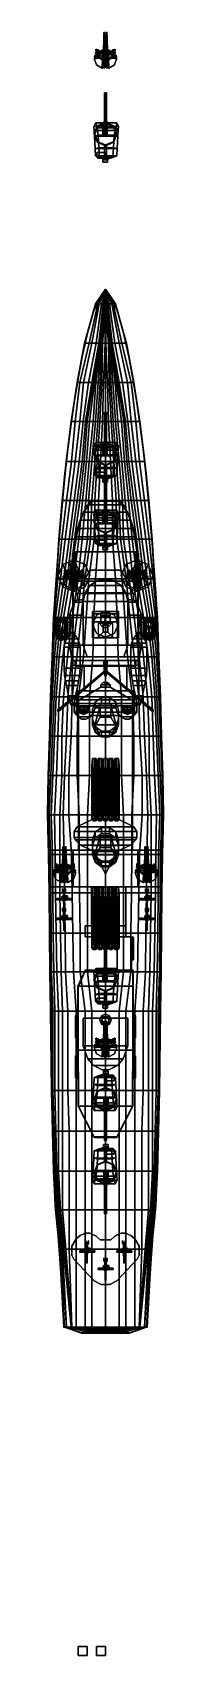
# Model space of a CAD drawing. Header units: millimetres. Extents: x -6 to 6, y -93 to 86.
import ezdxf

# ---------------------------------------------------------------- set-up
doc = ezdxf.new("R2010")
doc.units = ezdxf.units.MM
for name, color, linetype in [('boats', 1, 'Continuous'), ('gun', 1, 'Continuous'), ('railings', 6, 'Continuous'), ('sleeve', 5, 'Continuous'), ('turret', 2, 'Continuous')]:
    doc.layers.add(name, color=color, linetype=linetype)

msp = doc.modelspace()

# ---------------------------------------------------------------- linework, layer by layer
for points in [[(0, 57.37, 6.24), (0, 57.21, 5.69), (-0.86, 55.79, 5.69), (-1.1, 55.79, 6.16)], [(0, 57.37, 6.24), (0, 57.37, 6.24), (-1.1, 55.79, 6.16), (1.1, 55.79, 6.16)], [(0, 57.21, 5.69), (0, 57.02, 5.23), (-0.68, 55.79, 5.23), (-0.86, 55.79, 5.69)], [(0, 57.33, 6.23), (-0.08, 57.25, 6.23), (-0.08, 57.25, 10.38), (0, 57.33, 10.38)], [(0.08, 57.25, 10.38), (0, 57.33, 10.38), (-0.08, 57.25, 10.38), (0, 57.17, 10.38)], [(-0.08, 57.25, 6.23), (0, 57.17, 6.23), (0, 57.17, 10.38), (-0.08, 57.25, 10.38)], [(1.1, 55.79, 6.16), (0.86, 55.79, 5.69), (0, 57.21, 5.69), (0, 57.37, 6.24)], [(0.08, 57.25, 6.23), (0, 57.33, 6.23), (0, 57.33, 10.38), (0.08, 57.25, 10.38)], [(0, 57.17, 6.23), (0.08, 57.25, 6.23), (0.08, 57.25, 10.38), (0, 57.17, 10.38)], [(0.86, 55.79, 5.69), (0.68, 55.79, 5.23), (0, 57.02, 5.23), (0, 57.21, 5.69)], [(-1.1, 55.79, 6.16), (-0.86, 55.79, 5.69), (-1.8, 51.46, 5.18), (-2.29, 51.46, 5.96)], [(1.1, 55.79, 6.16), (-1.1, 55.79, 6.16), (-2.29, 51.46, 5.96), (2.29, 51.46, 5.96)], [(-0.86, 55.79, 5.69), (-0.68, 55.79, 5.23), (-1.49, 51.46, 4.48), (-1.8, 51.46, 5.18)], [(-0.68, 55.79, 5.23), (-0.44, 55.79, 4.51), (-1.04, 51.46, 3.08), (-1.49, 51.46, 4.48)], [(-0.44, 55.79, 4.51), (-0.26, 55.79, 3.52), (-0.72, 51.46, 1.23), (-1.04, 51.46, 3.08)], [(-0.26, 55.79, 3.52), (-0.11, 55.79, 2.31), (-0.65, 51.46, 0.2), (-0.72, 51.46, 1.23)], [(0, 57.02, 5.23), (0, 56.81, 4.51), (-0.44, 55.79, 4.51), (-0.68, 55.79, 5.23)], [(-0.11, 55.79, 2.31), (0, 55.24, -3.62), (-0.6, 51.46, -1.17), (-0.65, 51.46, 0.2)], [(0, 56.81, 4.51), (0, 56.56, 3.52), (-0.26, 55.79, 3.52), (-0.44, 55.79, 4.51)], [(0, 56.56, 3.52), (0, 56.31, 2.31), (-0.11, 55.79, 2.31), (-0.26, 55.79, 3.52)], [(0, 55.24, -3.62), (-0.11, 55.79, 2.31), (0, 56.31, 2.31), (0, 56.01, 1)], [(0.68, 55.79, 5.23), (0.44, 55.79, 4.51), (0, 56.81, 4.51), (0, 57.02, 5.23)], [(0.44, 55.79, 4.51), (0.26, 55.79, 3.52), (0, 56.56, 3.52), (0, 56.81, 4.51)], [(0.26, 55.79, 3.52), (0.11, 55.79, 2.31), (0, 56.31, 2.31), (0, 56.56, 3.52)], [(0, 56.01, 1), (0, 56.31, 2.31), (0.11, 55.79, 2.31), (0, 55.24, -3.62)], [(0.65, 51.46, 0.2), (0.6, 51.46, -1.17), (0, 55.24, -3.62), (0.11, 55.79, 2.31)], [(0.72, 51.46, 1.23), (0.65, 51.46, 0.2), (0.11, 55.79, 2.31), (0.26, 55.79, 3.52)], [(1.04, 51.46, 3.08), (0.72, 51.46, 1.23), (0.26, 55.79, 3.52), (0.44, 55.79, 4.51)], [(1.49, 51.46, 4.48), (1.04, 51.46, 3.08), (0.44, 55.79, 4.51), (0.68, 55.79, 5.23)], [(1.8, 51.46, 5.18), (1.49, 51.46, 4.48), (0.68, 55.79, 5.23), (0.86, 55.79, 5.69)], [(2.29, 51.46, 5.96), (1.8, 51.46, 5.18), (0.86, 55.79, 5.69), (1.1, 55.79, 6.16)], [(-1.25, 55.17, 6.13), (-1.28, 55.15, 6.13), (-1.28, 55.15, 7.13), (-1.25, 55.17, 7.13)], [(-1.28, 55.15, 6.13), (-1.25, 55.13, 6.13), (-1.25, 55.13, 7.13), (-1.28, 55.15, 7.13)], [(-1.25, 55.13, 6.13), (-1.25, 55.17, 6.13), (-1.25, 55.17, 7.13), (-1.25, 55.13, 7.13)], [(0, 55.24, -3.62), (0, 55.24, -3.62), (-0.56, 51.46, -2.09), (-0.6, 51.46, -1.17)], [(0, 55.24, -3.62), (0, 55.24, -3.62), (-0.5, 51.46, -2.9), (-0.56, 51.46, -2.09)], [(0, 55.24, -3.62), (0, 55.24, -3.62), (-0.42, 51.46, -3.28), (-0.5, 51.46, -2.9)], [(0, 55.24, -3.62), (0, 55.24, -3.62), (-0.33, 51.46, -3.53), (-0.42, 51.46, -3.28)], [(0, 55.24, -3.62), (0, 55.24, -3.62), (-0.05, 51.46, -3.8), (-0.33, 51.46, -3.53)], [(0, 51.46, -3.83), (-0.05, 51.46, -3.8), (0, 55.24, -3.62)], [(0.56, 51.46, -2.09), (0.5, 51.46, -2.9), (0, 55.24, -3.62)], [(0.5, 51.46, -2.9), (0.42, 51.46, -3.28), (0, 55.24, -3.62)], [(0.33, 51.46, -3.53), (0.05, 51.46, -3.8), (0, 55.24, -3.62)], [(0, 55.24, -3.62), (0, 55.24, -3.62), (0.05, 51.46, -3.8), (0, 51.46, -3.83)], [(0.42, 51.46, -3.28), (0.33, 51.46, -3.53), (0, 55.24, -3.62)], [(0.6, 51.46, -1.17), (0.56, 51.46, -2.09), (0, 55.24, -3.62)], [(1.27, 55.17, 6.13), (1.24, 55.15, 6.13), (1.24, 55.15, 7.13), (1.27, 55.17, 7.13)], [(1.24, 55.15, 6.13), (1.27, 55.13, 6.13), (1.27, 55.13, 7.13), (1.24, 55.15, 7.13)], [(1.27, 55.13, 6.13), (1.27, 55.17, 6.13), (1.27, 55.17, 7.13), (1.27, 55.13, 7.13)], [(-1.96, 52.57, 6), (-1.99, 52.55, 6), (-1.99, 52.55, 7), (-1.96, 52.57, 7)], [(-1.99, 52.55, 6), (-1.96, 52.53, 6), (-1.96, 52.53, 7), (-1.99, 52.55, 7)], [(-1.96, 52.53, 6), (-1.96, 52.57, 6), (-1.96, 52.57, 7), (-1.96, 52.53, 7)], [(1.98, 52.57, 6), (1.95, 52.55, 6), (1.95, 52.55, 7), (1.98, 52.57, 7)], [(1.95, 52.55, 6), (1.98, 52.53, 6), (1.98, 52.53, 7), (1.95, 52.55, 7)], [(1.98, 52.53, 6), (1.98, 52.57, 6), (1.98, 52.57, 7), (1.98, 52.53, 7)], [(-2.29, 51.46, 5.96), (-1.8, 51.46, 5.18), (-2.82, 47.13, 5.29), (-3.11, 47.13, 5.75)], [(2.29, 51.46, 5.96), (-2.29, 51.46, 5.96), (-3.11, 47.13, 5.75), (3.11, 47.13, 5.75)], [(-1.8, 51.46, 5.18), (-1.49, 51.46, 4.48), (-2.4, 47.13, 4.48), (-2.82, 47.13, 5.29)], [(-2.55, 49.96, 5.88), (-2.58, 49.94, 5.88), (-2.58, 49.94, 6.88), (-2.55, 49.96, 6.88)], [(-2.58, 49.94, 5.88), (-2.55, 49.92, 5.88), (-2.55, 49.92, 6.88), (-2.58, 49.94, 6.88)], [(-2.55, 49.92, 5.88), (-2.55, 49.96, 5.88), (-2.55, 49.96, 6.88), (-2.55, 49.92, 6.88)], [(-1.49, 51.46, 4.48), (-1.04, 51.46, 3.08), (-1.87, 47.13, 3.08), (-2.4, 47.13, 4.48)], [(-1.04, 51.46, 3.08), (-0.72, 51.46, 1.23), (-1.49, 47.13, 1.23), (-1.87, 47.13, 3.08)], [(-0.72, 51.46, 1.23), (-0.65, 51.46, 0.2), (-1.34, 47.13, 0.2), (-1.49, 47.13, 1.23)], [(-0.65, 51.46, 0.2), (-0.6, 51.46, -1.17), (-1.21, 47.13, -1.17), (-1.34, 47.13, 0.2)], [(-0.6, 51.46, -1.17), (-0.56, 51.46, -2.09), (-1.05, 47.13, -2.09), (-1.21, 47.13, -1.17)], [(-0.56, 51.46, -2.09), (-0.5, 51.46, -2.9), (-0.79, 47.13, -2.9), (-1.05, 47.13, -2.09)], [(-0.5, 51.46, -2.9), (-0.42, 51.46, -3.28), (-0.6, 47.13, -3.28), (-0.79, 47.13, -2.9)], [(-0.42, 51.46, -3.28), (-0.33, 51.46, -3.53), (-0.42, 47.13, -3.53), (-0.6, 47.13, -3.28)], [(-0.33, 51.46, -3.53), (-0.05, 51.46, -3.8), (-0.22, 47.13, -3.8), (-0.42, 47.13, -3.53)], [(0, 47.13, -3.93), (-0.22, 47.13, -3.8), (-0.05, 51.46, -3.8), (0, 51.46, -3.83)], [(0, 51.46, -3.83), (0.05, 51.46, -3.8), (0.22, 47.13, -3.8), (0, 47.13, -3.93)], [(0.42, 47.13, -3.53), (0.22, 47.13, -3.8), (0.05, 51.46, -3.8), (0.33, 51.46, -3.53)], [(0.6, 47.13, -3.28), (0.42, 47.13, -3.53), (0.33, 51.46, -3.53), (0.42, 51.46, -3.28)], [(0.79, 47.13, -2.9), (0.6, 47.13, -3.28), (0.42, 51.46, -3.28), (0.5, 51.46, -2.9)], [(1.05, 47.13, -2.09), (0.79, 47.13, -2.9), (0.5, 51.46, -2.9), (0.56, 51.46, -2.09)], [(1.21, 47.13, -1.17), (1.05, 47.13, -2.09), (0.56, 51.46, -2.09), (0.6, 51.46, -1.17)], [(1.34, 47.13, 0.2), (1.21, 47.13, -1.17), (0.6, 51.46, -1.17), (0.65, 51.46, 0.2)], [(1.49, 47.13, 1.23), (1.34, 47.13, 0.2), (0.65, 51.46, 0.2), (0.72, 51.46, 1.23)], [(1.87, 47.13, 3.08), (1.49, 47.13, 1.23), (0.72, 51.46, 1.23), (1.04, 51.46, 3.08)], [(2.4, 47.13, 4.48), (1.87, 47.13, 3.08), (1.04, 51.46, 3.08), (1.49, 51.46, 4.48)], [(2.82, 47.13, 5.29), (2.4, 47.13, 4.48), (1.49, 51.46, 4.48), (1.8, 51.46, 5.18)], [(3.11, 47.13, 5.75), (2.82, 47.13, 5.29), (1.8, 51.46, 5.18), (2.29, 51.46, 5.96)], [(2.57, 49.96, 5.88), (2.54, 49.94, 5.88), (2.54, 49.94, 6.88), (2.57, 49.96, 6.88)], [(2.54, 49.94, 5.88), (2.57, 49.92, 5.88), (2.57, 49.92, 6.88), (2.54, 49.94, 6.88)], [(2.57, 49.92, 5.88), (2.57, 49.96, 5.88), (2.57, 49.96, 6.88), (2.57, 49.92, 6.88)], [(-3.11, 47.13, 5.75), (-2.82, 47.13, 5.29), (-3.35, 42.83, 4.78), (-3.79, 42.83, 5.52)], [(3.11, 47.13, 5.75), (-3.11, 47.13, 5.75), (-3.79, 42.83, 5.52), (3.79, 42.83, 5.52)], [(-2.82, 47.13, 5.29), (-2.4, 47.13, 4.48), (-2.83, 42.83, 3.57), (-3.35, 42.83, 4.78)], [(-3.03, 47.36, 5.75), (-3.06, 47.34, 5.75), (-3.06, 47.34, 6.75), (-3.03, 47.36, 6.75)], [(-3.06, 47.34, 5.75), (-3.03, 47.32, 5.75), (-3.03, 47.32, 6.75), (-3.06, 47.34, 6.75)], [(-3.03, 47.32, 5.75), (-3.03, 47.36, 5.75), (-3.03, 47.36, 6.75), (-3.03, 47.32, 6.75)], [(-2.4, 47.13, 4.48), (-1.87, 47.13, 3.08), (-2.47, 42.83, 2.4), (-2.83, 42.83, 3.57)], [(-1.87, 47.13, 3.08), (-1.49, 47.13, 1.23), (-2.18, 42.83, 1.23), (-2.47, 42.83, 2.4)], [(-1.49, 47.13, 1.23), (-1.34, 47.13, 0.2), (-2, 42.83, 0.2), (-2.18, 42.83, 1.23)], [(-1.34, 47.13, 0.2), (-1.21, 47.13, -1.17), (-1.75, 42.83, -1.17), (-2, 42.83, 0.2)], [(-1.21, 47.13, -1.17), (-1.05, 47.13, -2.09), (-1.36, 42.83, -2.42), (-1.75, 42.83, -1.17)], [(-1.05, 47.13, -2.09), (-0.79, 47.13, -2.9), (-1.1, 42.83, -2.9), (-1.36, 42.83, -2.42)], [(-0.79, 47.13, -2.9), (-0.6, 47.13, -3.28), (-0.85, 42.83, -3.28), (-1.1, 42.83, -2.9)], [(-0.6, 47.13, -3.28), (-0.42, 47.13, -3.53), (-0.61, 42.83, -3.53), (-0.85, 42.83, -3.28)], [(-0.42, 47.13, -3.53), (-0.22, 47.13, -3.8), (-0.32, 42.83, -3.8), (-0.61, 42.83, -3.53)], [(0, 42.83, -3.97), (-0.32, 42.83, -3.8), (-0.22, 47.13, -3.8), (0, 47.13, -3.93)], [(0, 47.13, -3.93), (0.22, 47.13, -3.8), (0.32, 42.83, -3.8), (0, 42.83, -3.97)], [(0.61, 42.83, -3.53), (0.32, 42.83, -3.8), (0.22, 47.13, -3.8), (0.42, 47.13, -3.53)], [(0.85, 42.83, -3.28), (0.61, 42.83, -3.53), (0.42, 47.13, -3.53), (0.6, 47.13, -3.28)], [(1.1, 42.83, -2.9), (0.85, 42.83, -3.28), (0.6, 47.13, -3.28), (0.79, 47.13, -2.9)], [(1.36, 42.83, -2.42), (1.1, 42.83, -2.9), (0.79, 47.13, -2.9), (1.05, 47.13, -2.09)], [(1.75, 42.83, -1.17), (1.36, 42.83, -2.42), (1.05, 47.13, -2.09), (1.21, 47.13, -1.17)], [(2, 42.83, 0.2), (1.75, 42.83, -1.17), (1.21, 47.13, -1.17), (1.34, 47.13, 0.2)], [(2.18, 42.83, 1.23), (2, 42.83, 0.2), (1.34, 47.13, 0.2), (1.49, 47.13, 1.23)], [(2.47, 42.83, 2.4), (2.18, 42.83, 1.23), (1.49, 47.13, 1.23), (1.87, 47.13, 3.08)], [(2.83, 42.83, 3.57), (2.47, 42.83, 2.4), (1.87, 47.13, 3.08), (2.4, 47.13, 4.48)], [(3.35, 42.83, 4.78), (2.83, 42.83, 3.57), (2.4, 47.13, 4.48), (2.82, 47.13, 5.29)], [(3.79, 42.83, 5.52), (3.35, 42.83, 4.78), (2.82, 47.13, 5.29), (3.11, 47.13, 5.75)], [(3.05, 47.36, 5.75), (3.02, 47.34, 5.75), (3.02, 47.34, 6.75), (3.05, 47.36, 6.75)], [(3.02, 47.34, 5.75), (3.05, 47.32, 5.75), (3.05, 47.32, 6.75), (3.02, 47.34, 6.75)], [(3.05, 47.32, 5.75), (3.05, 47.36, 5.75), (3.05, 47.36, 6.75), (3.05, 47.32, 6.75)], [(-3.43, 44.91, 5.63), (-3.46, 44.89, 5.63), (-3.46, 44.89, 6.63), (-3.43, 44.91, 6.63)], [(-3.46, 44.89, 5.63), (-3.43, 44.87, 5.63), (-3.43, 44.87, 6.63), (-3.46, 44.89, 6.63)], [(-3.43, 44.87, 5.63), (-3.43, 44.91, 5.63), (-3.43, 44.91, 6.63), (-3.43, 44.87, 6.63)], [(3.45, 44.91, 5.63), (3.42, 44.89, 5.63), (3.42, 44.89, 6.63), (3.45, 44.91, 6.63)], [(3.42, 44.89, 5.63), (3.45, 44.87, 5.63), (3.45, 44.87, 6.63), (3.42, 44.89, 6.63)], [(3.45, 44.87, 5.63), (3.45, 44.91, 5.63), (3.45, 44.91, 6.63), (3.45, 44.87, 6.63)], [(-3.79, 42.83, 5.52), (-3.35, 42.83, 4.78), (-3.75, 38.47, 4), (-4.32, 38.47, 5.29)], [(3.79, 42.83, 5.52), (-3.79, 42.83, 5.52), (-4.32, 38.47, 5.29), (4.32, 38.47, 5.29)], [(-3.35, 42.83, 4.78), (-2.83, 42.83, 3.57), (-3.34, 38.47, 2.88), (-3.75, 38.47, 4)], [(-2.83, 42.83, 3.57), (-2.47, 42.83, 2.4), (-2.89, 38.47, 1.28), (-3.34, 38.47, 2.88)], [(-2.47, 42.83, 2.4), (-2.18, 42.83, 1.23), (-2.58, 38.47, -0.07), (-2.89, 38.47, 1.28)], [(-2.18, 42.83, 1.23), (-2, 42.83, 0.2), (-2.36, 38.47, -0.99), (-2.58, 38.47, -0.07)], [(-2, 42.83, 0.2), (-1.75, 42.83, -1.17), (-2.08, 38.47, -1.83), (-2.36, 38.47, -0.99)], [(-1.75, 42.83, -1.17), (-1.36, 42.83, -2.42), (-1.79, 38.47, -2.42), (-2.08, 38.47, -1.83)], [(-1.36, 42.83, -2.42), (-1.1, 42.83, -2.9), (-1.5, 38.47, -2.9), (-1.79, 38.47, -2.42)], [(-1.1, 42.83, -2.9), (-0.85, 42.83, -3.28), (-1.19, 38.47, -3.28), (-1.5, 38.47, -2.9)], [(-0.85, 42.83, -3.28), (-0.61, 42.83, -3.53), (-0.91, 38.47, -3.53), (-1.19, 38.47, -3.28)], [(-0.61, 42.83, -3.53), (-0.32, 42.83, -3.8), (-0.54, 38.47, -3.8), (-0.91, 38.47, -3.53)], [(0, 38.47, -3.97), (-0.54, 38.47, -3.8), (-0.32, 42.83, -3.8), (0, 42.83, -3.97)], [(0, 42.83, -3.97), (0.32, 42.83, -3.8), (0.54, 38.47, -3.8), (0, 38.47, -3.97)], [(0.91, 38.47, -3.53), (0.54, 38.47, -3.8), (0.32, 42.83, -3.8), (0.61, 42.83, -3.53)], [(1.19, 38.47, -3.28), (0.91, 38.47, -3.53), (0.61, 42.83, -3.53), (0.85, 42.83, -3.28)], [(1.5, 38.47, -2.9), (1.19, 38.47, -3.28), (0.85, 42.83, -3.28), (1.1, 42.83, -2.9)], [(1.79, 38.47, -2.42), (1.5, 38.47, -2.9), (1.1, 42.83, -2.9), (1.36, 42.83, -2.42)], [(2.08, 38.47, -1.83), (1.79, 38.47, -2.42), (1.36, 42.83, -2.42), (1.75, 42.83, -1.17)], [(2.36, 38.47, -0.99), (2.08, 38.47, -1.83), (1.75, 42.83, -1.17), (2, 42.83, 0.2)], [(2.58, 38.47, -0.07), (2.36, 38.47, -0.99), (2, 42.83, 0.2), (2.18, 42.83, 1.23)], [(2.89, 38.47, 1.28), (2.58, 38.47, -0.07), (2.18, 42.83, 1.23), (2.47, 42.83, 2.4)], [(3.34, 38.47, 2.88), (2.89, 38.47, 1.28), (2.47, 42.83, 2.4), (2.83, 42.83, 3.57)], [(3.75, 38.47, 4), (3.34, 38.47, 2.88), (2.83, 42.83, 3.57), (3.35, 42.83, 4.78)], [(4.32, 38.47, 5.29), (3.75, 38.47, 4), (3.35, 42.83, 4.78), (3.79, 42.83, 5.52)], [(-3.79, 42.63, 5.51), (-3.82, 42.61, 5.51), (-3.82, 42.61, 6.51), (-3.79, 42.63, 6.51)], [(-3.82, 42.61, 5.51), (-3.79, 42.59, 5.51), (-3.79, 42.59, 6.51), (-3.82, 42.61, 6.51)], [(-3.79, 42.59, 5.51), (-3.79, 42.63, 5.51), (-3.79, 42.63, 6.51), (-3.79, 42.59, 6.51)], [(3.81, 42.63, 5.51), (3.78, 42.61, 5.51), (3.78, 42.61, 6.51), (3.81, 42.63, 6.51)], [(3.78, 42.61, 5.51), (3.81, 42.59, 5.51), (3.81, 42.59, 6.51), (3.78, 42.61, 6.51)], [(3.81, 42.59, 5.51), (3.81, 42.63, 5.51), (3.81, 42.63, 6.51), (3.81, 42.59, 6.51)], [(-4.12, 39.82, 5.36), (-4.15, 39.8, 5.36), (-4.15, 39.8, 6.36), (-4.12, 39.82, 6.36)], [(-4.15, 39.8, 5.36), (-4.12, 39.78, 5.36), (-4.12, 39.78, 6.36), (-4.15, 39.8, 6.36)], [(-4.12, 39.78, 5.36), (-4.12, 39.82, 5.36), (-4.12, 39.82, 6.36), (-4.12, 39.78, 6.36)], [(4.14, 39.82, 5.36), (4.11, 39.8, 5.36), (4.11, 39.8, 6.36), (4.14, 39.82, 6.36)], [(4.11, 39.8, 5.36), (4.14, 39.78, 5.36), (4.14, 39.78, 6.36), (4.11, 39.8, 6.36)], [(4.14, 39.78, 5.36), (4.14, 39.82, 5.36), (4.14, 39.82, 6.36), (4.14, 39.78, 6.36)], [(-4.32, 38.47, 5.29), (-3.75, 38.47, 4), (-4.3, 34.18, 4), (-4.76, 34.18, 5.06)], [(4.32, 38.47, 5.29), (-4.32, 38.47, 5.29), (-4.76, 34.18, 5.06), (4.76, 34.18, 5.06)], [(-3.75, 38.47, 4), (-3.34, 38.47, 2.88), (-3.9, 34.18, 2.88), (-4.3, 34.18, 4)], [(-3.34, 38.47, 2.88), (-2.89, 38.47, 1.28), (-3.43, 34.18, 1.28), (-3.9, 34.18, 2.88)], [(-2.89, 38.47, 1.28), (-2.58, 38.47, -0.07), (-3.13, 34.18, -0.07), (-3.43, 34.18, 1.28)], [(-2.58, 38.47, -0.07), (-2.36, 38.47, -0.99), (-2.81, 34.18, -0.99), (-3.13, 34.18, -0.07)], [(-2.36, 38.47, -0.99), (-2.08, 38.47, -1.83), (-2.51, 34.18, -1.83), (-2.81, 34.18, -0.99)], [(-2.08, 38.47, -1.83), (-1.79, 38.47, -2.42), (-2.17, 34.18, -2.42), (-2.51, 34.18, -1.83)], [(-1.79, 38.47, -2.42), (-1.5, 38.47, -2.9), (-1.86, 34.18, -2.9), (-2.17, 34.18, -2.42)], [(-1.5, 38.47, -2.9), (-1.19, 38.47, -3.28), (-1.5, 34.18, -3.28), (-1.86, 34.18, -2.9)], [(-1.19, 38.47, -3.28), (-0.91, 38.47, -3.53), (-1.19, 34.18, -3.53), (-1.5, 34.18, -3.28)], [(-0.91, 38.47, -3.53), (-0.54, 38.47, -3.8), (-0.77, 34.18, -3.8), (-1.19, 34.18, -3.53)], [(0, 34.18, -3.97), (-0.77, 34.18, -3.8), (-0.54, 38.47, -3.8), (0, 38.47, -3.97)], [(0, 38.47, -3.97), (0.54, 38.47, -3.8), (0.77, 34.18, -3.8), (0, 34.18, -3.97)], [(1.19, 34.18, -3.53), (0.77, 34.18, -3.8), (0.54, 38.47, -3.8), (0.91, 38.47, -3.53)], [(1.5, 34.18, -3.28), (1.19, 34.18, -3.53), (0.91, 38.47, -3.53), (1.19, 38.47, -3.28)], [(1.86, 34.18, -2.9), (1.5, 34.18, -3.28), (1.19, 38.47, -3.28), (1.5, 38.47, -2.9)], [(2.17, 34.18, -2.42), (1.86, 34.18, -2.9), (1.5, 38.47, -2.9), (1.79, 38.47, -2.42)], [(2.51, 34.18, -1.83), (2.17, 34.18, -2.42), (1.79, 38.47, -2.42), (2.08, 38.47, -1.83)], [(2.81, 34.18, -0.99), (2.51, 34.18, -1.83), (2.08, 38.47, -1.83), (2.36, 38.47, -0.99)], [(3.13, 34.18, -0.07), (2.81, 34.18, -0.99), (2.36, 38.47, -0.99), (2.58, 38.47, -0.07)], [(3.43, 34.18, 1.28), (3.13, 34.18, -0.07), (2.58, 38.47, -0.07), (2.89, 38.47, 1.28)], [(3.9, 34.18, 2.88), (3.43, 34.18, 1.28), (2.89, 38.47, 1.28), (3.34, 38.47, 2.88)], [(4.3, 34.18, 4), (3.9, 34.18, 2.88), (3.34, 38.47, 2.88), (3.75, 38.47, 4)], [(4.76, 34.18, 5.06), (4.3, 34.18, 4), (3.75, 38.47, 4), (4.32, 38.47, 5.29)], [(-4.42, 37.2, 5.22), (-4.45, 37.18, 5.22), (-4.45, 37.18, 6.22), (-4.42, 37.2, 6.22)], [(-4.45, 37.18, 5.22), (-4.42, 37.16, 5.22), (-4.42, 37.16, 6.22), (-4.45, 37.18, 6.22)], [(-4.42, 37.16, 5.22), (-4.42, 37.2, 5.22), (-4.42, 37.2, 6.22), (-4.42, 37.16, 6.22)], [(4.44, 37.2, 5.22), (4.41, 37.18, 5.22), (4.41, 37.18, 6.22), (4.44, 37.2, 6.22)], [(4.41, 37.18, 5.22), (4.44, 37.16, 5.22), (4.44, 37.16, 6.22), (4.41, 37.18, 6.22)], [(4.44, 37.16, 5.22), (4.44, 37.2, 5.22), (4.44, 37.2, 6.22), (4.44, 37.16, 6.22)], [(-4.76, 34.18, 5.06), (-4.3, 34.18, 4), (-4.78, 29.92, 4), (-5.12, 29.92, 4.85)], [(4.76, 34.18, 5.06), (-4.76, 34.18, 5.06), (-5.12, 29.92, 4.85), (5.12, 29.92, 4.85)], [(-4.3, 34.18, 4), (-3.9, 34.18, 2.88), (-4.42, 29.92, 2.88), (-4.78, 29.92, 4)], [(-4.7, 34.46, 5.07), (-4.73, 34.44, 5.07), (-4.73, 34.44, 6.07), (-4.7, 34.46, 6.07)], [(-4.73, 34.44, 5.07), (-4.7, 34.42, 5.07), (-4.7, 34.42, 6.07), (-4.73, 34.44, 6.07)], [(-4.7, 34.42, 5.07), (-4.7, 34.46, 5.07), (-4.7, 34.46, 6.07), (-4.7, 34.42, 6.07)], [(-3.9, 34.18, 2.88), (-3.43, 34.18, 1.28), (-4.01, 29.92, 1.28), (-4.42, 29.92, 2.88)], [(-3.43, 34.18, 1.28), (-3.13, 34.18, -0.07), (-3.71, 29.92, -0.07), (-4.01, 29.92, 1.28)], [(-3.13, 34.18, -0.07), (-2.81, 34.18, -0.99), (-3.39, 29.92, -0.99), (-3.71, 29.92, -0.07)], [(-2.81, 34.18, -0.99), (-2.51, 34.18, -1.83), (-2.93, 29.92, -1.83), (-3.39, 29.92, -0.99)], [(-2.51, 34.18, -1.83), (-2.17, 34.18, -2.42), (-2.57, 29.92, -2.42), (-2.93, 29.92, -1.83)], [(-2.17, 34.18, -2.42), (-1.86, 34.18, -2.9), (-1.97, 29.92, -3.03), (-2.57, 29.92, -2.42)], [(-1.86, 34.18, -2.9), (-1.5, 34.18, -3.28), (-1.66, 29.92, -3.28), (-1.97, 29.92, -3.03)], [(-1.57, 34.13, 7.11), (-1.57, 34.13, 5.05), (-1.96, 33.71, 5.03), (-1.96, 33.71, 7.11)], [(1.96, 33.71, 7.11), (1.57, 34.13, 7.11), (-1.57, 34.13, 7.11), (-1.96, 33.71, 7.11)], [(-1.5, 34.18, -3.28), (-1.19, 34.18, -3.53), (-1.26, 29.92, -3.53), (-1.66, 29.92, -3.28)], [(1.57, 34.13, 7.11), (1.57, 34.13, 5.05), (-1.57, 34.13, 5.05), (-1.57, 34.13, 7.11)], [(-1.54, 34.13, 7.11), (-1.57, 34.11, 7.11), (-1.57, 34.11, 8.11), (-1.54, 34.13, 8.11)], [(-1.57, 34.11, 7.11), (-1.54, 34.09, 7.11), (-1.54, 34.09, 8.11), (-1.57, 34.11, 8.11)], [(-1.54, 34.09, 7.11), (-1.54, 34.13, 7.11), (-1.54, 34.13, 8.11), (-1.54, 34.09, 8.11)], [(-1.19, 34.18, -3.53), (-0.77, 34.18, -3.8), (-0.77, 29.92, -3.8), (-1.26, 29.92, -3.53)], [(0, 29.92, -3.97), (-0.77, 29.92, -3.8), (-0.77, 34.18, -3.8), (0, 34.18, -3.97)], [(0, 34.18, -3.97), (0.77, 34.18, -3.8), (0.77, 29.92, -3.8), (0, 29.92, -3.97)], [(1.26, 29.92, -3.53), (0.77, 29.92, -3.8), (0.77, 34.18, -3.8), (1.19, 34.18, -3.53)], [(1.66, 29.92, -3.28), (1.26, 29.92, -3.53), (1.19, 34.18, -3.53), (1.5, 34.18, -3.28)], [(1.97, 29.92, -3.03), (1.66, 29.92, -3.28), (1.5, 34.18, -3.28), (1.86, 34.18, -2.9)], [(1.56, 34.13, 7.11), (1.53, 34.11, 7.11), (1.53, 34.11, 8.11), (1.56, 34.13, 8.11)], [(1.53, 34.11, 7.11), (1.56, 34.09, 7.11), (1.56, 34.09, 8.11), (1.53, 34.11, 8.11)], [(1.56, 34.09, 7.11), (1.56, 34.13, 7.11), (1.56, 34.13, 8.11), (1.56, 34.09, 8.11)], [(1.96, 33.71, 5.03), (1.57, 34.13, 5.05), (1.57, 34.13, 7.11), (1.96, 33.71, 7.11)], [(2.57, 29.92, -2.42), (1.97, 29.92, -3.03), (1.86, 34.18, -2.9), (2.17, 34.18, -2.42)], [(2.93, 29.92, -1.83), (2.57, 29.92, -2.42), (2.17, 34.18, -2.42), (2.51, 34.18, -1.83)], [(3.39, 29.92, -0.99), (2.93, 29.92, -1.83), (2.51, 34.18, -1.83), (2.81, 34.18, -0.99)], [(3.71, 29.92, -0.07), (3.39, 29.92, -0.99), (2.81, 34.18, -0.99), (3.13, 34.18, -0.07)], [(4.01, 29.92, 1.28), (3.71, 29.92, -0.07), (3.13, 34.18, -0.07), (3.43, 34.18, 1.28)], [(4.42, 29.92, 2.88), (4.01, 29.92, 1.28), (3.43, 34.18, 1.28), (3.9, 34.18, 2.88)], [(4.78, 29.92, 4), (4.42, 29.92, 2.88), (3.9, 34.18, 2.88), (4.3, 34.18, 4)], [(5.12, 29.92, 4.85), (4.78, 29.92, 4), (4.3, 34.18, 4), (4.76, 34.18, 5.06)], [(4.72, 34.46, 5.07), (4.69, 34.44, 5.07), (4.69, 34.44, 6.07), (4.72, 34.46, 6.07)], [(4.69, 34.44, 5.07), (4.72, 34.42, 5.07), (4.72, 34.42, 6.07), (4.69, 34.44, 6.07)], [(4.72, 34.42, 5.07), (4.72, 34.46, 5.07), (4.72, 34.46, 6.07), (4.72, 34.42, 6.07)], [(2.78, 32.02, 7.11), (2.42, 32.87, 7.11), (-2.42, 32.87, 7.11), (-2.78, 32.02, 7.11)], [(-2.42, 32.87, 7.11), (-2.42, 32.87, 4.99), (-2.78, 32.02, 4.95), (-2.78, 32.02, 7.11)], [(2.42, 32.87, 7.11), (1.96, 33.71, 7.11), (-1.96, 33.71, 7.11), (-2.42, 32.87, 7.11)], [(-1.96, 33.71, 7.11), (-1.96, 33.71, 5.03), (-2.42, 32.87, 4.99), (-2.42, 32.87, 7.11)], [(-2.38, 32.9, 7.11), (-2.41, 32.88, 7.11), (-2.41, 32.88, 8.11), (-2.38, 32.9, 8.11)], [(-2.41, 32.88, 7.11), (-2.38, 32.86, 7.11), (-2.38, 32.86, 8.11), (-2.41, 32.88, 8.11)], [(-2.38, 32.86, 7.11), (-2.38, 32.9, 7.11), (-2.38, 32.9, 8.11), (-2.38, 32.86, 8.11)], [(-0.9, 32.74, 7.11), (-1.27, 31.84, 7.08), (-1.27, 31.84, 7.11), (-0.9, 32.74, 7.11)], [(1.27, 31.84, 7.08), (0.9, 32.74, 7.11), (0.9, 32.74, 7.11), (1.27, 31.84, 7.11)], [(2.42, 32.87, 4.99), (1.96, 33.71, 5.03), (1.96, 33.71, 7.11), (2.42, 32.87, 7.11)], [(2.4, 32.9, 7.11), (2.37, 32.88, 7.11), (2.37, 32.88, 8.11), (2.4, 32.9, 8.11)], [(2.37, 32.88, 7.11), (2.4, 32.86, 7.11), (2.4, 32.86, 8.11), (2.37, 32.88, 8.11)], [(2.4, 32.86, 7.11), (2.4, 32.9, 7.11), (2.4, 32.9, 8.11), (2.4, 32.86, 8.11)], [(2.78, 32.02, 4.95), (2.42, 32.87, 4.99), (2.42, 32.87, 7.11), (2.78, 32.02, 7.11)], [(-4.92, 31.96, 4.94), (-4.95, 31.94, 4.94), (-4.95, 31.94, 5.94), (-4.92, 31.96, 5.94)], [(-4.95, 31.94, 4.94), (-4.92, 31.92, 4.94), (-4.92, 31.92, 5.94), (-4.95, 31.94, 5.94)], [(-4.92, 31.92, 4.94), (-4.92, 31.96, 4.94), (-4.92, 31.96, 5.94), (-4.92, 31.92, 5.94)], [(3.24, 30.16, 7), (3.06, 31.08, 7.04), (-3.06, 31.08, 7.04), (-3.24, 30.16, 7)], [(-3.06, 31.08, 7.04), (-3.06, 31.08, 4.9), (-3.24, 30.16, 4.85), (-3.24, 30.16, 7)], [(-3.15, 30.45, 7.01), (-3.18, 30.43, 7.01), (-3.18, 30.43, 8.01), (-3.15, 30.45, 8.01)], [(-3.18, 30.43, 7.01), (-3.15, 30.41, 7.01), (-3.15, 30.41, 8.01), (-3.18, 30.43, 8.01)], [(-3.15, 30.41, 7.01), (-3.15, 30.45, 7.01), (-3.15, 30.45, 8.01), (-3.15, 30.41, 8.01)], [(3.06, 31.08, 7.04), (2.78, 32.02, 7.11), (-2.78, 32.02, 7.11), (-3.06, 31.08, 7.04)], [(-2.78, 32.02, 7.11), (-2.78, 32.02, 4.95), (-3.06, 31.08, 4.9), (-3.06, 31.08, 7.04)], [(-2.76, 31.98, 7.1), (-2.79, 31.96, 7.1), (-2.79, 31.96, 8.1), (-2.76, 31.98, 8.1)], [(-2.79, 31.96, 7.1), (-2.76, 31.94, 7.1), (-2.76, 31.94, 8.1), (-2.79, 31.96, 8.1)], [(-2.76, 31.94, 7.1), (-2.76, 31.98, 7.1), (-2.76, 31.98, 8.1), (-2.76, 31.94, 8.1)], [(-1.27, 31.84, 7.08), (-0.9, 30.94, 7.03), (-0.9, 30.94, 7.11), (-1.27, 31.84, 7.11)], [(-0.9, 30.94, 7.03), (0, 30.57, 7.01), (0, 30.57, 7.11), (-0.9, 30.94, 7.11)], [(0, 30.57, 7.01), (0.9, 30.94, 7.03), (0.9, 30.94, 7.11), (0, 30.57, 7.11)], [(0.9, 30.94, 7.03), (1.27, 31.84, 7.08), (1.27, 31.84, 7.11), (0.9, 30.94, 7.11)], [(2.78, 31.98, 7.1), (2.75, 31.96, 7.1), (2.75, 31.96, 8.1), (2.78, 31.98, 8.1)], [(2.75, 31.96, 7.1), (2.78, 31.94, 7.1), (2.78, 31.94, 8.1), (2.75, 31.96, 8.1)], [(3.06, 31.08, 4.9), (2.78, 32.02, 4.95), (2.78, 32.02, 7.11), (3.06, 31.08, 7.04)], [(2.78, 31.94, 7.1), (2.78, 31.98, 7.1), (2.78, 31.98, 8.1), (2.78, 31.94, 8.1)], [(3.24, 30.16, 4.85), (3.06, 31.08, 4.9), (3.06, 31.08, 7.04), (3.24, 30.16, 7)], [(3.17, 30.45, 7.01), (3.14, 30.43, 7.01), (3.14, 30.43, 8.01), (3.17, 30.45, 8.01)], [(3.14, 30.43, 7.01), (3.17, 30.41, 7.01), (3.17, 30.41, 8.01), (3.14, 30.43, 8.01)], [(3.17, 30.41, 7.01), (3.17, 30.45, 7.01), (3.17, 30.45, 8.01), (3.17, 30.41, 8.01)], [(4.94, 31.96, 4.94), (4.91, 31.94, 4.94), (4.91, 31.94, 5.94), (4.94, 31.96, 5.94)], [(4.91, 31.94, 4.94), (4.94, 31.92, 4.94), (4.94, 31.92, 5.94), (4.91, 31.94, 5.94)], [(4.94, 31.92, 4.94), (4.94, 31.96, 4.94), (4.94, 31.96, 5.94), (4.94, 31.92, 5.94)], [(-5.12, 29.92, 4.85), (-4.78, 29.92, 4), (-5.23, 25.58, 3.47), (-5.4, 25.58, 4.65)], [(5.12, 29.92, 4.85), (-5.12, 29.92, 4.85), (-5.4, 25.58, 4.65), (5.4, 25.58, 4.65)], [(-4.78, 29.92, 4), (-4.42, 29.92, 2.88), (-4.96, 25.58, 1.96), (-5.23, 25.58, 3.47)], [(-5.15, 29.01, 4.8), (-5.18, 28.99, 4.8), (-5.18, 28.99, 5.8), (-5.15, 29.01, 5.8)], [(-5.18, 28.99, 4.8), (-5.15, 28.97, 4.8), (-5.15, 28.97, 5.8), (-5.18, 28.99, 5.8)], [(-5.15, 28.97, 4.8), (-5.15, 29.01, 4.8), (-5.15, 29.01, 5.8), (-5.15, 28.97, 5.8)], [(-4.42, 29.92, 2.88), (-4.01, 29.92, 1.28), (-4.56, 25.58, 0.4), (-4.96, 25.58, 1.96)], [(-4.01, 29.92, 1.28), (-3.71, 29.92, -0.07), (-4.2, 25.58, -0.71), (-4.56, 25.58, 0.4)], [(-3.71, 29.92, -0.07), (-3.39, 29.92, -0.99), (-3.88, 25.58, -1.43), (-4.2, 25.58, -0.71)], [(-3.39, 29.92, -0.99), (-2.93, 29.92, -1.83), (-3.48, 25.58, -2.11), (-3.88, 25.58, -1.43)], [(3.6, 25.32, 6.73), (3.49, 28.54, 6.92), (-3.49, 28.54, 6.92), (-3.6, 25.32, 6.73)], [(-3.49, 28.54, 6.92), (-3.49, 28.54, 4.78), (-3.6, 25.32, 4.63), (-3.6, 25.32, 6.73)], [(3.49, 28.54, 6.92), (3.24, 30.16, 7), (-3.24, 30.16, 7), (-3.49, 28.54, 6.92)], [(-3.24, 30.16, 7), (-3.24, 30.16, 4.85), (-3.49, 28.54, 4.78), (-3.49, 28.54, 6.92)], [(-2.93, 29.92, -1.83), (-2.57, 29.92, -2.42), (-2.99, 25.58, -2.67), (-3.48, 25.58, -2.11)], [(-3.43, 28.66, 6.92), (-3.46, 28.64, 6.92), (-3.46, 28.64, 7.92), (-3.43, 28.66, 7.92)], [(-3.46, 28.64, 6.92), (-3.43, 28.62, 6.92), (-3.43, 28.62, 7.92), (-3.46, 28.64, 7.92)], [(-3.43, 28.62, 6.92), (-3.43, 28.66, 6.92), (-3.43, 28.66, 7.92), (-3.43, 28.62, 7.92)], [(-2.57, 29.92, -2.42), (-1.97, 29.92, -3.03), (-2.59, 25.58, -3.03), (-2.99, 25.58, -2.67)], [(-1.97, 29.92, -3.03), (-1.66, 29.92, -3.28), (-2.26, 25.58, -3.28), (-2.59, 25.58, -3.03)], [(-1.66, 29.92, -3.28), (-1.26, 29.92, -3.53), (-1.83, 25.58, -3.53), (-2.26, 25.58, -3.28)], [(-1.26, 29.92, -3.53), (-0.77, 29.92, -3.8), (-1.11, 25.58, -3.8), (-1.83, 25.58, -3.53)], [(0, 25.58, -3.97), (-1.11, 25.58, -3.8), (-0.77, 29.92, -3.8), (0, 29.92, -3.97)], [(0, 29.92, -3.97), (0.77, 29.92, -3.8), (1.11, 25.58, -3.8), (0, 25.58, -3.97)], [(1.83, 25.58, -3.53), (1.11, 25.58, -3.8), (0.77, 29.92, -3.8), (1.26, 29.92, -3.53)], [(2.26, 25.58, -3.28), (1.83, 25.58, -3.53), (1.26, 29.92, -3.53), (1.66, 29.92, -3.28)], [(2.59, 25.58, -3.03), (2.26, 25.58, -3.28), (1.66, 29.92, -3.28), (1.97, 29.92, -3.03)], [(2.99, 25.58, -2.67), (2.59, 25.58, -3.03), (1.97, 29.92, -3.03), (2.57, 29.92, -2.42)], [(3.48, 25.58, -2.11), (2.99, 25.58, -2.67), (2.57, 29.92, -2.42), (2.93, 29.92, -1.83)], [(3.88, 25.58, -1.43), (3.48, 25.58, -2.11), (2.93, 29.92, -1.83), (3.39, 29.92, -0.99)], [(3.49, 28.54, 4.78), (3.24, 30.16, 4.85), (3.24, 30.16, 7), (3.49, 28.54, 6.92)], [(4.2, 25.58, -0.71), (3.88, 25.58, -1.43), (3.39, 29.92, -0.99), (3.71, 29.92, -0.07)], [(3.45, 28.66, 6.92), (3.42, 28.64, 6.92), (3.42, 28.64, 7.92), (3.45, 28.66, 7.92)], [(3.42, 28.64, 6.92), (3.45, 28.62, 6.92), (3.45, 28.62, 7.92), (3.42, 28.64, 7.92)], [(3.45, 28.62, 6.92), (3.45, 28.66, 6.92), (3.45, 28.66, 7.92), (3.45, 28.62, 7.92)], [(3.6, 25.32, 4.63), (3.49, 28.54, 4.78), (3.49, 28.54, 6.92), (3.6, 25.32, 6.73)], [(4.56, 25.58, 0.4), (4.2, 25.58, -0.71), (3.71, 29.92, -0.07), (4.01, 29.92, 1.28)], [(4.96, 25.58, 1.96), (4.56, 25.58, 0.4), (4.01, 29.92, 1.28), (4.42, 29.92, 2.88)], [(5.23, 25.58, 3.47), (4.96, 25.58, 1.96), (4.42, 29.92, 2.88), (4.78, 29.92, 4)], [(5.4, 25.58, 4.65), (5.23, 25.58, 3.47), (4.78, 29.92, 4), (5.12, 29.92, 4.85)], [(5.17, 29.01, 4.8), (5.14, 28.99, 4.8), (5.14, 28.99, 5.8), (5.17, 29.01, 5.8)], [(5.14, 28.99, 4.8), (5.17, 28.97, 4.8), (5.17, 28.97, 5.8), (5.14, 28.99, 5.8)], [(5.17, 28.97, 4.8), (5.17, 29.01, 4.8), (5.17, 29.01, 5.8), (5.17, 28.97, 5.8)], [(-4.69, 24.69, 6.71), (-3.46, 27.66, 6.86), (-4.69, 27.15, 6.84), (-5.2, 25.92, 6.77)], [(-4.69, 27.15, 6.84), (-5.2, 25.92, 6.77), (-5.2, 25.92, 7.78), (-4.69, 27.15, 7.78)], [(-5.2, 25.92, 6.77), (-4.69, 27.15, 6.84), (-4.69, 27.15, 7.78), (-5.2, 25.92, 7.78)], [(-4.69, 24.69, 6.71), (-5.2, 25.92, 6.77), (-4.69, 27.15, 6.84), (-3.46, 24.18, 6.7)], [(-3.46, 27.66, 6.86), (-4.69, 27.15, 6.84), (-4.69, 27.15, 7.78), (-3.46, 27.66, 7.78)], [(-4.69, 27.15, 6.84), (-3.46, 27.66, 6.86), (-3.46, 27.66, 7.78), (-4.69, 27.15, 7.78)], [(-3.46, 24.18, 6.7), (-4.69, 27.15, 6.84), (-3.46, 27.66, 6.86), (-2.23, 24.69, 6.71)], [(-3.46, 24.18, 6.7), (-2.23, 27.15, 6.84), (-3.46, 27.66, 6.86), (-4.69, 24.69, 6.71)], [(-2.23, 27.15, 6.84), (-3.46, 27.66, 6.86), (-3.46, 27.66, 7.78), (-2.23, 27.15, 7.78)], [(-3.46, 27.66, 6.86), (-2.23, 27.15, 6.84), (-2.23, 27.15, 7.78), (-3.46, 27.66, 7.78)], [(-1.72, 25.92, 6.77), (-2.23, 27.15, 6.84), (-2.23, 27.15, 7.78), (-1.72, 25.92, 7.78)], [(-2.23, 27.15, 6.84), (-1.72, 25.92, 6.77), (-1.72, 25.92, 7.78), (-2.23, 27.15, 7.78)], [(2.23, 27.15, 6.84), (1.72, 25.92, 6.77), (1.72, 25.92, 7.78), (2.23, 27.15, 7.78)], [(1.72, 25.92, 6.77), (2.23, 27.15, 6.84), (2.23, 27.15, 7.78), (1.72, 25.92, 7.78)], [(3.46, 27.66, 6.86), (2.23, 27.15, 6.84), (2.23, 27.15, 7.78), (3.46, 27.66, 7.78)], [(3.46, 24.18, 6.7), (2.23, 27.15, 6.84), (3.46, 27.66, 6.86), (4.69, 24.69, 6.71)], [(2.23, 27.15, 6.84), (3.46, 27.66, 6.86), (3.46, 27.66, 7.78), (2.23, 27.15, 7.78)], [(3.46, 24.18, 6.7), (4.69, 27.15, 6.84), (3.46, 27.66, 6.86), (2.23, 24.69, 6.71)], [(4.69, 27.15, 6.84), (3.46, 27.66, 6.86), (3.46, 27.66, 7.78), (4.69, 27.15, 7.78)], [(4.69, 24.69, 6.71), (3.46, 27.66, 6.86), (4.69, 27.15, 6.84), (5.2, 25.92, 6.77)], [(3.46, 27.66, 6.86), (4.69, 27.15, 6.84), (4.69, 27.15, 7.78), (3.46, 27.66, 7.78)], [(4.69, 24.69, 6.71), (5.2, 25.92, 6.77), (4.69, 27.15, 6.84), (3.46, 24.18, 6.7)], [(5.2, 25.92, 6.77), (4.69, 27.15, 6.84), (4.69, 27.15, 7.78), (5.2, 25.92, 7.78)], [(4.69, 27.15, 6.84), (5.2, 25.92, 6.77), (5.2, 25.92, 7.78), (4.69, 27.15, 7.78)], [(-5.4, 25.58, 4.65), (-5.23, 25.58, 3.47), (-5.65, 21.32, 3.47), (-5.71, 21.32, 4.36)], [(5.4, 25.58, 4.65), (-5.4, 25.58, 4.65), (-5.71, 21.32, 4.36), (5.71, 21.32, 4.36)], [(-5.23, 25.58, 3.47), (-4.96, 25.58, 1.96), (-5.48, 21.32, 1.96), (-5.65, 21.32, 3.47)], [(-4.96, 25.58, 1.96), (-4.56, 25.58, 0.4), (-5.2, 21.32, 0.4), (-5.48, 21.32, 1.96)], [(-5.34, 26.03, 4.66), (-5.37, 26.01, 4.66), (-5.37, 26.01, 5.66), (-5.34, 26.03, 5.66)], [(-5.37, 26.01, 4.66), (-5.34, 25.99, 4.66), (-5.34, 25.99, 5.66), (-5.37, 26.01, 5.66)], [(-5.34, 25.99, 4.66), (-5.34, 26.03, 4.66), (-5.34, 26.03, 5.66), (-5.34, 25.99, 5.66)], [(-5.2, 25.92, 6.77), (-4.69, 24.69, 6.71), (-4.69, 24.69, 7.78), (-5.2, 25.92, 7.78)], [(-4.69, 24.69, 6.71), (-5.2, 25.92, 6.77), (-5.2, 25.92, 7.78), (-4.69, 24.69, 7.78)], [(-4.56, 25.58, 0.4), (-4.2, 25.58, -0.71), (-4.89, 21.32, -0.71), (-5.2, 21.32, 0.4)], [(-4.2, 25.58, -0.71), (-3.88, 25.58, -1.43), (-4.6, 21.32, -1.43), (-4.89, 21.32, -0.71)], [(-3.88, 25.58, -1.43), (-3.48, 25.58, -2.11), (-4.18, 21.32, -2.11), (-4.6, 21.32, -1.43)], [(-3.48, 25.58, -2.11), (-2.99, 25.58, -2.67), (-3.65, 21.32, -2.67), (-4.18, 21.32, -2.11)], [(-2.99, 25.58, -2.67), (-2.59, 25.58, -3.03), (-3.14, 21.32, -3.03), (-3.65, 21.32, -2.67)], [(3.6, 16.04, 6.49), (3.6, 25.32, 6.73), (-3.6, 25.32, 6.73), (-3.6, 16.04, 6.49)], [(-3.6, 25.32, 6.73), (-3.6, 25.32, 4.47), (-3.6, 16.04, 4.19), (-3.6, 16.04, 6.49)], [(-2.59, 25.58, -3.03), (-2.26, 25.58, -3.28), (-2.68, 21.32, -3.28), (-3.14, 21.32, -3.03)], [(-2.26, 25.58, -3.28), (-1.83, 25.58, -3.53), (-2.14, 21.32, -3.53), (-2.68, 21.32, -3.28)], [(-2.23, 24.69, 6.71), (-1.72, 25.92, 6.77), (-1.72, 25.92, 7.78), (-2.23, 24.69, 7.78)], [(-1.72, 25.92, 6.77), (-2.23, 24.69, 6.71), (-2.23, 24.69, 7.78), (-1.72, 25.92, 7.78)], [(-1.83, 25.58, -3.53), (-1.11, 25.58, -3.8), (-1.28, 21.32, -3.8), (-2.14, 21.32, -3.53)], [(-0.93, 25.34, 6.72), (-1.73, 24.82, 6.71), (-1.73, 24.82, 11.63), (-0.93, 25.34, 11.63)], [(1.73, 24.82, 11.63), (0.93, 25.34, 11.63), (-0.93, 25.34, 11.63), (-1.73, 24.82, 11.63)], [(0, 21.32, -3.97), (-1.28, 21.32, -3.8), (-1.11, 25.58, -3.8), (0, 25.58, -3.97)], [(0, 25.53, 6.74), (-0.93, 25.34, 6.72), (-0.93, 25.34, 11.63), (0, 25.53, 11.63)], [(0.93, 25.34, 11.63), (0, 25.53, 11.63), (0, 25.53, 11.63), (-0.93, 25.34, 11.63)], [(0, 25.58, -3.97), (1.11, 25.58, -3.8), (1.28, 21.32, -3.8), (0, 21.32, -3.97)], [(0.93, 25.34, 6.72), (0, 25.53, 6.74), (0, 25.53, 11.63), (0.93, 25.34, 11.63)], [(1.73, 24.82, 6.71), (0.93, 25.34, 6.72), (0.93, 25.34, 11.63), (1.73, 24.82, 11.63)], [(2.14, 21.32, -3.53), (1.28, 21.32, -3.8), (1.11, 25.58, -3.8), (1.83, 25.58, -3.53)], [(1.72, 25.92, 6.77), (2.23, 24.69, 6.71), (2.23, 24.69, 7.78), (1.72, 25.92, 7.78)], [(2.23, 24.69, 6.71), (1.72, 25.92, 6.77), (1.72, 25.92, 7.78), (2.23, 24.69, 7.78)], [(2.68, 21.32, -3.28), (2.14, 21.32, -3.53), (1.83, 25.58, -3.53), (2.26, 25.58, -3.28)], [(3.14, 21.32, -3.03), (2.68, 21.32, -3.28), (2.26, 25.58, -3.28), (2.59, 25.58, -3.03)], [(3.65, 21.32, -2.67), (3.14, 21.32, -3.03), (2.59, 25.58, -3.03), (2.99, 25.58, -2.67)], [(4.18, 21.32, -2.11), (3.65, 21.32, -2.67), (2.99, 25.58, -2.67), (3.48, 25.58, -2.11)], [(4.6, 21.32, -1.43), (4.18, 21.32, -2.11), (3.48, 25.58, -2.11), (3.88, 25.58, -1.43)], [(3.6, 16.04, 4.19), (3.6, 25.32, 4.47), (3.6, 25.32, 6.73), (3.6, 16.04, 6.49)], [(4.89, 21.32, -0.71), (4.6, 21.32, -1.43), (3.88, 25.58, -1.43), (4.2, 25.58, -0.71)], [(5.2, 21.32, 0.4), (4.89, 21.32, -0.71), (4.2, 25.58, -0.71), (4.56, 25.58, 0.4)], [(5.48, 21.32, 1.96), (5.2, 21.32, 0.4), (4.56, 25.58, 0.4), (4.96, 25.58, 1.96)], [(4.69, 24.69, 6.71), (5.2, 25.92, 6.77), (5.2, 25.92, 7.78), (4.69, 24.69, 7.78)], [(5.2, 25.92, 6.77), (4.69, 24.69, 6.71), (4.69, 24.69, 7.78), (5.2, 25.92, 7.78)], [(5.65, 21.32, 3.47), (5.48, 21.32, 1.96), (4.96, 25.58, 1.96), (5.23, 25.58, 3.47)], [(5.71, 21.32, 4.36), (5.65, 21.32, 3.47), (5.23, 25.58, 3.47), (5.4, 25.58, 4.65)], [(5.36, 26.03, 4.66), (5.33, 26.01, 4.66), (5.33, 26.01, 5.66), (5.36, 26.03, 5.66)], [(5.33, 26.01, 4.66), (5.36, 25.99, 4.66), (5.36, 25.99, 5.66), (5.33, 26.01, 5.66)], [(5.36, 25.99, 4.66), (5.36, 26.03, 4.66), (5.36, 26.03, 5.66), (5.36, 25.99, 5.66)], [(-5.52, 23.42, 4.5), (-5.55, 23.4, 4.5), (-5.55, 23.4, 5.5), (-5.52, 23.42, 5.5)], [(-5.55, 23.4, 4.5), (-5.52, 23.38, 4.5), (-5.52, 23.38, 5.5), (-5.55, 23.4, 5.5)], [(-5.52, 23.38, 4.5), (-5.52, 23.42, 4.5), (-5.52, 23.42, 5.5), (-5.52, 23.38, 5.5)], [(-4.69, 24.69, 6.71), (-3.46, 24.18, 6.7), (-3.46, 24.18, 7.78), (-4.69, 24.69, 7.78)], [(-3.46, 24.18, 6.7), (-4.69, 24.69, 6.71), (-4.69, 24.69, 7.78), (-3.46, 24.18, 7.78)], [(-3.57, 24.01, 6.69), (-3.6, 23.99, 6.69), (-3.6, 23.99, 7.69), (-3.57, 24.01, 7.69)], [(-3.6, 23.99, 6.69), (-3.57, 23.97, 6.69), (-3.57, 23.97, 7.69), (-3.6, 23.99, 7.69)], [(-3.57, 23.97, 6.69), (-3.57, 24.01, 6.69), (-3.57, 24.01, 7.69), (-3.57, 23.97, 7.69)], [(-3.46, 24.18, 6.7), (-2.23, 24.69, 6.71), (-2.23, 24.69, 7.78), (-3.46, 24.18, 7.78)], [(-2.23, 24.69, 6.71), (-3.46, 24.18, 6.7), (-3.46, 24.18, 7.78), (-2.23, 24.69, 7.78)], [(-2.44, 23.01, 9.36), (-2.4, 23.27, 9.36), (-3.09, 23.27, 9.36), (-3.45, 23.01, 9.36)], [(-3.45, 23.01, 9.36), (-3.09, 23.27, 9.36), (-2.4, 23.27, 9.36), (-2.44, 23.01, 9.36)], [(-3.45, 23.01, 9.36), (-3.09, 23.27, 9.36), (-3.09, 23.27, 11), (-3.45, 23.01, 11)], [(-3.45, 23.01, 11), (-3.09, 23.27, 11), (-3.09, 23.27, 9.36), (-3.45, 23.01, 9.36)], [(-3.09, 23.27, 9.36), (-2.4, 23.27, 9.36), (-2.4, 23.27, 9.97), (-3.09, 23.27, 9.97)], [(-3.09, 23.27, 9.97), (-2.4, 23.27, 9.97), (-2.4, 23.27, 9.36), (-3.09, 23.27, 9.36)], [(-2.25, 24.02, 6.69), (-2.44, 23.09, 6.67), (-2.44, 23.09, 11.63), (-2.25, 24.02, 11.63)], [(2.44, 23.09, 11.63), (2.25, 24.02, 11.63), (-2.25, 24.02, 11.63), (-2.44, 23.09, 11.63)], [(-1.73, 24.82, 6.71), (-2.25, 24.02, 6.69), (-2.25, 24.02, 11.63), (-1.73, 24.82, 11.63)], [(2.25, 24.02, 11.63), (1.73, 24.82, 11.63), (-1.73, 24.82, 11.63), (-2.25, 24.02, 11.63)], [(2.25, 24.02, 6.69), (1.73, 24.82, 6.71), (1.73, 24.82, 11.63), (2.25, 24.02, 11.63)], [(2.23, 24.69, 6.71), (3.46, 24.18, 6.7), (3.46, 24.18, 7.78), (2.23, 24.69, 7.78)], [(3.46, 24.18, 6.7), (2.23, 24.69, 6.71), (2.23, 24.69, 7.78), (3.46, 24.18, 7.78)], [(2.44, 23.09, 6.67), (2.25, 24.02, 6.69), (2.25, 24.02, 11.63), (2.44, 23.09, 11.63)], [(2.44, 23.01, 9.36), (2.4, 23.27, 9.36), (3.09, 23.27, 9.36), (3.45, 23.01, 9.36)], [(3.45, 23.01, 9.36), (3.09, 23.27, 9.36), (2.4, 23.27, 9.36), (2.44, 23.01, 9.36)], [(3.09, 23.27, 9.97), (2.4, 23.27, 9.97), (2.4, 23.27, 9.36), (3.09, 23.27, 9.36)], [(3.09, 23.27, 9.36), (2.4, 23.27, 9.36), (2.4, 23.27, 9.97), (3.09, 23.27, 9.97)], [(3.45, 23.01, 9.36), (3.09, 23.27, 9.36), (3.09, 23.27, 11), (3.45, 23.01, 11)], [(3.45, 23.01, 11), (3.09, 23.27, 11), (3.09, 23.27, 9.36), (3.45, 23.01, 9.36)], [(3.46, 24.18, 6.7), (4.69, 24.69, 6.71), (4.69, 24.69, 7.78), (3.46, 24.18, 7.78)], [(4.69, 24.69, 6.71), (3.46, 24.18, 6.7), (3.46, 24.18, 7.78), (4.69, 24.69, 7.78)], [(3.59, 24.01, 6.69), (3.56, 23.99, 6.69), (3.56, 23.99, 7.69), (3.59, 24.01, 7.69)], [(3.56, 23.99, 6.69), (3.59, 23.97, 6.69), (3.59, 23.97, 7.69), (3.56, 23.99, 7.69)], [(3.59, 23.97, 6.69), (3.59, 24.01, 6.69), (3.59, 24.01, 7.69), (3.59, 23.97, 7.69)], [(5.54, 23.42, 4.5), (5.51, 23.4, 4.5), (5.51, 23.4, 5.5), (5.54, 23.42, 5.5)], [(5.51, 23.4, 4.5), (5.54, 23.38, 4.5), (5.54, 23.38, 5.5), (5.51, 23.4, 5.5)], [(5.54, 23.38, 4.5), (5.54, 23.42, 4.5), (5.54, 23.42, 5.5), (5.54, 23.38, 5.5)], [(-2.44, 21.57, 9.36), (-2.44, 23.01, 9.36), (-3.45, 23.01, 9.36), (-3.96, 21.57, 9.36)], [(-3.96, 21.57, 9.36), (-3.45, 23.01, 9.36), (-2.44, 23.01, 9.36), (-2.44, 21.57, 9.36)], [(-3.96, 21.57, 11), (-3.45, 23.01, 11), (-3.45, 23.01, 9.36), (-3.96, 21.57, 9.36)], [(-3.96, 21.57, 9.36), (-3.45, 23.01, 9.36), (-3.45, 23.01, 11), (-3.96, 21.57, 11)], [(-2.44, 18.28, 9.36), (-2.44, 21.57, 9.36), (-3.96, 21.57, 9.36), (-3.96, 18.28, 9.36)], [(-3.96, 18.28, 9.36), (-3.96, 21.57, 9.36), (-2.44, 21.57, 9.36), (-2.44, 18.28, 9.36)], [(-3.96, 18.28, 9.36), (-3.96, 21.57, 9.36), (-3.96, 21.57, 10.82), (-3.96, 18.28, 10.77)], [(-3.96, 18.28, 10.77), (-3.96, 21.57, 10.82), (-3.96, 21.57, 9.36), (-3.96, 18.28, 9.36)], [(-3.87, 21.51, 4.37), (-3.87, 21.81, 4.39), (-3.87, 21.81, 9.36), (-3.87, 21.51, 9.36)], [(-3.87, 21.51, 9.36), (-3.87, 21.81, 9.36), (-3.87, 21.81, 4.39), (-3.87, 21.51, 4.37)], [(-3.87, 19.68, 9.36), (-3.87, 19.98, 9.36), (-3.87, 21.81, 6.64), (-3.87, 21.51, 6.63)], [(-3.87, 21.51, 6.63), (-3.87, 21.81, 6.64), (-3.87, 19.98, 9.36), (-3.87, 19.68, 9.36)], [(2.44, 18.28, 11.63), (2.44, 23.09, 11.63), (-2.44, 23.09, 11.63), (-2.44, 18.28, 11.63)], [(-2.44, 23.09, 11.63), (-2.44, 23.09, 6.67), (-2.44, 18.28, 6.54), (-2.44, 18.28, 11.63)], [(-1.41, 21.99, 15.04), (-1.41, 21.99, 14.14), (-1.41, 19.09, 14.14), (-1.41, 19.09, 16.07)], [(1.41, 21.99, 15.04), (1.41, 21.99, 14.14), (-1.41, 21.99, 14.14), (-1.41, 21.99, 15.04)], [(-1.41, 19.09, 14.14), (-1.41, 21.99, 14.14), (1.41, 21.99, 14.14), (1.41, 19.09, 14.14)], [(-1.41, 21.7, 15.56), (-1.41, 21.99, 15.04), (-1.41, 19.09, 16.07), (-1.41, 20.85, 16.07)], [(1.41, 21.7, 15.56), (1.41, 21.99, 15.04), (-1.41, 21.99, 15.04), (-1.41, 21.7, 15.56)], [(1.41, 20.85, 16.07), (1.41, 21.7, 15.56), (-1.41, 21.7, 15.56), (-1.41, 20.85, 16.07)], [(-1, 21.58, 11.63), (-1.41, 20.58, 11.63), (-1.41, 20.58, 14.14), (-1, 21.58, 14.14)], [(0, 21.99, 11.63), (-1, 21.58, 11.63), (-1, 21.58, 14.14), (0, 21.99, 14.14)], [(0.5, 20.67, 17.41), (0.5, 21.8, 16.92), (-0.5, 21.8, 16.92), (-0.5, 20.67, 17.41)], [(-0.5, 20.67, 17.41), (-0.5, 21.8, 16.92), (0.5, 21.8, 16.92), (0.5, 20.67, 17.41)], [(0.5, 20.67, 18.31), (0.5, 21.48, 19), (-0.5, 21.48, 19), (-0.5, 20.67, 18.31)], [(-0.5, 20.67, 18.31), (-0.5, 21.48, 19), (0.5, 21.48, 19), (0.5, 20.67, 18.31)], [(-0.1, 20.67, 17.96), (0.05, 20.67, 18.05), (0, 21.5, 17.96)], [(0.05, 20.67, 17.87), (-0.1, 20.67, 17.96), (0, 21.5, 17.96)], [(1, 21.58, 11.63), (0, 21.99, 11.63), (0, 21.99, 14.14), (1, 21.58, 14.14)], [(0.05, 20.67, 18.05), (0.05, 20.67, 17.87), (0, 21.5, 17.96)], [(1.41, 20.58, 11.63), (1, 21.58, 11.63), (1, 21.58, 14.14), (1.41, 20.58, 14.14)], [(1.41, 19.09, 14.14), (1.41, 21.99, 14.14), (1.41, 21.99, 15.04), (1.41, 19.09, 16.07)], [(1.41, 19.09, 16.07), (1.41, 21.99, 15.04), (1.41, 21.7, 15.56), (1.41, 20.85, 16.07)], [(2.44, 18.28, 6.54), (2.44, 23.09, 6.67), (2.44, 23.09, 11.63), (2.44, 18.28, 11.63)], [(2.44, 21.57, 9.36), (2.44, 23.01, 9.36), (3.45, 23.01, 9.36), (3.96, 21.57, 9.36)], [(3.96, 21.57, 9.36), (3.45, 23.01, 9.36), (2.44, 23.01, 9.36), (2.44, 21.57, 9.36)], [(3.96, 18.28, 9.36), (3.96, 21.57, 9.36), (2.44, 21.57, 9.36), (2.44, 18.28, 9.36)], [(2.44, 18.28, 9.36), (2.44, 21.57, 9.36), (3.96, 21.57, 9.36), (3.96, 18.28, 9.36)], [(3.96, 21.57, 11), (3.45, 23.01, 11), (3.45, 23.01, 9.36), (3.96, 21.57, 9.36)], [(3.96, 21.57, 9.36), (3.45, 23.01, 9.36), (3.45, 23.01, 11), (3.96, 21.57, 11)], [(3.87, 19.68, 9.36), (3.87, 19.98, 9.36), (3.87, 21.81, 6.64), (3.87, 21.51, 6.63)], [(3.87, 21.51, 6.63), (3.87, 21.81, 6.64), (3.87, 19.98, 9.36), (3.87, 19.68, 9.36)], [(3.87, 21.51, 9.36), (3.87, 21.81, 9.36), (3.87, 21.81, 4.39), (3.87, 21.51, 4.37)], [(3.87, 21.51, 4.37), (3.87, 21.81, 4.39), (3.87, 21.81, 9.36), (3.87, 21.51, 9.36)], [(3.96, 18.28, 10.77), (3.96, 21.57, 10.82), (3.96, 21.57, 9.36), (3.96, 18.28, 9.36)], [(3.96, 18.28, 9.36), (3.96, 21.57, 9.36), (3.96, 21.57, 10.82), (3.96, 18.28, 10.77)], [(-5.65, 21.32, 3.47), (-5.48, 21.32, 1.96), (-5.8, 16.99, 1.96), (-5.86, 16.99, 3.47)], [(-5.71, 21.32, 4.36), (-5.65, 21.32, 3.47), (-5.86, 16.99, 3.47), (-5.86, 16.99, 4.24)], [(5.71, 21.32, 4.36), (-5.71, 21.32, 4.36), (-5.86, 16.99, 4.24), (5.86, 16.99, 4.24)], [(-5.48, 21.32, 1.96), (-5.2, 21.32, 0.4), (-5.6, 16.99, 0.4), (-5.8, 16.99, 1.96)], [(-3.96, 20.81, 9.36), (-3.96, 21.15, 9.36), (-5.72, 21.15, 9.36), (-5.73, 20.81, 9.36)], [(-5.73, 20.81, 9.36), (-5.72, 21.15, 9.36), (-3.96, 21.15, 9.36), (-3.96, 20.81, 9.36)], [(-5.2, 21.32, 0.4), (-4.89, 21.32, -0.71), (-5.35, 16.99, -0.71), (-5.6, 16.99, 0.4)], [(-4.89, 21.32, -0.71), (-4.6, 21.32, -1.43), (-5.08, 16.99, -1.43), (-5.35, 16.99, -0.71)], [(-4.6, 21.32, -1.43), (-4.18, 21.32, -2.11), (-4.7, 16.99, -2.11), (-5.08, 16.99, -1.43)], [(-4.18, 21.32, -2.11), (-3.65, 21.32, -2.67), (-4.18, 16.99, -2.69), (-4.7, 16.99, -2.11)], [(-3.65, 21.32, -2.67), (-3.14, 21.32, -3.03), (-3.69, 16.99, -3.03), (-4.18, 16.99, -2.69)], [(-3.87, 19.68, 4.31), (-3.87, 19.98, 4.32), (-3.87, 19.98, 9.36), (-3.87, 19.68, 9.36)], [(-3.87, 19.68, 9.36), (-3.87, 19.98, 9.36), (-3.87, 19.98, 4.32), (-3.87, 19.68, 4.31)], [(-3.14, 21.32, -3.03), (-2.68, 21.32, -3.28), (-3.16, 16.99, -3.28), (-3.69, 16.99, -3.03)], [(-3.57, 20.22, 6.59), (-3.6, 20.2, 6.59), (-3.6, 20.2, 7.59), (-3.57, 20.22, 7.59)], [(-3.6, 20.2, 6.59), (-3.57, 20.18, 6.59), (-3.57, 20.18, 7.59), (-3.6, 20.2, 7.59)], [(-3.57, 20.18, 6.59), (-3.57, 20.22, 6.59), (-3.57, 20.22, 7.59), (-3.57, 20.18, 7.59)], [(-2.68, 21.32, -3.28), (-2.14, 21.32, -3.53), (-2.43, 16.99, -3.53), (-3.16, 16.99, -3.28)], [(-2.14, 21.32, -3.53), (-1.28, 21.32, -3.8), (-1.39, 16.99, -3.8), (-2.43, 16.99, -3.53)], [(-1.41, 20.85, 16.07), (-1.41, 19.09, 16.07), (1.41, 19.09, 16.07), (1.41, 20.85, 16.07)], [(-1.41, 20.58, 11.63), (-1, 19.58, 11.63), (-1, 19.58, 14.14), (-1.41, 20.58, 14.14)], [(0, 16.99, -3.97), (-1.39, 16.99, -3.8), (-1.28, 21.32, -3.8), (0, 21.32, -3.97)], [(-0.25, 20.22, 16.99), (-0.81, 20.79, 16.07), (-0.81, 19.17, 16.07), (-0.25, 19.72, 16.99)], [(0.25, 20.22, 16.99), (0.81, 20.79, 16.07), (-0.81, 20.79, 16.07), (-0.25, 20.22, 16.99)], [(-0.25, 19.72, 16.99), (-0.81, 19.17, 16.07), (0.81, 19.17, 16.07), (0.25, 19.72, 16.99)], [(-0.5, 20.67, 18.31), (-0.5, 20.67, 17.41), (0.5, 20.67, 17.41), (0.5, 20.67, 18.31)], [(0.5, 20.67, 18.31), (0.5, 20.67, 17.41), (-0.5, 20.67, 17.41), (-0.5, 20.67, 18.31)], [(-0.25, 20.67, 18.31), (-0.25, 20.67, 17.41), (-0.25, 20.49, 17.41), (-0.25, 20.49, 18)], [(0.25, 20.49, 18), (0.25, 20.67, 18.31), (-0.25, 20.67, 18.31), (-0.25, 20.49, 18)], [(-0.25, 20.49, 17.41), (-0.25, 20.67, 17.41), (0.25, 20.67, 17.41), (0.25, 20.49, 17.41)], [(-0.25, 20.49, 17.41), (-0.25, 20.22, 16.99), (-0.25, 19.72, 16.99), (-0.25, 20.49, 18)], [(0.25, 20.49, 17.41), (0.25, 20.22, 16.99), (-0.25, 20.22, 16.99), (-0.25, 20.49, 17.41)], [(-0.25, 20.49, 18), (-0.25, 19.72, 16.99), (0.25, 19.72, 16.99), (0.25, 20.49, 18)], [(0, 21.32, -3.97), (1.28, 21.32, -3.8), (1.39, 16.99, -3.8), (0, 16.99, -3.97)], [(0.81, 19.17, 16.07), (0.81, 20.79, 16.07), (0.25, 20.22, 16.99), (0.25, 19.72, 16.99)], [(0.25, 20.49, 17.41), (0.25, 20.67, 17.41), (0.25, 20.67, 18.31), (0.25, 20.49, 18)], [(0.25, 19.72, 16.99), (0.25, 20.22, 16.99), (0.25, 20.49, 17.41), (0.25, 20.49, 18)], [(1, 19.58, 11.63), (1.41, 20.58, 11.63), (1.41, 20.58, 14.14), (1, 19.58, 14.14)], [(2.43, 16.99, -3.53), (1.39, 16.99, -3.8), (1.28, 21.32, -3.8), (2.14, 21.32, -3.53)], [(3.16, 16.99, -3.28), (2.43, 16.99, -3.53), (2.14, 21.32, -3.53), (2.68, 21.32, -3.28)], [(3.69, 16.99, -3.03), (3.16, 16.99, -3.28), (2.68, 21.32, -3.28), (3.14, 21.32, -3.03)], [(4.18, 16.99, -2.69), (3.69, 16.99, -3.03), (3.14, 21.32, -3.03), (3.65, 21.32, -2.67)], [(3.59, 20.22, 6.59), (3.56, 20.2, 6.59), (3.56, 20.2, 7.59), (3.59, 20.22, 7.59)], [(3.56, 20.2, 6.59), (3.59, 20.18, 6.59), (3.59, 20.18, 7.59), (3.56, 20.2, 7.59)], [(3.59, 20.18, 6.59), (3.59, 20.22, 6.59), (3.59, 20.22, 7.59), (3.59, 20.18, 7.59)], [(4.7, 16.99, -2.11), (4.18, 16.99, -2.69), (3.65, 21.32, -2.67), (4.18, 21.32, -2.11)], [(3.87, 19.68, 4.31), (3.87, 19.98, 4.32), (3.87, 19.98, 9.36), (3.87, 19.68, 9.36)], [(3.87, 19.68, 9.36), (3.87, 19.98, 9.36), (3.87, 19.98, 4.32), (3.87, 19.68, 4.31)], [(3.96, 20.81, 9.36), (3.96, 21.15, 9.36), (5.72, 21.15, 9.36), (5.73, 20.81, 9.36)], [(5.73, 20.81, 9.36), (5.72, 21.15, 9.36), (3.96, 21.15, 9.36), (3.96, 20.81, 9.36)], [(5.08, 16.99, -1.43), (4.7, 16.99, -2.11), (4.18, 21.32, -2.11), (4.6, 21.32, -1.43)], [(5.35, 16.99, -0.71), (5.08, 16.99, -1.43), (4.6, 21.32, -1.43), (4.89, 21.32, -0.71)], [(5.6, 16.99, 0.4), (5.35, 16.99, -0.71), (4.89, 21.32, -0.71), (5.2, 21.32, 0.4)], [(5.8, 16.99, 1.96), (5.6, 16.99, 0.4), (5.2, 21.32, 0.4), (5.48, 21.32, 1.96)], [(5.86, 16.99, 3.47), (5.8, 16.99, 1.96), (5.48, 21.32, 1.96), (5.65, 21.32, 3.47)], [(5.86, 16.99, 4.24), (5.86, 16.99, 3.47), (5.65, 21.32, 3.47), (5.71, 21.32, 4.36)], [(-3.96, 19.25, 9.36), (-3.96, 19.59, 9.36), (-5.77, 19.59, 9.36), (-5.78, 19.25, 9.36)], [(-5.78, 19.25, 9.36), (-5.77, 19.59, 9.36), (-3.96, 19.59, 9.36), (-3.96, 19.25, 9.36)], [(-5.74, 19.23, 4.3), (-5.77, 19.21, 4.3), (-5.77, 19.21, 5.3), (-5.74, 19.23, 5.3)], [(-5.77, 19.21, 4.3), (-5.74, 19.19, 4.3), (-5.74, 19.19, 5.3), (-5.77, 19.21, 5.3)], [(-5.74, 19.19, 4.3), (-5.74, 19.23, 4.3), (-5.74, 19.23, 5.3), (-5.74, 19.19, 5.3)], [(3.65, 16.6, 9.36), (3.96, 18.28, 9.36), (-3.96, 18.28, 9.36), (-3.65, 16.6, 9.36)], [(-3.65, 16.6, 9.36), (-3.96, 18.28, 9.36), (3.96, 18.28, 9.36), (3.65, 16.6, 9.36)], [(-3.65, 16.6, 10.77), (-3.96, 18.28, 10.77), (-3.96, 18.28, 9.36), (-3.65, 16.6, 9.36)], [(-3.65, 16.6, 9.36), (-3.96, 18.28, 9.36), (-3.96, 18.28, 10.77), (-3.65, 16.6, 10.77)], [(-2.44, 18.28, 11.63), (-2.44, 18.28, 6.54), (-2, 16.98, 6.51), (-2, 16.98, 11.63)], [(2, 16.98, 11.63), (2.44, 18.28, 11.63), (-2.44, 18.28, 11.63), (-2, 16.98, 11.63)], [(-1.41, 19.09, 16.07), (-1.41, 19.09, 14.14), (1.41, 19.09, 14.14), (1.41, 19.09, 16.07)], [(-1, 19.58, 11.63), (0, 19.17, 11.63), (0, 19.17, 14.14), (-1, 19.58, 14.14)], [(0, 19.17, 11.63), (1, 19.58, 11.63), (1, 19.58, 14.14), (0, 19.17, 14.14)], [(2, 16.98, 6.51), (2.44, 18.28, 6.54), (2.44, 18.28, 11.63), (2, 16.98, 11.63)], [(3.65, 16.6, 9.36), (3.96, 18.28, 9.36), (3.96, 18.28, 10.77), (3.65, 16.6, 10.77)], [(3.65, 16.6, 10.77), (3.96, 18.28, 10.77), (3.96, 18.28, 9.36), (3.65, 16.6, 9.36)], [(3.96, 19.25, 9.36), (3.96, 19.59, 9.36), (5.77, 19.59, 9.36), (5.78, 19.25, 9.36)], [(5.78, 19.25, 9.36), (5.77, 19.59, 9.36), (3.96, 19.59, 9.36), (3.96, 19.25, 9.36)], [(5.76, 19.23, 4.3), (5.73, 19.21, 4.3), (5.73, 19.21, 5.3), (5.76, 19.23, 5.3)], [(5.73, 19.21, 4.3), (5.76, 19.19, 4.3), (5.76, 19.19, 5.3), (5.73, 19.21, 5.3)], [(5.76, 19.19, 4.3), (5.76, 19.23, 4.3), (5.76, 19.23, 5.3), (5.76, 19.19, 5.3)], [(-5.8, 16.99, 1.96), (-5.6, 16.99, 0.4), (-5.87, 12.59, 0.4), (-6.04, 12.59, 1.96)], [(-5.86, 16.99, 3.47), (-5.8, 16.99, 1.96), (-6.04, 12.59, 1.96), (-6.04, 12.59, 3.62)], [(-5.86, 16.99, 4.24), (-5.86, 16.99, 3.47), (-6.04, 12.59, 3.62), (-6, 12.59, 4.02)], [(5.86, 16.99, 4.24), (-5.86, 16.99, 4.24), (-6, 12.59, 4.02), (6, 12.59, 4.02)], [(-5.6, 16.99, 0.4), (-5.35, 16.99, -0.71), (-5.65, 12.59, -0.75), (-5.87, 12.59, 0.4)], [(-5.35, 16.99, -0.71), (-5.08, 16.99, -1.43), (-5.43, 12.59, -1.43), (-5.65, 12.59, -0.75)], [(-5.08, 16.99, -1.43), (-4.7, 16.99, -2.11), (-5.1, 12.59, -2.11), (-5.43, 12.59, -1.43)], [(-4.7, 16.99, -2.11), (-4.18, 16.99, -2.69), (-4.62, 12.59, -2.69), (-5.1, 12.59, -2.11)], [(-4.18, 16.99, -2.69), (-3.69, 16.99, -3.03), (-4.15, 12.59, -3.03), (-4.62, 12.59, -2.69)], [(-3.69, 16.99, -3.03), (-3.16, 16.99, -3.28), (-3.66, 12.59, -3.28), (-4.15, 12.59, -3.03)], [(-3.16, 16.99, -3.28), (-2.43, 16.99, -3.53), (-2.95, 12.59, -3.53), (-3.66, 12.59, -3.28)], [(-3.35, 16.6, 9.36), (-3.65, 16.6, 9.36), (-3.65, 16.6, 10.77), (-3.35, 16.6, 10.77)], [(-3.35, 16.6, 10.77), (-3.65, 16.6, 10.77), (-3.65, 16.6, 9.36), (-3.35, 16.6, 9.36)], [(3.35, 15.95, 9.36), (3.35, 16.6, 9.36), (-3.35, 16.6, 9.36), (-3.35, 15.95, 9.36)], [(-3.35, 15.95, 9.36), (-3.35, 16.6, 9.36), (3.35, 16.6, 9.36), (3.35, 15.95, 9.36)], [(-3.35, 15.95, 10.77), (-3.35, 16.6, 10.77), (-3.35, 16.6, 9.36), (-3.35, 15.95, 9.36)], [(-3.35, 15.95, 9.36), (-3.35, 16.6, 9.36), (-3.35, 16.6, 10.77), (-3.35, 15.95, 10.77)], [(-2.43, 16.99, -3.53), (-1.39, 16.99, -3.8), (-1.77, 12.59, -3.8), (-2.95, 12.59, -3.53)], [(-2, 16.98, 11.63), (-2, 16.98, 6.51), (2, 16.98, 6.51), (2, 16.98, 11.63)], [(0, 12.59, -3.97), (-1.77, 12.59, -3.8), (-1.39, 16.99, -3.8), (0, 16.99, -3.97)], [(-0.2, 16.48, 11.63), (-0.2, 16.48, 6.5), (-0.2, 16.08, 6.49), (-0.2, 16.08, 11.63)], [(0.2, 16.48, 11.63), (0.2, 16.48, 6.5), (-0.2, 16.48, 6.5), (-0.2, 16.48, 11.63)], [(-0.06, 14.99, 25.33), (-0.2, 16.48, 11.63), (-0.2, 16.08, 11.63), (-0.06, 14.87, 25.33)], [(0.06, 14.99, 25.33), (0.2, 16.48, 11.63), (-0.2, 16.48, 11.63), (-0.06, 14.99, 25.33)], [(-0.2, 16.08, 11.63), (-0.2, 16.08, 6.49), (0.2, 16.08, 6.49), (0.2, 16.08, 11.63)], [(-0.06, 14.87, 25.33), (-0.2, 16.08, 11.63), (0.2, 16.08, 11.63), (0.06, 14.87, 25.33)], [(0, 16.99, -3.97), (1.39, 16.99, -3.8), (1.77, 12.59, -3.8), (0, 12.59, -3.97)], [(0.2, 16.08, 11.63), (0.2, 16.48, 11.63), (0.06, 14.99, 25.33), (0.06, 14.87, 25.33)], [(0.2, 16.08, 6.49), (0.2, 16.48, 6.5), (0.2, 16.48, 11.63), (0.2, 16.08, 11.63)], [(2.95, 12.59, -3.53), (1.77, 12.59, -3.8), (1.39, 16.99, -3.8), (2.43, 16.99, -3.53)], [(3.66, 12.59, -3.28), (2.95, 12.59, -3.53), (2.43, 16.99, -3.53), (3.16, 16.99, -3.28)], [(4.15, 12.59, -3.03), (3.66, 12.59, -3.28), (3.16, 16.99, -3.28), (3.69, 16.99, -3.03)], [(3.35, 16.6, 10.77), (3.65, 16.6, 10.77), (3.65, 16.6, 9.36), (3.35, 16.6, 9.36)], [(3.35, 16.6, 9.36), (3.65, 16.6, 9.36), (3.65, 16.6, 10.77), (3.35, 16.6, 10.77)], [(3.35, 15.95, 9.36), (3.35, 16.6, 9.36), (3.35, 16.6, 10.77), (3.35, 15.95, 10.77)], [(3.35, 15.95, 10.77), (3.35, 16.6, 10.77), (3.35, 16.6, 9.36), (3.35, 15.95, 9.36)], [(4.62, 12.59, -2.69), (4.15, 12.59, -3.03), (3.69, 16.99, -3.03), (4.18, 16.99, -2.69)], [(5.1, 12.59, -2.11), (4.62, 12.59, -2.69), (4.18, 16.99, -2.69), (4.7, 16.99, -2.11)], [(5.43, 12.59, -1.43), (5.1, 12.59, -2.11), (4.7, 16.99, -2.11), (5.08, 16.99, -1.43)], [(5.65, 12.59, -0.75), (5.43, 12.59, -1.43), (5.08, 16.99, -1.43), (5.35, 16.99, -0.71)], [(5.87, 12.59, 0.4), (5.65, 12.59, -0.75), (5.35, 16.99, -0.71), (5.6, 16.99, 0.4)], [(6.04, 12.59, 1.96), (5.87, 12.59, 0.4), (5.6, 16.99, 0.4), (5.8, 16.99, 1.96)], [(6.04, 12.59, 3.62), (6.04, 12.59, 1.96), (5.8, 16.99, 1.96), (5.86, 16.99, 3.47)], [(6, 12.59, 4.02), (6.04, 12.59, 3.62), (5.86, 16.99, 3.47), (5.86, 16.99, 4.24)], [(-5.26, 11.13, 3.96), (-5.26, 11.01, 3.95), (-0.04, 15.42, 19.82), (-0.04, 15.49, 19.82)], [(0.04, 15.49, 19.82), (-5.14, 11.13, 3.96), (-5.26, 11.13, 3.96), (-0.04, 15.49, 19.82)], [(-0.04, 15.42, 19.82), (-5.26, 11.01, 3.95), (-5.14, 11.01, 3.95), (0.04, 15.42, 19.82)], [(0.04, 15.42, 19.82), (-5.14, 11.01, 3.95), (-5.14, 11.13, 3.96), (0.04, 15.49, 19.82)], [(-3.6, 16.04, 6.49), (-3.6, 16.04, 4.19), (-2.34, 16.04, 4.19), (-2.34, 16.04, 6.49)], [(3.35, 15.95, 9.36), (-3.35, 15.95, 9.36), (-3.35, 15.95, 10.77), (3.35, 15.95, 10.77)], [(3.35, 15.95, 10.77), (-3.35, 15.95, 10.77), (-3.35, 15.95, 9.36), (3.35, 15.95, 9.36)], [(2.34, 13.24, 6.2), (2.34, 16.04, 6.49), (-2.34, 16.04, 6.49), (-2.34, 13.24, 6.2)], [(-2.34, 16.04, 6.49), (-2.34, 16.04, 4.19), (-2.34, 13.24, 4.05), (-2.34, 13.24, 6.2)], [(0.04, 15.49, 19.82), (5.26, 11.13, 3.96), (5.14, 11.13, 3.96), (-0.06, 15.49, 19.82)], [(0.06, 14.87, 25.33), (0.06, 14.99, 25.33), (-0.06, 14.99, 25.33), (-0.06, 14.87, 25.33)], [(5.14, 11.13, 3.96), (5.14, 11.01, 3.95), (-0.04, 15.42, 19.82), (-0.04, 15.49, 19.82)], [(-0.04, 15.42, 19.82), (5.14, 11.01, 3.95), (5.26, 11.01, 3.95), (0.04, 15.42, 19.82)], [(0.04, 15.42, 19.82), (5.26, 11.01, 3.95), (5.26, 11.13, 3.96), (0.04, 15.49, 19.82)], [(2.34, 16.04, 6.49), (2.34, 16.04, 4.19), (3.6, 16.04, 4.19), (3.6, 16.04, 6.49)], [(2.34, 13.24, 4.05), (2.34, 16.04, 4.19), (2.34, 16.04, 6.49), (2.34, 13.24, 6.2)], [(-6.04, 12.59, 1.96), (-5.87, 12.59, 0.4), (-6.03, 8.26, 0.4), (-6.16, 8.26, 1.96)], [(-6.04, 12.59, 3.62), (-6.04, 12.59, 1.96), (-6.16, 8.26, 1.96), (-6.16, 8.26, 2.93)], [(-6, 12.59, 4.02), (-6.04, 12.59, 3.62), (-6.16, 8.26, 2.93), (-6.12, 8.26, 3.84)], [(6, 12.59, 4.02), (-6, 12.59, 4.02), (-6.12, 8.26, 3.84), (6.12, 8.26, 3.84)], [(-5.87, 12.59, 0.4), (-5.65, 12.59, -0.75), (-5.82, 8.26, -0.75), (-6.03, 8.26, 0.4)], [(-5.65, 12.59, -0.75), (-5.43, 12.59, -1.43), (-5.6, 8.26, -1.43), (-5.82, 8.26, -0.75)], [(-5.43, 12.59, -1.43), (-5.1, 12.59, -2.11), (-5.25, 8.26, -2.11), (-5.6, 8.26, -1.43)], [(-5.1, 12.59, -2.11), (-4.62, 12.59, -2.69), (-4.78, 8.26, -2.69), (-5.25, 8.26, -2.11)], [(-4.62, 12.59, -2.69), (-4.15, 12.59, -3.03), (-4.28, 8.26, -3.03), (-4.78, 8.26, -2.69)], [(-4.15, 12.59, -3.03), (-3.66, 12.59, -3.28), (-3.79, 8.26, -3.28), (-4.28, 8.26, -3.03)], [(-3.66, 12.59, -3.28), (-2.95, 12.59, -3.53), (-3.1, 8.26, -3.53), (-3.79, 8.26, -3.28)], [(-2.95, 12.59, -3.53), (-1.77, 12.59, -3.8), (-1.77, 8.26, -3.85), (-3.1, 8.26, -3.53)], [(-2.95, 13.24, 6.2), (-2.95, 13.24, 4.01), (-2.95, -4.23, 3.33), (-2.95, -4.23, 5.58)], [(2.95, -4.23, 5.58), (2.95, 13.24, 6.2), (-2.95, 13.24, 6.2), (-2.95, -4.23, 5.58)], [(-2.34, 13.24, 6.2), (-2.34, 13.24, 4.01), (-2.95, 13.24, 4.01), (-2.95, 13.24, 6.2)], [(2.86, 12.27, 9.26), (0.51, 13.66, 9.26), (-0.51, 13.66, 9.26), (-2.86, 12.27, 9.26)], [(-2.86, 12.27, 9.26), (-0.51, 13.66, 9.26), (0.51, 13.66, 9.26), (2.86, 12.27, 9.26)], [(0, 8.26, -3.97), (-1.77, 8.26, -3.85), (-1.77, 12.59, -3.8), (0, 12.59, -3.97)], [(-0.44, 12.52, 7.08), (-1.14, 12.01, 7.08), (-1.14, 11.39, 13.03), (-0.44, 11.83, 13.07)], [(-0.44, 12.52, 6.17), (-1.14, 12.01, 6.15), (-1.14, 12.01, 7.08), (-0.44, 12.52, 7.08)], [(-0.51, 13.92, 9.26), (-0.25, 14.18, 9.26), (0.25, 14.18, 9.26), (0.51, 13.92, 9.26)], [(0.51, 13.92, 9.26), (0.25, 14.18, 9.26), (-0.25, 14.18, 9.26), (-0.51, 13.92, 9.26)], [(-0.51, 13.66, 9.26), (-0.51, 13.92, 9.26), (0.51, 13.92, 9.26), (0.51, 13.66, 9.26)], [(0.51, 13.66, 9.26), (0.51, 13.92, 9.26), (-0.51, 13.92, 9.26), (-0.51, 13.66, 9.26)], [(0.44, 12.52, 7.08), (-0.44, 12.52, 7.08), (-0.44, 11.83, 13.07), (0.44, 11.83, 13.07)], [(0.44, 12.52, 6.17), (-0.44, 12.52, 6.17), (-0.44, 12.52, 7.08), (0.44, 12.52, 7.08)], [(0, 12.59, -3.97), (1.77, 12.59, -3.8), (1.77, 8.26, -3.85), (0, 8.26, -3.97)], [(1.14, 12.01, 7.08), (0.44, 12.52, 7.08), (0.44, 11.83, 13.07), (1.14, 11.39, 13.03)], [(1.14, 12.01, 6.15), (0.44, 12.52, 6.17), (0.44, 12.52, 7.08), (1.14, 12.01, 7.08)], [(3.1, 8.26, -3.53), (1.77, 8.26, -3.85), (1.77, 12.59, -3.8), (2.95, 12.59, -3.53)], [(2.95, 13.24, 6.2), (2.95, 13.24, 4.01), (2.34, 13.24, 4.01), (2.34, 13.24, 6.2)], [(2.95, -4.23, 3.33), (2.95, 13.24, 4.01), (2.95, 13.24, 6.2), (2.95, -4.23, 5.58)], [(3.79, 8.26, -3.28), (3.1, 8.26, -3.53), (2.95, 12.59, -3.53), (3.66, 12.59, -3.28)], [(4.28, 8.26, -3.03), (3.79, 8.26, -3.28), (3.66, 12.59, -3.28), (4.15, 12.59, -3.03)], [(4.78, 8.26, -2.69), (4.28, 8.26, -3.03), (4.15, 12.59, -3.03), (4.62, 12.59, -2.69)], [(5.25, 8.26, -2.11), (4.78, 8.26, -2.69), (4.62, 12.59, -2.69), (5.1, 12.59, -2.11)], [(5.6, 8.26, -1.43), (5.25, 8.26, -2.11), (5.1, 12.59, -2.11), (5.43, 12.59, -1.43)], [(5.82, 8.26, -0.75), (5.6, 8.26, -1.43), (5.43, 12.59, -1.43), (5.65, 12.59, -0.75)], [(6.03, 8.26, 0.4), (5.82, 8.26, -0.75), (5.65, 12.59, -0.75), (5.87, 12.59, 0.4)], [(6.16, 8.26, 1.96), (6.03, 8.26, 0.4), (5.87, 12.59, 0.4), (6.04, 12.59, 1.96)], [(6.12, 8.26, 3.84), (6.16, 8.26, 2.93), (6.04, 12.59, 3.62), (6, 12.59, 4.02)], [(6.16, 8.26, 2.93), (6.16, 8.26, 1.96), (6.04, 12.59, 1.96), (6.04, 12.59, 3.62)], [(3.44, 11.61, 9.26), (3.34, 11.88, 9.26), (-3.34, 11.88, 9.26), (-3.44, 11.61, 9.26)], [(-3.44, 11.61, 9.26), (-3.34, 11.88, 9.26), (3.34, 11.88, 9.26), (3.44, 11.61, 9.26)], [(-3.44, 10.93, 9.26), (-3.44, 11.61, 9.26), (3.44, 11.61, 9.26), (3.44, 10.93, 9.26)], [(3.44, 10.93, 9.26), (3.44, 11.61, 9.26), (-3.44, 11.61, 9.26), (-3.44, 10.93, 9.26)], [(-1.7, 10.4, 9.26), (-1.24, 10.93, 9.26), (-3.44, 10.93, 9.26), (-3.02, 10.4, 9.26)], [(-3.02, 10.4, 9.26), (-3.44, 10.93, 9.26), (-1.24, 10.93, 9.26), (-1.7, 10.4, 9.26)], [(-3.34, 11.88, 9.26), (-2.86, 12.27, 9.26), (2.86, 12.27, 9.26), (3.34, 11.88, 9.26)], [(3.34, 11.88, 9.26), (2.86, 12.27, 9.26), (-2.86, 12.27, 9.26), (-3.34, 11.88, 9.26)], [(-2.89, 11.01, 10.79), (-2.75, 11.01, 11.14), (-2.75, 11.61, 11.14), (-2.89, 11.61, 10.79)], [(-2.89, 11.61, 10.79), (-2.05, 11.61, 10.44), (-2.4, 11.61, 10.3), (-2.75, 11.61, 10.44)], [(-2.75, 11.61, 11.14), (-1.91, 11.61, 10.79), (-2.05, 11.61, 10.44), (-2.89, 11.61, 10.79)], [(-2.75, 11.01, 10.44), (-2.89, 11.01, 10.79), (-2.89, 11.61, 10.79), (-2.75, 11.61, 10.44)], [(-1.91, 11.21, 10.26), (-1.91, 11.43, 10.26), (-2.89, 11.43, 10.26), (-2.89, 11.21, 10.26)], [(-2.89, 11.21, 10.26), (-2.89, 11.43, 10.26), (-1.91, 11.43, 10.26), (-1.91, 11.21, 10.26)], [(-2.89, 11.21, 10.26), (-2.89, 11.43, 10.26), (-2.89, 11.43, 10.87), (-2.89, 11.21, 10.87)], [(-2.89, 11.21, 10.87), (-2.89, 11.43, 10.87), (-2.89, 11.43, 10.26), (-2.89, 11.21, 10.26)], [(-2.64, 10.8, 11.04), (-2.75, 11.01, 11.14), (-2.89, 11.01, 10.79), (-2.75, 10.8, 10.79)], [(-2.75, 10.8, 10.79), (-2.89, 11.01, 10.79), (-2.75, 11.01, 10.44), (-2.64, 10.8, 10.54)], [(-2.4, 11.61, 11.28), (-2.05, 11.61, 11.14), (-1.91, 11.61, 10.79), (-2.75, 11.61, 11.14)], [(-2.75, 11.01, 11.14), (-2.4, 11.01, 11.28), (-2.4, 11.61, 11.28), (-2.75, 11.61, 11.14)], [(-2.4, 11.01, 10.3), (-2.75, 11.01, 10.44), (-2.75, 11.61, 10.44), (-2.4, 11.61, 10.3)], [(-2.4, 10.8, 11.14), (-2.4, 11.01, 11.28), (-2.75, 11.01, 11.14), (-2.64, 10.8, 11.04)], [(-2.64, 10.8, 10.54), (-2.75, 11.01, 10.44), (-2.4, 11.01, 10.3), (-2.4, 10.8, 10.44)], [(-2.4, 10.66, 10.79), (-2.64, 10.8, 11.04), (-2.75, 10.8, 10.79), (-2.4, 10.66, 10.79)], [(-2.4, 10.66, 10.79), (-2.75, 10.8, 10.79), (-2.64, 10.8, 10.54), (-2.4, 10.66, 10.79)], [(-2.4, 10.66, 10.79), (-2.4, 10.8, 11.14), (-2.64, 10.8, 11.04), (-2.4, 10.66, 10.79)], [(-2.4, 10.66, 10.79), (-2.64, 10.8, 10.54), (-2.4, 10.8, 10.44), (-2.4, 10.66, 10.79)], [(-2.4, 11.41, 9.26), (-2.5, 11.31, 9.26), (-2.5, 11.31, 10.26), (-2.4, 11.41, 10.26)], [(-2.5, 11.31, 9.26), (-2.4, 11.21, 9.26), (-2.4, 11.21, 10.26), (-2.5, 11.31, 10.26)], [(-2.4, 11.01, 11.28), (-2.05, 11.01, 11.14), (-2.05, 11.61, 11.14), (-2.4, 11.61, 11.28)], [(-2.05, 11.01, 10.44), (-2.4, 11.01, 10.3), (-2.4, 11.61, 10.3), (-2.05, 11.61, 10.44)], [(-2.3, 11.31, 9.26), (-2.4, 11.41, 9.26), (-2.4, 11.41, 10.26), (-2.3, 11.31, 10.26)], [(-2.4, 11.21, 9.26), (-2.3, 11.31, 9.26), (-2.3, 11.31, 10.26), (-2.4, 11.21, 10.26)], [(-2.15, 10.8, 11.04), (-2.05, 11.01, 11.14), (-2.4, 11.01, 11.28), (-2.4, 10.8, 11.14)], [(-2.4, 10.8, 10.44), (-2.4, 11.01, 10.3), (-2.05, 11.01, 10.44), (-2.15, 10.8, 10.54)], [(-2.4, 10.66, 10.79), (-2.15, 10.8, 11.04), (-2.4, 10.8, 11.14), (-2.4, 10.66, 10.79)], [(-2.4, 10.66, 10.79), (-2.05, 10.8, 10.79), (-2.15, 10.8, 11.04), (-2.4, 10.66, 10.79)], [(-2.4, 10.66, 10.79), (-2.15, 10.8, 10.54), (-2.05, 10.8, 10.79), (-2.4, 10.66, 10.79)], [(-2.4, 10.66, 10.79), (-2.4, 10.8, 10.44), (-2.15, 10.8, 10.54), (-2.4, 10.66, 10.79)], [(-2.05, 10.8, 10.79), (-1.91, 11.01, 10.79), (-2.05, 11.01, 11.14), (-2.15, 10.8, 11.04)], [(-2.15, 10.8, 10.54), (-2.05, 11.01, 10.44), (-1.91, 11.01, 10.79), (-2.05, 10.8, 10.79)], [(-2.05, 11.01, 11.14), (-1.91, 11.01, 10.79), (-1.91, 11.61, 10.79), (-2.05, 11.61, 11.14)], [(-1.91, 11.01, 10.79), (-2.05, 11.01, 10.44), (-2.05, 11.61, 10.44), (-1.91, 11.61, 10.79)], [(-1.91, 11.21, 10.87), (-1.91, 11.43, 10.87), (-1.91, 11.43, 10.26), (-1.91, 11.21, 10.26)], [(-1.91, 11.21, 10.26), (-1.91, 11.43, 10.26), (-1.91, 11.43, 10.87), (-1.91, 11.21, 10.87)], [(-1.14, 12.01, 7.08), (-1.41, 11.18, 7.08), (-1.41, 10.56, 12.96), (-1.14, 11.39, 13.03)], [(-1.14, 12.01, 6.15), (-1.41, 11.18, 6.12), (-1.41, 11.18, 7.08), (-1.14, 12.01, 7.08)], [(-1.41, 10.56, 12.96), (1.41, 10.56, 12.96), (1.14, 11.39, 13.03), (-1.14, 11.39, 13.03)], [(-1.41, 11.18, 7.08), (-1.41, 10.16, 7.08), (-1.41, 9.53, 12.86), (-1.41, 10.56, 12.96)], [(-1.41, 11.18, 6.12), (-1.41, 10.16, 6.08), (-1.41, 10.16, 7.08), (-1.41, 11.18, 7.08)], [(-0.59, 11.6, 13.04), (-1.17, 9.53, 12.86), (-1.17, 9.34, 14.06), (-0.59, 10.35, 14.75)], [(-1.17, 9.53, 12.86), (-0.59, 11.6, 13.04), (-0.59, 10.35, 14.75), (-1.17, 9.34, 14.06)], [(-1.14, 11.39, 13.03), (1.14, 11.39, 13.03), (0.44, 11.83, 13.07), (-0.44, 11.83, 13.07)], [(0.58, 11.6, 13.04), (-0.59, 11.6, 13.04), (-0.59, 10.35, 14.75), (0.58, 10.35, 14.75)], [(-0.59, 11.6, 13.04), (0.58, 11.6, 13.04), (0.58, 10.35, 14.75), (-0.59, 10.35, 14.75)], [(1.17, 9.53, 12.86), (0.58, 11.6, 13.04), (0.58, 10.35, 14.75), (1.17, 9.34, 14.06)], [(0.58, 11.6, 13.04), (1.17, 9.53, 12.86), (1.17, 9.34, 14.06), (0.58, 10.35, 14.75)], [(1.41, 11.18, 7.08), (1.14, 12.01, 7.08), (1.14, 11.39, 13.03), (1.41, 10.56, 12.96)], [(1.41, 11.18, 6.12), (1.14, 12.01, 6.15), (1.14, 12.01, 7.08), (1.41, 11.18, 7.08)], [(3.02, 10.4, 9.26), (3.44, 10.93, 9.26), (1.24, 10.93, 9.26), (1.7, 10.4, 9.26)], [(1.7, 10.4, 9.26), (1.24, 10.93, 9.26), (3.44, 10.93, 9.26), (3.02, 10.4, 9.26)], [(1.41, 10.16, 6.08), (1.41, 11.18, 6.12), (1.41, 11.18, 7.08), (1.41, 10.16, 7.08)], [(1.41, 10.16, 7.08), (1.41, 11.18, 7.08), (1.41, 10.56, 12.96), (1.41, 9.53, 12.86)], [(1.91, 11.01, 10.79), (2.05, 11.01, 11.14), (2.05, 11.61, 11.14), (1.91, 11.61, 10.79)], [(2.05, 11.01, 10.44), (1.91, 11.01, 10.79), (1.91, 11.61, 10.79), (2.05, 11.61, 10.44)], [(2.05, 11.61, 11.14), (2.89, 11.61, 10.79), (2.75, 11.61, 10.44), (1.91, 11.61, 10.79)], [(1.91, 11.61, 10.79), (2.75, 11.61, 10.44), (2.4, 11.61, 10.3), (2.05, 11.61, 10.44)], [(1.91, 11.21, 10.87), (1.91, 11.43, 10.87), (1.91, 11.43, 10.26), (1.91, 11.21, 10.26)], [(1.91, 11.21, 10.26), (1.91, 11.43, 10.26), (1.91, 11.43, 10.87), (1.91, 11.21, 10.87)], [(2.89, 11.21, 10.26), (2.89, 11.43, 10.26), (1.91, 11.43, 10.26), (1.91, 11.21, 10.26)], [(1.91, 11.21, 10.26), (1.91, 11.43, 10.26), (2.89, 11.43, 10.26), (2.89, 11.21, 10.26)], [(2.16, 10.8, 11.04), (2.05, 11.01, 11.14), (1.91, 11.01, 10.79), (2.05, 10.8, 10.79)], [(2.05, 10.8, 10.79), (1.91, 11.01, 10.79), (2.05, 11.01, 10.44), (2.16, 10.8, 10.54)], [(2.05, 11.01, 11.14), (2.4, 11.01, 11.28), (2.4, 11.61, 11.28), (2.05, 11.61, 11.14)], [(2.4, 11.01, 10.3), (2.05, 11.01, 10.44), (2.05, 11.61, 10.44), (2.4, 11.61, 10.3)], [(2.4, 11.61, 11.28), (2.75, 11.61, 11.14), (2.89, 11.61, 10.79), (2.05, 11.61, 11.14)], [(2.4, 10.8, 11.14), (2.4, 11.01, 11.28), (2.05, 11.01, 11.14), (2.16, 10.8, 11.04)], [(2.16, 10.8, 10.54), (2.05, 11.01, 10.44), (2.4, 11.01, 10.3), (2.4, 10.8, 10.44)], [(2.4, 10.66, 10.79), (2.16, 10.8, 11.04), (2.05, 10.8, 10.79), (2.4, 10.66, 10.79)], [(2.4, 10.66, 10.79), (2.05, 10.8, 10.79), (2.16, 10.8, 10.54), (2.4, 10.66, 10.79)], [(2.4, 10.66, 10.79), (2.4, 10.8, 11.14), (2.16, 10.8, 11.04), (2.4, 10.66, 10.79)], [(2.4, 10.66, 10.79), (2.16, 10.8, 10.54), (2.4, 10.8, 10.44), (2.4, 10.66, 10.79)], [(2.4, 11.41, 9.26), (2.3, 11.31, 9.26), (2.3, 11.31, 10.26), (2.4, 11.41, 10.26)], [(2.3, 11.31, 9.26), (2.4, 11.21, 9.26), (2.4, 11.21, 10.26), (2.3, 11.31, 10.26)], [(2.4, 11.01, 11.28), (2.75, 11.01, 11.14), (2.75, 11.61, 11.14), (2.4, 11.61, 11.28)], [(2.75, 11.01, 10.44), (2.4, 11.01, 10.3), (2.4, 11.61, 10.3), (2.75, 11.61, 10.44)], [(2.5, 11.31, 9.26), (2.4, 11.41, 9.26), (2.4, 11.41, 10.26), (2.5, 11.31, 10.26)], [(2.4, 11.21, 9.26), (2.5, 11.31, 9.26), (2.5, 11.31, 10.26), (2.4, 11.21, 10.26)], [(2.65, 10.8, 11.04), (2.75, 11.01, 11.14), (2.4, 11.01, 11.28), (2.4, 10.8, 11.14)], [(2.4, 10.8, 10.44), (2.4, 11.01, 10.3), (2.75, 11.01, 10.44), (2.65, 10.8, 10.54)], [(2.4, 10.66, 10.79), (2.75, 10.8, 10.79), (2.65, 10.8, 11.04), (2.4, 10.66, 10.79)], [(2.4, 10.66, 10.79), (2.65, 10.8, 11.04), (2.4, 10.8, 11.14), (2.4, 10.66, 10.79)], [(2.4, 10.66, 10.79), (2.4, 10.8, 10.44), (2.65, 10.8, 10.54), (2.4, 10.66, 10.79)], [(2.4, 10.66, 10.79), (2.65, 10.8, 10.54), (2.75, 10.8, 10.79), (2.4, 10.66, 10.79)], [(2.75, 10.8, 10.79), (2.89, 11.01, 10.79), (2.75, 11.01, 11.14), (2.65, 10.8, 11.04)], [(2.65, 10.8, 10.54), (2.75, 11.01, 10.44), (2.89, 11.01, 10.79), (2.75, 10.8, 10.79)], [(2.75, 11.01, 11.14), (2.89, 11.01, 10.79), (2.89, 11.61, 10.79), (2.75, 11.61, 11.14)], [(2.89, 11.01, 10.79), (2.75, 11.01, 10.44), (2.75, 11.61, 10.44), (2.89, 11.61, 10.79)], [(2.89, 11.21, 10.26), (2.89, 11.43, 10.26), (2.89, 11.43, 10.87), (2.89, 11.21, 10.87)], [(2.89, 11.21, 10.87), (2.89, 11.43, 10.87), (2.89, 11.43, 10.26), (2.89, 11.21, 10.26)], [(-2.17, 10.15, 9.26), (-1.7, 10.4, 9.26), (-3.02, 10.4, 9.26), (-2.61, 10.16, 9.26)], [(-2.61, 10.16, 9.26), (-3.02, 10.4, 9.26), (-1.7, 10.4, 9.26), (-2.17, 10.15, 9.26)], [(-1.41, 9.53, 12.86), (1.41, 9.53, 12.86), (1.41, 10.56, 12.96), (-1.41, 10.56, 12.96)], [(-1.41, 10.16, 7.08), (-1.14, 9.33, 7.08), (-1.14, 8.71, 12.8), (-1.41, 9.53, 12.86)], [(-1.41, 10.16, 6.08), (-1.14, 9.33, 6.06), (-1.14, 9.33, 7.08), (-1.41, 10.16, 7.08)], [(-1.14, 8.71, 12.8), (1.14, 8.71, 12.8), (1.41, 9.53, 12.86), (-1.41, 9.53, 12.86)], [(-1.17, 9.53, 12.86), (-0.59, 8.33, 12.77), (-0.59, 8.33, 13.39), (-1.17, 9.34, 14.06)], [(-0.59, 8.33, 12.77), (-1.17, 9.53, 12.86), (-1.17, 9.34, 14.06), (-0.59, 8.33, 13.39)], [(-1.14, 9.33, 7.08), (-0.44, 8.82, 7.08), (-0.44, 8.2, 12.76), (-1.14, 8.71, 12.8)], [(-1.14, 9.33, 6.06), (-0.44, 8.82, 6.04), (-0.44, 8.82, 7.08), (-1.14, 9.33, 7.08)], [(0.44, 8.82, 7.08), (1.14, 9.33, 7.08), (1.14, 8.71, 12.8), (0.44, 8.2, 12.76)], [(0.44, 8.82, 6.04), (1.14, 9.33, 6.06), (1.14, 9.33, 7.08), (0.44, 8.82, 7.08)], [(0.58, 8.33, 12.77), (1.17, 9.53, 12.86), (1.17, 9.34, 14.06), (0.58, 8.33, 13.39)], [(1.17, 9.53, 12.86), (0.58, 8.33, 12.77), (0.58, 8.33, 13.39), (1.17, 9.34, 14.06)], [(1.14, 9.33, 7.08), (1.41, 10.16, 7.08), (1.41, 9.53, 12.86), (1.14, 8.71, 12.8)], [(1.14, 9.33, 6.06), (1.41, 10.16, 6.08), (1.41, 10.16, 7.08), (1.14, 9.33, 7.08)], [(2.17, 10.15, 9.26), (1.7, 10.4, 9.26), (3.02, 10.4, 9.26), (2.61, 10.16, 9.26)], [(2.61, 10.16, 9.26), (3.02, 10.4, 9.26), (1.7, 10.4, 9.26), (2.17, 10.15, 9.26)], [(-6.16, 8.26, 1.96), (-6.03, 8.26, 0.4), (-6.24, 3.96, 0.4), (-6.31, 3.96, 1.68)], [(-6.12, 8.26, 3.84), (-6.16, 8.26, 2.93), (-6.31, 3.96, 2.52), (-6.25, 3.96, 3.66)], [(-6.16, 8.26, 2.93), (-6.16, 8.26, 1.96), (-6.31, 3.96, 1.68), (-6.31, 3.96, 2.52)], [(6.12, 8.26, 3.84), (-6.12, 8.26, 3.84), (-6.25, 3.96, 3.66), (6.25, 3.96, 3.66)], [(-6.03, 8.26, 0.4), (-5.82, 8.26, -0.75), (-6.02, 3.96, -0.75), (-6.24, 3.96, 0.4)], [(-5.82, 8.26, -0.75), (-5.6, 8.26, -1.43), (-5.78, 3.96, -1.43), (-6.02, 3.96, -0.75)], [(-5.6, 8.26, -1.43), (-5.25, 8.26, -2.11), (-5.39, 3.96, -2.11), (-5.78, 3.96, -1.43)], [(-5.25, 8.26, -2.11), (-4.78, 8.26, -2.69), (-4.8, 3.96, -2.79), (-5.39, 3.96, -2.11)], [(-4.78, 8.26, -2.69), (-4.28, 8.26, -3.03), (-4.49, 3.96, -3.03), (-4.8, 3.96, -2.79)], [(-4.28, 8.26, -3.03), (-3.79, 8.26, -3.28), (-4.02, 3.96, -3.28), (-4.49, 3.96, -3.03)], [(-3.79, 8.26, -3.28), (-3.1, 8.26, -3.53), (-3.1, 3.96, -3.63), (-4.02, 3.96, -3.28)], [(-3.1, 8.26, -3.53), (-1.77, 8.26, -3.85), (-1.77, 3.96, -3.89), (-3.1, 3.96, -3.63)], [(0, 3.96, -3.97), (-1.77, 3.96, -3.89), (-1.77, 8.26, -3.85), (0, 8.26, -3.97)], [(-0.44, 8.2, 12.76), (0.44, 8.2, 12.76), (1.14, 8.71, 12.8), (-1.14, 8.71, 12.8)], [(-0.59, 8.33, 12.77), (0.58, 8.33, 12.77), (0.58, 8.33, 13.39), (-0.59, 8.33, 13.39)], [(0.58, 8.33, 12.77), (-0.59, 8.33, 12.77), (-0.59, 8.33, 13.39), (0.58, 8.33, 13.39)], [(-0.44, 8.82, 7.08), (0.44, 8.82, 7.08), (0.44, 8.2, 12.76), (-0.44, 8.2, 12.76)], [(-0.44, 8.82, 6.04), (0.44, 8.82, 6.04), (0.44, 8.82, 7.08), (-0.44, 8.82, 7.08)], [(0, 8.26, -3.97), (1.77, 8.26, -3.85), (1.77, 3.96, -3.89), (0, 3.96, -3.97)], [(3.1, 3.96, -3.63), (1.77, 3.96, -3.89), (1.77, 8.26, -3.85), (3.1, 8.26, -3.53)], [(4.02, 3.96, -3.28), (3.1, 3.96, -3.63), (3.1, 8.26, -3.53), (3.79, 8.26, -3.28)], [(4.49, 3.96, -3.03), (4.02, 3.96, -3.28), (3.79, 8.26, -3.28), (4.28, 8.26, -3.03)], [(4.8, 3.96, -2.79), (4.49, 3.96, -3.03), (4.28, 8.26, -3.03), (4.78, 8.26, -2.69)], [(5.39, 3.96, -2.11), (4.8, 3.96, -2.79), (4.78, 8.26, -2.69), (5.25, 8.26, -2.11)], [(5.78, 3.96, -1.43), (5.39, 3.96, -2.11), (5.25, 8.26, -2.11), (5.6, 8.26, -1.43)], [(6.02, 3.96, -0.75), (5.78, 3.96, -1.43), (5.6, 8.26, -1.43), (5.82, 8.26, -0.75)], [(6.24, 3.96, 0.4), (6.02, 3.96, -0.75), (5.82, 8.26, -0.75), (6.03, 8.26, 0.4)], [(6.31, 3.96, 1.68), (6.24, 3.96, 0.4), (6.03, 8.26, 0.4), (6.16, 8.26, 1.96)], [(6.25, 3.96, 3.66), (6.31, 3.96, 2.52), (6.16, 8.26, 2.93), (6.12, 8.26, 3.84)], [(6.31, 3.96, 2.52), (6.31, 3.96, 1.68), (6.16, 8.26, 1.96), (6.16, 8.26, 2.93)], [(-6.25, 3.96, 3.66), (-6.31, 3.96, 2.52), (-6.38, -0.35, 1.91), (-6.25, -0.35, 3.55)], [(-6.31, 3.96, 2.52), (-6.31, 3.96, 1.68), (-6.38, -0.35, 0.92), (-6.38, -0.35, 1.91)], [(-6.31, 3.96, 1.68), (-6.24, 3.96, 0.4), (-6.31, -0.35, 0.06), (-6.38, -0.35, 0.92)], [(-6.24, 3.96, 0.4), (-6.02, 3.96, -0.75), (-6.2, -0.35, -0.75), (-6.31, -0.35, 0.06)], [(6.25, 3.96, 3.66), (-6.25, 3.96, 3.66), (-6.25, -0.35, 3.55), (6.25, -0.35, 3.55)], [(-6.02, 3.96, -0.75), (-5.78, 3.96, -1.43), (-5.98, -0.35, -1.43), (-6.2, -0.35, -0.75)], [(-5.78, 3.96, -1.43), (-5.39, 3.96, -2.11), (-5.61, -0.35, -2.11), (-5.98, -0.35, -1.43)], [(-5.39, 3.96, -2.11), (-4.8, 3.96, -2.79), (-5.03, -0.35, -2.79), (-5.61, -0.35, -2.11)], [(-4.8, 3.96, -2.79), (-4.49, 3.96, -3.03), (-4.66, -0.35, -3.03), (-5.03, -0.35, -2.79)], [(-4.49, 3.96, -3.03), (-4.02, 3.96, -3.28), (-4.02, -0.35, -3.36), (-4.66, -0.35, -3.03)], [(-4.02, 3.96, -3.28), (-3.1, 3.96, -3.63), (-2.91, -0.35, -3.66), (-4.02, -0.35, -3.36)], [(-3.1, 3.96, -3.63), (-1.77, 3.96, -3.89), (-1.96, -0.35, -3.83), (-2.91, -0.35, -3.66)], [(0, -0.35, -3.97), (-1.96, -0.35, -3.83), (-1.77, 3.96, -3.89), (0, 3.96, -3.97)], [(0, 3.96, -3.97), (1.77, 3.96, -3.89), (1.96, -0.35, -3.83), (0, -0.35, -3.97)], [(2.91, -0.35, -3.66), (1.96, -0.35, -3.83), (1.77, 3.96, -3.89), (3.1, 3.96, -3.63)], [(4.02, -0.35, -3.36), (2.91, -0.35, -3.66), (3.1, 3.96, -3.63), (4.02, 3.96, -3.28)], [(4.66, -0.35, -3.03), (4.02, -0.35, -3.36), (4.02, 3.96, -3.28), (4.49, 3.96, -3.03)], [(5.03, -0.35, -2.79), (4.66, -0.35, -3.03), (4.49, 3.96, -3.03), (4.8, 3.96, -2.79)], [(5.61, -0.35, -2.11), (5.03, -0.35, -2.79), (4.8, 3.96, -2.79), (5.39, 3.96, -2.11)], [(5.98, -0.35, -1.43), (5.61, -0.35, -2.11), (5.39, 3.96, -2.11), (5.78, 3.96, -1.43)], [(6.2, -0.35, -0.75), (5.98, -0.35, -1.43), (5.78, 3.96, -1.43), (6.02, 3.96, -0.75)], [(6.31, -0.35, 0.06), (6.2, -0.35, -0.75), (6.02, 3.96, -0.75), (6.24, 3.96, 0.4)], [(6.38, -0.35, 0.92), (6.31, -0.35, 0.06), (6.24, 3.96, 0.4), (6.31, 3.96, 1.68)], [(6.25, -0.35, 3.55), (6.38, -0.35, 1.91), (6.31, 3.96, 2.52), (6.25, 3.96, 3.66)], [(6.38, -0.35, 1.91), (6.38, -0.35, 0.92), (6.31, 3.96, 1.68), (6.31, 3.96, 2.52)], [(-0.6, -0.17, 9.04), (-0.27, 0.28, 9.04), (0.27, 0.28, 9.04), (0.6, -0.17, 9.04)], [(0.6, -0.17, 9.04), (0.27, 0.28, 9.04), (-0.27, 0.28, 9.04), (-0.6, -0.17, 9.04)], [(-6.25, -0.35, 3.55), (-6.38, -0.35, 1.91), (-6.28, -4.72, 1.91), (-6.21, -4.72, 3.4)], [(-6.38, -0.35, 1.91), (-6.38, -0.35, 0.92), (-6.26, -4.72, 0.92), (-6.28, -4.72, 1.91)], [(-6.38, -0.35, 0.92), (-6.31, -0.35, 0.06), (-6.19, -4.72, 0.06), (-6.26, -4.72, 0.92)], [(-6.31, -0.35, 0.06), (-6.2, -0.35, -0.75), (-6.06, -4.72, -0.75), (-6.19, -4.72, 0.06)], [(6.25, -0.35, 3.55), (-6.25, -0.35, 3.55), (-6.21, -4.72, 3.4), (6.21, -4.72, 3.4)], [(-6.21, -0.62, 3.53), (-6.24, -0.64, 3.53), (-6.24, -0.64, 4.53), (-6.21, -0.62, 4.53)], [(-6.24, -0.64, 3.53), (-6.21, -0.66, 3.53), (-6.21, -0.66, 4.53), (-6.24, -0.64, 4.53)], [(-6.21, -0.66, 3.53), (-6.21, -0.62, 3.53), (-6.21, -0.62, 4.53), (-6.21, -0.66, 4.53)], [(-6.2, -0.35, -0.75), (-5.98, -0.35, -1.43), (-5.82, -4.72, -1.43), (-6.06, -4.72, -0.75)], [(-5.98, -0.35, -1.43), (-5.61, -0.35, -2.11), (-5.52, -4.72, -2.02), (-5.82, -4.72, -1.43)], [(-5.61, -0.35, -2.11), (-5.03, -0.35, -2.79), (-5.03, -4.72, -2.58), (-5.52, -4.72, -2.02)], [(-5.03, -0.35, -2.79), (-4.66, -0.35, -3.03), (-4.55, -4.72, -2.97), (-5.03, -4.72, -2.58)], [(-4.66, -0.35, -3.03), (-4.02, -0.35, -3.36), (-3.75, -4.72, -3.36), (-4.55, -4.72, -2.97)], [(-4.02, -0.35, -3.36), (-2.91, -0.35, -3.66), (-2.91, -4.72, -3.58), (-3.75, -4.72, -3.36)], [(-3.44, -2.2, 9.04), (-3.11, -1.68, 9.04), (3.11, -1.68, 9.04), (3.44, -2.2, 9.04)], [(3.44, -2.2, 9.04), (3.11, -1.68, 9.04), (-3.11, -1.68, 9.04), (-3.44, -2.2, 9.04)], [(3.11, -1.68, 9.04), (0.6, -0.43, 9.04), (-0.6, -0.43, 9.04), (-3.11, -1.68, 9.04)], [(-3.11, -1.68, 9.04), (-0.6, -0.43, 9.04), (0.6, -0.43, 9.04), (3.11, -1.68, 9.04)], [(-2.91, -0.35, -3.66), (-1.96, -0.35, -3.83), (-1.96, -4.72, -3.78), (-2.91, -4.72, -3.58)], [(0, -4.72, -3.97), (-1.96, -4.72, -3.78), (-1.96, -0.35, -3.83), (0, -0.35, -3.97)], [(-0.44, -1.77, 6.35), (-1.14, -2.28, 6.35), (-1.14, -2.9, 12.3), (-0.44, -2.46, 12.34)], [(-0.44, -1.77, 5.66), (-1.14, -2.28, 5.64), (-1.14, -2.28, 6.35), (-0.44, -1.77, 6.35)], [(-0.6, -0.43, 9.04), (-0.6, -0.17, 9.04), (0.6, -0.17, 9.04), (0.6, -0.43, 9.04)], [(0.6, -0.43, 9.04), (0.6, -0.17, 9.04), (-0.6, -0.17, 9.04), (-0.6, -0.43, 9.04)], [(0.44, -1.77, 6.35), (-0.44, -1.77, 6.35), (-0.44, -2.46, 12.34), (0.44, -2.46, 12.34)], [(0.44, -1.77, 5.66), (-0.44, -1.77, 5.66), (-0.44, -1.77, 6.35), (0.44, -1.77, 6.35)], [(0, -0.35, -3.97), (1.96, -0.35, -3.83), (1.96, -4.72, -3.78), (0, -4.72, -3.97)], [(1.14, -2.28, 6.35), (0.44, -1.77, 6.35), (0.44, -2.46, 12.34), (1.14, -2.9, 12.3)], [(1.14, -2.28, 5.64), (0.44, -1.77, 5.66), (0.44, -1.77, 6.35), (1.14, -2.28, 6.35)], [(2.91, -4.72, -3.58), (1.96, -4.72, -3.78), (1.96, -0.35, -3.83), (2.91, -0.35, -3.66)], [(3.75, -4.72, -3.36), (2.91, -4.72, -3.58), (2.91, -0.35, -3.66), (4.02, -0.35, -3.36)], [(4.55, -4.72, -2.97), (3.75, -4.72, -3.36), (4.02, -0.35, -3.36), (4.66, -0.35, -3.03)], [(5.03, -4.72, -2.58), (4.55, -4.72, -2.97), (4.66, -0.35, -3.03), (5.03, -0.35, -2.79)], [(5.52, -4.72, -2.02), (5.03, -4.72, -2.58), (5.03, -0.35, -2.79), (5.61, -0.35, -2.11)], [(5.82, -4.72, -1.43), (5.52, -4.72, -2.02), (5.61, -0.35, -2.11), (5.98, -0.35, -1.43)], [(6.06, -4.72, -0.75), (5.82, -4.72, -1.43), (5.98, -0.35, -1.43), (6.2, -0.35, -0.75)], [(6.19, -4.72, 0.06), (6.06, -4.72, -0.75), (6.2, -0.35, -0.75), (6.31, -0.35, 0.06)], [(6.26, -4.72, 0.92), (6.19, -4.72, 0.06), (6.31, -0.35, 0.06), (6.38, -0.35, 0.92)], [(6.23, -0.62, 3.53), (6.2, -0.64, 3.53), (6.2, -0.64, 4.53), (6.23, -0.62, 4.53)], [(6.2, -0.64, 3.53), (6.23, -0.66, 3.53), (6.23, -0.66, 4.53), (6.2, -0.64, 4.53)], [(6.21, -4.72, 3.4), (6.28, -4.72, 1.91), (6.38, -0.35, 1.91), (6.25, -0.35, 3.55)], [(6.23, -0.66, 3.53), (6.23, -0.62, 3.53), (6.23, -0.62, 4.53), (6.23, -0.66, 4.53)], [(6.28, -4.72, 1.91), (6.26, -4.72, 0.92), (6.38, -0.35, 0.92), (6.38, -0.35, 1.91)], [(3.44, -2.87, 9.04), (3.44, -2.2, 9.04), (-3.44, -2.2, 9.04), (-3.44, -2.87, 9.04)], [(-3.44, -2.87, 9.04), (-3.44, -2.2, 9.04), (3.44, -2.2, 9.04), (3.44, -2.87, 9.04)], [(-3.34, -3.13, 9.04), (-3.44, -2.87, 9.04), (3.44, -2.87, 9.04), (3.34, -3.13, 9.04)], [(3.34, -3.13, 9.04), (3.44, -2.87, 9.04), (-3.44, -2.87, 9.04), (-3.34, -3.13, 9.04)], [(2.73, -3.69, 9.04), (3.34, -3.13, 9.04), (-3.34, -3.13, 9.04), (-2.73, -3.69, 9.04)], [(-2.73, -3.69, 9.04), (-3.34, -3.13, 9.04), (3.34, -3.13, 9.04), (2.73, -3.69, 9.04)], [(-1.14, -2.28, 6.35), (-1.41, -3.11, 6.35), (-1.41, -3.73, 12.23), (-1.14, -2.9, 12.3)], [(-1.14, -2.28, 5.64), (-1.41, -3.11, 5.61), (-1.41, -3.11, 6.35), (-1.14, -2.28, 6.35)], [(-1.41, -3.73, 12.23), (1.41, -3.73, 12.23), (1.14, -2.9, 12.3), (-1.14, -2.9, 12.3)], [(-1.41, -3.11, 6.35), (-1.41, -4.13, 6.35), (-1.41, -4.76, 12.13), (-1.41, -3.73, 12.23)], [(-1.41, -3.11, 5.61), (-1.41, -4.13, 5.58), (-1.41, -4.13, 6.35), (-1.41, -3.11, 6.35)], [(-1.17, -4.76, 12.13), (-0.59, -2.69, 12.31), (-0.59, -3.94, 14.02), (-1.17, -4.95, 13.33)], [(-0.59, -2.69, 12.31), (-1.17, -4.76, 12.13), (-1.17, -4.95, 13.33), (-0.59, -3.94, 14.02)], [(-1.14, -2.9, 12.3), (1.14, -2.9, 12.3), (0.44, -2.46, 12.34), (-0.44, -2.46, 12.34)], [(-0.59, -2.69, 12.31), (0.58, -2.69, 12.31), (0.58, -3.94, 14.02), (-0.59, -3.94, 14.02)], [(0.58, -2.69, 12.31), (-0.59, -2.69, 12.31), (-0.59, -3.94, 14.02), (0.58, -3.94, 14.02)], [(0.58, -2.69, 12.31), (1.17, -4.76, 12.13), (1.17, -4.95, 13.33), (0.58, -3.94, 14.02)], [(1.17, -4.76, 12.13), (0.58, -2.69, 12.31), (0.58, -3.94, 14.02), (1.17, -4.95, 13.33)], [(1.41, -3.11, 6.35), (1.14, -2.28, 6.35), (1.14, -2.9, 12.3), (1.41, -3.73, 12.23)], [(1.41, -3.11, 5.61), (1.14, -2.28, 5.64), (1.14, -2.28, 6.35), (1.41, -3.11, 6.35)], [(1.41, -4.13, 6.35), (1.41, -3.11, 6.35), (1.41, -3.73, 12.23), (1.41, -4.76, 12.13)], [(1.41, -4.13, 5.58), (1.41, -3.11, 5.61), (1.41, -3.11, 6.35), (1.41, -4.13, 6.35)], [(-6.21, -4.72, 3.4), (-6.28, -4.72, 1.91), (-6.2, -8.95, 1.91), (-6.15, -8.95, 3.22)], [(-6.28, -4.72, 1.91), (-6.26, -4.72, 0.92), (-6.2, -8.95, 0.92), (-6.2, -8.95, 1.91)], [(-6.26, -4.72, 0.92), (-6.19, -4.72, 0.06), (-6.13, -8.95, 0.06), (-6.2, -8.95, 0.92)], [(6.21, -4.72, 3.4), (-6.21, -4.72, 3.4), (-6.15, -8.95, 3.22), (6.15, -8.95, 3.22)], [(-6.19, -4.72, 0.06), (-6.06, -4.72, -0.75), (-6.01, -8.95, -0.75), (-6.13, -8.95, 0.06)], [(-3.55, -8.28, 5.46), (-3.55, -4.23, 5.58), (-6.15, -4.23, 5.58), (-6.15, -8.28, 5.46)], [(-6.15, -8.28, 5.46), (-6.15, -4.23, 5.58), (-3.55, -4.23, 5.58), (-3.55, -8.28, 5.46)], [(-6.15, -8.28, 5.46), (-6.15, -4.23, 5.58), (-6.15, -4.23, 6.48), (-6.15, -8.28, 6.4)], [(-6.15, -8.28, 6.4), (-6.15, -4.23, 6.48), (-6.15, -4.23, 5.58), (-6.15, -8.28, 5.46)], [(-6.15, -4.23, 5.58), (-2.95, -4.23, 5.58), (-2.95, -4.23, 6.48), (-6.15, -4.23, 6.48)], [(-6.15, -4.23, 6.48), (-2.95, -4.23, 6.48), (-2.95, -4.23, 5.58), (-6.15, -4.23, 5.58)], [(-6.06, -4.72, -0.75), (-5.82, -4.72, -1.43), (-5.78, -8.95, -1.43), (-6.01, -8.95, -0.75)], [(-5.82, -4.72, -1.43), (-5.52, -4.72, -2.02), (-5.48, -8.95, -2.02), (-5.78, -8.95, -1.43)], [(-5.52, -4.72, -2.02), (-5.03, -4.72, -2.58), (-5, -8.95, -2.58), (-5.48, -8.95, -2.02)], [(-5.03, -4.72, -2.58), (-4.55, -4.72, -2.97), (-4.5, -8.95, -2.97), (-5, -8.95, -2.58)], [(-4.55, -4.72, -2.97), (-3.75, -4.72, -3.36), (-3.66, -8.95, -3.36), (-4.5, -8.95, -2.97)], [(-3.75, -4.72, -3.36), (-2.91, -4.72, -3.58), (-2.84, -8.95, -3.58), (-3.66, -8.95, -3.36)], [(-3.55, -4.23, 5.58), (-3.55, -4.23, 3.41), (-3.55, -8.28, 3.24), (-3.55, -8.28, 5.46)], [(3.55, -8.28, 5.46), (3.55, -4.23, 5.58), (-3.55, -4.23, 5.58), (-3.55, -8.28, 5.46)], [(-2.95, -4.23, 3.33), (-3.55, -4.23, 3.41), (-3.55, -4.23, 5.58), (-2.95, -4.23, 5.58)], [(-2.91, -4.72, -3.58), (-1.96, -4.72, -3.78), (-1.96, -8.95, -3.76), (-2.84, -8.95, -3.58)], [(-1.24, -4.4, 9.04), (-2.73, -3.69, 9.04), (2.73, -3.69, 9.04), (1.24, -4.4, 9.04)], [(1.24, -4.4, 9.04), (2.73, -3.69, 9.04), (-2.73, -3.69, 9.04), (-1.24, -4.4, 9.04)], [(0, -8.95, -3.97), (-1.96, -8.95, -3.76), (-1.96, -4.72, -3.78), (0, -4.72, -3.97)], [(-1.41, -4.76, 12.13), (1.41, -4.76, 12.13), (1.41, -3.73, 12.23), (-1.41, -3.73, 12.23)], [(-1.41, -4.13, 6.35), (-1.14, -4.96, 6.35), (-1.14, -5.58, 12.07), (-1.41, -4.76, 12.13)], [(-1.41, -4.13, 5.58), (-1.14, -4.96, 5.55), (-1.14, -4.96, 6.35), (-1.41, -4.13, 6.35)], [(-1.14, -5.58, 12.07), (1.14, -5.58, 12.07), (1.41, -4.76, 12.13), (-1.41, -4.76, 12.13)], [(0, -6.84, 9.04), (1.24, -4.4, 9.04), (-1.24, -4.4, 9.04), (0, -6.84, 9.04)], [(0, -6.84, 9.04), (-1.24, -4.4, 9.04), (1.24, -4.4, 9.04), (0, -6.84, 9.04)], [(-0.59, -5.96, 12.04), (-1.17, -4.76, 12.13), (-1.17, -4.95, 13.33), (-0.59, -5.96, 12.66)], [(-1.17, -4.76, 12.13), (-0.59, -5.96, 12.04), (-0.59, -5.96, 12.66), (-1.17, -4.95, 13.33)], [(-1.14, -4.96, 6.35), (-0.44, -5.47, 6.35), (-0.44, -6.09, 12.03), (-1.14, -5.58, 12.07)], [(-1.14, -4.96, 5.55), (-0.44, -5.47, 5.54), (-0.44, -5.47, 6.35), (-1.14, -4.96, 6.35)], [(0, -4.72, -3.97), (1.96, -4.72, -3.78), (1.96, -8.95, -3.76), (0, -8.95, -3.97)], [(0.44, -5.47, 6.35), (1.14, -4.96, 6.35), (1.14, -5.58, 12.07), (0.44, -6.09, 12.03)], [(0.44, -5.47, 5.54), (1.14, -4.96, 5.55), (1.14, -4.96, 6.35), (0.44, -5.47, 6.35)], [(1.17, -4.76, 12.13), (0.58, -5.96, 12.04), (0.58, -5.96, 12.66), (1.17, -4.95, 13.33)], [(0.58, -5.96, 12.04), (1.17, -4.76, 12.13), (1.17, -4.95, 13.33), (0.58, -5.96, 12.66)], [(1.14, -4.96, 6.35), (1.41, -4.13, 6.35), (1.41, -4.76, 12.13), (1.14, -5.58, 12.07)], [(1.14, -4.96, 5.55), (1.41, -4.13, 5.58), (1.41, -4.13, 6.35), (1.14, -4.96, 6.35)], [(2.84, -8.95, -3.58), (1.96, -8.95, -3.76), (1.96, -4.72, -3.78), (2.91, -4.72, -3.58)], [(3.66, -8.95, -3.36), (2.84, -8.95, -3.58), (2.91, -4.72, -3.58), (3.75, -4.72, -3.36)], [(3.55, -4.23, 3.41), (2.95, -4.23, 3.33), (2.95, -4.23, 5.58), (3.55, -4.23, 5.58)], [(6.15, -4.23, 6.48), (2.95, -4.23, 6.48), (2.95, -4.23, 5.58), (6.15, -4.23, 5.58)], [(6.15, -4.23, 5.58), (2.95, -4.23, 5.58), (2.95, -4.23, 6.48), (6.15, -4.23, 6.48)], [(3.55, -8.28, 3.24), (3.55, -4.23, 3.41), (3.55, -4.23, 5.58), (3.55, -8.28, 5.46)], [(6.15, -8.28, 5.46), (6.15, -4.23, 5.58), (3.55, -4.23, 5.58), (3.55, -8.28, 5.46)], [(3.55, -8.28, 5.46), (3.55, -4.23, 5.58), (6.15, -4.23, 5.58), (6.15, -8.28, 5.46)], [(4.5, -8.95, -2.97), (3.66, -8.95, -3.36), (3.75, -4.72, -3.36), (4.55, -4.72, -2.97)], [(5, -8.95, -2.58), (4.5, -8.95, -2.97), (4.55, -4.72, -2.97), (5.03, -4.72, -2.58)], [(5.48, -8.95, -2.02), (5, -8.95, -2.58), (5.03, -4.72, -2.58), (5.52, -4.72, -2.02)], [(5.78, -8.95, -1.43), (5.48, -8.95, -2.02), (5.52, -4.72, -2.02), (5.82, -4.72, -1.43)], [(6.01, -8.95, -0.75), (5.78, -8.95, -1.43), (5.82, -4.72, -1.43), (6.06, -4.72, -0.75)], [(6.13, -8.95, 0.06), (6.01, -8.95, -0.75), (6.06, -4.72, -0.75), (6.19, -4.72, 0.06)], [(6.2, -8.95, 0.92), (6.13, -8.95, 0.06), (6.19, -4.72, 0.06), (6.26, -4.72, 0.92)], [(6.15, -8.28, 6.4), (6.15, -4.23, 6.48), (6.15, -4.23, 5.58), (6.15, -8.28, 5.46)], [(6.15, -8.28, 5.46), (6.15, -4.23, 5.58), (6.15, -4.23, 6.48), (6.15, -8.28, 6.4)], [(6.15, -8.95, 3.22), (6.2, -8.95, 1.91), (6.28, -4.72, 1.91), (6.21, -4.72, 3.4)], [(6.2, -8.95, 1.91), (6.2, -8.95, 0.92), (6.26, -4.72, 0.92), (6.28, -4.72, 1.91)], [(-6.12, -6.75, 3.31), (-6.15, -6.77, 3.31), (-6.15, -6.77, 4.31), (-6.12, -6.75, 4.31)], [(-6.15, -6.77, 3.31), (-6.12, -6.79, 3.31), (-6.12, -6.79, 4.31), (-6.15, -6.77, 4.31)], [(-6.12, -6.79, 3.31), (-6.12, -6.75, 3.31), (-6.12, -6.75, 4.31), (-6.12, -6.79, 4.31)], [(-0.44, -6.09, 12.03), (0.44, -6.09, 12.03), (1.14, -5.58, 12.07), (-1.14, -5.58, 12.07)], [(0.58, -5.96, 12.04), (-0.59, -5.96, 12.04), (-0.59, -5.96, 12.66), (0.58, -5.96, 12.66)], [(-0.59, -5.96, 12.04), (0.58, -5.96, 12.04), (0.58, -5.96, 12.66), (-0.59, -5.96, 12.66)], [(-0.44, -5.47, 6.35), (0.44, -5.47, 6.35), (0.44, -6.09, 12.03), (-0.44, -6.09, 12.03)], [(-0.44, -5.47, 5.54), (0.44, -5.47, 5.54), (0.44, -5.47, 6.35), (-0.44, -5.47, 6.35)], [(6.14, -6.75, 3.31), (6.11, -6.77, 3.31), (6.11, -6.77, 4.31), (6.14, -6.75, 4.31)], [(6.11, -6.77, 3.31), (6.14, -6.79, 3.31), (6.14, -6.79, 4.31), (6.11, -6.77, 4.31)], [(6.14, -6.79, 3.31), (6.14, -6.75, 3.31), (6.14, -6.75, 4.31), (6.14, -6.79, 4.31)], [(-6.15, -8.28, 5.46), (-2.95, -8.28, 5.46), (-2.95, -8.28, 6.4), (-6.15, -8.28, 6.4)], [(-6.15, -8.28, 6.4), (-2.95, -8.28, 6.4), (-2.95, -8.28, 5.46), (-6.15, -8.28, 5.46)], [(-3.55, -8.28, 5.46), (-3.55, -8.28, 3.24), (-1.52, -8.28, 3.24), (-1.52, -8.28, 5.46)], [(-1.52, -8.28, 5.46), (-1.52, -8.28, 3.24), (-1.52, -12.55, 3.09), (-1.52, -12.55, 5.32)], [(2.24, -12.55, 5.32), (2.24, -8.28, 5.46), (-1.52, -8.28, 5.46), (-1.52, -12.55, 5.32)], [(2.24, -8.28, 5.46), (2.24, -8.28, 3.24), (3.55, -8.28, 3.24), (3.55, -8.28, 5.46)], [(2.24, -12.55, 3.09), (2.24, -8.28, 3.24), (2.24, -8.28, 5.46), (2.24, -12.55, 5.32)], [(6.15, -8.28, 6.4), (2.95, -8.28, 6.4), (2.95, -8.28, 5.46), (6.15, -8.28, 5.46)], [(6.15, -8.28, 5.46), (2.95, -8.28, 5.46), (2.95, -8.28, 6.4), (6.15, -8.28, 6.4)], [(-6.15, -8.95, 3.22), (-6.2, -8.95, 1.91), (-6.14, -13.36, 1.91), (-6.08, -13.36, 3.07)], [(-6.2, -8.95, 1.91), (-6.2, -8.95, 0.92), (-6.12, -13.36, 0.92), (-6.14, -13.36, 1.91)], [(-6.2, -8.95, 0.92), (-6.13, -8.95, 0.06), (-6.1, -13.36, 0.06), (-6.12, -13.36, 0.92)], [(6.15, -8.95, 3.22), (-6.15, -8.95, 3.22), (-6.08, -13.36, 3.07), (6.08, -13.36, 3.07)], [(-6.13, -8.95, 0.06), (-6.01, -8.95, -0.75), (-5.97, -13.36, -0.75), (-6.1, -13.36, 0.06)], [(-6.01, -8.95, -0.75), (-5.78, -8.95, -1.43), (-5.74, -13.36, -1.43), (-5.97, -13.36, -0.75)], [(-5.78, -8.95, -1.43), (-5.48, -8.95, -2.02), (-5.43, -13.36, -2.02), (-5.74, -13.36, -1.43)], [(-5.48, -8.95, -2.02), (-5, -8.95, -2.58), (-4.95, -13.36, -2.58), (-5.43, -13.36, -2.02)], [(-5, -8.95, -2.58), (-4.5, -8.95, -2.97), (-4.44, -13.36, -2.97), (-4.95, -13.36, -2.58)], [(-4.65, -9.48, 4.63), (-4.55, -9.42, 4.63), (-4.55, -9.22, 3.21), (-4.83, -9.38, 3.2)], [(-4.65, -9.6, 4.63), (-4.65, -9.48, 4.63), (-4.83, -9.38, 3.2), (-4.83, -9.7, 3.19)], [(-4.55, -9.66, 4.63), (-4.65, -9.6, 4.63), (-4.83, -9.7, 3.19), (-4.55, -9.86, 3.19)], [(-4.55, -9.42, 4.63), (-4.45, -9.48, 4.63), (-4.27, -9.38, 3.2), (-4.55, -9.22, 3.21)], [(-4.45, -9.6, 4.63), (-4.55, -9.66, 4.63), (-4.55, -9.86, 3.19), (-4.27, -9.7, 3.19)], [(-4.5, -8.95, -2.97), (-3.66, -8.95, -3.36), (-3.6, -13.36, -3.36), (-4.44, -13.36, -2.97)], [(-4.45, -9.48, 4.63), (-4.45, -9.6, 4.63), (-4.27, -9.7, 3.19), (-4.27, -9.38, 3.2)], [(-3.66, -8.95, -3.36), (-2.84, -8.95, -3.58), (-2.78, -13.36, -3.58), (-3.6, -13.36, -3.36)], [(-2.84, -8.95, -3.58), (-1.96, -8.95, -3.76), (-1.96, -13.36, -3.74), (-2.78, -13.36, -3.58)], [(0, -13.36, -3.97), (-1.96, -13.36, -3.74), (-1.96, -8.95, -3.76), (0, -8.95, -3.97)], [(0, -8.95, -3.97), (1.96, -8.95, -3.76), (1.96, -13.36, -3.74), (0, -13.36, -3.97)], [(2.78, -13.36, -3.58), (1.96, -13.36, -3.74), (1.96, -8.95, -3.76), (2.84, -8.95, -3.58)], [(3.6, -13.36, -3.36), (2.78, -13.36, -3.58), (2.84, -8.95, -3.58), (3.66, -8.95, -3.36)], [(4.44, -13.36, -2.97), (3.6, -13.36, -3.36), (3.66, -8.95, -3.36), (4.5, -8.95, -2.97)], [(4.45, -9.48, 4.63), (4.55, -9.42, 4.63), (4.55, -9.22, 3.21), (4.27, -9.38, 3.2)], [(4.45, -9.6, 4.63), (4.45, -9.48, 4.63), (4.27, -9.38, 3.2), (4.27, -9.7, 3.19)], [(4.55, -9.66, 4.63), (4.45, -9.6, 4.63), (4.27, -9.7, 3.19), (4.55, -9.86, 3.19)], [(4.95, -13.36, -2.58), (4.44, -13.36, -2.97), (4.5, -8.95, -2.97), (5, -8.95, -2.58)], [(4.55, -9.42, 4.63), (4.65, -9.48, 4.63), (4.83, -9.38, 3.2), (4.55, -9.22, 3.21)], [(4.65, -9.6, 4.63), (4.55, -9.66, 4.63), (4.55, -9.86, 3.19), (4.83, -9.7, 3.19)], [(4.65, -9.48, 4.63), (4.65, -9.6, 4.63), (4.83, -9.7, 3.19), (4.83, -9.38, 3.2)], [(5.43, -13.36, -2.02), (4.95, -13.36, -2.58), (5, -8.95, -2.58), (5.48, -8.95, -2.02)], [(5.74, -13.36, -1.43), (5.43, -13.36, -2.02), (5.48, -8.95, -2.02), (5.78, -8.95, -1.43)], [(5.97, -13.36, -0.75), (5.74, -13.36, -1.43), (5.78, -8.95, -1.43), (6.01, -8.95, -0.75)], [(6.1, -13.36, 0.06), (5.97, -13.36, -0.75), (6.01, -8.95, -0.75), (6.13, -8.95, 0.06)], [(6.08, -13.36, 3.07), (6.14, -13.36, 1.91), (6.2, -8.95, 1.91), (6.15, -8.95, 3.22)], [(6.12, -13.36, 0.92), (6.1, -13.36, 0.06), (6.13, -8.95, 0.06), (6.2, -8.95, 0.92)], [(6.14, -13.36, 1.91), (6.12, -13.36, 0.92), (6.2, -8.95, 0.92), (6.2, -8.95, 1.91)], [(-4.65, -11.63, 4.61), (-4.55, -11.57, 4.61), (-4.55, -11.37, 3.14), (-4.83, -11.53, 3.13)], [(-4.65, -11.75, 4.61), (-4.65, -11.63, 4.61), (-4.83, -11.53, 3.13), (-4.83, -11.85, 3.12)], [(-4.55, -11.81, 4.61), (-4.65, -11.75, 4.61), (-4.83, -11.85, 3.12), (-4.55, -12.01, 3.11)], [(-4.55, -11.57, 4.61), (-4.45, -11.63, 4.61), (-4.27, -11.53, 3.13), (-4.55, -11.37, 3.14)], [(-4.45, -11.75, 4.61), (-4.55, -11.81, 4.61), (-4.55, -12.01, 3.11), (-4.27, -11.85, 3.12)], [(-4.45, -11.63, 4.61), (-4.45, -11.75, 4.61), (-4.27, -11.85, 3.12), (-4.27, -11.53, 3.13)], [(4.45, -11.63, 4.61), (4.55, -11.57, 4.61), (4.55, -11.37, 3.14), (4.27, -11.53, 3.13)], [(4.45, -11.75, 4.61), (4.45, -11.63, 4.61), (4.27, -11.53, 3.13), (4.27, -11.85, 3.12)], [(4.55, -11.81, 4.61), (4.45, -11.75, 4.61), (4.27, -11.85, 3.12), (4.55, -12.01, 3.11)], [(4.55, -11.57, 4.61), (4.65, -11.63, 4.61), (4.83, -11.53, 3.13), (4.55, -11.37, 3.14)], [(4.65, -11.75, 4.61), (4.55, -11.81, 4.61), (4.55, -12.01, 3.11), (4.83, -11.85, 3.12)], [(4.65, -11.63, 4.61), (4.65, -11.75, 4.61), (4.83, -11.85, 3.12), (4.83, -11.53, 3.13)], [(-6.08, -13.36, 3.07), (-6.14, -13.36, 1.91), (-6.1, -17.63, 1.91), (-6.01, -17.63, 2.97)], [(-6.14, -13.36, 1.91), (-6.12, -13.36, 0.92), (-6.1, -17.63, 0.92), (-6.1, -17.63, 1.91)], [(-6.12, -13.36, 0.92), (-6.1, -13.36, 0.06), (-6.04, -17.63, 0.06), (-6.1, -17.63, 0.92)], [(-6.1, -13.36, 0.06), (-5.97, -13.36, -0.75), (-5.92, -17.63, -0.75), (-6.04, -17.63, 0.06)], [(6.08, -13.36, 3.07), (-6.08, -13.36, 3.07), (-6.01, -17.63, 2.97), (6.01, -17.63, 2.97)], [(-6.05, -13.5, 3.06), (-6.08, -13.52, 3.06), (-6.08, -13.52, 4.06), (-6.05, -13.5, 4.06)], [(-6.08, -13.52, 3.06), (-6.05, -13.54, 3.06), (-6.05, -13.54, 4.06), (-6.08, -13.52, 4.06)], [(-6.05, -13.54, 3.06), (-6.05, -13.5, 3.06), (-6.05, -13.5, 4.06), (-6.05, -13.54, 4.06)], [(-5.97, -13.36, -0.75), (-5.74, -13.36, -1.43), (-5.67, -17.63, -1.43), (-5.92, -17.63, -0.75)], [(-5.74, -13.36, -1.43), (-5.43, -13.36, -2.02), (-5.36, -17.63, -2.02), (-5.67, -17.63, -1.43)], [(-5.43, -13.36, -2.02), (-4.95, -13.36, -2.58), (-4.88, -17.63, -2.58), (-5.36, -17.63, -2.02)], [(-4.95, -13.36, -2.58), (-4.44, -13.36, -2.97), (-4.38, -17.63, -2.97), (-4.88, -17.63, -2.58)], [(-4.44, -13.36, -2.97), (-3.6, -13.36, -3.36), (-3.53, -17.63, -3.36), (-4.38, -17.63, -2.97)], [(-3.6, -13.36, -3.36), (-2.78, -13.36, -3.58), (-2.78, -17.63, -3.55), (-3.53, -17.63, -3.36)], [(-2.78, -13.36, -3.58), (-1.96, -13.36, -3.74), (-1.96, -17.63, -3.72), (-2.78, -17.63, -3.55)], [(-2.24, -12.55, 5.32), (-2.24, -12.55, 3.09), (-2.24, -13.78, 3.06), (-2.24, -13.78, 5.32)], [(2.24, -13.78, 5.32), (2.24, -12.55, 5.32), (-2.24, -12.55, 5.32), (-2.24, -13.78, 5.32)], [(-1.52, -12.55, 5.32), (-1.52, -12.55, 3.09), (-2.24, -12.55, 3.09), (-2.24, -12.55, 5.32)], [(-2.24, -13.78, 5.32), (-2.24, -13.78, 3.06), (1.27, -13.78, 3.06), (1.27, -13.78, 5.32)], [(0, -17.63, -3.97), (-1.96, -17.63, -3.72), (-1.96, -13.36, -3.74), (0, -13.36, -3.97)], [(0, -13.36, -3.97), (1.96, -13.36, -3.74), (1.96, -17.63, -3.72), (0, -17.63, -3.97)], [(1.27, -13.78, 5.32), (1.27, -13.78, 3.06), (1.27, -17.42, 2.97), (1.27, -17.42, 5.32)], [(2.84, -17.42, 5.32), (2.84, -13.78, 5.32), (1.27, -13.78, 5.32), (1.27, -17.42, 5.32)], [(2.78, -17.63, -3.55), (1.96, -17.63, -3.72), (1.96, -13.36, -3.74), (2.78, -13.36, -3.58)], [(2.24, -13.78, 3.06), (2.24, -12.55, 3.09), (2.24, -12.55, 5.32), (2.24, -13.78, 5.32)], [(2.84, -13.78, 5.32), (2.84, -13.78, 3.06), (2.24, -13.78, 3.06), (2.24, -13.78, 5.32)], [(3.53, -17.63, -3.36), (2.78, -17.63, -3.55), (2.78, -13.36, -3.58), (3.6, -13.36, -3.36)], [(2.84, -17.42, 2.97), (2.84, -13.78, 3.06), (2.84, -13.78, 5.32), (2.84, -17.42, 5.32)], [(4.38, -17.63, -2.97), (3.53, -17.63, -3.36), (3.6, -13.36, -3.36), (4.44, -13.36, -2.97)], [(4.88, -17.63, -2.58), (4.38, -17.63, -2.97), (4.44, -13.36, -2.97), (4.95, -13.36, -2.58)], [(5.36, -17.63, -2.02), (4.88, -17.63, -2.58), (4.95, -13.36, -2.58), (5.43, -13.36, -2.02)], [(5.67, -17.63, -1.43), (5.36, -17.63, -2.02), (5.43, -13.36, -2.02), (5.74, -13.36, -1.43)], [(5.92, -17.63, -0.75), (5.67, -17.63, -1.43), (5.74, -13.36, -1.43), (5.97, -13.36, -0.75)], [(6.04, -17.63, 0.06), (5.92, -17.63, -0.75), (5.97, -13.36, -0.75), (6.1, -13.36, 0.06)], [(6.01, -17.63, 2.97), (6.1, -17.63, 1.91), (6.14, -13.36, 1.91), (6.08, -13.36, 3.07)], [(6.1, -17.63, 0.92), (6.04, -17.63, 0.06), (6.1, -13.36, 0.06), (6.12, -13.36, 0.92)], [(6.07, -13.5, 3.06), (6.04, -13.52, 3.06), (6.04, -13.52, 4.06), (6.07, -13.5, 4.06)], [(6.04, -13.52, 3.06), (6.07, -13.54, 3.06), (6.07, -13.54, 4.06), (6.04, -13.52, 4.06)], [(6.07, -13.54, 3.06), (6.07, -13.5, 3.06), (6.07, -13.5, 4.06), (6.07, -13.54, 4.06)], [(6.1, -17.63, 1.91), (6.1, -17.63, 0.92), (6.12, -13.36, 0.92), (6.14, -13.36, 1.91)], [(-6.01, -17.63, 2.97), (-6.1, -17.63, 1.91), (-6.02, -21.92, 1.91), (-5.96, -21.92, 2.95)], [(-6.1, -17.63, 1.91), (-6.1, -17.63, 0.92), (-6.03, -21.92, 0.92), (-6.02, -21.92, 1.91)], [(-6.1, -17.63, 0.92), (-6.04, -17.63, 0.06), (-5.95, -21.92, 0.06), (-6.03, -21.92, 0.92)], [(-6.04, -17.63, 0.06), (-5.92, -17.63, -0.75), (-5.78, -21.92, -0.75), (-5.95, -21.92, 0.06)], [(-5.99, -17.24, 2.97), (-6.02, -17.26, 2.97), (-6.02, -17.26, 3.97), (-5.99, -17.24, 3.97)], [(-6.02, -17.26, 2.97), (-5.99, -17.28, 2.97), (-5.99, -17.28, 3.97), (-6.02, -17.26, 3.97)], [(6.01, -17.63, 2.97), (-6.01, -17.63, 2.97), (-5.96, -21.92, 2.95), (5.96, -21.92, 2.95)], [(-5.99, -17.28, 2.97), (-5.99, -17.24, 2.97), (-5.99, -17.24, 3.97), (-5.99, -17.28, 3.97)], [(-5.92, -17.63, -0.75), (-5.67, -17.63, -1.43), (-5.55, -21.92, -1.43), (-5.78, -21.92, -0.75)], [(-5.67, -17.63, -1.43), (-5.36, -17.63, -2.02), (-5.15, -21.92, -2.02), (-5.55, -21.92, -1.43)], [(-5.36, -17.63, -2.02), (-4.88, -17.63, -2.58), (-4.72, -21.92, -2.43), (-5.15, -21.92, -2.02)], [(-4.88, -17.63, -2.58), (-4.38, -17.63, -2.97), (-4.15, -21.92, -2.76), (-4.72, -21.92, -2.43)], [(-4.38, -17.63, -2.97), (-3.53, -17.63, -3.36), (-3.22, -21.92, -3.17), (-4.15, -21.92, -2.76)], [(-3.53, -17.63, -3.36), (-2.78, -17.63, -3.55), (-2.23, -21.92, -3.4), (-3.22, -21.92, -3.17)], [(3.04, -19.19, 5.19), (3.04, -17.42, 5.32), (-2.24, -17.42, 5.32), (-3.04, -19.19, 5.19)], [(-2.24, -17.42, 5.32), (-2.24, -17.42, 2.97), (-3.04, -19.19, 2.95), (-3.04, -19.19, 5.19)], [(-2.78, -17.63, -3.55), (-1.96, -17.63, -3.72), (-1.49, -21.92, -3.54), (-2.23, -21.92, -3.4)], [(1.27, -17.42, 5.32), (1.27, -17.42, 2.97), (-2.24, -17.42, 2.97), (-2.24, -17.42, 5.32)], [(-2.21, -17.43, 5.32), (-2.24, -17.45, 5.32), (-2.24, -17.45, 6.32), (-2.21, -17.43, 6.32)], [(-2.24, -17.45, 5.32), (-2.21, -17.47, 5.32), (-2.21, -17.47, 6.32), (-2.24, -17.45, 6.32)], [(-2.21, -17.47, 5.32), (-2.21, -17.43, 5.32), (-2.21, -17.43, 6.32), (-2.21, -17.47, 6.32)], [(0, -21.92, -3.74), (-1.49, -21.92, -3.54), (-1.96, -17.63, -3.72), (0, -17.63, -3.97)], [(-0.9, -17.6, 5.3), (-1.27, -18.5, 5.21), (-1.27, -18.5, 5.32), (-0.9, -17.6, 5.32)], [(0, -17.23, 5.32), (-0.9, -17.6, 5.3), (-0.9, -17.6, 5.32), (0, -17.23, 5.32)], [(0.9, -17.6, 5.3), (0, -17.23, 5.32), (0, -17.23, 5.32), (0.9, -17.6, 5.32)], [(0, -17.63, -3.97), (1.96, -17.63, -3.72), (1.49, -21.92, -3.54), (0, -21.92, -3.74)], [(1.27, -18.5, 5.21), (0.9, -17.6, 5.3), (0.9, -17.6, 5.32), (1.27, -18.5, 5.32)], [(2.23, -21.92, -3.4), (1.49, -21.92, -3.54), (1.96, -17.63, -3.72), (2.78, -17.63, -3.55)], [(3.22, -21.92, -3.17), (2.23, -21.92, -3.4), (2.78, -17.63, -3.55), (3.53, -17.63, -3.36)], [(3.04, -17.42, 5.32), (3.04, -17.42, 2.97), (2.84, -17.42, 2.97), (2.84, -17.42, 5.32)], [(3.03, -17.43, 5.32), (3, -17.45, 5.32), (3, -17.45, 6.32), (3.03, -17.43, 6.32)], [(3, -17.45, 5.32), (3.03, -17.47, 5.32), (3.03, -17.47, 6.32), (3, -17.45, 6.32)], [(3.03, -17.47, 5.32), (3.03, -17.43, 5.32), (3.03, -17.43, 6.32), (3.03, -17.47, 6.32)], [(3.04, -19.19, 2.95), (3.04, -17.42, 2.97), (3.04, -17.42, 5.32), (3.04, -19.19, 5.19)], [(4.15, -21.92, -2.76), (3.22, -21.92, -3.17), (3.53, -17.63, -3.36), (4.38, -17.63, -2.97)], [(4.72, -21.92, -2.43), (4.15, -21.92, -2.76), (4.38, -17.63, -2.97), (4.88, -17.63, -2.58)], [(5.15, -21.92, -2.02), (4.72, -21.92, -2.43), (4.88, -17.63, -2.58), (5.36, -17.63, -2.02)], [(5.55, -21.92, -1.43), (5.15, -21.92, -2.02), (5.36, -17.63, -2.02), (5.67, -17.63, -1.43)], [(5.78, -21.92, -0.75), (5.55, -21.92, -1.43), (5.67, -17.63, -1.43), (5.92, -17.63, -0.75)], [(5.95, -21.92, 0.06), (5.78, -21.92, -0.75), (5.92, -17.63, -0.75), (6.04, -17.63, 0.06)], [(6.03, -21.92, 0.92), (5.95, -21.92, 0.06), (6.04, -17.63, 0.06), (6.1, -17.63, 0.92)], [(5.96, -21.92, 2.95), (6.02, -21.92, 1.91), (6.1, -17.63, 1.91), (6.01, -17.63, 2.97)], [(6.01, -17.24, 2.97), (5.98, -17.26, 2.97), (5.98, -17.26, 3.97), (6.01, -17.24, 3.97)], [(5.98, -17.26, 2.97), (6.01, -17.28, 2.97), (6.01, -17.28, 3.97), (5.98, -17.26, 3.97)], [(6.01, -17.28, 2.97), (6.01, -17.24, 2.97), (6.01, -17.24, 3.97), (6.01, -17.28, 3.97)], [(6.02, -21.92, 1.91), (6.03, -21.92, 0.92), (6.1, -17.63, 0.92), (6.1, -17.63, 1.91)], [(-3.04, -19.19, 5.19), (-3.04, -19.19, 2.95), (-3.04, -26.22, 2.9), (-3.04, -26.22, 5.08)], [(3.04, -26.22, 5.08), (3.04, -19.19, 5.19), (-3.04, -19.19, 5.19), (-3.04, -26.22, 5.08)], [(-3.01, -19.33, 5.18), (-3.04, -19.35, 5.18), (-3.04, -19.35, 6.18), (-3.01, -19.33, 6.18)], [(-3.04, -19.35, 5.18), (-3.01, -19.37, 5.18), (-3.01, -19.37, 6.18), (-3.04, -19.35, 6.18)], [(-3.01, -19.37, 5.18), (-3.01, -19.33, 5.18), (-3.01, -19.33, 6.18), (-3.01, -19.37, 6.18)], [(-1.27, -18.5, 5.21), (-0.9, -19.4, 5.18), (-0.9, -19.4, 5.32), (-1.27, -18.5, 5.32)], [(-0.9, -19.4, 5.18), (0, -19.77, 5.18), (0, -19.77, 5.32), (-0.9, -19.4, 5.32)], [(0, -19.77, 5.18), (0.9, -19.4, 5.18), (0.9, -19.4, 5.32), (0, -19.77, 5.32)], [(0.9, -19.4, 5.18), (1.27, -18.5, 5.21), (1.27, -18.5, 5.32), (0.9, -19.4, 5.32)], [(3.03, -19.33, 5.18), (3, -19.35, 5.18), (3, -19.35, 6.18), (3.03, -19.33, 6.18)], [(3, -19.35, 5.18), (3.03, -19.37, 5.18), (3.03, -19.37, 6.18), (3, -19.35, 6.18)], [(3.03, -19.37, 5.18), (3.03, -19.33, 5.18), (3.03, -19.33, 6.18), (3.03, -19.37, 6.18)], [(3.04, -26.22, 2.9), (3.04, -19.19, 2.95), (3.04, -19.19, 5.19), (3.04, -26.22, 5.08)], [(-5.96, -19.78, 2.95), (-5.99, -19.8, 2.95), (-5.99, -19.8, 3.95), (-5.96, -19.78, 3.95)], [(-5.99, -19.8, 2.95), (-5.96, -19.82, 2.95), (-5.96, -19.82, 3.95), (-5.99, -19.8, 3.95)], [(-5.96, -19.82, 2.95), (-5.96, -19.78, 2.95), (-5.96, -19.78, 3.95), (-5.96, -19.82, 3.95)], [(5.98, -19.78, 2.95), (5.95, -19.8, 2.95), (5.95, -19.8, 3.95), (5.98, -19.78, 3.95)], [(5.95, -19.8, 2.95), (5.98, -19.82, 2.95), (5.98, -19.82, 3.95), (5.95, -19.8, 3.95)], [(5.98, -19.82, 2.95), (5.98, -19.78, 2.95), (5.98, -19.78, 3.95), (5.98, -19.82, 3.95)], [(-6.02, -21.92, 1.91), (-6.03, -21.92, 0.92), (-5.94, -30.65, 1.39), (-5.93, -30.65, 2.32)], [(-6.03, -21.92, 0.92), (-5.95, -21.92, 0.06), (-5.91, -30.65, 0.76), (-5.94, -30.65, 1.39)], [(-5.96, -21.92, 2.95), (-6.02, -21.92, 1.91), (-5.93, -30.65, 2.32), (-5.91, -30.65, 2.87)], [(-5.93, -21.61, 2.94), (-5.96, -21.63, 2.94), (-5.96, -21.63, 3.94), (-5.93, -21.61, 3.94)], [(-5.96, -21.63, 2.94), (-5.93, -21.65, 2.94), (-5.93, -21.65, 3.94), (-5.96, -21.63, 3.94)], [(5.96, -21.92, 2.95), (-5.96, -21.92, 2.95), (-5.91, -30.65, 2.87), (5.91, -30.65, 2.87)], [(-5.95, -21.92, 0.06), (-5.78, -21.92, -0.75), (-5.78, -30.65, -0.18), (-5.91, -30.65, 0.76)], [(-5.93, -21.65, 2.94), (-5.93, -21.61, 2.94), (-5.93, -21.61, 3.94), (-5.93, -21.65, 3.94)], [(-5.78, -21.92, -0.75), (-5.55, -21.92, -1.43), (-5.55, -30.65, -0.98), (-5.78, -30.65, -0.18)], [(-5.55, -21.92, -1.43), (-5.15, -21.92, -2.02), (-5.15, -30.65, -1.57), (-5.55, -30.65, -0.98)], [(-5.15, -21.92, -2.02), (-4.72, -21.92, -2.43), (-4.72, -30.65, -2), (-5.15, -30.65, -1.57)], [(-4.72, -21.92, -2.43), (-4.15, -21.92, -2.76), (-4.15, -30.65, -2.34), (-4.72, -30.65, -2)], [(-4.15, -21.92, -2.76), (-3.22, -21.92, -3.17), (-3.22, -30.65, -2.75), (-4.15, -30.65, -2.34)], [(-3.22, -21.92, -3.17), (-2.23, -21.92, -3.4), (-2.23, -30.65, -3.01), (-3.22, -30.65, -2.75)], [(-3.01, -22.23, 5.14), (-3.04, -22.25, 5.14), (-3.04, -22.25, 6.14), (-3.01, -22.23, 6.14)], [(-3.04, -22.25, 5.14), (-3.01, -22.27, 5.14), (-3.01, -22.27, 6.14), (-3.04, -22.25, 6.14)], [(-3.01, -22.27, 5.14), (-3.01, -22.23, 5.14), (-3.01, -22.23, 6.14), (-3.01, -22.27, 6.14)], [(-2.46, -22.72, 7.37), (-2.46, -22.72, 5.13), (-2.46, -25.75, 5.08), (-2.46, -25.75, 7.37)], [(2.46, -25.75, 7.37), (2.46, -22.72, 7.37), (-2.46, -22.72, 7.37), (-2.46, -25.75, 7.37)], [(2.46, -22.72, 7.37), (2.46, -22.72, 5.13), (-2.46, -22.72, 5.13), (-2.46, -22.72, 7.37)], [(-2.46, -25.75, 8.42), (-2.46, -22.72, 8.42), (-2.46, -22.72, 7.37), (-2.46, -25.75, 7.37)], [(-2.46, -25.75, 7.37), (-2.46, -22.72, 7.37), (-2.46, -22.72, 8.42), (-2.46, -25.75, 8.42)], [(-2.46, -22.72, 7.37), (2.46, -22.72, 7.37), (2.46, -22.72, 8.42), (-2.46, -22.72, 8.42)], [(-2.46, -22.72, 8.42), (2.46, -22.72, 8.42), (2.46, -22.72, 7.37), (-2.46, -22.72, 7.37)], [(-2.23, -21.92, -3.4), (-1.49, -21.92, -3.54), (-1.49, -30.65, -3.17), (-2.23, -30.65, -3.01)], [(0, -30.65, -3.38), (-1.49, -30.65, -3.17), (-1.49, -21.92, -3.54), (0, -21.92, -3.74)], [(-0.45, -22.46, 8.69), (-0.64, -22.91, 8.69), (-0.64, -22.91, 9.59), (-0.45, -22.46, 9.59)], [(0.64, -22.91, 9.59), (-0.45, -22.46, 9.59), (-0.64, -22.91, 9.59), (0.45, -23.36, 9.59)], [(0.45, -23.36, 8.69), (-0.64, -22.91, 8.69), (-0.45, -22.46, 8.69), (0.64, -22.91, 8.69)], [(-0.64, -22.91, 8.69), (-0.45, -23.36, 8.69), (-0.45, -23.36, 9.59), (-0.64, -22.91, 9.59)], [(0.45, -23.36, 9.59), (-0.64, -22.91, 9.59), (-0.45, -23.36, 9.59), (0, -23.55, 9.59)], [(0, -23.55, 8.69), (-0.45, -23.36, 8.69), (-0.64, -22.91, 8.69), (0.45, -23.36, 8.69)], [(0, -22.27, 8.69), (-0.45, -22.46, 8.69), (-0.45, -22.46, 9.59), (0, -22.27, 9.59)], [(0.45, -22.46, 9.59), (0, -22.27, 9.59), (-0.45, -22.46, 9.59), (0.64, -22.91, 9.59)], [(0.64, -22.91, 8.69), (-0.45, -22.46, 8.69), (0, -22.27, 8.69), (0.45, -22.46, 8.69)], [(-0.36, -22.55, 8.69), (-0.36, -22.55, 7.37), (-0.36, -23.27, 7.37), (-0.36, -23.27, 8.69)], [(0.36, -22.55, 8.69), (0.36, -22.55, 7.37), (-0.36, -22.55, 7.37), (-0.36, -22.55, 8.69)], [(-0.36, -22.72, 7.37), (-0.36, -22.55, 7.37), (0.36, -22.55, 7.37), (0.36, -22.72, 7.37)], [(0, -21.92, -3.74), (1.49, -21.92, -3.54), (1.49, -30.65, -3.17), (0, -30.65, -3.38)], [(0.45, -22.46, 8.69), (0, -22.27, 8.69), (0, -22.27, 9.59), (0.45, -22.46, 9.59)], [(0.36, -23.27, 7.37), (0.36, -22.55, 7.37), (0.36, -22.55, 8.69), (0.36, -23.27, 8.69)], [(0.64, -22.91, 8.69), (0.45, -22.46, 8.69), (0.45, -22.46, 9.59), (0.64, -22.91, 9.59)], [(0.45, -23.36, 8.69), (0.64, -22.91, 8.69), (0.64, -22.91, 9.59), (0.45, -23.36, 9.59)], [(2.23, -30.65, -3.01), (1.49, -30.65, -3.17), (1.49, -21.92, -3.54), (2.23, -21.92, -3.4)], [(3.22, -30.65, -2.75), (2.23, -30.65, -3.01), (2.23, -21.92, -3.4), (3.22, -21.92, -3.17)], [(2.46, -25.75, 5.08), (2.46, -22.72, 5.13), (2.46, -22.72, 7.37), (2.46, -25.75, 7.37)], [(2.46, -25.75, 8.42), (2.46, -22.72, 8.42), (2.46, -22.72, 7.37), (2.46, -25.75, 7.37)], [(2.46, -25.75, 7.37), (2.46, -22.72, 7.37), (2.46, -22.72, 8.42), (2.46, -25.75, 8.42)], [(3.03, -22.23, 5.14), (3, -22.25, 5.14), (3, -22.25, 6.14), (3.03, -22.23, 6.14)], [(3, -22.25, 5.14), (3.03, -22.27, 5.14), (3.03, -22.27, 6.14), (3, -22.25, 6.14)], [(3.03, -22.27, 5.14), (3.03, -22.23, 5.14), (3.03, -22.23, 6.14), (3.03, -22.27, 6.14)], [(4.15, -30.65, -2.34), (3.22, -30.65, -2.75), (3.22, -21.92, -3.17), (4.15, -21.92, -2.76)], [(4.72, -30.65, -2), (4.15, -30.65, -2.34), (4.15, -21.92, -2.76), (4.72, -21.92, -2.43)], [(5.15, -30.65, -1.57), (4.72, -30.65, -2), (4.72, -21.92, -2.43), (5.15, -21.92, -2.02)], [(5.55, -30.65, -0.98), (5.15, -30.65, -1.57), (5.15, -21.92, -2.02), (5.55, -21.92, -1.43)], [(5.78, -30.65, -0.18), (5.55, -30.65, -0.98), (5.55, -21.92, -1.43), (5.78, -21.92, -0.75)], [(5.91, -30.65, 0.76), (5.78, -30.65, -0.18), (5.78, -21.92, -0.75), (5.95, -21.92, 0.06)], [(5.94, -30.65, 1.39), (5.91, -30.65, 0.76), (5.95, -21.92, 0.06), (6.03, -21.92, 0.92)], [(5.91, -30.65, 2.87), (5.93, -30.65, 2.32), (6.02, -21.92, 1.91), (5.96, -21.92, 2.95)], [(5.95, -21.61, 2.94), (5.92, -21.63, 2.94), (5.92, -21.63, 3.94), (5.95, -21.61, 3.94)], [(5.92, -21.63, 2.94), (5.95, -21.65, 2.94), (5.95, -21.65, 3.94), (5.92, -21.63, 3.94)], [(5.93, -30.65, 2.32), (5.94, -30.65, 1.39), (6.03, -21.92, 0.92), (6.02, -21.92, 1.91)], [(5.95, -21.65, 2.94), (5.95, -21.61, 2.94), (5.95, -21.61, 3.94), (5.95, -21.65, 3.94)], [(-5.92, -23.27, 2.93), (-5.95, -23.29, 2.93), (-5.95, -23.29, 3.93), (-5.92, -23.27, 3.93)], [(-5.95, -23.29, 2.93), (-5.92, -23.31, 2.93), (-5.92, -23.31, 3.93), (-5.95, -23.29, 3.93)], [(-5.92, -23.31, 2.93), (-5.92, -23.27, 2.93), (-5.92, -23.27, 3.93), (-5.92, -23.31, 3.93)], [(-0.45, -23.36, 8.69), (0, -23.55, 8.69), (0, -23.55, 9.59), (-0.45, -23.36, 9.59)], [(-0.36, -23.27, 8.69), (-0.36, -23.27, 7.37), (0.36, -23.27, 7.37), (0.36, -23.27, 8.69)], [(0, -23.55, 8.69), (0.45, -23.36, 8.69), (0.45, -23.36, 9.59), (0, -23.55, 9.59)], [(5.94, -23.27, 2.93), (5.91, -23.29, 2.93), (5.91, -23.29, 3.93), (5.94, -23.27, 3.93)], [(5.91, -23.29, 2.93), (5.94, -23.31, 2.93), (5.94, -23.31, 3.93), (5.91, -23.29, 3.93)], [(5.94, -23.31, 2.93), (5.94, -23.27, 2.93), (5.94, -23.27, 3.93), (5.94, -23.31, 3.93)], [(-5.91, -25.09, 2.92), (-5.94, -25.11, 2.92), (-5.94, -25.11, 3.92), (-5.91, -25.09, 3.92)], [(-5.94, -25.11, 2.92), (-5.91, -25.13, 2.92), (-5.91, -25.13, 3.92), (-5.94, -25.11, 3.92)], [(-5.91, -25.13, 2.92), (-5.91, -25.09, 2.92), (-5.91, -25.09, 3.92), (-5.91, -25.13, 3.92)], [(-3.01, -25.54, 5.09), (-3.04, -25.56, 5.09), (-3.04, -25.56, 6.09), (-3.01, -25.54, 6.09)], [(-3.04, -25.56, 5.09), (-3.01, -25.58, 5.09), (-3.01, -25.58, 6.09), (-3.04, -25.56, 6.09)], [(-3.04, -26.22, 5.08), (-3.04, -26.22, 2.9), (-3, -32.38, 2.84), (-3, -32.38, 5.11)], [(3, -32.38, 5.11), (3.04, -26.22, 5.08), (-3.04, -26.22, 5.08), (-3, -32.38, 5.11)], [(-3.01, -25.58, 5.09), (-3.01, -25.54, 5.09), (-3.01, -25.54, 6.09), (-3.01, -25.58, 6.09)], [(1.94, -27.19, 7.37), (2.46, -25.75, 7.37), (-2.46, -25.75, 7.37), (-1.94, -27.19, 7.37)], [(-2.46, -25.75, 7.37), (-2.46, -25.75, 5.08), (-1.94, -27.19, 5.08), (-1.94, -27.19, 7.37)], [(-1.94, -27.19, 7.37), (-2.46, -25.75, 7.37), (-2.46, -25.75, 8.42), (-1.94, -27.19, 8.42)], [(-1.94, -27.19, 8.42), (-2.46, -25.75, 8.42), (-2.46, -25.75, 7.37), (-1.94, -27.19, 7.37)], [(1.94, -27.19, 5.08), (2.46, -25.75, 5.08), (2.46, -25.75, 7.37), (1.94, -27.19, 7.37)], [(1.94, -27.19, 7.37), (2.46, -25.75, 7.37), (2.46, -25.75, 8.42), (1.94, -27.19, 8.42)], [(1.94, -27.19, 8.42), (2.46, -25.75, 8.42), (2.46, -25.75, 7.37), (1.94, -27.19, 7.37)], [(3.03, -25.54, 5.09), (3, -25.56, 5.09), (3, -25.56, 6.09), (3.03, -25.54, 6.09)], [(3, -25.56, 5.09), (3.03, -25.58, 5.09), (3.03, -25.58, 6.09), (3, -25.56, 6.09)], [(3, -32.38, 2.84), (3.04, -26.22, 2.9), (3.04, -26.22, 5.08), (3, -32.38, 5.11)], [(3.03, -25.58, 5.09), (3.03, -25.54, 5.09), (3.03, -25.54, 6.09), (3.03, -25.58, 6.09)], [(5.93, -25.09, 2.92), (5.9, -25.11, 2.92), (5.9, -25.11, 3.92), (5.93, -25.09, 3.92)], [(5.9, -25.11, 2.92), (5.93, -25.13, 2.92), (5.93, -25.13, 3.92), (5.9, -25.11, 3.92)], [(5.93, -25.13, 2.92), (5.93, -25.09, 2.92), (5.93, -25.09, 3.92), (5.93, -25.13, 3.92)], [(-5.9, -26.93, 2.9), (-5.93, -26.95, 2.9), (-5.93, -26.95, 3.9), (-5.9, -26.93, 3.9)], [(-5.93, -26.95, 2.9), (-5.9, -26.97, 2.9), (-5.9, -26.97, 3.9), (-5.93, -26.95, 3.9)], [(-5.9, -26.97, 2.9), (-5.9, -26.93, 2.9), (-5.9, -26.93, 3.9), (-5.9, -26.97, 3.9)], [(-3, -27.36, 5.08), (-3.03, -27.38, 5.08), (-3.03, -27.38, 6.08), (-3, -27.36, 6.08)], [(-3.03, -27.38, 5.08), (-3, -27.4, 5.08), (-3, -27.4, 6.08), (-3.03, -27.38, 6.08)], [(-3, -27.4, 5.08), (-3, -27.36, 5.08), (-3, -27.36, 6.08), (-3, -27.4, 6.08)], [(1.32, -27.92, 7.37), (1.94, -27.19, 7.37), (-1.94, -27.19, 7.37), (-1.32, -27.92, 7.37)], [(-1.94, -27.19, 7.37), (-1.94, -27.19, 5.08), (-1.32, -27.92, 5.08), (-1.32, -27.92, 7.37)], [(-1.32, -27.92, 8.42), (-1.94, -27.19, 8.42), (-1.94, -27.19, 7.37), (-1.32, -27.92, 7.37)], [(-1.32, -27.92, 7.37), (-1.94, -27.19, 7.37), (-1.94, -27.19, 8.42), (-1.32, -27.92, 8.42)], [(-1.32, -27.92, 7.37), (-1.32, -27.92, 5.08), (1.32, -27.92, 5.08), (1.32, -27.92, 7.37)], [(0.35, -28.38, 7.37), (1.32, -27.92, 7.37), (-1.32, -27.92, 7.37), (-0.35, -28.38, 7.37)], [(-0.35, -28.38, 7.37), (-1.32, -27.92, 7.37), (1.32, -27.92, 7.37), (0.35, -28.38, 7.37)], [(-0.35, -28.38, 7.37), (-1.32, -27.92, 7.37), (-1.32, -27.92, 8.42), (-0.35, -28.38, 8.42)], [(-0.35, -28.38, 8.42), (-1.32, -27.92, 8.42), (-1.32, -27.92, 7.37), (-0.35, -28.38, 7.37)], [(0.35, -28.38, 8.42), (-0.35, -28.38, 8.42), (-0.35, -28.38, 7.37), (0.35, -28.38, 7.37)], [(0.35, -28.38, 7.37), (-0.35, -28.38, 7.37), (-0.35, -28.38, 8.42), (0.35, -28.38, 8.42)], [(0.35, -28.38, 7.37), (1.32, -27.92, 7.37), (1.32, -27.92, 8.42), (0.35, -28.38, 8.42)], [(0.35, -28.38, 8.42), (1.32, -27.92, 8.42), (1.32, -27.92, 7.37), (0.35, -28.38, 7.37)], [(1.32, -27.92, 5.08), (1.94, -27.19, 5.08), (1.94, -27.19, 7.37), (1.32, -27.92, 7.37)], [(1.32, -27.92, 8.42), (1.94, -27.19, 8.42), (1.94, -27.19, 7.37), (1.32, -27.92, 7.37)], [(1.32, -27.92, 7.37), (1.94, -27.19, 7.37), (1.94, -27.19, 8.42), (1.32, -27.92, 8.42)], [(3.02, -27.36, 5.08), (2.99, -27.38, 5.08), (2.99, -27.38, 6.08), (3.02, -27.36, 6.08)], [(2.99, -27.38, 5.08), (3.02, -27.4, 5.08), (3.02, -27.4, 6.08), (2.99, -27.38, 6.08)], [(3.02, -27.4, 5.08), (3.02, -27.36, 5.08), (3.02, -27.36, 6.08), (3.02, -27.4, 6.08)], [(5.92, -26.93, 2.9), (5.89, -26.95, 2.9), (5.89, -26.95, 3.9), (5.92, -26.93, 3.9)], [(5.89, -26.95, 2.9), (5.92, -26.97, 2.9), (5.92, -26.97, 3.9), (5.89, -26.95, 3.9)], [(5.92, -26.97, 2.9), (5.92, -26.93, 2.9), (5.92, -26.93, 3.9), (5.92, -26.97, 3.9)], [(-5.89, -28.71, 2.88), (-5.92, -28.73, 2.88), (-5.92, -28.73, 3.88), (-5.89, -28.71, 3.88)], [(-5.92, -28.73, 2.88), (-5.89, -28.75, 2.88), (-5.89, -28.75, 3.88), (-5.92, -28.73, 3.88)], [(-5.89, -28.75, 2.88), (-5.89, -28.71, 2.88), (-5.89, -28.71, 3.88), (-5.89, -28.75, 3.88)], [(-2.98, -29.63, 5.09), (-3.01, -29.65, 5.09), (-3.01, -29.65, 6.09), (-2.98, -29.63, 6.09)], [(-3.01, -29.65, 5.09), (-2.98, -29.67, 5.09), (-2.98, -29.67, 6.09), (-3.01, -29.65, 6.09)], [(-2.98, -29.67, 5.09), (-2.98, -29.63, 5.09), (-2.98, -29.63, 6.09), (-2.98, -29.67, 6.09)], [(3, -29.63, 5.09), (2.97, -29.65, 5.09), (2.97, -29.65, 6.09), (3, -29.63, 6.09)], [(2.97, -29.65, 5.09), (3, -29.67, 5.09), (3, -29.67, 6.09), (2.97, -29.65, 6.09)], [(3, -29.67, 5.09), (3, -29.63, 5.09), (3, -29.63, 6.09), (3, -29.67, 6.09)], [(5.91, -28.71, 2.88), (5.88, -28.73, 2.88), (5.88, -28.73, 3.88), (5.91, -28.71, 3.88)], [(5.88, -28.73, 2.88), (5.91, -28.75, 2.88), (5.91, -28.75, 3.88), (5.88, -28.73, 3.88)], [(5.91, -28.75, 2.88), (5.91, -28.71, 2.88), (5.91, -28.71, 3.88), (5.91, -28.75, 3.88)], [(-5.94, -30.65, 1.39), (-5.91, -30.65, 0.76), (-5.76, -35.13, 0.78), (-5.8, -35.13, 1.41)], [(-5.93, -30.65, 2.32), (-5.94, -30.65, 1.39), (-5.8, -35.13, 1.41), (-5.81, -35.13, 2.34)], [(-5.91, -30.65, 2.87), (-5.93, -30.65, 2.32), (-5.81, -35.13, 2.34), (-5.79, -35.13, 2.81)], [(-5.91, -30.65, 0.76), (-5.78, -30.65, -0.18), (-5.63, -35.13, -0.16), (-5.76, -35.13, 0.78)], [(5.91, -30.65, 2.87), (-5.91, -30.65, 2.87), (-5.79, -35.13, 2.81), (5.79, -35.13, 2.81)], [(-5.85, -31.75, 2.85), (-5.88, -31.77, 2.85), (-5.88, -31.77, 3.85), (-5.85, -31.75, 3.85)], [(-5.88, -31.77, 2.85), (-5.85, -31.79, 2.85), (-5.85, -31.79, 3.85), (-5.88, -31.77, 3.85)], [(-5.85, -31.79, 2.85), (-5.85, -31.75, 2.85), (-5.85, -31.75, 3.85), (-5.85, -31.79, 3.85)], [(-5.78, -30.65, -0.18), (-5.55, -30.65, -0.98), (-5.46, -35.13, -0.62), (-5.63, -35.13, -0.16)], [(-5.55, -30.65, -0.98), (-5.15, -30.65, -1.57), (-5.15, -35.13, -1.13), (-5.46, -35.13, -0.62)], [(-5.15, -30.65, -1.57), (-4.72, -30.65, -2), (-4.72, -35.13, -1.57), (-5.15, -35.13, -1.13)], [(-4.72, -30.65, -2), (-4.15, -30.65, -2.34), (-4.01, -35.13, -1.99), (-4.72, -35.13, -1.57)], [(-4.15, -30.65, -2.34), (-3.22, -30.65, -2.75), (-3.22, -35.13, -2.3), (-4.01, -35.13, -1.99)], [(-3.22, -30.65, -2.75), (-2.23, -30.65, -3.01), (-2.23, -35.13, -2.57), (-3.22, -35.13, -2.3)], [(-2.23, -30.65, -3.01), (-1.49, -30.65, -3.17), (-1.49, -35.13, -2.72), (-2.23, -35.13, -2.57)], [(0, -35.13, -2.93), (-1.49, -35.13, -2.72), (-1.49, -30.65, -3.17), (0, -30.65, -3.38)], [(0, -30.65, -3.38), (1.49, -30.65, -3.17), (1.49, -35.13, -2.72), (0, -35.13, -2.93)], [(2.23, -35.13, -2.57), (1.49, -35.13, -2.72), (1.49, -30.65, -3.17), (2.23, -30.65, -3.01)], [(3.22, -35.13, -2.3), (2.23, -35.13, -2.57), (2.23, -30.65, -3.01), (3.22, -30.65, -2.75)], [(4.01, -35.13, -1.99), (3.22, -35.13, -2.3), (3.22, -30.65, -2.75), (4.15, -30.65, -2.34)], [(4.72, -35.13, -1.57), (4.01, -35.13, -1.99), (4.15, -30.65, -2.34), (4.72, -30.65, -2)], [(5.15, -35.13, -1.13), (4.72, -35.13, -1.57), (4.72, -30.65, -2), (5.15, -30.65, -1.57)], [(5.46, -35.13, -0.62), (5.15, -35.13, -1.13), (5.15, -30.65, -1.57), (5.55, -30.65, -0.98)], [(5.63, -35.13, -0.16), (5.46, -35.13, -0.62), (5.55, -30.65, -0.98), (5.78, -30.65, -0.18)], [(5.76, -35.13, 0.78), (5.63, -35.13, -0.16), (5.78, -30.65, -0.18), (5.91, -30.65, 0.76)], [(5.8, -35.13, 1.41), (5.76, -35.13, 0.78), (5.91, -30.65, 0.76), (5.94, -30.65, 1.39)], [(5.79, -35.13, 2.81), (5.81, -35.13, 2.34), (5.93, -30.65, 2.32), (5.91, -30.65, 2.87)], [(5.81, -35.13, 2.34), (5.8, -35.13, 1.41), (5.94, -30.65, 1.39), (5.93, -30.65, 2.32)], [(5.87, -31.75, 2.85), (5.84, -31.77, 2.85), (5.84, -31.77, 3.85), (5.87, -31.75, 3.85)], [(5.84, -31.77, 2.85), (5.87, -31.79, 2.85), (5.87, -31.79, 3.85), (5.84, -31.77, 3.85)], [(5.87, -31.79, 2.85), (5.87, -31.75, 2.85), (5.87, -31.75, 3.85), (5.87, -31.79, 3.85)], [(-3, -32.38, 5.11), (-3, -32.38, 2.84), (-1.23, -35.81, 2.79), (-1.23, -35.81, 5.11)], [(1.23, -35.81, 5.11), (3, -32.38, 5.11), (-3, -32.38, 5.11), (-1.23, -35.81, 5.11)], [(-2.96, -32.36, 5.11), (-2.99, -32.38, 5.11), (-2.99, -32.38, 6.11), (-2.96, -32.36, 6.11)], [(-2.99, -32.38, 5.11), (-2.96, -32.4, 5.11), (-2.96, -32.4, 6.11), (-2.99, -32.38, 6.11)], [(-2.96, -32.4, 5.11), (-2.96, -32.36, 5.11), (-2.96, -32.36, 6.11), (-2.96, -32.4, 6.11)], [(1.23, -35.81, 2.79), (3, -32.38, 2.84), (3, -32.38, 5.11), (1.23, -35.81, 5.11)], [(2.98, -32.36, 5.11), (2.95, -32.38, 5.11), (2.95, -32.38, 6.11), (2.98, -32.36, 6.11)], [(2.95, -32.38, 5.11), (2.98, -32.4, 5.11), (2.98, -32.4, 6.11), (2.95, -32.38, 6.11)], [(2.98, -32.4, 5.11), (2.98, -32.36, 5.11), (2.98, -32.36, 6.11), (2.98, -32.4, 6.11)], [(-5.79, -35.13, 2.81), (-5.81, -35.13, 2.34), (-5.72, -39.5, 2.32), (-5.71, -39.5, 2.74)], [(-5.81, -35.13, 2.34), (-5.8, -35.13, 1.41), (-5.69, -39.5, 1.43), (-5.72, -39.5, 2.32)], [(-5.8, -35.13, 1.41), (-5.76, -35.13, 0.78), (-5.62, -39.5, 0.76), (-5.69, -39.5, 1.43)], [(-5.76, -34.72, 2.81), (-5.79, -34.74, 2.81), (-5.79, -34.74, 3.81), (-5.76, -34.72, 3.81)], [(-5.79, -34.74, 2.81), (-5.76, -34.76, 2.81), (-5.76, -34.76, 3.81), (-5.79, -34.74, 3.81)], [(5.79, -35.13, 2.81), (-5.79, -35.13, 2.81), (-5.71, -39.5, 2.74), (5.71, -39.5, 2.74)], [(-5.76, -34.76, 2.81), (-5.76, -34.72, 2.81), (-5.76, -34.72, 3.81), (-5.76, -34.76, 3.81)], [(-5.76, -35.13, 0.78), (-5.63, -35.13, -0.16), (-5.54, -39.5, 0.26), (-5.62, -39.5, 0.76)], [(-5.63, -35.13, -0.16), (-5.46, -35.13, -0.62), (-5.33, -39.5, -0.49), (-5.54, -39.5, 0.26)], [(-5.46, -35.13, -0.62), (-5.15, -35.13, -1.13), (-5.15, -39.5, -0.74), (-5.33, -39.5, -0.49)], [(-5.15, -35.13, -1.13), (-4.72, -35.13, -1.57), (-4.72, -39.5, -1.2), (-5.15, -39.5, -0.74)], [(-4.72, -35.13, -1.57), (-4.01, -35.13, -1.99), (-4.01, -39.5, -1.62), (-4.72, -39.5, -1.2)], [(-4.01, -35.13, -1.99), (-3.22, -35.13, -2.3), (-3.22, -39.5, -1.95), (-4.01, -39.5, -1.62)], [(-3.22, -35.13, -2.3), (-2.23, -35.13, -2.57), (-2.23, -39.5, -2.2), (-3.22, -39.5, -1.95)], [(-2.23, -35.13, -2.57), (-1.49, -35.13, -2.72), (-1.49, -39.5, -2.33), (-2.23, -39.5, -2.2)], [(0, -39.5, -2.52), (-1.49, -39.5, -2.33), (-1.49, -35.13, -2.72), (0, -35.13, -2.93)], [(0, -35.13, -2.93), (1.49, -35.13, -2.72), (1.49, -39.5, -2.33), (0, -39.5, -2.52)], [(2.23, -39.5, -2.2), (1.49, -39.5, -2.33), (1.49, -35.13, -2.72), (2.23, -35.13, -2.57)], [(3.22, -39.5, -1.95), (2.23, -39.5, -2.2), (2.23, -35.13, -2.57), (3.22, -35.13, -2.3)], [(4.01, -39.5, -1.62), (3.22, -39.5, -1.95), (3.22, -35.13, -2.3), (4.01, -35.13, -1.99)], [(4.72, -39.5, -1.2), (4.01, -39.5, -1.62), (4.01, -35.13, -1.99), (4.72, -35.13, -1.57)], [(5.15, -39.5, -0.74), (4.72, -39.5, -1.2), (4.72, -35.13, -1.57), (5.15, -35.13, -1.13)], [(5.33, -39.5, -0.49), (5.15, -39.5, -0.74), (5.15, -35.13, -1.13), (5.46, -35.13, -0.62)], [(5.54, -39.5, 0.26), (5.33, -39.5, -0.49), (5.46, -35.13, -0.62), (5.63, -35.13, -0.16)], [(5.62, -39.5, 0.76), (5.54, -39.5, 0.26), (5.63, -35.13, -0.16), (5.76, -35.13, 0.78)], [(5.69, -39.5, 1.43), (5.62, -39.5, 0.76), (5.76, -35.13, 0.78), (5.8, -35.13, 1.41)], [(5.72, -39.5, 2.32), (5.69, -39.5, 1.43), (5.8, -35.13, 1.41), (5.81, -35.13, 2.34)], [(5.71, -39.5, 2.74), (5.72, -39.5, 2.32), (5.81, -35.13, 2.34), (5.79, -35.13, 2.81)], [(5.78, -34.72, 2.81), (5.75, -34.74, 2.81), (5.75, -34.74, 3.81), (5.78, -34.72, 3.81)], [(5.75, -34.74, 2.81), (5.78, -34.76, 2.81), (5.78, -34.76, 3.81), (5.75, -34.74, 3.81)], [(5.78, -34.76, 2.81), (5.78, -34.72, 2.81), (5.78, -34.72, 3.81), (5.78, -34.76, 3.81)], [(-1.21, -35.76, 5.11), (-1.24, -35.78, 5.11), (-1.24, -35.78, 6.11), (-1.21, -35.76, 6.11)], [(-1.24, -35.78, 5.11), (-1.21, -35.8, 5.11), (-1.21, -35.8, 6.11), (-1.24, -35.78, 6.11)], [(-1.23, -35.81, 5.11), (-1.23, -35.81, 2.79), (1.23, -35.81, 2.79), (1.23, -35.81, 5.11)], [(-1.21, -35.8, 5.11), (-1.21, -35.76, 5.11), (-1.21, -35.76, 6.11), (-1.21, -35.8, 6.11)], [(1.23, -35.76, 5.11), (1.2, -35.78, 5.11), (1.2, -35.78, 6.11), (1.23, -35.76, 6.11)], [(1.2, -35.78, 5.11), (1.23, -35.8, 5.11), (1.23, -35.8, 6.11), (1.2, -35.78, 6.11)], [(1.23, -35.8, 5.11), (1.23, -35.76, 5.11), (1.23, -35.76, 6.11), (1.23, -35.8, 6.11)], [(-5.71, -37.72, 2.76), (-5.74, -37.74, 2.76), (-5.74, -37.74, 3.76), (-5.71, -37.72, 3.76)], [(-5.74, -37.74, 2.76), (-5.71, -37.76, 2.76), (-5.71, -37.76, 3.76), (-5.74, -37.74, 3.76)], [(-5.71, -37.76, 2.76), (-5.71, -37.72, 2.76), (-5.71, -37.72, 3.76), (-5.71, -37.76, 3.76)], [(5.73, -37.72, 2.76), (5.7, -37.74, 2.76), (5.7, -37.74, 3.76), (5.73, -37.72, 3.76)], [(5.7, -37.74, 2.76), (5.73, -37.76, 2.76), (5.73, -37.76, 3.76), (5.7, -37.74, 3.76)], [(5.73, -37.76, 2.76), (5.73, -37.72, 2.76), (5.73, -37.72, 3.76), (5.73, -37.76, 3.76)], [(-5.71, -39.5, 2.74), (-5.72, -39.5, 2.32), (-5.5, -43.77, 2.32), (-5.5, -43.77, 2.66)], [(-5.72, -39.5, 2.32), (-5.69, -39.5, 1.43), (-5.46, -43.77, 1.43), (-5.5, -43.77, 2.32)], [(5.71, -39.5, 2.74), (-5.71, -39.5, 2.74), (-5.5, -43.77, 2.66), (5.5, -43.77, 2.66)], [(-5.69, -39.5, 1.43), (-5.62, -39.5, 0.76), (-5.36, -43.77, 0.76), (-5.46, -43.77, 1.43)], [(-5.62, -40.51, 2.72), (-5.65, -40.53, 2.72), (-5.65, -40.53, 3.72), (-5.62, -40.51, 3.72)], [(-5.65, -40.53, 2.72), (-5.62, -40.55, 2.72), (-5.62, -40.55, 3.72), (-5.65, -40.53, 3.72)], [(-5.62, -39.5, 0.76), (-5.54, -39.5, 0.26), (-5.24, -43.77, 0.26), (-5.36, -43.77, 0.76)], [(-5.62, -40.55, 2.72), (-5.62, -40.51, 2.72), (-5.62, -40.51, 3.72), (-5.62, -40.55, 3.72)], [(-5.54, -39.5, 0.26), (-5.33, -39.5, -0.49), (-5.11, -43.77, -0.18), (-5.24, -43.77, 0.26)], [(-5.33, -39.5, -0.49), (-5.15, -39.5, -0.74), (-4.95, -43.77, -0.53), (-5.11, -43.77, -0.18)], [(-5.15, -39.5, -0.74), (-4.72, -39.5, -1.2), (-4.72, -43.77, -0.69), (-4.95, -43.77, -0.53)], [(-4.72, -39.5, -1.2), (-4.01, -39.5, -1.62), (-4.01, -43.77, -1.1), (-4.72, -43.77, -0.69)], [(-4.01, -39.5, -1.62), (-3.22, -39.5, -1.95), (-3.22, -43.77, -1.4), (-4.01, -43.77, -1.1)], [(-3.22, -39.5, -1.95), (-2.23, -39.5, -2.2), (-2.23, -43.77, -1.66), (-3.22, -43.77, -1.4)], [(-2.23, -39.5, -2.2), (-1.49, -39.5, -2.33), (-1.49, -43.77, -1.84), (-2.23, -43.77, -1.66)], [(0, -43.77, -2.11), (-1.49, -43.77, -1.84), (-1.49, -39.5, -2.33), (0, -39.5, -2.52)], [(0, -39.5, -2.52), (1.49, -39.5, -2.33), (1.49, -43.77, -1.84), (0, -43.77, -2.11)], [(2.23, -43.77, -1.66), (1.49, -43.77, -1.84), (1.49, -39.5, -2.33), (2.23, -39.5, -2.2)], [(3.22, -43.77, -1.4), (2.23, -43.77, -1.66), (2.23, -39.5, -2.2), (3.22, -39.5, -1.95)], [(4.01, -43.77, -1.1), (3.22, -43.77, -1.4), (3.22, -39.5, -1.95), (4.01, -39.5, -1.62)], [(4.72, -43.77, -0.69), (4.01, -43.77, -1.1), (4.01, -39.5, -1.62), (4.72, -39.5, -1.2)], [(4.95, -43.77, -0.53), (4.72, -43.77, -0.69), (4.72, -39.5, -1.2), (5.15, -39.5, -0.74)], [(5.11, -43.77, -0.18), (4.95, -43.77, -0.53), (5.15, -39.5, -0.74), (5.33, -39.5, -0.49)], [(5.24, -43.77, 0.26), (5.11, -43.77, -0.18), (5.33, -39.5, -0.49), (5.54, -39.5, 0.26)], [(5.36, -43.77, 0.76), (5.24, -43.77, 0.26), (5.54, -39.5, 0.26), (5.62, -39.5, 0.76)], [(5.46, -43.77, 1.43), (5.36, -43.77, 0.76), (5.62, -39.5, 0.76), (5.69, -39.5, 1.43)], [(5.5, -43.77, 2.32), (5.46, -43.77, 1.43), (5.69, -39.5, 1.43), (5.72, -39.5, 2.32)], [(5.5, -43.77, 2.66), (5.5, -43.77, 2.32), (5.72, -39.5, 2.32), (5.71, -39.5, 2.74)], [(5.64, -40.51, 2.72), (5.61, -40.53, 2.72), (5.61, -40.53, 3.72), (5.64, -40.51, 3.72)], [(5.61, -40.53, 2.72), (5.64, -40.55, 2.72), (5.64, -40.55, 3.72), (5.61, -40.53, 3.72)], [(5.64, -40.55, 2.72), (5.64, -40.51, 2.72), (5.64, -40.51, 3.72), (5.64, -40.55, 3.72)], [(-5.49, -43.33, 2.67), (-5.52, -43.35, 2.67), (-5.52, -43.35, 3.67), (-5.49, -43.33, 3.67)], [(-5.52, -43.35, 2.67), (-5.49, -43.37, 2.67), (-5.49, -43.37, 3.67), (-5.52, -43.35, 3.67)], [(-5.5, -43.77, 2.66), (-5.5, -43.77, 2.32), (-5.07, -48.09, 2.32), (-5.06, -48.09, 2.7)], [(-5.5, -43.77, 2.32), (-5.46, -43.77, 1.43), (-4.99, -48.09, 1.43), (-5.07, -48.09, 2.32)], [(5.5, -43.77, 2.66), (-5.5, -43.77, 2.66), (-5.06, -48.09, 2.7), (5.06, -48.09, 2.7)], [(-5.49, -43.37, 2.67), (-5.49, -43.33, 2.67), (-5.49, -43.33, 3.67), (-5.49, -43.37, 3.67)], [(-5.46, -43.77, 1.43), (-5.36, -43.77, 0.76), (-4.88, -48.09, 0.76), (-4.99, -48.09, 1.43)], [(-5.36, -43.77, 0.76), (-5.24, -43.77, 0.26), (-4.74, -48.09, 0.26), (-4.88, -48.09, 0.76)], [(-5.24, -43.77, 0.26), (-5.11, -43.77, -0.18), (-4.6, -48.09, -0.18), (-4.74, -48.09, 0.26)], [(-5.11, -43.77, -0.18), (-4.95, -43.77, -0.53), (-4.47, -48.09, -0.41), (-4.6, -48.09, -0.18)], [(-4.95, -43.77, -0.53), (-4.72, -43.77, -0.69), (-4.37, -48.09, -0.44), (-4.47, -48.09, -0.41)], [(-4.72, -43.77, -0.69), (-4.01, -43.77, -1.1), (-4.01, -48.09, -0.57), (-4.37, -48.09, -0.44)], [(-4.01, -43.77, -1.1), (-3.22, -43.77, -1.4), (-3.22, -48.09, -0.84), (-4.01, -48.09, -0.57)], [(-3.22, -43.77, -1.4), (-2.23, -43.77, -1.66), (-2.23, -48.09, -1.12), (-3.22, -48.09, -0.84)], [(-2.23, -43.77, -1.66), (-1.49, -43.77, -1.84), (-1.49, -48.09, -1.34), (-2.23, -48.09, -1.12)], [(0, -48.09, -1.69), (-1.49, -48.09, -1.34), (-1.49, -43.77, -1.84), (0, -43.77, -2.11)], [(0, -43.77, -2.11), (1.49, -43.77, -1.84), (1.49, -48.09, -1.34), (0, -48.09, -1.69)], [(2.23, -48.09, -1.12), (1.49, -48.09, -1.34), (1.49, -43.77, -1.84), (2.23, -43.77, -1.66)], [(3.22, -48.09, -0.84), (2.23, -48.09, -1.12), (2.23, -43.77, -1.66), (3.22, -43.77, -1.4)], [(4.01, -48.09, -0.57), (3.22, -48.09, -0.84), (3.22, -43.77, -1.4), (4.01, -43.77, -1.1)], [(4.37, -48.09, -0.44), (4.01, -48.09, -0.57), (4.01, -43.77, -1.1), (4.72, -43.77, -0.69)], [(4.47, -48.09, -0.41), (4.37, -48.09, -0.44), (4.72, -43.77, -0.69), (4.95, -43.77, -0.53)], [(4.6, -48.09, -0.18), (4.47, -48.09, -0.41), (4.95, -43.77, -0.53), (5.11, -43.77, -0.18)], [(4.74, -48.09, 0.26), (4.6, -48.09, -0.18), (5.11, -43.77, -0.18), (5.24, -43.77, 0.26)], [(4.88, -48.09, 0.76), (4.74, -48.09, 0.26), (5.24, -43.77, 0.26), (5.36, -43.77, 0.76)], [(4.99, -48.09, 1.43), (4.88, -48.09, 0.76), (5.36, -43.77, 0.76), (5.46, -43.77, 1.43)], [(5.07, -48.09, 2.32), (4.99, -48.09, 1.43), (5.46, -43.77, 1.43), (5.5, -43.77, 2.32)], [(5.06, -48.09, 2.7), (5.07, -48.09, 2.32), (5.5, -43.77, 2.32), (5.5, -43.77, 2.66)], [(5.51, -43.33, 2.67), (5.48, -43.35, 2.67), (5.48, -43.35, 3.67), (5.51, -43.33, 3.67)], [(5.48, -43.35, 2.67), (5.51, -43.37, 2.67), (5.51, -43.37, 3.67), (5.48, -43.35, 3.67)], [(5.51, -43.37, 2.67), (5.51, -43.33, 2.67), (5.51, -43.33, 3.67), (5.51, -43.37, 3.67)], [(-5.22, -46.12, 2.68), (-5.25, -46.14, 2.68), (-5.25, -46.14, 3.68), (-5.22, -46.12, 3.68)], [(-5.25, -46.14, 2.68), (-5.22, -46.16, 2.68), (-5.22, -46.16, 3.68), (-5.25, -46.14, 3.68)], [(-5.22, -46.16, 2.68), (-5.22, -46.12, 2.68), (-5.22, -46.12, 3.68), (-5.22, -46.16, 3.68)], [(-2.79, -46.57, 2.68), (-2.21, -46.34, 2.68), (-2.21, -46.34, 4.2), (-2.79, -46.57, 4.2)], [(-2.79, -46.57, 4.2), (-2.21, -46.34, 4.2), (-2.21, -46.34, 2.68), (-2.79, -46.57, 2.68)], [(-2.21, -46.34, 2.68), (-1.72, -46.34, 2.68), (-1.72, -46.34, 4.2), (-2.21, -46.34, 4.2)], [(-2.21, -46.34, 4.2), (-1.72, -46.34, 4.2), (-1.72, -46.34, 2.68), (-2.21, -46.34, 2.68)], [(-1.72, -46.34, 4.2), (-1.04, -46.64, 4.2), (-1.04, -46.64, 2.68), (-1.72, -46.34, 2.68)], [(-1.72, -46.34, 2.68), (-1.04, -46.64, 2.68), (-1.04, -46.64, 4.2), (-1.72, -46.34, 4.2)], [(1.72, -46.34, 4.2), (1.04, -46.64, 4.2), (1.04, -46.64, 2.68), (1.72, -46.34, 2.68)], [(1.72, -46.34, 2.68), (1.04, -46.64, 2.68), (1.04, -46.64, 4.2), (1.72, -46.34, 4.2)], [(2.21, -46.34, 2.68), (1.72, -46.34, 2.68), (1.72, -46.34, 4.2), (2.21, -46.34, 4.2)], [(2.21, -46.34, 4.2), (1.72, -46.34, 4.2), (1.72, -46.34, 2.68), (2.21, -46.34, 2.68)], [(2.79, -46.57, 2.68), (2.21, -46.34, 2.68), (2.21, -46.34, 4.2), (2.79, -46.57, 4.2)], [(2.79, -46.57, 4.2), (2.21, -46.34, 4.2), (2.21, -46.34, 2.68), (2.79, -46.57, 2.68)], [(5.24, -46.12, 2.68), (5.21, -46.14, 2.68), (5.21, -46.14, 3.68), (5.24, -46.12, 3.68)], [(5.21, -46.14, 2.68), (5.24, -46.16, 2.68), (5.24, -46.16, 3.68), (5.21, -46.14, 3.68)], [(5.24, -46.16, 2.68), (5.24, -46.12, 2.68), (5.24, -46.12, 3.68), (5.24, -46.16, 3.68)], [(-5.06, -48.09, 2.7), (-5.07, -48.09, 2.32), (-4.52, -56.65, 2.32), (-4.59, -56.65, 2.78)], [(-5.07, -48.09, 2.32), (-4.99, -48.09, 1.43), (-4.52, -56.65, 2.32)], [(5.06, -48.09, 2.7), (-5.06, -48.09, 2.7), (-4.59, -56.65, 2.78), (4.59, -56.65, 2.78)], [(-4.99, -48.09, 1.43), (-4.88, -48.09, 0.76), (-4.29, -56.65, 1.31), (-4.52, -56.65, 2.32)], [(-4.88, -48.09, 0.76), (-4.74, -48.09, 0.26), (-4.29, -56.65, 1.31)], [(-4.74, -48.09, 0.26), (-4.6, -48.09, -0.18), (-3.77, -56.65, -0.18), (-4.29, -56.65, 1.31)], [(-4.6, -48.09, -0.18), (-4.47, -48.09, -0.41), (-3.71, -56.65, -0.37), (-3.77, -56.65, -0.18)], [(-4.47, -48.09, -0.41), (-4.37, -48.09, -0.44), (-3.71, -56.65, -0.37)], [(-4.37, -48.09, -0.44), (-4.01, -48.09, -0.57), (-3.71, -56.65, -0.37)], [(-4.01, -48.09, -0.57), (-3.22, -48.09, -0.84), (-3.22, -56.65, -0.46), (-3.71, -56.65, -0.37)], [(-3.71, -47.76, 2.69), (-3.24, -46.96, 2.68), (-3.24, -46.96, 4.2), (-3.71, -47.76, 4.2)], [(-3.71, -47.76, 4.2), (-3.24, -46.96, 4.2), (-3.24, -46.96, 2.68), (-3.71, -47.76, 2.69)], [(-3.71, -48.74, 2.7), (-3.71, -47.76, 2.69), (-3.71, -47.76, 4.2), (-3.71, -48.74, 4.2)], [(-3.71, -48.74, 4.2), (-3.71, -47.76, 4.2), (-3.71, -47.76, 2.69), (-3.71, -48.74, 2.7)], [(-3.24, -46.96, 4.2), (-2.79, -46.57, 4.2), (-2.79, -46.57, 2.68), (-3.24, -46.96, 2.68)], [(-3.24, -46.96, 2.68), (-2.79, -46.57, 2.68), (-2.79, -46.57, 4.2), (-3.24, -46.96, 4.2)], [(-3.22, -48.09, -0.84), (-2.23, -48.09, -1.12), (-2.23, -56.65, -0.6), (-3.22, -56.65, -0.46)], [(-2.14, -48.18, 4.14), (-2.04, -48.12, 4.14), (-2.04, -47.92, 2.69), (-2.32, -48.08, 2.69)], [(-2.14, -48.3, 4.14), (-2.14, -48.18, 4.14), (-2.32, -48.08, 2.69), (-2.32, -48.4, 2.7)], [(-2.23, -48.09, -1.12), (-1.49, -48.09, -1.34), (-1.49, -56.65, -0.7), (-2.23, -56.65, -0.6)], [(-2.04, -48.12, 4.14), (-1.94, -48.18, 4.14), (-1.76, -48.08, 2.69), (-2.04, -47.92, 2.69)], [(-1.94, -48.18, 4.14), (-1.94, -48.3, 4.14), (-1.76, -48.4, 2.7), (-1.76, -48.08, 2.69)], [(0, -56.65, -0.82), (-1.49, -56.65, -0.7), (-1.49, -48.09, -1.34), (0, -48.09, -1.69)], [(-1.04, -46.64, 4.2), (-0.6, -47.07, 4.2), (-0.6, -47.07, 2.68), (-1.04, -46.64, 2.68)], [(-1.04, -46.64, 2.68), (-0.6, -47.07, 2.68), (-0.6, -47.07, 4.2), (-1.04, -46.64, 4.2)], [(-0.6, -47.07, 2.68), (0.6, -47.07, 2.68), (0.6, -47.07, 4.2), (-0.6, -47.07, 4.2)], [(-0.6, -47.07, 4.2), (0.6, -47.07, 4.2), (0.6, -47.07, 2.68), (-0.6, -47.07, 2.68)], [(0, -48.09, -1.69), (1.49, -48.09, -1.34), (1.49, -56.65, -0.7), (0, -56.65, -0.82)], [(1.04, -46.64, 2.68), (0.6, -47.07, 2.68), (0.6, -47.07, 4.2), (1.04, -46.64, 4.2)], [(1.04, -46.64, 4.2), (0.6, -47.07, 4.2), (0.6, -47.07, 2.68), (1.04, -46.64, 2.68)], [(2.23, -56.65, -0.6), (1.49, -56.65, -0.7), (1.49, -48.09, -1.34), (2.23, -48.09, -1.12)], [(1.94, -48.18, 4.14), (2.04, -48.12, 4.14), (2.04, -47.92, 2.69), (1.76, -48.08, 2.69)], [(1.94, -48.3, 4.14), (1.94, -48.18, 4.14), (1.76, -48.08, 2.69), (1.76, -48.4, 2.7)], [(2.04, -48.12, 4.14), (2.14, -48.18, 4.14), (2.32, -48.08, 2.69), (2.04, -47.92, 2.69)], [(2.14, -48.18, 4.14), (2.14, -48.3, 4.14), (2.32, -48.4, 2.7), (2.32, -48.08, 2.69)], [(3.22, -56.65, -0.46), (2.23, -56.65, -0.6), (2.23, -48.09, -1.12), (3.22, -48.09, -0.84)], [(3.24, -46.96, 4.2), (2.79, -46.57, 4.2), (2.79, -46.57, 2.68), (3.24, -46.96, 2.68)], [(3.24, -46.96, 2.68), (2.79, -46.57, 2.68), (2.79, -46.57, 4.2), (3.24, -46.96, 4.2)], [(3.71, -56.65, -0.37), (3.22, -56.65, -0.46), (3.22, -48.09, -0.84), (4.01, -48.09, -0.57)], [(3.71, -47.76, 2.69), (3.24, -46.96, 2.68), (3.24, -46.96, 4.2), (3.71, -47.76, 4.2)], [(3.71, -47.76, 4.2), (3.24, -46.96, 4.2), (3.24, -46.96, 2.68), (3.71, -47.76, 2.69)], [(3.71, -48.74, 2.7), (3.71, -47.76, 2.69), (3.71, -47.76, 4.2), (3.71, -48.74, 4.2)], [(3.71, -48.74, 4.2), (3.71, -47.76, 4.2), (3.71, -47.76, 2.69), (3.71, -48.74, 2.7)], [(3.77, -56.65, -0.18), (3.71, -56.65, -0.37), (4.47, -48.09, -0.41), (4.6, -48.09, -0.18)], [(3.71, -56.65, -0.37), (3.71, -56.65, -0.37), (4.37, -48.09, -0.44), (4.47, -48.09, -0.41)], [(3.71, -56.65, -0.37), (3.71, -56.65, -0.37), (4.01, -48.09, -0.57), (4.37, -48.09, -0.44)], [(4.29, -56.65, 1.31), (3.77, -56.65, -0.18), (4.6, -48.09, -0.18), (4.74, -48.09, 0.26)], [(4.52, -56.65, 2.32), (4.29, -56.65, 1.31), (4.88, -48.09, 0.76), (4.99, -48.09, 1.43)], [(4.29, -56.65, 1.31), (4.29, -56.65, 1.31), (4.74, -48.09, 0.26), (4.88, -48.09, 0.76)], [(4.59, -56.65, 2.78), (4.52, -56.65, 2.32), (5.07, -48.09, 2.32), (5.06, -48.09, 2.7)], [(4.52, -56.65, 2.32), (4.52, -56.65, 2.32), (4.99, -48.09, 1.43), (5.07, -48.09, 2.32)], [(-4.98, -49.08, 2.7), (-5.01, -49.1, 2.7), (-5.01, -49.1, 3.7), (-4.98, -49.08, 3.7)], [(-5.01, -49.1, 2.7), (-4.98, -49.12, 2.7), (-4.98, -49.12, 3.7), (-5.01, -49.1, 3.7)], [(-4.98, -49.12, 2.7), (-4.98, -49.08, 2.7), (-4.98, -49.08, 3.7), (-4.98, -49.12, 3.7)], [(-3.47, -49.19, 4.2), (-3.71, -48.74, 4.2), (-3.71, -48.74, 2.7), (-3.47, -49.19, 2.7)], [(-3.47, -49.19, 2.7), (-3.71, -48.74, 2.7), (-3.71, -48.74, 4.2), (-3.47, -49.19, 4.2)], [(-1.24, -51.55, 4.2), (-3.47, -49.19, 4.2), (-3.47, -49.19, 2.7), (-1.24, -51.55, 2.73)], [(-1.24, -51.55, 2.73), (-3.47, -49.19, 2.7), (-3.47, -49.19, 4.2), (-1.24, -51.55, 4.2)], [(-2.04, -48.36, 4.14), (-2.14, -48.3, 4.14), (-2.32, -48.4, 2.7), (-2.04, -48.56, 2.7)], [(-1.94, -48.3, 4.14), (-2.04, -48.36, 4.14), (-2.04, -48.56, 2.7), (-1.76, -48.4, 2.7)], [(-0.1, -50.08, 4.14), (0, -50.02, 4.14), (0, -49.82, 2.72), (-0.28, -49.98, 2.72)], [(0, -50.02, 4.14), (0.1, -50.08, 4.14), (0.28, -49.98, 2.72), (0, -49.82, 2.72)], [(1.24, -51.55, 4.2), (3.47, -49.19, 4.2), (3.47, -49.19, 2.7), (1.24, -51.55, 2.73)], [(1.24, -51.55, 2.73), (3.47, -49.19, 2.7), (3.47, -49.19, 4.2), (1.24, -51.55, 4.2)], [(2.04, -48.36, 4.14), (1.94, -48.3, 4.14), (1.76, -48.4, 2.7), (2.04, -48.56, 2.7)], [(2.14, -48.3, 4.14), (2.04, -48.36, 4.14), (2.04, -48.56, 2.7), (2.32, -48.4, 2.7)], [(3.47, -49.19, 4.2), (3.71, -48.74, 4.2), (3.71, -48.74, 2.7), (3.47, -49.19, 2.7)], [(3.47, -49.19, 2.7), (3.71, -48.74, 2.7), (3.71, -48.74, 4.2), (3.47, -49.19, 4.2)], [(5, -49.08, 2.7), (4.97, -49.1, 2.7), (4.97, -49.1, 3.7), (5, -49.08, 3.7)], [(4.97, -49.1, 2.7), (5, -49.12, 2.7), (5, -49.12, 3.7), (4.97, -49.1, 3.7)], [(5, -49.12, 2.7), (5, -49.08, 2.7), (5, -49.08, 3.7), (5, -49.12, 3.7)], [(-0.48, -51.96, 2.73), (-1.24, -51.55, 2.73), (-1.24, -51.55, 4.2), (-0.48, -51.96, 4.2)], [(-0.48, -51.96, 4.2), (-1.24, -51.55, 4.2), (-1.24, -51.55, 2.73), (-0.48, -51.96, 2.73)], [(-0.1, -50.2, 4.14), (-0.1, -50.08, 4.14), (-0.28, -49.98, 2.72), (-0.28, -50.3, 2.72)], [(0, -50.26, 4.14), (-0.1, -50.2, 4.14), (-0.28, -50.3, 2.72), (0, -50.46, 2.72)], [(0.1, -50.2, 4.14), (0, -50.26, 4.14), (0, -50.46, 2.72), (0.28, -50.3, 2.72)], [(0.1, -50.08, 4.14), (0.1, -50.2, 4.14), (0.28, -50.3, 2.72), (0.28, -49.98, 2.72)], [(0.48, -51.96, 2.73), (1.24, -51.55, 2.73), (1.24, -51.55, 4.2), (0.48, -51.96, 4.2)], [(0.48, -51.96, 4.2), (1.24, -51.55, 4.2), (1.24, -51.55, 2.73), (0.48, -51.96, 2.73)], [(-4.82, -51.85, 2.73), (-4.85, -51.87, 2.73), (-4.85, -51.87, 3.73), (-4.82, -51.85, 3.73)], [(-4.85, -51.87, 2.73), (-4.82, -51.89, 2.73), (-4.82, -51.89, 3.73), (-4.85, -51.87, 3.73)], [(-4.82, -51.89, 2.73), (-4.82, -51.85, 2.73), (-4.82, -51.85, 3.73), (-4.82, -51.89, 3.73)], [(0.48, -51.96, 2.73), (-0.48, -51.96, 2.73), (-0.48, -51.96, 4.2), (0.48, -51.96, 4.2)], [(0.48, -51.96, 4.2), (-0.48, -51.96, 4.2), (-0.48, -51.96, 2.73), (0.48, -51.96, 2.73)], [(4.84, -51.85, 2.73), (4.81, -51.87, 2.73), (4.81, -51.87, 3.73), (4.84, -51.85, 3.73)], [(4.81, -51.87, 2.73), (4.84, -51.89, 2.73), (4.84, -51.89, 3.73), (4.81, -51.87, 3.73)], [(4.84, -51.89, 2.73), (4.84, -51.85, 2.73), (4.84, -51.85, 3.73), (4.84, -51.89, 3.73)], [(-4.59, -56.65, 2.78), (-4.52, -56.65, 2.32), (-2.57, -57.29, 2.53), (-2.59, -57.36, 2.79)], [(-4.52, -56.65, 2.32), (-4.29, -56.65, 1.31), (-2.29, -57.11, 1.79), (-2.57, -57.29, 2.53)], [(-4.29, -56.65, 1.31), (-3.77, -56.65, -0.18), (-1.99, -56.97, 1.19), (-2.29, -57.11, 1.79)], [(-3.77, -56.65, -0.18), (-3.71, -56.65, -0.37), (-1.58, -56.88, 0.66), (-1.99, -56.97, 1.19)], [(-3.71, -56.65, -0.37), (-3.22, -56.65, -0.46), (-1.24, -56.8, 0.34), (-1.58, -56.88, 0.66)], [(-3.22, -56.65, -0.46), (-2.23, -56.65, -0.6), (-0.92, -56.75, 0.12), (-1.24, -56.8, 0.34)], [(-2.29, -57.11, 1.79), (-1.99, -56.97, 1.19), (1.99, -56.97, 1.19), (2.29, -57.11, 1.79)], [(-2.23, -56.65, -0.6), (-1.49, -56.65, -0.7), (-0.39, -56.71, -0.08), (-0.92, -56.75, 0.12)], [(-1.99, -56.97, 1.19), (-1.58, -56.88, 0.66), (1.58, -56.88, 0.66), (1.99, -56.97, 1.19)], [(-1.58, -56.88, 0.66), (-1.24, -56.8, 0.34), (1.24, -56.8, 0.34), (1.58, -56.88, 0.66)], [(0, -56.7, -0.1), (-0.39, -56.71, -0.08), (-1.49, -56.65, -0.7), (0, -56.65, -0.82)], [(-1.24, -56.8, 0.34), (-0.92, -56.75, 0.12), (0.92, -56.75, 0.12), (1.24, -56.8, 0.34)], [(-0.92, -56.75, 0.12), (-0.39, -56.71, -0.08), (0.39, -56.71, -0.08), (0.92, -56.75, 0.12)], [(-0.39, -56.71, -0.08), (0, -56.7, -0.1), (0, -56.7, -0.1), (0.39, -56.71, -0.08)], [(0, -56.65, -0.82), (1.49, -56.65, -0.7), (0.39, -56.71, -0.08), (0, -56.7, -0.1)], [(0.92, -56.75, 0.12), (0.39, -56.71, -0.08), (1.49, -56.65, -0.7), (2.23, -56.65, -0.6)], [(1.24, -56.8, 0.34), (0.92, -56.75, 0.12), (2.23, -56.65, -0.6), (3.22, -56.65, -0.46)], [(1.58, -56.88, 0.66), (1.24, -56.8, 0.34), (3.22, -56.65, -0.46), (3.71, -56.65, -0.37)], [(1.99, -56.97, 1.19), (1.58, -56.88, 0.66), (3.71, -56.65, -0.37), (3.77, -56.65, -0.18)], [(2.29, -57.11, 1.79), (1.99, -56.97, 1.19), (3.77, -56.65, -0.18), (4.29, -56.65, 1.31)], [(2.57, -57.29, 2.53), (2.29, -57.11, 1.79), (4.29, -56.65, 1.31), (4.52, -56.65, 2.32)], [(2.59, -57.36, 2.79), (2.57, -57.29, 2.53), (4.52, -56.65, 2.32), (4.59, -56.65, 2.78)], [(-2.59, -57.36, 2.79), (-2.57, -57.29, 2.53), (2.57, -57.29, 2.53), (2.59, -57.36, 2.79)], [(-2.57, -57.29, 2.53), (-2.29, -57.11, 1.79), (2.29, -57.11, 1.79), (2.57, -57.29, 2.53)], [(-3, -92.73, 12.5), (-3, -91.73, 12.5), (-2, -91.73, 12.5), (-2, -92.73, 12.5)], [(-2, -92.73, 12.5), (-2, -91.73, 12.5), (-3, -91.73, 12.5), (-3, -92.73, 12.5)], [(0, -91.73, 13.5), (0, -91.73, 12.5), (-1, -91.73, 12.5), (-1, -91.73, 13.5)], [(-1, -91.73, 13.5), (-1, -91.73, 12.5), (-1, -92.73, 12.5), (-1, -92.73, 13.5)], [(-1, -92.73, 12.5), (-1, -91.73, 12.5), (0, -91.73, 12.5), (0, -92.73, 12.5)], [(0, -92.73, 13.5), (0, -91.73, 13.5), (-1, -91.73, 13.5), (-1, -92.73, 13.5)], [(0, -92.73, 12.5), (0, -91.73, 12.5), (0, -91.73, 13.5), (0, -92.73, 13.5)], [(-1, -92.73, 13.5), (-1, -92.73, 12.5), (0, -92.73, 12.5), (0, -92.73, 13.5)]]:
    msp.add_3dface(points)
at = {"color": 4}
for points in [[(3.09, 23.96, 9.97), (1.73, 26.52, 9.97), (-1.73, 26.52, 9.97), (-3.09, 23.96, 9.97)], [(-3.09, 23.96, 9.97), (-1.73, 26.52, 9.97), (1.73, 26.52, 9.97), (3.09, 23.96, 9.97)], [(-3.09, 23.96, 9.97), (-3.09, 23.96, 11.37), (-1.73, 26.52, 11.37), (-1.73, 26.52, 9.97)], [(-1.73, 26.52, 9.97), (-1.73, 26.52, 11.37), (-3.09, 23.96, 11.37), (-3.09, 23.96, 9.97)], [(1.73, 26.52, 9.97), (1.73, 26.52, 11.37), (-1.73, 26.52, 11.37), (-1.73, 26.52, 9.97)], [(-1.73, 26.52, 9.97), (-1.73, 26.52, 11.37), (1.73, 26.52, 11.37), (1.73, 26.52, 9.97)], [(-1.72, 24.81, 11.63), (-1.72, 24.81, 13.03), (-0.94, 25.34, 13.03), (-0.94, 25.34, 11.63)], [(-0.94, 25.34, 11.63), (-0.94, 25.34, 13.03), (-1.72, 24.81, 13.03), (-1.72, 24.81, 11.63)], [(-0.94, 25.34, 11.63), (-0.94, 25.34, 13.03), (0, 25.53, 13.03), (0, 25.53, 11.63)], [(0, 25.53, 11.63), (0, 25.53, 13.03), (-0.94, 25.34, 13.03), (-0.94, 25.34, 11.63)], [(0.94, 25.34, 11.63), (0.94, 25.34, 13.03), (0, 25.53, 13.03), (0, 25.53, 11.63)], [(0, 25.53, 11.63), (0, 25.53, 13.03), (0.94, 25.34, 13.03), (0.94, 25.34, 11.63)], [(1.72, 24.81, 11.63), (1.72, 24.81, 13.03), (0.94, 25.34, 13.03), (0.94, 25.34, 11.63)], [(0.94, 25.34, 11.63), (0.94, 25.34, 13.03), (1.72, 24.81, 13.03), (1.72, 24.81, 11.63)], [(3.09, 23.96, 9.97), (3.09, 23.96, 11.37), (1.73, 26.52, 11.37), (1.73, 26.52, 9.97)], [(1.73, 26.52, 9.97), (1.73, 26.52, 11.37), (3.09, 23.96, 11.37), (3.09, 23.96, 9.97)], [(-2.4, 23.27, 9.97), (-2.26, 23.96, 9.97), (-3.09, 23.96, 9.97), (-3.09, 23.27, 9.97)], [(-3.09, 23.27, 9.97), (-3.09, 23.96, 9.97), (-2.26, 23.96, 9.97), (-2.4, 23.27, 9.97)], [(-3.09, 23.96, 9.97), (-3.09, 23.96, 11.37), (-3.09, 23.27, 11.37), (-3.09, 23.27, 9.97)], [(-3.09, 23.27, 9.97), (-3.09, 23.27, 11.37), (-3.09, 23.96, 11.37), (-3.09, 23.96, 9.97)], [(-2.44, 23.09, 11.63), (-2.44, 23.09, 13.03), (-2.25, 24.02, 13.03), (-2.25, 24.02, 11.63)], [(-2.25, 24.02, 11.63), (-2.25, 24.02, 13.03), (-2.44, 23.09, 13.03), (-2.44, 23.09, 11.63)], [(-2.25, 24.02, 11.63), (-2.25, 24.02, 13.03), (-1.72, 24.81, 13.03), (-1.72, 24.81, 11.63)], [(-1.72, 24.81, 11.63), (-1.72, 24.81, 13.03), (-2.25, 24.02, 13.03), (-2.25, 24.02, 11.63)], [(1.72, 24.81, 11.63), (1.72, 24.81, 13.03), (2.25, 24.02, 13.03), (2.25, 24.02, 11.63)], [(2.25, 24.02, 11.63), (2.25, 24.02, 13.03), (1.72, 24.81, 13.03), (1.72, 24.81, 11.63)], [(2.44, 23.09, 11.63), (2.44, 23.09, 13.03), (2.25, 24.02, 13.03), (2.25, 24.02, 11.63)], [(2.25, 24.02, 11.63), (2.25, 24.02, 13.03), (2.44, 23.09, 13.03), (2.44, 23.09, 11.63)], [(2.4, 23.27, 9.97), (2.26, 23.96, 9.97), (3.09, 23.96, 9.97), (3.09, 23.27, 9.97)], [(3.09, 23.27, 9.97), (3.09, 23.96, 9.97), (2.26, 23.96, 9.97), (2.4, 23.27, 9.97)], [(3.09, 23.96, 9.97), (3.09, 23.96, 11.37), (3.09, 23.27, 11.37), (3.09, 23.27, 9.97)], [(3.09, 23.27, 9.97), (3.09, 23.27, 11.37), (3.09, 23.96, 11.37), (3.09, 23.96, 9.97)], [(-2.44, 23.09, 11.63), (-2.44, 23.09, 13.03), (-2.44, 18.28, 13.03), (-2.44, 18.28, 11.63)], [(-2.44, 18.28, 11.63), (-2.44, 18.28, 13.03), (-2.44, 23.09, 13.03), (-2.44, 23.09, 11.63)], [(2.44, 23.09, 11.63), (2.44, 23.09, 13.03), (2.44, 18.28, 13.03), (2.44, 18.28, 11.63)], [(2.44, 18.28, 11.63), (2.44, 18.28, 13.03), (2.44, 23.09, 13.03), (2.44, 23.09, 11.63)], [(-2, 16.98, 11.63), (-2, 16.98, 13.03), (-2.44, 18.28, 13.03), (-2.44, 18.28, 11.63)], [(-2.44, 18.28, 11.63), (-2.44, 18.28, 13.03), (-2, 16.98, 13.03), (-2, 16.98, 11.63)], [(2, 16.98, 11.63), (2, 16.98, 13.03), (2.44, 18.28, 13.03), (2.44, 18.28, 11.63)], [(2.44, 18.28, 11.63), (2.44, 18.28, 13.03), (2, 16.98, 13.03), (2, 16.98, 11.63)], [(-2, 16.98, 11.63), (-2, 16.98, 13.03), (2, 16.98, 13.03), (2, 16.98, 11.63)], [(2, 16.98, 11.63), (2, 16.98, 13.03), (-2, 16.98, 13.03), (-2, 16.98, 11.63)]]:
    msp.add_3dface(points, dxfattribs=at)
at = {"layer": 'boats'}
for points in [[(-3.73, 27.31, 5.54), (-3.85, 27.24, 5.54), (-3.85, 27.07, 5.94), (-3.73, 27.12, 5.99)], [(-3.73, 27.12, 5.09), (-3.85, 27.07, 5.14), (-3.85, 27.24, 5.54), (-3.73, 27.31, 5.54)], [(-3.85, 27.24, 5.54), (-3.85, 27.1, 5.54), (-3.85, 26.97, 5.84), (-3.85, 27.07, 5.94)], [(-3.85, 27.07, 5.14), (-3.85, 26.97, 5.24), (-3.85, 27.1, 5.54), (-3.85, 27.24, 5.54)], [(-3.73, 26.67, 4.9), (-3.85, 26.67, 4.97), (-3.85, 27.07, 5.14), (-3.73, 27.12, 5.09)], [(-3.73, 27.12, 5.99), (-3.85, 27.07, 5.94), (-3.85, 26.67, 6.11), (-3.73, 26.67, 6.18)], [(-3.85, 26.97, 5.24), (-3.73, 26.92, 5.29), (-3.73, 27.03, 5.54), (-3.85, 27.1, 5.54)], [(-3.85, 27.1, 5.54), (-3.73, 27.03, 5.54), (-3.73, 26.92, 5.79), (-3.85, 26.97, 5.84)], [(-3.85, 27.07, 5.94), (-3.85, 26.97, 5.84), (-3.85, 26.67, 5.97), (-3.85, 26.67, 6.11)], [(-3.85, 26.67, 4.97), (-3.85, 26.67, 5.11), (-3.85, 26.97, 5.24), (-3.85, 27.07, 5.14)], [(-3.85, 26.97, 5.84), (-3.73, 26.92, 5.79), (-3.73, 26.67, 5.9), (-3.85, 26.67, 5.97)], [(-3.85, 26.67, 5.11), (-3.73, 26.67, 5.18), (-3.73, 26.92, 5.29), (-3.85, 26.97, 5.24)], [(-3.61, 27.24, 5.54), (-3.73, 27.31, 5.54), (-3.73, 27.12, 5.99), (-3.61, 27.07, 5.94)], [(-3.61, 27.07, 5.14), (-3.73, 27.12, 5.09), (-3.73, 27.31, 5.54), (-3.61, 27.24, 5.54)], [(-3.61, 26.67, 4.97), (-3.73, 26.67, 4.9), (-3.73, 27.12, 5.09), (-3.61, 27.07, 5.14)], [(-3.61, 27.07, 5.94), (-3.73, 27.12, 5.99), (-3.73, 26.67, 6.18), (-3.61, 26.67, 6.11)], [(-3.73, 26.92, 5.29), (-3.61, 26.97, 5.24), (-3.61, 27.1, 5.54), (-3.73, 27.03, 5.54)], [(-3.73, 27.03, 5.54), (-3.61, 27.1, 5.54), (-3.61, 26.97, 5.84), (-3.73, 26.92, 5.79)], [(-3.73, 26.92, 5.79), (-3.61, 26.97, 5.84), (-3.61, 26.67, 5.97), (-3.73, 26.67, 5.9)], [(-3.73, 26.67, 5.18), (-3.61, 26.67, 5.11), (-3.61, 26.97, 5.24), (-3.73, 26.92, 5.29)], [(-3.61, 27.1, 5.54), (-3.61, 27.24, 5.54), (-3.61, 27.07, 5.94), (-3.61, 26.97, 5.84)], [(-3.61, 26.97, 5.24), (-3.61, 27.07, 5.14), (-3.61, 27.24, 5.54), (-3.61, 27.1, 5.54)], [(-3.61, 26.67, 5.11), (-3.61, 25.41, 5.11), (-3.61, 27.1, 5.54), (-3.61, 26.97, 5.24)], [(-3.61, 26.97, 5.24), (-3.61, 27.1, 5.54), (-3.61, 25.41, 5.11), (-3.61, 26.67, 5.11)], [(-3.61, 27.1, 5.54), (-3.61, 26.97, 5.84), (-3.61, 25.11, 5.24), (-3.61, 25.41, 5.11)], [(-3.61, 25.41, 5.11), (-3.61, 25.11, 5.24), (-3.61, 26.97, 5.84), (-3.61, 27.1, 5.54)], [(-3.61, 26.97, 5.84), (-3.61, 27.07, 5.94), (-3.61, 26.67, 6.11), (-3.61, 26.67, 5.97)], [(-3.61, 26.67, 5.11), (-3.61, 26.67, 4.97), (-3.61, 27.07, 5.14), (-3.61, 26.97, 5.24)], [(-3.61, 26.67, 5.97), (-3.61, 26.97, 5.84), (-3.61, 25.11, 5.24), (-3.61, 24.98, 5.54)], [(-3.61, 24.98, 5.54), (-3.61, 25.11, 5.24), (-3.61, 26.97, 5.84), (-3.61, 26.67, 5.97)], [(3.61, 27.07, 5.94), (3.73, 27.12, 5.99), (3.73, 27.31, 5.54), (3.61, 27.24, 5.54)], [(3.61, 27.24, 5.54), (3.73, 27.31, 5.54), (3.73, 27.12, 5.09), (3.61, 27.07, 5.14)], [(3.61, 26.97, 5.84), (3.61, 27.07, 5.94), (3.61, 27.24, 5.54), (3.61, 27.1, 5.54)], [(3.61, 27.1, 5.54), (3.61, 27.24, 5.54), (3.61, 27.07, 5.14), (3.61, 26.97, 5.24)], [(3.61, 27.07, 5.14), (3.73, 27.12, 5.09), (3.73, 26.67, 4.9), (3.61, 26.67, 4.97)], [(3.61, 26.67, 6.11), (3.73, 26.67, 6.18), (3.73, 27.12, 5.99), (3.61, 27.07, 5.94)], [(3.61, 26.67, 5.97), (3.61, 25.41, 5.97), (3.61, 27.1, 5.54), (3.61, 26.97, 5.84)], [(3.61, 26.97, 5.84), (3.61, 27.1, 5.54), (3.61, 25.41, 5.97), (3.61, 26.67, 5.97)], [(3.61, 27.1, 5.54), (3.61, 26.97, 5.24), (3.61, 25.11, 5.84), (3.61, 25.41, 5.97)], [(3.61, 25.41, 5.97), (3.61, 25.11, 5.84), (3.61, 26.97, 5.24), (3.61, 27.1, 5.54)], [(3.73, 27.03, 5.54), (3.61, 27.1, 5.54), (3.61, 26.97, 5.24), (3.73, 26.92, 5.29)], [(3.73, 26.92, 5.79), (3.61, 26.97, 5.84), (3.61, 27.1, 5.54), (3.73, 27.03, 5.54)], [(3.61, 26.67, 5.97), (3.61, 26.67, 6.11), (3.61, 27.07, 5.94), (3.61, 26.97, 5.84)], [(3.61, 26.97, 5.24), (3.61, 27.07, 5.14), (3.61, 26.67, 4.97), (3.61, 26.67, 5.11)], [(3.73, 26.67, 5.9), (3.61, 26.67, 5.97), (3.61, 26.97, 5.84), (3.73, 26.92, 5.79)], [(3.61, 26.67, 5.11), (3.61, 26.97, 5.24), (3.61, 25.11, 5.84), (3.61, 24.98, 5.54)], [(3.61, 24.98, 5.54), (3.61, 25.11, 5.84), (3.61, 26.97, 5.24), (3.61, 26.67, 5.11)], [(3.73, 26.92, 5.29), (3.61, 26.97, 5.24), (3.61, 26.67, 5.11), (3.73, 26.67, 5.18)], [(3.73, 27.12, 5.99), (3.85, 27.07, 5.94), (3.85, 27.24, 5.54), (3.73, 27.31, 5.54)], [(3.73, 27.31, 5.54), (3.85, 27.24, 5.54), (3.85, 27.07, 5.14), (3.73, 27.12, 5.09)], [(3.73, 27.12, 5.09), (3.85, 27.07, 5.14), (3.85, 26.67, 4.97), (3.73, 26.67, 4.9)], [(3.73, 26.67, 6.18), (3.85, 26.67, 6.11), (3.85, 27.07, 5.94), (3.73, 27.12, 5.99)], [(3.85, 27.1, 5.54), (3.73, 27.03, 5.54), (3.73, 26.92, 5.29), (3.85, 26.97, 5.24)], [(3.85, 26.97, 5.84), (3.73, 26.92, 5.79), (3.73, 27.03, 5.54), (3.85, 27.1, 5.54)], [(3.85, 26.67, 5.97), (3.73, 26.67, 5.9), (3.73, 26.92, 5.79), (3.85, 26.97, 5.84)], [(3.85, 26.97, 5.24), (3.73, 26.92, 5.29), (3.73, 26.67, 5.18), (3.85, 26.67, 5.11)], [(3.85, 27.07, 5.94), (3.85, 26.97, 5.84), (3.85, 27.1, 5.54), (3.85, 27.24, 5.54)], [(3.85, 27.24, 5.54), (3.85, 27.1, 5.54), (3.85, 26.97, 5.24), (3.85, 27.07, 5.14)], [(3.85, 26.67, 6.11), (3.85, 26.67, 5.97), (3.85, 26.97, 5.84), (3.85, 27.07, 5.94)], [(3.85, 27.07, 5.14), (3.85, 26.97, 5.24), (3.85, 26.67, 5.11), (3.85, 26.67, 4.97)], [(-3.73, 25.41, 5.9), (-3.85, 25.41, 5.97), (-3.85, 26.67, 5.97), (-3.73, 26.67, 5.9)], [(-3.73, 25.41, 4.9), (-3.85, 25.41, 4.97), (-3.85, 26.67, 4.97), (-3.73, 26.67, 4.9)], [(-3.85, 25.41, 4.97), (-3.85, 25.41, 5.11), (-3.85, 26.67, 5.11), (-3.85, 26.67, 4.97)], [(-3.85, 25.41, 5.11), (-3.73, 25.41, 5.18), (-3.73, 26.67, 5.18), (-3.85, 26.67, 5.11)], [(-3.85, 25.41, 5.97), (-3.85, 25.41, 6.11), (-3.85, 26.67, 6.11), (-3.85, 26.67, 5.97)], [(-3.85, 25.41, 6.11), (-3.73, 25.41, 6.18), (-3.73, 26.67, 6.18), (-3.85, 26.67, 6.11)], [(-3.85, 25.41, 6.11), (-3.85, 25.41, 5.97), (-3.85, 25.11, 5.84), (-3.85, 25.01, 5.94)], [(-3.85, 25.41, 5.97), (-3.73, 25.41, 5.9), (-3.73, 25.16, 5.79), (-3.85, 25.11, 5.84)], [(-3.73, 24.96, 5.09), (-3.85, 25.01, 5.14), (-3.85, 25.41, 4.97), (-3.73, 25.41, 4.9)], [(-3.85, 25.01, 5.14), (-3.85, 25.11, 5.24), (-3.85, 25.41, 5.11), (-3.85, 25.41, 4.97)], [(-3.85, 25.11, 5.24), (-3.73, 25.16, 5.29), (-3.73, 25.41, 5.18), (-3.85, 25.41, 5.11)], [(-3.73, 25.41, 6.18), (-3.85, 25.41, 6.11), (-3.85, 25.01, 5.94), (-3.73, 24.96, 5.99)], [(-3.85, 25.11, 5.84), (-3.73, 25.16, 5.79), (-3.73, 25.05, 5.54), (-3.85, 24.98, 5.54)], [(-3.85, 24.98, 5.54), (-3.73, 25.05, 5.54), (-3.73, 25.16, 5.29), (-3.85, 25.11, 5.24)], [(-3.85, 25.01, 5.94), (-3.85, 25.11, 5.84), (-3.85, 24.98, 5.54), (-3.85, 24.84, 5.54)], [(-3.85, 24.84, 5.54), (-3.85, 24.98, 5.54), (-3.85, 25.11, 5.24), (-3.85, 25.01, 5.14)], [(-3.73, 24.96, 5.99), (-3.85, 25.01, 5.94), (-3.85, 24.84, 5.54), (-3.73, 24.77, 5.54)], [(-3.73, 24.77, 5.54), (-3.85, 24.84, 5.54), (-3.85, 25.01, 5.14), (-3.73, 24.96, 5.09)], [(-3.61, 25.41, 5.97), (-3.73, 25.41, 5.9), (-3.73, 26.67, 5.9), (-3.61, 26.67, 5.97)], [(-3.61, 25.41, 4.97), (-3.73, 25.41, 4.9), (-3.73, 26.67, 4.9), (-3.61, 26.67, 4.97)], [(-3.73, 25.41, 5.18), (-3.61, 25.41, 5.11), (-3.61, 26.67, 5.11), (-3.73, 26.67, 5.18)], [(-3.73, 25.41, 6.18), (-3.61, 25.41, 6.11), (-3.61, 26.67, 6.11), (-3.73, 26.67, 6.18)], [(-3.73, 25.41, 5.9), (-3.61, 25.41, 5.97), (-3.61, 25.11, 5.84), (-3.73, 25.16, 5.79)], [(-3.73, 25.16, 5.29), (-3.61, 25.11, 5.24), (-3.61, 25.41, 5.11), (-3.73, 25.41, 5.18)], [(-3.61, 25.01, 5.14), (-3.73, 24.96, 5.09), (-3.73, 25.41, 4.9), (-3.61, 25.41, 4.97)], [(-3.61, 25.41, 6.11), (-3.73, 25.41, 6.18), (-3.73, 24.96, 5.99), (-3.61, 25.01, 5.94)], [(-3.73, 25.16, 5.79), (-3.61, 25.11, 5.84), (-3.61, 24.98, 5.54), (-3.73, 25.05, 5.54)], [(-3.73, 25.05, 5.54), (-3.61, 24.98, 5.54), (-3.61, 25.11, 5.24), (-3.73, 25.16, 5.29)], [(-3.61, 25.01, 5.94), (-3.73, 24.96, 5.99), (-3.73, 24.77, 5.54), (-3.61, 24.84, 5.54)], [(-3.61, 24.84, 5.54), (-3.73, 24.77, 5.54), (-3.73, 24.96, 5.09), (-3.61, 25.01, 5.14)], [(-3.61, 25.11, 5.84), (-3.61, 24.98, 5.54), (-3.61, 26.67, 5.97), (-3.61, 25.41, 5.97)], [(-3.61, 25.41, 5.97), (-3.61, 26.67, 5.97), (-3.61, 24.98, 5.54), (-3.61, 25.11, 5.84)], [(-3.61, 25.41, 5.11), (-3.61, 25.41, 4.97), (-3.61, 26.67, 4.97), (-3.61, 26.67, 5.11)], [(-3.61, 25.41, 6.11), (-3.61, 25.41, 5.97), (-3.61, 26.67, 5.97), (-3.61, 26.67, 6.11)], [(-3.61, 25.41, 5.97), (-3.61, 25.41, 6.11), (-3.61, 25.01, 5.94), (-3.61, 25.11, 5.84)], [(-3.61, 25.11, 5.24), (-3.61, 25.01, 5.14), (-3.61, 25.41, 4.97), (-3.61, 25.41, 5.11)], [(-3.61, 25.11, 5.84), (-3.61, 25.01, 5.94), (-3.61, 24.84, 5.54), (-3.61, 24.98, 5.54)], [(-3.61, 24.98, 5.54), (-3.61, 24.84, 5.54), (-3.61, 25.01, 5.14), (-3.61, 25.11, 5.24)], [(3.61, 26.67, 5.97), (3.73, 26.67, 5.9), (3.73, 25.41, 5.9), (3.61, 25.41, 5.97)], [(3.73, 26.67, 5.18), (3.61, 26.67, 5.11), (3.61, 25.41, 5.11), (3.73, 25.41, 5.18)], [(3.61, 26.67, 4.97), (3.73, 26.67, 4.9), (3.73, 25.41, 4.9), (3.61, 25.41, 4.97)], [(3.61, 25.11, 5.24), (3.61, 24.98, 5.54), (3.61, 26.67, 5.11), (3.61, 25.41, 5.11)], [(3.61, 25.41, 5.11), (3.61, 26.67, 5.11), (3.61, 24.98, 5.54), (3.61, 25.11, 5.24)], [(3.61, 26.67, 5.11), (3.61, 26.67, 4.97), (3.61, 25.41, 4.97), (3.61, 25.41, 5.11)], [(3.61, 26.67, 6.11), (3.61, 26.67, 5.97), (3.61, 25.41, 5.97), (3.61, 25.41, 6.11)], [(3.73, 26.67, 6.18), (3.61, 26.67, 6.11), (3.61, 25.41, 6.11), (3.73, 25.41, 6.18)], [(3.73, 25.16, 5.79), (3.61, 25.11, 5.84), (3.61, 25.41, 5.97), (3.73, 25.41, 5.9)], [(3.61, 25.11, 5.84), (3.61, 25.01, 5.94), (3.61, 25.41, 6.11), (3.61, 25.41, 5.97)], [(3.61, 25.41, 4.97), (3.73, 25.41, 4.9), (3.73, 24.96, 5.09), (3.61, 25.01, 5.14)], [(3.73, 25.41, 5.18), (3.61, 25.41, 5.11), (3.61, 25.11, 5.24), (3.73, 25.16, 5.29)], [(3.61, 25.41, 5.11), (3.61, 25.41, 4.97), (3.61, 25.01, 5.14), (3.61, 25.11, 5.24)], [(3.61, 25.01, 5.94), (3.73, 24.96, 5.99), (3.73, 25.41, 6.18), (3.61, 25.41, 6.11)], [(3.73, 25.05, 5.54), (3.61, 24.98, 5.54), (3.61, 25.11, 5.84), (3.73, 25.16, 5.79)], [(3.73, 25.16, 5.29), (3.61, 25.11, 5.24), (3.61, 24.98, 5.54), (3.73, 25.05, 5.54)], [(3.61, 24.98, 5.54), (3.61, 24.84, 5.54), (3.61, 25.01, 5.94), (3.61, 25.11, 5.84)], [(3.61, 25.11, 5.24), (3.61, 25.01, 5.14), (3.61, 24.84, 5.54), (3.61, 24.98, 5.54)], [(3.61, 24.84, 5.54), (3.73, 24.77, 5.54), (3.73, 24.96, 5.99), (3.61, 25.01, 5.94)], [(3.61, 25.01, 5.14), (3.73, 24.96, 5.09), (3.73, 24.77, 5.54), (3.61, 24.84, 5.54)], [(3.73, 26.67, 5.9), (3.85, 26.67, 5.97), (3.85, 25.41, 5.97), (3.73, 25.41, 5.9)], [(3.85, 26.67, 5.11), (3.73, 26.67, 5.18), (3.73, 25.41, 5.18), (3.85, 25.41, 5.11)], [(3.73, 26.67, 4.9), (3.85, 26.67, 4.97), (3.85, 25.41, 4.97), (3.73, 25.41, 4.9)], [(3.85, 26.67, 6.11), (3.73, 26.67, 6.18), (3.73, 25.41, 6.18), (3.85, 25.41, 6.11)], [(3.85, 25.11, 5.84), (3.73, 25.16, 5.79), (3.73, 25.41, 5.9), (3.85, 25.41, 5.97)], [(3.85, 25.41, 5.11), (3.73, 25.41, 5.18), (3.73, 25.16, 5.29), (3.85, 25.11, 5.24)], [(3.73, 25.41, 4.9), (3.85, 25.41, 4.97), (3.85, 25.01, 5.14), (3.73, 24.96, 5.09)], [(3.73, 24.96, 5.99), (3.85, 25.01, 5.94), (3.85, 25.41, 6.11), (3.73, 25.41, 6.18)], [(3.85, 24.98, 5.54), (3.73, 25.05, 5.54), (3.73, 25.16, 5.79), (3.85, 25.11, 5.84)], [(3.85, 25.11, 5.24), (3.73, 25.16, 5.29), (3.73, 25.05, 5.54), (3.85, 24.98, 5.54)], [(3.73, 24.77, 5.54), (3.85, 24.84, 5.54), (3.85, 25.01, 5.94), (3.73, 24.96, 5.99)], [(3.73, 24.96, 5.09), (3.85, 25.01, 5.14), (3.85, 24.84, 5.54), (3.73, 24.77, 5.54)], [(3.85, 26.67, 4.97), (3.85, 26.67, 5.11), (3.85, 25.41, 5.11), (3.85, 25.41, 4.97)], [(3.85, 26.67, 5.97), (3.85, 26.67, 6.11), (3.85, 25.41, 6.11), (3.85, 25.41, 5.97)], [(3.85, 25.01, 5.94), (3.85, 25.11, 5.84), (3.85, 25.41, 5.97), (3.85, 25.41, 6.11)], [(3.85, 25.41, 4.97), (3.85, 25.41, 5.11), (3.85, 25.11, 5.24), (3.85, 25.01, 5.14)], [(3.85, 24.84, 5.54), (3.85, 24.98, 5.54), (3.85, 25.11, 5.84), (3.85, 25.01, 5.94)], [(3.85, 25.01, 5.14), (3.85, 25.11, 5.24), (3.85, 24.98, 5.54), (3.85, 24.84, 5.54)], [(-5.4, 20.69, 9.37), (-5.47, 20.69, 9.49), (-5.28, 21.14, 9.49), (-5.23, 21.09, 9.37)], [(-5.47, 20.69, 9.49), (-5.4, 20.69, 9.61), (-5.23, 21.09, 9.61), (-5.28, 21.14, 9.49)], [(-5.47, 20.69, 9.49), (-5.4, 20.69, 9.37), (-5.4, 19.43, 9.37), (-5.47, 19.43, 9.49)], [(-5.4, 20.69, 9.61), (-5.47, 20.69, 9.49), (-5.47, 19.43, 9.49), (-5.4, 19.43, 9.61)], [(-5.26, 20.69, 9.37), (-5.4, 20.69, 9.37), (-5.23, 21.09, 9.37), (-5.13, 20.99, 9.37)], [(-5.4, 20.69, 9.61), (-5.26, 20.69, 9.61), (-5.13, 20.99, 9.61), (-5.23, 21.09, 9.61)], [(-5.4, 20.69, 9.37), (-5.26, 20.69, 9.37), (-5.26, 19.43, 9.37), (-5.4, 19.43, 9.37)], [(-5.26, 20.69, 9.61), (-5.4, 20.69, 9.61), (-5.4, 19.43, 9.61), (-5.26, 19.43, 9.61)], [(-5.23, 21.09, 9.37), (-5.28, 21.14, 9.49), (-4.83, 21.33, 9.49), (-4.83, 21.26, 9.37)], [(-5.28, 21.14, 9.49), (-5.23, 21.09, 9.61), (-4.83, 21.26, 9.61), (-4.83, 21.33, 9.49)], [(-5.26, 20.69, 9.37), (-5.26, 19.43, 9.37), (-4.83, 21.12, 9.37), (-5.13, 20.99, 9.37)], [(-5.13, 20.99, 9.37), (-4.83, 21.12, 9.37), (-5.26, 19.43, 9.37), (-5.26, 20.69, 9.37)], [(-4.83, 21.12, 9.37), (-4.53, 20.99, 9.37), (-5.13, 19.13, 9.37), (-5.26, 19.43, 9.37)], [(-5.26, 19.43, 9.37), (-5.13, 19.13, 9.37), (-4.53, 20.99, 9.37), (-4.83, 21.12, 9.37)], [(-5.19, 20.69, 9.49), (-5.26, 20.69, 9.37), (-5.13, 20.99, 9.37), (-5.08, 20.94, 9.49)], [(-5.26, 20.69, 9.61), (-5.19, 20.69, 9.49), (-5.08, 20.94, 9.49), (-5.13, 20.99, 9.61)], [(-5.26, 20.69, 9.37), (-5.19, 20.69, 9.49), (-5.19, 19.43, 9.49), (-5.26, 19.43, 9.37)], [(-5.19, 20.69, 9.49), (-5.26, 20.69, 9.61), (-5.26, 19.43, 9.61), (-5.19, 19.43, 9.49)], [(-5.13, 20.99, 9.37), (-5.23, 21.09, 9.37), (-4.83, 21.26, 9.37), (-4.83, 21.12, 9.37)], [(-5.23, 21.09, 9.61), (-5.13, 20.99, 9.61), (-4.83, 21.12, 9.61), (-4.83, 21.26, 9.61)], [(-5.08, 20.94, 9.49), (-5.13, 20.99, 9.37), (-4.83, 21.12, 9.37), (-4.83, 21.05, 9.49)], [(-5.13, 20.99, 9.61), (-5.08, 20.94, 9.49), (-4.83, 21.05, 9.49), (-4.83, 21.12, 9.61)], [(-4.4, 20.69, 9.37), (-4.53, 20.99, 9.37), (-5.13, 19.13, 9.37), (-4.83, 19, 9.37)], [(-4.83, 19, 9.37), (-5.13, 19.13, 9.37), (-4.53, 20.99, 9.37), (-4.4, 20.69, 9.37)], [(-4.83, 21.26, 9.37), (-4.83, 21.33, 9.49), (-4.38, 21.14, 9.49), (-4.43, 21.09, 9.37)], [(-4.83, 21.33, 9.49), (-4.83, 21.26, 9.61), (-4.43, 21.09, 9.61), (-4.38, 21.14, 9.49)], [(-4.83, 21.12, 9.37), (-4.83, 21.26, 9.37), (-4.43, 21.09, 9.37), (-4.53, 20.99, 9.37)], [(-4.83, 21.26, 9.61), (-4.83, 21.12, 9.61), (-4.53, 20.99, 9.61), (-4.43, 21.09, 9.61)], [(-4.83, 21.05, 9.49), (-4.83, 21.12, 9.37), (-4.53, 20.99, 9.37), (-4.58, 20.94, 9.49)], [(-4.83, 21.12, 9.61), (-4.83, 21.05, 9.49), (-4.58, 20.94, 9.49), (-4.53, 20.99, 9.61)], [(-4.53, 19.13, 9.37), (-4.83, 19, 9.37), (-4.4, 20.69, 9.37), (-4.4, 19.43, 9.37)], [(-4.4, 19.43, 9.37), (-4.4, 20.69, 9.37), (-4.83, 19, 9.37), (-4.53, 19.13, 9.37)], [(-4.58, 20.94, 9.49), (-4.53, 20.99, 9.37), (-4.4, 20.69, 9.37), (-4.47, 20.69, 9.49)], [(-4.53, 20.99, 9.61), (-4.58, 20.94, 9.49), (-4.47, 20.69, 9.49), (-4.4, 20.69, 9.61)], [(-4.53, 20.99, 9.37), (-4.43, 21.09, 9.37), (-4.26, 20.69, 9.37), (-4.4, 20.69, 9.37)], [(-4.43, 21.09, 9.61), (-4.53, 20.99, 9.61), (-4.4, 20.69, 9.61), (-4.26, 20.69, 9.61)], [(-4.47, 20.69, 9.49), (-4.4, 20.69, 9.37), (-4.4, 19.43, 9.37), (-4.47, 19.43, 9.49)], [(-4.4, 20.69, 9.61), (-4.47, 20.69, 9.49), (-4.47, 19.43, 9.49), (-4.4, 19.43, 9.61)], [(-4.43, 21.09, 9.37), (-4.38, 21.14, 9.49), (-4.19, 20.69, 9.49), (-4.26, 20.69, 9.37)], [(-4.38, 21.14, 9.49), (-4.43, 21.09, 9.61), (-4.26, 20.69, 9.61), (-4.19, 20.69, 9.49)], [(-4.4, 20.69, 9.37), (-4.26, 20.69, 9.37), (-4.26, 19.43, 9.37), (-4.4, 19.43, 9.37)], [(-4.26, 20.69, 9.61), (-4.4, 20.69, 9.61), (-4.4, 19.43, 9.61), (-4.26, 19.43, 9.61)], [(-3.67, 18.96, 6.73), (-3.67, 19.69, 7.74), (-3.78, 19.69, 7.95), (-4.27, 18.96, 7.88)], [(-4.27, 18.96, 7.88), (-3.78, 19.69, 7.95), (-3.67, 19.69, 7.74), (-3.67, 18.96, 6.73)], [(-4.26, 20.69, 9.37), (-4.19, 20.69, 9.49), (-4.19, 19.43, 9.49), (-4.26, 19.43, 9.37)], [(-4.19, 20.69, 9.49), (-4.26, 20.69, 9.61), (-4.26, 19.43, 9.61), (-4.19, 19.43, 9.49)], [(-3.67, 19.69, 7.74), (-3.67, 19.69, 7.74), (-3.78, 19.69, 7.95), (-3.56, 19.69, 7.95)], [(-3.56, 19.69, 7.95), (-3.78, 19.69, 7.95), (-3.67, 19.69, 7.74)], [(-3.07, 18.96, 7.88), (-3.56, 19.69, 7.95), (-3.67, 19.69, 7.74), (-3.67, 18.96, 6.73)], [(-3.67, 18.96, 6.73), (-3.67, 19.69, 7.74), (-3.56, 19.69, 7.95), (-3.07, 18.96, 7.88)], [(3.07, 18.96, 7.88), (3.56, 19.69, 7.95), (3.67, 19.69, 7.74), (3.67, 18.96, 6.73)], [(3.67, 18.96, 6.73), (3.67, 19.69, 7.74), (3.56, 19.69, 7.95), (3.07, 18.96, 7.88)], [(3.78, 19.69, 7.95), (3.56, 19.69, 7.95), (3.67, 19.69, 7.74)], [(3.67, 19.69, 7.74), (3.67, 19.69, 7.74), (3.56, 19.69, 7.95), (3.78, 19.69, 7.95)], [(3.67, 18.96, 6.73), (3.67, 19.69, 7.74), (3.78, 19.69, 7.95), (4.27, 18.96, 7.88)], [(4.27, 18.96, 7.88), (3.78, 19.69, 7.95), (3.67, 19.69, 7.74), (3.67, 18.96, 6.73)], [(4.19, 20.69, 9.49), (4.26, 20.69, 9.61), (4.43, 21.09, 9.61), (4.38, 21.14, 9.49)], [(4.26, 20.69, 9.37), (4.19, 20.69, 9.49), (4.38, 21.14, 9.49), (4.43, 21.09, 9.37)], [(4.26, 20.69, 9.61), (4.19, 20.69, 9.49), (4.19, 19.43, 9.49), (4.26, 19.43, 9.61)], [(4.19, 20.69, 9.49), (4.26, 20.69, 9.37), (4.26, 19.43, 9.37), (4.19, 19.43, 9.49)], [(4.26, 20.69, 9.61), (4.4, 20.69, 9.61), (4.53, 20.99, 9.61), (4.43, 21.09, 9.61)], [(4.4, 20.69, 9.37), (4.26, 20.69, 9.37), (4.43, 21.09, 9.37), (4.53, 20.99, 9.37)], [(4.4, 20.69, 9.61), (4.26, 20.69, 9.61), (4.26, 19.43, 9.61), (4.4, 19.43, 9.61)], [(4.26, 20.69, 9.37), (4.4, 20.69, 9.37), (4.4, 19.43, 9.37), (4.26, 19.43, 9.37)], [(4.38, 21.14, 9.49), (4.43, 21.09, 9.61), (4.83, 21.26, 9.61), (4.83, 21.33, 9.49)], [(4.43, 21.09, 9.37), (4.38, 21.14, 9.49), (4.83, 21.33, 9.49), (4.83, 21.26, 9.37)], [(4.4, 19.43, 9.37), (4.53, 19.13, 9.37), (5.13, 20.99, 9.37), (4.83, 21.12, 9.37)], [(4.83, 21.12, 9.37), (5.13, 20.99, 9.37), (4.53, 19.13, 9.37), (4.4, 19.43, 9.37)], [(4.53, 20.99, 9.37), (4.83, 21.12, 9.37), (4.4, 19.43, 9.37), (4.4, 20.69, 9.37)], [(4.4, 20.69, 9.37), (4.4, 19.43, 9.37), (4.83, 21.12, 9.37), (4.53, 20.99, 9.37)], [(4.4, 20.69, 9.61), (4.47, 20.69, 9.49), (4.58, 20.94, 9.49), (4.53, 20.99, 9.61)], [(4.47, 20.69, 9.49), (4.4, 20.69, 9.37), (4.53, 20.99, 9.37), (4.58, 20.94, 9.49)], [(4.47, 20.69, 9.49), (4.4, 20.69, 9.61), (4.4, 19.43, 9.61), (4.47, 19.43, 9.49)], [(4.4, 20.69, 9.37), (4.47, 20.69, 9.49), (4.47, 19.43, 9.49), (4.4, 19.43, 9.37)], [(4.43, 21.09, 9.61), (4.53, 20.99, 9.61), (4.83, 21.12, 9.61), (4.83, 21.26, 9.61)], [(4.53, 20.99, 9.37), (4.43, 21.09, 9.37), (4.83, 21.26, 9.37), (4.83, 21.12, 9.37)], [(4.53, 20.99, 9.61), (4.58, 20.94, 9.49), (4.83, 21.05, 9.49), (4.83, 21.12, 9.61)], [(4.58, 20.94, 9.49), (4.53, 20.99, 9.37), (4.83, 21.12, 9.37), (4.83, 21.05, 9.49)], [(4.83, 19, 9.37), (4.53, 19.13, 9.37), (5.13, 20.99, 9.37), (5.26, 20.69, 9.37)], [(5.26, 20.69, 9.37), (5.13, 20.99, 9.37), (4.53, 19.13, 9.37), (4.83, 19, 9.37)], [(4.83, 21.33, 9.49), (4.83, 21.26, 9.61), (5.23, 21.09, 9.61), (5.28, 21.14, 9.49)], [(4.83, 21.26, 9.37), (4.83, 21.33, 9.49), (5.28, 21.14, 9.49), (5.23, 21.09, 9.37)], [(4.83, 21.26, 9.61), (4.83, 21.12, 9.61), (5.13, 20.99, 9.61), (5.23, 21.09, 9.61)], [(4.83, 21.12, 9.37), (4.83, 21.26, 9.37), (5.23, 21.09, 9.37), (5.13, 20.99, 9.37)], [(4.83, 21.12, 9.61), (4.83, 21.05, 9.49), (5.08, 20.94, 9.49), (5.13, 20.99, 9.61)], [(4.83, 21.05, 9.49), (4.83, 21.12, 9.37), (5.13, 20.99, 9.37), (5.08, 20.94, 9.49)], [(5.26, 19.43, 9.37), (5.26, 20.69, 9.37), (4.83, 19, 9.37), (5.13, 19.13, 9.37)], [(5.13, 19.13, 9.37), (4.83, 19, 9.37), (5.26, 20.69, 9.37), (5.26, 19.43, 9.37)], [(5.13, 20.99, 9.61), (5.08, 20.94, 9.49), (5.19, 20.69, 9.49), (5.26, 20.69, 9.61)], [(5.08, 20.94, 9.49), (5.13, 20.99, 9.37), (5.26, 20.69, 9.37), (5.19, 20.69, 9.49)], [(5.23, 21.09, 9.61), (5.13, 20.99, 9.61), (5.26, 20.69, 9.61), (5.4, 20.69, 9.61)], [(5.13, 20.99, 9.37), (5.23, 21.09, 9.37), (5.4, 20.69, 9.37), (5.26, 20.69, 9.37)], [(5.26, 20.69, 9.61), (5.19, 20.69, 9.49), (5.19, 19.43, 9.49), (5.26, 19.43, 9.61)], [(5.19, 20.69, 9.49), (5.26, 20.69, 9.37), (5.26, 19.43, 9.37), (5.19, 19.43, 9.49)], [(5.28, 21.14, 9.49), (5.23, 21.09, 9.61), (5.4, 20.69, 9.61), (5.47, 20.69, 9.49)], [(5.23, 21.09, 9.37), (5.28, 21.14, 9.49), (5.47, 20.69, 9.49), (5.4, 20.69, 9.37)], [(5.4, 20.69, 9.61), (5.26, 20.69, 9.61), (5.26, 19.43, 9.61), (5.4, 19.43, 9.61)], [(5.26, 20.69, 9.37), (5.4, 20.69, 9.37), (5.4, 19.43, 9.37), (5.26, 19.43, 9.37)], [(5.47, 20.69, 9.49), (5.4, 20.69, 9.61), (5.4, 19.43, 9.61), (5.47, 19.43, 9.49)], [(5.4, 20.69, 9.37), (5.47, 20.69, 9.49), (5.47, 19.43, 9.49), (5.4, 19.43, 9.37)], [(-5.23, 19.03, 9.37), (-5.28, 18.98, 9.49), (-5.47, 19.43, 9.49), (-5.4, 19.43, 9.37)], [(-5.28, 18.98, 9.49), (-5.23, 19.03, 9.61), (-5.4, 19.43, 9.61), (-5.47, 19.43, 9.49)], [(-5.13, 19.13, 9.37), (-5.23, 19.03, 9.37), (-5.4, 19.43, 9.37), (-5.26, 19.43, 9.37)], [(-5.23, 19.03, 9.61), (-5.13, 19.13, 9.61), (-5.26, 19.43, 9.61), (-5.4, 19.43, 9.61)], [(-4.83, 18.86, 9.37), (-4.83, 18.79, 9.49), (-5.28, 18.98, 9.49), (-5.23, 19.03, 9.37)], [(-4.83, 18.79, 9.49), (-4.83, 18.86, 9.61), (-5.23, 19.03, 9.61), (-5.28, 18.98, 9.49)], [(-5.08, 19.18, 9.49), (-5.13, 19.13, 9.37), (-5.26, 19.43, 9.37), (-5.19, 19.43, 9.49)], [(-5.13, 19.13, 9.61), (-5.08, 19.18, 9.49), (-5.19, 19.43, 9.49), (-5.26, 19.43, 9.61)], [(-4.83, 19, 9.37), (-4.83, 18.86, 9.37), (-5.23, 19.03, 9.37), (-5.13, 19.13, 9.37)], [(-4.83, 18.86, 9.61), (-4.83, 19, 9.61), (-5.13, 19.13, 9.61), (-5.23, 19.03, 9.61)], [(-4.83, 19.07, 9.49), (-4.83, 19, 9.37), (-5.13, 19.13, 9.37), (-5.08, 19.18, 9.49)], [(-4.83, 19, 9.61), (-4.83, 19.07, 9.49), (-5.08, 19.18, 9.49), (-5.13, 19.13, 9.61)], [(-4.58, 19.18, 9.49), (-4.53, 19.13, 9.37), (-4.83, 19, 9.37), (-4.83, 19.07, 9.49)], [(-4.53, 19.13, 9.61), (-4.58, 19.18, 9.49), (-4.83, 19.07, 9.49), (-4.83, 19, 9.61)], [(-4.53, 19.13, 9.37), (-4.43, 19.03, 9.37), (-4.83, 18.86, 9.37), (-4.83, 19, 9.37)], [(-4.43, 19.03, 9.61), (-4.53, 19.13, 9.61), (-4.83, 19, 9.61), (-4.83, 18.86, 9.61)], [(-4.43, 19.03, 9.37), (-4.38, 18.98, 9.49), (-4.83, 18.79, 9.49), (-4.83, 18.86, 9.37)], [(-4.38, 18.98, 9.49), (-4.43, 19.03, 9.61), (-4.83, 18.86, 9.61), (-4.83, 18.79, 9.49)], [(-4.47, 19.43, 9.49), (-4.4, 19.43, 9.37), (-4.53, 19.13, 9.37), (-4.58, 19.18, 9.49)], [(-4.4, 19.43, 9.61), (-4.47, 19.43, 9.49), (-4.58, 19.18, 9.49), (-4.53, 19.13, 9.61)], [(-4.54, 18.04, 7.8), (-4.48, 18.5, 7.82), (-3.67, 18.5, 6.67), (-3.67, 18.04, 6.64)], [(-3.67, 18.04, 6.64), (-3.67, 18.5, 6.67), (-4.48, 18.5, 7.82), (-4.54, 18.04, 7.8)], [(-3.67, 15.75, 6.71), (-3.67, 18.04, 6.64), (-4.54, 18.04, 7.8), (-4.54, 15.75, 7.72)], [(-4.54, 15.75, 7.72), (-4.54, 18.04, 7.8), (-3.67, 18.04, 6.64), (-3.67, 15.75, 6.71)], [(-4.4, 19.43, 9.37), (-4.26, 19.43, 9.37), (-4.43, 19.03, 9.37), (-4.53, 19.13, 9.37)], [(-4.26, 19.43, 9.61), (-4.4, 19.43, 9.61), (-4.53, 19.13, 9.61), (-4.43, 19.03, 9.61)], [(-4.48, 18.5, 7.82), (-4.27, 18.96, 7.88), (-3.67, 18.96, 6.73), (-3.67, 18.5, 6.67)], [(-3.67, 18.5, 6.67), (-3.67, 18.96, 6.73), (-4.27, 18.96, 7.88), (-4.48, 18.5, 7.82)], [(-4.26, 19.43, 9.37), (-4.19, 19.43, 9.49), (-4.38, 18.98, 9.49), (-4.43, 19.03, 9.37)], [(-4.19, 19.43, 9.49), (-4.26, 19.43, 9.61), (-4.43, 19.03, 9.61), (-4.38, 18.98, 9.49)], [(-3.67, 18.5, 6.67), (-3.67, 18.96, 6.73), (-3.07, 18.96, 7.88), (-2.86, 18.5, 7.82)], [(-2.86, 18.5, 7.82), (-3.07, 18.96, 7.88), (-3.67, 18.96, 6.73), (-3.67, 18.5, 6.67)], [(-3.67, 18.04, 6.64), (-3.67, 18.5, 6.67), (-2.86, 18.5, 7.82), (-2.8, 18.04, 7.8)], [(-2.8, 18.04, 7.8), (-2.86, 18.5, 7.82), (-3.67, 18.5, 6.67), (-3.67, 18.04, 6.64)], [(-2.8, 15.75, 7.72), (-2.8, 18.04, 7.8), (-3.67, 18.04, 6.64), (-3.67, 15.75, 6.71)], [(-3.67, 15.75, 6.71), (-3.67, 18.04, 6.64), (-2.8, 18.04, 7.8), (-2.8, 15.75, 7.72)], [(3.67, 18.04, 6.64), (3.67, 18.5, 6.67), (2.86, 18.5, 7.82), (2.8, 18.04, 7.8)], [(2.8, 18.04, 7.8), (2.86, 18.5, 7.82), (3.67, 18.5, 6.67), (3.67, 18.04, 6.64)], [(2.8, 15.75, 7.72), (2.8, 18.04, 7.8), (3.67, 18.04, 6.64), (3.67, 15.75, 6.71)], [(3.67, 15.75, 6.71), (3.67, 18.04, 6.64), (2.8, 18.04, 7.8), (2.8, 15.75, 7.72)], [(3.67, 18.5, 6.67), (3.67, 18.96, 6.73), (3.07, 18.96, 7.88), (2.86, 18.5, 7.82)], [(2.86, 18.5, 7.82), (3.07, 18.96, 7.88), (3.67, 18.96, 6.73), (3.67, 18.5, 6.67)], [(4.48, 18.5, 7.82), (4.27, 18.96, 7.88), (3.67, 18.96, 6.73), (3.67, 18.5, 6.67)], [(3.67, 18.5, 6.67), (3.67, 18.96, 6.73), (4.27, 18.96, 7.88), (4.48, 18.5, 7.82)], [(4.54, 18.04, 7.8), (4.48, 18.5, 7.82), (3.67, 18.5, 6.67), (3.67, 18.04, 6.64)], [(3.67, 18.04, 6.64), (3.67, 18.5, 6.67), (4.48, 18.5, 7.82), (4.54, 18.04, 7.8)], [(3.67, 15.75, 6.71), (3.67, 18.04, 6.64), (4.54, 18.04, 7.8), (4.54, 15.75, 7.72)], [(4.54, 15.75, 7.72), (4.54, 18.04, 7.8), (3.67, 18.04, 6.64), (3.67, 15.75, 6.71)], [(4.38, 18.98, 9.49), (4.43, 19.03, 9.61), (4.26, 19.43, 9.61), (4.19, 19.43, 9.49)], [(4.43, 19.03, 9.37), (4.38, 18.98, 9.49), (4.19, 19.43, 9.49), (4.26, 19.43, 9.37)], [(4.43, 19.03, 9.61), (4.53, 19.13, 9.61), (4.4, 19.43, 9.61), (4.26, 19.43, 9.61)], [(4.53, 19.13, 9.37), (4.43, 19.03, 9.37), (4.26, 19.43, 9.37), (4.4, 19.43, 9.37)], [(4.83, 18.79, 9.49), (4.83, 18.86, 9.61), (4.43, 19.03, 9.61), (4.38, 18.98, 9.49)], [(4.83, 18.86, 9.37), (4.83, 18.79, 9.49), (4.38, 18.98, 9.49), (4.43, 19.03, 9.37)], [(4.53, 19.13, 9.61), (4.58, 19.18, 9.49), (4.47, 19.43, 9.49), (4.4, 19.43, 9.61)], [(4.58, 19.18, 9.49), (4.53, 19.13, 9.37), (4.4, 19.43, 9.37), (4.47, 19.43, 9.49)], [(4.83, 18.86, 9.61), (4.83, 19, 9.61), (4.53, 19.13, 9.61), (4.43, 19.03, 9.61)], [(4.83, 19, 9.37), (4.83, 18.86, 9.37), (4.43, 19.03, 9.37), (4.53, 19.13, 9.37)], [(4.83, 19, 9.61), (4.83, 19.07, 9.49), (4.58, 19.18, 9.49), (4.53, 19.13, 9.61)], [(4.83, 19.07, 9.49), (4.83, 19, 9.37), (4.53, 19.13, 9.37), (4.58, 19.18, 9.49)], [(5.13, 19.13, 9.61), (5.08, 19.18, 9.49), (4.83, 19.07, 9.49), (4.83, 19, 9.61)], [(5.08, 19.18, 9.49), (5.13, 19.13, 9.37), (4.83, 19, 9.37), (4.83, 19.07, 9.49)], [(5.23, 19.03, 9.61), (5.13, 19.13, 9.61), (4.83, 19, 9.61), (4.83, 18.86, 9.61)], [(5.13, 19.13, 9.37), (5.23, 19.03, 9.37), (4.83, 18.86, 9.37), (4.83, 19, 9.37)], [(5.28, 18.98, 9.49), (5.23, 19.03, 9.61), (4.83, 18.86, 9.61), (4.83, 18.79, 9.49)], [(5.23, 19.03, 9.37), (5.28, 18.98, 9.49), (4.83, 18.79, 9.49), (4.83, 18.86, 9.37)], [(5.26, 19.43, 9.61), (5.19, 19.43, 9.49), (5.08, 19.18, 9.49), (5.13, 19.13, 9.61)], [(5.19, 19.43, 9.49), (5.26, 19.43, 9.37), (5.13, 19.13, 9.37), (5.08, 19.18, 9.49)], [(5.4, 19.43, 9.61), (5.26, 19.43, 9.61), (5.13, 19.13, 9.61), (5.23, 19.03, 9.61)], [(5.26, 19.43, 9.37), (5.4, 19.43, 9.37), (5.23, 19.03, 9.37), (5.13, 19.13, 9.37)], [(5.47, 19.43, 9.49), (5.4, 19.43, 9.61), (5.23, 19.03, 9.61), (5.28, 18.98, 9.49)], [(5.4, 19.43, 9.37), (5.47, 19.43, 9.49), (5.28, 18.98, 9.49), (5.23, 19.03, 9.37)], [(-3.67, 14.96, 6.73), (-3.67, 15.75, 6.71), (-4.54, 15.75, 7.72), (-4.5, 14.96, 7.73)], [(-4.5, 14.96, 7.73), (-4.54, 15.75, 7.72), (-3.67, 15.75, 6.71), (-3.67, 14.96, 6.73)], [(-3.67, 14.36, 6.74), (-3.67, 14.96, 6.73), (-4.5, 14.96, 7.73), (-4.39, 14.36, 7.76)], [(-4.39, 14.36, 7.76), (-4.5, 14.96, 7.73), (-3.67, 14.96, 6.73), (-3.67, 14.36, 6.74)], [(-3.67, 13.84, 6.89), (-3.67, 14.36, 6.74), (-4.39, 14.36, 7.76), (-4.29, 13.84, 7.79)], [(-4.29, 13.84, 7.79), (-4.39, 14.36, 7.76), (-3.67, 14.36, 6.74), (-3.67, 13.84, 6.89)], [(-2.84, 14.96, 7.73), (-2.8, 15.75, 7.72), (-3.67, 15.75, 6.71), (-3.67, 14.96, 6.73)], [(-3.67, 14.96, 6.73), (-3.67, 15.75, 6.71), (-2.8, 15.75, 7.72), (-2.84, 14.96, 7.73)], [(-2.95, 14.36, 7.76), (-2.84, 14.96, 7.73), (-3.67, 14.96, 6.73), (-3.67, 14.36, 6.74)], [(-3.67, 14.36, 6.74), (-3.67, 14.96, 6.73), (-2.84, 14.96, 7.73), (-2.95, 14.36, 7.76)], [(-3.05, 13.84, 7.79), (-2.95, 14.36, 7.76), (-3.67, 14.36, 6.74), (-3.67, 13.84, 6.89)], [(-3.67, 13.84, 6.89), (-3.67, 14.36, 6.74), (-2.95, 14.36, 7.76), (-3.05, 13.84, 7.79)], [(2.84, 14.96, 7.73), (2.8, 15.75, 7.72), (3.67, 15.75, 6.71), (3.67, 14.96, 6.73)], [(3.67, 14.96, 6.73), (3.67, 15.75, 6.71), (2.8, 15.75, 7.72), (2.84, 14.96, 7.73)], [(2.95, 14.36, 7.76), (2.84, 14.96, 7.73), (3.67, 14.96, 6.73), (3.67, 14.36, 6.74)], [(3.67, 14.36, 6.74), (3.67, 14.96, 6.73), (2.84, 14.96, 7.73), (2.95, 14.36, 7.76)], [(3.05, 13.84, 7.79), (2.95, 14.36, 7.76), (3.67, 14.36, 6.74), (3.67, 13.84, 6.89)], [(3.67, 13.84, 6.89), (3.67, 14.36, 6.74), (2.95, 14.36, 7.76), (3.05, 13.84, 7.79)], [(3.67, 14.96, 6.73), (3.67, 15.75, 6.71), (4.54, 15.75, 7.72), (4.5, 14.96, 7.73)], [(4.5, 14.96, 7.73), (4.54, 15.75, 7.72), (3.67, 15.75, 6.71), (3.67, 14.96, 6.73)], [(3.67, 14.36, 6.74), (3.67, 14.96, 6.73), (4.5, 14.96, 7.73), (4.39, 14.36, 7.76)], [(4.39, 14.36, 7.76), (4.5, 14.96, 7.73), (3.67, 14.96, 6.73), (3.67, 14.36, 6.74)], [(3.67, 13.84, 6.89), (3.67, 14.36, 6.74), (4.39, 14.36, 7.76), (4.29, 13.84, 7.79)], [(4.29, 13.84, 7.79), (4.39, 14.36, 7.76), (3.67, 14.36, 6.74), (3.67, 13.84, 6.89)], [(-4.06, 12.72, 7.86), (-4.29, 13.84, 7.79), (-3.67, 13.84, 6.89), (-3.67, 12.72, 7.17)], [(-3.67, 12.72, 7.17), (-3.67, 13.84, 6.89), (-4.29, 13.84, 7.79), (-4.06, 12.72, 7.86)], [(-3.82, 11.72, 7.88), (-4.06, 12.72, 7.86), (-3.67, 12.72, 7.17), (-3.67, 11.72, 7.52)], [(-3.67, 11.72, 7.52), (-3.67, 12.72, 7.17), (-4.06, 12.72, 7.86), (-3.82, 11.72, 7.88)], [(-3.67, 12.72, 7.17), (-3.67, 13.84, 6.89), (-3.05, 13.84, 7.79), (-3.28, 12.72, 7.86)], [(-3.28, 12.72, 7.86), (-3.05, 13.84, 7.79), (-3.67, 13.84, 6.89), (-3.67, 12.72, 7.17)], [(-3.67, 11.72, 7.52), (-3.67, 12.72, 7.17), (-3.28, 12.72, 7.86), (-3.52, 11.72, 7.88)], [(-3.52, 11.72, 7.88), (-3.28, 12.72, 7.86), (-3.67, 12.72, 7.17), (-3.67, 11.72, 7.52)], [(-3.08, 13.05, 4.72), (-3.2, 13, 4.77), (-3.2, 13.17, 5.17), (-3.08, 13.24, 5.17)], [(-3.08, 13.24, 5.17), (-3.2, 13.17, 5.17), (-3.2, 13, 5.57), (-3.08, 13.05, 5.62)], [(-3.2, 13, 4.77), (-3.2, 12.9, 4.87), (-3.2, 13.03, 5.17), (-3.2, 13.17, 5.17)], [(-3.2, 13.17, 5.17), (-3.2, 13.03, 5.17), (-3.2, 12.9, 5.47), (-3.2, 13, 5.57)], [(-3.08, 12.6, 4.53), (-3.2, 12.6, 4.6), (-3.2, 13, 4.77), (-3.08, 13.05, 4.72)], [(-3.08, 13.05, 5.62), (-3.2, 13, 5.57), (-3.2, 12.6, 5.74), (-3.08, 12.6, 5.81)], [(-3.2, 12.9, 4.87), (-3.08, 12.85, 4.92), (-3.08, 12.96, 5.17), (-3.2, 13.03, 5.17)], [(-3.2, 13.03, 5.17), (-3.08, 12.96, 5.17), (-3.08, 12.85, 5.42), (-3.2, 12.9, 5.47)], [(-3.2, 12.6, 4.6), (-3.2, 12.6, 4.74), (-3.2, 12.9, 4.87), (-3.2, 13, 4.77)], [(-3.2, 13, 5.57), (-3.2, 12.9, 5.47), (-3.2, 12.6, 5.6), (-3.2, 12.6, 5.74)], [(-3.2, 12.6, 4.74), (-3.08, 12.6, 4.81), (-3.08, 12.85, 4.92), (-3.2, 12.9, 4.87)], [(-3.2, 12.9, 5.47), (-3.08, 12.85, 5.42), (-3.08, 12.6, 5.53), (-3.2, 12.6, 5.6)], [(-3.08, 11.34, 4.53), (-3.2, 11.34, 4.6), (-3.2, 12.6, 4.6), (-3.08, 12.6, 4.53)], [(-3.2, 11.34, 4.6), (-3.2, 11.34, 4.74), (-3.2, 12.6, 4.74), (-3.2, 12.6, 4.6)], [(-3.2, 11.34, 4.74), (-3.08, 11.34, 4.81), (-3.08, 12.6, 4.81), (-3.2, 12.6, 4.74)], [(-3.2, 11.34, 5.6), (-3.2, 11.34, 5.74), (-3.2, 12.6, 5.74), (-3.2, 12.6, 5.6)], [(-3.08, 11.34, 5.53), (-3.2, 11.34, 5.6), (-3.2, 12.6, 5.6), (-3.08, 12.6, 5.53)], [(-3.2, 11.34, 5.74), (-3.08, 11.34, 5.81), (-3.08, 12.6, 5.81), (-3.2, 12.6, 5.74)], [(-2.96, 13, 4.77), (-3.08, 13.05, 4.72), (-3.08, 13.24, 5.17), (-2.96, 13.17, 5.17)], [(-2.96, 13.17, 5.17), (-3.08, 13.24, 5.17), (-3.08, 13.05, 5.62), (-2.96, 13, 5.57)], [(-2.96, 12.6, 4.6), (-3.08, 12.6, 4.53), (-3.08, 13.05, 4.72), (-2.96, 13, 4.77)], [(-2.96, 13, 5.57), (-3.08, 13.05, 5.62), (-3.08, 12.6, 5.81), (-2.96, 12.6, 5.74)], [(-3.08, 12.85, 4.92), (-2.96, 12.9, 4.87), (-2.96, 13.03, 5.17), (-3.08, 12.96, 5.17)], [(-3.08, 12.96, 5.17), (-2.96, 13.03, 5.17), (-2.96, 12.9, 5.47), (-3.08, 12.85, 5.42)], [(-3.08, 12.6, 4.81), (-2.96, 12.6, 4.74), (-2.96, 12.9, 4.87), (-3.08, 12.85, 4.92)], [(-3.08, 12.85, 5.42), (-2.96, 12.9, 5.47), (-2.96, 12.6, 5.6), (-3.08, 12.6, 5.53)], [(-2.96, 11.34, 4.6), (-3.08, 11.34, 4.53), (-3.08, 12.6, 4.53), (-2.96, 12.6, 4.6)], [(-3.08, 11.34, 4.81), (-2.96, 11.34, 4.74), (-2.96, 12.6, 4.74), (-3.08, 12.6, 4.81)], [(-2.96, 11.34, 5.6), (-3.08, 11.34, 5.53), (-3.08, 12.6, 5.53), (-2.96, 12.6, 5.6)], [(-3.08, 11.34, 5.81), (-2.96, 11.34, 5.74), (-2.96, 12.6, 5.74), (-3.08, 12.6, 5.81)], [(-2.96, 12.9, 4.87), (-2.96, 13, 4.77), (-2.96, 13.17, 5.17), (-2.96, 13.03, 5.17)], [(-2.96, 13.03, 5.17), (-2.96, 13.17, 5.17), (-2.96, 13, 5.57), (-2.96, 12.9, 5.47)], [(-2.96, 12.6, 4.74), (-2.96, 11.34, 4.74), (-2.96, 13.03, 5.17), (-2.96, 12.9, 4.87)], [(-2.96, 12.9, 4.87), (-2.96, 13.03, 5.17), (-2.96, 11.34, 4.74), (-2.96, 12.6, 4.74)], [(-2.96, 13.03, 5.17), (-2.96, 12.9, 5.47), (-2.96, 11.04, 4.87), (-2.96, 11.34, 4.74)], [(-2.96, 11.34, 4.74), (-2.96, 11.04, 4.87), (-2.96, 12.9, 5.47), (-2.96, 13.03, 5.17)], [(-2.96, 12.6, 4.74), (-2.96, 12.6, 4.6), (-2.96, 13, 4.77), (-2.96, 12.9, 4.87)], [(-2.96, 12.9, 5.47), (-2.96, 13, 5.57), (-2.96, 12.6, 5.74), (-2.96, 12.6, 5.6)], [(-2.96, 12.6, 5.6), (-2.96, 12.9, 5.47), (-2.96, 11.04, 4.87), (-2.96, 10.91, 5.17)], [(-2.96, 10.91, 5.17), (-2.96, 11.04, 4.87), (-2.96, 12.9, 5.47), (-2.96, 12.6, 5.6)], [(-2.96, 11.34, 4.74), (-2.96, 11.34, 4.6), (-2.96, 12.6, 4.6), (-2.96, 12.6, 4.74)], [(-2.96, 11.34, 5.74), (-2.96, 11.34, 5.6), (-2.96, 12.6, 5.6), (-2.96, 12.6, 5.74)], [(-2.96, 11.04, 5.47), (-2.96, 10.91, 5.17), (-2.96, 12.6, 5.6), (-2.96, 11.34, 5.6)], [(-2.96, 11.34, 5.6), (-2.96, 12.6, 5.6), (-2.96, 10.91, 5.17), (-2.96, 11.04, 5.47)], [(2.96, 13.17, 5.17), (3.08, 13.24, 5.17), (3.08, 13.05, 4.72), (2.96, 13, 4.77)], [(2.96, 13, 5.57), (3.08, 13.05, 5.62), (3.08, 13.24, 5.17), (2.96, 13.17, 5.17)], [(2.96, 13.03, 5.17), (2.96, 13.17, 5.17), (2.96, 13, 4.77), (2.96, 12.9, 4.87)], [(2.96, 12.9, 5.47), (2.96, 13, 5.57), (2.96, 13.17, 5.17), (2.96, 13.03, 5.17)], [(2.96, 13, 4.77), (3.08, 13.05, 4.72), (3.08, 12.6, 4.53), (2.96, 12.6, 4.6)], [(2.96, 12.6, 5.74), (3.08, 12.6, 5.81), (3.08, 13.05, 5.62), (2.96, 13, 5.57)], [(2.96, 12.6, 5.6), (2.96, 11.34, 5.6), (2.96, 13.03, 5.17), (2.96, 12.9, 5.47)], [(2.96, 12.9, 5.47), (2.96, 13.03, 5.17), (2.96, 11.34, 5.6), (2.96, 12.6, 5.6)], [(2.96, 13.03, 5.17), (2.96, 12.9, 4.87), (2.96, 11.04, 5.47), (2.96, 11.34, 5.6)], [(2.96, 11.34, 5.6), (2.96, 11.04, 5.47), (2.96, 12.9, 4.87), (2.96, 13.03, 5.17)], [(3.08, 12.96, 5.17), (2.96, 13.03, 5.17), (2.96, 12.9, 4.87), (3.08, 12.85, 4.92)], [(3.08, 12.85, 5.42), (2.96, 12.9, 5.47), (2.96, 13.03, 5.17), (3.08, 12.96, 5.17)], [(2.96, 12.9, 4.87), (2.96, 13, 4.77), (2.96, 12.6, 4.6), (2.96, 12.6, 4.74)], [(2.96, 12.6, 5.6), (2.96, 12.6, 5.74), (2.96, 13, 5.57), (2.96, 12.9, 5.47)], [(3.08, 12.85, 4.92), (2.96, 12.9, 4.87), (2.96, 12.6, 4.74), (3.08, 12.6, 4.81)], [(3.08, 12.6, 5.53), (2.96, 12.6, 5.6), (2.96, 12.9, 5.47), (3.08, 12.85, 5.42)], [(2.96, 12.6, 4.74), (2.96, 12.9, 4.87), (2.96, 11.04, 5.47), (2.96, 10.91, 5.17)], [(2.96, 10.91, 5.17), (2.96, 11.04, 5.47), (2.96, 12.9, 4.87), (2.96, 12.6, 4.74)], [(2.96, 12.6, 5.6), (3.08, 12.6, 5.53), (3.08, 11.34, 5.53), (2.96, 11.34, 5.6)], [(3.08, 12.6, 4.81), (2.96, 12.6, 4.74), (2.96, 11.34, 4.74), (3.08, 11.34, 4.81)], [(2.96, 12.6, 4.6), (3.08, 12.6, 4.53), (3.08, 11.34, 4.53), (2.96, 11.34, 4.6)], [(2.96, 11.04, 4.87), (2.96, 10.91, 5.17), (2.96, 12.6, 4.74), (2.96, 11.34, 4.74)], [(2.96, 11.34, 4.74), (2.96, 12.6, 4.74), (2.96, 10.91, 5.17), (2.96, 11.04, 4.87)], [(2.96, 12.6, 5.74), (2.96, 12.6, 5.6), (2.96, 11.34, 5.6), (2.96, 11.34, 5.74)], [(2.96, 12.6, 4.74), (2.96, 12.6, 4.6), (2.96, 11.34, 4.6), (2.96, 11.34, 4.74)], [(3.08, 12.6, 5.81), (2.96, 12.6, 5.74), (2.96, 11.34, 5.74), (3.08, 11.34, 5.81)], [(3.67, 12.72, 7.17), (3.67, 13.84, 6.89), (3.05, 13.84, 7.79), (3.28, 12.72, 7.86)], [(3.28, 12.72, 7.86), (3.05, 13.84, 7.79), (3.67, 13.84, 6.89), (3.67, 12.72, 7.17)], [(3.08, 13.24, 5.17), (3.2, 13.17, 5.17), (3.2, 13, 4.77), (3.08, 13.05, 4.72)], [(3.08, 13.05, 5.62), (3.2, 13, 5.57), (3.2, 13.17, 5.17), (3.08, 13.24, 5.17)], [(3.08, 13.05, 4.72), (3.2, 13, 4.77), (3.2, 12.6, 4.6), (3.08, 12.6, 4.53)], [(3.08, 12.6, 5.81), (3.2, 12.6, 5.74), (3.2, 13, 5.57), (3.08, 13.05, 5.62)], [(3.2, 13.03, 5.17), (3.08, 12.96, 5.17), (3.08, 12.85, 4.92), (3.2, 12.9, 4.87)], [(3.2, 12.9, 5.47), (3.08, 12.85, 5.42), (3.08, 12.96, 5.17), (3.2, 13.03, 5.17)], [(3.2, 12.9, 4.87), (3.08, 12.85, 4.92), (3.08, 12.6, 4.81), (3.2, 12.6, 4.74)], [(3.2, 12.6, 5.6), (3.08, 12.6, 5.53), (3.08, 12.85, 5.42), (3.2, 12.9, 5.47)], [(3.08, 12.6, 5.53), (3.2, 12.6, 5.6), (3.2, 11.34, 5.6), (3.08, 11.34, 5.53)], [(3.2, 12.6, 4.74), (3.08, 12.6, 4.81), (3.08, 11.34, 4.81), (3.2, 11.34, 4.74)], [(3.08, 12.6, 4.53), (3.2, 12.6, 4.6), (3.2, 11.34, 4.6), (3.08, 11.34, 4.53)], [(3.2, 12.6, 5.74), (3.08, 12.6, 5.81), (3.08, 11.34, 5.81), (3.2, 11.34, 5.74)], [(3.2, 13.17, 5.17), (3.2, 13.03, 5.17), (3.2, 12.9, 4.87), (3.2, 13, 4.77)], [(3.2, 13, 5.57), (3.2, 12.9, 5.47), (3.2, 13.03, 5.17), (3.2, 13.17, 5.17)], [(3.2, 13, 4.77), (3.2, 12.9, 4.87), (3.2, 12.6, 4.74), (3.2, 12.6, 4.6)], [(3.2, 12.6, 5.74), (3.2, 12.6, 5.6), (3.2, 12.9, 5.47), (3.2, 13, 5.57)], [(3.2, 12.6, 5.6), (3.2, 12.6, 5.74), (3.2, 11.34, 5.74), (3.2, 11.34, 5.6)], [(3.2, 12.6, 4.6), (3.2, 12.6, 4.74), (3.2, 11.34, 4.74), (3.2, 11.34, 4.6)], [(3.67, 11.72, 7.52), (3.67, 12.72, 7.17), (3.28, 12.72, 7.86), (3.52, 11.72, 7.88)], [(3.52, 11.72, 7.88), (3.28, 12.72, 7.86), (3.67, 12.72, 7.17), (3.67, 11.72, 7.52)], [(4.06, 12.72, 7.86), (4.29, 13.84, 7.79), (3.67, 13.84, 6.89), (3.67, 12.72, 7.17)], [(3.67, 12.72, 7.17), (3.67, 13.84, 6.89), (4.29, 13.84, 7.79), (4.06, 12.72, 7.86)], [(3.82, 11.72, 7.88), (4.06, 12.72, 7.86), (3.67, 12.72, 7.17), (3.67, 11.72, 7.52)], [(3.67, 11.72, 7.52), (3.67, 12.72, 7.17), (4.06, 12.72, 7.86), (3.82, 11.72, 7.88)], [(-3.67, 11.72, 7.52), (-3.67, 11.72, 7.52), (-3.82, 11.72, 7.88), (-3.52, 11.72, 7.88)], [(-3.52, 11.72, 7.88), (-3.82, 11.72, 7.88), (-3.67, 11.72, 7.52)], [(-3.2, 11.34, 5.74), (-3.2, 11.34, 5.6), (-3.2, 11.04, 5.47), (-3.2, 10.94, 5.57)], [(-3.2, 11.34, 5.6), (-3.08, 11.34, 5.53), (-3.08, 11.09, 5.42), (-3.2, 11.04, 5.47)], [(-3.08, 10.89, 4.72), (-3.2, 10.94, 4.77), (-3.2, 11.34, 4.6), (-3.08, 11.34, 4.53)], [(-3.2, 10.94, 4.77), (-3.2, 11.04, 4.87), (-3.2, 11.34, 4.74), (-3.2, 11.34, 4.6)], [(-3.2, 11.04, 4.87), (-3.08, 11.09, 4.92), (-3.08, 11.34, 4.81), (-3.2, 11.34, 4.74)], [(-3.08, 11.34, 5.81), (-3.2, 11.34, 5.74), (-3.2, 10.94, 5.57), (-3.08, 10.89, 5.62)], [(-3.2, 11.04, 5.47), (-3.08, 11.09, 5.42), (-3.08, 10.98, 5.17), (-3.2, 10.91, 5.17)], [(-3.2, 10.91, 5.17), (-3.08, 10.98, 5.17), (-3.08, 11.09, 4.92), (-3.2, 11.04, 4.87)], [(-3.2, 10.94, 5.57), (-3.2, 11.04, 5.47), (-3.2, 10.91, 5.17), (-3.2, 10.77, 5.17)], [(-3.2, 10.77, 5.17), (-3.2, 10.91, 5.17), (-3.2, 11.04, 4.87), (-3.2, 10.94, 4.77)], [(-3.08, 10.89, 5.62), (-3.2, 10.94, 5.57), (-3.2, 10.77, 5.17), (-3.08, 10.7, 5.17)], [(-3.08, 10.7, 5.17), (-3.2, 10.77, 5.17), (-3.2, 10.94, 4.77), (-3.08, 10.89, 4.72)], [(-3.08, 11.34, 5.53), (-2.96, 11.34, 5.6), (-2.96, 11.04, 5.47), (-3.08, 11.09, 5.42)], [(-3.08, 11.09, 4.92), (-2.96, 11.04, 4.87), (-2.96, 11.34, 4.74), (-3.08, 11.34, 4.81)], [(-2.96, 10.94, 4.77), (-3.08, 10.89, 4.72), (-3.08, 11.34, 4.53), (-2.96, 11.34, 4.6)], [(-2.96, 11.34, 5.74), (-3.08, 11.34, 5.81), (-3.08, 10.89, 5.62), (-2.96, 10.94, 5.57)], [(-3.08, 11.09, 5.42), (-2.96, 11.04, 5.47), (-2.96, 10.91, 5.17), (-3.08, 10.98, 5.17)], [(-3.08, 10.98, 5.17), (-2.96, 10.91, 5.17), (-2.96, 11.04, 4.87), (-3.08, 11.09, 4.92)], [(-2.96, 10.94, 5.57), (-3.08, 10.89, 5.62), (-3.08, 10.7, 5.17), (-2.96, 10.77, 5.17)], [(-2.96, 10.77, 5.17), (-3.08, 10.7, 5.17), (-3.08, 10.89, 4.72), (-2.96, 10.94, 4.77)], [(-2.96, 11.34, 5.6), (-2.96, 11.34, 5.74), (-2.96, 10.94, 5.57), (-2.96, 11.04, 5.47)], [(-2.96, 11.04, 4.87), (-2.96, 10.94, 4.77), (-2.96, 11.34, 4.6), (-2.96, 11.34, 4.74)], [(-2.96, 11.04, 5.47), (-2.96, 10.94, 5.57), (-2.96, 10.77, 5.17), (-2.96, 10.91, 5.17)], [(-2.96, 10.91, 5.17), (-2.96, 10.77, 5.17), (-2.96, 10.94, 4.77), (-2.96, 11.04, 4.87)], [(3.08, 11.09, 5.42), (2.96, 11.04, 5.47), (2.96, 11.34, 5.6), (3.08, 11.34, 5.53)], [(2.96, 11.34, 4.6), (3.08, 11.34, 4.53), (3.08, 10.89, 4.72), (2.96, 10.94, 4.77)], [(3.08, 11.34, 4.81), (2.96, 11.34, 4.74), (2.96, 11.04, 4.87), (3.08, 11.09, 4.92)], [(2.96, 11.04, 5.47), (2.96, 10.94, 5.57), (2.96, 11.34, 5.74), (2.96, 11.34, 5.6)], [(2.96, 11.34, 4.74), (2.96, 11.34, 4.6), (2.96, 10.94, 4.77), (2.96, 11.04, 4.87)], [(2.96, 10.94, 5.57), (3.08, 10.89, 5.62), (3.08, 11.34, 5.81), (2.96, 11.34, 5.74)], [(3.08, 10.98, 5.17), (2.96, 10.91, 5.17), (2.96, 11.04, 5.47), (3.08, 11.09, 5.42)], [(3.08, 11.09, 4.92), (2.96, 11.04, 4.87), (2.96, 10.91, 5.17), (3.08, 10.98, 5.17)], [(2.96, 10.91, 5.17), (2.96, 10.77, 5.17), (2.96, 10.94, 5.57), (2.96, 11.04, 5.47)], [(2.96, 11.04, 4.87), (2.96, 10.94, 4.77), (2.96, 10.77, 5.17), (2.96, 10.91, 5.17)], [(2.96, 10.77, 5.17), (3.08, 10.7, 5.17), (3.08, 10.89, 5.62), (2.96, 10.94, 5.57)], [(2.96, 10.94, 4.77), (3.08, 10.89, 4.72), (3.08, 10.7, 5.17), (2.96, 10.77, 5.17)], [(3.2, 11.04, 5.47), (3.08, 11.09, 5.42), (3.08, 11.34, 5.53), (3.2, 11.34, 5.6)], [(3.2, 11.34, 4.74), (3.08, 11.34, 4.81), (3.08, 11.09, 4.92), (3.2, 11.04, 4.87)], [(3.08, 11.34, 4.53), (3.2, 11.34, 4.6), (3.2, 10.94, 4.77), (3.08, 10.89, 4.72)], [(3.08, 10.89, 5.62), (3.2, 10.94, 5.57), (3.2, 11.34, 5.74), (3.08, 11.34, 5.81)], [(3.2, 10.91, 5.17), (3.08, 10.98, 5.17), (3.08, 11.09, 5.42), (3.2, 11.04, 5.47)], [(3.2, 11.04, 4.87), (3.08, 11.09, 4.92), (3.08, 10.98, 5.17), (3.2, 10.91, 5.17)], [(3.08, 10.7, 5.17), (3.2, 10.77, 5.17), (3.2, 10.94, 5.57), (3.08, 10.89, 5.62)], [(3.08, 10.89, 4.72), (3.2, 10.94, 4.77), (3.2, 10.77, 5.17), (3.08, 10.7, 5.17)], [(3.2, 10.94, 5.57), (3.2, 11.04, 5.47), (3.2, 11.34, 5.6), (3.2, 11.34, 5.74)], [(3.2, 11.34, 4.6), (3.2, 11.34, 4.74), (3.2, 11.04, 4.87), (3.2, 10.94, 4.77)], [(3.2, 10.77, 5.17), (3.2, 10.91, 5.17), (3.2, 11.04, 5.47), (3.2, 10.94, 5.57)], [(3.2, 10.94, 4.77), (3.2, 11.04, 4.87), (3.2, 10.91, 5.17), (3.2, 10.77, 5.17)], [(3.82, 11.72, 7.88), (3.52, 11.72, 7.88), (3.67, 11.72, 7.52)], [(3.67, 11.72, 7.52), (3.67, 11.72, 7.52), (3.52, 11.72, 7.88), (3.82, 11.72, 7.88)], [(2.85, -14.02, 4.27), (2.97, -13.97, 4.32), (2.97, -13.78, 3.87), (2.85, -13.85, 3.87)], [(2.85, -13.85, 3.87), (2.97, -13.78, 3.87), (2.97, -13.97, 3.42), (2.85, -14.02, 3.47)], [(2.85, -14.12, 4.17), (2.85, -14.02, 4.27), (2.85, -13.85, 3.87), (2.85, -13.99, 3.87)], [(2.85, -13.99, 3.87), (2.85, -13.85, 3.87), (2.85, -14.02, 3.47), (2.85, -14.12, 3.57)], [(2.85, -14.42, 4.44), (2.97, -14.42, 4.51), (2.97, -13.97, 4.32), (2.85, -14.02, 4.27)], [(2.85, -14.02, 3.47), (2.97, -13.97, 3.42), (2.97, -14.42, 3.23), (2.85, -14.42, 3.3)], [(2.85, -15.68, 4.3), (2.85, -15.98, 4.17), (2.85, -14.12, 3.57), (2.85, -13.99, 3.87)], [(2.85, -13.99, 3.87), (2.85, -14.12, 3.57), (2.85, -15.98, 4.17), (2.85, -15.68, 4.3)], [(2.85, -14.12, 4.17), (2.85, -13.99, 3.87), (2.85, -15.68, 4.3), (2.85, -14.42, 4.3)], [(2.85, -14.42, 4.3), (2.85, -15.68, 4.3), (2.85, -13.99, 3.87), (2.85, -14.12, 4.17)], [(2.97, -14.17, 4.12), (2.85, -14.12, 4.17), (2.85, -13.99, 3.87), (2.97, -14.06, 3.87)], [(2.97, -14.06, 3.87), (2.85, -13.99, 3.87), (2.85, -14.12, 3.57), (2.97, -14.17, 3.62)], [(2.85, -14.42, 4.3), (2.85, -14.42, 4.44), (2.85, -14.02, 4.27), (2.85, -14.12, 4.17)], [(2.85, -14.12, 3.57), (2.85, -14.02, 3.47), (2.85, -14.42, 3.3), (2.85, -14.42, 3.44)], [(2.85, -16.11, 3.87), (2.85, -15.98, 4.17), (2.85, -14.12, 3.57), (2.85, -14.42, 3.44)], [(2.85, -14.42, 3.44), (2.85, -14.12, 3.57), (2.85, -15.98, 4.17), (2.85, -16.11, 3.87)], [(2.97, -14.42, 4.23), (2.85, -14.42, 4.3), (2.85, -14.12, 4.17), (2.97, -14.17, 4.12)], [(2.97, -14.17, 3.62), (2.85, -14.12, 3.57), (2.85, -14.42, 3.44), (2.97, -14.42, 3.51)], [(2.97, -13.97, 4.32), (3.09, -14.02, 4.27), (3.09, -13.85, 3.87), (2.97, -13.78, 3.87)], [(2.97, -13.78, 3.87), (3.09, -13.85, 3.87), (3.09, -14.02, 3.47), (2.97, -13.97, 3.42)], [(2.97, -14.42, 4.51), (3.09, -14.42, 4.44), (3.09, -14.02, 4.27), (2.97, -13.97, 4.32)], [(2.97, -13.97, 3.42), (3.09, -14.02, 3.47), (3.09, -14.42, 3.3), (2.97, -14.42, 3.23)], [(3.09, -14.12, 4.17), (2.97, -14.17, 4.12), (2.97, -14.06, 3.87), (3.09, -13.99, 3.87)], [(3.09, -13.99, 3.87), (2.97, -14.06, 3.87), (2.97, -14.17, 3.62), (3.09, -14.12, 3.57)], [(3.09, -14.42, 4.3), (2.97, -14.42, 4.23), (2.97, -14.17, 4.12), (3.09, -14.12, 4.17)], [(3.09, -14.12, 3.57), (2.97, -14.17, 3.62), (2.97, -14.42, 3.51), (3.09, -14.42, 3.44)], [(3.09, -14.02, 4.27), (3.09, -14.12, 4.17), (3.09, -13.99, 3.87), (3.09, -13.85, 3.87)], [(3.09, -13.85, 3.87), (3.09, -13.99, 3.87), (3.09, -14.12, 3.57), (3.09, -14.02, 3.47)], [(3.09, -14.42, 4.44), (3.09, -14.42, 4.3), (3.09, -14.12, 4.17), (3.09, -14.02, 4.27)], [(3.09, -14.02, 3.47), (3.09, -14.12, 3.57), (3.09, -14.42, 3.44), (3.09, -14.42, 3.3)], [(2.97, -14.42, 4.51), (2.85, -14.42, 4.44), (2.85, -15.68, 4.44), (2.97, -15.68, 4.51)], [(2.85, -14.42, 3.44), (2.85, -14.42, 3.3), (2.85, -15.68, 3.3), (2.85, -15.68, 3.44)], [(2.85, -14.42, 4.44), (2.85, -14.42, 4.3), (2.85, -15.68, 4.3), (2.85, -15.68, 4.44)], [(2.85, -15.68, 3.44), (2.85, -14.42, 3.44), (2.85, -16.11, 3.87), (2.85, -15.98, 3.57)], [(2.85, -15.98, 3.57), (2.85, -16.11, 3.87), (2.85, -14.42, 3.44), (2.85, -15.68, 3.44)], [(2.85, -14.42, 3.3), (2.97, -14.42, 3.23), (2.97, -15.68, 3.23), (2.85, -15.68, 3.3)], [(2.97, -14.42, 3.51), (2.85, -14.42, 3.44), (2.85, -15.68, 3.44), (2.97, -15.68, 3.51)], [(2.85, -14.42, 4.3), (2.97, -14.42, 4.23), (2.97, -15.68, 4.23), (2.85, -15.68, 4.3)], [(2.85, -16.08, 4.27), (2.97, -16.13, 4.32), (2.97, -15.68, 4.51), (2.85, -15.68, 4.44)], [(2.85, -15.68, 3.44), (2.85, -15.68, 3.3), (2.85, -16.08, 3.47), (2.85, -15.98, 3.57)], [(2.85, -15.98, 4.17), (2.85, -16.08, 4.27), (2.85, -15.68, 4.44), (2.85, -15.68, 4.3)], [(2.97, -15.68, 3.51), (2.85, -15.68, 3.44), (2.85, -15.98, 3.57), (2.97, -15.93, 3.62)], [(2.85, -15.68, 3.3), (2.97, -15.68, 3.23), (2.97, -16.13, 3.42), (2.85, -16.08, 3.47)], [(2.97, -15.93, 4.12), (2.85, -15.98, 4.17), (2.85, -15.68, 4.3), (2.97, -15.68, 4.23)], [(2.97, -15.93, 3.62), (2.85, -15.98, 3.57), (2.85, -16.11, 3.87), (2.97, -16.04, 3.87)], [(2.97, -16.04, 3.87), (2.85, -16.11, 3.87), (2.85, -15.98, 4.17), (2.97, -15.93, 4.12)], [(2.85, -15.98, 3.57), (2.85, -16.08, 3.47), (2.85, -16.25, 3.87), (2.85, -16.11, 3.87)], [(2.85, -16.11, 3.87), (2.85, -16.25, 3.87), (2.85, -16.08, 4.27), (2.85, -15.98, 4.17)], [(3.09, -14.42, 4.44), (2.97, -14.42, 4.51), (2.97, -15.68, 4.51), (3.09, -15.68, 4.44)], [(2.97, -14.42, 3.23), (3.09, -14.42, 3.3), (3.09, -15.68, 3.3), (2.97, -15.68, 3.23)], [(3.09, -14.42, 3.44), (2.97, -14.42, 3.51), (2.97, -15.68, 3.51), (3.09, -15.68, 3.44)], [(2.97, -14.42, 4.23), (3.09, -14.42, 4.3), (3.09, -15.68, 4.3), (2.97, -15.68, 4.23)], [(2.97, -16.13, 4.32), (3.09, -16.08, 4.27), (3.09, -15.68, 4.44), (2.97, -15.68, 4.51)], [(2.97, -15.68, 3.23), (3.09, -15.68, 3.3), (3.09, -16.08, 3.47), (2.97, -16.13, 3.42)], [(3.09, -15.68, 3.44), (2.97, -15.68, 3.51), (2.97, -15.93, 3.62), (3.09, -15.98, 3.57)], [(3.09, -15.98, 4.17), (2.97, -15.93, 4.12), (2.97, -15.68, 4.23), (3.09, -15.68, 4.3)], [(3.09, -15.98, 3.57), (2.97, -15.93, 3.62), (2.97, -16.04, 3.87), (3.09, -16.11, 3.87)], [(3.09, -16.11, 3.87), (2.97, -16.04, 3.87), (2.97, -15.93, 4.12), (3.09, -15.98, 4.17)], [(3.09, -14.42, 3.3), (3.09, -14.42, 3.44), (3.09, -15.68, 3.44), (3.09, -15.68, 3.3)], [(3.09, -14.42, 4.3), (3.09, -14.42, 4.44), (3.09, -15.68, 4.44), (3.09, -15.68, 4.3)], [(3.09, -15.68, 3.3), (3.09, -15.68, 3.44), (3.09, -15.98, 3.57), (3.09, -16.08, 3.47)], [(3.09, -16.08, 4.27), (3.09, -15.98, 4.17), (3.09, -15.68, 4.3), (3.09, -15.68, 4.44)], [(3.09, -16.08, 3.47), (3.09, -15.98, 3.57), (3.09, -16.11, 3.87), (3.09, -16.25, 3.87)], [(3.09, -16.25, 3.87), (3.09, -16.11, 3.87), (3.09, -15.98, 4.17), (3.09, -16.08, 4.27)], [(2.85, -16.08, 3.47), (2.97, -16.13, 3.42), (2.97, -16.32, 3.87), (2.85, -16.25, 3.87)], [(2.85, -16.25, 3.87), (2.97, -16.32, 3.87), (2.97, -16.13, 4.32), (2.85, -16.08, 4.27)], [(2.97, -16.13, 3.42), (3.09, -16.08, 3.47), (3.09, -16.25, 3.87), (2.97, -16.32, 3.87)], [(2.97, -16.32, 3.87), (3.09, -16.25, 3.87), (3.09, -16.08, 4.27), (2.97, -16.13, 4.32)], [(-3.17, -22.57, 3.42), (-3.29, -22.62, 3.47), (-3.29, -22.45, 3.87), (-3.17, -22.38, 3.87)], [(-3.17, -22.38, 3.87), (-3.29, -22.45, 3.87), (-3.29, -22.62, 4.27), (-3.17, -22.57, 4.32)], [(-3.29, -22.62, 3.47), (-3.29, -22.72, 3.57), (-3.29, -22.59, 3.87), (-3.29, -22.45, 3.87)], [(-3.29, -22.45, 3.87), (-3.29, -22.59, 3.87), (-3.29, -22.72, 4.17), (-3.29, -22.62, 4.27)], [(-3.17, -23.02, 3.23), (-3.29, -23.02, 3.3), (-3.29, -22.62, 3.47), (-3.17, -22.57, 3.42)], [(-3.17, -22.57, 4.32), (-3.29, -22.62, 4.27), (-3.29, -23.02, 4.44), (-3.17, -23.02, 4.51)], [(-3.29, -22.72, 3.57), (-3.17, -22.77, 3.62), (-3.17, -22.66, 3.87), (-3.29, -22.59, 3.87)], [(-3.29, -22.59, 3.87), (-3.17, -22.66, 3.87), (-3.17, -22.77, 4.12), (-3.29, -22.72, 4.17)], [(-3.29, -23.02, 3.3), (-3.29, -23.02, 3.44), (-3.29, -22.72, 3.57), (-3.29, -22.62, 3.47)], [(-3.29, -22.62, 4.27), (-3.29, -22.72, 4.17), (-3.29, -23.02, 4.3), (-3.29, -23.02, 4.44)], [(-3.29, -23.02, 3.44), (-3.17, -23.02, 3.51), (-3.17, -22.77, 3.62), (-3.29, -22.72, 3.57)], [(-3.29, -22.72, 4.17), (-3.17, -22.77, 4.12), (-3.17, -23.02, 4.23), (-3.29, -23.02, 4.3)], [(-3.17, -24.28, 3.23), (-3.29, -24.28, 3.3), (-3.29, -23.02, 3.3), (-3.17, -23.02, 3.23)], [(-3.29, -24.28, 3.3), (-3.29, -24.28, 3.44), (-3.29, -23.02, 3.44), (-3.29, -23.02, 3.3)], [(-3.29, -24.28, 3.44), (-3.17, -24.28, 3.51), (-3.17, -23.02, 3.51), (-3.29, -23.02, 3.44)], [(-3.29, -24.28, 4.3), (-3.29, -24.28, 4.44), (-3.29, -23.02, 4.44), (-3.29, -23.02, 4.3)], [(-3.17, -24.28, 4.23), (-3.29, -24.28, 4.3), (-3.29, -23.02, 4.3), (-3.17, -23.02, 4.23)], [(-3.29, -24.28, 4.44), (-3.17, -24.28, 4.51), (-3.17, -23.02, 4.51), (-3.29, -23.02, 4.44)], [(-3.05, -22.62, 3.47), (-3.17, -22.57, 3.42), (-3.17, -22.38, 3.87), (-3.05, -22.45, 3.87)], [(-3.05, -22.45, 3.87), (-3.17, -22.38, 3.87), (-3.17, -22.57, 4.32), (-3.05, -22.62, 4.27)], [(-3.05, -23.02, 3.3), (-3.17, -23.02, 3.23), (-3.17, -22.57, 3.42), (-3.05, -22.62, 3.47)], [(-3.05, -22.62, 4.27), (-3.17, -22.57, 4.32), (-3.17, -23.02, 4.51), (-3.05, -23.02, 4.44)], [(-3.17, -22.77, 3.62), (-3.05, -22.72, 3.57), (-3.05, -22.59, 3.87), (-3.17, -22.66, 3.87)], [(-3.17, -22.66, 3.87), (-3.05, -22.59, 3.87), (-3.05, -22.72, 4.17), (-3.17, -22.77, 4.12)], [(-3.17, -23.02, 3.51), (-3.05, -23.02, 3.44), (-3.05, -22.72, 3.57), (-3.17, -22.77, 3.62)], [(-3.17, -22.77, 4.12), (-3.05, -22.72, 4.17), (-3.05, -23.02, 4.3), (-3.17, -23.02, 4.23)], [(-3.05, -24.28, 3.3), (-3.17, -24.28, 3.23), (-3.17, -23.02, 3.23), (-3.05, -23.02, 3.3)], [(-3.17, -24.28, 3.51), (-3.05, -24.28, 3.44), (-3.05, -23.02, 3.44), (-3.17, -23.02, 3.51)], [(-3.05, -24.28, 4.3), (-3.17, -24.28, 4.23), (-3.17, -23.02, 4.23), (-3.05, -23.02, 4.3)], [(-3.17, -24.28, 4.51), (-3.05, -24.28, 4.44), (-3.05, -23.02, 4.44), (-3.17, -23.02, 4.51)], [(-3.05, -22.72, 3.57), (-3.05, -22.62, 3.47), (-3.05, -22.45, 3.87), (-3.05, -22.59, 3.87)], [(-3.05, -22.59, 3.87), (-3.05, -22.45, 3.87), (-3.05, -22.62, 4.27), (-3.05, -22.72, 4.17)], [(-3.05, -23.02, 3.44), (-3.05, -24.28, 3.44), (-3.05, -22.59, 3.87), (-3.05, -22.72, 3.57)], [(-3.05, -22.72, 3.57), (-3.05, -22.59, 3.87), (-3.05, -24.28, 3.44), (-3.05, -23.02, 3.44)], [(-3.05, -22.59, 3.87), (-3.05, -22.72, 4.17), (-3.05, -24.58, 3.57), (-3.05, -24.28, 3.44)], [(-3.05, -24.28, 3.44), (-3.05, -24.58, 3.57), (-3.05, -22.72, 4.17), (-3.05, -22.59, 3.87)], [(-3.05, -23.02, 3.44), (-3.05, -23.02, 3.3), (-3.05, -22.62, 3.47), (-3.05, -22.72, 3.57)], [(-3.05, -22.72, 4.17), (-3.05, -22.62, 4.27), (-3.05, -23.02, 4.44), (-3.05, -23.02, 4.3)], [(-3.05, -23.02, 4.3), (-3.05, -22.72, 4.17), (-3.05, -24.58, 3.57), (-3.05, -24.71, 3.87)], [(-3.05, -24.71, 3.87), (-3.05, -24.58, 3.57), (-3.05, -22.72, 4.17), (-3.05, -23.02, 4.3)], [(-3.05, -24.28, 3.44), (-3.05, -24.28, 3.3), (-3.05, -23.02, 3.3), (-3.05, -23.02, 3.44)], [(-3.05, -24.28, 4.44), (-3.05, -24.28, 4.3), (-3.05, -23.02, 4.3), (-3.05, -23.02, 4.44)], [(-3.05, -24.58, 4.17), (-3.05, -24.71, 3.87), (-3.05, -23.02, 4.3), (-3.05, -24.28, 4.3)], [(-3.05, -24.28, 4.3), (-3.05, -23.02, 4.3), (-3.05, -24.71, 3.87), (-3.05, -24.58, 4.17)], [(3.05, -22.45, 3.87), (3.17, -22.38, 3.87), (3.17, -22.57, 3.42), (3.05, -22.62, 3.47)], [(3.05, -22.62, 4.27), (3.17, -22.57, 4.32), (3.17, -22.38, 3.87), (3.05, -22.45, 3.87)], [(3.05, -22.59, 3.87), (3.05, -22.45, 3.87), (3.05, -22.62, 3.47), (3.05, -22.72, 3.57)], [(3.05, -22.72, 4.17), (3.05, -22.62, 4.27), (3.05, -22.45, 3.87), (3.05, -22.59, 3.87)], [(3.05, -22.62, 3.47), (3.17, -22.57, 3.42), (3.17, -23.02, 3.23), (3.05, -23.02, 3.3)], [(3.05, -23.02, 4.44), (3.17, -23.02, 4.51), (3.17, -22.57, 4.32), (3.05, -22.62, 4.27)], [(3.17, -22.66, 3.87), (3.05, -22.59, 3.87), (3.05, -22.72, 3.57), (3.17, -22.77, 3.62)], [(3.17, -22.77, 4.12), (3.05, -22.72, 4.17), (3.05, -22.59, 3.87), (3.17, -22.66, 3.87)], [(3.05, -23.02, 4.3), (3.05, -24.28, 4.3), (3.05, -22.59, 3.87), (3.05, -22.72, 4.17)], [(3.05, -22.72, 4.17), (3.05, -22.59, 3.87), (3.05, -24.28, 4.3), (3.05, -23.02, 4.3)], [(3.05, -22.59, 3.87), (3.05, -22.72, 3.57), (3.05, -24.58, 4.17), (3.05, -24.28, 4.3)], [(3.05, -24.28, 4.3), (3.05, -24.58, 4.17), (3.05, -22.72, 3.57), (3.05, -22.59, 3.87)], [(3.05, -22.72, 3.57), (3.05, -22.62, 3.47), (3.05, -23.02, 3.3), (3.05, -23.02, 3.44)], [(3.05, -23.02, 4.3), (3.05, -23.02, 4.44), (3.05, -22.62, 4.27), (3.05, -22.72, 4.17)], [(3.17, -22.77, 3.62), (3.05, -22.72, 3.57), (3.05, -23.02, 3.44), (3.17, -23.02, 3.51)], [(3.17, -23.02, 4.23), (3.05, -23.02, 4.3), (3.05, -22.72, 4.17), (3.17, -22.77, 4.12)], [(3.05, -23.02, 3.44), (3.05, -22.72, 3.57), (3.05, -24.58, 4.17), (3.05, -24.71, 3.87)], [(3.05, -24.71, 3.87), (3.05, -24.58, 4.17), (3.05, -22.72, 3.57), (3.05, -23.02, 3.44)], [(3.05, -23.02, 4.3), (3.17, -23.02, 4.23), (3.17, -24.28, 4.23), (3.05, -24.28, 4.3)], [(3.17, -23.02, 3.51), (3.05, -23.02, 3.44), (3.05, -24.28, 3.44), (3.17, -24.28, 3.51)], [(3.05, -23.02, 3.3), (3.17, -23.02, 3.23), (3.17, -24.28, 3.23), (3.05, -24.28, 3.3)], [(3.05, -24.58, 3.57), (3.05, -24.71, 3.87), (3.05, -23.02, 3.44), (3.05, -24.28, 3.44)], [(3.05, -24.28, 3.44), (3.05, -23.02, 3.44), (3.05, -24.71, 3.87), (3.05, -24.58, 3.57)], [(3.05, -23.02, 4.44), (3.05, -23.02, 4.3), (3.05, -24.28, 4.3), (3.05, -24.28, 4.44)], [(3.05, -23.02, 3.44), (3.05, -23.02, 3.3), (3.05, -24.28, 3.3), (3.05, -24.28, 3.44)], [(3.17, -23.02, 4.51), (3.05, -23.02, 4.44), (3.05, -24.28, 4.44), (3.17, -24.28, 4.51)], [(3.17, -22.38, 3.87), (3.29, -22.45, 3.87), (3.29, -22.62, 3.47), (3.17, -22.57, 3.42)], [(3.17, -22.57, 4.32), (3.29, -22.62, 4.27), (3.29, -22.45, 3.87), (3.17, -22.38, 3.87)], [(3.17, -22.57, 3.42), (3.29, -22.62, 3.47), (3.29, -23.02, 3.3), (3.17, -23.02, 3.23)], [(3.17, -23.02, 4.51), (3.29, -23.02, 4.44), (3.29, -22.62, 4.27), (3.17, -22.57, 4.32)], [(3.29, -22.59, 3.87), (3.17, -22.66, 3.87), (3.17, -22.77, 3.62), (3.29, -22.72, 3.57)], [(3.29, -22.72, 4.17), (3.17, -22.77, 4.12), (3.17, -22.66, 3.87), (3.29, -22.59, 3.87)], [(3.29, -22.72, 3.57), (3.17, -22.77, 3.62), (3.17, -23.02, 3.51), (3.29, -23.02, 3.44)], [(3.29, -23.02, 4.3), (3.17, -23.02, 4.23), (3.17, -22.77, 4.12), (3.29, -22.72, 4.17)], [(3.17, -23.02, 4.23), (3.29, -23.02, 4.3), (3.29, -24.28, 4.3), (3.17, -24.28, 4.23)], [(3.29, -23.02, 3.44), (3.17, -23.02, 3.51), (3.17, -24.28, 3.51), (3.29, -24.28, 3.44)], [(3.17, -23.02, 3.23), (3.29, -23.02, 3.3), (3.29, -24.28, 3.3), (3.17, -24.28, 3.23)], [(3.29, -23.02, 4.44), (3.17, -23.02, 4.51), (3.17, -24.28, 4.51), (3.29, -24.28, 4.44)], [(3.29, -22.45, 3.87), (3.29, -22.59, 3.87), (3.29, -22.72, 3.57), (3.29, -22.62, 3.47)], [(3.29, -22.62, 4.27), (3.29, -22.72, 4.17), (3.29, -22.59, 3.87), (3.29, -22.45, 3.87)], [(3.29, -22.62, 3.47), (3.29, -22.72, 3.57), (3.29, -23.02, 3.44), (3.29, -23.02, 3.3)], [(3.29, -23.02, 4.44), (3.29, -23.02, 4.3), (3.29, -22.72, 4.17), (3.29, -22.62, 4.27)], [(3.29, -23.02, 4.3), (3.29, -23.02, 4.44), (3.29, -24.28, 4.44), (3.29, -24.28, 4.3)], [(3.29, -23.02, 3.3), (3.29, -23.02, 3.44), (3.29, -24.28, 3.44), (3.29, -24.28, 3.3)], [(-3.29, -24.28, 4.44), (-3.29, -24.28, 4.3), (-3.29, -24.58, 4.17), (-3.29, -24.68, 4.27)], [(-3.29, -24.28, 4.3), (-3.17, -24.28, 4.23), (-3.17, -24.53, 4.12), (-3.29, -24.58, 4.17)], [(-3.17, -24.73, 3.42), (-3.29, -24.68, 3.47), (-3.29, -24.28, 3.3), (-3.17, -24.28, 3.23)], [(-3.29, -24.68, 3.47), (-3.29, -24.58, 3.57), (-3.29, -24.28, 3.44), (-3.29, -24.28, 3.3)], [(-3.29, -24.58, 3.57), (-3.17, -24.53, 3.62), (-3.17, -24.28, 3.51), (-3.29, -24.28, 3.44)], [(-3.17, -24.28, 4.51), (-3.29, -24.28, 4.44), (-3.29, -24.68, 4.27), (-3.17, -24.73, 4.32)], [(-3.29, -24.58, 4.17), (-3.17, -24.53, 4.12), (-3.17, -24.64, 3.87), (-3.29, -24.71, 3.87)], [(-3.29, -24.71, 3.87), (-3.17, -24.64, 3.87), (-3.17, -24.53, 3.62), (-3.29, -24.58, 3.57)], [(-3.29, -24.68, 4.27), (-3.29, -24.58, 4.17), (-3.29, -24.71, 3.87), (-3.29, -24.85, 3.87)], [(-3.29, -24.85, 3.87), (-3.29, -24.71, 3.87), (-3.29, -24.58, 3.57), (-3.29, -24.68, 3.47)], [(-3.17, -24.73, 4.32), (-3.29, -24.68, 4.27), (-3.29, -24.85, 3.87), (-3.17, -24.92, 3.87)], [(-3.17, -24.92, 3.87), (-3.29, -24.85, 3.87), (-3.29, -24.68, 3.47), (-3.17, -24.73, 3.42)], [(-3.17, -24.28, 4.23), (-3.05, -24.28, 4.3), (-3.05, -24.58, 4.17), (-3.17, -24.53, 4.12)], [(-3.17, -24.53, 3.62), (-3.05, -24.58, 3.57), (-3.05, -24.28, 3.44), (-3.17, -24.28, 3.51)], [(-3.05, -24.68, 3.47), (-3.17, -24.73, 3.42), (-3.17, -24.28, 3.23), (-3.05, -24.28, 3.3)], [(-3.05, -24.28, 4.44), (-3.17, -24.28, 4.51), (-3.17, -24.73, 4.32), (-3.05, -24.68, 4.27)], [(-3.17, -24.53, 4.12), (-3.05, -24.58, 4.17), (-3.05, -24.71, 3.87), (-3.17, -24.64, 3.87)], [(-3.17, -24.64, 3.87), (-3.05, -24.71, 3.87), (-3.05, -24.58, 3.57), (-3.17, -24.53, 3.62)], [(-3.05, -24.68, 4.27), (-3.17, -24.73, 4.32), (-3.17, -24.92, 3.87), (-3.05, -24.85, 3.87)], [(-3.05, -24.85, 3.87), (-3.17, -24.92, 3.87), (-3.17, -24.73, 3.42), (-3.05, -24.68, 3.47)], [(-3.05, -24.28, 4.3), (-3.05, -24.28, 4.44), (-3.05, -24.68, 4.27), (-3.05, -24.58, 4.17)], [(-3.05, -24.58, 3.57), (-3.05, -24.68, 3.47), (-3.05, -24.28, 3.3), (-3.05, -24.28, 3.44)], [(-3.05, -24.58, 4.17), (-3.05, -24.68, 4.27), (-3.05, -24.85, 3.87), (-3.05, -24.71, 3.87)], [(-3.05, -24.71, 3.87), (-3.05, -24.85, 3.87), (-3.05, -24.68, 3.47), (-3.05, -24.58, 3.57)], [(3.17, -24.53, 4.12), (3.05, -24.58, 4.17), (3.05, -24.28, 4.3), (3.17, -24.28, 4.23)], [(3.05, -24.28, 3.3), (3.17, -24.28, 3.23), (3.17, -24.73, 3.42), (3.05, -24.68, 3.47)], [(3.17, -24.28, 3.51), (3.05, -24.28, 3.44), (3.05, -24.58, 3.57), (3.17, -24.53, 3.62)], [(3.05, -24.58, 4.17), (3.05, -24.68, 4.27), (3.05, -24.28, 4.44), (3.05, -24.28, 4.3)], [(3.05, -24.28, 3.44), (3.05, -24.28, 3.3), (3.05, -24.68, 3.47), (3.05, -24.58, 3.57)], [(3.05, -24.68, 4.27), (3.17, -24.73, 4.32), (3.17, -24.28, 4.51), (3.05, -24.28, 4.44)], [(3.17, -24.64, 3.87), (3.05, -24.71, 3.87), (3.05, -24.58, 4.17), (3.17, -24.53, 4.12)], [(3.17, -24.53, 3.62), (3.05, -24.58, 3.57), (3.05, -24.71, 3.87), (3.17, -24.64, 3.87)], [(3.05, -24.71, 3.87), (3.05, -24.85, 3.87), (3.05, -24.68, 4.27), (3.05, -24.58, 4.17)], [(3.05, -24.58, 3.57), (3.05, -24.68, 3.47), (3.05, -24.85, 3.87), (3.05, -24.71, 3.87)], [(3.05, -24.85, 3.87), (3.17, -24.92, 3.87), (3.17, -24.73, 4.32), (3.05, -24.68, 4.27)], [(3.05, -24.68, 3.47), (3.17, -24.73, 3.42), (3.17, -24.92, 3.87), (3.05, -24.85, 3.87)], [(3.29, -24.58, 4.17), (3.17, -24.53, 4.12), (3.17, -24.28, 4.23), (3.29, -24.28, 4.3)], [(3.29, -24.28, 3.44), (3.17, -24.28, 3.51), (3.17, -24.53, 3.62), (3.29, -24.58, 3.57)], [(3.17, -24.28, 3.23), (3.29, -24.28, 3.3), (3.29, -24.68, 3.47), (3.17, -24.73, 3.42)], [(3.17, -24.73, 4.32), (3.29, -24.68, 4.27), (3.29, -24.28, 4.44), (3.17, -24.28, 4.51)], [(3.29, -24.71, 3.87), (3.17, -24.64, 3.87), (3.17, -24.53, 4.12), (3.29, -24.58, 4.17)], [(3.29, -24.58, 3.57), (3.17, -24.53, 3.62), (3.17, -24.64, 3.87), (3.29, -24.71, 3.87)], [(3.17, -24.92, 3.87), (3.29, -24.85, 3.87), (3.29, -24.68, 4.27), (3.17, -24.73, 4.32)], [(3.17, -24.73, 3.42), (3.29, -24.68, 3.47), (3.29, -24.85, 3.87), (3.17, -24.92, 3.87)], [(3.29, -24.68, 4.27), (3.29, -24.58, 4.17), (3.29, -24.28, 4.3), (3.29, -24.28, 4.44)], [(3.29, -24.28, 3.3), (3.29, -24.28, 3.44), (3.29, -24.58, 3.57), (3.29, -24.68, 3.47)], [(3.29, -24.85, 3.87), (3.29, -24.71, 3.87), (3.29, -24.58, 4.17), (3.29, -24.68, 4.27)], [(3.29, -24.68, 3.47), (3.29, -24.58, 3.57), (3.29, -24.71, 3.87), (3.29, -24.85, 3.87)], [(-3.16, -26.98, 3.42), (-3.28, -27.03, 3.47), (-3.28, -26.86, 3.87), (-3.16, -26.79, 3.87)], [(-3.16, -26.79, 3.87), (-3.28, -26.86, 3.87), (-3.28, -27.03, 4.27), (-3.16, -26.98, 4.32)], [(-3.28, -27.03, 3.47), (-3.28, -27.13, 3.57), (-3.28, -27, 3.87), (-3.28, -26.86, 3.87)], [(-3.28, -26.86, 3.87), (-3.28, -27, 3.87), (-3.28, -27.13, 4.17), (-3.28, -27.03, 4.27)], [(-3.16, -26.98, 4.32), (-3.28, -27.03, 4.27), (-3.28, -27.43, 4.44), (-3.16, -27.43, 4.51)], [(-3.16, -27.43, 3.23), (-3.28, -27.43, 3.3), (-3.28, -27.03, 3.47), (-3.16, -26.98, 3.42)], [(-3.28, -27.13, 3.57), (-3.16, -27.18, 3.62), (-3.16, -27.07, 3.87), (-3.28, -27, 3.87)], [(-3.28, -27, 3.87), (-3.16, -27.07, 3.87), (-3.16, -27.18, 4.12), (-3.28, -27.13, 4.17)], [(-3.28, -27.43, 3.3), (-3.28, -27.43, 3.44), (-3.28, -27.13, 3.57), (-3.28, -27.03, 3.47)], [(-3.28, -27.03, 4.27), (-3.28, -27.13, 4.17), (-3.28, -27.43, 4.3), (-3.28, -27.43, 4.44)], [(-3.28, -27.43, 3.44), (-3.16, -27.43, 3.51), (-3.16, -27.18, 3.62), (-3.28, -27.13, 3.57)], [(-3.28, -27.13, 4.17), (-3.16, -27.18, 4.12), (-3.16, -27.43, 4.23), (-3.28, -27.43, 4.3)], [(-3.28, -28.69, 4.44), (-3.16, -28.69, 4.51), (-3.16, -27.43, 4.51), (-3.28, -27.43, 4.44)], [(-3.16, -28.69, 3.23), (-3.28, -28.69, 3.3), (-3.28, -27.43, 3.3), (-3.16, -27.43, 3.23)], [(-3.28, -28.69, 3.3), (-3.28, -28.69, 3.44), (-3.28, -27.43, 3.44), (-3.28, -27.43, 3.3)], [(-3.28, -28.69, 3.44), (-3.16, -28.69, 3.51), (-3.16, -27.43, 3.51), (-3.28, -27.43, 3.44)], [(-3.28, -28.69, 4.3), (-3.28, -28.69, 4.44), (-3.28, -27.43, 4.44), (-3.28, -27.43, 4.3)], [(-3.16, -28.69, 4.23), (-3.28, -28.69, 4.3), (-3.28, -27.43, 4.3), (-3.16, -27.43, 4.23)], [(-3.04, -27.03, 3.47), (-3.16, -26.98, 3.42), (-3.16, -26.79, 3.87), (-3.04, -26.86, 3.87)], [(-3.04, -26.86, 3.87), (-3.16, -26.79, 3.87), (-3.16, -26.98, 4.32), (-3.04, -27.03, 4.27)], [(-3.04, -27.03, 4.27), (-3.16, -26.98, 4.32), (-3.16, -27.43, 4.51), (-3.04, -27.43, 4.44)], [(-3.04, -27.43, 3.3), (-3.16, -27.43, 3.23), (-3.16, -26.98, 3.42), (-3.04, -27.03, 3.47)], [(-3.16, -27.18, 3.62), (-3.04, -27.13, 3.57), (-3.04, -27, 3.87), (-3.16, -27.07, 3.87)], [(-3.16, -27.07, 3.87), (-3.04, -27, 3.87), (-3.04, -27.13, 4.17), (-3.16, -27.18, 4.12)], [(-3.16, -27.43, 3.51), (-3.04, -27.43, 3.44), (-3.04, -27.13, 3.57), (-3.16, -27.18, 3.62)], [(-3.16, -27.18, 4.12), (-3.04, -27.13, 4.17), (-3.04, -27.43, 4.3), (-3.16, -27.43, 4.23)], [(-3.16, -28.69, 4.51), (-3.04, -28.69, 4.44), (-3.04, -27.43, 4.44), (-3.16, -27.43, 4.51)], [(-3.04, -28.69, 3.3), (-3.16, -28.69, 3.23), (-3.16, -27.43, 3.23), (-3.04, -27.43, 3.3)], [(-3.16, -28.69, 3.51), (-3.04, -28.69, 3.44), (-3.04, -27.43, 3.44), (-3.16, -27.43, 3.51)], [(-3.04, -28.69, 4.3), (-3.16, -28.69, 4.23), (-3.16, -27.43, 4.23), (-3.04, -27.43, 4.3)], [(-3.04, -27.13, 3.57), (-3.04, -27.03, 3.47), (-3.04, -26.86, 3.87), (-3.04, -27, 3.87)], [(-3.04, -27, 3.87), (-3.04, -26.86, 3.87), (-3.04, -27.03, 4.27), (-3.04, -27.13, 4.17)], [(-3.04, -27.43, 3.44), (-3.04, -28.69, 3.44), (-3.04, -27, 3.87), (-3.04, -27.13, 3.57)], [(-3.04, -27.13, 3.57), (-3.04, -27, 3.87), (-3.04, -28.69, 3.44), (-3.04, -27.43, 3.44)], [(-3.04, -27, 3.87), (-3.04, -27.13, 4.17), (-3.04, -28.99, 3.57), (-3.04, -28.69, 3.44)], [(-3.04, -28.69, 3.44), (-3.04, -28.99, 3.57), (-3.04, -27.13, 4.17), (-3.04, -27, 3.87)], [(-3.04, -27.43, 3.44), (-3.04, -27.43, 3.3), (-3.04, -27.03, 3.47), (-3.04, -27.13, 3.57)], [(-3.04, -27.13, 4.17), (-3.04, -27.03, 4.27), (-3.04, -27.43, 4.44), (-3.04, -27.43, 4.3)], [(-3.04, -27.43, 4.3), (-3.04, -27.13, 4.17), (-3.04, -28.99, 3.57), (-3.04, -29.12, 3.87)], [(-3.04, -29.12, 3.87), (-3.04, -28.99, 3.57), (-3.04, -27.13, 4.17), (-3.04, -27.43, 4.3)], [(-3.04, -28.69, 3.44), (-3.04, -28.69, 3.3), (-3.04, -27.43, 3.3), (-3.04, -27.43, 3.44)], [(-3.04, -28.69, 4.44), (-3.04, -28.69, 4.3), (-3.04, -27.43, 4.3), (-3.04, -27.43, 4.44)], [(-3.04, -28.99, 4.17), (-3.04, -29.12, 3.87), (-3.04, -27.43, 4.3), (-3.04, -28.69, 4.3)], [(-3.04, -28.69, 4.3), (-3.04, -27.43, 4.3), (-3.04, -29.12, 3.87), (-3.04, -28.99, 4.17)], [(3.04, -26.86, 3.87), (3.16, -26.79, 3.87), (3.16, -26.98, 3.42), (3.04, -27.03, 3.47)], [(3.04, -27.03, 4.27), (3.16, -26.98, 4.32), (3.16, -26.79, 3.87), (3.04, -26.86, 3.87)], [(3.04, -27, 3.87), (3.04, -26.86, 3.87), (3.04, -27.03, 3.47), (3.04, -27.13, 3.57)], [(3.04, -27.13, 4.17), (3.04, -27.03, 4.27), (3.04, -26.86, 3.87), (3.04, -27, 3.87)], [(3.04, -27.43, 4.44), (3.16, -27.43, 4.51), (3.16, -26.98, 4.32), (3.04, -27.03, 4.27)], [(3.04, -27.03, 3.47), (3.16, -26.98, 3.42), (3.16, -27.43, 3.23), (3.04, -27.43, 3.3)], [(3.16, -27.07, 3.87), (3.04, -27, 3.87), (3.04, -27.13, 3.57), (3.16, -27.18, 3.62)], [(3.16, -27.18, 4.12), (3.04, -27.13, 4.17), (3.04, -27, 3.87), (3.16, -27.07, 3.87)], [(3.04, -27.43, 4.3), (3.04, -28.69, 4.3), (3.04, -27, 3.87), (3.04, -27.13, 4.17)], [(3.04, -27.13, 4.17), (3.04, -27, 3.87), (3.04, -28.69, 4.3), (3.04, -27.43, 4.3)], [(3.04, -27, 3.87), (3.04, -27.13, 3.57), (3.04, -28.99, 4.17), (3.04, -28.69, 4.3)], [(3.04, -28.69, 4.3), (3.04, -28.99, 4.17), (3.04, -27.13, 3.57), (3.04, -27, 3.87)], [(3.04, -27.13, 3.57), (3.04, -27.03, 3.47), (3.04, -27.43, 3.3), (3.04, -27.43, 3.44)], [(3.04, -27.43, 4.3), (3.04, -27.43, 4.44), (3.04, -27.03, 4.27), (3.04, -27.13, 4.17)], [(3.16, -27.18, 3.62), (3.04, -27.13, 3.57), (3.04, -27.43, 3.44), (3.16, -27.43, 3.51)], [(3.16, -27.43, 4.23), (3.04, -27.43, 4.3), (3.04, -27.13, 4.17), (3.16, -27.18, 4.12)], [(3.04, -27.43, 3.44), (3.04, -27.13, 3.57), (3.04, -28.99, 4.17), (3.04, -29.12, 3.87)], [(3.04, -29.12, 3.87), (3.04, -28.99, 4.17), (3.04, -27.13, 3.57), (3.04, -27.43, 3.44)], [(3.16, -27.43, 4.51), (3.04, -27.43, 4.44), (3.04, -28.69, 4.44), (3.16, -28.69, 4.51)], [(3.04, -27.43, 4.3), (3.16, -27.43, 4.23), (3.16, -28.69, 4.23), (3.04, -28.69, 4.3)], [(3.16, -27.43, 3.51), (3.04, -27.43, 3.44), (3.04, -28.69, 3.44), (3.16, -28.69, 3.51)], [(3.04, -27.43, 3.3), (3.16, -27.43, 3.23), (3.16, -28.69, 3.23), (3.04, -28.69, 3.3)], [(3.04, -28.99, 3.57), (3.04, -29.12, 3.87), (3.04, -27.43, 3.44), (3.04, -28.69, 3.44)], [(3.04, -28.69, 3.44), (3.04, -27.43, 3.44), (3.04, -29.12, 3.87), (3.04, -28.99, 3.57)], [(3.04, -27.43, 4.44), (3.04, -27.43, 4.3), (3.04, -28.69, 4.3), (3.04, -28.69, 4.44)], [(3.04, -27.43, 3.44), (3.04, -27.43, 3.3), (3.04, -28.69, 3.3), (3.04, -28.69, 3.44)], [(3.16, -26.79, 3.87), (3.28, -26.86, 3.87), (3.28, -27.03, 3.47), (3.16, -26.98, 3.42)], [(3.16, -26.98, 4.32), (3.28, -27.03, 4.27), (3.28, -26.86, 3.87), (3.16, -26.79, 3.87)], [(3.16, -27.43, 4.51), (3.28, -27.43, 4.44), (3.28, -27.03, 4.27), (3.16, -26.98, 4.32)], [(3.16, -26.98, 3.42), (3.28, -27.03, 3.47), (3.28, -27.43, 3.3), (3.16, -27.43, 3.23)], [(3.28, -27, 3.87), (3.16, -27.07, 3.87), (3.16, -27.18, 3.62), (3.28, -27.13, 3.57)], [(3.28, -27.13, 4.17), (3.16, -27.18, 4.12), (3.16, -27.07, 3.87), (3.28, -27, 3.87)], [(3.28, -27.13, 3.57), (3.16, -27.18, 3.62), (3.16, -27.43, 3.51), (3.28, -27.43, 3.44)], [(3.28, -27.43, 4.3), (3.16, -27.43, 4.23), (3.16, -27.18, 4.12), (3.28, -27.13, 4.17)], [(3.28, -27.43, 4.44), (3.16, -27.43, 4.51), (3.16, -28.69, 4.51), (3.28, -28.69, 4.44)], [(3.16, -27.43, 4.23), (3.28, -27.43, 4.3), (3.28, -28.69, 4.3), (3.16, -28.69, 4.23)], [(3.28, -27.43, 3.44), (3.16, -27.43, 3.51), (3.16, -28.69, 3.51), (3.28, -28.69, 3.44)], [(3.16, -27.43, 3.23), (3.28, -27.43, 3.3), (3.28, -28.69, 3.3), (3.16, -28.69, 3.23)], [(3.28, -26.86, 3.87), (3.28, -27, 3.87), (3.28, -27.13, 3.57), (3.28, -27.03, 3.47)], [(3.28, -27.03, 4.27), (3.28, -27.13, 4.17), (3.28, -27, 3.87), (3.28, -26.86, 3.87)], [(3.28, -27.03, 3.47), (3.28, -27.13, 3.57), (3.28, -27.43, 3.44), (3.28, -27.43, 3.3)], [(3.28, -27.43, 4.44), (3.28, -27.43, 4.3), (3.28, -27.13, 4.17), (3.28, -27.03, 4.27)], [(3.28, -27.43, 4.3), (3.28, -27.43, 4.44), (3.28, -28.69, 4.44), (3.28, -28.69, 4.3)], [(3.28, -27.43, 3.3), (3.28, -27.43, 3.44), (3.28, -28.69, 3.44), (3.28, -28.69, 3.3)], [(-3.16, -28.69, 4.51), (-3.28, -28.69, 4.44), (-3.28, -29.09, 4.27), (-3.16, -29.14, 4.32)], [(-3.28, -28.69, 4.44), (-3.28, -28.69, 4.3), (-3.28, -28.99, 4.17), (-3.28, -29.09, 4.27)], [(-3.28, -28.69, 4.3), (-3.16, -28.69, 4.23), (-3.16, -28.94, 4.12), (-3.28, -28.99, 4.17)], [(-3.16, -29.14, 3.42), (-3.28, -29.09, 3.47), (-3.28, -28.69, 3.3), (-3.16, -28.69, 3.23)], [(-3.28, -29.09, 3.47), (-3.28, -28.99, 3.57), (-3.28, -28.69, 3.44), (-3.28, -28.69, 3.3)], [(-3.28, -28.99, 3.57), (-3.16, -28.94, 3.62), (-3.16, -28.69, 3.51), (-3.28, -28.69, 3.44)], [(-3.28, -28.99, 4.17), (-3.16, -28.94, 4.12), (-3.16, -29.05, 3.87), (-3.28, -29.12, 3.87)], [(-3.28, -29.12, 3.87), (-3.16, -29.05, 3.87), (-3.16, -28.94, 3.62), (-3.28, -28.99, 3.57)], [(-3.28, -29.09, 4.27), (-3.28, -28.99, 4.17), (-3.28, -29.12, 3.87), (-3.28, -29.26, 3.87)], [(-3.28, -29.26, 3.87), (-3.28, -29.12, 3.87), (-3.28, -28.99, 3.57), (-3.28, -29.09, 3.47)], [(-3.16, -29.14, 4.32), (-3.28, -29.09, 4.27), (-3.28, -29.26, 3.87), (-3.16, -29.33, 3.87)], [(-3.16, -29.33, 3.87), (-3.28, -29.26, 3.87), (-3.28, -29.09, 3.47), (-3.16, -29.14, 3.42)], [(-3.04, -28.69, 4.44), (-3.16, -28.69, 4.51), (-3.16, -29.14, 4.32), (-3.04, -29.09, 4.27)], [(-3.16, -28.69, 4.23), (-3.04, -28.69, 4.3), (-3.04, -28.99, 4.17), (-3.16, -28.94, 4.12)], [(-3.16, -28.94, 3.62), (-3.04, -28.99, 3.57), (-3.04, -28.69, 3.44), (-3.16, -28.69, 3.51)], [(-3.04, -29.09, 3.47), (-3.16, -29.14, 3.42), (-3.16, -28.69, 3.23), (-3.04, -28.69, 3.3)], [(-3.16, -28.94, 4.12), (-3.04, -28.99, 4.17), (-3.04, -29.12, 3.87), (-3.16, -29.05, 3.87)], [(-3.16, -29.05, 3.87), (-3.04, -29.12, 3.87), (-3.04, -28.99, 3.57), (-3.16, -28.94, 3.62)], [(-3.04, -29.09, 4.27), (-3.16, -29.14, 4.32), (-3.16, -29.33, 3.87), (-3.04, -29.26, 3.87)], [(-3.04, -29.26, 3.87), (-3.16, -29.33, 3.87), (-3.16, -29.14, 3.42), (-3.04, -29.09, 3.47)], [(-3.04, -28.69, 4.3), (-3.04, -28.69, 4.44), (-3.04, -29.09, 4.27), (-3.04, -28.99, 4.17)], [(-3.04, -28.99, 3.57), (-3.04, -29.09, 3.47), (-3.04, -28.69, 3.3), (-3.04, -28.69, 3.44)], [(-3.04, -28.99, 4.17), (-3.04, -29.09, 4.27), (-3.04, -29.26, 3.87), (-3.04, -29.12, 3.87)], [(-3.04, -29.12, 3.87), (-3.04, -29.26, 3.87), (-3.04, -29.09, 3.47), (-3.04, -28.99, 3.57)], [(3.04, -29.09, 4.27), (3.16, -29.14, 4.32), (3.16, -28.69, 4.51), (3.04, -28.69, 4.44)], [(3.16, -28.94, 4.12), (3.04, -28.99, 4.17), (3.04, -28.69, 4.3), (3.16, -28.69, 4.23)], [(3.04, -28.69, 3.3), (3.16, -28.69, 3.23), (3.16, -29.14, 3.42), (3.04, -29.09, 3.47)], [(3.16, -28.69, 3.51), (3.04, -28.69, 3.44), (3.04, -28.99, 3.57), (3.16, -28.94, 3.62)], [(3.04, -28.99, 4.17), (3.04, -29.09, 4.27), (3.04, -28.69, 4.44), (3.04, -28.69, 4.3)], [(3.04, -28.69, 3.44), (3.04, -28.69, 3.3), (3.04, -29.09, 3.47), (3.04, -28.99, 3.57)], [(3.16, -29.05, 3.87), (3.04, -29.12, 3.87), (3.04, -28.99, 4.17), (3.16, -28.94, 4.12)], [(3.16, -28.94, 3.62), (3.04, -28.99, 3.57), (3.04, -29.12, 3.87), (3.16, -29.05, 3.87)], [(3.04, -29.12, 3.87), (3.04, -29.26, 3.87), (3.04, -29.09, 4.27), (3.04, -28.99, 4.17)], [(3.04, -28.99, 3.57), (3.04, -29.09, 3.47), (3.04, -29.26, 3.87), (3.04, -29.12, 3.87)], [(3.04, -29.26, 3.87), (3.16, -29.33, 3.87), (3.16, -29.14, 4.32), (3.04, -29.09, 4.27)], [(3.04, -29.09, 3.47), (3.16, -29.14, 3.42), (3.16, -29.33, 3.87), (3.04, -29.26, 3.87)], [(3.16, -29.14, 4.32), (3.28, -29.09, 4.27), (3.28, -28.69, 4.44), (3.16, -28.69, 4.51)], [(3.28, -28.99, 4.17), (3.16, -28.94, 4.12), (3.16, -28.69, 4.23), (3.28, -28.69, 4.3)], [(3.28, -28.69, 3.44), (3.16, -28.69, 3.51), (3.16, -28.94, 3.62), (3.28, -28.99, 3.57)], [(3.16, -28.69, 3.23), (3.28, -28.69, 3.3), (3.28, -29.09, 3.47), (3.16, -29.14, 3.42)], [(3.28, -29.12, 3.87), (3.16, -29.05, 3.87), (3.16, -28.94, 4.12), (3.28, -28.99, 4.17)], [(3.28, -28.99, 3.57), (3.16, -28.94, 3.62), (3.16, -29.05, 3.87), (3.28, -29.12, 3.87)], [(3.16, -29.33, 3.87), (3.28, -29.26, 3.87), (3.28, -29.09, 4.27), (3.16, -29.14, 4.32)], [(3.16, -29.14, 3.42), (3.28, -29.09, 3.47), (3.28, -29.26, 3.87), (3.16, -29.33, 3.87)], [(3.28, -29.09, 4.27), (3.28, -28.99, 4.17), (3.28, -28.69, 4.3), (3.28, -28.69, 4.44)], [(3.28, -28.69, 3.3), (3.28, -28.69, 3.44), (3.28, -28.99, 3.57), (3.28, -29.09, 3.47)], [(3.28, -29.26, 3.87), (3.28, -29.12, 3.87), (3.28, -28.99, 4.17), (3.28, -29.09, 4.27)], [(3.28, -29.09, 3.47), (3.28, -28.99, 3.57), (3.28, -29.12, 3.87), (3.28, -29.26, 3.87)]]:
    msp.add_3dface(points, dxfattribs=at)
at = {"layer": 'gun'}
for points in [[(-0.21, 83.15, 3.81), (-0.17, 83.15, 3.89), (-0.17, 84.19, 3.89), (-0.21, 84.19, 3.81)], [(-0.17, 83.15, 3.73), (-0.21, 83.15, 3.81), (-0.21, 84.19, 3.81), (-0.17, 84.19, 3.73)], [(-0.17, 84.19, 3.89), (-0.08, 84.19, 3.89), (-0.03, 84.19, 3.81), (-0.21, 84.19, 3.81)], [(-0.21, 84.19, 3.81), (-0.03, 84.19, 3.81), (-0.08, 84.19, 3.73), (-0.17, 84.19, 3.73)], [(-0.17, 85.44, 3.81), (-0.14, 85.44, 3.85), (-0.15, 85.59, 3.86), (-0.18, 85.59, 3.81)], [(-0.14, 85.44, 3.77), (-0.17, 85.44, 3.81), (-0.18, 85.59, 3.81), (-0.15, 85.59, 3.76)], [(-0.17, 85.44, 3.81), (-0.14, 85.44, 3.77), (-0.15, 85.59, 3.76), (-0.18, 85.59, 3.81)], [(-0.14, 85.44, 3.85), (-0.17, 85.44, 3.81), (-0.18, 85.59, 3.81), (-0.15, 85.59, 3.86)], [(-0.17, 85.25, 3.81), (-0.15, 85.25, 3.77), (-0.15, 85.14, 3.76), (-0.18, 85.14, 3.81)], [(-0.15, 85.25, 3.85), (-0.17, 85.25, 3.81), (-0.18, 85.14, 3.81), (-0.15, 85.14, 3.86)], [(-0.18, 84.19, 3.81), (-0.15, 84.19, 3.86), (-0.15, 85.14, 3.86), (-0.18, 85.14, 3.81)], [(-0.15, 84.19, 3.76), (-0.18, 84.19, 3.81), (-0.18, 85.14, 3.81), (-0.15, 85.14, 3.76)], [(-0.17, 85.25, 3.81), (-0.15, 85.25, 3.85), (-0.15, 85.32, 3.85), (-0.17, 85.32, 3.81)], [(-0.15, 85.25, 3.77), (-0.17, 85.25, 3.81), (-0.17, 85.32, 3.81), (-0.15, 85.32, 3.77)], [(-0.15, 85.32, 3.85), (-0.1, 85.32, 3.85), (-0.07, 85.32, 3.81), (-0.17, 85.32, 3.81)], [(-0.17, 85.32, 3.81), (-0.07, 85.32, 3.81), (-0.1, 85.32, 3.77), (-0.15, 85.32, 3.77)], [(-0.17, 85.32, 3.81), (-0.14, 85.32, 3.85), (-0.14, 85.44, 3.85), (-0.17, 85.44, 3.81)], [(-0.14, 85.32, 3.77), (-0.17, 85.32, 3.81), (-0.17, 85.44, 3.81), (-0.14, 85.44, 3.77)], [(-0.14, 85.44, 3.85), (-0.1, 85.44, 3.85), (-0.08, 85.44, 3.81), (-0.17, 85.44, 3.81)], [(-0.17, 85.44, 3.81), (-0.08, 85.44, 3.81), (-0.1, 85.44, 3.77), (-0.14, 85.44, 3.77)], [(-0.17, 83.15, 3.89), (-0.08, 83.15, 3.89), (-0.08, 84.19, 3.89), (-0.17, 84.19, 3.89)], [(-0.08, 83.15, 3.73), (-0.17, 83.15, 3.73), (-0.17, 84.19, 3.73), (-0.08, 84.19, 3.73)], [(-0.14, 85.44, 3.85), (-0.1, 85.44, 3.85), (-0.09, 85.59, 3.86), (-0.15, 85.59, 3.86)], [(-0.1, 85.44, 3.77), (-0.14, 85.44, 3.77), (-0.15, 85.59, 3.76), (-0.09, 85.59, 3.76)], [(-0.14, 85.44, 3.77), (-0.1, 85.44, 3.77), (-0.09, 85.59, 3.76), (-0.15, 85.59, 3.76)], [(-0.1, 85.44, 3.85), (-0.14, 85.44, 3.85), (-0.15, 85.59, 3.86), (-0.09, 85.59, 3.86)], [(-0.15, 85.25, 3.77), (-0.1, 85.25, 3.77), (-0.09, 85.14, 3.76), (-0.15, 85.14, 3.76)], [(-0.1, 85.25, 3.85), (-0.15, 85.25, 3.85), (-0.15, 85.14, 3.86), (-0.09, 85.14, 3.86)], [(-0.15, 84.19, 3.86), (-0.09, 84.19, 3.86), (-0.09, 85.14, 3.86), (-0.15, 85.14, 3.86)], [(-0.09, 84.19, 3.76), (-0.15, 84.19, 3.76), (-0.15, 85.14, 3.76), (-0.09, 85.14, 3.76)], [(-0.14, 85.32, 3.85), (-0.1, 85.32, 3.85), (-0.1, 85.44, 3.85), (-0.14, 85.44, 3.85)], [(-0.1, 85.32, 3.77), (-0.14, 85.32, 3.77), (-0.14, 85.44, 3.77), (-0.1, 85.44, 3.77)], [(-0.15, 85.25, 3.85), (-0.1, 85.25, 3.85), (-0.1, 85.32, 3.85), (-0.15, 85.32, 3.85)], [(-0.1, 85.25, 3.77), (-0.15, 85.25, 3.77), (-0.15, 85.32, 3.77), (-0.1, 85.32, 3.77)], [(-0.1, 85.44, 3.85), (-0.08, 85.44, 3.81), (-0.06, 85.59, 3.81), (-0.09, 85.59, 3.86)], [(-0.08, 85.44, 3.81), (-0.1, 85.44, 3.77), (-0.09, 85.59, 3.76), (-0.06, 85.59, 3.81)], [(-0.1, 85.44, 3.77), (-0.08, 85.44, 3.81), (-0.06, 85.59, 3.81), (-0.09, 85.59, 3.76)], [(-0.08, 85.44, 3.81), (-0.1, 85.44, 3.85), (-0.09, 85.59, 3.86), (-0.06, 85.59, 3.81)], [(-0.1, 85.32, 3.85), (-0.08, 85.32, 3.81), (-0.08, 85.44, 3.81), (-0.1, 85.44, 3.85)], [(-0.08, 85.32, 3.81), (-0.1, 85.32, 3.77), (-0.1, 85.44, 3.77), (-0.08, 85.44, 3.81)], [(-0.1, 85.25, 3.85), (-0.07, 85.25, 3.81), (-0.07, 85.32, 3.81), (-0.1, 85.32, 3.85)], [(-0.07, 85.25, 3.81), (-0.1, 85.25, 3.77), (-0.1, 85.32, 3.77), (-0.07, 85.32, 3.81)], [(-0.1, 85.25, 3.77), (-0.07, 85.25, 3.81), (-0.06, 85.14, 3.81), (-0.09, 85.14, 3.76)], [(-0.07, 85.25, 3.81), (-0.1, 85.25, 3.85), (-0.09, 85.14, 3.86), (-0.06, 85.14, 3.81)], [(-0.09, 84.19, 3.86), (-0.06, 84.19, 3.81), (-0.06, 85.14, 3.81), (-0.09, 85.14, 3.86)], [(-0.06, 84.19, 3.81), (-0.09, 84.19, 3.76), (-0.09, 85.14, 3.76), (-0.06, 85.14, 3.81)], [(-0.08, 83.15, 3.89), (-0.03, 83.15, 3.81), (-0.03, 84.19, 3.81), (-0.08, 84.19, 3.89)], [(-0.03, 83.15, 3.81), (-0.08, 83.15, 3.73), (-0.08, 84.19, 3.73), (-0.03, 84.19, 3.81)], [(0.03, 83.15, 3.81), (0.07, 83.15, 3.89), (0.07, 84.19, 3.89), (0.03, 84.19, 3.81)], [(0.07, 83.15, 3.73), (0.03, 83.15, 3.81), (0.03, 84.19, 3.81), (0.07, 84.19, 3.73)], [(0.07, 84.19, 3.89), (0.16, 84.19, 3.89), (0.21, 84.19, 3.81), (0.03, 84.19, 3.81)], [(0.03, 84.19, 3.81), (0.21, 84.19, 3.81), (0.16, 84.19, 3.73), (0.07, 84.19, 3.73)], [(0.07, 85.44, 3.81), (0.1, 85.44, 3.85), (0.09, 85.59, 3.86), (0.06, 85.59, 3.81)], [(0.1, 85.44, 3.77), (0.07, 85.44, 3.81), (0.06, 85.59, 3.81), (0.09, 85.59, 3.76)], [(0.07, 85.44, 3.81), (0.1, 85.44, 3.77), (0.09, 85.59, 3.76), (0.06, 85.59, 3.81)], [(0.1, 85.44, 3.85), (0.07, 85.44, 3.81), (0.06, 85.59, 3.81), (0.09, 85.59, 3.86)], [(0.07, 85.25, 3.81), (0.09, 85.25, 3.77), (0.09, 85.14, 3.76), (0.06, 85.14, 3.81)], [(0.09, 85.25, 3.85), (0.07, 85.25, 3.81), (0.06, 85.14, 3.81), (0.09, 85.14, 3.86)], [(0.06, 84.19, 3.81), (0.09, 84.19, 3.86), (0.09, 85.14, 3.86), (0.06, 85.14, 3.81)], [(0.09, 84.19, 3.76), (0.06, 84.19, 3.81), (0.06, 85.14, 3.81), (0.09, 85.14, 3.76)], [(0.07, 85.25, 3.81), (0.09, 85.25, 3.85), (0.09, 85.32, 3.85), (0.07, 85.32, 3.81)], [(0.09, 85.25, 3.77), (0.07, 85.25, 3.81), (0.07, 85.32, 3.81), (0.09, 85.32, 3.77)], [(0.09, 85.32, 3.85), (0.14, 85.32, 3.85), (0.17, 85.32, 3.81), (0.07, 85.32, 3.81)], [(0.07, 85.32, 3.81), (0.17, 85.32, 3.81), (0.14, 85.32, 3.77), (0.09, 85.32, 3.77)], [(0.07, 85.32, 3.81), (0.1, 85.32, 3.85), (0.1, 85.44, 3.85), (0.07, 85.44, 3.81)], [(0.1, 85.32, 3.77), (0.07, 85.32, 3.81), (0.07, 85.44, 3.81), (0.1, 85.44, 3.77)], [(0.07, 85.44, 3.81), (0.16, 85.44, 3.81), (0.14, 85.44, 3.77), (0.1, 85.44, 3.77)], [(0.1, 85.44, 3.85), (0.14, 85.44, 3.85), (0.16, 85.44, 3.81), (0.07, 85.44, 3.81)], [(0.07, 83.15, 3.89), (0.16, 83.15, 3.89), (0.16, 84.19, 3.89), (0.07, 84.19, 3.89)], [(0.16, 83.15, 3.73), (0.07, 83.15, 3.73), (0.07, 84.19, 3.73), (0.16, 84.19, 3.73)], [(0.1, 85.44, 3.85), (0.14, 85.44, 3.85), (0.15, 85.59, 3.86), (0.09, 85.59, 3.86)], [(0.14, 85.44, 3.77), (0.1, 85.44, 3.77), (0.09, 85.59, 3.76), (0.15, 85.59, 3.76)], [(0.1, 85.44, 3.77), (0.14, 85.44, 3.77), (0.15, 85.59, 3.76), (0.09, 85.59, 3.76)], [(0.14, 85.44, 3.85), (0.1, 85.44, 3.85), (0.09, 85.59, 3.86), (0.15, 85.59, 3.86)], [(0.09, 85.25, 3.77), (0.14, 85.25, 3.77), (0.15, 85.14, 3.76), (0.09, 85.14, 3.76)], [(0.14, 85.25, 3.85), (0.09, 85.25, 3.85), (0.09, 85.14, 3.86), (0.15, 85.14, 3.86)], [(0.09, 84.19, 3.86), (0.15, 84.19, 3.86), (0.15, 85.14, 3.86), (0.09, 85.14, 3.86)], [(0.15, 84.19, 3.76), (0.09, 84.19, 3.76), (0.09, 85.14, 3.76), (0.15, 85.14, 3.76)], [(0.1, 85.32, 3.85), (0.14, 85.32, 3.85), (0.14, 85.44, 3.85), (0.1, 85.44, 3.85)], [(0.14, 85.32, 3.77), (0.1, 85.32, 3.77), (0.1, 85.44, 3.77), (0.14, 85.44, 3.77)], [(0.09, 85.25, 3.85), (0.14, 85.25, 3.85), (0.14, 85.32, 3.85), (0.09, 85.32, 3.85)], [(0.14, 85.25, 3.77), (0.09, 85.25, 3.77), (0.09, 85.32, 3.77), (0.14, 85.32, 3.77)], [(0.14, 85.44, 3.85), (0.16, 85.44, 3.81), (0.18, 85.59, 3.81), (0.15, 85.59, 3.86)], [(0.16, 85.44, 3.81), (0.14, 85.44, 3.77), (0.15, 85.59, 3.76), (0.18, 85.59, 3.81)], [(0.14, 85.44, 3.77), (0.16, 85.44, 3.81), (0.18, 85.59, 3.81), (0.15, 85.59, 3.76)], [(0.16, 85.44, 3.81), (0.14, 85.44, 3.85), (0.15, 85.59, 3.86), (0.18, 85.59, 3.81)], [(0.14, 85.32, 3.85), (0.16, 85.32, 3.81), (0.16, 85.44, 3.81), (0.14, 85.44, 3.85)], [(0.16, 85.32, 3.81), (0.14, 85.32, 3.77), (0.14, 85.44, 3.77), (0.16, 85.44, 3.81)], [(0.14, 85.25, 3.85), (0.17, 85.25, 3.81), (0.17, 85.32, 3.81), (0.14, 85.32, 3.85)], [(0.17, 85.25, 3.81), (0.14, 85.25, 3.77), (0.14, 85.32, 3.77), (0.17, 85.32, 3.81)], [(0.14, 85.25, 3.77), (0.17, 85.25, 3.81), (0.18, 85.14, 3.81), (0.15, 85.14, 3.76)], [(0.17, 85.25, 3.81), (0.14, 85.25, 3.85), (0.15, 85.14, 3.86), (0.18, 85.14, 3.81)], [(0.15, 84.19, 3.86), (0.18, 84.19, 3.81), (0.18, 85.14, 3.81), (0.15, 85.14, 3.86)], [(0.18, 84.19, 3.81), (0.15, 84.19, 3.76), (0.15, 85.14, 3.76), (0.18, 85.14, 3.81)], [(0.16, 83.15, 3.89), (0.21, 83.15, 3.81), (0.21, 84.19, 3.81), (0.16, 84.19, 3.89)], [(0.21, 83.15, 3.81), (0.16, 83.15, 3.73), (0.16, 84.19, 3.73), (0.21, 84.19, 3.81)], [(0, 78.97, -4.14), (-0.1, 78.97, -4.2), (-0.1, 78.45, -4.2), (0, 78.45, -4.14)], [(-0.1, 78.97, -4.2), (-0.1, 78.97, -4.3), (-0.1, 78.45, -4.3), (-0.1, 78.45, -4.2)], [(-0.1, 78.97, -4.3), (0, 78.97, -4.36), (0, 78.45, -4.36), (-0.1, 78.45, -4.3)], [(0.1, 78.97, -4.2), (-0.1, 78.97, -4.3), (-0.1, 78.97, -4.2), (0, 78.97, -4.14)], [(0.1, 78.97, -4.3), (0, 78.97, -4.36), (-0.1, 78.97, -4.3), (0.1, 78.97, -4.2)], [(0, 78.97, -4.36), (0.1, 78.97, -4.3), (0.1, 78.45, -4.3), (0, 78.45, -4.36)], [(0.1, 78.97, -4.2), (0, 78.97, -4.14), (0, 78.45, -4.14), (0.1, 78.45, -4.2)], [(0.1, 78.97, -4.3), (0.1, 78.97, -4.2), (0.1, 78.45, -4.2), (0.1, 78.45, -4.3)], [(0, 78.45, -4.14), (-0.1, 78.45, -4.2), (-0.12, 76.43, -4.18), (0, 76.43, -4.11)], [(-0.1, 78.45, -4.2), (-0.1, 78.45, -4.3), (-0.12, 76.43, -4.32), (-0.12, 76.43, -4.18)], [(-0.1, 78.45, -4.3), (0, 78.45, -4.36), (0, 76.43, -4.39), (-0.12, 76.43, -4.32)], [(0, 78.45, -4.36), (0.1, 78.45, -4.3), (0.12, 76.43, -4.32), (0, 76.43, -4.39)], [(0.1, 78.45, -4.2), (0, 78.45, -4.14), (0, 76.43, -4.11), (0.12, 76.43, -4.18)], [(0.1, 78.45, -4.3), (0.1, 78.45, -4.2), (0.12, 76.43, -4.18), (0.12, 76.43, -4.32)], [(0, 75.83, -4.09), (-0.14, 75.83, -4.17), (-0.14, 74.2, -4.17), (0, 74.2, -4.09)], [(-0.14, 75.83, -4.17), (-0.14, 75.83, -4.33), (-0.14, 74.2, -4.33), (-0.14, 74.2, -4.17)], [(-0.14, 75.83, -4.33), (0, 75.83, -4.41), (0, 74.2, -4.41), (-0.14, 74.2, -4.33)], [(0.14, 75.83, -4.33), (0, 75.83, -4.41), (-0.14, 75.83, -4.33), (0.14, 75.83, -4.17)], [(0.14, 75.83, -4.17), (-0.14, 75.83, -4.33), (-0.14, 75.83, -4.17), (0, 75.83, -4.09)], [(0, 76.43, -4.11), (-0.12, 76.43, -4.18), (-0.12, 75.83, -4.18), (0, 75.83, -4.11)], [(-0.12, 76.43, -4.18), (-0.12, 76.43, -4.32), (-0.12, 75.83, -4.32), (-0.12, 75.83, -4.18)], [(-0.12, 76.43, -4.32), (0, 76.43, -4.39), (0, 75.83, -4.39), (-0.12, 75.83, -4.32)], [(0, 76.43, -4.39), (0.12, 76.43, -4.32), (0.12, 75.83, -4.32), (0, 75.83, -4.39)], [(0.12, 76.43, -4.18), (0, 76.43, -4.11), (0, 75.83, -4.11), (0.12, 75.83, -4.18)], [(0, 75.83, -4.41), (0.14, 75.83, -4.33), (0.14, 74.2, -4.33), (0, 74.2, -4.41)], [(0.14, 75.83, -4.17), (0, 75.83, -4.09), (0, 74.2, -4.09), (0.14, 74.2, -4.17)], [(0.12, 76.43, -4.32), (0.12, 76.43, -4.18), (0.12, 75.83, -4.18), (0.12, 75.83, -4.32)], [(0.14, 75.83, -4.33), (0.14, 75.83, -4.17), (0.14, 74.2, -4.17), (0.14, 74.2, -4.33)], [(0, 43.32, 7.26), (-0.1, 43.32, 7.21), (-0.12, 41.3, 7.22), (0, 41.3, 7.29)], [(-0.1, 43.32, 7.21), (-0.1, 43.32, 7.1), (-0.12, 41.3, 7.08), (-0.12, 41.3, 7.22)], [(-0.1, 43.32, 7.1), (0, 43.32, 7.04), (0, 41.3, 7.01), (-0.12, 41.3, 7.08)], [(0, 43.84, 7.26), (-0.1, 43.84, 7.21), (-0.1, 43.32, 7.21), (0, 43.32, 7.26)], [(-0.1, 43.84, 7.21), (-0.1, 43.84, 7.1), (-0.1, 43.32, 7.1), (-0.1, 43.32, 7.21)], [(-0.1, 43.84, 7.1), (0, 43.84, 7.04), (0, 43.32, 7.04), (-0.1, 43.32, 7.1)], [(0.1, 43.84, 7.21), (-0.1, 43.84, 7.1), (-0.1, 43.84, 7.21), (0, 43.84, 7.26)], [(0.1, 43.84, 7.1), (0, 43.84, 7.04), (-0.1, 43.84, 7.1), (0.1, 43.84, 7.21)], [(0, 43.84, 7.04), (0.1, 43.84, 7.1), (0.1, 43.32, 7.1), (0, 43.32, 7.04)], [(0.1, 43.84, 7.21), (0, 43.84, 7.26), (0, 43.32, 7.26), (0.1, 43.32, 7.21)], [(0, 43.32, 7.04), (0.1, 43.32, 7.1), (0.12, 41.3, 7.08), (0, 41.3, 7.01)], [(0.1, 43.32, 7.21), (0, 43.32, 7.26), (0, 41.3, 7.29), (0.12, 41.3, 7.22)], [(0.1, 43.84, 7.1), (0.1, 43.84, 7.21), (0.1, 43.32, 7.21), (0.1, 43.32, 7.1)], [(0.1, 43.32, 7.1), (0.1, 43.32, 7.21), (0.12, 41.3, 7.22), (0.12, 41.3, 7.08)], [(0, 41.3, 7.29), (-0.12, 41.3, 7.22), (-0.12, 40.7, 7.22), (0, 40.7, 7.29)], [(-0.12, 41.3, 7.22), (-0.12, 41.3, 7.08), (-0.12, 40.7, 7.08), (-0.12, 40.7, 7.22)], [(-0.12, 41.3, 7.08), (0, 41.3, 7.01), (0, 40.7, 7.01), (-0.12, 40.7, 7.08)], [(0, 41.3, 7.01), (0.12, 41.3, 7.08), (0.12, 40.7, 7.08), (0, 40.7, 7.01)], [(0.12, 41.3, 7.22), (0, 41.3, 7.29), (0, 40.7, 7.29), (0.12, 40.7, 7.22)], [(0.12, 41.3, 7.08), (0.12, 41.3, 7.22), (0.12, 40.7, 7.22), (0.12, 40.7, 7.08)], [(0.14, 40.7, 7.07), (0, 40.7, 6.99), (-0.14, 40.7, 7.07), (0.14, 40.7, 7.23)], [(0.14, 40.7, 7.23), (-0.14, 40.7, 7.07), (-0.14, 40.7, 7.23), (0, 40.7, 7.31)], [(0, 40.7, 7.31), (-0.14, 40.7, 7.23), (-0.14, 39.07, 7.23), (0, 39.07, 7.31)], [(-0.14, 40.7, 7.23), (-0.14, 40.7, 7.07), (-0.14, 39.07, 7.07), (-0.14, 39.07, 7.23)], [(-0.14, 40.7, 7.07), (0, 40.7, 6.99), (0, 39.07, 6.99), (-0.14, 39.07, 7.07)], [(0, 40.7, 6.99), (0.14, 40.7, 7.07), (0.14, 39.07, 7.07), (0, 39.07, 6.99)], [(0.14, 40.7, 7.23), (0, 40.7, 7.31), (0, 39.07, 7.31), (0.14, 39.07, 7.23)], [(0.14, 40.7, 7.07), (0.14, 40.7, 7.23), (0.14, 39.07, 7.23), (0.14, 39.07, 7.07)], [(0, 35.87, 9.1), (-0.1, 35.87, 9.05), (-0.12, 33.85, 9.06), (0, 33.85, 9.13)], [(-0.1, 35.87, 9.05), (-0.1, 35.87, 8.94), (-0.12, 33.85, 8.92), (-0.12, 33.85, 9.06)], [(-0.1, 35.87, 8.94), (0, 35.87, 8.88), (0, 33.85, 8.85), (-0.12, 33.85, 8.92)], [(0, 36.39, 9.1), (-0.1, 36.39, 9.05), (-0.1, 35.87, 9.05), (0, 35.87, 9.1)], [(-0.1, 36.39, 9.05), (-0.1, 36.39, 8.94), (-0.1, 35.87, 8.94), (-0.1, 35.87, 9.05)], [(-0.1, 36.39, 8.94), (0, 36.39, 8.88), (0, 35.87, 8.88), (-0.1, 35.87, 8.94)], [(0.1, 36.39, 9.05), (-0.1, 36.39, 8.94), (-0.1, 36.39, 9.05), (0, 36.39, 9.1)], [(0.1, 36.39, 8.94), (0, 36.39, 8.88), (-0.1, 36.39, 8.94), (0.1, 36.39, 9.05)], [(0, 36.39, 8.88), (0.1, 36.39, 8.94), (0.1, 35.87, 8.94), (0, 35.87, 8.88)], [(0.1, 36.39, 9.05), (0, 36.39, 9.1), (0, 35.87, 9.1), (0.1, 35.87, 9.05)], [(0, 35.87, 8.88), (0.1, 35.87, 8.94), (0.12, 33.85, 8.92), (0, 33.85, 8.85)], [(0.1, 35.87, 9.05), (0, 35.87, 9.1), (0, 33.85, 9.13), (0.12, 33.85, 9.06)], [(0.1, 36.39, 8.94), (0.1, 36.39, 9.05), (0.1, 35.87, 9.05), (0.1, 35.87, 8.94)], [(0.1, 35.87, 8.94), (0.1, 35.87, 9.05), (0.12, 33.85, 9.06), (0.12, 33.85, 8.92)], [(0, 33.25, 9.15), (-0.14, 33.25, 9.07), (-0.14, 31.62, 9.07), (0, 31.62, 9.15)], [(-0.14, 33.25, 9.07), (-0.14, 33.25, 8.91), (-0.14, 31.62, 8.91), (-0.14, 31.62, 9.07)], [(-0.14, 33.25, 8.91), (0, 33.25, 8.83), (0, 31.62, 8.83), (-0.14, 31.62, 8.91)], [(0.14, 33.25, 8.91), (0, 33.25, 8.83), (-0.14, 33.25, 8.91), (0.14, 33.25, 9.07)], [(0.14, 33.25, 9.07), (-0.14, 33.25, 8.91), (-0.14, 33.25, 9.07), (0, 33.25, 9.15)], [(0, 33.85, 9.13), (-0.12, 33.85, 9.06), (-0.12, 33.25, 9.06), (0, 33.25, 9.13)], [(-0.12, 33.85, 9.06), (-0.12, 33.85, 8.92), (-0.12, 33.25, 8.92), (-0.12, 33.25, 9.06)], [(-0.12, 33.85, 8.92), (0, 33.85, 8.85), (0, 33.25, 8.85), (-0.12, 33.25, 8.92)], [(0, 33.85, 8.85), (0.12, 33.85, 8.92), (0.12, 33.25, 8.92), (0, 33.25, 8.85)], [(0.12, 33.85, 9.06), (0, 33.85, 9.13), (0, 33.25, 9.13), (0.12, 33.25, 9.06)], [(0, 33.25, 8.83), (0.14, 33.25, 8.91), (0.14, 31.62, 8.91), (0, 31.62, 8.83)], [(0.14, 33.25, 9.07), (0, 33.25, 9.15), (0, 31.62, 9.15), (0.14, 31.62, 9.07)], [(0.12, 33.85, 8.92), (0.12, 33.85, 9.06), (0.12, 33.25, 9.06), (0.12, 33.25, 8.92)], [(0.14, 33.25, 8.91), (0.14, 33.25, 9.07), (0.14, 31.62, 9.07), (0.14, 31.62, 8.91)], [(-3.67, 27.01, 8.41), (-3.49, 27.01, 8.41), (-3.53, 27.01, 8.33), (-3.62, 27.01, 8.33)], [(-3.62, 27.01, 8.49), (-3.53, 27.01, 8.49), (-3.49, 27.01, 8.41), (-3.67, 27.01, 8.41)], [(-3.62, 25.97, 8.33), (-3.67, 25.97, 8.41), (-3.67, 27.01, 8.41), (-3.62, 27.01, 8.33)], [(-3.67, 25.97, 8.41), (-3.62, 25.97, 8.49), (-3.62, 27.01, 8.49), (-3.67, 27.01, 8.41)], [(-3.6, 28.26, 8.45), (-3.62, 28.26, 8.41), (-3.64, 28.41, 8.41), (-3.61, 28.41, 8.46)], [(-3.62, 28.26, 8.41), (-3.6, 28.26, 8.37), (-3.61, 28.41, 8.36), (-3.64, 28.41, 8.41)], [(-3.6, 28.26, 8.37), (-3.62, 28.26, 8.41), (-3.64, 28.41, 8.41), (-3.61, 28.41, 8.36)], [(-3.62, 28.26, 8.41), (-3.6, 28.26, 8.45), (-3.61, 28.41, 8.46), (-3.64, 28.41, 8.41)], [(-3.6, 28.07, 8.45), (-3.63, 28.07, 8.41), (-3.64, 27.96, 8.41), (-3.61, 27.96, 8.46)], [(-3.63, 28.07, 8.41), (-3.6, 28.07, 8.37), (-3.61, 27.96, 8.36), (-3.64, 27.96, 8.41)], [(-3.61, 27.01, 8.36), (-3.64, 27.01, 8.41), (-3.64, 27.96, 8.41), (-3.61, 27.96, 8.36)], [(-3.64, 27.01, 8.41), (-3.61, 27.01, 8.46), (-3.61, 27.96, 8.46), (-3.64, 27.96, 8.41)], [(-3.63, 28.14, 8.41), (-3.53, 28.14, 8.41), (-3.55, 28.14, 8.37), (-3.6, 28.14, 8.37)], [(-3.6, 28.14, 8.45), (-3.55, 28.14, 8.45), (-3.53, 28.14, 8.41), (-3.63, 28.14, 8.41)], [(-3.6, 28.07, 8.37), (-3.63, 28.07, 8.41), (-3.63, 28.14, 8.41), (-3.6, 28.14, 8.37)], [(-3.63, 28.07, 8.41), (-3.6, 28.07, 8.45), (-3.6, 28.14, 8.45), (-3.63, 28.14, 8.41)], [(-3.62, 28.26, 8.41), (-3.53, 28.26, 8.41), (-3.56, 28.26, 8.37), (-3.6, 28.26, 8.37)], [(-3.6, 28.26, 8.45), (-3.56, 28.26, 8.45), (-3.53, 28.26, 8.41), (-3.62, 28.26, 8.41)], [(-3.6, 28.14, 8.37), (-3.62, 28.14, 8.41), (-3.62, 28.26, 8.41), (-3.6, 28.26, 8.37)], [(-3.62, 28.14, 8.41), (-3.6, 28.14, 8.45), (-3.6, 28.26, 8.45), (-3.62, 28.26, 8.41)], [(-3.53, 25.97, 8.33), (-3.62, 25.97, 8.33), (-3.62, 27.01, 8.33), (-3.53, 27.01, 8.33)], [(-3.62, 25.97, 8.49), (-3.53, 25.97, 8.49), (-3.53, 27.01, 8.49), (-3.62, 27.01, 8.49)], [(-3.56, 28.26, 8.45), (-3.6, 28.26, 8.45), (-3.61, 28.41, 8.46), (-3.55, 28.41, 8.46)], [(-3.6, 28.26, 8.37), (-3.56, 28.26, 8.37), (-3.55, 28.41, 8.36), (-3.61, 28.41, 8.36)], [(-3.56, 28.26, 8.37), (-3.6, 28.26, 8.37), (-3.61, 28.41, 8.36), (-3.55, 28.41, 8.36)], [(-3.6, 28.26, 8.45), (-3.56, 28.26, 8.45), (-3.55, 28.41, 8.46), (-3.61, 28.41, 8.46)], [(-3.55, 28.07, 8.45), (-3.6, 28.07, 8.45), (-3.61, 27.96, 8.46), (-3.55, 27.96, 8.46)], [(-3.6, 28.07, 8.37), (-3.55, 28.07, 8.37), (-3.55, 27.96, 8.36), (-3.61, 27.96, 8.36)], [(-3.55, 27.01, 8.36), (-3.61, 27.01, 8.36), (-3.61, 27.96, 8.36), (-3.55, 27.96, 8.36)], [(-3.61, 27.01, 8.46), (-3.55, 27.01, 8.46), (-3.55, 27.96, 8.46), (-3.61, 27.96, 8.46)], [(-3.56, 28.14, 8.37), (-3.6, 28.14, 8.37), (-3.6, 28.26, 8.37), (-3.56, 28.26, 8.37)], [(-3.6, 28.14, 8.45), (-3.56, 28.14, 8.45), (-3.56, 28.26, 8.45), (-3.6, 28.26, 8.45)], [(-3.55, 28.07, 8.37), (-3.6, 28.07, 8.37), (-3.6, 28.14, 8.37), (-3.55, 28.14, 8.37)], [(-3.6, 28.07, 8.45), (-3.55, 28.07, 8.45), (-3.55, 28.14, 8.45), (-3.6, 28.14, 8.45)], [(-3.53, 28.26, 8.41), (-3.56, 28.26, 8.45), (-3.55, 28.41, 8.46), (-3.52, 28.41, 8.41)], [(-3.56, 28.26, 8.37), (-3.53, 28.26, 8.41), (-3.52, 28.41, 8.41), (-3.55, 28.41, 8.36)], [(-3.53, 28.26, 8.41), (-3.56, 28.26, 8.37), (-3.55, 28.41, 8.36), (-3.52, 28.41, 8.41)], [(-3.56, 28.26, 8.45), (-3.53, 28.26, 8.41), (-3.52, 28.41, 8.41), (-3.55, 28.41, 8.46)], [(-3.53, 28.14, 8.41), (-3.56, 28.14, 8.37), (-3.56, 28.26, 8.37), (-3.53, 28.26, 8.41)], [(-3.56, 28.14, 8.45), (-3.53, 28.14, 8.41), (-3.53, 28.26, 8.41), (-3.56, 28.26, 8.45)], [(-3.53, 28.07, 8.41), (-3.55, 28.07, 8.37), (-3.55, 28.14, 8.37), (-3.53, 28.14, 8.41)], [(-3.55, 28.07, 8.45), (-3.53, 28.07, 8.41), (-3.53, 28.14, 8.41), (-3.55, 28.14, 8.45)], [(-3.53, 28.07, 8.41), (-3.55, 28.07, 8.45), (-3.55, 27.96, 8.46), (-3.52, 27.96, 8.41)], [(-3.55, 28.07, 8.37), (-3.53, 28.07, 8.41), (-3.52, 27.96, 8.41), (-3.55, 27.96, 8.36)], [(-3.52, 27.01, 8.41), (-3.55, 27.01, 8.36), (-3.55, 27.96, 8.36), (-3.52, 27.96, 8.41)], [(-3.55, 27.01, 8.46), (-3.52, 27.01, 8.41), (-3.52, 27.96, 8.41), (-3.55, 27.96, 8.46)], [(-3.49, 25.97, 8.41), (-3.53, 25.97, 8.33), (-3.53, 27.01, 8.33), (-3.49, 27.01, 8.41)], [(-3.53, 25.97, 8.49), (-3.49, 25.97, 8.41), (-3.49, 27.01, 8.41), (-3.53, 27.01, 8.49)], [(-3.43, 27.01, 8.41), (-3.25, 27.01, 8.41), (-3.29, 27.01, 8.33), (-3.38, 27.01, 8.33)], [(-3.38, 27.01, 8.49), (-3.29, 27.01, 8.49), (-3.25, 27.01, 8.41), (-3.43, 27.01, 8.41)], [(-3.38, 25.97, 8.33), (-3.43, 25.97, 8.41), (-3.43, 27.01, 8.41), (-3.38, 27.01, 8.33)], [(-3.43, 25.97, 8.41), (-3.38, 25.97, 8.49), (-3.38, 27.01, 8.49), (-3.43, 27.01, 8.41)], [(-3.36, 28.26, 8.45), (-3.38, 28.26, 8.41), (-3.4, 28.41, 8.41), (-3.37, 28.41, 8.46)], [(-3.38, 28.26, 8.41), (-3.36, 28.26, 8.37), (-3.37, 28.41, 8.36), (-3.4, 28.41, 8.41)], [(-3.36, 28.26, 8.37), (-3.38, 28.26, 8.41), (-3.4, 28.41, 8.41), (-3.37, 28.41, 8.36)], [(-3.38, 28.26, 8.41), (-3.36, 28.26, 8.45), (-3.37, 28.41, 8.46), (-3.4, 28.41, 8.41)], [(-3.36, 28.07, 8.45), (-3.39, 28.07, 8.41), (-3.4, 27.96, 8.41), (-3.37, 27.96, 8.46)], [(-3.39, 28.07, 8.41), (-3.36, 28.07, 8.37), (-3.37, 27.96, 8.36), (-3.4, 27.96, 8.41)], [(-3.37, 27.01, 8.36), (-3.4, 27.01, 8.41), (-3.4, 27.96, 8.41), (-3.37, 27.96, 8.36)], [(-3.4, 27.01, 8.41), (-3.37, 27.01, 8.46), (-3.37, 27.96, 8.46), (-3.4, 27.96, 8.41)], [(-3.39, 28.14, 8.41), (-3.29, 28.14, 8.41), (-3.31, 28.14, 8.37), (-3.36, 28.14, 8.37)], [(-3.36, 28.14, 8.45), (-3.31, 28.14, 8.45), (-3.29, 28.14, 8.41), (-3.39, 28.14, 8.41)], [(-3.36, 28.07, 8.37), (-3.39, 28.07, 8.41), (-3.39, 28.14, 8.41), (-3.36, 28.14, 8.37)], [(-3.39, 28.07, 8.41), (-3.36, 28.07, 8.45), (-3.36, 28.14, 8.45), (-3.39, 28.14, 8.41)], [(-3.38, 28.26, 8.41), (-3.29, 28.26, 8.41), (-3.32, 28.26, 8.37), (-3.36, 28.26, 8.37)], [(-3.36, 28.26, 8.45), (-3.32, 28.26, 8.45), (-3.29, 28.26, 8.41), (-3.38, 28.26, 8.41)], [(-3.36, 28.14, 8.37), (-3.38, 28.14, 8.41), (-3.38, 28.26, 8.41), (-3.36, 28.26, 8.37)], [(-3.38, 28.14, 8.41), (-3.36, 28.14, 8.45), (-3.36, 28.26, 8.45), (-3.38, 28.26, 8.41)], [(-3.29, 25.97, 8.33), (-3.38, 25.97, 8.33), (-3.38, 27.01, 8.33), (-3.29, 27.01, 8.33)], [(-3.38, 25.97, 8.49), (-3.29, 25.97, 8.49), (-3.29, 27.01, 8.49), (-3.38, 27.01, 8.49)], [(-3.32, 28.26, 8.45), (-3.36, 28.26, 8.45), (-3.37, 28.41, 8.46), (-3.31, 28.41, 8.46)], [(-3.36, 28.26, 8.37), (-3.32, 28.26, 8.37), (-3.31, 28.41, 8.36), (-3.37, 28.41, 8.36)], [(-3.32, 28.26, 8.37), (-3.36, 28.26, 8.37), (-3.37, 28.41, 8.36), (-3.31, 28.41, 8.36)], [(-3.36, 28.26, 8.45), (-3.32, 28.26, 8.45), (-3.31, 28.41, 8.46), (-3.37, 28.41, 8.46)], [(-3.31, 28.07, 8.45), (-3.36, 28.07, 8.45), (-3.37, 27.96, 8.46), (-3.31, 27.96, 8.46)], [(-3.36, 28.07, 8.37), (-3.31, 28.07, 8.37), (-3.31, 27.96, 8.36), (-3.37, 27.96, 8.36)], [(-3.31, 27.01, 8.36), (-3.37, 27.01, 8.36), (-3.37, 27.96, 8.36), (-3.31, 27.96, 8.36)], [(-3.37, 27.01, 8.46), (-3.31, 27.01, 8.46), (-3.31, 27.96, 8.46), (-3.37, 27.96, 8.46)], [(-3.32, 28.14, 8.37), (-3.36, 28.14, 8.37), (-3.36, 28.26, 8.37), (-3.32, 28.26, 8.37)], [(-3.36, 28.14, 8.45), (-3.32, 28.14, 8.45), (-3.32, 28.26, 8.45), (-3.36, 28.26, 8.45)], [(-3.31, 28.07, 8.37), (-3.36, 28.07, 8.37), (-3.36, 28.14, 8.37), (-3.31, 28.14, 8.37)], [(-3.36, 28.07, 8.45), (-3.31, 28.07, 8.45), (-3.31, 28.14, 8.45), (-3.36, 28.14, 8.45)], [(-3.29, 28.26, 8.41), (-3.32, 28.26, 8.45), (-3.31, 28.41, 8.46), (-3.28, 28.41, 8.41)], [(-3.32, 28.26, 8.37), (-3.29, 28.26, 8.41), (-3.28, 28.41, 8.41), (-3.31, 28.41, 8.36)], [(-3.29, 28.26, 8.41), (-3.32, 28.26, 8.37), (-3.31, 28.41, 8.36), (-3.28, 28.41, 8.41)], [(-3.32, 28.26, 8.45), (-3.29, 28.26, 8.41), (-3.28, 28.41, 8.41), (-3.31, 28.41, 8.46)], [(-3.29, 28.14, 8.41), (-3.32, 28.14, 8.37), (-3.32, 28.26, 8.37), (-3.29, 28.26, 8.41)], [(-3.32, 28.14, 8.45), (-3.29, 28.14, 8.41), (-3.29, 28.26, 8.41), (-3.32, 28.26, 8.45)], [(-3.29, 28.07, 8.41), (-3.31, 28.07, 8.37), (-3.31, 28.14, 8.37), (-3.29, 28.14, 8.41)], [(-3.31, 28.07, 8.45), (-3.29, 28.07, 8.41), (-3.29, 28.14, 8.41), (-3.31, 28.14, 8.45)], [(-3.29, 28.07, 8.41), (-3.31, 28.07, 8.45), (-3.31, 27.96, 8.46), (-3.28, 27.96, 8.41)], [(-3.31, 28.07, 8.37), (-3.29, 28.07, 8.41), (-3.28, 27.96, 8.41), (-3.31, 27.96, 8.36)], [(-3.28, 27.01, 8.41), (-3.31, 27.01, 8.36), (-3.31, 27.96, 8.36), (-3.28, 27.96, 8.41)], [(-3.31, 27.01, 8.46), (-3.28, 27.01, 8.41), (-3.28, 27.96, 8.41), (-3.31, 27.96, 8.46)], [(-3.25, 25.97, 8.41), (-3.29, 25.97, 8.33), (-3.29, 27.01, 8.33), (-3.25, 27.01, 8.41)], [(-3.29, 25.97, 8.49), (-3.25, 25.97, 8.41), (-3.25, 27.01, 8.41), (-3.29, 27.01, 8.49)], [(3.25, 25.97, 8.41), (3.3, 25.97, 8.49), (3.3, 27.01, 8.49), (3.25, 27.01, 8.41)], [(3.3, 25.97, 8.33), (3.25, 25.97, 8.41), (3.25, 27.01, 8.41), (3.3, 27.01, 8.33)], [(3.3, 27.01, 8.49), (3.39, 27.01, 8.49), (3.43, 27.01, 8.41), (3.25, 27.01, 8.41)], [(3.25, 27.01, 8.41), (3.43, 27.01, 8.41), (3.39, 27.01, 8.33), (3.3, 27.01, 8.33)], [(3.3, 28.26, 8.41), (3.32, 28.26, 8.45), (3.31, 28.41, 8.46), (3.28, 28.41, 8.41)], [(3.32, 28.26, 8.37), (3.3, 28.26, 8.41), (3.28, 28.41, 8.41), (3.31, 28.41, 8.36)], [(3.3, 28.26, 8.41), (3.32, 28.26, 8.37), (3.31, 28.41, 8.36), (3.28, 28.41, 8.41)], [(3.32, 28.26, 8.45), (3.3, 28.26, 8.41), (3.28, 28.41, 8.41), (3.31, 28.41, 8.46)], [(3.29, 28.07, 8.41), (3.32, 28.07, 8.37), (3.31, 27.96, 8.36), (3.28, 27.96, 8.41)], [(3.32, 28.07, 8.45), (3.29, 28.07, 8.41), (3.28, 27.96, 8.41), (3.31, 27.96, 8.46)], [(3.28, 27.01, 8.41), (3.31, 27.01, 8.46), (3.31, 27.96, 8.46), (3.28, 27.96, 8.41)], [(3.31, 27.01, 8.36), (3.28, 27.01, 8.41), (3.28, 27.96, 8.41), (3.31, 27.96, 8.36)], [(3.29, 28.07, 8.41), (3.32, 28.07, 8.45), (3.32, 28.14, 8.45), (3.29, 28.14, 8.41)], [(3.32, 28.07, 8.37), (3.29, 28.07, 8.41), (3.29, 28.14, 8.41), (3.32, 28.14, 8.37)], [(3.32, 28.14, 8.45), (3.37, 28.14, 8.45), (3.39, 28.14, 8.41), (3.29, 28.14, 8.41)], [(3.29, 28.14, 8.41), (3.39, 28.14, 8.41), (3.37, 28.14, 8.37), (3.32, 28.14, 8.37)], [(3.3, 28.14, 8.41), (3.32, 28.14, 8.45), (3.32, 28.26, 8.45), (3.3, 28.26, 8.41)], [(3.32, 28.14, 8.37), (3.3, 28.14, 8.41), (3.3, 28.26, 8.41), (3.32, 28.26, 8.37)], [(3.32, 28.26, 8.45), (3.36, 28.26, 8.45), (3.39, 28.26, 8.41), (3.3, 28.26, 8.41)], [(3.3, 28.26, 8.41), (3.39, 28.26, 8.41), (3.36, 28.26, 8.37), (3.32, 28.26, 8.37)], [(3.3, 25.97, 8.49), (3.39, 25.97, 8.49), (3.39, 27.01, 8.49), (3.3, 27.01, 8.49)], [(3.39, 25.97, 8.33), (3.3, 25.97, 8.33), (3.3, 27.01, 8.33), (3.39, 27.01, 8.33)], [(3.32, 28.26, 8.45), (3.36, 28.26, 8.45), (3.37, 28.41, 8.46), (3.31, 28.41, 8.46)], [(3.36, 28.26, 8.37), (3.32, 28.26, 8.37), (3.31, 28.41, 8.36), (3.37, 28.41, 8.36)], [(3.32, 28.26, 8.37), (3.36, 28.26, 8.37), (3.37, 28.41, 8.36), (3.31, 28.41, 8.36)], [(3.36, 28.26, 8.45), (3.32, 28.26, 8.45), (3.31, 28.41, 8.46), (3.37, 28.41, 8.46)], [(3.32, 28.07, 8.37), (3.37, 28.07, 8.37), (3.37, 27.96, 8.36), (3.31, 27.96, 8.36)], [(3.37, 28.07, 8.45), (3.32, 28.07, 8.45), (3.31, 27.96, 8.46), (3.37, 27.96, 8.46)], [(3.31, 27.01, 8.46), (3.37, 27.01, 8.46), (3.37, 27.96, 8.46), (3.31, 27.96, 8.46)], [(3.37, 27.01, 8.36), (3.31, 27.01, 8.36), (3.31, 27.96, 8.36), (3.37, 27.96, 8.36)], [(3.32, 28.14, 8.45), (3.36, 28.14, 8.45), (3.36, 28.26, 8.45), (3.32, 28.26, 8.45)], [(3.36, 28.14, 8.37), (3.32, 28.14, 8.37), (3.32, 28.26, 8.37), (3.36, 28.26, 8.37)], [(3.32, 28.07, 8.45), (3.37, 28.07, 8.45), (3.37, 28.14, 8.45), (3.32, 28.14, 8.45)], [(3.37, 28.07, 8.37), (3.32, 28.07, 8.37), (3.32, 28.14, 8.37), (3.37, 28.14, 8.37)], [(3.36, 28.26, 8.45), (3.39, 28.26, 8.41), (3.4, 28.41, 8.41), (3.37, 28.41, 8.46)], [(3.39, 28.26, 8.41), (3.36, 28.26, 8.37), (3.37, 28.41, 8.36), (3.4, 28.41, 8.41)], [(3.36, 28.26, 8.37), (3.39, 28.26, 8.41), (3.4, 28.41, 8.41), (3.37, 28.41, 8.36)], [(3.39, 28.26, 8.41), (3.36, 28.26, 8.45), (3.37, 28.41, 8.46), (3.4, 28.41, 8.41)], [(3.36, 28.14, 8.45), (3.39, 28.14, 8.41), (3.39, 28.26, 8.41), (3.36, 28.26, 8.45)], [(3.39, 28.14, 8.41), (3.36, 28.14, 8.37), (3.36, 28.26, 8.37), (3.39, 28.26, 8.41)], [(3.37, 28.07, 8.45), (3.39, 28.07, 8.41), (3.39, 28.14, 8.41), (3.37, 28.14, 8.45)], [(3.39, 28.07, 8.41), (3.37, 28.07, 8.37), (3.37, 28.14, 8.37), (3.39, 28.14, 8.41)], [(3.37, 28.07, 8.37), (3.39, 28.07, 8.41), (3.4, 27.96, 8.41), (3.37, 27.96, 8.36)], [(3.39, 28.07, 8.41), (3.37, 28.07, 8.45), (3.37, 27.96, 8.46), (3.4, 27.96, 8.41)], [(3.37, 27.01, 8.46), (3.4, 27.01, 8.41), (3.4, 27.96, 8.41), (3.37, 27.96, 8.46)], [(3.4, 27.01, 8.41), (3.37, 27.01, 8.36), (3.37, 27.96, 8.36), (3.4, 27.96, 8.41)], [(3.39, 25.97, 8.49), (3.43, 25.97, 8.41), (3.43, 27.01, 8.41), (3.39, 27.01, 8.49)], [(3.43, 25.97, 8.41), (3.39, 25.97, 8.33), (3.39, 27.01, 8.33), (3.43, 27.01, 8.41)], [(3.49, 25.97, 8.41), (3.54, 25.97, 8.49), (3.54, 27.01, 8.49), (3.49, 27.01, 8.41)], [(3.54, 25.97, 8.33), (3.49, 25.97, 8.41), (3.49, 27.01, 8.41), (3.54, 27.01, 8.33)], [(3.54, 27.01, 8.49), (3.63, 27.01, 8.49), (3.67, 27.01, 8.41), (3.49, 27.01, 8.41)], [(3.49, 27.01, 8.41), (3.67, 27.01, 8.41), (3.63, 27.01, 8.33), (3.54, 27.01, 8.33)], [(3.54, 28.26, 8.41), (3.56, 28.26, 8.45), (3.55, 28.41, 8.46), (3.52, 28.41, 8.41)], [(3.56, 28.26, 8.37), (3.54, 28.26, 8.41), (3.52, 28.41, 8.41), (3.55, 28.41, 8.36)], [(3.54, 28.26, 8.41), (3.56, 28.26, 8.37), (3.55, 28.41, 8.36), (3.52, 28.41, 8.41)], [(3.56, 28.26, 8.45), (3.54, 28.26, 8.41), (3.52, 28.41, 8.41), (3.55, 28.41, 8.46)], [(3.53, 28.07, 8.41), (3.56, 28.07, 8.37), (3.55, 27.96, 8.36), (3.52, 27.96, 8.41)], [(3.56, 28.07, 8.45), (3.53, 28.07, 8.41), (3.52, 27.96, 8.41), (3.55, 27.96, 8.46)], [(3.52, 27.01, 8.41), (3.55, 27.01, 8.46), (3.55, 27.96, 8.46), (3.52, 27.96, 8.41)], [(3.55, 27.01, 8.36), (3.52, 27.01, 8.41), (3.52, 27.96, 8.41), (3.55, 27.96, 8.36)], [(3.53, 28.07, 8.41), (3.56, 28.07, 8.45), (3.56, 28.14, 8.45), (3.53, 28.14, 8.41)], [(3.56, 28.07, 8.37), (3.53, 28.07, 8.41), (3.53, 28.14, 8.41), (3.56, 28.14, 8.37)], [(3.56, 28.14, 8.45), (3.61, 28.14, 8.45), (3.63, 28.14, 8.41), (3.53, 28.14, 8.41)], [(3.53, 28.14, 8.41), (3.63, 28.14, 8.41), (3.61, 28.14, 8.37), (3.56, 28.14, 8.37)], [(3.54, 28.14, 8.41), (3.56, 28.14, 8.45), (3.56, 28.26, 8.45), (3.54, 28.26, 8.41)], [(3.56, 28.14, 8.37), (3.54, 28.14, 8.41), (3.54, 28.26, 8.41), (3.56, 28.26, 8.37)], [(3.56, 28.26, 8.45), (3.6, 28.26, 8.45), (3.63, 28.26, 8.41), (3.54, 28.26, 8.41)], [(3.54, 28.26, 8.41), (3.63, 28.26, 8.41), (3.6, 28.26, 8.37), (3.56, 28.26, 8.37)], [(3.54, 25.97, 8.49), (3.63, 25.97, 8.49), (3.63, 27.01, 8.49), (3.54, 27.01, 8.49)], [(3.63, 25.97, 8.33), (3.54, 25.97, 8.33), (3.54, 27.01, 8.33), (3.63, 27.01, 8.33)], [(3.56, 28.26, 8.45), (3.6, 28.26, 8.45), (3.61, 28.41, 8.46), (3.55, 28.41, 8.46)], [(3.6, 28.26, 8.37), (3.56, 28.26, 8.37), (3.55, 28.41, 8.36), (3.61, 28.41, 8.36)], [(3.56, 28.26, 8.37), (3.6, 28.26, 8.37), (3.61, 28.41, 8.36), (3.55, 28.41, 8.36)], [(3.6, 28.26, 8.45), (3.56, 28.26, 8.45), (3.55, 28.41, 8.46), (3.61, 28.41, 8.46)], [(3.56, 28.07, 8.37), (3.61, 28.07, 8.37), (3.61, 27.96, 8.36), (3.55, 27.96, 8.36)], [(3.61, 28.07, 8.45), (3.56, 28.07, 8.45), (3.55, 27.96, 8.46), (3.61, 27.96, 8.46)], [(3.55, 27.01, 8.46), (3.61, 27.01, 8.46), (3.61, 27.96, 8.46), (3.55, 27.96, 8.46)], [(3.61, 27.01, 8.36), (3.55, 27.01, 8.36), (3.55, 27.96, 8.36), (3.61, 27.96, 8.36)], [(3.56, 28.14, 8.45), (3.6, 28.14, 8.45), (3.6, 28.26, 8.45), (3.56, 28.26, 8.45)], [(3.6, 28.14, 8.37), (3.56, 28.14, 8.37), (3.56, 28.26, 8.37), (3.6, 28.26, 8.37)], [(3.56, 28.07, 8.45), (3.61, 28.07, 8.45), (3.61, 28.14, 8.45), (3.56, 28.14, 8.45)], [(3.61, 28.07, 8.37), (3.56, 28.07, 8.37), (3.56, 28.14, 8.37), (3.61, 28.14, 8.37)], [(3.6, 28.26, 8.45), (3.63, 28.26, 8.41), (3.64, 28.41, 8.41), (3.61, 28.41, 8.46)], [(3.63, 28.26, 8.41), (3.6, 28.26, 8.37), (3.61, 28.41, 8.36), (3.64, 28.41, 8.41)], [(3.6, 28.26, 8.37), (3.63, 28.26, 8.41), (3.64, 28.41, 8.41), (3.61, 28.41, 8.36)], [(3.63, 28.26, 8.41), (3.6, 28.26, 8.45), (3.61, 28.41, 8.46), (3.64, 28.41, 8.41)], [(3.6, 28.14, 8.45), (3.63, 28.14, 8.41), (3.63, 28.26, 8.41), (3.6, 28.26, 8.45)], [(3.63, 28.14, 8.41), (3.6, 28.14, 8.37), (3.6, 28.26, 8.37), (3.63, 28.26, 8.41)], [(3.61, 28.07, 8.45), (3.63, 28.07, 8.41), (3.63, 28.14, 8.41), (3.61, 28.14, 8.45)], [(3.63, 28.07, 8.41), (3.61, 28.07, 8.37), (3.61, 28.14, 8.37), (3.63, 28.14, 8.41)], [(3.61, 28.07, 8.37), (3.63, 28.07, 8.41), (3.64, 27.96, 8.41), (3.61, 27.96, 8.36)], [(3.63, 28.07, 8.41), (3.61, 28.07, 8.45), (3.61, 27.96, 8.46), (3.64, 27.96, 8.41)], [(3.61, 27.01, 8.46), (3.64, 27.01, 8.41), (3.64, 27.96, 8.41), (3.61, 27.96, 8.46)], [(3.64, 27.01, 8.41), (3.61, 27.01, 8.36), (3.61, 27.96, 8.36), (3.64, 27.96, 8.41)], [(3.63, 25.97, 8.49), (3.67, 25.97, 8.41), (3.67, 27.01, 8.41), (3.63, 27.01, 8.49)], [(3.67, 25.97, 8.41), (3.63, 25.97, 8.33), (3.63, 27.01, 8.33), (3.67, 27.01, 8.41)], [(-4.71, -6.32, 7.18), (-4.67, -6.32, 7.26), (-4.67, -5.28, 7.26), (-4.71, -5.28, 7.18)], [(-4.67, -6.32, 7.1), (-4.71, -6.32, 7.18), (-4.71, -5.28, 7.18), (-4.67, -5.28, 7.1)], [(-4.67, -5.28, 7.26), (-4.58, -5.28, 7.26), (-4.53, -5.28, 7.18), (-4.71, -5.28, 7.18)], [(-4.71, -5.28, 7.18), (-4.53, -5.28, 7.18), (-4.58, -5.28, 7.1), (-4.67, -5.28, 7.1)], [(-4.67, -4.03, 7.18), (-4.64, -4.03, 7.22), (-4.65, -3.88, 7.23), (-4.68, -3.88, 7.18)], [(-4.64, -4.03, 7.14), (-4.67, -4.03, 7.18), (-4.68, -3.88, 7.18), (-4.65, -3.88, 7.13)], [(-4.67, -4.03, 7.18), (-4.64, -4.03, 7.14), (-4.65, -3.88, 7.13), (-4.68, -3.88, 7.18)], [(-4.64, -4.03, 7.22), (-4.67, -4.03, 7.18), (-4.68, -3.88, 7.18), (-4.65, -3.88, 7.23)], [(-4.67, -4.22, 7.18), (-4.65, -4.22, 7.14), (-4.65, -4.33, 7.13), (-4.68, -4.33, 7.18)], [(-4.65, -4.22, 7.22), (-4.67, -4.22, 7.18), (-4.68, -4.33, 7.18), (-4.65, -4.33, 7.23)], [(-4.68, -5.28, 7.18), (-4.65, -5.28, 7.23), (-4.65, -4.33, 7.23), (-4.68, -4.33, 7.18)], [(-4.65, -5.28, 7.13), (-4.68, -5.28, 7.18), (-4.68, -4.33, 7.18), (-4.65, -4.33, 7.13)], [(-4.67, -4.15, 7.18), (-4.64, -4.15, 7.22), (-4.64, -4.03, 7.22), (-4.67, -4.03, 7.18)], [(-4.64, -4.15, 7.14), (-4.67, -4.15, 7.18), (-4.67, -4.03, 7.18), (-4.64, -4.03, 7.14)], [(-4.64, -4.03, 7.22), (-4.6, -4.03, 7.22), (-4.58, -4.03, 7.18), (-4.67, -4.03, 7.18)], [(-4.67, -4.03, 7.18), (-4.58, -4.03, 7.18), (-4.6, -4.03, 7.14), (-4.64, -4.03, 7.14)], [(-4.67, -4.22, 7.18), (-4.65, -4.22, 7.22), (-4.65, -4.15, 7.22), (-4.67, -4.15, 7.18)], [(-4.65, -4.22, 7.14), (-4.67, -4.22, 7.18), (-4.67, -4.15, 7.18), (-4.65, -4.15, 7.14)], [(-4.65, -4.15, 7.22), (-4.6, -4.15, 7.22), (-4.57, -4.15, 7.18), (-4.67, -4.15, 7.18)], [(-4.67, -4.15, 7.18), (-4.57, -4.15, 7.18), (-4.6, -4.15, 7.14), (-4.65, -4.15, 7.14)], [(-4.67, -6.32, 7.26), (-4.58, -6.32, 7.26), (-4.58, -5.28, 7.26), (-4.67, -5.28, 7.26)], [(-4.58, -6.32, 7.1), (-4.67, -6.32, 7.1), (-4.67, -5.28, 7.1), (-4.58, -5.28, 7.1)], [(-4.64, -4.03, 7.22), (-4.6, -4.03, 7.22), (-4.59, -3.88, 7.23), (-4.65, -3.88, 7.23)], [(-4.6, -4.03, 7.14), (-4.64, -4.03, 7.14), (-4.65, -3.88, 7.13), (-4.59, -3.88, 7.13)], [(-4.64, -4.03, 7.14), (-4.6, -4.03, 7.14), (-4.59, -3.88, 7.13), (-4.65, -3.88, 7.13)], [(-4.6, -4.03, 7.22), (-4.64, -4.03, 7.22), (-4.65, -3.88, 7.23), (-4.59, -3.88, 7.23)], [(-4.65, -4.22, 7.14), (-4.6, -4.22, 7.14), (-4.59, -4.33, 7.13), (-4.65, -4.33, 7.13)], [(-4.6, -4.22, 7.22), (-4.65, -4.22, 7.22), (-4.65, -4.33, 7.23), (-4.59, -4.33, 7.23)], [(-4.65, -5.28, 7.23), (-4.59, -5.28, 7.23), (-4.59, -4.33, 7.23), (-4.65, -4.33, 7.23)], [(-4.59, -5.28, 7.13), (-4.65, -5.28, 7.13), (-4.65, -4.33, 7.13), (-4.59, -4.33, 7.13)], [(-4.64, -4.15, 7.22), (-4.6, -4.15, 7.22), (-4.6, -4.03, 7.22), (-4.64, -4.03, 7.22)], [(-4.6, -4.15, 7.14), (-4.64, -4.15, 7.14), (-4.64, -4.03, 7.14), (-4.6, -4.03, 7.14)], [(-4.65, -4.22, 7.22), (-4.6, -4.22, 7.22), (-4.6, -4.15, 7.22), (-4.65, -4.15, 7.22)], [(-4.6, -4.22, 7.14), (-4.65, -4.22, 7.14), (-4.65, -4.15, 7.14), (-4.6, -4.15, 7.14)], [(-4.6, -4.03, 7.22), (-4.58, -4.03, 7.18), (-4.56, -3.88, 7.18), (-4.59, -3.88, 7.23)], [(-4.58, -4.03, 7.18), (-4.6, -4.03, 7.14), (-4.59, -3.88, 7.13), (-4.56, -3.88, 7.18)], [(-4.6, -4.03, 7.14), (-4.58, -4.03, 7.18), (-4.56, -3.88, 7.18), (-4.59, -3.88, 7.13)], [(-4.58, -4.03, 7.18), (-4.6, -4.03, 7.22), (-4.59, -3.88, 7.23), (-4.56, -3.88, 7.18)], [(-4.6, -4.15, 7.22), (-4.58, -4.15, 7.18), (-4.58, -4.03, 7.18), (-4.6, -4.03, 7.22)], [(-4.58, -4.15, 7.18), (-4.6, -4.15, 7.14), (-4.6, -4.03, 7.14), (-4.58, -4.03, 7.18)], [(-4.6, -4.22, 7.22), (-4.57, -4.22, 7.18), (-4.57, -4.15, 7.18), (-4.6, -4.15, 7.22)], [(-4.57, -4.22, 7.18), (-4.6, -4.22, 7.14), (-4.6, -4.15, 7.14), (-4.57, -4.15, 7.18)], [(-4.6, -4.22, 7.14), (-4.57, -4.22, 7.18), (-4.56, -4.33, 7.18), (-4.59, -4.33, 7.13)], [(-4.57, -4.22, 7.18), (-4.6, -4.22, 7.22), (-4.59, -4.33, 7.23), (-4.56, -4.33, 7.18)], [(-4.59, -5.28, 7.23), (-4.56, -5.28, 7.18), (-4.56, -4.33, 7.18), (-4.59, -4.33, 7.23)], [(-4.56, -5.28, 7.18), (-4.59, -5.28, 7.13), (-4.59, -4.33, 7.13), (-4.56, -4.33, 7.18)], [(-4.58, -6.32, 7.26), (-4.53, -6.32, 7.18), (-4.53, -5.28, 7.18), (-4.58, -5.28, 7.26)], [(-4.53, -6.32, 7.18), (-4.58, -6.32, 7.1), (-4.58, -5.28, 7.1), (-4.53, -5.28, 7.18)], [(-4.47, -6.32, 7.18), (-4.43, -6.32, 7.26), (-4.43, -5.28, 7.26), (-4.47, -5.28, 7.18)], [(-4.43, -6.32, 7.1), (-4.47, -6.32, 7.18), (-4.47, -5.28, 7.18), (-4.43, -5.28, 7.1)], [(-4.43, -5.28, 7.26), (-4.34, -5.28, 7.26), (-4.29, -5.28, 7.18), (-4.47, -5.28, 7.18)], [(-4.47, -5.28, 7.18), (-4.29, -5.28, 7.18), (-4.34, -5.28, 7.1), (-4.43, -5.28, 7.1)], [(-4.43, -4.03, 7.18), (-4.4, -4.03, 7.22), (-4.41, -3.88, 7.23), (-4.44, -3.88, 7.18)], [(-4.4, -4.03, 7.14), (-4.43, -4.03, 7.18), (-4.44, -3.88, 7.18), (-4.41, -3.88, 7.13)], [(-4.43, -4.03, 7.18), (-4.4, -4.03, 7.14), (-4.41, -3.88, 7.13), (-4.44, -3.88, 7.18)], [(-4.4, -4.03, 7.22), (-4.43, -4.03, 7.18), (-4.44, -3.88, 7.18), (-4.41, -3.88, 7.23)], [(-4.43, -4.22, 7.18), (-4.41, -4.22, 7.14), (-4.41, -4.33, 7.13), (-4.44, -4.33, 7.18)], [(-4.41, -4.22, 7.22), (-4.43, -4.22, 7.18), (-4.44, -4.33, 7.18), (-4.41, -4.33, 7.23)], [(-4.44, -5.28, 7.18), (-4.41, -5.28, 7.23), (-4.41, -4.33, 7.23), (-4.44, -4.33, 7.18)], [(-4.41, -5.28, 7.13), (-4.44, -5.28, 7.18), (-4.44, -4.33, 7.18), (-4.41, -4.33, 7.13)], [(-4.43, -4.15, 7.18), (-4.4, -4.15, 7.22), (-4.4, -4.03, 7.22), (-4.43, -4.03, 7.18)], [(-4.4, -4.15, 7.14), (-4.43, -4.15, 7.18), (-4.43, -4.03, 7.18), (-4.4, -4.03, 7.14)], [(-4.4, -4.03, 7.22), (-4.36, -4.03, 7.22), (-4.34, -4.03, 7.18), (-4.43, -4.03, 7.18)], [(-4.43, -4.03, 7.18), (-4.34, -4.03, 7.18), (-4.36, -4.03, 7.14), (-4.4, -4.03, 7.14)], [(-4.43, -4.22, 7.18), (-4.41, -4.22, 7.22), (-4.41, -4.15, 7.22), (-4.43, -4.15, 7.18)], [(-4.41, -4.22, 7.14), (-4.43, -4.22, 7.18), (-4.43, -4.15, 7.18), (-4.41, -4.15, 7.14)], [(-4.41, -4.15, 7.22), (-4.36, -4.15, 7.22), (-4.33, -4.15, 7.18), (-4.43, -4.15, 7.18)], [(-4.43, -4.15, 7.18), (-4.33, -4.15, 7.18), (-4.36, -4.15, 7.14), (-4.41, -4.15, 7.14)], [(-4.43, -6.32, 7.26), (-4.34, -6.32, 7.26), (-4.34, -5.28, 7.26), (-4.43, -5.28, 7.26)], [(-4.34, -6.32, 7.1), (-4.43, -6.32, 7.1), (-4.43, -5.28, 7.1), (-4.34, -5.28, 7.1)], [(-4.4, -4.03, 7.22), (-4.36, -4.03, 7.22), (-4.35, -3.88, 7.23), (-4.41, -3.88, 7.23)], [(-4.36, -4.03, 7.14), (-4.4, -4.03, 7.14), (-4.41, -3.88, 7.13), (-4.35, -3.88, 7.13)], [(-4.4, -4.03, 7.14), (-4.36, -4.03, 7.14), (-4.35, -3.88, 7.13), (-4.41, -3.88, 7.13)], [(-4.36, -4.03, 7.22), (-4.4, -4.03, 7.22), (-4.41, -3.88, 7.23), (-4.35, -3.88, 7.23)], [(-4.41, -4.22, 7.22), (-4.36, -4.22, 7.22), (-4.36, -4.15, 7.22), (-4.41, -4.15, 7.22)], [(-4.36, -4.22, 7.14), (-4.41, -4.22, 7.14), (-4.41, -4.15, 7.14), (-4.36, -4.15, 7.14)], [(-4.41, -4.22, 7.14), (-4.36, -4.22, 7.14), (-4.35, -4.33, 7.13), (-4.41, -4.33, 7.13)], [(-4.36, -4.22, 7.22), (-4.41, -4.22, 7.22), (-4.41, -4.33, 7.23), (-4.35, -4.33, 7.23)], [(-4.41, -5.28, 7.23), (-4.35, -5.28, 7.23), (-4.35, -4.33, 7.23), (-4.41, -4.33, 7.23)], [(-4.35, -5.28, 7.13), (-4.41, -5.28, 7.13), (-4.41, -4.33, 7.13), (-4.35, -4.33, 7.13)], [(-4.4, -4.15, 7.22), (-4.36, -4.15, 7.22), (-4.36, -4.03, 7.22), (-4.4, -4.03, 7.22)], [(-4.36, -4.15, 7.14), (-4.4, -4.15, 7.14), (-4.4, -4.03, 7.14), (-4.36, -4.03, 7.14)], [(-4.36, -4.03, 7.22), (-4.34, -4.03, 7.18), (-4.32, -3.88, 7.18), (-4.35, -3.88, 7.23)], [(-4.34, -4.03, 7.18), (-4.36, -4.03, 7.14), (-4.35, -3.88, 7.13), (-4.32, -3.88, 7.18)], [(-4.36, -4.03, 7.14), (-4.34, -4.03, 7.18), (-4.32, -3.88, 7.18), (-4.35, -3.88, 7.13)], [(-4.34, -4.03, 7.18), (-4.36, -4.03, 7.22), (-4.35, -3.88, 7.23), (-4.32, -3.88, 7.18)], [(-4.36, -4.15, 7.22), (-4.34, -4.15, 7.18), (-4.34, -4.03, 7.18), (-4.36, -4.03, 7.22)], [(-4.34, -4.15, 7.18), (-4.36, -4.15, 7.14), (-4.36, -4.03, 7.14), (-4.34, -4.03, 7.18)], [(-4.36, -4.22, 7.22), (-4.33, -4.22, 7.18), (-4.33, -4.15, 7.18), (-4.36, -4.15, 7.22)], [(-4.33, -4.22, 7.18), (-4.36, -4.22, 7.14), (-4.36, -4.15, 7.14), (-4.33, -4.15, 7.18)], [(-4.36, -4.22, 7.14), (-4.33, -4.22, 7.18), (-4.32, -4.33, 7.18), (-4.35, -4.33, 7.13)], [(-4.33, -4.22, 7.18), (-4.36, -4.22, 7.22), (-4.35, -4.33, 7.23), (-4.32, -4.33, 7.18)], [(-4.35, -5.28, 7.23), (-4.32, -5.28, 7.18), (-4.32, -4.33, 7.18), (-4.35, -4.33, 7.23)], [(-4.32, -5.28, 7.18), (-4.35, -5.28, 7.13), (-4.35, -4.33, 7.13), (-4.32, -4.33, 7.18)], [(-4.34, -6.32, 7.26), (-4.29, -6.32, 7.18), (-4.29, -5.28, 7.18), (-4.34, -5.28, 7.26)], [(-4.29, -6.32, 7.18), (-4.34, -6.32, 7.1), (-4.34, -5.28, 7.1), (-4.29, -5.28, 7.18)], [(4.29, -5.28, 7.18), (4.47, -5.28, 7.18), (4.42, -5.28, 7.1), (4.33, -5.28, 7.1)], [(4.33, -5.28, 7.26), (4.42, -5.28, 7.26), (4.47, -5.28, 7.18), (4.29, -5.28, 7.18)], [(4.33, -6.32, 7.1), (4.29, -6.32, 7.18), (4.29, -5.28, 7.18), (4.33, -5.28, 7.1)], [(4.29, -6.32, 7.18), (4.33, -6.32, 7.26), (4.33, -5.28, 7.26), (4.29, -5.28, 7.18)], [(4.36, -4.03, 7.22), (4.33, -4.03, 7.18), (4.32, -3.88, 7.18), (4.35, -3.88, 7.23)], [(4.33, -4.03, 7.18), (4.36, -4.03, 7.14), (4.35, -3.88, 7.13), (4.32, -3.88, 7.18)], [(4.36, -4.03, 7.14), (4.33, -4.03, 7.18), (4.32, -3.88, 7.18), (4.35, -3.88, 7.13)], [(4.33, -4.03, 7.18), (4.36, -4.03, 7.22), (4.35, -3.88, 7.23), (4.32, -3.88, 7.18)], [(4.35, -4.22, 7.22), (4.33, -4.22, 7.18), (4.32, -4.33, 7.18), (4.35, -4.33, 7.23)], [(4.33, -4.22, 7.18), (4.35, -4.22, 7.14), (4.35, -4.33, 7.13), (4.32, -4.33, 7.18)], [(4.35, -5.28, 7.13), (4.32, -5.28, 7.18), (4.32, -4.33, 7.18), (4.35, -4.33, 7.13)], [(4.32, -5.28, 7.18), (4.35, -5.28, 7.23), (4.35, -4.33, 7.23), (4.32, -4.33, 7.18)], [(4.33, -4.03, 7.18), (4.42, -4.03, 7.18), (4.4, -4.03, 7.14), (4.36, -4.03, 7.14)], [(4.36, -4.03, 7.22), (4.4, -4.03, 7.22), (4.42, -4.03, 7.18), (4.33, -4.03, 7.18)], [(4.36, -4.15, 7.14), (4.33, -4.15, 7.18), (4.33, -4.03, 7.18), (4.36, -4.03, 7.14)], [(4.33, -4.15, 7.18), (4.36, -4.15, 7.22), (4.36, -4.03, 7.22), (4.33, -4.03, 7.18)], [(4.33, -4.15, 7.18), (4.43, -4.15, 7.18), (4.4, -4.15, 7.14), (4.35, -4.15, 7.14)], [(4.35, -4.15, 7.22), (4.4, -4.15, 7.22), (4.43, -4.15, 7.18), (4.33, -4.15, 7.18)], [(4.35, -4.22, 7.14), (4.33, -4.22, 7.18), (4.33, -4.15, 7.18), (4.35, -4.15, 7.14)], [(4.33, -4.22, 7.18), (4.35, -4.22, 7.22), (4.35, -4.15, 7.22), (4.33, -4.15, 7.18)], [(4.42, -6.32, 7.1), (4.33, -6.32, 7.1), (4.33, -5.28, 7.1), (4.42, -5.28, 7.1)], [(4.33, -6.32, 7.26), (4.42, -6.32, 7.26), (4.42, -5.28, 7.26), (4.33, -5.28, 7.26)], [(4.4, -4.03, 7.22), (4.36, -4.03, 7.22), (4.35, -3.88, 7.23), (4.41, -3.88, 7.23)], [(4.36, -4.03, 7.14), (4.4, -4.03, 7.14), (4.41, -3.88, 7.13), (4.35, -3.88, 7.13)], [(4.4, -4.03, 7.14), (4.36, -4.03, 7.14), (4.35, -3.88, 7.13), (4.41, -3.88, 7.13)], [(4.36, -4.03, 7.22), (4.4, -4.03, 7.22), (4.41, -3.88, 7.23), (4.35, -3.88, 7.23)], [(4.4, -4.22, 7.22), (4.35, -4.22, 7.22), (4.35, -4.33, 7.23), (4.41, -4.33, 7.23)], [(4.35, -4.22, 7.14), (4.4, -4.22, 7.14), (4.41, -4.33, 7.13), (4.35, -4.33, 7.13)], [(4.41, -5.28, 7.13), (4.35, -5.28, 7.13), (4.35, -4.33, 7.13), (4.41, -4.33, 7.13)], [(4.35, -5.28, 7.23), (4.41, -5.28, 7.23), (4.41, -4.33, 7.23), (4.35, -4.33, 7.23)], [(4.4, -4.15, 7.14), (4.36, -4.15, 7.14), (4.36, -4.03, 7.14), (4.4, -4.03, 7.14)], [(4.36, -4.15, 7.22), (4.4, -4.15, 7.22), (4.4, -4.03, 7.22), (4.36, -4.03, 7.22)], [(4.4, -4.22, 7.14), (4.35, -4.22, 7.14), (4.35, -4.15, 7.14), (4.4, -4.15, 7.14)], [(4.35, -4.22, 7.22), (4.4, -4.22, 7.22), (4.4, -4.15, 7.22), (4.35, -4.15, 7.22)], [(4.42, -4.03, 7.18), (4.4, -4.03, 7.22), (4.41, -3.88, 7.23), (4.44, -3.88, 7.18)], [(4.4, -4.03, 7.14), (4.42, -4.03, 7.18), (4.44, -3.88, 7.18), (4.41, -3.88, 7.13)], [(4.42, -4.03, 7.18), (4.4, -4.03, 7.14), (4.41, -3.88, 7.13), (4.44, -3.88, 7.18)], [(4.4, -4.03, 7.22), (4.42, -4.03, 7.18), (4.44, -3.88, 7.18), (4.41, -3.88, 7.23)], [(4.42, -4.15, 7.18), (4.4, -4.15, 7.14), (4.4, -4.03, 7.14), (4.42, -4.03, 7.18)], [(4.4, -4.15, 7.22), (4.42, -4.15, 7.18), (4.42, -4.03, 7.18), (4.4, -4.03, 7.22)], [(4.43, -4.22, 7.18), (4.4, -4.22, 7.14), (4.4, -4.15, 7.14), (4.43, -4.15, 7.18)], [(4.4, -4.22, 7.22), (4.43, -4.22, 7.18), (4.43, -4.15, 7.18), (4.4, -4.15, 7.22)], [(4.43, -4.22, 7.18), (4.4, -4.22, 7.22), (4.41, -4.33, 7.23), (4.44, -4.33, 7.18)], [(4.4, -4.22, 7.14), (4.43, -4.22, 7.18), (4.44, -4.33, 7.18), (4.41, -4.33, 7.13)], [(4.44, -5.28, 7.18), (4.41, -5.28, 7.13), (4.41, -4.33, 7.13), (4.44, -4.33, 7.18)], [(4.41, -5.28, 7.23), (4.44, -5.28, 7.18), (4.44, -4.33, 7.18), (4.41, -4.33, 7.23)], [(4.47, -6.32, 7.18), (4.42, -6.32, 7.1), (4.42, -5.28, 7.1), (4.47, -5.28, 7.18)], [(4.42, -6.32, 7.26), (4.47, -6.32, 7.18), (4.47, -5.28, 7.18), (4.42, -5.28, 7.26)], [(4.53, -5.28, 7.18), (4.71, -5.28, 7.18), (4.66, -5.28, 7.1), (4.57, -5.28, 7.1)], [(4.57, -5.28, 7.26), (4.66, -5.28, 7.26), (4.71, -5.28, 7.18), (4.53, -5.28, 7.18)], [(4.57, -6.32, 7.1), (4.53, -6.32, 7.18), (4.53, -5.28, 7.18), (4.57, -5.28, 7.1)], [(4.53, -6.32, 7.18), (4.57, -6.32, 7.26), (4.57, -5.28, 7.26), (4.53, -5.28, 7.18)], [(4.6, -4.03, 7.22), (4.57, -4.03, 7.18), (4.56, -3.88, 7.18), (4.59, -3.88, 7.23)], [(4.57, -4.03, 7.18), (4.6, -4.03, 7.14), (4.59, -3.88, 7.13), (4.56, -3.88, 7.18)], [(4.6, -4.03, 7.14), (4.57, -4.03, 7.18), (4.56, -3.88, 7.18), (4.59, -3.88, 7.13)], [(4.57, -4.03, 7.18), (4.6, -4.03, 7.22), (4.59, -3.88, 7.23), (4.56, -3.88, 7.18)], [(4.59, -4.22, 7.22), (4.57, -4.22, 7.18), (4.56, -4.33, 7.18), (4.59, -4.33, 7.23)], [(4.57, -4.22, 7.18), (4.59, -4.22, 7.14), (4.59, -4.33, 7.13), (4.56, -4.33, 7.18)], [(4.59, -5.28, 7.13), (4.56, -5.28, 7.18), (4.56, -4.33, 7.18), (4.59, -4.33, 7.13)], [(4.56, -5.28, 7.18), (4.59, -5.28, 7.23), (4.59, -4.33, 7.23), (4.56, -4.33, 7.18)], [(4.57, -4.03, 7.18), (4.66, -4.03, 7.18), (4.64, -4.03, 7.14), (4.6, -4.03, 7.14)], [(4.6, -4.03, 7.22), (4.64, -4.03, 7.22), (4.66, -4.03, 7.18), (4.57, -4.03, 7.18)], [(4.6, -4.15, 7.14), (4.57, -4.15, 7.18), (4.57, -4.03, 7.18), (4.6, -4.03, 7.14)], [(4.57, -4.15, 7.18), (4.6, -4.15, 7.22), (4.6, -4.03, 7.22), (4.57, -4.03, 7.18)], [(4.57, -4.15, 7.18), (4.67, -4.15, 7.18), (4.64, -4.15, 7.14), (4.59, -4.15, 7.14)], [(4.59, -4.15, 7.22), (4.64, -4.15, 7.22), (4.67, -4.15, 7.18), (4.57, -4.15, 7.18)], [(4.59, -4.22, 7.14), (4.57, -4.22, 7.18), (4.57, -4.15, 7.18), (4.59, -4.15, 7.14)], [(4.57, -4.22, 7.18), (4.59, -4.22, 7.22), (4.59, -4.15, 7.22), (4.57, -4.15, 7.18)], [(4.66, -6.32, 7.1), (4.57, -6.32, 7.1), (4.57, -5.28, 7.1), (4.66, -5.28, 7.1)], [(4.57, -6.32, 7.26), (4.66, -6.32, 7.26), (4.66, -5.28, 7.26), (4.57, -5.28, 7.26)], [(4.64, -4.03, 7.22), (4.6, -4.03, 7.22), (4.59, -3.88, 7.23), (4.65, -3.88, 7.23)], [(4.6, -4.03, 7.14), (4.64, -4.03, 7.14), (4.65, -3.88, 7.13), (4.59, -3.88, 7.13)], [(4.64, -4.03, 7.14), (4.6, -4.03, 7.14), (4.59, -3.88, 7.13), (4.65, -3.88, 7.13)], [(4.6, -4.03, 7.22), (4.64, -4.03, 7.22), (4.65, -3.88, 7.23), (4.59, -3.88, 7.23)], [(4.64, -4.22, 7.14), (4.59, -4.22, 7.14), (4.59, -4.15, 7.14), (4.64, -4.15, 7.14)], [(4.59, -4.22, 7.22), (4.64, -4.22, 7.22), (4.64, -4.15, 7.22), (4.59, -4.15, 7.22)], [(4.64, -4.22, 7.22), (4.59, -4.22, 7.22), (4.59, -4.33, 7.23), (4.65, -4.33, 7.23)], [(4.59, -4.22, 7.14), (4.64, -4.22, 7.14), (4.65, -4.33, 7.13), (4.59, -4.33, 7.13)], [(4.65, -5.28, 7.13), (4.59, -5.28, 7.13), (4.59, -4.33, 7.13), (4.65, -4.33, 7.13)], [(4.59, -5.28, 7.23), (4.65, -5.28, 7.23), (4.65, -4.33, 7.23), (4.59, -4.33, 7.23)], [(4.64, -4.15, 7.14), (4.6, -4.15, 7.14), (4.6, -4.03, 7.14), (4.64, -4.03, 7.14)], [(4.6, -4.15, 7.22), (4.64, -4.15, 7.22), (4.64, -4.03, 7.22), (4.6, -4.03, 7.22)], [(4.66, -4.03, 7.18), (4.64, -4.03, 7.22), (4.65, -3.88, 7.23), (4.68, -3.88, 7.18)], [(4.64, -4.03, 7.14), (4.66, -4.03, 7.18), (4.68, -3.88, 7.18), (4.65, -3.88, 7.13)], [(4.66, -4.03, 7.18), (4.64, -4.03, 7.14), (4.65, -3.88, 7.13), (4.68, -3.88, 7.18)], [(4.64, -4.03, 7.22), (4.66, -4.03, 7.18), (4.68, -3.88, 7.18), (4.65, -3.88, 7.23)], [(4.66, -4.15, 7.18), (4.64, -4.15, 7.14), (4.64, -4.03, 7.14), (4.66, -4.03, 7.18)], [(4.64, -4.15, 7.22), (4.66, -4.15, 7.18), (4.66, -4.03, 7.18), (4.64, -4.03, 7.22)], [(4.67, -4.22, 7.18), (4.64, -4.22, 7.14), (4.64, -4.15, 7.14), (4.67, -4.15, 7.18)], [(4.64, -4.22, 7.22), (4.67, -4.22, 7.18), (4.67, -4.15, 7.18), (4.64, -4.15, 7.22)], [(4.67, -4.22, 7.18), (4.64, -4.22, 7.22), (4.65, -4.33, 7.23), (4.68, -4.33, 7.18)], [(4.64, -4.22, 7.14), (4.67, -4.22, 7.18), (4.68, -4.33, 7.18), (4.65, -4.33, 7.13)], [(4.68, -5.28, 7.18), (4.65, -5.28, 7.13), (4.65, -4.33, 7.13), (4.68, -4.33, 7.18)], [(4.65, -5.28, 7.23), (4.68, -5.28, 7.18), (4.68, -4.33, 7.18), (4.65, -4.33, 7.23)], [(4.71, -6.32, 7.18), (4.66, -6.32, 7.1), (4.66, -5.28, 7.1), (4.71, -5.28, 7.18)], [(4.66, -6.32, 7.26), (4.71, -6.32, 7.18), (4.71, -5.28, 7.18), (4.66, -5.28, 7.26)], [(-4.55, -10.91, 4.84), (-4.57, -10.91, 4.86), (-4.57, -10.42, 4.86), (-4.55, -10.42, 4.84)], [(-4.57, -10.91, 4.86), (-4.55, -10.91, 4.88), (-4.55, -10.42, 4.88), (-4.57, -10.42, 4.86)], [(-4.53, -10.91, 4.86), (-4.55, -10.91, 4.84), (-4.55, -10.42, 4.84), (-4.53, -10.42, 4.86)], [(-4.55, -10.91, 4.88), (-4.53, -10.91, 4.86), (-4.53, -10.42, 4.86), (-4.55, -10.42, 4.88)], [(4.55, -10.91, 4.84), (4.53, -10.91, 4.86), (4.53, -10.42, 4.86), (4.55, -10.42, 4.84)], [(4.53, -10.91, 4.86), (4.55, -10.91, 4.88), (4.55, -10.42, 4.88), (4.53, -10.42, 4.86)], [(4.57, -10.91, 4.86), (4.55, -10.91, 4.84), (4.55, -10.42, 4.84), (4.57, -10.42, 4.86)], [(4.55, -10.91, 4.88), (4.57, -10.91, 4.86), (4.57, -10.42, 4.86), (4.55, -10.42, 4.88)], [(-4.57, -10.91, 4.86), (-4.55, -10.91, 4.84), (-4.53, -10.91, 4.86), (-4.55, -10.91, 4.88)], [(4.53, -10.91, 4.86), (4.55, -10.91, 4.84), (4.57, -10.91, 4.86), (4.55, -10.91, 4.88)], [(-4.57, -13.06, 4.84), (-4.55, -13.06, 4.86), (-4.55, -12.57, 4.86), (-4.57, -12.57, 4.84)], [(-4.55, -13.06, 4.82), (-4.57, -13.06, 4.84), (-4.57, -12.57, 4.84), (-4.55, -12.57, 4.82)], [(-4.57, -13.06, 4.84), (-4.55, -13.06, 4.82), (-4.53, -13.06, 4.84), (-4.55, -13.06, 4.86)], [(-4.55, -13.06, 4.86), (-4.53, -13.06, 4.84), (-4.53, -12.57, 4.84), (-4.55, -12.57, 4.86)], [(-4.53, -13.06, 4.84), (-4.55, -13.06, 4.82), (-4.55, -12.57, 4.82), (-4.53, -12.57, 4.84)], [(0.1, -13.95, 7.14), (0, -13.95, 7.09), (-0.1, -13.95, 7.14), (0.1, -13.95, 7.25)], [(0.1, -13.95, 7.25), (-0.1, -13.95, 7.14), (-0.1, -13.95, 7.25), (0, -13.95, 7.31)], [(-0.1, -13.95, 7.14), (0, -13.95, 7.09), (0, -14.47, 7.09), (-0.1, -14.47, 7.14)], [(-0.1, -13.95, 7.25), (-0.1, -13.95, 7.14), (-0.1, -14.47, 7.14), (-0.1, -14.47, 7.25)], [(0, -13.95, 7.31), (-0.1, -13.95, 7.25), (-0.1, -14.47, 7.25), (0, -14.47, 7.31)], [(0.1, -13.95, 7.25), (0, -13.95, 7.31), (0, -14.47, 7.31), (0.1, -14.47, 7.25)], [(0, -13.95, 7.09), (0.1, -13.95, 7.14), (0.1, -14.47, 7.14), (0, -14.47, 7.09)], [(0.1, -13.95, 7.14), (0.1, -13.95, 7.25), (0.1, -14.47, 7.25), (0.1, -14.47, 7.14)], [(4.55, -13.06, 4.82), (4.53, -13.06, 4.84), (4.53, -12.57, 4.84), (4.55, -12.57, 4.82)], [(4.53, -13.06, 4.84), (4.55, -13.06, 4.86), (4.55, -12.57, 4.86), (4.53, -12.57, 4.84)], [(4.53, -13.06, 4.84), (4.55, -13.06, 4.82), (4.57, -13.06, 4.84), (4.55, -13.06, 4.86)], [(4.57, -13.06, 4.84), (4.55, -13.06, 4.82), (4.55, -12.57, 4.82), (4.57, -12.57, 4.84)], [(4.55, -13.06, 4.86), (4.57, -13.06, 4.84), (4.57, -12.57, 4.84), (4.55, -12.57, 4.86)], [(-0.1, -14.47, 7.14), (0, -14.47, 7.09), (0, -16.49, 7.06), (-0.12, -16.49, 7.13)], [(-0.1, -14.47, 7.25), (-0.1, -14.47, 7.14), (-0.12, -16.49, 7.13), (-0.12, -16.49, 7.27)], [(0, -14.47, 7.31), (-0.1, -14.47, 7.25), (-0.12, -16.49, 7.27), (0, -16.49, 7.34)], [(0.1, -14.47, 7.25), (0, -14.47, 7.31), (0, -16.49, 7.34), (0.12, -16.49, 7.27)], [(0, -14.47, 7.09), (0.1, -14.47, 7.14), (0.12, -16.49, 7.13), (0, -16.49, 7.06)], [(0.1, -14.47, 7.14), (0.1, -14.47, 7.25), (0.12, -16.49, 7.27), (0.12, -16.49, 7.13)], [(-0.14, -17.09, 7.12), (0, -17.09, 7.04), (0, -18.72, 7.04), (-0.14, -18.72, 7.12)], [(-0.14, -17.09, 7.28), (-0.14, -17.09, 7.12), (-0.14, -18.72, 7.12), (-0.14, -18.72, 7.28)], [(0, -17.09, 7.36), (-0.14, -17.09, 7.28), (-0.14, -18.72, 7.28), (0, -18.72, 7.36)], [(0.14, -17.09, 7.28), (-0.14, -17.09, 7.12), (-0.14, -17.09, 7.28), (0, -17.09, 7.36)], [(0.14, -17.09, 7.12), (0, -17.09, 7.04), (-0.14, -17.09, 7.12), (0.14, -17.09, 7.28)], [(-0.12, -16.49, 7.13), (0, -16.49, 7.06), (0, -17.09, 7.06), (-0.12, -17.09, 7.13)], [(-0.12, -16.49, 7.27), (-0.12, -16.49, 7.13), (-0.12, -17.09, 7.13), (-0.12, -17.09, 7.27)], [(0, -16.49, 7.34), (-0.12, -16.49, 7.27), (-0.12, -17.09, 7.27), (0, -17.09, 7.34)], [(0.12, -16.49, 7.27), (0, -16.49, 7.34), (0, -17.09, 7.34), (0.12, -17.09, 7.27)], [(0, -16.49, 7.06), (0.12, -16.49, 7.13), (0.12, -17.09, 7.13), (0, -17.09, 7.06)], [(0.14, -17.09, 7.28), (0, -17.09, 7.36), (0, -18.72, 7.36), (0.14, -18.72, 7.28)], [(0, -17.09, 7.04), (0.14, -17.09, 7.12), (0.14, -18.72, 7.12), (0, -18.72, 7.04)], [(0.12, -16.49, 7.13), (0.12, -16.49, 7.27), (0.12, -17.09, 7.27), (0.12, -17.09, 7.13)], [(0.14, -17.09, 7.12), (0.14, -17.09, 7.28), (0.14, -18.72, 7.28), (0.14, -18.72, 7.12)], [(-0.17, -23.21, 9.05), (-0.14, -23.21, 9.09), (-0.15, -23.06, 9.1), (-0.18, -23.06, 9.05)], [(-0.14, -23.21, 9.01), (-0.17, -23.21, 9.05), (-0.18, -23.06, 9.05), (-0.15, -23.06, 9)], [(-0.17, -23.21, 9.05), (-0.14, -23.21, 9.01), (-0.15, -23.06, 9), (-0.18, -23.06, 9.05)], [(-0.14, -23.21, 9.09), (-0.17, -23.21, 9.05), (-0.18, -23.06, 9.05), (-0.15, -23.06, 9.1)], [(-0.14, -23.21, 9.09), (-0.1, -23.21, 9.09), (-0.09, -23.06, 9.1), (-0.15, -23.06, 9.1)], [(-0.1, -23.21, 9.01), (-0.14, -23.21, 9.01), (-0.15, -23.06, 9), (-0.09, -23.06, 9)], [(-0.14, -23.21, 9.01), (-0.1, -23.21, 9.01), (-0.09, -23.06, 9), (-0.15, -23.06, 9)], [(-0.1, -23.21, 9.09), (-0.14, -23.21, 9.09), (-0.15, -23.06, 9.1), (-0.09, -23.06, 9.1)], [(-0.1, -23.21, 9.09), (-0.08, -23.21, 9.05), (-0.06, -23.06, 9.05), (-0.09, -23.06, 9.1)], [(-0.08, -23.21, 9.05), (-0.1, -23.21, 9.01), (-0.09, -23.06, 9), (-0.06, -23.06, 9.05)], [(-0.1, -23.21, 9.01), (-0.08, -23.21, 9.05), (-0.06, -23.06, 9.05), (-0.09, -23.06, 9)], [(-0.08, -23.21, 9.05), (-0.1, -23.21, 9.09), (-0.09, -23.06, 9.1), (-0.06, -23.06, 9.05)], [(0.07, -23.21, 9.05), (0.1, -23.21, 9.09), (0.09, -23.06, 9.1), (0.06, -23.06, 9.05)], [(0.1, -23.21, 9.01), (0.07, -23.21, 9.05), (0.06, -23.06, 9.05), (0.09, -23.06, 9)], [(0.07, -23.21, 9.05), (0.1, -23.21, 9.01), (0.09, -23.06, 9), (0.06, -23.06, 9.05)], [(0.1, -23.21, 9.09), (0.07, -23.21, 9.05), (0.06, -23.06, 9.05), (0.09, -23.06, 9.1)], [(0.1, -23.21, 9.09), (0.14, -23.21, 9.09), (0.15, -23.06, 9.1), (0.09, -23.06, 9.1)], [(0.14, -23.21, 9.01), (0.1, -23.21, 9.01), (0.09, -23.06, 9), (0.15, -23.06, 9)], [(0.1, -23.21, 9.01), (0.14, -23.21, 9.01), (0.15, -23.06, 9), (0.09, -23.06, 9)], [(0.14, -23.21, 9.09), (0.1, -23.21, 9.09), (0.09, -23.06, 9.1), (0.15, -23.06, 9.1)], [(0.14, -23.21, 9.09), (0.16, -23.21, 9.05), (0.18, -23.06, 9.05), (0.15, -23.06, 9.1)], [(0.16, -23.21, 9.05), (0.14, -23.21, 9.01), (0.15, -23.06, 9), (0.18, -23.06, 9.05)], [(0.14, -23.21, 9.01), (0.16, -23.21, 9.05), (0.18, -23.06, 9.05), (0.15, -23.06, 9)], [(0.16, -23.21, 9.05), (0.14, -23.21, 9.09), (0.15, -23.06, 9.1), (0.18, -23.06, 9.05)], [(-0.21, -25.5, 9.05), (-0.17, -25.5, 9.13), (-0.17, -24.46, 9.13), (-0.21, -24.46, 9.05)], [(-0.17, -25.5, 8.97), (-0.21, -25.5, 9.05), (-0.21, -24.46, 9.05), (-0.17, -24.46, 8.97)], [(-0.17, -24.46, 9.13), (-0.08, -24.46, 9.13), (-0.03, -24.46, 9.05), (-0.21, -24.46, 9.05)], [(-0.21, -24.46, 9.05), (-0.03, -24.46, 9.05), (-0.08, -24.46, 8.97), (-0.17, -24.46, 8.97)], [(-0.17, -23.4, 9.05), (-0.15, -23.4, 9.01), (-0.15, -23.51, 9), (-0.18, -23.51, 9.05)], [(-0.15, -23.4, 9.09), (-0.17, -23.4, 9.05), (-0.18, -23.51, 9.05), (-0.15, -23.51, 9.1)], [(-0.18, -24.46, 9.05), (-0.15, -24.46, 9.1), (-0.15, -23.51, 9.1), (-0.18, -23.51, 9.05)], [(-0.15, -24.46, 9), (-0.18, -24.46, 9.05), (-0.18, -23.51, 9.05), (-0.15, -23.51, 9)], [(-0.17, -23.33, 9.05), (-0.14, -23.33, 9.09), (-0.14, -23.21, 9.09), (-0.17, -23.21, 9.05)], [(-0.14, -23.33, 9.01), (-0.17, -23.33, 9.05), (-0.17, -23.21, 9.05), (-0.14, -23.21, 9.01)], [(-0.14, -23.21, 9.09), (-0.1, -23.21, 9.09), (-0.08, -23.21, 9.05), (-0.17, -23.21, 9.05)], [(-0.17, -23.21, 9.05), (-0.08, -23.21, 9.05), (-0.1, -23.21, 9.01), (-0.14, -23.21, 9.01)], [(-0.17, -23.4, 9.05), (-0.15, -23.4, 9.09), (-0.15, -23.33, 9.09), (-0.17, -23.33, 9.05)], [(-0.15, -23.4, 9.01), (-0.17, -23.4, 9.05), (-0.17, -23.33, 9.05), (-0.15, -23.33, 9.01)], [(-0.15, -23.33, 9.09), (-0.1, -23.33, 9.09), (-0.07, -23.33, 9.05), (-0.17, -23.33, 9.05)], [(-0.17, -23.33, 9.05), (-0.07, -23.33, 9.05), (-0.1, -23.33, 9.01), (-0.15, -23.33, 9.01)], [(-0.17, -25.5, 9.13), (-0.08, -25.5, 9.13), (-0.08, -24.46, 9.13), (-0.17, -24.46, 9.13)], [(-0.08, -25.5, 8.97), (-0.17, -25.5, 8.97), (-0.17, -24.46, 8.97), (-0.08, -24.46, 8.97)], [(-0.15, -23.4, 9.09), (-0.1, -23.4, 9.09), (-0.1, -23.33, 9.09), (-0.15, -23.33, 9.09)], [(-0.1, -23.4, 9.01), (-0.15, -23.4, 9.01), (-0.15, -23.33, 9.01), (-0.1, -23.33, 9.01)], [(-0.15, -23.4, 9.01), (-0.1, -23.4, 9.01), (-0.09, -23.51, 9), (-0.15, -23.51, 9)], [(-0.1, -23.4, 9.09), (-0.15, -23.4, 9.09), (-0.15, -23.51, 9.1), (-0.09, -23.51, 9.1)], [(-0.15, -24.46, 9.1), (-0.09, -24.46, 9.1), (-0.09, -23.51, 9.1), (-0.15, -23.51, 9.1)], [(-0.09, -24.46, 9), (-0.15, -24.46, 9), (-0.15, -23.51, 9), (-0.09, -23.51, 9)], [(-0.14, -23.33, 9.09), (-0.1, -23.33, 9.09), (-0.1, -23.21, 9.09), (-0.14, -23.21, 9.09)], [(-0.1, -23.33, 9.01), (-0.14, -23.33, 9.01), (-0.14, -23.21, 9.01), (-0.1, -23.21, 9.01)], [(-0.1, -23.33, 9.09), (-0.08, -23.33, 9.05), (-0.08, -23.21, 9.05), (-0.1, -23.21, 9.09)], [(-0.08, -23.33, 9.05), (-0.1, -23.33, 9.01), (-0.1, -23.21, 9.01), (-0.08, -23.21, 9.05)], [(-0.1, -23.4, 9.09), (-0.07, -23.4, 9.05), (-0.07, -23.33, 9.05), (-0.1, -23.33, 9.09)], [(-0.07, -23.4, 9.05), (-0.1, -23.4, 9.01), (-0.1, -23.33, 9.01), (-0.07, -23.33, 9.05)], [(-0.1, -23.4, 9.01), (-0.07, -23.4, 9.05), (-0.06, -23.51, 9.05), (-0.09, -23.51, 9)], [(-0.07, -23.4, 9.05), (-0.1, -23.4, 9.09), (-0.09, -23.51, 9.1), (-0.06, -23.51, 9.05)], [(-0.09, -24.46, 9.1), (-0.06, -24.46, 9.05), (-0.06, -23.51, 9.05), (-0.09, -23.51, 9.1)], [(-0.06, -24.46, 9.05), (-0.09, -24.46, 9), (-0.09, -23.51, 9), (-0.06, -23.51, 9.05)], [(-0.08, -25.5, 9.13), (-0.03, -25.5, 9.05), (-0.03, -24.46, 9.05), (-0.08, -24.46, 9.13)], [(-0.03, -25.5, 9.05), (-0.08, -25.5, 8.97), (-0.08, -24.46, 8.97), (-0.03, -24.46, 9.05)], [(0.03, -25.5, 9.05), (0.07, -25.5, 9.13), (0.07, -24.46, 9.13), (0.03, -24.46, 9.05)], [(0.07, -25.5, 8.97), (0.03, -25.5, 9.05), (0.03, -24.46, 9.05), (0.07, -24.46, 8.97)], [(0.07, -24.46, 9.13), (0.16, -24.46, 9.13), (0.21, -24.46, 9.05), (0.03, -24.46, 9.05)], [(0.03, -24.46, 9.05), (0.21, -24.46, 9.05), (0.16, -24.46, 8.97), (0.07, -24.46, 8.97)], [(0.07, -23.4, 9.05), (0.09, -23.4, 9.01), (0.09, -23.51, 9), (0.06, -23.51, 9.05)], [(0.09, -23.4, 9.09), (0.07, -23.4, 9.05), (0.06, -23.51, 9.05), (0.09, -23.51, 9.1)], [(0.06, -24.46, 9.05), (0.09, -24.46, 9.1), (0.09, -23.51, 9.1), (0.06, -23.51, 9.05)], [(0.09, -24.46, 9), (0.06, -24.46, 9.05), (0.06, -23.51, 9.05), (0.09, -23.51, 9)], [(0.07, -23.33, 9.05), (0.1, -23.33, 9.09), (0.1, -23.21, 9.09), (0.07, -23.21, 9.05)], [(0.1, -23.33, 9.01), (0.07, -23.33, 9.05), (0.07, -23.21, 9.05), (0.1, -23.21, 9.01)], [(0.1, -23.21, 9.09), (0.14, -23.21, 9.09), (0.16, -23.21, 9.05), (0.07, -23.21, 9.05)], [(0.07, -23.21, 9.05), (0.16, -23.21, 9.05), (0.14, -23.21, 9.01), (0.1, -23.21, 9.01)], [(0.07, -23.4, 9.05), (0.09, -23.4, 9.09), (0.09, -23.33, 9.09), (0.07, -23.33, 9.05)], [(0.09, -23.4, 9.01), (0.07, -23.4, 9.05), (0.07, -23.33, 9.05), (0.09, -23.33, 9.01)], [(0.09, -23.33, 9.09), (0.14, -23.33, 9.09), (0.17, -23.33, 9.05), (0.07, -23.33, 9.05)], [(0.07, -23.33, 9.05), (0.17, -23.33, 9.05), (0.14, -23.33, 9.01), (0.09, -23.33, 9.01)], [(0.07, -25.5, 9.13), (0.16, -25.5, 9.13), (0.16, -24.46, 9.13), (0.07, -24.46, 9.13)], [(0.16, -25.5, 8.97), (0.07, -25.5, 8.97), (0.07, -24.46, 8.97), (0.16, -24.46, 8.97)], [(0.09, -23.4, 9.09), (0.14, -23.4, 9.09), (0.14, -23.33, 9.09), (0.09, -23.33, 9.09)], [(0.14, -23.4, 9.01), (0.09, -23.4, 9.01), (0.09, -23.33, 9.01), (0.14, -23.33, 9.01)], [(0.09, -23.4, 9.01), (0.14, -23.4, 9.01), (0.15, -23.51, 9), (0.09, -23.51, 9)], [(0.14, -23.4, 9.09), (0.09, -23.4, 9.09), (0.09, -23.51, 9.1), (0.15, -23.51, 9.1)], [(0.09, -24.46, 9.1), (0.15, -24.46, 9.1), (0.15, -23.51, 9.1), (0.09, -23.51, 9.1)], [(0.15, -24.46, 9), (0.09, -24.46, 9), (0.09, -23.51, 9), (0.15, -23.51, 9)], [(0.1, -23.33, 9.09), (0.14, -23.33, 9.09), (0.14, -23.21, 9.09), (0.1, -23.21, 9.09)], [(0.14, -23.33, 9.01), (0.1, -23.33, 9.01), (0.1, -23.21, 9.01), (0.14, -23.21, 9.01)], [(0.14, -23.33, 9.09), (0.16, -23.33, 9.05), (0.16, -23.21, 9.05), (0.14, -23.21, 9.09)], [(0.16, -23.33, 9.05), (0.14, -23.33, 9.01), (0.14, -23.21, 9.01), (0.16, -23.21, 9.05)], [(0.14, -23.4, 9.09), (0.17, -23.4, 9.05), (0.17, -23.33, 9.05), (0.14, -23.33, 9.09)], [(0.17, -23.4, 9.05), (0.14, -23.4, 9.01), (0.14, -23.33, 9.01), (0.17, -23.33, 9.05)], [(0.14, -23.4, 9.01), (0.17, -23.4, 9.05), (0.18, -23.51, 9.05), (0.15, -23.51, 9)], [(0.17, -23.4, 9.05), (0.14, -23.4, 9.09), (0.15, -23.51, 9.1), (0.18, -23.51, 9.05)], [(0.15, -24.46, 9.1), (0.18, -24.46, 9.05), (0.18, -23.51, 9.05), (0.15, -23.51, 9.1)], [(0.18, -24.46, 9.05), (0.15, -24.46, 9), (0.15, -23.51, 9), (0.18, -23.51, 9.05)], [(0.16, -25.5, 9.13), (0.21, -25.5, 9.05), (0.21, -24.46, 9.05), (0.16, -24.46, 9.13)], [(0.21, -25.5, 9.05), (0.16, -25.5, 8.97), (0.16, -24.46, 8.97), (0.21, -24.46, 9.05)], [(-0.14, -33.01, 7.06), (0, -33.01, 7.14), (0, -31.38, 7.14), (-0.14, -31.38, 7.06)], [(-0.14, -33.01, 6.9), (-0.14, -33.01, 7.06), (-0.14, -31.38, 7.06), (-0.14, -31.38, 6.9)], [(0, -33.01, 6.82), (-0.14, -33.01, 6.9), (-0.14, -31.38, 6.9), (0, -31.38, 6.82)], [(0.14, -33.01, 6.9), (0, -33.01, 6.82), (0, -31.38, 6.82), (0.14, -31.38, 6.9)], [(0, -33.01, 7.14), (0.14, -33.01, 7.06), (0.14, -31.38, 7.06), (0, -31.38, 7.14)], [(0.14, -33.01, 7.06), (0.14, -33.01, 6.9), (0.14, -31.38, 6.9), (0.14, -31.38, 7.06)], [(-0.14, -33.01, 7.06), (0.14, -33.01, 6.9), (0.14, -33.01, 7.06), (0, -33.01, 7.14)], [(-0.14, -33.01, 6.9), (0, -33.01, 6.82), (0.14, -33.01, 6.9), (-0.14, -33.01, 7.06)], [(-0.12, -33.61, 7.05), (0, -33.61, 7.12), (0, -33.01, 7.12), (-0.12, -33.01, 7.05)], [(-0.12, -33.61, 6.91), (-0.12, -33.61, 7.05), (-0.12, -33.01, 7.05), (-0.12, -33.01, 6.91)], [(0, -33.61, 6.84), (-0.12, -33.61, 6.91), (-0.12, -33.01, 6.91), (0, -33.01, 6.84)], [(-0.1, -35.63, 7.04), (0, -35.63, 7.09), (0, -33.61, 7.12), (-0.12, -33.61, 7.05)], [(-0.1, -35.63, 6.93), (-0.1, -35.63, 7.04), (-0.12, -33.61, 7.05), (-0.12, -33.61, 6.91)], [(0, -35.63, 6.87), (-0.1, -35.63, 6.93), (-0.12, -33.61, 6.91), (0, -33.61, 6.84)], [(0.12, -33.61, 6.91), (0, -33.61, 6.84), (0, -33.01, 6.84), (0.12, -33.01, 6.91)], [(0, -33.61, 7.12), (0.12, -33.61, 7.05), (0.12, -33.01, 7.05), (0, -33.01, 7.12)], [(0.1, -35.63, 6.93), (0, -35.63, 6.87), (0, -33.61, 6.84), (0.12, -33.61, 6.91)], [(0, -35.63, 7.09), (0.1, -35.63, 7.04), (0.12, -33.61, 7.05), (0, -33.61, 7.12)], [(0.1, -35.63, 7.04), (0.1, -35.63, 6.93), (0.12, -33.61, 6.91), (0.12, -33.61, 7.05)], [(0.12, -33.61, 7.05), (0.12, -33.61, 6.91), (0.12, -33.01, 6.91), (0.12, -33.01, 7.05)], [(-0.1, -36.15, 7.04), (0, -36.15, 7.09), (0, -35.63, 7.09), (-0.1, -35.63, 7.04)], [(-0.1, -36.15, 6.93), (-0.1, -36.15, 7.04), (-0.1, -35.63, 7.04), (-0.1, -35.63, 6.93)], [(0, -36.15, 6.87), (-0.1, -36.15, 6.93), (-0.1, -35.63, 6.93), (0, -35.63, 6.87)], [(0.1, -36.15, 6.93), (0, -36.15, 6.87), (0, -35.63, 6.87), (0.1, -35.63, 6.93)], [(0, -36.15, 7.09), (0.1, -36.15, 7.04), (0.1, -35.63, 7.04), (0, -35.63, 7.09)], [(0.1, -36.15, 7.04), (0.1, -36.15, 6.93), (0.1, -35.63, 6.93), (0.1, -35.63, 7.04)], [(-0.1, -36.15, 6.93), (0, -36.15, 6.87), (0.1, -36.15, 6.93), (-0.1, -36.15, 7.04)], [(-0.1, -36.15, 7.04), (0.1, -36.15, 6.93), (0.1, -36.15, 7.04), (0, -36.15, 7.09)], [(-0.14, -41.08, 4.67), (0, -41.08, 4.75), (0, -39.45, 4.75), (-0.14, -39.45, 4.67)], [(-0.14, -41.08, 4.51), (-0.14, -41.08, 4.67), (-0.14, -39.45, 4.67), (-0.14, -39.45, 4.51)], [(0, -41.08, 4.43), (-0.14, -41.08, 4.51), (-0.14, -39.45, 4.51), (0, -39.45, 4.43)], [(0.14, -41.08, 4.51), (0, -41.08, 4.43), (0, -39.45, 4.43), (0.14, -39.45, 4.51)], [(0, -41.08, 4.75), (0.14, -41.08, 4.67), (0.14, -39.45, 4.67), (0, -39.45, 4.75)], [(0.14, -41.08, 4.67), (0.14, -41.08, 4.51), (0.14, -39.45, 4.51), (0.14, -39.45, 4.67)], [(-0.14, -41.08, 4.67), (0.14, -41.08, 4.51), (0.14, -41.08, 4.67), (0, -41.08, 4.75)], [(-0.14, -41.08, 4.51), (0, -41.08, 4.43), (0.14, -41.08, 4.51), (-0.14, -41.08, 4.67)], [(-0.12, -41.68, 4.66), (0, -41.68, 4.73), (0, -41.08, 4.73), (-0.12, -41.08, 4.66)], [(-0.12, -41.68, 4.52), (-0.12, -41.68, 4.66), (-0.12, -41.08, 4.66), (-0.12, -41.08, 4.52)], [(0, -41.68, 4.45), (-0.12, -41.68, 4.52), (-0.12, -41.08, 4.52), (0, -41.08, 4.45)], [(-0.1, -43.7, 4.64), (0, -43.7, 4.7), (0, -41.68, 4.73), (-0.12, -41.68, 4.66)], [(-0.1, -43.7, 4.54), (-0.1, -43.7, 4.64), (-0.12, -41.68, 4.66), (-0.12, -41.68, 4.52)], [(0, -43.7, 4.48), (-0.1, -43.7, 4.54), (-0.12, -41.68, 4.52), (0, -41.68, 4.45)], [(0.12, -41.68, 4.52), (0, -41.68, 4.45), (0, -41.08, 4.45), (0.12, -41.08, 4.52)], [(0, -41.68, 4.73), (0.12, -41.68, 4.66), (0.12, -41.08, 4.66), (0, -41.08, 4.73)], [(0.1, -43.7, 4.54), (0, -43.7, 4.48), (0, -41.68, 4.45), (0.12, -41.68, 4.52)], [(0, -43.7, 4.7), (0.1, -43.7, 4.64), (0.12, -41.68, 4.66), (0, -41.68, 4.73)], [(0.1, -43.7, 4.64), (0.1, -43.7, 4.54), (0.12, -41.68, 4.52), (0.12, -41.68, 4.66)], [(0.12, -41.68, 4.66), (0.12, -41.68, 4.52), (0.12, -41.08, 4.52), (0.12, -41.08, 4.66)], [(-0.1, -44.22, 4.64), (0, -44.22, 4.7), (0, -43.7, 4.7), (-0.1, -43.7, 4.64)], [(-0.1, -44.22, 4.54), (-0.1, -44.22, 4.64), (-0.1, -43.7, 4.64), (-0.1, -43.7, 4.54)], [(0, -44.22, 4.48), (-0.1, -44.22, 4.54), (-0.1, -43.7, 4.54), (0, -43.7, 4.48)], [(-0.1, -44.22, 4.54), (0, -44.22, 4.48), (0.1, -44.22, 4.54), (-0.1, -44.22, 4.64)], [(-0.1, -44.22, 4.64), (0.1, -44.22, 4.54), (0.1, -44.22, 4.64), (0, -44.22, 4.7)], [(0.1, -44.22, 4.54), (0, -44.22, 4.48), (0, -43.7, 4.48), (0.1, -43.7, 4.54)], [(0, -44.22, 4.7), (0.1, -44.22, 4.64), (0.1, -43.7, 4.64), (0, -43.7, 4.7)], [(0.1, -44.22, 4.64), (0.1, -44.22, 4.54), (0.1, -43.7, 4.54), (0.1, -43.7, 4.64)], [(-2.06, -49.61, 4.37), (-2.04, -49.61, 4.39), (-2.04, -49.12, 4.39), (-2.06, -49.12, 4.37)], [(-2.04, -49.61, 4.35), (-2.06, -49.61, 4.37), (-2.06, -49.12, 4.37), (-2.04, -49.12, 4.35)], [(-2.06, -49.61, 4.37), (-2.04, -49.61, 4.35), (-2.02, -49.61, 4.37), (-2.04, -49.61, 4.39)], [(-2.04, -49.61, 4.39), (-2.02, -49.61, 4.37), (-2.02, -49.12, 4.37), (-2.04, -49.12, 4.39)], [(-2.02, -49.61, 4.37), (-2.04, -49.61, 4.35), (-2.04, -49.12, 4.35), (-2.02, -49.12, 4.37)], [(2.04, -49.61, 4.35), (2.02, -49.61, 4.37), (2.02, -49.12, 4.37), (2.04, -49.12, 4.35)], [(2.02, -49.61, 4.37), (2.04, -49.61, 4.39), (2.04, -49.12, 4.39), (2.02, -49.12, 4.37)], [(2.02, -49.61, 4.37), (2.04, -49.61, 4.35), (2.06, -49.61, 4.37), (2.04, -49.61, 4.39)], [(2.06, -49.61, 4.37), (2.04, -49.61, 4.35), (2.04, -49.12, 4.35), (2.06, -49.12, 4.37)], [(2.04, -49.61, 4.39), (2.06, -49.61, 4.37), (2.06, -49.12, 4.37), (2.04, -49.12, 4.39)], [(-0.02, -51.51, 4.37), (0, -51.51, 4.39), (0, -51.02, 4.39), (-0.02, -51.02, 4.37)], [(0, -51.51, 4.35), (-0.02, -51.51, 4.37), (-0.02, -51.02, 4.37), (0, -51.02, 4.35)], [(-0.02, -51.51, 4.37), (0, -51.51, 4.35), (0.02, -51.51, 4.37), (0, -51.51, 4.39)], [(0, -51.51, 4.39), (0.02, -51.51, 4.37), (0.02, -51.02, 4.37), (0, -51.02, 4.39)], [(0.02, -51.51, 4.37), (0, -51.51, 4.35), (0, -51.02, 4.35), (0.02, -51.02, 4.37)]]:
    msp.add_3dface(points, dxfattribs=at)
at = {"layer": 'railings'}
for points in [[(-1.28, 55.15, 7.13), (-0.02, 57.25, 7.3), (0.02, 57.25, 7.3), (-1.25, 55.15, 7.13)], [(-1.25, 55.15, 7.13), (0.02, 57.25, 7.3), (-0.02, 57.25, 7.3), (-1.28, 55.15, 7.13)], [(1.25, 55.15, 7.13), (-0.02, 57.25, 7.3), (0.02, 57.25, 7.3), (1.28, 55.15, 7.13)], [(1.28, 55.15, 7.13), (0.02, 57.25, 7.3), (-0.02, 57.25, 7.3), (1.25, 55.15, 7.13)], [(-1.96, 52.55, 7), (-1.25, 55.15, 7.13), (-1.28, 55.15, 7.13), (-1.99, 52.55, 7)], [(-1.99, 52.55, 7), (-1.28, 55.15, 7.13), (-1.25, 55.15, 7.13), (-1.96, 52.55, 7)], [(1.99, 52.55, 7), (1.28, 55.15, 7.13), (1.25, 55.15, 7.13), (1.96, 52.55, 7)], [(1.96, 52.55, 7), (1.25, 55.15, 7.13), (1.28, 55.15, 7.13), (1.99, 52.55, 7)], [(-2.58, 49.94, 6.88), (-1.99, 52.55, 7), (-1.96, 52.55, 7), (-2.55, 49.94, 6.88)], [(-2.55, 49.94, 6.88), (-1.96, 52.55, 7), (-1.99, 52.55, 7), (-2.58, 49.94, 6.88)], [(2.58, 49.94, 6.88), (1.99, 52.55, 7), (1.96, 52.55, 7), (2.55, 49.94, 6.88)], [(2.55, 49.94, 6.88), (1.96, 52.55, 7), (1.99, 52.55, 7), (2.58, 49.94, 6.88)], [(-3.03, 47.34, 6.75), (-2.55, 49.94, 6.88), (-2.58, 49.94, 6.88), (-3.06, 47.34, 6.75)], [(-3.06, 47.34, 6.75), (-2.58, 49.94, 6.88), (-2.55, 49.94, 6.88), (-3.03, 47.34, 6.75)], [(3.03, 47.34, 6.75), (2.55, 49.94, 6.88), (2.58, 49.94, 6.88), (3.06, 47.34, 6.75)], [(3.06, 47.34, 6.75), (2.58, 49.94, 6.88), (2.55, 49.94, 6.88), (3.03, 47.34, 6.75)], [(-3.46, 44.89, 6.63), (-3.06, 47.34, 6.75), (-3.03, 47.34, 6.75), (-3.43, 44.89, 6.63)], [(-3.43, 44.89, 6.63), (-3.03, 47.34, 6.75), (-3.06, 47.34, 6.75), (-3.46, 44.89, 6.63)], [(3.46, 44.89, 6.63), (3.06, 47.34, 6.75), (3.03, 47.34, 6.75), (3.43, 44.89, 6.63)], [(3.43, 44.89, 6.63), (3.03, 47.34, 6.75), (3.06, 47.34, 6.75), (3.46, 44.89, 6.63)], [(-3.79, 42.61, 6.51), (-3.43, 44.89, 6.63), (-3.46, 44.89, 6.63), (-3.82, 42.61, 6.51)], [(-3.82, 42.61, 6.51), (-3.46, 44.89, 6.63), (-3.43, 44.89, 6.63), (-3.79, 42.61, 6.51)], [(3.82, 42.61, 6.51), (3.46, 44.89, 6.63), (3.43, 44.89, 6.63), (3.79, 42.61, 6.51)], [(3.79, 42.61, 6.51), (3.43, 44.89, 6.63), (3.46, 44.89, 6.63), (3.82, 42.61, 6.51)], [(-4.15, 39.8, 6.36), (-3.82, 42.61, 6.51), (-3.79, 42.61, 6.51), (-4.12, 39.8, 6.36)], [(-4.12, 39.8, 6.36), (-3.79, 42.61, 6.51), (-3.82, 42.61, 6.51), (-4.15, 39.8, 6.36)], [(4.12, 39.8, 6.36), (3.79, 42.61, 6.51), (3.82, 42.61, 6.51), (4.15, 39.8, 6.36)], [(4.15, 39.8, 6.36), (3.82, 42.61, 6.51), (3.79, 42.61, 6.51), (4.12, 39.8, 6.36)], [(-4.42, 37.18, 6.22), (-4.12, 39.8, 6.36), (-4.15, 39.8, 6.36), (-4.45, 37.18, 6.22)], [(-4.45, 37.18, 6.22), (-4.15, 39.8, 6.36), (-4.12, 39.8, 6.36), (-4.42, 37.18, 6.22)], [(4.42, 37.18, 6.22), (4.12, 39.8, 6.36), (4.15, 39.8, 6.36), (4.45, 37.18, 6.22)], [(4.45, 37.18, 6.22), (4.15, 39.8, 6.36), (4.12, 39.8, 6.36), (4.42, 37.18, 6.22)], [(-4.73, 34.44, 6.07), (-4.45, 37.18, 6.22), (-4.42, 37.18, 6.22), (-4.7, 34.44, 6.07)], [(-4.7, 34.44, 6.07), (-4.42, 37.18, 6.22), (-4.45, 37.18, 6.22), (-4.73, 34.44, 6.07)], [(4.73, 34.44, 6.07), (4.45, 37.18, 6.22), (4.42, 37.18, 6.22), (4.7, 34.44, 6.07)], [(4.7, 34.44, 6.07), (4.42, 37.18, 6.22), (4.45, 37.18, 6.22), (4.73, 34.44, 6.07)], [(-4.92, 31.94, 5.94), (-4.7, 34.44, 6.07), (-4.73, 34.44, 6.07), (-4.95, 31.94, 5.94)], [(-4.95, 31.94, 5.94), (-4.73, 34.44, 6.07), (-4.7, 34.44, 6.07), (-4.92, 31.94, 5.94)], [(-2.41, 32.88, 8.11), (-1.57, 34.13, 8.11), (-1.54, 34.09, 8.11), (-2.38, 32.88, 8.11)], [(-2.38, 32.88, 8.11), (-1.54, 34.09, 8.11), (-1.57, 34.13, 8.11), (-2.41, 32.88, 8.11)], [(-1.57, 34.13, 8.11), (1.56, 34.13, 8.11), (1.56, 34.09, 8.11), (-1.54, 34.09, 8.11)], [(-1.54, 34.09, 8.11), (1.56, 34.09, 8.11), (1.56, 34.13, 8.11), (-1.57, 34.13, 8.11)], [(2.38, 32.88, 8.11), (1.54, 34.09, 8.11), (1.57, 34.13, 8.11), (2.41, 32.88, 8.11)], [(2.41, 32.88, 8.11), (1.57, 34.13, 8.11), (1.54, 34.09, 8.11), (2.38, 32.88, 8.11)], [(4.95, 31.94, 5.94), (4.73, 34.44, 6.07), (4.7, 34.44, 6.07), (4.92, 31.94, 5.94)], [(4.92, 31.94, 5.94), (4.7, 34.44, 6.07), (4.73, 34.44, 6.07), (4.95, 31.94, 5.94)], [(-2.79, 31.96, 8.1), (-2.41, 32.88, 8.11), (-2.38, 32.88, 8.11), (-2.76, 31.96, 8.1)], [(-2.76, 31.96, 8.1), (-2.38, 32.88, 8.11), (-2.41, 32.88, 8.11), (-2.79, 31.96, 8.1)], [(2.79, 31.96, 8.1), (2.41, 32.88, 8.11), (2.38, 32.88, 8.11), (2.76, 31.96, 8.1)], [(2.76, 31.96, 8.1), (2.38, 32.88, 8.11), (2.41, 32.88, 8.11), (2.79, 31.96, 8.1)], [(-5.18, 28.99, 5.8), (-4.95, 31.94, 5.94), (-4.92, 31.94, 5.94), (-5.15, 28.99, 5.8)], [(-5.15, 28.99, 5.8), (-4.92, 31.94, 5.94), (-4.95, 31.94, 5.94), (-5.18, 28.99, 5.8)], [(-3.46, 28.64, 7.92), (-3.18, 30.43, 8.01), (-3.15, 30.43, 8.01), (-3.43, 28.62, 7.92)], [(-3.43, 28.62, 7.92), (-3.15, 30.43, 8.01), (-3.18, 30.43, 8.01), (-3.46, 28.64, 7.92)], [(-3.15, 30.43, 8.01), (-2.76, 31.96, 8.1), (-2.79, 31.96, 8.1), (-3.18, 30.43, 8.01)], [(-3.18, 30.43, 8.01), (-2.79, 31.96, 8.1), (-2.76, 31.96, 8.1), (-3.15, 30.43, 8.01)], [(3.18, 30.43, 8.01), (2.79, 31.96, 8.1), (2.76, 31.96, 8.1), (3.15, 30.43, 8.01)], [(3.15, 30.43, 8.01), (2.76, 31.96, 8.1), (2.79, 31.96, 8.1), (3.18, 30.43, 8.01)], [(3.43, 28.62, 7.92), (3.15, 30.43, 8.01), (3.18, 30.43, 8.01), (3.46, 28.64, 7.92)], [(3.46, 28.64, 7.92), (3.18, 30.43, 8.01), (3.15, 30.43, 8.01), (3.43, 28.62, 7.92)], [(5.15, 28.99, 5.8), (4.92, 31.94, 5.94), (4.95, 31.94, 5.94), (5.18, 28.99, 5.8)], [(5.18, 28.99, 5.8), (4.95, 31.94, 5.94), (4.92, 31.94, 5.94), (5.15, 28.99, 5.8)], [(-5.34, 26.01, 5.66), (-5.15, 28.99, 5.8), (-5.18, 28.99, 5.8), (-5.37, 26.01, 5.66)], [(-5.37, 26.01, 5.66), (-5.18, 28.99, 5.8), (-5.15, 28.99, 5.8), (-5.34, 26.01, 5.66)], [(5.37, 26.01, 5.66), (5.18, 28.99, 5.8), (5.15, 28.99, 5.8), (5.34, 26.01, 5.66)], [(5.34, 26.01, 5.66), (5.15, 28.99, 5.8), (5.18, 28.99, 5.8), (5.37, 26.01, 5.66)], [(-5.55, 23.4, 5.5), (-5.37, 26.01, 5.66), (-5.34, 26.01, 5.66), (-5.52, 23.4, 5.5)], [(-5.52, 23.4, 5.5), (-5.34, 26.01, 5.66), (-5.37, 26.01, 5.66), (-5.55, 23.4, 5.5)], [(5.52, 23.4, 5.5), (5.34, 26.01, 5.66), (5.37, 26.01, 5.66), (5.55, 23.4, 5.5)], [(5.55, 23.4, 5.5), (5.37, 26.01, 5.66), (5.34, 26.01, 5.66), (5.52, 23.4, 5.5)], [(-5.77, 19.19, 5.3), (-5.55, 23.4, 5.5), (-5.52, 23.4, 5.5), (-5.74, 19.19, 5.3)], [(-5.74, 19.19, 5.3), (-5.52, 23.4, 5.5), (-5.55, 23.4, 5.5), (-5.77, 19.19, 5.3)], [(-3.57, 20.18, 7.59), (-3.57, 24.01, 7.69), (-3.6, 24.01, 7.69), (-3.6, 20.18, 7.59)], [(-3.6, 20.18, 7.59), (-3.6, 24.01, 7.69), (-3.57, 24.01, 7.69), (-3.57, 20.18, 7.59)], [(3.57, 20.18, 7.59), (3.57, 24.01, 7.69), (3.6, 24.01, 7.69), (3.6, 20.18, 7.59)], [(3.6, 20.18, 7.59), (3.6, 24.01, 7.69), (3.57, 24.01, 7.69), (3.57, 20.18, 7.59)], [(5.77, 19.19, 5.3), (5.55, 23.4, 5.5), (5.52, 23.4, 5.5), (5.74, 19.19, 5.3)], [(5.74, 19.19, 5.3), (5.52, 23.4, 5.5), (5.55, 23.4, 5.5), (5.77, 19.19, 5.3)], [(-6, 12.59, 5.3), (-5.86, 16.99, 5.52), (-5.86, 16.99, 4.24), (-6, 12.59, 4.02)], [(-6, 12.59, 4.02), (-5.86, 16.99, 4.24), (-5.86, 16.99, 5.52), (-6, 12.59, 5.3)], [(6, 12.59, 5.3), (5.86, 16.99, 5.52), (5.86, 16.99, 4.24), (6, 12.59, 4.02)], [(6, 12.59, 4.02), (5.86, 16.99, 4.24), (5.86, 16.99, 5.52), (6, 12.59, 5.3)], [(-6.12, 8.25, 3.84), (-6, 12.59, 4.02), (-6, 12.59, 5.3), (-6.12, 8.25, 5.12)], [(-6.12, 8.25, 5.12), (-6, 12.59, 5.3), (-6, 12.59, 4.02), (-6.12, 8.25, 3.84)], [(-2.86, 12.27, 9.26), (-0.51, 13.66, 9.26), (-0.51, 13.66, 10.26), (-2.86, 12.27, 10.26)], [(-2.86, 12.27, 10.26), (-0.51, 13.66, 10.26), (-0.51, 13.66, 9.26), (-2.86, 12.27, 9.26)], [(-0.51, 13.92, 10.26), (-0.25, 14.18, 10.26), (-0.25, 14.18, 9.26), (-0.51, 13.92, 9.26)], [(-0.51, 13.92, 9.26), (-0.25, 14.18, 9.26), (-0.25, 14.18, 10.26), (-0.51, 13.92, 10.26)], [(-0.51, 13.66, 9.26), (-0.51, 13.92, 9.26), (-0.51, 13.92, 10.26), (-0.51, 13.66, 10.26)], [(-0.51, 13.66, 10.26), (-0.51, 13.92, 10.26), (-0.51, 13.92, 9.26), (-0.51, 13.66, 9.26)], [(-0.25, 14.18, 10.26), (0.25, 14.18, 10.26), (0.51, 13.92, 9.26), (-0.25, 14.18, 9.26)], [(-0.25, 14.18, 9.26), (0.51, 13.92, 9.26), (0.25, 14.18, 10.26), (-0.25, 14.18, 10.26)], [(0.51, 13.92, 10.26), (0.25, 14.18, 10.26), (0.25, 14.18, 9.26), (0.51, 13.92, 9.26)], [(0.51, 13.92, 9.26), (0.25, 14.18, 9.26), (0.25, 14.18, 10.26), (0.51, 13.92, 10.26)], [(0.51, 13.66, 9.26), (0.51, 13.92, 9.26), (0.51, 13.92, 10.26), (0.51, 13.66, 10.26)], [(0.51, 13.66, 10.26), (0.51, 13.92, 10.26), (0.51, 13.92, 9.26), (0.51, 13.66, 9.26)], [(2.86, 12.27, 9.26), (0.51, 13.66, 9.26), (0.51, 13.66, 10.26), (2.86, 12.27, 10.26)], [(2.86, 12.27, 10.26), (0.51, 13.66, 10.26), (0.51, 13.66, 9.26), (2.86, 12.27, 9.26)], [(6.12, 8.25, 3.84), (6, 12.59, 4.02), (6, 12.59, 5.3), (6.12, 8.25, 5.12)], [(6.12, 8.25, 5.12), (6, 12.59, 5.3), (6, 12.59, 4.02), (6.12, 8.25, 3.84)], [(-3.44, 11.61, 10.26), (-3.34, 11.88, 10.26), (-3.34, 11.88, 9.26), (-3.44, 11.61, 9.26)], [(-3.44, 11.61, 9.26), (-3.34, 11.88, 9.26), (-3.34, 11.88, 10.26), (-3.44, 11.61, 10.26)], [(-3.44, 10.93, 9.26), (-3.44, 11.61, 9.26), (-3.44, 11.61, 10.26), (-3.44, 10.93, 10.26)], [(-3.44, 10.93, 10.26), (-3.44, 11.61, 10.26), (-3.44, 11.61, 9.26), (-3.44, 10.93, 9.26)], [(-3.02, 10.4, 10.26), (-3.44, 10.93, 10.26), (-3.44, 10.93, 9.26), (-3.02, 10.4, 9.26)], [(-3.02, 10.4, 9.26), (-3.44, 10.93, 9.26), (-3.44, 10.93, 10.26), (-3.02, 10.4, 10.26)], [(-3.34, 11.88, 10.26), (-2.86, 12.27, 10.26), (-2.86, 12.27, 9.26), (-3.34, 11.88, 9.26)], [(-3.34, 11.88, 9.26), (-2.86, 12.27, 9.26), (-2.86, 12.27, 10.26), (-3.34, 11.88, 10.26)], [(-1.24, 10.93, 10.26), (-1.7, 10.4, 10.26), (-1.7, 10.4, 9.26), (-1.24, 10.93, 9.26)], [(-1.24, 10.93, 9.26), (-1.7, 10.4, 9.26), (-1.7, 10.4, 10.26), (-1.24, 10.93, 10.26)], [(1.24, 10.93, 10.26), (1.7, 10.4, 10.26), (1.7, 10.4, 9.26), (1.24, 10.93, 9.26)], [(1.24, 10.93, 9.26), (1.7, 10.4, 9.26), (1.7, 10.4, 10.26), (1.24, 10.93, 10.26)], [(3.34, 11.88, 9.26), (2.86, 12.27, 9.26), (2.86, 12.27, 10.26), (3.34, 11.88, 10.26)], [(3.34, 11.88, 10.26), (2.86, 12.27, 10.26), (2.86, 12.27, 9.26), (3.34, 11.88, 9.26)], [(3.02, 10.4, 10.26), (3.44, 10.93, 10.26), (3.44, 10.93, 9.26), (3.02, 10.4, 9.26)], [(3.02, 10.4, 9.26), (3.44, 10.93, 9.26), (3.44, 10.93, 10.26), (3.02, 10.4, 10.26)], [(3.44, 11.61, 10.26), (3.34, 11.88, 10.26), (3.34, 11.88, 9.26), (3.44, 11.61, 9.26)], [(3.44, 11.61, 9.26), (3.34, 11.88, 9.26), (3.34, 11.88, 10.26), (3.44, 11.61, 10.26)], [(3.44, 10.93, 9.26), (3.44, 11.61, 9.26), (3.44, 11.61, 10.26), (3.44, 10.93, 10.26)], [(3.44, 10.93, 10.26), (3.44, 11.61, 10.26), (3.44, 11.61, 9.26), (3.44, 10.93, 9.26)], [(-2.61, 10.16, 9.26), (-3.02, 10.4, 9.26), (-3.02, 10.4, 10.26), (-2.61, 10.16, 10.26)], [(-2.61, 10.16, 10.26), (-3.02, 10.4, 10.26), (-3.02, 10.4, 9.26), (-2.61, 10.16, 9.26)], [(-2.17, 10.15, 10.26), (-2.61, 10.16, 10.26), (-2.61, 10.16, 9.26), (-2.17, 10.15, 9.26)], [(-2.17, 10.15, 9.26), (-2.61, 10.16, 9.26), (-2.61, 10.16, 10.26), (-2.17, 10.15, 10.26)], [(-1.7, 10.4, 9.26), (-2.17, 10.15, 9.26), (-2.17, 10.15, 10.26), (-1.7, 10.4, 10.26)], [(-1.7, 10.4, 10.26), (-2.17, 10.15, 10.26), (-2.17, 10.15, 9.26), (-1.7, 10.4, 9.26)], [(1.7, 10.4, 10.26), (2.17, 10.15, 10.26), (2.17, 10.15, 9.26), (1.7, 10.4, 9.26)], [(1.7, 10.4, 9.26), (2.17, 10.15, 9.26), (2.17, 10.15, 10.26), (1.7, 10.4, 10.26)], [(2.17, 10.15, 10.26), (2.61, 10.16, 10.26), (2.61, 10.16, 9.26), (2.17, 10.15, 9.26)], [(2.17, 10.15, 9.26), (2.61, 10.16, 9.26), (2.61, 10.16, 10.26), (2.17, 10.15, 10.26)], [(2.61, 10.16, 9.26), (3.02, 10.4, 9.26), (3.02, 10.4, 10.26), (2.61, 10.16, 10.26)], [(2.61, 10.16, 10.26), (3.02, 10.4, 10.26), (3.02, 10.4, 9.26), (2.61, 10.16, 9.26)], [(-6.25, 4.2, 4.95), (-6.12, 8.25, 5.12), (-6.12, 8.25, 3.84), (-6.25, 3.96, 3.66)], [(-6.25, 3.96, 3.66), (-6.12, 8.25, 3.84), (-6.12, 8.25, 5.12), (-6.25, 4.2, 4.95)], [(6.25, 3.96, 3.66), (6.12, 8.25, 3.84), (6.12, 8.25, 5.12), (6.25, 4.2, 4.95)], [(6.25, 4.2, 4.95), (6.12, 8.25, 5.12), (6.12, 8.25, 3.84), (6.25, 3.96, 3.66)], [(-0.6, -0.17, 10.04), (-0.27, 0.28, 10.04), (-0.27, 0.28, 9.04), (-0.6, -0.17, 9.04)], [(-0.6, -0.17, 9.04), (-0.27, 0.28, 9.04), (-0.27, 0.28, 10.04), (-0.6, -0.17, 10.04)], [(-0.27, 0.28, 10.04), (0.27, 0.28, 10.04), (0.27, 0.28, 9.04), (-0.27, 0.28, 9.04)], [(-0.27, 0.28, 9.04), (0.27, 0.28, 9.04), (0.27, 0.28, 10.04), (-0.27, 0.28, 10.04)], [(0.6, -0.17, 10.04), (0.27, 0.28, 10.04), (0.27, 0.28, 9.04), (0.6, -0.17, 9.04)], [(0.6, -0.17, 9.04), (0.27, 0.28, 9.04), (0.27, 0.28, 10.04), (0.6, -0.17, 10.04)], [(-3.44, -2.2, 10.04), (-3.11, -1.68, 10.04), (-3.11, -1.68, 9.04), (-3.44, -2.2, 9.04)], [(-3.44, -2.2, 9.04), (-3.11, -1.68, 9.04), (-3.11, -1.68, 10.04), (-3.44, -2.2, 10.04)], [(-3.11, -1.68, 9.04), (-0.6, -0.43, 9.04), (-0.6, -0.43, 10.04), (-3.11, -1.68, 10.04)], [(-3.11, -1.68, 10.04), (-0.6, -0.43, 10.04), (-0.6, -0.43, 9.04), (-3.11, -1.68, 9.04)], [(-0.6, -0.43, 9.04), (-0.6, -0.17, 9.04), (-0.6, -0.17, 10.04), (-0.6, -0.43, 10.04)], [(-0.6, -0.43, 10.04), (-0.6, -0.17, 10.04), (-0.6, -0.17, 9.04), (-0.6, -0.43, 9.04)], [(0.6, -0.43, 9.04), (0.6, -0.17, 9.04), (0.6, -0.17, 10.04), (0.6, -0.43, 10.04)], [(0.6, -0.43, 10.04), (0.6, -0.17, 10.04), (0.6, -0.17, 9.04), (0.6, -0.43, 9.04)], [(3.11, -1.68, 9.04), (0.6, -0.43, 9.04), (0.6, -0.43, 10.04), (3.11, -1.68, 10.04)], [(3.11, -1.68, 10.04), (0.6, -0.43, 10.04), (0.6, -0.43, 9.04), (3.11, -1.68, 9.04)], [(3.44, -2.2, 10.04), (3.11, -1.68, 10.04), (3.11, -1.68, 9.04), (3.44, -2.2, 9.04)], [(3.44, -2.2, 9.04), (3.11, -1.68, 9.04), (3.11, -1.68, 10.04), (3.44, -2.2, 10.04)], [(-3.44, -2.87, 9.04), (-3.44, -2.2, 9.04), (-3.44, -2.2, 10.04), (-3.44, -2.87, 10.04)], [(-3.44, -2.87, 10.04), (-3.44, -2.2, 10.04), (-3.44, -2.2, 9.04), (-3.44, -2.87, 9.04)], [(-3.34, -3.13, 10.04), (-3.44, -2.87, 10.04), (-3.44, -2.87, 9.04), (-3.34, -3.13, 9.04)], [(-3.34, -3.13, 9.04), (-3.44, -2.87, 9.04), (-3.44, -2.87, 10.04), (-3.34, -3.13, 10.04)], [(-2.73, -3.69, 9.04), (-3.34, -3.13, 9.04), (-3.34, -3.13, 10.04), (-2.73, -3.69, 10.04)], [(-2.73, -3.69, 10.04), (-3.34, -3.13, 10.04), (-3.34, -3.13, 9.04), (-2.73, -3.69, 9.04)], [(2.73, -3.69, 10.04), (3.34, -3.13, 10.04), (3.34, -3.13, 9.04), (2.73, -3.69, 9.04)], [(2.73, -3.69, 9.04), (3.34, -3.13, 9.04), (3.34, -3.13, 10.04), (2.73, -3.69, 10.04)], [(3.34, -3.13, 10.04), (3.44, -2.87, 10.04), (3.44, -2.87, 9.04), (3.34, -3.13, 9.04)], [(3.34, -3.13, 9.04), (3.44, -2.87, 9.04), (3.44, -2.87, 10.04), (3.34, -3.13, 10.04)], [(3.44, -2.87, 9.04), (3.44, -2.2, 9.04), (3.44, -2.2, 10.04), (3.44, -2.87, 10.04)], [(3.44, -2.87, 10.04), (3.44, -2.2, 10.04), (3.44, -2.2, 9.04), (3.44, -2.87, 9.04)], [(-6.15, -8.28, 5.47), (-6.15, -4.23, 5.58), (-6.15, -4.23, 3.41), (-6.15, -8.28, 3.24)], [(-6.15, -8.28, 3.24), (-6.15, -4.23, 3.41), (-6.15, -4.23, 5.58), (-6.15, -8.28, 5.47)], [(-1.24, -4.4, 10.04), (-2.73, -3.69, 10.04), (-2.73, -3.69, 9.04), (-1.24, -4.4, 9.04)], [(-1.24, -4.4, 9.04), (-2.73, -3.69, 9.04), (-2.73, -3.69, 10.04), (-1.24, -4.4, 10.04)], [(1.24, -4.4, 9.04), (2.73, -3.69, 9.04), (2.73, -3.69, 10.04), (1.24, -4.4, 10.04)], [(1.24, -4.4, 10.04), (2.73, -3.69, 10.04), (2.73, -3.69, 9.04), (1.24, -4.4, 9.04)], [(6.15, -8.28, 3.24), (6.15, -4.23, 3.41), (6.15, -4.23, 5.58), (6.15, -8.28, 5.47)], [(6.15, -8.28, 5.47), (6.15, -4.23, 5.58), (6.15, -4.23, 3.41), (6.15, -8.28, 3.24)], [(-6.15, -8.95, 3.21), (-6.15, -8.28, 3.25), (-6.15, -8.28, 4.53), (-6.15, -8.95, 4.5)], [(-6.15, -8.95, 4.5), (-6.15, -8.28, 4.53), (-6.15, -8.28, 3.25), (-6.15, -8.95, 3.21)], [(6.15, -8.95, 3.21), (6.15, -8.28, 3.25), (6.15, -8.28, 4.53), (6.15, -8.95, 4.5)], [(6.15, -8.95, 4.5), (6.15, -8.28, 4.53), (6.15, -8.28, 3.25), (6.15, -8.95, 3.21)], [(-6.15, -13.53, 3.06), (-6.15, -8.95, 3.21), (-6.15, -8.95, 4.5), (-6.15, -13.53, 4.4)], [(-6.15, -13.53, 4.4), (-6.15, -8.95, 4.5), (-6.15, -8.95, 3.21), (-6.15, -13.53, 3.06)], [(6.15, -13.53, 3.06), (6.15, -8.95, 3.21), (6.15, -8.95, 4.5), (6.15, -13.53, 4.4)], [(6.15, -13.53, 4.4), (6.15, -8.95, 4.5), (6.15, -8.95, 3.21), (6.15, -13.53, 3.06)], [(-5.99, -17.26, 3.97), (-6.05, -13.52, 4.06), (-6.08, -13.52, 4.06), (-6.02, -17.26, 3.97)], [(-6.02, -17.26, 3.97), (-6.08, -13.52, 4.06), (-6.05, -13.52, 4.06), (-5.99, -17.26, 3.97)], [(6.02, -17.26, 3.97), (6.08, -13.52, 4.06), (6.05, -13.52, 4.06), (5.99, -17.26, 3.97)], [(5.99, -17.26, 3.97), (6.05, -13.52, 4.06), (6.08, -13.52, 4.06), (6.02, -17.26, 3.97)], [(-5.99, -19.82, 3.95), (-6.02, -17.26, 3.97), (-5.99, -17.26, 3.97), (-5.96, -19.82, 3.95)], [(-5.96, -19.82, 3.95), (-5.99, -17.26, 3.97), (-6.02, -17.26, 3.97), (-5.99, -19.82, 3.95)], [(-3.03, -19.35, 6.18), (-2.23, -17.43, 6.32), (-2.2, -17.43, 6.32), (-3, -19.35, 6.18)], [(-3, -19.35, 6.18), (-2.2, -17.43, 6.32), (-2.23, -17.43, 6.32), (-3.03, -19.35, 6.18)], [(3.03, -19.35, 6.18), (3.03, -17.43, 6.32), (3, -17.43, 6.32), (3, -19.35, 6.18)], [(3, -19.35, 6.18), (3, -17.43, 6.32), (3.03, -17.43, 6.32), (3.03, -19.35, 6.18)], [(5.99, -19.82, 3.95), (6.02, -17.26, 3.97), (5.99, -17.26, 3.97), (5.96, -19.82, 3.95)], [(5.96, -19.82, 3.95), (5.99, -17.26, 3.97), (6.02, -17.26, 3.97), (5.99, -19.82, 3.95)], [(-3.03, -22.25, 6.14), (-3.03, -19.35, 6.18), (-3, -19.35, 6.18), (-3, -22.25, 6.14)], [(-3, -22.25, 6.14), (-3, -19.35, 6.18), (-3.03, -19.35, 6.18), (-3.03, -22.25, 6.14)], [(3, -22.25, 6.14), (3, -19.35, 6.18), (3.03, -19.35, 6.18), (3.03, -22.25, 6.14)], [(3.03, -22.25, 6.14), (3.03, -19.35, 6.18), (3, -19.35, 6.18), (3, -22.25, 6.14)], [(-5.92, -23.31, 3.93), (-5.93, -21.61, 3.94), (-5.96, -21.61, 3.94), (-5.95, -23.31, 3.93)], [(-5.95, -23.31, 3.93), (-5.96, -21.61, 3.94), (-5.93, -21.61, 3.94), (-5.92, -23.31, 3.93)], [(-3.03, -25.56, 6.09), (-3.03, -22.25, 6.14), (-3, -22.25, 6.14), (-3, -25.56, 6.09)], [(-3, -25.56, 6.09), (-3, -22.25, 6.14), (-3.03, -22.25, 6.14), (-3.03, -25.56, 6.09)], [(3.03, -25.56, 6.09), (3.03, -22.25, 6.14), (3, -22.25, 6.14), (3, -25.56, 6.09)], [(3, -25.56, 6.09), (3, -22.25, 6.14), (3.03, -22.25, 6.14), (3.03, -25.56, 6.09)], [(5.95, -23.31, 3.93), (5.96, -21.61, 3.94), (5.93, -21.61, 3.94), (5.92, -23.31, 3.93)], [(5.92, -23.31, 3.93), (5.93, -21.61, 3.94), (5.96, -21.61, 3.94), (5.95, -23.31, 3.93)], [(-5.93, -26.97, 3.9), (-5.94, -25.09, 3.92), (-5.91, -25.09, 3.92), (-5.9, -26.97, 3.9)], [(-5.9, -26.97, 3.9), (-5.91, -25.09, 3.92), (-5.94, -25.09, 3.92), (-5.93, -26.97, 3.9)], [(-2.99, -27.38, 6.08), (-3, -25.56, 6.09), (-3.03, -25.56, 6.09), (-3.02, -27.38, 6.08)], [(-3.02, -27.38, 6.08), (-3.03, -25.56, 6.09), (-3, -25.56, 6.09), (-2.99, -27.38, 6.08)], [(2.99, -27.38, 6.08), (3, -25.56, 6.09), (3.03, -25.56, 6.09), (3.02, -27.38, 6.08)], [(3.02, -27.38, 6.08), (3.03, -25.56, 6.09), (3, -25.56, 6.09), (2.99, -27.38, 6.08)], [(5.9, -26.97, 3.9), (5.91, -25.09, 3.92), (5.94, -25.09, 3.92), (5.93, -26.97, 3.9)], [(5.93, -26.97, 3.9), (5.94, -25.09, 3.92), (5.91, -25.09, 3.92), (5.9, -26.97, 3.9)], [(-3, -29.65, 6.09), (-3.02, -27.38, 6.08), (-2.99, -27.38, 6.08), (-2.97, -29.65, 6.09)], [(-2.97, -29.65, 6.09), (-2.99, -27.38, 6.08), (-3.02, -27.38, 6.08), (-3, -29.65, 6.09)], [(3, -29.65, 6.09), (3.02, -27.38, 6.08), (2.99, -27.38, 6.08), (2.97, -29.65, 6.09)], [(2.97, -29.65, 6.09), (2.99, -27.38, 6.08), (3.02, -27.38, 6.08), (3, -29.65, 6.09)], [(-5.85, -31.77, 3.85), (-5.89, -28.71, 3.88), (-5.92, -28.71, 3.88), (-5.88, -31.77, 3.85)], [(-5.88, -31.77, 3.85), (-5.92, -28.71, 3.88), (-5.89, -28.71, 3.88), (-5.85, -31.77, 3.85)], [(-2.95, -32.38, 6.11), (-2.97, -29.65, 6.09), (-3, -29.65, 6.09), (-2.98, -32.38, 6.11)], [(-2.98, -32.38, 6.11), (-3, -29.65, 6.09), (-2.97, -29.65, 6.09), (-2.95, -32.38, 6.11)], [(2.95, -32.38, 6.11), (2.97, -29.65, 6.09), (3, -29.65, 6.09), (2.98, -32.38, 6.11)], [(2.98, -32.38, 6.11), (3, -29.65, 6.09), (2.97, -29.65, 6.09), (2.95, -32.38, 6.11)], [(5.88, -31.77, 3.85), (5.92, -28.71, 3.88), (5.89, -28.71, 3.88), (5.85, -31.77, 3.85)], [(5.85, -31.77, 3.85), (5.89, -28.71, 3.88), (5.92, -28.71, 3.88), (5.88, -31.77, 3.85)], [(-5.79, -34.74, 3.81), (-5.88, -31.77, 3.85), (-5.85, -31.77, 3.85), (-5.76, -34.74, 3.81)], [(-5.76, -34.74, 3.81), (-5.85, -31.77, 3.85), (-5.88, -31.77, 3.85), (-5.79, -34.74, 3.81)], [(5.76, -34.74, 3.81), (5.85, -31.77, 3.85), (5.88, -31.77, 3.85), (5.79, -34.74, 3.81)], [(5.79, -34.74, 3.81), (5.88, -31.77, 3.85), (5.85, -31.77, 3.85), (5.76, -34.74, 3.81)], [(-1.2, -35.8, 6.11), (-2.95, -32.38, 6.11), (-2.98, -32.38, 6.11), (-1.23, -35.8, 6.11)], [(-1.23, -35.8, 6.11), (-2.98, -32.38, 6.11), (-2.95, -32.38, 6.11), (-1.2, -35.8, 6.11)], [(1.23, -35.8, 6.11), (2.98, -32.38, 6.11), (2.95, -32.38, 6.11), (1.2, -35.8, 6.11)], [(1.2, -35.8, 6.11), (2.95, -32.38, 6.11), (2.98, -32.38, 6.11), (1.23, -35.8, 6.11)], [(-5.71, -37.74, 3.76), (-5.76, -34.74, 3.81), (-5.79, -34.74, 3.81), (-5.74, -37.74, 3.76)], [(-5.74, -37.74, 3.76), (-5.79, -34.74, 3.81), (-5.76, -34.74, 3.81), (-5.71, -37.74, 3.76)], [(5.74, -37.74, 3.76), (5.79, -34.74, 3.81), (5.76, -34.74, 3.81), (5.71, -37.74, 3.76)], [(5.71, -37.74, 3.76), (5.76, -34.74, 3.81), (5.79, -34.74, 3.81), (5.74, -37.74, 3.76)], [(-1.23, -35.8, 6.11), (1.23, -35.8, 6.11), (1.22, -35.76, 6.11), (-1.22, -35.76, 6.11)], [(-1.22, -35.76, 6.11), (1.22, -35.76, 6.11), (1.23, -35.8, 6.11), (-1.23, -35.8, 6.11)], [(-5.65, -40.53, 3.72), (-5.74, -37.74, 3.76), (-5.71, -37.74, 3.76), (-5.62, -40.53, 3.72)], [(-5.62, -40.53, 3.72), (-5.71, -37.74, 3.76), (-5.74, -37.74, 3.76), (-5.65, -40.53, 3.72)], [(5.62, -40.53, 3.72), (5.71, -37.74, 3.76), (5.74, -37.74, 3.76), (5.65, -40.53, 3.72)], [(5.65, -40.53, 3.72), (5.74, -37.74, 3.76), (5.71, -37.74, 3.76), (5.62, -40.53, 3.72)], [(-5.49, -43.35, 3.67), (-5.62, -40.53, 3.72), (-5.65, -40.53, 3.72), (-5.52, -43.35, 3.67)], [(-5.52, -43.35, 3.67), (-5.65, -40.53, 3.72), (-5.62, -40.53, 3.72), (-5.49, -43.35, 3.67)], [(5.52, -43.35, 3.67), (5.65, -40.53, 3.72), (5.62, -40.53, 3.72), (5.49, -43.35, 3.67)], [(5.49, -43.35, 3.67), (5.62, -40.53, 3.72), (5.65, -40.53, 3.72), (5.52, -43.35, 3.67)], [(-5.25, -46.14, 3.68), (-5.52, -43.35, 3.67), (-5.49, -43.35, 3.67), (-5.22, -46.14, 3.68)], [(-5.22, -46.14, 3.68), (-5.49, -43.35, 3.67), (-5.52, -43.35, 3.67), (-5.25, -46.14, 3.68)], [(5.22, -46.14, 3.68), (5.49, -43.35, 3.67), (5.52, -43.35, 3.67), (5.25, -46.14, 3.68)], [(5.25, -46.14, 3.68), (5.52, -43.35, 3.67), (5.49, -43.35, 3.67), (5.22, -46.14, 3.68)], [(-4.98, -49.1, 3.7), (-5.22, -46.14, 3.68), (-5.25, -46.14, 3.68), (-5.01, -49.1, 3.7)], [(-5.01, -49.1, 3.7), (-5.25, -46.14, 3.68), (-5.22, -46.14, 3.68), (-4.98, -49.1, 3.7)], [(5.01, -49.1, 3.7), (5.25, -46.14, 3.68), (5.22, -46.14, 3.68), (4.98, -49.1, 3.7)], [(4.98, -49.1, 3.7), (5.22, -46.14, 3.68), (5.25, -46.14, 3.68), (5.01, -49.1, 3.7)], [(-4.81, -51.89, 3.73), (-4.98, -49.1, 3.7), (-5.01, -49.1, 3.7), (-4.85, -51.89, 3.73)], [(-4.85, -51.89, 3.73), (-5.01, -49.1, 3.7), (-4.98, -49.1, 3.7), (-4.81, -51.89, 3.73)], [(4.81, -51.89, 3.73), (4.98, -49.1, 3.7), (5.01, -49.1, 3.7), (4.85, -51.89, 3.73)], [(4.85, -51.89, 3.73), (5.01, -49.1, 3.7), (4.98, -49.1, 3.7), (4.81, -51.89, 3.73)]]:
    msp.add_3dface(points, dxfattribs=at)
at = {"layer": 'sleeve'}
for points in [[(-1.12, 83.68, 3.92), (-1.08, 83.68, 3.96), (-1.06, 83.68, 3.95), (-1.1, 83.68, 3.91)], [(-1.1, 83.68, 3.91), (-1.06, 83.68, 3.95), (-1.08, 83.68, 3.96), (-1.12, 83.68, 3.92)], [(-1.1, 83.36, 3.91), (-1.06, 83.36, 3.95), (-1.08, 83.36, 3.96), (-1.12, 83.36, 3.92)], [(-1.12, 83.36, 3.92), (-1.08, 83.36, 3.96), (-1.06, 83.36, 3.95), (-1.1, 83.36, 3.91)], [(-1.07, 83.68, 3.91), (-0.92, 83.68, 3.91), (-0.9, 83.68, 3.87), (-1.09, 83.68, 3.87)], [(-1.09, 83.68, 3.87), (-0.9, 83.68, 3.87), (-0.92, 83.68, 3.91), (-1.07, 83.68, 3.91)], [(-1.09, 83.68, 3.83), (-0.9, 83.68, 3.83), (-0.9, 83.68, 3.87), (-1.09, 83.68, 3.87)], [(-1.09, 83.68, 3.87), (-0.9, 83.68, 3.87), (-0.9, 83.68, 3.83), (-1.09, 83.68, 3.83)], [(-1.09, 83.68, 3.83), (-0.9, 83.68, 3.83), (-0.92, 83.68, 3.79), (-1.07, 83.68, 3.79)], [(-1.07, 83.68, 3.79), (-0.92, 83.68, 3.79), (-0.9, 83.68, 3.83), (-1.09, 83.68, 3.83)], [(-1.06, 83.68, 3.95), (-1.02, 83.68, 3.97), (-1.03, 83.68, 3.99), (-1.08, 83.68, 3.96)], [(-1.08, 83.68, 3.96), (-1.03, 83.68, 3.99), (-1.02, 83.68, 3.97), (-1.06, 83.68, 3.95)], [(-1.08, 83.36, 3.96), (-1.03, 83.36, 3.99), (-1.02, 83.36, 3.97), (-1.06, 83.36, 3.95)], [(-1.06, 83.36, 3.95), (-1.02, 83.36, 3.97), (-1.03, 83.36, 3.99), (-1.08, 83.36, 3.96)], [(-1.02, 83.68, 3.94), (-0.97, 83.68, 3.94), (-0.92, 83.68, 3.91), (-1.07, 83.68, 3.91)], [(-1.07, 83.68, 3.91), (-0.92, 83.68, 3.91), (-0.97, 83.68, 3.94), (-1.02, 83.68, 3.94)], [(-1.07, 83.68, 3.79), (-0.92, 83.68, 3.79), (-0.97, 83.68, 3.76), (-1.02, 83.68, 3.76)], [(-1.02, 83.68, 3.76), (-0.97, 83.68, 3.76), (-0.92, 83.68, 3.79), (-1.07, 83.68, 3.79)], [(-0.94, 83.68, 3.73), (-0.99, 83.68, 3.7), (-1.04, 83.68, 3.73), (-0.99, 83.68, 3.76)], [(-1.04, 83.68, 3.73), (-0.99, 83.68, 3.7), (-0.99, 83.36, 3.7), (-1.04, 83.36, 3.73)], [(-0.99, 83.68, 3.76), (-1.04, 83.68, 3.73), (-1.04, 83.36, 3.73), (-0.99, 83.36, 3.76)], [(-0.99, 83.36, 3.76), (-1.04, 83.36, 3.73), (-0.99, 83.36, 3.7), (-0.94, 83.36, 3.73)], [(-1.03, 83.68, 3.99), (-0.95, 83.68, 3.99), (-0.97, 83.68, 3.97), (-1.02, 83.68, 3.97)], [(-1.02, 83.68, 3.97), (-0.97, 83.68, 3.97), (-0.95, 83.68, 3.99), (-1.03, 83.68, 3.99)], [(-1.02, 83.36, 3.97), (-0.97, 83.36, 3.97), (-0.95, 83.36, 3.99), (-1.03, 83.36, 3.99)], [(-1.03, 83.36, 3.99), (-0.95, 83.36, 3.99), (-0.97, 83.36, 3.97), (-1.02, 83.36, 3.97)], [(-0.99, 83.68, 3.7), (-0.94, 83.68, 3.73), (-0.94, 83.36, 3.73), (-0.99, 83.36, 3.7)], [(-0.94, 83.68, 3.73), (-0.99, 83.68, 3.76), (-0.99, 83.36, 3.76), (-0.94, 83.36, 3.73)], [(-0.99, 83.52, 3.7), (-0.99, 83.55, 3.73), (-0.6, 83.55, 3.73), (-0.6, 83.52, 3.7)], [(-0.99, 83.55, 3.73), (-0.99, 83.52, 3.76), (-0.6, 83.52, 3.76), (-0.6, 83.55, 3.73)], [(-0.99, 83.49, 3.73), (-0.99, 83.52, 3.7), (-0.6, 83.52, 3.7), (-0.6, 83.49, 3.73)], [(-0.99, 83.52, 3.76), (-0.99, 83.49, 3.73), (-0.6, 83.49, 3.73), (-0.6, 83.52, 3.76)], [(-0.97, 83.68, 3.97), (-0.91, 83.68, 3.94), (-0.89, 83.68, 3.95), (-0.95, 83.68, 3.99)], [(-0.95, 83.68, 3.99), (-0.89, 83.68, 3.95), (-0.91, 83.68, 3.94), (-0.97, 83.68, 3.97)], [(-0.95, 83.36, 3.99), (-0.89, 83.36, 3.95), (-0.91, 83.36, 3.94), (-0.97, 83.36, 3.97)], [(-0.97, 83.36, 3.97), (-0.91, 83.36, 3.94), (-0.89, 83.36, 3.95), (-0.95, 83.36, 3.99)], [(-0.89, 83.68, 3.95), (-0.79, 83.68, 3.78), (-0.81, 83.68, 3.77), (-0.91, 83.68, 3.94)], [(-0.91, 83.68, 3.94), (-0.81, 83.68, 3.77), (-0.79, 83.68, 3.78), (-0.89, 83.68, 3.95)], [(-0.91, 83.36, 3.94), (-0.81, 83.36, 3.77), (-0.79, 83.36, 3.78), (-0.89, 83.36, 3.95)], [(-0.89, 83.36, 3.95), (-0.79, 83.36, 3.78), (-0.81, 83.36, 3.77), (-0.91, 83.36, 3.94)], [(-0.77, 83.68, 3.78), (-0.8, 83.68, 3.75), (-0.83, 83.68, 3.78), (-0.8, 83.68, 3.81)], [(-0.83, 83.68, 3.78), (-0.8, 83.68, 3.75), (-0.8, 83.36, 3.75), (-0.83, 83.36, 3.78)], [(-0.8, 83.68, 3.81), (-0.83, 83.68, 3.78), (-0.83, 83.36, 3.78), (-0.8, 83.36, 3.81)], [(-0.8, 83.36, 3.81), (-0.83, 83.36, 3.78), (-0.8, 83.36, 3.75), (-0.77, 83.36, 3.78)], [(-0.8, 83.68, 3.75), (-0.77, 83.68, 3.78), (-0.77, 83.36, 3.78), (-0.8, 83.36, 3.75)], [(-0.77, 83.68, 3.78), (-0.8, 83.68, 3.81), (-0.8, 83.36, 3.81), (-0.77, 83.36, 3.78)], [(-0.6, 83.52, 3.7), (-0.6, 83.55, 3.73), (-0.54, 83.55, 3.75), (-0.51, 83.52, 3.74)], [(-0.6, 83.55, 3.73), (-0.6, 83.52, 3.76), (-0.55, 83.52, 3.77), (-0.54, 83.55, 3.75)], [(-0.6, 83.49, 3.73), (-0.6, 83.52, 3.7), (-0.51, 83.52, 3.74), (-0.54, 83.49, 3.75)], [(-0.6, 83.52, 3.76), (-0.6, 83.49, 3.73), (-0.54, 83.49, 3.75), (-0.55, 83.52, 3.77)], [(-0.54, 83.55, 3.75), (-0.55, 83.52, 3.77), (-0.38, 83.52, 3.94), (-0.36, 83.55, 3.92)], [(-0.55, 83.52, 3.77), (-0.54, 83.49, 3.75), (-0.36, 83.49, 3.92), (-0.38, 83.52, 3.94)], [(-0.51, 83.52, 3.74), (-0.54, 83.55, 3.75), (-0.36, 83.55, 3.92), (-0.35, 83.52, 3.89)], [(-0.54, 83.49, 3.75), (-0.51, 83.52, 3.74), (-0.35, 83.52, 3.89), (-0.36, 83.49, 3.92)], [(-0.36, 83.55, 3.92), (-0.38, 83.52, 3.94), (-0.29, 83.52, 3.98), (-0.29, 83.55, 3.95)], [(-0.38, 83.52, 3.94), (-0.36, 83.49, 3.92), (-0.29, 83.49, 3.95), (-0.29, 83.52, 3.98)], [(-0.38, 83.01, 3.89), (-0.38, 83.07, 3.87), (-0.38, 83.09, 3.81), (-0.38, 82.95, 3.87)], [(-0.38, 82.95, 3.87), (-0.38, 83.09, 3.81), (-0.38, 83.07, 3.75), (-0.38, 82.93, 3.81)], [(-0.38, 83.07, 3.75), (-0.38, 83.09, 3.81), (-0.36, 83.09, 3.81), (-0.36, 83.07, 3.75)], [(-0.38, 83.09, 3.81), (-0.38, 83.07, 3.87), (-0.36, 83.07, 3.87), (-0.36, 83.09, 3.81)], [(-0.38, 82.93, 3.81), (-0.38, 83.07, 3.75), (-0.38, 83.01, 3.73), (-0.38, 82.95, 3.75)], [(-0.38, 83.01, 3.73), (-0.38, 83.07, 3.75), (-0.36, 83.07, 3.75), (-0.36, 83.01, 3.73)], [(-0.38, 83.07, 3.87), (-0.38, 83.01, 3.89), (-0.36, 83.01, 3.89), (-0.36, 83.07, 3.87)], [(-0.38, 82.95, 3.75), (-0.38, 83.01, 3.73), (-0.36, 83.01, 3.73), (-0.36, 82.95, 3.75)], [(-0.38, 83.01, 3.89), (-0.38, 82.95, 3.87), (-0.36, 82.95, 3.87), (-0.36, 83.01, 3.89)], [(-0.38, 82.93, 3.81), (-0.38, 82.95, 3.75), (-0.36, 82.95, 3.75), (-0.36, 82.93, 3.81)], [(-0.38, 82.95, 3.87), (-0.38, 82.93, 3.81), (-0.36, 82.93, 3.81), (-0.36, 82.95, 3.87)], [(-0.35, 83.52, 3.89), (-0.36, 83.55, 3.92), (-0.29, 83.55, 3.95), (-0.29, 83.52, 3.92)], [(-0.36, 83.49, 3.92), (-0.35, 83.52, 3.89), (-0.29, 83.52, 3.92), (-0.29, 83.49, 3.95)], [(-0.36, 83.09, 3.81), (-0.36, 82.95, 3.87), (-0.36, 82.93, 3.81), (-0.36, 83.07, 3.75)], [(-0.36, 83.07, 3.87), (-0.36, 83.01, 3.89), (-0.36, 82.95, 3.87), (-0.36, 83.09, 3.81)], [(-0.36, 83.07, 3.75), (-0.36, 82.93, 3.81), (-0.36, 82.95, 3.75), (-0.36, 83.01, 3.73)], [(-0.36, 83.05, 3.81), (-0.36, 83.03, 3.84), (0.36, 83.03, 3.84), (0.36, 83.05, 3.81)], [(-0.36, 83.03, 3.78), (-0.36, 83.05, 3.81), (0.36, 83.05, 3.81), (0.36, 83.03, 3.78)], [(-0.36, 83.03, 3.84), (-0.36, 82.99, 3.84), (0.36, 82.99, 3.84), (0.36, 83.03, 3.84)], [(-0.36, 82.99, 3.78), (-0.36, 83.03, 3.78), (0.36, 83.03, 3.78), (0.36, 82.99, 3.78)], [(-0.36, 82.99, 3.84), (-0.36, 82.97, 3.81), (0.36, 82.97, 3.81), (0.36, 82.99, 3.84)], [(-0.36, 82.97, 3.81), (-0.36, 82.99, 3.78), (0.36, 82.99, 3.78), (0.36, 82.97, 3.81)], [(0.29, 83.52, 3.98), (0.29, 83.55, 3.95), (-0.29, 83.55, 3.95), (-0.29, 83.52, 3.98)], [(0.29, 83.55, 3.95), (0.29, 83.52, 3.92), (-0.29, 83.52, 3.92), (-0.29, 83.55, 3.95)], [(0.29, 83.49, 3.95), (0.29, 83.52, 3.98), (-0.29, 83.52, 3.98), (-0.29, 83.49, 3.95)], [(0.29, 83.52, 3.92), (0.29, 83.49, 3.95), (-0.29, 83.49, 3.95), (-0.29, 83.52, 3.92)], [(0.24, 83.06, 3.95), (0.24, 83.08, 3.91), (-0.24, 83.08, 3.91), (-0.24, 83.06, 3.95)], [(0.24, 83.08, 3.91), (0.24, 83.08, 3.71), (-0.24, 83.08, 3.71), (-0.24, 83.08, 3.91)], [(-0.24, 83.06, 3.64), (-0.24, 83.08, 3.71), (0.24, 83.08, 3.71), (0.24, 83.06, 3.64)], [(-0.24, 83.08, 3.91), (-0.24, 83.08, 3.71), (-0.24, 83.06, 3.64), (-0.24, 83.06, 3.95)], [(0.24, 82.03, 3.95), (0.24, 83.06, 3.95), (-0.24, 83.06, 3.95), (-0.24, 82.03, 3.95)], [(-0.24, 82.07, 3.64), (-0.24, 83.06, 3.64), (0.24, 83.06, 3.64), (0.24, 82.07, 3.64)], [(-0.24, 83.06, 3.95), (-0.24, 83.06, 3.64), (-0.24, 82.07, 3.64), (-0.24, 82.07, 3.95)], [(-0.24, 81.9, 3.79), (-0.24, 82.07, 3.79), (0.24, 82.07, 3.79), (0.24, 81.9, 3.79)], [(-0.24, 82.07, 3.79), (-0.24, 82.07, 3.64), (0.24, 82.07, 3.64), (0.24, 82.07, 3.79)], [(-0.24, 82.07, 3.95), (-0.24, 82.07, 3.79), (-0.24, 82.03, 3.79), (-0.24, 82.03, 3.95)], [(0.24, 81.9, 3.89), (0.24, 82.03, 3.95), (-0.24, 82.03, 3.95), (-0.24, 81.9, 3.89)], [(-0.24, 82.03, 3.95), (-0.24, 82.03, 3.79), (-0.24, 81.9, 3.79), (-0.24, 81.9, 3.89)], [(-0.21, 83.15, 3.81), (-0.17, 83.15, 3.73), (-0.17, 83.08, 3.72), (-0.22, 83.08, 3.81)], [(-0.17, 83.15, 3.89), (-0.21, 83.15, 3.81), (-0.22, 83.08, 3.81), (-0.17, 83.08, 3.9)], [(-0.19, 83.33, 3.72), (-0.19, 83.71, 3.72), (-0.05, 83.71, 3.72), (-0.05, 83.33, 3.72)], [(-0.05, 83.33, 4), (-0.05, 83.71, 4), (-0.19, 83.71, 4), (-0.19, 83.33, 4)], [(-0.05, 83.71, 4), (-0.05, 83.71, 3.72), (-0.19, 83.71, 3.72), (-0.19, 83.71, 4)], [(-0.19, 83.71, 4), (-0.19, 83.71, 3.72), (-0.19, 83.33, 3.72), (-0.19, 83.33, 4)], [(-0.19, 83.33, 4), (-0.19, 83.33, 3.72), (-0.05, 83.33, 3.72), (-0.05, 83.33, 4)], [(-0.05, 82.8, 3.98), (-0.05, 82.9, 3.98), (-0.19, 82.9, 3.98), (-0.19, 82.8, 3.98)], [(-0.19, 82.9, 3.98), (-0.19, 82.9, 3.95), (-0.19, 82.8, 3.95), (-0.19, 82.8, 3.98)], [(-0.05, 82.9, 3.98), (-0.05, 82.9, 3.95), (-0.19, 82.9, 3.95), (-0.19, 82.9, 3.98)], [(-0.19, 82.8, 3.98), (-0.19, 82.8, 3.95), (-0.05, 82.8, 3.95), (-0.05, 82.8, 3.98)], [(-0.05, 82.42, 4.2), (-0.05, 82.51, 4.17), (-0.19, 82.51, 4.17), (-0.19, 82.42, 4.2)], [(-0.19, 82.51, 4.17), (-0.19, 82.49, 4.12), (-0.19, 82.38, 4.1), (-0.19, 82.42, 4.2)], [(-0.05, 82.51, 4.17), (-0.05, 82.49, 4.12), (-0.19, 82.49, 4.12), (-0.19, 82.51, 4.17)], [(-0.19, 82.49, 4.12), (-0.19, 82.46, 4.05), (-0.19, 82.36, 4), (-0.19, 82.38, 4.1)], [(-0.05, 82.49, 4.12), (-0.05, 82.46, 4.05), (-0.19, 82.46, 4.05), (-0.19, 82.49, 4.12)], [(-0.19, 82.46, 4.05), (-0.19, 82.44, 3.95), (-0.19, 82.35, 3.95), (-0.19, 82.36, 4)], [(-0.05, 82.46, 4.05), (-0.05, 82.44, 3.95), (-0.19, 82.44, 3.95), (-0.19, 82.46, 4.05)], [(-0.19, 82.42, 4.2), (-0.19, 82.38, 4.1), (-0.05, 82.38, 4.1), (-0.05, 82.42, 4.2)], [(-0.19, 82.38, 4.1), (-0.19, 82.36, 4), (-0.05, 82.36, 4), (-0.05, 82.38, 4.1)], [(-0.19, 82.36, 4), (-0.19, 82.35, 3.95), (-0.05, 82.35, 3.95), (-0.05, 82.36, 4)], [(-0.19, 82.35, 4.24), (-0.19, 82.3, 4.1), (-0.19, 82.2, 4.04), (-0.19, 82.29, 4.27)], [(-0.05, 82.35, 4.24), (-0.05, 82.3, 4.1), (-0.19, 82.3, 4.1), (-0.19, 82.35, 4.24)], [(-0.05, 82.29, 4.27), (-0.05, 82.35, 4.24), (-0.19, 82.35, 4.24), (-0.19, 82.29, 4.27)], [(-0.19, 82.3, 4.1), (-0.19, 82.28, 4.05), (-0.19, 82.16, 4.02), (-0.19, 82.2, 4.04)], [(-0.05, 82.3, 4.1), (-0.05, 82.28, 4.05), (-0.19, 82.28, 4.05), (-0.19, 82.3, 4.1)], [(-0.19, 82.29, 4.27), (-0.19, 82.2, 4.04), (-0.05, 82.2, 4.04), (-0.05, 82.29, 4.27)], [(-0.19, 82.16, 4.02), (-0.19, 82.28, 4.05), (-0.05, 82.28, 4.05), (-0.05, 82.16, 4.02)], [(-0.19, 82.28, 4.05), (-0.19, 82.26, 3.95), (-0.19, 82.16, 3.95), (-0.19, 82.16, 4.02)], [(-0.05, 82.16, 4.02), (-0.05, 82.28, 4.05), (-0.19, 82.28, 4.05), (-0.19, 82.16, 4.02)], [(-0.05, 82.28, 4.05), (-0.05, 82.26, 3.95), (-0.19, 82.26, 3.95), (-0.19, 82.28, 4.05)], [(-0.19, 82.2, 4.04), (-0.19, 82.16, 4.02), (-0.05, 82.16, 4.02), (-0.05, 82.2, 4.04)], [(-0.19, 82.16, 4.02), (-0.19, 82.16, 3.95), (-0.05, 82.16, 3.95), (-0.05, 82.16, 4.02)], [(-0.18, 83.44, 3.54), (-0.18, 83.32, 3.54), (-0.06, 83.32, 3.54), (-0.06, 83.44, 3.54)], [(-0.06, 83.44, 3.54), (-0.06, 83.35, 3.43), (-0.18, 83.35, 3.43), (-0.18, 83.44, 3.54)], [(-0.18, 83.35, 3.43), (-0.18, 83.23, 3.47), (-0.18, 83.32, 3.54), (-0.18, 83.44, 3.54)], [(-0.06, 83.35, 3.43), (-0.06, 83.2, 3.34), (-0.18, 83.2, 3.34), (-0.18, 83.35, 3.43)], [(-0.18, 83.2, 3.34), (-0.18, 83.17, 3.43), (-0.18, 83.23, 3.47), (-0.18, 83.35, 3.43)], [(-0.18, 83.32, 3.54), (-0.18, 83.23, 3.47), (-0.06, 83.23, 3.47), (-0.06, 83.32, 3.54)], [(-0.18, 83.23, 3.47), (-0.18, 83.17, 3.43), (-0.06, 83.17, 3.43), (-0.06, 83.23, 3.47)], [(-0.06, 83.2, 3.34), (-0.06, 83.04, 3.3), (-0.18, 83.04, 3.3), (-0.18, 83.2, 3.34)], [(-0.18, 83.04, 3.3), (-0.18, 83.04, 3.4), (-0.18, 83.17, 3.43), (-0.18, 83.2, 3.34)], [(-0.18, 83.17, 3.43), (-0.18, 83.04, 3.4), (-0.06, 83.04, 3.4), (-0.06, 83.17, 3.43)], [(-0.18, 82.97, 3.3), (-0.18, 83.04, 3.3), (-0.06, 83.04, 3.3), (-0.06, 82.97, 3.3)], [(-0.18, 82.97, 3.4), (-0.18, 83.04, 3.4), (-0.18, 83.04, 3.3), (-0.18, 82.97, 3.3)], [(-0.06, 82.97, 3.4), (-0.06, 83.04, 3.4), (-0.18, 83.04, 3.4), (-0.18, 82.97, 3.4)], [(-0.18, 82.84, 3.43), (-0.18, 82.97, 3.4), (-0.18, 82.97, 3.3), (-0.18, 82.81, 3.34)], [(-0.06, 82.84, 3.43), (-0.06, 82.97, 3.4), (-0.18, 82.97, 3.4), (-0.18, 82.84, 3.43)], [(-0.18, 82.81, 3.34), (-0.18, 82.97, 3.3), (-0.06, 82.97, 3.3), (-0.06, 82.81, 3.34)], [(-0.18, 82.78, 3.47), (-0.18, 82.84, 3.43), (-0.18, 82.81, 3.34), (-0.18, 82.66, 3.43)], [(-0.06, 82.78, 3.47), (-0.06, 82.84, 3.43), (-0.18, 82.84, 3.43), (-0.18, 82.78, 3.47)], [(-0.18, 82.66, 3.43), (-0.18, 82.81, 3.34), (-0.06, 82.81, 3.34), (-0.06, 82.66, 3.43)], [(-0.18, 82.69, 3.54), (-0.18, 82.78, 3.47), (-0.18, 82.66, 3.43), (-0.18, 82.57, 3.54)], [(-0.06, 82.69, 3.54), (-0.06, 82.78, 3.47), (-0.18, 82.78, 3.47), (-0.18, 82.69, 3.54)], [(-0.18, 82.68, 3.6), (-0.18, 82.69, 3.54), (-0.18, 82.57, 3.54), (-0.18, 82.55, 3.6)], [(-0.06, 82.68, 3.6), (-0.06, 82.69, 3.54), (-0.18, 82.69, 3.54), (-0.18, 82.68, 3.6)], [(-0.18, 82.68, 3.64), (-0.18, 82.68, 3.6), (-0.18, 82.55, 3.6), (-0.18, 82.55, 3.64)], [(-0.06, 82.68, 3.64), (-0.06, 82.68, 3.6), (-0.18, 82.68, 3.6), (-0.18, 82.68, 3.64)], [(-0.18, 82.57, 3.54), (-0.18, 82.66, 3.43), (-0.06, 82.66, 3.43), (-0.06, 82.57, 3.54)], [(-0.18, 82.55, 3.6), (-0.18, 82.57, 3.54), (-0.06, 82.57, 3.54), (-0.06, 82.55, 3.6)], [(-0.18, 82.55, 3.64), (-0.18, 82.55, 3.6), (-0.06, 82.55, 3.6), (-0.06, 82.55, 3.64)], [(-0.17, 83.15, 3.73), (-0.08, 83.15, 3.73), (-0.07, 83.08, 3.72), (-0.17, 83.08, 3.72)], [(-0.08, 83.15, 3.89), (-0.17, 83.15, 3.89), (-0.17, 83.08, 3.9), (-0.07, 83.08, 3.9)], [(-0.17, 82.17, 2.79), (-0.17, 82.32, 2.74), (-0.07, 82.32, 2.74), (-0.07, 82.17, 2.79)], [(-0.17, 82.17, 2.91), (-0.17, 82.32, 2.86), (-0.17, 82.32, 2.74), (-0.17, 82.17, 2.79)], [(-0.07, 82.17, 2.91), (-0.07, 82.32, 2.86), (-0.17, 82.32, 2.86), (-0.17, 82.17, 2.91)], [(-0.17, 82.32, 2.74), (-0.17, 82.32, 2.86), (-0.07, 82.32, 2.86), (-0.07, 82.32, 2.74)], [(-0.07, 82.02, 3.08), (-0.07, 82.17, 2.91), (-0.17, 82.17, 2.91), (-0.17, 82.02, 3.08)], [(-0.17, 82.02, 2.95), (-0.17, 82.17, 2.79), (-0.07, 82.17, 2.79), (-0.07, 82.02, 2.95)], [(-0.17, 82.02, 3.08), (-0.17, 82.17, 2.91), (-0.17, 82.17, 2.79), (-0.17, 82.02, 2.95)], [(-0.08, 83.15, 3.73), (-0.03, 83.15, 3.81), (-0.02, 83.08, 3.81), (-0.07, 83.08, 3.72)], [(-0.03, 83.15, 3.81), (-0.08, 83.15, 3.89), (-0.07, 83.08, 3.9), (-0.02, 83.08, 3.81)], [(-0.07, 82.32, 2.74), (-0.07, 82.32, 2.86), (-0.07, 82.17, 2.91), (-0.07, 82.17, 2.79)], [(-0.07, 82.17, 2.79), (-0.07, 82.17, 2.91), (-0.07, 82.02, 3.08), (-0.07, 82.02, 2.95)], [(-0.06, 83.32, 3.54), (-0.06, 83.23, 3.47), (-0.06, 83.35, 3.43), (-0.06, 83.44, 3.54)], [(-0.06, 83.23, 3.47), (-0.06, 83.17, 3.43), (-0.06, 83.2, 3.34), (-0.06, 83.35, 3.43)], [(-0.06, 83.17, 3.43), (-0.06, 83.04, 3.4), (-0.06, 83.04, 3.3), (-0.06, 83.2, 3.34)], [(-0.06, 83.04, 3.3), (-0.06, 83.04, 3.4), (-0.06, 82.97, 3.4), (-0.06, 82.97, 3.3)], [(-0.06, 82.97, 3.3), (-0.06, 82.97, 3.4), (-0.06, 82.84, 3.43), (-0.06, 82.81, 3.34)], [(-0.06, 82.81, 3.34), (-0.06, 82.84, 3.43), (-0.06, 82.78, 3.47), (-0.06, 82.66, 3.43)], [(-0.06, 82.66, 3.43), (-0.06, 82.78, 3.47), (-0.06, 82.69, 3.54), (-0.06, 82.57, 3.54)], [(-0.06, 82.57, 3.54), (-0.06, 82.69, 3.54), (-0.06, 82.68, 3.6), (-0.06, 82.55, 3.6)], [(-0.06, 82.55, 3.6), (-0.06, 82.68, 3.6), (-0.06, 82.68, 3.64), (-0.06, 82.55, 3.64)], [(-0.05, 83.33, 3.72), (-0.05, 83.71, 3.72), (-0.05, 83.71, 4), (-0.05, 83.33, 4)], [(-0.05, 82.8, 3.95), (-0.05, 82.9, 3.95), (-0.05, 82.9, 3.98), (-0.05, 82.8, 3.98)], [(-0.05, 82.38, 4.1), (-0.05, 82.49, 4.12), (-0.05, 82.51, 4.17), (-0.05, 82.42, 4.2)], [(-0.05, 82.36, 4), (-0.05, 82.46, 4.05), (-0.05, 82.49, 4.12), (-0.05, 82.38, 4.1)], [(-0.05, 82.35, 3.95), (-0.05, 82.44, 3.95), (-0.05, 82.46, 4.05), (-0.05, 82.36, 4)], [(-0.05, 82.2, 4.04), (-0.05, 82.3, 4.1), (-0.05, 82.35, 4.24), (-0.05, 82.29, 4.27)], [(-0.05, 82.16, 4.02), (-0.05, 82.28, 4.05), (-0.05, 82.3, 4.1), (-0.05, 82.2, 4.04)], [(-0.05, 82.16, 3.95), (-0.05, 82.26, 3.95), (-0.05, 82.28, 4.05), (-0.05, 82.16, 4.02)], [(0.03, 83.15, 3.81), (0.07, 83.15, 3.73), (0.07, 83.08, 3.72), (0.02, 83.08, 3.81)], [(0.07, 83.15, 3.89), (0.03, 83.15, 3.81), (0.02, 83.08, 3.81), (0.07, 83.08, 3.9)], [(0.19, 83.33, 4), (0.19, 83.71, 4), (0.05, 83.71, 4), (0.05, 83.33, 4)], [(0.05, 83.71, 4), (0.05, 83.71, 3.72), (0.05, 83.33, 3.72), (0.05, 83.33, 4)], [(0.19, 83.71, 4), (0.19, 83.71, 3.72), (0.05, 83.71, 3.72), (0.05, 83.71, 4)], [(0.05, 83.33, 3.72), (0.05, 83.71, 3.72), (0.19, 83.71, 3.72), (0.19, 83.33, 3.72)], [(0.05, 83.33, 4), (0.05, 83.33, 3.72), (0.19, 83.33, 3.72), (0.19, 83.33, 4)], [(0.19, 82.9, 3.98), (0.19, 82.9, 3.95), (0.05, 82.9, 3.95), (0.05, 82.9, 3.98)], [(0.05, 82.9, 3.98), (0.05, 82.9, 3.95), (0.05, 82.8, 3.95), (0.05, 82.8, 3.98)], [(0.19, 82.8, 3.98), (0.19, 82.9, 3.98), (0.05, 82.9, 3.98), (0.05, 82.8, 3.98)], [(0.05, 82.8, 3.98), (0.05, 82.8, 3.95), (0.19, 82.8, 3.95), (0.19, 82.8, 3.98)], [(0.19, 82.42, 4.2), (0.19, 82.51, 4.17), (0.05, 82.51, 4.17), (0.05, 82.42, 4.2)], [(0.05, 82.51, 4.17), (0.05, 82.49, 4.12), (0.05, 82.38, 4.1), (0.05, 82.42, 4.2)], [(0.19, 82.51, 4.17), (0.19, 82.49, 4.12), (0.05, 82.49, 4.12), (0.05, 82.51, 4.17)], [(0.05, 82.49, 4.12), (0.05, 82.46, 4.05), (0.05, 82.36, 4), (0.05, 82.38, 4.1)], [(0.19, 82.49, 4.12), (0.19, 82.46, 4.05), (0.05, 82.46, 4.05), (0.05, 82.49, 4.12)], [(0.05, 82.46, 4.05), (0.05, 82.44, 3.95), (0.05, 82.35, 3.95), (0.05, 82.36, 4)], [(0.19, 82.46, 4.05), (0.19, 82.44, 3.95), (0.05, 82.44, 3.95), (0.05, 82.46, 4.05)], [(0.05, 82.42, 4.2), (0.05, 82.38, 4.1), (0.19, 82.38, 4.1), (0.19, 82.42, 4.2)], [(0.05, 82.38, 4.1), (0.05, 82.36, 4), (0.19, 82.36, 4), (0.19, 82.38, 4.1)], [(0.05, 82.36, 4), (0.05, 82.35, 3.95), (0.19, 82.35, 3.95), (0.19, 82.36, 4)], [(0.05, 82.35, 4.24), (0.05, 82.3, 4.1), (0.05, 82.2, 4.04), (0.05, 82.29, 4.27)], [(0.19, 82.35, 4.24), (0.19, 82.3, 4.1), (0.05, 82.3, 4.1), (0.05, 82.35, 4.24)], [(0.19, 82.29, 4.27), (0.19, 82.35, 4.24), (0.05, 82.35, 4.24), (0.05, 82.29, 4.27)], [(0.19, 82.3, 4.1), (0.19, 82.28, 4.05), (0.05, 82.28, 4.05), (0.05, 82.3, 4.1)], [(0.05, 82.3, 4.1), (0.05, 82.28, 4.05), (0.05, 82.16, 4.02), (0.05, 82.2, 4.04)], [(0.05, 82.29, 4.27), (0.05, 82.2, 4.04), (0.19, 82.2, 4.04), (0.19, 82.29, 4.27)], [(0.05, 82.16, 4.02), (0.05, 82.28, 4.05), (0.19, 82.28, 4.05), (0.19, 82.16, 4.02)], [(0.19, 82.16, 4.02), (0.19, 82.28, 4.05), (0.05, 82.28, 4.05), (0.05, 82.16, 4.02)], [(0.05, 82.28, 4.05), (0.05, 82.26, 3.95), (0.05, 82.16, 3.95), (0.05, 82.16, 4.02)], [(0.19, 82.28, 4.05), (0.19, 82.26, 3.95), (0.05, 82.26, 3.95), (0.05, 82.28, 4.05)], [(0.05, 82.2, 4.04), (0.05, 82.16, 4.02), (0.19, 82.16, 4.02), (0.19, 82.2, 4.04)], [(0.05, 82.16, 4.02), (0.05, 82.16, 3.95), (0.19, 82.16, 3.95), (0.19, 82.16, 4.02)], [(0.06, 83.44, 3.54), (0.06, 83.32, 3.54), (0.18, 83.32, 3.54), (0.18, 83.44, 3.54)], [(0.18, 83.44, 3.54), (0.18, 83.35, 3.43), (0.06, 83.35, 3.43), (0.06, 83.44, 3.54)], [(0.06, 83.35, 3.43), (0.06, 83.23, 3.47), (0.06, 83.32, 3.54), (0.06, 83.44, 3.54)], [(0.18, 83.35, 3.43), (0.18, 83.2, 3.34), (0.06, 83.2, 3.34), (0.06, 83.35, 3.43)], [(0.06, 83.2, 3.34), (0.06, 83.17, 3.43), (0.06, 83.23, 3.47), (0.06, 83.35, 3.43)], [(0.06, 83.32, 3.54), (0.06, 83.23, 3.47), (0.18, 83.23, 3.47), (0.18, 83.32, 3.54)], [(0.06, 83.23, 3.47), (0.06, 83.17, 3.43), (0.18, 83.17, 3.43), (0.18, 83.23, 3.47)], [(0.18, 83.2, 3.34), (0.18, 83.04, 3.3), (0.06, 83.04, 3.3), (0.06, 83.2, 3.34)], [(0.06, 83.04, 3.3), (0.06, 83.04, 3.4), (0.06, 83.17, 3.43), (0.06, 83.2, 3.34)], [(0.06, 83.17, 3.43), (0.06, 83.04, 3.4), (0.18, 83.04, 3.4), (0.18, 83.17, 3.43)], [(0.06, 82.97, 3.3), (0.06, 83.04, 3.3), (0.18, 83.04, 3.3), (0.18, 82.97, 3.3)], [(0.06, 82.97, 3.4), (0.06, 83.04, 3.4), (0.06, 83.04, 3.3), (0.06, 82.97, 3.3)], [(0.18, 82.97, 3.4), (0.18, 83.04, 3.4), (0.06, 83.04, 3.4), (0.06, 82.97, 3.4)], [(0.06, 82.84, 3.43), (0.06, 82.97, 3.4), (0.06, 82.97, 3.3), (0.06, 82.81, 3.34)], [(0.18, 82.84, 3.43), (0.18, 82.97, 3.4), (0.06, 82.97, 3.4), (0.06, 82.84, 3.43)], [(0.06, 82.81, 3.34), (0.06, 82.97, 3.3), (0.18, 82.97, 3.3), (0.18, 82.81, 3.34)], [(0.06, 82.78, 3.47), (0.06, 82.84, 3.43), (0.06, 82.81, 3.34), (0.06, 82.66, 3.43)], [(0.18, 82.78, 3.47), (0.18, 82.84, 3.43), (0.06, 82.84, 3.43), (0.06, 82.78, 3.47)], [(0.06, 82.66, 3.43), (0.06, 82.81, 3.34), (0.18, 82.81, 3.34), (0.18, 82.66, 3.43)], [(0.06, 82.69, 3.54), (0.06, 82.78, 3.47), (0.06, 82.66, 3.43), (0.06, 82.57, 3.54)], [(0.18, 82.69, 3.54), (0.18, 82.78, 3.47), (0.06, 82.78, 3.47), (0.06, 82.69, 3.54)], [(0.06, 82.68, 3.6), (0.06, 82.69, 3.54), (0.06, 82.57, 3.54), (0.06, 82.55, 3.6)], [(0.18, 82.68, 3.6), (0.18, 82.69, 3.54), (0.06, 82.69, 3.54), (0.06, 82.68, 3.6)], [(0.06, 82.68, 3.64), (0.06, 82.68, 3.6), (0.06, 82.55, 3.6), (0.06, 82.55, 3.64)], [(0.18, 82.68, 3.64), (0.18, 82.68, 3.6), (0.06, 82.68, 3.6), (0.06, 82.68, 3.64)], [(0.06, 82.57, 3.54), (0.06, 82.66, 3.43), (0.18, 82.66, 3.43), (0.18, 82.57, 3.54)], [(0.06, 82.55, 3.6), (0.06, 82.57, 3.54), (0.18, 82.57, 3.54), (0.18, 82.55, 3.6)], [(0.06, 82.55, 3.64), (0.06, 82.55, 3.6), (0.18, 82.55, 3.6), (0.18, 82.55, 3.64)], [(0.07, 83.15, 3.73), (0.16, 83.15, 3.73), (0.17, 83.08, 3.72), (0.07, 83.08, 3.72)], [(0.16, 83.15, 3.89), (0.07, 83.15, 3.89), (0.07, 83.08, 3.9), (0.17, 83.08, 3.9)], [(0.07, 82.17, 2.91), (0.07, 82.32, 2.86), (0.07, 82.32, 2.74), (0.07, 82.17, 2.79)], [(0.17, 82.17, 2.91), (0.17, 82.32, 2.86), (0.07, 82.32, 2.86), (0.07, 82.17, 2.91)], [(0.07, 82.17, 2.79), (0.07, 82.32, 2.74), (0.17, 82.32, 2.74), (0.17, 82.17, 2.79)], [(0.07, 82.32, 2.74), (0.07, 82.32, 2.86), (0.17, 82.32, 2.86), (0.17, 82.32, 2.74)], [(0.07, 82.02, 3.08), (0.07, 82.17, 2.91), (0.07, 82.17, 2.79), (0.07, 82.02, 2.95)], [(0.17, 82.02, 3.08), (0.17, 82.17, 2.91), (0.07, 82.17, 2.91), (0.07, 82.02, 3.08)], [(0.07, 82.02, 2.95), (0.07, 82.17, 2.79), (0.17, 82.17, 2.79), (0.17, 82.02, 2.95)], [(0.16, 83.15, 3.73), (0.21, 83.15, 3.81), (0.22, 83.08, 3.81), (0.17, 83.08, 3.72)], [(0.21, 83.15, 3.81), (0.16, 83.15, 3.89), (0.17, 83.08, 3.9), (0.22, 83.08, 3.81)], [(0.17, 82.32, 2.74), (0.17, 82.32, 2.86), (0.17, 82.17, 2.91), (0.17, 82.17, 2.79)], [(0.17, 82.17, 2.79), (0.17, 82.17, 2.91), (0.17, 82.02, 3.08), (0.17, 82.02, 2.95)], [(0.18, 83.32, 3.54), (0.18, 83.23, 3.47), (0.18, 83.35, 3.43), (0.18, 83.44, 3.54)], [(0.18, 83.23, 3.47), (0.18, 83.17, 3.43), (0.18, 83.2, 3.34), (0.18, 83.35, 3.43)], [(0.18, 83.17, 3.43), (0.18, 83.04, 3.4), (0.18, 83.04, 3.3), (0.18, 83.2, 3.34)], [(0.18, 83.04, 3.3), (0.18, 83.04, 3.4), (0.18, 82.97, 3.4), (0.18, 82.97, 3.3)], [(0.18, 82.97, 3.3), (0.18, 82.97, 3.4), (0.18, 82.84, 3.43), (0.18, 82.81, 3.34)], [(0.18, 82.81, 3.34), (0.18, 82.84, 3.43), (0.18, 82.78, 3.47), (0.18, 82.66, 3.43)], [(0.18, 82.66, 3.43), (0.18, 82.78, 3.47), (0.18, 82.69, 3.54), (0.18, 82.57, 3.54)], [(0.18, 82.57, 3.54), (0.18, 82.69, 3.54), (0.18, 82.68, 3.6), (0.18, 82.55, 3.6)], [(0.18, 82.55, 3.6), (0.18, 82.68, 3.6), (0.18, 82.68, 3.64), (0.18, 82.55, 3.64)], [(0.19, 83.33, 3.72), (0.19, 83.71, 3.72), (0.19, 83.71, 4), (0.19, 83.33, 4)], [(0.19, 82.8, 3.95), (0.19, 82.9, 3.95), (0.19, 82.9, 3.98), (0.19, 82.8, 3.98)], [(0.19, 82.38, 4.1), (0.19, 82.49, 4.12), (0.19, 82.51, 4.17), (0.19, 82.42, 4.2)], [(0.19, 82.36, 4), (0.19, 82.46, 4.05), (0.19, 82.49, 4.12), (0.19, 82.38, 4.1)], [(0.19, 82.35, 3.95), (0.19, 82.44, 3.95), (0.19, 82.46, 4.05), (0.19, 82.36, 4)], [(0.19, 82.2, 4.04), (0.19, 82.3, 4.1), (0.19, 82.35, 4.24), (0.19, 82.29, 4.27)], [(0.19, 82.16, 4.02), (0.19, 82.28, 4.05), (0.19, 82.3, 4.1), (0.19, 82.2, 4.04)], [(0.19, 82.16, 3.95), (0.19, 82.26, 3.95), (0.19, 82.28, 4.05), (0.19, 82.16, 4.02)], [(0.24, 83.06, 3.64), (0.24, 83.08, 3.71), (0.24, 83.08, 3.91), (0.24, 83.06, 3.95)], [(0.24, 82.07, 3.64), (0.24, 83.06, 3.64), (0.24, 83.06, 3.95), (0.24, 82.07, 3.95)], [(0.24, 82.03, 3.79), (0.24, 82.07, 3.79), (0.24, 82.07, 3.95), (0.24, 82.03, 3.95)], [(0.24, 81.9, 3.79), (0.24, 82.03, 3.79), (0.24, 82.03, 3.95), (0.24, 81.9, 3.89)], [(0.38, 83.52, 3.94), (0.36, 83.55, 3.92), (0.29, 83.55, 3.95), (0.29, 83.52, 3.98)], [(0.36, 83.55, 3.92), (0.35, 83.52, 3.89), (0.29, 83.52, 3.92), (0.29, 83.55, 3.95)], [(0.36, 83.49, 3.92), (0.38, 83.52, 3.94), (0.29, 83.52, 3.98), (0.29, 83.49, 3.95)], [(0.35, 83.52, 3.89), (0.36, 83.49, 3.92), (0.29, 83.49, 3.95), (0.29, 83.52, 3.92)], [(0.54, 83.55, 3.75), (0.51, 83.52, 3.74), (0.35, 83.52, 3.89), (0.36, 83.55, 3.92)], [(0.51, 83.52, 3.74), (0.54, 83.49, 3.75), (0.36, 83.49, 3.92), (0.35, 83.52, 3.89)], [(0.55, 83.52, 3.77), (0.54, 83.55, 3.75), (0.36, 83.55, 3.92), (0.38, 83.52, 3.94)], [(0.54, 83.49, 3.75), (0.55, 83.52, 3.77), (0.38, 83.52, 3.94), (0.36, 83.49, 3.92)], [(0.36, 83.09, 3.81), (0.36, 83.07, 3.87), (0.38, 83.07, 3.87), (0.38, 83.09, 3.81)], [(0.36, 83.07, 3.75), (0.36, 83.09, 3.81), (0.38, 83.09, 3.81), (0.38, 83.07, 3.75)], [(0.36, 82.95, 3.87), (0.36, 83.09, 3.81), (0.36, 83.07, 3.75), (0.36, 82.93, 3.81)], [(0.36, 83.01, 3.89), (0.36, 83.07, 3.87), (0.36, 83.09, 3.81), (0.36, 82.95, 3.87)], [(0.36, 83.07, 3.87), (0.36, 83.01, 3.89), (0.38, 83.01, 3.89), (0.38, 83.07, 3.87)], [(0.36, 83.01, 3.73), (0.36, 83.07, 3.75), (0.38, 83.07, 3.75), (0.38, 83.01, 3.73)], [(0.36, 82.93, 3.81), (0.36, 83.07, 3.75), (0.36, 83.01, 3.73), (0.36, 82.95, 3.75)], [(0.36, 83.01, 3.89), (0.36, 82.95, 3.87), (0.38, 82.95, 3.87), (0.38, 83.01, 3.89)], [(0.36, 82.95, 3.75), (0.36, 83.01, 3.73), (0.38, 83.01, 3.73), (0.38, 82.95, 3.75)], [(0.36, 82.95, 3.87), (0.36, 82.93, 3.81), (0.38, 82.93, 3.81), (0.38, 82.95, 3.87)], [(0.36, 82.93, 3.81), (0.36, 82.95, 3.75), (0.38, 82.95, 3.75), (0.38, 82.93, 3.81)], [(0.38, 83.07, 3.87), (0.38, 83.01, 3.89), (0.38, 82.95, 3.87), (0.38, 83.09, 3.81)], [(0.38, 83.09, 3.81), (0.38, 82.95, 3.87), (0.38, 82.93, 3.81), (0.38, 83.07, 3.75)], [(0.38, 83.07, 3.75), (0.38, 82.93, 3.81), (0.38, 82.95, 3.75), (0.38, 83.01, 3.73)], [(0.6, 83.55, 3.73), (0.6, 83.52, 3.7), (0.51, 83.52, 3.74), (0.54, 83.55, 3.75)], [(0.6, 83.52, 3.7), (0.6, 83.49, 3.73), (0.54, 83.49, 3.75), (0.51, 83.52, 3.74)], [(0.6, 83.52, 3.76), (0.6, 83.55, 3.73), (0.54, 83.55, 3.75), (0.55, 83.52, 3.77)], [(0.6, 83.49, 3.73), (0.6, 83.52, 3.76), (0.55, 83.52, 3.77), (0.54, 83.49, 3.75)], [(0.99, 83.52, 3.76), (0.99, 83.55, 3.73), (0.6, 83.55, 3.73), (0.6, 83.52, 3.76)], [(0.99, 83.55, 3.73), (0.99, 83.52, 3.7), (0.6, 83.52, 3.7), (0.6, 83.55, 3.73)], [(0.99, 83.49, 3.73), (0.99, 83.52, 3.76), (0.6, 83.52, 3.76), (0.6, 83.49, 3.73)], [(0.99, 83.52, 3.7), (0.99, 83.49, 3.73), (0.6, 83.49, 3.73), (0.6, 83.52, 3.7)], [(0.77, 83.36, 3.78), (0.8, 83.36, 3.81), (0.8, 83.68, 3.81), (0.77, 83.68, 3.78)], [(0.8, 83.36, 3.75), (0.77, 83.36, 3.78), (0.77, 83.68, 3.78), (0.8, 83.68, 3.75)], [(0.8, 83.68, 3.81), (0.83, 83.68, 3.78), (0.8, 83.68, 3.75), (0.77, 83.68, 3.78)], [(0.77, 83.36, 3.78), (0.8, 83.36, 3.75), (0.83, 83.36, 3.78), (0.8, 83.36, 3.81)], [(0.91, 83.68, 3.94), (0.81, 83.68, 3.77), (0.79, 83.68, 3.78), (0.89, 83.68, 3.95)], [(0.89, 83.68, 3.95), (0.79, 83.68, 3.78), (0.81, 83.68, 3.77), (0.91, 83.68, 3.94)], [(0.89, 83.36, 3.95), (0.79, 83.36, 3.78), (0.81, 83.36, 3.77), (0.91, 83.36, 3.94)], [(0.91, 83.36, 3.94), (0.81, 83.36, 3.77), (0.79, 83.36, 3.78), (0.89, 83.36, 3.95)], [(0.8, 83.36, 3.81), (0.83, 83.36, 3.78), (0.83, 83.68, 3.78), (0.8, 83.68, 3.81)], [(0.83, 83.36, 3.78), (0.8, 83.36, 3.75), (0.8, 83.68, 3.75), (0.83, 83.68, 3.78)], [(0.95, 83.68, 3.99), (0.89, 83.68, 3.95), (0.91, 83.68, 3.94), (0.97, 83.68, 3.97)], [(0.97, 83.68, 3.97), (0.91, 83.68, 3.94), (0.89, 83.68, 3.95), (0.95, 83.68, 3.99)], [(0.97, 83.36, 3.97), (0.91, 83.36, 3.94), (0.89, 83.36, 3.95), (0.95, 83.36, 3.99)], [(0.95, 83.36, 3.99), (0.89, 83.36, 3.95), (0.91, 83.36, 3.94), (0.97, 83.36, 3.97)], [(1.09, 83.68, 3.83), (0.9, 83.68, 3.83), (0.92, 83.68, 3.79), (1.07, 83.68, 3.79)], [(1.07, 83.68, 3.79), (0.92, 83.68, 3.79), (0.9, 83.68, 3.83), (1.09, 83.68, 3.83)], [(1.09, 83.68, 3.83), (0.9, 83.68, 3.83), (0.9, 83.68, 3.87), (1.09, 83.68, 3.87)], [(1.09, 83.68, 3.87), (0.9, 83.68, 3.87), (0.9, 83.68, 3.83), (1.09, 83.68, 3.83)], [(1.09, 83.68, 3.87), (0.9, 83.68, 3.87), (0.92, 83.68, 3.91), (1.07, 83.68, 3.91)], [(1.07, 83.68, 3.91), (0.92, 83.68, 3.91), (0.9, 83.68, 3.87), (1.09, 83.68, 3.87)], [(1.07, 83.68, 3.79), (0.92, 83.68, 3.79), (0.97, 83.68, 3.76), (1.02, 83.68, 3.76)], [(1.02, 83.68, 3.76), (0.97, 83.68, 3.76), (0.92, 83.68, 3.79), (1.07, 83.68, 3.79)], [(1.07, 83.68, 3.91), (0.92, 83.68, 3.91), (0.97, 83.68, 3.94), (1.02, 83.68, 3.94)], [(1.02, 83.68, 3.94), (0.97, 83.68, 3.94), (0.92, 83.68, 3.91), (1.07, 83.68, 3.91)], [(0.94, 83.36, 3.73), (0.99, 83.36, 3.76), (0.99, 83.68, 3.76), (0.94, 83.68, 3.73)], [(0.99, 83.36, 3.7), (0.94, 83.36, 3.73), (0.94, 83.68, 3.73), (0.99, 83.68, 3.7)], [(0.99, 83.68, 3.76), (1.04, 83.68, 3.73), (0.99, 83.68, 3.7), (0.94, 83.68, 3.73)], [(0.94, 83.36, 3.73), (0.99, 83.36, 3.7), (1.04, 83.36, 3.73), (0.99, 83.36, 3.76)], [(1.02, 83.68, 3.97), (0.97, 83.68, 3.97), (0.95, 83.68, 3.99), (1.03, 83.68, 3.99)], [(1.03, 83.68, 3.99), (0.95, 83.68, 3.99), (0.97, 83.68, 3.97), (1.02, 83.68, 3.97)], [(1.03, 83.36, 3.99), (0.95, 83.36, 3.99), (0.97, 83.36, 3.97), (1.02, 83.36, 3.97)], [(1.02, 83.36, 3.97), (0.97, 83.36, 3.97), (0.95, 83.36, 3.99), (1.03, 83.36, 3.99)], [(0.99, 83.36, 3.76), (1.04, 83.36, 3.73), (1.04, 83.68, 3.73), (0.99, 83.68, 3.76)], [(1.04, 83.36, 3.73), (0.99, 83.36, 3.7), (0.99, 83.68, 3.7), (1.04, 83.68, 3.73)], [(1.08, 83.68, 3.96), (1.03, 83.68, 3.99), (1.02, 83.68, 3.97), (1.06, 83.68, 3.95)], [(1.06, 83.68, 3.95), (1.02, 83.68, 3.97), (1.03, 83.68, 3.99), (1.08, 83.68, 3.96)], [(1.06, 83.36, 3.95), (1.02, 83.36, 3.97), (1.03, 83.36, 3.99), (1.08, 83.36, 3.96)], [(1.08, 83.36, 3.96), (1.03, 83.36, 3.99), (1.02, 83.36, 3.97), (1.06, 83.36, 3.95)], [(1.1, 83.68, 3.91), (1.06, 83.68, 3.95), (1.08, 83.68, 3.96), (1.12, 83.68, 3.92)], [(1.12, 83.68, 3.92), (1.08, 83.68, 3.96), (1.06, 83.68, 3.95), (1.1, 83.68, 3.91)], [(1.12, 83.36, 3.92), (1.08, 83.36, 3.96), (1.06, 83.36, 3.95), (1.1, 83.36, 3.91)], [(1.1, 83.36, 3.91), (1.06, 83.36, 3.95), (1.08, 83.36, 3.96), (1.12, 83.36, 3.92)], [(-0.24, 81.9, 3.89), (-0.24, 81.9, 3.79), (0.24, 81.9, 3.79), (0.24, 81.9, 3.89)], [(-0.07, 81.86, 3.36), (-0.07, 82.02, 3.08), (-0.17, 82.02, 3.08), (-0.17, 81.86, 3.36)], [(-0.17, 81.8, 3.27), (-0.17, 82.02, 2.95), (-0.07, 82.02, 2.95), (-0.07, 81.8, 3.27)], [(-0.17, 81.86, 3.36), (-0.17, 82.02, 3.08), (-0.17, 82.02, 2.95), (-0.17, 81.8, 3.27)], [(-0.17, 81.84, 3.79), (-0.17, 81.9, 3.8), (-0.07, 81.9, 3.8), (-0.07, 81.84, 3.79)], [(-0.07, 81.83, 3.83), (-0.07, 81.9, 3.84), (-0.17, 81.9, 3.84), (-0.17, 81.83, 3.83)], [(-0.17, 81.9, 3.84), (-0.17, 81.9, 3.8), (-0.17, 81.84, 3.79), (-0.17, 81.83, 3.83)], [(-0.07, 81.78, 3.65), (-0.07, 81.86, 3.36), (-0.17, 81.86, 3.36), (-0.17, 81.78, 3.65)], [(-0.17, 81.78, 3.65), (-0.17, 81.86, 3.36), (-0.17, 81.8, 3.27), (-0.17, 81.73, 3.48)], [(-0.17, 81.76, 3.72), (-0.17, 81.84, 3.79), (-0.07, 81.84, 3.79), (-0.07, 81.76, 3.72)], [(-0.17, 81.83, 3.83), (-0.17, 81.84, 3.79), (-0.17, 81.76, 3.72), (-0.17, 81.75, 3.77)], [(-0.07, 81.75, 3.77), (-0.07, 81.83, 3.83), (-0.17, 81.83, 3.83), (-0.17, 81.75, 3.77)], [(-0.17, 81.73, 3.48), (-0.17, 81.8, 3.27), (-0.07, 81.8, 3.27), (-0.07, 81.73, 3.48)], [(-0.07, 81.76, 3.7), (-0.07, 81.78, 3.65), (-0.17, 81.78, 3.65), (-0.17, 81.76, 3.7)], [(-0.17, 81.76, 3.7), (-0.17, 81.78, 3.65), (-0.17, 81.73, 3.48), (-0.17, 81.7, 3.63)], [(-0.17, 81.77, 4), (-0.17, 81.76, 3.9), (-0.17, 81.7, 3.95), (-0.17, 81.71, 4.01)], [(-0.07, 81.77, 4), (-0.07, 81.76, 3.9), (-0.17, 81.76, 3.9), (-0.17, 81.77, 4)], [(-0.07, 81.71, 4.01), (-0.07, 81.77, 4), (-0.17, 81.77, 4), (-0.17, 81.71, 4.01)], [(-0.07, 81.76, 3.9), (-0.07, 81.75, 3.8), (-0.17, 81.75, 3.8), (-0.17, 81.76, 3.9)], [(-0.17, 81.76, 3.9), (-0.17, 81.75, 3.8), (-0.17, 81.69, 3.79), (-0.17, 81.7, 3.95)], [(-0.07, 81.75, 3.8), (-0.07, 81.76, 3.7), (-0.17, 81.76, 3.7), (-0.17, 81.75, 3.8)], [(-0.17, 81.75, 3.8), (-0.17, 81.76, 3.7), (-0.17, 81.7, 3.63), (-0.17, 81.69, 3.79)], [(-0.17, 81.7, 3.63), (-0.17, 81.73, 3.48), (-0.07, 81.73, 3.48), (-0.07, 81.7, 3.63)], [(-0.17, 81.71, 4.01), (-0.17, 81.7, 3.95), (-0.07, 81.7, 3.95), (-0.07, 81.71, 4.01)], [(-0.17, 81.7, 3.95), (-0.17, 81.69, 3.79), (-0.07, 81.69, 3.79), (-0.07, 81.7, 3.95)], [(-0.17, 81.69, 3.79), (-0.17, 81.7, 3.63), (-0.07, 81.7, 3.63), (-0.07, 81.69, 3.79)], [(-0.07, 82.02, 2.95), (-0.07, 82.02, 3.08), (-0.07, 81.86, 3.36), (-0.07, 81.8, 3.27)], [(-0.07, 81.84, 3.79), (-0.07, 81.9, 3.8), (-0.07, 81.9, 3.84), (-0.07, 81.83, 3.83)], [(-0.07, 81.8, 3.27), (-0.07, 81.86, 3.36), (-0.07, 81.78, 3.65), (-0.07, 81.73, 3.48)], [(-0.07, 81.76, 3.72), (-0.07, 81.84, 3.79), (-0.07, 81.83, 3.83), (-0.07, 81.75, 3.77)], [(-0.07, 81.73, 3.48), (-0.07, 81.78, 3.65), (-0.07, 81.76, 3.7), (-0.07, 81.7, 3.63)], [(-0.07, 81.7, 3.95), (-0.07, 81.76, 3.9), (-0.07, 81.77, 4), (-0.07, 81.71, 4.01)], [(-0.07, 81.69, 3.79), (-0.07, 81.75, 3.8), (-0.07, 81.76, 3.9), (-0.07, 81.7, 3.95)], [(-0.07, 81.7, 3.63), (-0.07, 81.76, 3.7), (-0.07, 81.75, 3.8), (-0.07, 81.69, 3.79)], [(0.07, 81.86, 3.36), (0.07, 82.02, 3.08), (0.07, 82.02, 2.95), (0.07, 81.8, 3.27)], [(0.17, 81.86, 3.36), (0.17, 82.02, 3.08), (0.07, 82.02, 3.08), (0.07, 81.86, 3.36)], [(0.07, 81.8, 3.27), (0.07, 82.02, 2.95), (0.17, 82.02, 2.95), (0.17, 81.8, 3.27)], [(0.07, 81.9, 3.84), (0.07, 81.9, 3.8), (0.07, 81.84, 3.79), (0.07, 81.83, 3.83)], [(0.07, 81.84, 3.79), (0.07, 81.9, 3.8), (0.17, 81.9, 3.8), (0.17, 81.84, 3.79)], [(0.17, 81.83, 3.83), (0.17, 81.9, 3.84), (0.07, 81.9, 3.84), (0.07, 81.83, 3.83)], [(0.17, 81.78, 3.65), (0.17, 81.86, 3.36), (0.07, 81.86, 3.36), (0.07, 81.78, 3.65)], [(0.07, 81.78, 3.65), (0.07, 81.86, 3.36), (0.07, 81.8, 3.27), (0.07, 81.73, 3.48)], [(0.07, 81.83, 3.83), (0.07, 81.84, 3.79), (0.07, 81.76, 3.72), (0.07, 81.75, 3.77)], [(0.07, 81.76, 3.72), (0.07, 81.84, 3.79), (0.17, 81.84, 3.79), (0.17, 81.76, 3.72)], [(0.17, 81.75, 3.77), (0.17, 81.83, 3.83), (0.07, 81.83, 3.83), (0.07, 81.75, 3.77)], [(0.07, 81.73, 3.48), (0.07, 81.8, 3.27), (0.17, 81.8, 3.27), (0.17, 81.73, 3.48)], [(0.07, 81.76, 3.7), (0.07, 81.78, 3.65), (0.07, 81.73, 3.48), (0.07, 81.7, 3.63)], [(0.17, 81.76, 3.7), (0.17, 81.78, 3.65), (0.07, 81.78, 3.65), (0.07, 81.76, 3.7)], [(0.07, 81.77, 4), (0.07, 81.76, 3.9), (0.07, 81.7, 3.95), (0.07, 81.71, 4.01)], [(0.17, 81.71, 4.01), (0.17, 81.77, 4), (0.07, 81.77, 4), (0.07, 81.71, 4.01)], [(0.17, 81.77, 4), (0.17, 81.76, 3.9), (0.07, 81.76, 3.9), (0.07, 81.77, 4)], [(0.17, 81.76, 3.9), (0.17, 81.75, 3.8), (0.07, 81.75, 3.8), (0.07, 81.76, 3.9)], [(0.07, 81.76, 3.9), (0.07, 81.75, 3.8), (0.07, 81.69, 3.79), (0.07, 81.7, 3.95)], [(0.07, 81.75, 3.8), (0.07, 81.76, 3.7), (0.07, 81.7, 3.63), (0.07, 81.69, 3.79)], [(0.17, 81.75, 3.8), (0.17, 81.76, 3.7), (0.07, 81.76, 3.7), (0.07, 81.75, 3.8)], [(0.07, 81.7, 3.63), (0.07, 81.73, 3.48), (0.17, 81.73, 3.48), (0.17, 81.7, 3.63)], [(0.07, 81.71, 4.01), (0.07, 81.7, 3.95), (0.17, 81.7, 3.95), (0.17, 81.71, 4.01)], [(0.07, 81.7, 3.95), (0.07, 81.69, 3.79), (0.17, 81.69, 3.79), (0.17, 81.7, 3.95)], [(0.07, 81.69, 3.79), (0.07, 81.7, 3.63), (0.17, 81.7, 3.63), (0.17, 81.69, 3.79)], [(0.17, 82.02, 2.95), (0.17, 82.02, 3.08), (0.17, 81.86, 3.36), (0.17, 81.8, 3.27)], [(0.17, 81.84, 3.79), (0.17, 81.9, 3.8), (0.17, 81.9, 3.84), (0.17, 81.83, 3.83)], [(0.17, 81.8, 3.27), (0.17, 81.86, 3.36), (0.17, 81.78, 3.65), (0.17, 81.73, 3.48)], [(0.17, 81.76, 3.72), (0.17, 81.84, 3.79), (0.17, 81.83, 3.83), (0.17, 81.75, 3.77)], [(0.17, 81.73, 3.48), (0.17, 81.78, 3.65), (0.17, 81.76, 3.7), (0.17, 81.7, 3.63)], [(0.17, 81.7, 3.95), (0.17, 81.76, 3.9), (0.17, 81.77, 4), (0.17, 81.71, 4.01)], [(0.17, 81.69, 3.79), (0.17, 81.75, 3.8), (0.17, 81.76, 3.9), (0.17, 81.7, 3.95)], [(0.17, 81.7, 3.63), (0.17, 81.76, 3.7), (0.17, 81.75, 3.8), (0.17, 81.69, 3.79)], [(-0.05, 75.93, -4.01), (-0.05, 75.85, -3.92), (0.05, 75.85, -3.92), (0.05, 75.93, -4.01)], [(-0.05, 75.93, -4.14), (-0.05, 75.85, -4.14), (-0.05, 75.85, -3.92), (-0.05, 75.93, -4.01)], [(0.05, 75.93, -4.01), (0.05, 75.93, -4.14), (-0.05, 75.93, -4.14), (-0.05, 75.93, -4.01)], [(-0.05, 75.85, -3.92), (-0.05, 75.71, -3.92), (0.05, 75.71, -3.92), (0.05, 75.85, -3.92)], [(-0.05, 75.85, -4.14), (-0.05, 75.71, -4.14), (-0.05, 75.71, -3.92), (-0.05, 75.85, -3.92)], [(-0.05, 75.71, -3.92), (-0.05, 75.71, -3.94), (0.05, 75.71, -3.94), (0.05, 75.71, -3.92)], [(-0.05, 75.71, -4.14), (-0.05, 75.42, -4.14), (-0.05, 75.42, -3.94), (-0.05, 75.71, -3.94)], [(-0.05, 75.71, -3.94), (-0.05, 75.42, -3.94), (0.05, 75.42, -3.94), (0.05, 75.71, -3.94)], [(-0.05, 75.42, -3.94), (-0.05, 75.35, -4.01), (0.05, 75.35, -4.01), (0.05, 75.42, -3.94)], [(-0.05, 75.42, -4.14), (-0.05, 75.35, -4.14), (-0.05, 75.35, -4.01), (-0.05, 75.42, -3.94)], [(-0.05, 75.35, -4.14), (-0.05, 74.2, -4.14), (-0.05, 74.2, -4.01), (-0.05, 75.35, -4.01)], [(-0.05, 75.35, -4.01), (-0.05, 74.2, -4.01), (0.05, 74.2, -4.01), (0.05, 75.35, -4.01)], [(0.05, 75.85, -3.92), (0.05, 75.85, -4.14), (0.05, 75.93, -4.14), (0.05, 75.93, -4.01)], [(0.05, 75.71, -3.92), (0.05, 75.71, -4.14), (0.05, 75.85, -4.14), (0.05, 75.85, -3.92)], [(0.05, 75.42, -3.94), (0.05, 75.42, -4.14), (0.05, 75.71, -4.14), (0.05, 75.71, -3.94)], [(0.05, 75.35, -4.01), (0.05, 75.35, -4.14), (0.05, 75.42, -4.14), (0.05, 75.42, -3.94)], [(0.05, 74.2, -4.01), (0.05, 74.2, -4.14), (0.05, 75.35, -4.14), (0.05, 75.35, -4.01)], [(-0.05, 40.8, 7.39), (-0.05, 40.72, 7.48), (0.05, 40.72, 7.48), (0.05, 40.8, 7.39)], [(0.05, 40.8, 7.39), (0.05, 40.8, 7.26), (-0.05, 40.8, 7.26), (-0.05, 40.8, 7.39)], [(-0.05, 40.8, 7.26), (-0.05, 40.72, 7.26), (-0.05, 40.72, 7.48), (-0.05, 40.8, 7.39)], [(-0.05, 40.72, 7.48), (-0.05, 40.58, 7.48), (0.05, 40.58, 7.48), (0.05, 40.72, 7.48)], [(-0.05, 40.72, 7.26), (-0.05, 40.58, 7.26), (-0.05, 40.58, 7.48), (-0.05, 40.72, 7.48)], [(-0.05, 40.58, 7.46), (-0.05, 40.29, 7.46), (0.05, 40.29, 7.46), (0.05, 40.58, 7.46)], [(-0.05, 40.58, 7.26), (-0.05, 40.29, 7.26), (-0.05, 40.29, 7.46), (-0.05, 40.58, 7.46)], [(-0.05, 40.58, 7.48), (-0.05, 40.58, 7.46), (0.05, 40.58, 7.46), (0.05, 40.58, 7.48)], [(-0.05, 40.29, 7.46), (-0.05, 40.22, 7.39), (0.05, 40.22, 7.39), (0.05, 40.29, 7.46)], [(-0.05, 40.29, 7.26), (-0.05, 40.22, 7.26), (-0.05, 40.22, 7.39), (-0.05, 40.29, 7.46)], [(-0.05, 40.22, 7.39), (-0.05, 39.07, 7.39), (0.05, 39.07, 7.39), (0.05, 40.22, 7.39)], [(-0.05, 40.22, 7.26), (-0.05, 39.07, 7.26), (-0.05, 39.07, 7.39), (-0.05, 40.22, 7.39)], [(0.05, 40.72, 7.48), (0.05, 40.72, 7.26), (0.05, 40.8, 7.26), (0.05, 40.8, 7.39)], [(0.05, 40.58, 7.48), (0.05, 40.58, 7.26), (0.05, 40.72, 7.26), (0.05, 40.72, 7.48)], [(0.05, 40.29, 7.46), (0.05, 40.29, 7.26), (0.05, 40.58, 7.26), (0.05, 40.58, 7.46)], [(0.05, 40.22, 7.39), (0.05, 40.22, 7.26), (0.05, 40.29, 7.26), (0.05, 40.29, 7.46)], [(0.05, 39.07, 7.39), (0.05, 39.07, 7.26), (0.05, 40.22, 7.26), (0.05, 40.22, 7.39)], [(-0.05, 33.35, 9.23), (-0.05, 33.27, 9.32), (0.05, 33.27, 9.32), (0.05, 33.35, 9.23)], [(0.05, 33.35, 9.23), (0.05, 33.35, 9.1), (-0.05, 33.35, 9.1), (-0.05, 33.35, 9.23)], [(-0.05, 33.35, 9.1), (-0.05, 33.27, 9.1), (-0.05, 33.27, 9.32), (-0.05, 33.35, 9.23)], [(-0.05, 33.27, 9.32), (-0.05, 33.13, 9.32), (0.05, 33.13, 9.32), (0.05, 33.27, 9.32)], [(-0.05, 33.27, 9.1), (-0.05, 33.13, 9.1), (-0.05, 33.13, 9.32), (-0.05, 33.27, 9.32)], [(-0.05, 33.13, 9.3), (-0.05, 32.84, 9.3), (0.05, 32.84, 9.3), (0.05, 33.13, 9.3)], [(-0.05, 33.13, 9.1), (-0.05, 32.84, 9.1), (-0.05, 32.84, 9.3), (-0.05, 33.13, 9.3)], [(-0.05, 33.13, 9.32), (-0.05, 33.13, 9.3), (0.05, 33.13, 9.3), (0.05, 33.13, 9.32)], [(-0.05, 32.84, 9.3), (-0.05, 32.77, 9.23), (0.05, 32.77, 9.23), (0.05, 32.84, 9.3)], [(-0.05, 32.84, 9.1), (-0.05, 32.77, 9.1), (-0.05, 32.77, 9.23), (-0.05, 32.84, 9.3)], [(-0.05, 32.77, 9.23), (-0.05, 31.62, 9.23), (0.05, 31.62, 9.23), (0.05, 32.77, 9.23)], [(-0.05, 32.77, 9.1), (-0.05, 31.62, 9.1), (-0.05, 31.62, 9.23), (-0.05, 32.77, 9.23)], [(0.05, 33.27, 9.32), (0.05, 33.27, 9.1), (0.05, 33.35, 9.1), (0.05, 33.35, 9.23)], [(0.05, 33.13, 9.32), (0.05, 33.13, 9.1), (0.05, 33.27, 9.1), (0.05, 33.27, 9.32)], [(0.05, 32.84, 9.3), (0.05, 32.84, 9.1), (0.05, 33.13, 9.1), (0.05, 33.13, 9.3)], [(0.05, 32.77, 9.23), (0.05, 32.77, 9.1), (0.05, 32.84, 9.1), (0.05, 32.84, 9.3)], [(0.05, 31.62, 9.23), (0.05, 31.62, 9.1), (0.05, 32.77, 9.1), (0.05, 32.77, 9.23)], [(-4.58, 26.5, 8.52), (-4.54, 26.5, 8.56), (-4.52, 26.5, 8.55), (-4.56, 26.5, 8.51)], [(-4.56, 26.5, 8.51), (-4.52, 26.5, 8.55), (-4.54, 26.5, 8.56), (-4.58, 26.5, 8.52)], [(-4.56, 26.18, 8.51), (-4.52, 26.18, 8.55), (-4.54, 26.18, 8.56), (-4.58, 26.18, 8.52)], [(-4.58, 26.18, 8.52), (-4.54, 26.18, 8.56), (-4.52, 26.18, 8.55), (-4.56, 26.18, 8.51)], [(-4.53, 26.5, 8.51), (-4.38, 26.5, 8.51), (-4.36, 26.5, 8.47), (-4.55, 26.5, 8.47)], [(-4.55, 26.5, 8.47), (-4.36, 26.5, 8.47), (-4.38, 26.5, 8.51), (-4.53, 26.5, 8.51)], [(-4.55, 26.5, 8.43), (-4.36, 26.5, 8.43), (-4.36, 26.5, 8.47), (-4.55, 26.5, 8.47)], [(-4.55, 26.5, 8.47), (-4.36, 26.5, 8.47), (-4.36, 26.5, 8.43), (-4.55, 26.5, 8.43)], [(-4.55, 26.5, 8.43), (-4.36, 26.5, 8.43), (-4.38, 26.5, 8.39), (-4.53, 26.5, 8.39)], [(-4.53, 26.5, 8.39), (-4.38, 26.5, 8.39), (-4.36, 26.5, 8.43), (-4.55, 26.5, 8.43)], [(-4.52, 26.5, 8.55), (-4.48, 26.5, 8.57), (-4.49, 26.5, 8.59), (-4.54, 26.5, 8.56)], [(-4.54, 26.5, 8.56), (-4.49, 26.5, 8.59), (-4.48, 26.5, 8.57), (-4.52, 26.5, 8.55)], [(-4.54, 26.18, 8.56), (-4.49, 26.18, 8.59), (-4.48, 26.18, 8.57), (-4.52, 26.18, 8.55)], [(-4.52, 26.18, 8.55), (-4.48, 26.18, 8.57), (-4.49, 26.18, 8.59), (-4.54, 26.18, 8.56)], [(-4.48, 26.5, 8.54), (-4.43, 26.5, 8.54), (-4.38, 26.5, 8.51), (-4.53, 26.5, 8.51)], [(-4.53, 26.5, 8.51), (-4.38, 26.5, 8.51), (-4.43, 26.5, 8.54), (-4.48, 26.5, 8.54)], [(-4.53, 26.5, 8.39), (-4.38, 26.5, 8.39), (-4.43, 26.5, 8.36), (-4.48, 26.5, 8.36)], [(-4.48, 26.5, 8.36), (-4.43, 26.5, 8.36), (-4.38, 26.5, 8.39), (-4.53, 26.5, 8.39)], [(-4.4, 26.5, 8.33), (-4.45, 26.5, 8.3), (-4.5, 26.5, 8.33), (-4.45, 26.5, 8.36)], [(-4.5, 26.5, 8.33), (-4.45, 26.5, 8.3), (-4.45, 26.18, 8.3), (-4.5, 26.18, 8.33)], [(-4.45, 26.5, 8.36), (-4.5, 26.5, 8.33), (-4.5, 26.18, 8.33), (-4.45, 26.18, 8.36)], [(-4.45, 26.18, 8.36), (-4.5, 26.18, 8.33), (-4.45, 26.18, 8.3), (-4.4, 26.18, 8.33)], [(-4.49, 26.5, 8.59), (-4.41, 26.5, 8.59), (-4.43, 26.5, 8.57), (-4.48, 26.5, 8.57)], [(-4.48, 26.5, 8.57), (-4.43, 26.5, 8.57), (-4.41, 26.5, 8.59), (-4.49, 26.5, 8.59)], [(-4.48, 26.18, 8.57), (-4.43, 26.18, 8.57), (-4.41, 26.18, 8.59), (-4.49, 26.18, 8.59)], [(-4.49, 26.18, 8.59), (-4.41, 26.18, 8.59), (-4.43, 26.18, 8.57), (-4.48, 26.18, 8.57)], [(-4.45, 26.5, 8.3), (-4.4, 26.5, 8.33), (-4.4, 26.18, 8.33), (-4.45, 26.18, 8.3)], [(-4.4, 26.5, 8.33), (-4.45, 26.5, 8.36), (-4.45, 26.18, 8.36), (-4.4, 26.18, 8.33)], [(-4.45, 26.34, 8.3), (-4.45, 26.37, 8.33), (-4.06, 26.37, 8.33), (-4.06, 26.34, 8.3)], [(-4.45, 26.37, 8.33), (-4.45, 26.34, 8.36), (-4.06, 26.34, 8.36), (-4.06, 26.37, 8.33)], [(-4.45, 26.31, 8.33), (-4.45, 26.34, 8.3), (-4.06, 26.34, 8.3), (-4.06, 26.31, 8.33)], [(-4.45, 26.34, 8.36), (-4.45, 26.31, 8.33), (-4.06, 26.31, 8.33), (-4.06, 26.34, 8.36)], [(-4.43, 26.5, 8.57), (-4.37, 26.5, 8.54), (-4.35, 26.5, 8.55), (-4.41, 26.5, 8.59)], [(-4.41, 26.5, 8.59), (-4.35, 26.5, 8.55), (-4.37, 26.5, 8.54), (-4.43, 26.5, 8.57)], [(-4.41, 26.18, 8.59), (-4.35, 26.18, 8.55), (-4.37, 26.18, 8.54), (-4.43, 26.18, 8.57)], [(-4.43, 26.18, 8.57), (-4.37, 26.18, 8.54), (-4.35, 26.18, 8.55), (-4.41, 26.18, 8.59)], [(-4.35, 26.5, 8.55), (-4.25, 26.5, 8.38), (-4.27, 26.5, 8.37), (-4.37, 26.5, 8.54)], [(-4.37, 26.5, 8.54), (-4.27, 26.5, 8.37), (-4.25, 26.5, 8.38), (-4.35, 26.5, 8.55)], [(-4.37, 26.18, 8.54), (-4.27, 26.18, 8.37), (-4.25, 26.18, 8.38), (-4.35, 26.18, 8.55)], [(-4.35, 26.18, 8.55), (-4.25, 26.18, 8.38), (-4.27, 26.18, 8.37), (-4.37, 26.18, 8.54)], [(-4.23, 26.5, 8.38), (-4.26, 26.5, 8.35), (-4.29, 26.5, 8.38), (-4.26, 26.5, 8.41)], [(-4.29, 26.5, 8.38), (-4.26, 26.5, 8.35), (-4.26, 26.18, 8.35), (-4.29, 26.18, 8.38)], [(-4.26, 26.5, 8.41), (-4.29, 26.5, 8.38), (-4.29, 26.18, 8.38), (-4.26, 26.18, 8.41)], [(-4.26, 26.18, 8.41), (-4.29, 26.18, 8.38), (-4.26, 26.18, 8.35), (-4.23, 26.18, 8.38)], [(-4.26, 26.5, 8.35), (-4.23, 26.5, 8.38), (-4.23, 26.18, 8.38), (-4.26, 26.18, 8.35)], [(-4.23, 26.5, 8.38), (-4.26, 26.5, 8.41), (-4.26, 26.18, 8.41), (-4.23, 26.18, 8.38)], [(-4.06, 26.34, 8.3), (-4.06, 26.37, 8.33), (-4, 26.37, 8.35), (-3.97, 26.34, 8.34)], [(-4.06, 26.37, 8.33), (-4.06, 26.34, 8.36), (-4.01, 26.34, 8.37), (-4, 26.37, 8.35)], [(-4.06, 26.31, 8.33), (-4.06, 26.34, 8.3), (-3.97, 26.34, 8.34), (-4, 26.31, 8.35)], [(-4.06, 26.34, 8.36), (-4.06, 26.31, 8.33), (-4, 26.31, 8.35), (-4.01, 26.34, 8.37)], [(-4, 26.37, 8.35), (-4.01, 26.34, 8.37), (-3.84, 26.34, 8.54), (-3.82, 26.37, 8.52)], [(-4.01, 26.34, 8.37), (-4, 26.31, 8.35), (-3.82, 26.31, 8.52), (-3.84, 26.34, 8.54)], [(-3.97, 26.34, 8.34), (-4, 26.37, 8.35), (-3.82, 26.37, 8.52), (-3.81, 26.34, 8.49)], [(-4, 26.31, 8.35), (-3.97, 26.34, 8.34), (-3.81, 26.34, 8.49), (-3.82, 26.31, 8.52)], [(-3.82, 26.37, 8.52), (-3.84, 26.34, 8.54), (-3.75, 26.34, 8.58), (-3.75, 26.37, 8.55)], [(-3.84, 26.34, 8.54), (-3.82, 26.31, 8.52), (-3.75, 26.31, 8.55), (-3.75, 26.34, 8.58)], [(-3.84, 25.83, 8.49), (-3.84, 25.89, 8.47), (-3.84, 25.91, 8.41), (-3.84, 25.77, 8.47)], [(-3.84, 25.77, 8.47), (-3.84, 25.91, 8.41), (-3.84, 25.89, 8.35), (-3.84, 25.75, 8.41)], [(-3.84, 25.89, 8.35), (-3.84, 25.91, 8.41), (-3.82, 25.91, 8.41), (-3.82, 25.89, 8.35)], [(-3.84, 25.91, 8.41), (-3.84, 25.89, 8.47), (-3.82, 25.89, 8.47), (-3.82, 25.91, 8.41)], [(-3.84, 25.75, 8.41), (-3.84, 25.89, 8.35), (-3.84, 25.83, 8.33), (-3.84, 25.77, 8.35)], [(-3.84, 25.83, 8.33), (-3.84, 25.89, 8.35), (-3.82, 25.89, 8.35), (-3.82, 25.83, 8.33)], [(-3.84, 25.89, 8.47), (-3.84, 25.83, 8.49), (-3.82, 25.83, 8.49), (-3.82, 25.89, 8.47)], [(-3.84, 25.77, 8.35), (-3.84, 25.83, 8.33), (-3.82, 25.83, 8.33), (-3.82, 25.77, 8.35)], [(-3.84, 25.83, 8.49), (-3.84, 25.77, 8.47), (-3.82, 25.77, 8.47), (-3.82, 25.83, 8.49)], [(-3.84, 25.75, 8.41), (-3.84, 25.77, 8.35), (-3.82, 25.77, 8.35), (-3.82, 25.75, 8.41)], [(-3.84, 25.77, 8.47), (-3.84, 25.75, 8.41), (-3.82, 25.75, 8.41), (-3.82, 25.77, 8.47)], [(-3.81, 26.34, 8.49), (-3.82, 26.37, 8.52), (-3.75, 26.37, 8.55), (-3.75, 26.34, 8.52)], [(-3.82, 26.31, 8.52), (-3.81, 26.34, 8.49), (-3.75, 26.34, 8.52), (-3.75, 26.31, 8.55)], [(-3.82, 25.91, 8.41), (-3.82, 25.77, 8.47), (-3.82, 25.75, 8.41), (-3.82, 25.89, 8.35)], [(-3.82, 25.89, 8.47), (-3.82, 25.83, 8.49), (-3.82, 25.77, 8.47), (-3.82, 25.91, 8.41)], [(-3.82, 25.89, 8.35), (-3.82, 25.75, 8.41), (-3.82, 25.77, 8.35), (-3.82, 25.83, 8.33)], [(-3.82, 25.87, 8.41), (-3.82, 25.85, 8.44), (-3.1, 25.85, 8.44), (-3.1, 25.87, 8.41)], [(-3.82, 25.85, 8.38), (-3.82, 25.87, 8.41), (-3.1, 25.87, 8.41), (-3.1, 25.85, 8.38)], [(-3.82, 25.85, 8.44), (-3.82, 25.81, 8.44), (-3.1, 25.81, 8.44), (-3.1, 25.85, 8.44)], [(-3.82, 25.81, 8.38), (-3.82, 25.85, 8.38), (-3.1, 25.85, 8.38), (-3.1, 25.81, 8.38)], [(-3.82, 25.81, 8.44), (-3.82, 25.79, 8.41), (-3.1, 25.79, 8.41), (-3.1, 25.81, 8.44)], [(-3.82, 25.79, 8.41), (-3.82, 25.81, 8.38), (-3.1, 25.81, 8.38), (-3.1, 25.79, 8.41)], [(-3.17, 26.37, 8.55), (-3.17, 26.34, 8.52), (-3.75, 26.34, 8.52), (-3.75, 26.37, 8.55)], [(-3.17, 26.34, 8.58), (-3.17, 26.37, 8.55), (-3.75, 26.37, 8.55), (-3.75, 26.34, 8.58)], [(-3.17, 26.34, 8.52), (-3.17, 26.31, 8.55), (-3.75, 26.31, 8.55), (-3.75, 26.34, 8.52)], [(-3.17, 26.31, 8.55), (-3.17, 26.34, 8.58), (-3.75, 26.34, 8.58), (-3.75, 26.31, 8.55)], [(-3.7, 25.9, 8.51), (-3.7, 25.9, 8.31), (-3.7, 25.88, 8.24), (-3.7, 25.88, 8.55)], [(-3.22, 25.88, 8.55), (-3.22, 25.9, 8.51), (-3.7, 25.9, 8.51), (-3.7, 25.88, 8.55)], [(-3.22, 25.9, 8.51), (-3.22, 25.9, 8.31), (-3.7, 25.9, 8.31), (-3.7, 25.9, 8.51)], [(-3.7, 25.88, 8.24), (-3.7, 25.9, 8.31), (-3.22, 25.9, 8.31), (-3.22, 25.88, 8.24)], [(-3.7, 25.88, 8.55), (-3.7, 25.88, 8.24), (-3.7, 24.89, 8.24), (-3.7, 24.89, 8.55)], [(-3.7, 24.89, 8.24), (-3.7, 25.88, 8.24), (-3.22, 25.88, 8.24), (-3.22, 24.89, 8.24)], [(-3.22, 24.85, 8.55), (-3.22, 25.88, 8.55), (-3.7, 25.88, 8.55), (-3.7, 24.85, 8.55)], [(-3.62, 25.97, 8.49), (-3.67, 25.97, 8.41), (-3.68, 25.9, 8.41), (-3.63, 25.9, 8.5)], [(-3.67, 25.97, 8.41), (-3.62, 25.97, 8.33), (-3.63, 25.9, 8.32), (-3.68, 25.9, 8.41)], [(-3.65, 26.15, 8.32), (-3.65, 26.53, 8.32), (-3.51, 26.53, 8.32), (-3.51, 26.15, 8.32)], [(-3.51, 26.15, 8.6), (-3.51, 26.53, 8.6), (-3.65, 26.53, 8.6), (-3.65, 26.15, 8.6)], [(-3.51, 26.53, 8.6), (-3.51, 26.53, 8.32), (-3.65, 26.53, 8.32), (-3.65, 26.53, 8.6)], [(-3.65, 26.53, 8.6), (-3.65, 26.53, 8.32), (-3.65, 26.15, 8.32), (-3.65, 26.15, 8.6)], [(-3.65, 26.15, 8.6), (-3.65, 26.15, 8.32), (-3.51, 26.15, 8.32), (-3.51, 26.15, 8.6)], [(-3.51, 25.72, 8.58), (-3.51, 25.72, 8.55), (-3.65, 25.72, 8.55), (-3.65, 25.72, 8.58)], [(-3.65, 25.72, 8.58), (-3.65, 25.72, 8.55), (-3.65, 25.62, 8.55), (-3.65, 25.62, 8.58)], [(-3.51, 25.62, 8.58), (-3.51, 25.72, 8.58), (-3.65, 25.72, 8.58), (-3.65, 25.62, 8.58)], [(-3.65, 25.62, 8.58), (-3.65, 25.62, 8.55), (-3.51, 25.62, 8.55), (-3.51, 25.62, 8.58)], [(-3.51, 25.33, 8.77), (-3.51, 25.31, 8.72), (-3.65, 25.31, 8.72), (-3.65, 25.33, 8.77)], [(-3.51, 25.24, 8.8), (-3.51, 25.33, 8.77), (-3.65, 25.33, 8.77), (-3.65, 25.24, 8.8)], [(-3.65, 25.33, 8.77), (-3.65, 25.31, 8.72), (-3.65, 25.2, 8.7), (-3.65, 25.24, 8.8)], [(-3.51, 25.31, 8.72), (-3.51, 25.28, 8.65), (-3.65, 25.28, 8.65), (-3.65, 25.31, 8.72)], [(-3.65, 25.31, 8.72), (-3.65, 25.28, 8.65), (-3.65, 25.18, 8.6), (-3.65, 25.2, 8.7)], [(-3.51, 25.28, 8.65), (-3.51, 25.26, 8.55), (-3.65, 25.26, 8.55), (-3.65, 25.28, 8.65)], [(-3.65, 25.28, 8.65), (-3.65, 25.26, 8.55), (-3.65, 25.17, 8.55), (-3.65, 25.18, 8.6)], [(-3.65, 25.24, 8.8), (-3.65, 25.2, 8.7), (-3.51, 25.2, 8.7), (-3.51, 25.24, 8.8)], [(-3.65, 25.2, 8.7), (-3.65, 25.18, 8.6), (-3.51, 25.18, 8.6), (-3.51, 25.2, 8.7)], [(-3.65, 25.18, 8.6), (-3.65, 25.17, 8.55), (-3.51, 25.17, 8.55), (-3.51, 25.18, 8.6)], [(-3.51, 25.11, 8.87), (-3.51, 25.17, 8.84), (-3.65, 25.17, 8.84), (-3.65, 25.11, 8.87)], [(-3.51, 25.17, 8.84), (-3.51, 25.12, 8.7), (-3.65, 25.12, 8.7), (-3.65, 25.17, 8.84)], [(-3.65, 25.17, 8.84), (-3.65, 25.12, 8.7), (-3.65, 25.02, 8.64), (-3.65, 25.11, 8.87)], [(-3.51, 25.12, 8.7), (-3.51, 25.1, 8.65), (-3.65, 25.1, 8.65), (-3.65, 25.12, 8.7)], [(-3.65, 25.12, 8.7), (-3.65, 25.1, 8.65), (-3.65, 24.98, 8.62), (-3.65, 25.02, 8.64)], [(-3.65, 25.11, 8.87), (-3.65, 25.02, 8.64), (-3.51, 25.02, 8.64), (-3.51, 25.11, 8.87)], [(-3.51, 25.1, 8.65), (-3.51, 25.08, 8.55), (-3.65, 25.08, 8.55), (-3.65, 25.1, 8.65)], [(-3.65, 24.98, 8.62), (-3.65, 25.1, 8.65), (-3.51, 25.1, 8.65), (-3.51, 24.98, 8.62)], [(-3.51, 24.98, 8.62), (-3.51, 25.1, 8.65), (-3.65, 25.1, 8.65), (-3.65, 24.98, 8.62)], [(-3.65, 25.1, 8.65), (-3.65, 25.08, 8.55), (-3.65, 24.98, 8.55), (-3.65, 24.98, 8.62)], [(-3.65, 25.02, 8.64), (-3.65, 24.98, 8.62), (-3.51, 24.98, 8.62), (-3.51, 25.02, 8.64)], [(-3.65, 24.98, 8.62), (-3.65, 24.98, 8.55), (-3.51, 24.98, 8.55), (-3.51, 24.98, 8.62)], [(-3.64, 26.17, 8.03), (-3.64, 26.05, 8.07), (-3.64, 26.14, 8.14), (-3.64, 26.26, 8.14)], [(-3.52, 26.26, 8.14), (-3.52, 26.17, 8.03), (-3.64, 26.17, 8.03), (-3.64, 26.26, 8.14)], [(-3.64, 26.26, 8.14), (-3.64, 26.14, 8.14), (-3.52, 26.14, 8.14), (-3.52, 26.26, 8.14)], [(-3.64, 26.02, 7.94), (-3.64, 25.99, 8.03), (-3.64, 26.05, 8.07), (-3.64, 26.17, 8.03)], [(-3.52, 26.17, 8.03), (-3.52, 26.02, 7.94), (-3.64, 26.02, 7.94), (-3.64, 26.17, 8.03)], [(-3.64, 26.14, 8.14), (-3.64, 26.05, 8.07), (-3.52, 26.05, 8.07), (-3.52, 26.14, 8.14)], [(-3.64, 26.05, 8.07), (-3.64, 25.99, 8.03), (-3.52, 25.99, 8.03), (-3.52, 26.05, 8.07)], [(-3.64, 25.86, 7.9), (-3.64, 25.86, 8), (-3.64, 25.99, 8.03), (-3.64, 26.02, 7.94)], [(-3.52, 26.02, 7.94), (-3.52, 25.86, 7.9), (-3.64, 25.86, 7.9), (-3.64, 26.02, 7.94)], [(-3.64, 25.99, 8.03), (-3.64, 25.86, 8), (-3.52, 25.86, 8), (-3.52, 25.99, 8.03)], [(-3.52, 25.79, 8), (-3.52, 25.86, 8), (-3.64, 25.86, 8), (-3.64, 25.79, 8)], [(-3.64, 25.79, 8), (-3.64, 25.86, 8), (-3.64, 25.86, 7.9), (-3.64, 25.79, 7.9)], [(-3.64, 25.79, 7.9), (-3.64, 25.86, 7.9), (-3.52, 25.86, 7.9), (-3.52, 25.79, 7.9)], [(-3.64, 25.63, 7.94), (-3.64, 25.79, 7.9), (-3.52, 25.79, 7.9), (-3.52, 25.63, 7.94)], [(-3.52, 25.66, 8.03), (-3.52, 25.79, 8), (-3.64, 25.79, 8), (-3.64, 25.66, 8.03)], [(-3.64, 25.66, 8.03), (-3.64, 25.79, 8), (-3.64, 25.79, 7.9), (-3.64, 25.63, 7.94)], [(-3.52, 25.6, 8.07), (-3.52, 25.66, 8.03), (-3.64, 25.66, 8.03), (-3.64, 25.6, 8.07)], [(-3.64, 25.6, 8.07), (-3.64, 25.66, 8.03), (-3.64, 25.63, 7.94), (-3.64, 25.48, 8.03)], [(-3.64, 25.48, 8.03), (-3.64, 25.63, 7.94), (-3.52, 25.63, 7.94), (-3.52, 25.48, 8.03)], [(-3.52, 25.51, 8.14), (-3.52, 25.6, 8.07), (-3.64, 25.6, 8.07), (-3.64, 25.51, 8.14)], [(-3.64, 25.51, 8.14), (-3.64, 25.6, 8.07), (-3.64, 25.48, 8.03), (-3.64, 25.39, 8.14)], [(-3.52, 25.5, 8.2), (-3.52, 25.51, 8.14), (-3.64, 25.51, 8.14), (-3.64, 25.5, 8.2)], [(-3.64, 25.5, 8.2), (-3.64, 25.51, 8.14), (-3.64, 25.39, 8.14), (-3.64, 25.37, 8.2)], [(-3.52, 25.5, 8.24), (-3.52, 25.5, 8.2), (-3.64, 25.5, 8.2), (-3.64, 25.5, 8.24)], [(-3.64, 25.5, 8.24), (-3.64, 25.5, 8.2), (-3.64, 25.37, 8.2), (-3.64, 25.37, 8.24)], [(-3.64, 25.39, 8.14), (-3.64, 25.48, 8.03), (-3.52, 25.48, 8.03), (-3.52, 25.39, 8.14)], [(-3.64, 25.37, 8.2), (-3.64, 25.39, 8.14), (-3.52, 25.39, 8.14), (-3.52, 25.37, 8.2)], [(-3.64, 25.37, 8.24), (-3.64, 25.37, 8.2), (-3.52, 25.37, 8.2), (-3.52, 25.37, 8.24)], [(-3.53, 25.97, 8.49), (-3.62, 25.97, 8.49), (-3.63, 25.9, 8.5), (-3.53, 25.9, 8.5)], [(-3.62, 25.97, 8.33), (-3.53, 25.97, 8.33), (-3.53, 25.9, 8.32), (-3.63, 25.9, 8.32)], [(-3.53, 24.99, 7.51), (-3.53, 25.14, 7.46), (-3.63, 25.14, 7.46), (-3.63, 24.99, 7.51)], [(-3.63, 24.99, 7.51), (-3.63, 25.14, 7.46), (-3.63, 25.14, 7.34), (-3.63, 24.99, 7.39)], [(-3.63, 25.14, 7.34), (-3.63, 25.14, 7.46), (-3.53, 25.14, 7.46), (-3.53, 25.14, 7.34)], [(-3.63, 24.99, 7.39), (-3.63, 25.14, 7.34), (-3.53, 25.14, 7.34), (-3.53, 24.99, 7.39)], [(-3.63, 24.84, 7.68), (-3.63, 24.99, 7.51), (-3.63, 24.99, 7.39), (-3.63, 24.84, 7.55)], [(-3.63, 24.84, 7.55), (-3.63, 24.99, 7.39), (-3.53, 24.99, 7.39), (-3.53, 24.84, 7.55)], [(-3.53, 24.84, 7.68), (-3.53, 24.99, 7.51), (-3.63, 24.99, 7.51), (-3.63, 24.84, 7.68)], [(-3.49, 25.97, 8.41), (-3.53, 25.97, 8.49), (-3.53, 25.9, 8.5), (-3.48, 25.9, 8.41)], [(-3.53, 25.97, 8.33), (-3.49, 25.97, 8.41), (-3.48, 25.9, 8.41), (-3.53, 25.9, 8.32)], [(-3.53, 25.14, 7.34), (-3.53, 25.14, 7.46), (-3.53, 24.99, 7.51), (-3.53, 24.99, 7.39)], [(-3.53, 24.99, 7.39), (-3.53, 24.99, 7.51), (-3.53, 24.84, 7.68), (-3.53, 24.84, 7.55)], [(-3.52, 26.14, 8.14), (-3.52, 26.05, 8.07), (-3.52, 26.17, 8.03), (-3.52, 26.26, 8.14)], [(-3.52, 26.05, 8.07), (-3.52, 25.99, 8.03), (-3.52, 26.02, 7.94), (-3.52, 26.17, 8.03)], [(-3.52, 25.99, 8.03), (-3.52, 25.86, 8), (-3.52, 25.86, 7.9), (-3.52, 26.02, 7.94)], [(-3.52, 25.86, 7.9), (-3.52, 25.86, 8), (-3.52, 25.79, 8), (-3.52, 25.79, 7.9)], [(-3.52, 25.79, 7.9), (-3.52, 25.79, 8), (-3.52, 25.66, 8.03), (-3.52, 25.63, 7.94)], [(-3.52, 25.63, 7.94), (-3.52, 25.66, 8.03), (-3.52, 25.6, 8.07), (-3.52, 25.48, 8.03)], [(-3.52, 25.48, 8.03), (-3.52, 25.6, 8.07), (-3.52, 25.51, 8.14), (-3.52, 25.39, 8.14)], [(-3.52, 25.39, 8.14), (-3.52, 25.51, 8.14), (-3.52, 25.5, 8.2), (-3.52, 25.37, 8.2)], [(-3.52, 25.37, 8.2), (-3.52, 25.5, 8.2), (-3.52, 25.5, 8.24), (-3.52, 25.37, 8.24)], [(-3.51, 26.15, 8.32), (-3.51, 26.53, 8.32), (-3.51, 26.53, 8.6), (-3.51, 26.15, 8.6)], [(-3.51, 25.62, 8.55), (-3.51, 25.72, 8.55), (-3.51, 25.72, 8.58), (-3.51, 25.62, 8.58)], [(-3.51, 25.2, 8.7), (-3.51, 25.31, 8.72), (-3.51, 25.33, 8.77), (-3.51, 25.24, 8.8)], [(-3.51, 25.18, 8.6), (-3.51, 25.28, 8.65), (-3.51, 25.31, 8.72), (-3.51, 25.2, 8.7)], [(-3.51, 25.17, 8.55), (-3.51, 25.26, 8.55), (-3.51, 25.28, 8.65), (-3.51, 25.18, 8.6)], [(-3.51, 25.02, 8.64), (-3.51, 25.12, 8.7), (-3.51, 25.17, 8.84), (-3.51, 25.11, 8.87)], [(-3.51, 24.98, 8.62), (-3.51, 25.1, 8.65), (-3.51, 25.12, 8.7), (-3.51, 25.02, 8.64)], [(-3.51, 24.98, 8.55), (-3.51, 25.08, 8.55), (-3.51, 25.1, 8.65), (-3.51, 24.98, 8.62)], [(-3.38, 25.97, 8.49), (-3.43, 25.97, 8.41), (-3.44, 25.9, 8.41), (-3.39, 25.9, 8.5)], [(-3.43, 25.97, 8.41), (-3.38, 25.97, 8.33), (-3.39, 25.9, 8.32), (-3.44, 25.9, 8.41)], [(-3.27, 26.53, 8.6), (-3.27, 26.53, 8.32), (-3.41, 26.53, 8.32), (-3.41, 26.53, 8.6)], [(-3.41, 26.15, 8.32), (-3.41, 26.53, 8.32), (-3.27, 26.53, 8.32), (-3.27, 26.15, 8.32)], [(-3.41, 26.53, 8.6), (-3.41, 26.53, 8.32), (-3.41, 26.15, 8.32), (-3.41, 26.15, 8.6)], [(-3.27, 26.15, 8.6), (-3.27, 26.53, 8.6), (-3.41, 26.53, 8.6), (-3.41, 26.15, 8.6)], [(-3.41, 26.15, 8.6), (-3.41, 26.15, 8.32), (-3.27, 26.15, 8.32), (-3.27, 26.15, 8.6)], [(-3.27, 25.72, 8.58), (-3.27, 25.72, 8.55), (-3.41, 25.72, 8.55), (-3.41, 25.72, 8.58)], [(-3.41, 25.72, 8.58), (-3.41, 25.72, 8.55), (-3.41, 25.62, 8.55), (-3.41, 25.62, 8.58)], [(-3.27, 25.62, 8.58), (-3.27, 25.72, 8.58), (-3.41, 25.72, 8.58), (-3.41, 25.62, 8.58)], [(-3.41, 25.62, 8.58), (-3.41, 25.62, 8.55), (-3.27, 25.62, 8.55), (-3.27, 25.62, 8.58)], [(-3.27, 25.33, 8.77), (-3.27, 25.31, 8.72), (-3.41, 25.31, 8.72), (-3.41, 25.33, 8.77)], [(-3.41, 25.33, 8.77), (-3.41, 25.31, 8.72), (-3.41, 25.2, 8.7), (-3.41, 25.24, 8.8)], [(-3.27, 25.24, 8.8), (-3.27, 25.33, 8.77), (-3.41, 25.33, 8.77), (-3.41, 25.24, 8.8)], [(-3.41, 25.31, 8.72), (-3.41, 25.28, 8.65), (-3.41, 25.18, 8.6), (-3.41, 25.2, 8.7)], [(-3.27, 25.31, 8.72), (-3.27, 25.28, 8.65), (-3.41, 25.28, 8.65), (-3.41, 25.31, 8.72)], [(-3.27, 25.28, 8.65), (-3.27, 25.26, 8.55), (-3.41, 25.26, 8.55), (-3.41, 25.28, 8.65)], [(-3.41, 25.28, 8.65), (-3.41, 25.26, 8.55), (-3.41, 25.17, 8.55), (-3.41, 25.18, 8.6)], [(-3.41, 25.24, 8.8), (-3.41, 25.2, 8.7), (-3.27, 25.2, 8.7), (-3.27, 25.24, 8.8)], [(-3.41, 25.2, 8.7), (-3.41, 25.18, 8.6), (-3.27, 25.18, 8.6), (-3.27, 25.2, 8.7)], [(-3.41, 25.18, 8.6), (-3.41, 25.17, 8.55), (-3.27, 25.17, 8.55), (-3.27, 25.18, 8.6)], [(-3.27, 25.11, 8.87), (-3.27, 25.17, 8.84), (-3.41, 25.17, 8.84), (-3.41, 25.11, 8.87)], [(-3.27, 25.17, 8.84), (-3.27, 25.12, 8.7), (-3.41, 25.12, 8.7), (-3.41, 25.17, 8.84)], [(-3.41, 25.17, 8.84), (-3.41, 25.12, 8.7), (-3.41, 25.02, 8.64), (-3.41, 25.11, 8.87)], [(-3.27, 25.12, 8.7), (-3.27, 25.1, 8.65), (-3.41, 25.1, 8.65), (-3.41, 25.12, 8.7)], [(-3.41, 25.12, 8.7), (-3.41, 25.1, 8.65), (-3.41, 24.98, 8.62), (-3.41, 25.02, 8.64)], [(-3.41, 25.11, 8.87), (-3.41, 25.02, 8.64), (-3.27, 25.02, 8.64), (-3.27, 25.11, 8.87)], [(-3.27, 25.1, 8.65), (-3.27, 25.08, 8.55), (-3.41, 25.08, 8.55), (-3.41, 25.1, 8.65)], [(-3.41, 24.98, 8.62), (-3.41, 25.1, 8.65), (-3.27, 25.1, 8.65), (-3.27, 24.98, 8.62)], [(-3.27, 24.98, 8.62), (-3.27, 25.1, 8.65), (-3.41, 25.1, 8.65), (-3.41, 24.98, 8.62)], [(-3.41, 25.1, 8.65), (-3.41, 25.08, 8.55), (-3.41, 24.98, 8.55), (-3.41, 24.98, 8.62)], [(-3.41, 25.02, 8.64), (-3.41, 24.98, 8.62), (-3.27, 24.98, 8.62), (-3.27, 25.02, 8.64)], [(-3.41, 24.98, 8.62), (-3.41, 24.98, 8.55), (-3.27, 24.98, 8.55), (-3.27, 24.98, 8.62)], [(-3.4, 26.17, 8.03), (-3.4, 26.05, 8.07), (-3.4, 26.14, 8.14), (-3.4, 26.26, 8.14)], [(-3.28, 26.26, 8.14), (-3.28, 26.17, 8.03), (-3.4, 26.17, 8.03), (-3.4, 26.26, 8.14)], [(-3.4, 26.26, 8.14), (-3.4, 26.14, 8.14), (-3.28, 26.14, 8.14), (-3.28, 26.26, 8.14)], [(-3.4, 26.02, 7.94), (-3.4, 25.99, 8.03), (-3.4, 26.05, 8.07), (-3.4, 26.17, 8.03)], [(-3.28, 26.17, 8.03), (-3.28, 26.02, 7.94), (-3.4, 26.02, 7.94), (-3.4, 26.17, 8.03)], [(-3.4, 26.14, 8.14), (-3.4, 26.05, 8.07), (-3.28, 26.05, 8.07), (-3.28, 26.14, 8.14)], [(-3.4, 26.05, 8.07), (-3.4, 25.99, 8.03), (-3.28, 25.99, 8.03), (-3.28, 26.05, 8.07)], [(-3.4, 25.86, 7.9), (-3.4, 25.86, 8), (-3.4, 25.99, 8.03), (-3.4, 26.02, 7.94)], [(-3.28, 26.02, 7.94), (-3.28, 25.86, 7.9), (-3.4, 25.86, 7.9), (-3.4, 26.02, 7.94)], [(-3.4, 25.99, 8.03), (-3.4, 25.86, 8), (-3.28, 25.86, 8), (-3.28, 25.99, 8.03)], [(-3.28, 25.79, 8), (-3.28, 25.86, 8), (-3.4, 25.86, 8), (-3.4, 25.79, 8)], [(-3.4, 25.79, 8), (-3.4, 25.86, 8), (-3.4, 25.86, 7.9), (-3.4, 25.79, 7.9)], [(-3.4, 25.79, 7.9), (-3.4, 25.86, 7.9), (-3.28, 25.86, 7.9), (-3.28, 25.79, 7.9)], [(-3.4, 25.63, 7.94), (-3.4, 25.79, 7.9), (-3.28, 25.79, 7.9), (-3.28, 25.63, 7.94)], [(-3.28, 25.66, 8.03), (-3.28, 25.79, 8), (-3.4, 25.79, 8), (-3.4, 25.66, 8.03)], [(-3.4, 25.66, 8.03), (-3.4, 25.79, 8), (-3.4, 25.79, 7.9), (-3.4, 25.63, 7.94)], [(-3.28, 25.6, 8.07), (-3.28, 25.66, 8.03), (-3.4, 25.66, 8.03), (-3.4, 25.6, 8.07)], [(-3.4, 25.6, 8.07), (-3.4, 25.66, 8.03), (-3.4, 25.63, 7.94), (-3.4, 25.48, 8.03)], [(-3.4, 25.48, 8.03), (-3.4, 25.63, 7.94), (-3.28, 25.63, 7.94), (-3.28, 25.48, 8.03)], [(-3.28, 25.51, 8.14), (-3.28, 25.6, 8.07), (-3.4, 25.6, 8.07), (-3.4, 25.51, 8.14)], [(-3.4, 25.51, 8.14), (-3.4, 25.6, 8.07), (-3.4, 25.48, 8.03), (-3.4, 25.39, 8.14)], [(-3.28, 25.5, 8.2), (-3.28, 25.51, 8.14), (-3.4, 25.51, 8.14), (-3.4, 25.5, 8.2)], [(-3.4, 25.5, 8.2), (-3.4, 25.51, 8.14), (-3.4, 25.39, 8.14), (-3.4, 25.37, 8.2)], [(-3.28, 25.5, 8.24), (-3.28, 25.5, 8.2), (-3.4, 25.5, 8.2), (-3.4, 25.5, 8.24)], [(-3.4, 25.5, 8.24), (-3.4, 25.5, 8.2), (-3.4, 25.37, 8.2), (-3.4, 25.37, 8.24)], [(-3.4, 25.39, 8.14), (-3.4, 25.48, 8.03), (-3.28, 25.48, 8.03), (-3.28, 25.39, 8.14)], [(-3.4, 25.37, 8.2), (-3.4, 25.39, 8.14), (-3.28, 25.39, 8.14), (-3.28, 25.37, 8.2)], [(-3.4, 25.37, 8.24), (-3.4, 25.37, 8.2), (-3.28, 25.37, 8.2), (-3.28, 25.37, 8.24)], [(-3.29, 25.97, 8.49), (-3.38, 25.97, 8.49), (-3.39, 25.9, 8.5), (-3.29, 25.9, 8.5)], [(-3.38, 25.97, 8.33), (-3.29, 25.97, 8.33), (-3.29, 25.9, 8.32), (-3.39, 25.9, 8.32)], [(-3.29, 24.99, 7.51), (-3.29, 25.14, 7.46), (-3.39, 25.14, 7.46), (-3.39, 24.99, 7.51)], [(-3.39, 24.99, 7.51), (-3.39, 25.14, 7.46), (-3.39, 25.14, 7.34), (-3.39, 24.99, 7.39)], [(-3.39, 25.14, 7.34), (-3.39, 25.14, 7.46), (-3.29, 25.14, 7.46), (-3.29, 25.14, 7.34)], [(-3.39, 24.99, 7.39), (-3.39, 25.14, 7.34), (-3.29, 25.14, 7.34), (-3.29, 24.99, 7.39)], [(-3.39, 24.84, 7.68), (-3.39, 24.99, 7.51), (-3.39, 24.99, 7.39), (-3.39, 24.84, 7.55)], [(-3.39, 24.84, 7.55), (-3.39, 24.99, 7.39), (-3.29, 24.99, 7.39), (-3.29, 24.84, 7.55)], [(-3.29, 24.84, 7.68), (-3.29, 24.99, 7.51), (-3.39, 24.99, 7.51), (-3.39, 24.84, 7.68)], [(-3.25, 25.97, 8.41), (-3.29, 25.97, 8.49), (-3.29, 25.9, 8.5), (-3.24, 25.9, 8.41)], [(-3.29, 25.97, 8.33), (-3.25, 25.97, 8.41), (-3.24, 25.9, 8.41), (-3.29, 25.9, 8.32)], [(-3.29, 25.14, 7.34), (-3.29, 25.14, 7.46), (-3.29, 24.99, 7.51), (-3.29, 24.99, 7.39)], [(-3.29, 24.99, 7.39), (-3.29, 24.99, 7.51), (-3.29, 24.84, 7.68), (-3.29, 24.84, 7.55)], [(-3.28, 26.14, 8.14), (-3.28, 26.05, 8.07), (-3.28, 26.17, 8.03), (-3.28, 26.26, 8.14)], [(-3.28, 26.05, 8.07), (-3.28, 25.99, 8.03), (-3.28, 26.02, 7.94), (-3.28, 26.17, 8.03)], [(-3.28, 25.99, 8.03), (-3.28, 25.86, 8), (-3.28, 25.86, 7.9), (-3.28, 26.02, 7.94)], [(-3.28, 25.86, 7.9), (-3.28, 25.86, 8), (-3.28, 25.79, 8), (-3.28, 25.79, 7.9)], [(-3.28, 25.79, 7.9), (-3.28, 25.79, 8), (-3.28, 25.66, 8.03), (-3.28, 25.63, 7.94)], [(-3.28, 25.63, 7.94), (-3.28, 25.66, 8.03), (-3.28, 25.6, 8.07), (-3.28, 25.48, 8.03)], [(-3.28, 25.48, 8.03), (-3.28, 25.6, 8.07), (-3.28, 25.51, 8.14), (-3.28, 25.39, 8.14)], [(-3.28, 25.39, 8.14), (-3.28, 25.51, 8.14), (-3.28, 25.5, 8.2), (-3.28, 25.37, 8.2)], [(-3.28, 25.37, 8.2), (-3.28, 25.5, 8.2), (-3.28, 25.5, 8.24), (-3.28, 25.37, 8.24)], [(-3.27, 26.15, 8.32), (-3.27, 26.53, 8.32), (-3.27, 26.53, 8.6), (-3.27, 26.15, 8.6)], [(-3.27, 25.62, 8.55), (-3.27, 25.72, 8.55), (-3.27, 25.72, 8.58), (-3.27, 25.62, 8.58)], [(-3.27, 25.2, 8.7), (-3.27, 25.31, 8.72), (-3.27, 25.33, 8.77), (-3.27, 25.24, 8.8)], [(-3.27, 25.18, 8.6), (-3.27, 25.28, 8.65), (-3.27, 25.31, 8.72), (-3.27, 25.2, 8.7)], [(-3.27, 25.17, 8.55), (-3.27, 25.26, 8.55), (-3.27, 25.28, 8.65), (-3.27, 25.18, 8.6)], [(-3.27, 25.02, 8.64), (-3.27, 25.12, 8.7), (-3.27, 25.17, 8.84), (-3.27, 25.11, 8.87)], [(-3.27, 24.98, 8.62), (-3.27, 25.1, 8.65), (-3.27, 25.12, 8.7), (-3.27, 25.02, 8.64)], [(-3.27, 24.98, 8.55), (-3.27, 25.08, 8.55), (-3.27, 25.1, 8.65), (-3.27, 24.98, 8.62)], [(-3.22, 25.88, 8.24), (-3.22, 25.9, 8.31), (-3.22, 25.9, 8.51), (-3.22, 25.88, 8.55)], [(-3.22, 24.89, 8.24), (-3.22, 25.88, 8.24), (-3.22, 25.88, 8.55), (-3.22, 24.89, 8.55)], [(-3.1, 26.37, 8.52), (-3.11, 26.34, 8.49), (-3.17, 26.34, 8.52), (-3.17, 26.37, 8.55)], [(-3.08, 26.34, 8.54), (-3.1, 26.37, 8.52), (-3.17, 26.37, 8.55), (-3.17, 26.34, 8.58)], [(-3.11, 26.34, 8.49), (-3.1, 26.31, 8.52), (-3.17, 26.31, 8.55), (-3.17, 26.34, 8.52)], [(-3.1, 26.31, 8.52), (-3.08, 26.34, 8.54), (-3.17, 26.34, 8.58), (-3.17, 26.31, 8.55)], [(-2.92, 26.37, 8.35), (-2.95, 26.34, 8.34), (-3.11, 26.34, 8.49), (-3.1, 26.37, 8.52)], [(-2.95, 26.34, 8.34), (-2.92, 26.31, 8.35), (-3.1, 26.31, 8.52), (-3.11, 26.34, 8.49)], [(-2.91, 26.34, 8.37), (-2.92, 26.37, 8.35), (-3.1, 26.37, 8.52), (-3.08, 26.34, 8.54)], [(-2.92, 26.31, 8.35), (-2.91, 26.34, 8.37), (-3.08, 26.34, 8.54), (-3.1, 26.31, 8.52)], [(-3.1, 25.91, 8.41), (-3.1, 25.89, 8.47), (-3.08, 25.89, 8.47), (-3.08, 25.91, 8.41)], [(-3.1, 25.89, 8.35), (-3.1, 25.91, 8.41), (-3.08, 25.91, 8.41), (-3.08, 25.89, 8.35)], [(-3.1, 25.77, 8.47), (-3.1, 25.91, 8.41), (-3.1, 25.89, 8.35), (-3.1, 25.75, 8.41)], [(-3.1, 25.83, 8.49), (-3.1, 25.89, 8.47), (-3.1, 25.91, 8.41), (-3.1, 25.77, 8.47)], [(-3.1, 25.89, 8.47), (-3.1, 25.83, 8.49), (-3.08, 25.83, 8.49), (-3.08, 25.89, 8.47)], [(-3.1, 25.83, 8.33), (-3.1, 25.89, 8.35), (-3.08, 25.89, 8.35), (-3.08, 25.83, 8.33)], [(-3.1, 25.75, 8.41), (-3.1, 25.89, 8.35), (-3.1, 25.83, 8.33), (-3.1, 25.77, 8.35)], [(-3.1, 25.83, 8.49), (-3.1, 25.77, 8.47), (-3.08, 25.77, 8.47), (-3.08, 25.83, 8.49)], [(-3.1, 25.77, 8.35), (-3.1, 25.83, 8.33), (-3.08, 25.83, 8.33), (-3.08, 25.77, 8.35)], [(-3.1, 25.77, 8.47), (-3.1, 25.75, 8.41), (-3.08, 25.75, 8.41), (-3.08, 25.77, 8.47)], [(-3.1, 25.75, 8.41), (-3.1, 25.77, 8.35), (-3.08, 25.77, 8.35), (-3.08, 25.75, 8.41)], [(-3.08, 25.89, 8.47), (-3.08, 25.83, 8.49), (-3.08, 25.77, 8.47), (-3.08, 25.91, 8.41)], [(-3.08, 25.91, 8.41), (-3.08, 25.77, 8.47), (-3.08, 25.75, 8.41), (-3.08, 25.89, 8.35)], [(-3.08, 25.89, 8.35), (-3.08, 25.75, 8.41), (-3.08, 25.77, 8.35), (-3.08, 25.83, 8.33)], [(-2.86, 26.37, 8.33), (-2.86, 26.34, 8.3), (-2.95, 26.34, 8.34), (-2.92, 26.37, 8.35)], [(-2.86, 26.34, 8.3), (-2.86, 26.31, 8.33), (-2.92, 26.31, 8.35), (-2.95, 26.34, 8.34)], [(-2.86, 26.34, 8.36), (-2.86, 26.37, 8.33), (-2.92, 26.37, 8.35), (-2.91, 26.34, 8.37)], [(-2.86, 26.31, 8.33), (-2.86, 26.34, 8.36), (-2.91, 26.34, 8.37), (-2.92, 26.31, 8.35)], [(-2.47, 26.37, 8.33), (-2.47, 26.34, 8.3), (-2.86, 26.34, 8.3), (-2.86, 26.37, 8.33)], [(-2.47, 26.34, 8.36), (-2.47, 26.37, 8.33), (-2.86, 26.37, 8.33), (-2.86, 26.34, 8.36)], [(-2.47, 26.34, 8.3), (-2.47, 26.31, 8.33), (-2.86, 26.31, 8.33), (-2.86, 26.34, 8.3)], [(-2.47, 26.31, 8.33), (-2.47, 26.34, 8.36), (-2.86, 26.34, 8.36), (-2.86, 26.31, 8.33)], [(-2.66, 26.5, 8.41), (-2.63, 26.5, 8.38), (-2.66, 26.5, 8.35), (-2.69, 26.5, 8.38)], [(-2.66, 26.18, 8.35), (-2.69, 26.18, 8.38), (-2.69, 26.5, 8.38), (-2.66, 26.5, 8.35)], [(-2.69, 26.18, 8.38), (-2.66, 26.18, 8.41), (-2.66, 26.5, 8.41), (-2.69, 26.5, 8.38)], [(-2.69, 26.18, 8.38), (-2.66, 26.18, 8.35), (-2.63, 26.18, 8.38), (-2.66, 26.18, 8.41)], [(-2.55, 26.5, 8.54), (-2.65, 26.5, 8.37), (-2.67, 26.5, 8.38), (-2.57, 26.5, 8.55)], [(-2.57, 26.5, 8.55), (-2.67, 26.5, 8.38), (-2.65, 26.5, 8.37), (-2.55, 26.5, 8.54)], [(-2.57, 26.18, 8.55), (-2.67, 26.18, 8.38), (-2.65, 26.18, 8.37), (-2.55, 26.18, 8.54)], [(-2.55, 26.18, 8.54), (-2.65, 26.18, 8.37), (-2.67, 26.18, 8.38), (-2.57, 26.18, 8.55)], [(-2.63, 26.18, 8.38), (-2.66, 26.18, 8.35), (-2.66, 26.5, 8.35), (-2.63, 26.5, 8.38)], [(-2.66, 26.18, 8.41), (-2.63, 26.18, 8.38), (-2.63, 26.5, 8.38), (-2.66, 26.5, 8.41)], [(-2.51, 26.5, 8.59), (-2.57, 26.5, 8.55), (-2.55, 26.5, 8.54), (-2.49, 26.5, 8.57)], [(-2.49, 26.5, 8.57), (-2.55, 26.5, 8.54), (-2.57, 26.5, 8.55), (-2.51, 26.5, 8.59)], [(-2.49, 26.18, 8.57), (-2.55, 26.18, 8.54), (-2.57, 26.18, 8.55), (-2.51, 26.18, 8.59)], [(-2.51, 26.18, 8.59), (-2.57, 26.18, 8.55), (-2.55, 26.18, 8.54), (-2.49, 26.18, 8.57)], [(-2.39, 26.5, 8.39), (-2.54, 26.5, 8.39), (-2.56, 26.5, 8.43), (-2.37, 26.5, 8.43)], [(-2.37, 26.5, 8.43), (-2.56, 26.5, 8.43), (-2.54, 26.5, 8.39), (-2.39, 26.5, 8.39)], [(-2.37, 26.5, 8.47), (-2.56, 26.5, 8.47), (-2.56, 26.5, 8.43), (-2.37, 26.5, 8.43)], [(-2.37, 26.5, 8.43), (-2.56, 26.5, 8.43), (-2.56, 26.5, 8.47), (-2.37, 26.5, 8.47)], [(-2.37, 26.5, 8.47), (-2.56, 26.5, 8.47), (-2.54, 26.5, 8.51), (-2.39, 26.5, 8.51)], [(-2.39, 26.5, 8.51), (-2.54, 26.5, 8.51), (-2.56, 26.5, 8.47), (-2.37, 26.5, 8.47)], [(-2.39, 26.5, 8.51), (-2.54, 26.5, 8.51), (-2.49, 26.5, 8.54), (-2.44, 26.5, 8.54)], [(-2.44, 26.5, 8.54), (-2.49, 26.5, 8.54), (-2.54, 26.5, 8.51), (-2.39, 26.5, 8.51)], [(-2.44, 26.5, 8.36), (-2.49, 26.5, 8.36), (-2.54, 26.5, 8.39), (-2.39, 26.5, 8.39)], [(-2.39, 26.5, 8.39), (-2.54, 26.5, 8.39), (-2.49, 26.5, 8.36), (-2.44, 26.5, 8.36)], [(-2.47, 26.5, 8.36), (-2.42, 26.5, 8.33), (-2.47, 26.5, 8.3), (-2.52, 26.5, 8.33)], [(-2.47, 26.18, 8.3), (-2.52, 26.18, 8.33), (-2.52, 26.5, 8.33), (-2.47, 26.5, 8.3)], [(-2.52, 26.18, 8.33), (-2.47, 26.18, 8.36), (-2.47, 26.5, 8.36), (-2.52, 26.5, 8.33)], [(-2.52, 26.18, 8.33), (-2.47, 26.18, 8.3), (-2.42, 26.18, 8.33), (-2.47, 26.18, 8.36)], [(-2.44, 26.5, 8.57), (-2.49, 26.5, 8.57), (-2.51, 26.5, 8.59), (-2.43, 26.5, 8.59)], [(-2.43, 26.5, 8.59), (-2.51, 26.5, 8.59), (-2.49, 26.5, 8.57), (-2.44, 26.5, 8.57)], [(-2.43, 26.18, 8.59), (-2.51, 26.18, 8.59), (-2.49, 26.18, 8.57), (-2.44, 26.18, 8.57)], [(-2.44, 26.18, 8.57), (-2.49, 26.18, 8.57), (-2.51, 26.18, 8.59), (-2.43, 26.18, 8.59)], [(-2.42, 26.18, 8.33), (-2.47, 26.18, 8.3), (-2.47, 26.5, 8.3), (-2.42, 26.5, 8.33)], [(-2.47, 26.18, 8.36), (-2.42, 26.18, 8.33), (-2.42, 26.5, 8.33), (-2.47, 26.5, 8.36)], [(-2.38, 26.5, 8.56), (-2.43, 26.5, 8.59), (-2.44, 26.5, 8.57), (-2.4, 26.5, 8.55)], [(-2.4, 26.5, 8.55), (-2.44, 26.5, 8.57), (-2.43, 26.5, 8.59), (-2.38, 26.5, 8.56)], [(-2.4, 26.18, 8.55), (-2.44, 26.18, 8.57), (-2.43, 26.18, 8.59), (-2.38, 26.18, 8.56)], [(-2.38, 26.18, 8.56), (-2.43, 26.18, 8.59), (-2.44, 26.18, 8.57), (-2.4, 26.18, 8.55)], [(-2.36, 26.5, 8.51), (-2.4, 26.5, 8.55), (-2.38, 26.5, 8.56), (-2.34, 26.5, 8.52)], [(-2.34, 26.5, 8.52), (-2.38, 26.5, 8.56), (-2.4, 26.5, 8.55), (-2.36, 26.5, 8.51)], [(-2.34, 26.18, 8.52), (-2.38, 26.18, 8.56), (-2.4, 26.18, 8.55), (-2.36, 26.18, 8.51)], [(-2.36, 26.18, 8.51), (-2.4, 26.18, 8.55), (-2.38, 26.18, 8.56), (-2.34, 26.18, 8.52)], [(2.36, 26.5, 8.51), (2.4, 26.5, 8.55), (2.38, 26.5, 8.56), (2.34, 26.5, 8.52)], [(2.34, 26.5, 8.52), (2.38, 26.5, 8.56), (2.4, 26.5, 8.55), (2.36, 26.5, 8.51)], [(2.34, 26.18, 8.52), (2.38, 26.18, 8.56), (2.4, 26.18, 8.55), (2.36, 26.18, 8.51)], [(2.36, 26.18, 8.51), (2.4, 26.18, 8.55), (2.38, 26.18, 8.56), (2.34, 26.18, 8.52)], [(2.39, 26.5, 8.39), (2.54, 26.5, 8.39), (2.56, 26.5, 8.43), (2.37, 26.5, 8.43)], [(2.37, 26.5, 8.43), (2.56, 26.5, 8.43), (2.54, 26.5, 8.39), (2.39, 26.5, 8.39)], [(2.37, 26.5, 8.47), (2.56, 26.5, 8.47), (2.56, 26.5, 8.43), (2.37, 26.5, 8.43)], [(2.37, 26.5, 8.43), (2.56, 26.5, 8.43), (2.56, 26.5, 8.47), (2.37, 26.5, 8.47)], [(2.37, 26.5, 8.47), (2.56, 26.5, 8.47), (2.54, 26.5, 8.51), (2.39, 26.5, 8.51)], [(2.39, 26.5, 8.51), (2.54, 26.5, 8.51), (2.56, 26.5, 8.47), (2.37, 26.5, 8.47)], [(2.38, 26.5, 8.56), (2.43, 26.5, 8.59), (2.44, 26.5, 8.57), (2.4, 26.5, 8.55)], [(2.4, 26.5, 8.55), (2.44, 26.5, 8.57), (2.43, 26.5, 8.59), (2.38, 26.5, 8.56)], [(2.4, 26.18, 8.55), (2.44, 26.18, 8.57), (2.43, 26.18, 8.59), (2.38, 26.18, 8.56)], [(2.38, 26.18, 8.56), (2.43, 26.18, 8.59), (2.44, 26.18, 8.57), (2.4, 26.18, 8.55)], [(2.44, 26.5, 8.36), (2.49, 26.5, 8.36), (2.54, 26.5, 8.39), (2.39, 26.5, 8.39)], [(2.39, 26.5, 8.39), (2.54, 26.5, 8.39), (2.49, 26.5, 8.36), (2.44, 26.5, 8.36)], [(2.39, 26.5, 8.51), (2.54, 26.5, 8.51), (2.49, 26.5, 8.54), (2.44, 26.5, 8.54)], [(2.44, 26.5, 8.54), (2.49, 26.5, 8.54), (2.54, 26.5, 8.51), (2.39, 26.5, 8.51)], [(2.47, 26.5, 8.36), (2.42, 26.5, 8.33), (2.42, 26.18, 8.33), (2.47, 26.18, 8.36)], [(2.42, 26.5, 8.33), (2.47, 26.5, 8.3), (2.47, 26.18, 8.3), (2.42, 26.18, 8.33)], [(2.52, 26.5, 8.33), (2.47, 26.5, 8.3), (2.42, 26.5, 8.33), (2.47, 26.5, 8.36)], [(2.47, 26.18, 8.36), (2.42, 26.18, 8.33), (2.47, 26.18, 8.3), (2.52, 26.18, 8.33)], [(2.44, 26.5, 8.57), (2.49, 26.5, 8.57), (2.51, 26.5, 8.59), (2.43, 26.5, 8.59)], [(2.43, 26.5, 8.59), (2.51, 26.5, 8.59), (2.49, 26.5, 8.57), (2.44, 26.5, 8.57)], [(2.43, 26.18, 8.59), (2.51, 26.18, 8.59), (2.49, 26.18, 8.57), (2.44, 26.18, 8.57)], [(2.44, 26.18, 8.57), (2.49, 26.18, 8.57), (2.51, 26.18, 8.59), (2.43, 26.18, 8.59)], [(2.52, 26.5, 8.33), (2.47, 26.5, 8.36), (2.47, 26.18, 8.36), (2.52, 26.18, 8.33)], [(2.47, 26.5, 8.3), (2.52, 26.5, 8.33), (2.52, 26.18, 8.33), (2.47, 26.18, 8.3)], [(2.47, 26.37, 8.33), (2.47, 26.34, 8.36), (2.86, 26.34, 8.36), (2.86, 26.37, 8.33)], [(2.47, 26.34, 8.3), (2.47, 26.37, 8.33), (2.86, 26.37, 8.33), (2.86, 26.34, 8.3)], [(2.47, 26.34, 8.36), (2.47, 26.31, 8.33), (2.86, 26.31, 8.33), (2.86, 26.34, 8.36)], [(2.47, 26.31, 8.33), (2.47, 26.34, 8.3), (2.86, 26.34, 8.3), (2.86, 26.31, 8.33)], [(2.51, 26.5, 8.59), (2.57, 26.5, 8.55), (2.55, 26.5, 8.54), (2.49, 26.5, 8.57)], [(2.49, 26.5, 8.57), (2.55, 26.5, 8.54), (2.57, 26.5, 8.55), (2.51, 26.5, 8.59)], [(2.49, 26.18, 8.57), (2.55, 26.18, 8.54), (2.57, 26.18, 8.55), (2.51, 26.18, 8.59)], [(2.51, 26.18, 8.59), (2.57, 26.18, 8.55), (2.55, 26.18, 8.54), (2.49, 26.18, 8.57)], [(2.55, 26.5, 8.54), (2.65, 26.5, 8.37), (2.67, 26.5, 8.38), (2.57, 26.5, 8.55)], [(2.57, 26.5, 8.55), (2.67, 26.5, 8.38), (2.65, 26.5, 8.37), (2.55, 26.5, 8.54)], [(2.57, 26.18, 8.55), (2.67, 26.18, 8.38), (2.65, 26.18, 8.37), (2.55, 26.18, 8.54)], [(2.55, 26.18, 8.54), (2.65, 26.18, 8.37), (2.67, 26.18, 8.38), (2.57, 26.18, 8.55)], [(2.66, 26.5, 8.41), (2.63, 26.5, 8.38), (2.63, 26.18, 8.38), (2.66, 26.18, 8.41)], [(2.63, 26.5, 8.38), (2.66, 26.5, 8.35), (2.66, 26.18, 8.35), (2.63, 26.18, 8.38)], [(2.69, 26.5, 8.38), (2.66, 26.5, 8.35), (2.63, 26.5, 8.38), (2.66, 26.5, 8.41)], [(2.66, 26.18, 8.41), (2.63, 26.18, 8.38), (2.66, 26.18, 8.35), (2.69, 26.18, 8.38)], [(2.69, 26.5, 8.38), (2.66, 26.5, 8.41), (2.66, 26.18, 8.41), (2.69, 26.18, 8.38)], [(2.66, 26.5, 8.35), (2.69, 26.5, 8.38), (2.69, 26.18, 8.38), (2.66, 26.18, 8.35)], [(2.86, 26.37, 8.33), (2.86, 26.34, 8.36), (2.91, 26.34, 8.37), (2.92, 26.37, 8.35)], [(2.86, 26.34, 8.3), (2.86, 26.37, 8.33), (2.92, 26.37, 8.35), (2.95, 26.34, 8.34)], [(2.86, 26.34, 8.36), (2.86, 26.31, 8.33), (2.92, 26.31, 8.35), (2.91, 26.34, 8.37)], [(2.86, 26.31, 8.33), (2.86, 26.34, 8.3), (2.95, 26.34, 8.34), (2.92, 26.31, 8.35)], [(2.92, 26.37, 8.35), (2.91, 26.34, 8.37), (3.08, 26.34, 8.54), (3.1, 26.37, 8.52)], [(2.91, 26.34, 8.37), (2.92, 26.31, 8.35), (3.1, 26.31, 8.52), (3.08, 26.34, 8.54)], [(2.95, 26.34, 8.34), (2.92, 26.37, 8.35), (3.1, 26.37, 8.52), (3.11, 26.34, 8.49)], [(2.92, 26.31, 8.35), (2.95, 26.34, 8.34), (3.11, 26.34, 8.49), (3.1, 26.31, 8.52)], [(3.1, 26.37, 8.52), (3.08, 26.34, 8.54), (3.17, 26.34, 8.58), (3.17, 26.37, 8.55)], [(3.08, 26.34, 8.54), (3.1, 26.31, 8.52), (3.17, 26.31, 8.55), (3.17, 26.34, 8.58)], [(3.08, 25.91, 8.41), (3.08, 25.89, 8.47), (3.1, 25.89, 8.47), (3.1, 25.91, 8.41)], [(3.08, 25.89, 8.35), (3.08, 25.91, 8.41), (3.1, 25.91, 8.41), (3.1, 25.89, 8.35)], [(3.08, 25.77, 8.47), (3.08, 25.91, 8.41), (3.08, 25.89, 8.35), (3.08, 25.75, 8.41)], [(3.08, 25.83, 8.49), (3.08, 25.89, 8.47), (3.08, 25.91, 8.41), (3.08, 25.77, 8.47)], [(3.08, 25.89, 8.47), (3.08, 25.83, 8.49), (3.1, 25.83, 8.49), (3.1, 25.89, 8.47)], [(3.08, 25.83, 8.33), (3.08, 25.89, 8.35), (3.1, 25.89, 8.35), (3.1, 25.83, 8.33)], [(3.08, 25.75, 8.41), (3.08, 25.89, 8.35), (3.08, 25.83, 8.33), (3.08, 25.77, 8.35)], [(3.08, 25.83, 8.49), (3.08, 25.77, 8.47), (3.1, 25.77, 8.47), (3.1, 25.83, 8.49)], [(3.08, 25.77, 8.35), (3.08, 25.83, 8.33), (3.1, 25.83, 8.33), (3.1, 25.77, 8.35)], [(3.08, 25.77, 8.47), (3.08, 25.75, 8.41), (3.1, 25.75, 8.41), (3.1, 25.77, 8.47)], [(3.08, 25.75, 8.41), (3.08, 25.77, 8.35), (3.1, 25.77, 8.35), (3.1, 25.75, 8.41)], [(3.11, 26.34, 8.49), (3.1, 26.37, 8.52), (3.17, 26.37, 8.55), (3.17, 26.34, 8.52)], [(3.1, 26.31, 8.52), (3.11, 26.34, 8.49), (3.17, 26.34, 8.52), (3.17, 26.31, 8.55)], [(3.1, 25.89, 8.47), (3.1, 25.83, 8.49), (3.1, 25.77, 8.47), (3.1, 25.91, 8.41)], [(3.1, 25.91, 8.41), (3.1, 25.77, 8.47), (3.1, 25.75, 8.41), (3.1, 25.89, 8.35)], [(3.1, 25.89, 8.35), (3.1, 25.75, 8.41), (3.1, 25.77, 8.35), (3.1, 25.83, 8.33)], [(3.1, 25.85, 8.38), (3.1, 25.87, 8.41), (3.82, 25.87, 8.41), (3.82, 25.85, 8.38)], [(3.1, 25.87, 8.41), (3.1, 25.85, 8.44), (3.82, 25.85, 8.44), (3.82, 25.87, 8.41)], [(3.1, 25.81, 8.38), (3.1, 25.85, 8.38), (3.82, 25.85, 8.38), (3.82, 25.81, 8.38)], [(3.1, 25.85, 8.44), (3.1, 25.81, 8.44), (3.82, 25.81, 8.44), (3.82, 25.85, 8.44)], [(3.1, 25.79, 8.41), (3.1, 25.81, 8.38), (3.82, 25.81, 8.38), (3.82, 25.79, 8.41)], [(3.1, 25.81, 8.44), (3.1, 25.79, 8.41), (3.82, 25.79, 8.41), (3.82, 25.81, 8.44)], [(3.75, 26.34, 8.58), (3.75, 26.37, 8.55), (3.17, 26.37, 8.55), (3.17, 26.34, 8.58)], [(3.75, 26.37, 8.55), (3.75, 26.34, 8.52), (3.17, 26.34, 8.52), (3.17, 26.37, 8.55)], [(3.75, 26.31, 8.55), (3.75, 26.34, 8.58), (3.17, 26.34, 8.58), (3.17, 26.31, 8.55)], [(3.75, 26.34, 8.52), (3.75, 26.31, 8.55), (3.17, 26.31, 8.55), (3.17, 26.34, 8.52)], [(3.22, 25.88, 8.24), (3.22, 25.9, 8.31), (3.7, 25.9, 8.31), (3.7, 25.88, 8.24)], [(3.7, 25.9, 8.51), (3.7, 25.9, 8.31), (3.22, 25.9, 8.31), (3.22, 25.9, 8.51)], [(3.7, 25.88, 8.55), (3.7, 25.9, 8.51), (3.22, 25.9, 8.51), (3.22, 25.88, 8.55)], [(3.22, 25.9, 8.51), (3.22, 25.9, 8.31), (3.22, 25.88, 8.24), (3.22, 25.88, 8.55)], [(3.7, 24.85, 8.55), (3.7, 25.88, 8.55), (3.22, 25.88, 8.55), (3.22, 24.85, 8.55)], [(3.22, 24.89, 8.24), (3.22, 25.88, 8.24), (3.7, 25.88, 8.24), (3.7, 24.89, 8.24)], [(3.22, 25.88, 8.55), (3.22, 25.88, 8.24), (3.22, 24.89, 8.24), (3.22, 24.89, 8.55)], [(3.25, 25.97, 8.41), (3.3, 25.97, 8.33), (3.29, 25.9, 8.32), (3.24, 25.9, 8.41)], [(3.3, 25.97, 8.49), (3.25, 25.97, 8.41), (3.24, 25.9, 8.41), (3.29, 25.9, 8.5)], [(3.27, 26.53, 8.6), (3.27, 26.53, 8.32), (3.27, 26.15, 8.32), (3.27, 26.15, 8.6)], [(3.41, 26.53, 8.6), (3.41, 26.53, 8.32), (3.27, 26.53, 8.32), (3.27, 26.53, 8.6)], [(3.41, 26.15, 8.6), (3.41, 26.53, 8.6), (3.27, 26.53, 8.6), (3.27, 26.15, 8.6)], [(3.27, 26.15, 8.32), (3.27, 26.53, 8.32), (3.41, 26.53, 8.32), (3.41, 26.15, 8.32)], [(3.27, 26.15, 8.6), (3.27, 26.15, 8.32), (3.41, 26.15, 8.32), (3.41, 26.15, 8.6)], [(3.41, 25.62, 8.58), (3.41, 25.72, 8.58), (3.27, 25.72, 8.58), (3.27, 25.62, 8.58)], [(3.27, 25.72, 8.58), (3.27, 25.72, 8.55), (3.27, 25.62, 8.55), (3.27, 25.62, 8.58)], [(3.41, 25.72, 8.58), (3.41, 25.72, 8.55), (3.27, 25.72, 8.55), (3.27, 25.72, 8.58)], [(3.27, 25.62, 8.58), (3.27, 25.62, 8.55), (3.41, 25.62, 8.55), (3.41, 25.62, 8.58)], [(3.27, 25.33, 8.77), (3.27, 25.31, 8.72), (3.27, 25.2, 8.7), (3.27, 25.24, 8.8)], [(3.41, 25.24, 8.8), (3.41, 25.33, 8.77), (3.27, 25.33, 8.77), (3.27, 25.24, 8.8)], [(3.41, 25.33, 8.77), (3.41, 25.31, 8.72), (3.27, 25.31, 8.72), (3.27, 25.33, 8.77)], [(3.27, 25.31, 8.72), (3.27, 25.28, 8.65), (3.27, 25.18, 8.6), (3.27, 25.2, 8.7)], [(3.41, 25.31, 8.72), (3.41, 25.28, 8.65), (3.27, 25.28, 8.65), (3.27, 25.31, 8.72)], [(3.27, 25.28, 8.65), (3.27, 25.26, 8.55), (3.27, 25.17, 8.55), (3.27, 25.18, 8.6)], [(3.41, 25.28, 8.65), (3.41, 25.26, 8.55), (3.27, 25.26, 8.55), (3.27, 25.28, 8.65)], [(3.27, 25.24, 8.8), (3.27, 25.2, 8.7), (3.41, 25.2, 8.7), (3.41, 25.24, 8.8)], [(3.27, 25.2, 8.7), (3.27, 25.18, 8.6), (3.41, 25.18, 8.6), (3.41, 25.2, 8.7)], [(3.27, 25.18, 8.6), (3.27, 25.17, 8.55), (3.41, 25.17, 8.55), (3.41, 25.18, 8.6)], [(3.27, 25.17, 8.84), (3.27, 25.12, 8.7), (3.27, 25.02, 8.64), (3.27, 25.11, 8.87)], [(3.41, 25.17, 8.84), (3.41, 25.12, 8.7), (3.27, 25.12, 8.7), (3.27, 25.17, 8.84)], [(3.41, 25.11, 8.87), (3.41, 25.17, 8.84), (3.27, 25.17, 8.84), (3.27, 25.11, 8.87)], [(3.27, 25.12, 8.7), (3.27, 25.1, 8.65), (3.27, 24.98, 8.62), (3.27, 25.02, 8.64)], [(3.41, 25.12, 8.7), (3.41, 25.1, 8.65), (3.27, 25.1, 8.65), (3.27, 25.12, 8.7)], [(3.27, 25.11, 8.87), (3.27, 25.02, 8.64), (3.41, 25.02, 8.64), (3.41, 25.11, 8.87)], [(3.27, 25.1, 8.65), (3.27, 25.08, 8.55), (3.27, 24.98, 8.55), (3.27, 24.98, 8.62)], [(3.41, 24.98, 8.62), (3.41, 25.1, 8.65), (3.27, 25.1, 8.65), (3.27, 24.98, 8.62)], [(3.27, 24.98, 8.62), (3.27, 25.1, 8.65), (3.41, 25.1, 8.65), (3.41, 24.98, 8.62)], [(3.41, 25.1, 8.65), (3.41, 25.08, 8.55), (3.27, 25.08, 8.55), (3.27, 25.1, 8.65)], [(3.27, 25.02, 8.64), (3.27, 24.98, 8.62), (3.41, 24.98, 8.62), (3.41, 25.02, 8.64)], [(3.27, 24.98, 8.62), (3.27, 24.98, 8.55), (3.41, 24.98, 8.55), (3.41, 24.98, 8.62)], [(3.28, 26.26, 8.14), (3.28, 26.14, 8.14), (3.4, 26.14, 8.14), (3.4, 26.26, 8.14)], [(3.4, 26.26, 8.14), (3.4, 26.17, 8.03), (3.28, 26.17, 8.03), (3.28, 26.26, 8.14)], [(3.28, 26.17, 8.03), (3.28, 26.05, 8.07), (3.28, 26.14, 8.14), (3.28, 26.26, 8.14)], [(3.4, 26.17, 8.03), (3.4, 26.02, 7.94), (3.28, 26.02, 7.94), (3.28, 26.17, 8.03)], [(3.28, 26.02, 7.94), (3.28, 25.99, 8.03), (3.28, 26.05, 8.07), (3.28, 26.17, 8.03)], [(3.28, 26.14, 8.14), (3.28, 26.05, 8.07), (3.4, 26.05, 8.07), (3.4, 26.14, 8.14)], [(3.28, 26.05, 8.07), (3.28, 25.99, 8.03), (3.4, 25.99, 8.03), (3.4, 26.05, 8.07)], [(3.4, 26.02, 7.94), (3.4, 25.86, 7.9), (3.28, 25.86, 7.9), (3.28, 26.02, 7.94)], [(3.28, 25.86, 7.9), (3.28, 25.86, 8), (3.28, 25.99, 8.03), (3.28, 26.02, 7.94)], [(3.28, 25.99, 8.03), (3.28, 25.86, 8), (3.4, 25.86, 8), (3.4, 25.99, 8.03)], [(3.28, 25.79, 7.9), (3.28, 25.86, 7.9), (3.4, 25.86, 7.9), (3.4, 25.79, 7.9)], [(3.28, 25.79, 8), (3.28, 25.86, 8), (3.28, 25.86, 7.9), (3.28, 25.79, 7.9)], [(3.4, 25.79, 8), (3.4, 25.86, 8), (3.28, 25.86, 8), (3.28, 25.79, 8)], [(3.28, 25.66, 8.03), (3.28, 25.79, 8), (3.28, 25.79, 7.9), (3.28, 25.63, 7.94)], [(3.4, 25.66, 8.03), (3.4, 25.79, 8), (3.28, 25.79, 8), (3.28, 25.66, 8.03)], [(3.28, 25.63, 7.94), (3.28, 25.79, 7.9), (3.4, 25.79, 7.9), (3.4, 25.63, 7.94)], [(3.28, 25.6, 8.07), (3.28, 25.66, 8.03), (3.28, 25.63, 7.94), (3.28, 25.48, 8.03)], [(3.4, 25.6, 8.07), (3.4, 25.66, 8.03), (3.28, 25.66, 8.03), (3.28, 25.6, 8.07)], [(3.28, 25.48, 8.03), (3.28, 25.63, 7.94), (3.4, 25.63, 7.94), (3.4, 25.48, 8.03)], [(3.28, 25.51, 8.14), (3.28, 25.6, 8.07), (3.28, 25.48, 8.03), (3.28, 25.39, 8.14)], [(3.4, 25.51, 8.14), (3.4, 25.6, 8.07), (3.28, 25.6, 8.07), (3.28, 25.51, 8.14)], [(3.28, 25.5, 8.2), (3.28, 25.51, 8.14), (3.28, 25.39, 8.14), (3.28, 25.37, 8.2)], [(3.4, 25.5, 8.2), (3.4, 25.51, 8.14), (3.28, 25.51, 8.14), (3.28, 25.5, 8.2)], [(3.28, 25.5, 8.24), (3.28, 25.5, 8.2), (3.28, 25.37, 8.2), (3.28, 25.37, 8.24)], [(3.4, 25.5, 8.24), (3.4, 25.5, 8.2), (3.28, 25.5, 8.2), (3.28, 25.5, 8.24)], [(3.28, 25.39, 8.14), (3.28, 25.48, 8.03), (3.4, 25.48, 8.03), (3.4, 25.39, 8.14)], [(3.28, 25.37, 8.2), (3.28, 25.39, 8.14), (3.4, 25.39, 8.14), (3.4, 25.37, 8.2)], [(3.28, 25.37, 8.24), (3.28, 25.37, 8.2), (3.4, 25.37, 8.2), (3.4, 25.37, 8.24)], [(3.3, 25.97, 8.33), (3.39, 25.97, 8.33), (3.39, 25.9, 8.32), (3.29, 25.9, 8.32)], [(3.39, 25.97, 8.49), (3.3, 25.97, 8.49), (3.29, 25.9, 8.5), (3.39, 25.9, 8.5)], [(3.29, 24.99, 7.39), (3.29, 25.14, 7.34), (3.39, 25.14, 7.34), (3.39, 24.99, 7.39)], [(3.29, 24.99, 7.51), (3.29, 25.14, 7.46), (3.29, 25.14, 7.34), (3.29, 24.99, 7.39)], [(3.39, 24.99, 7.51), (3.39, 25.14, 7.46), (3.29, 25.14, 7.46), (3.29, 24.99, 7.51)], [(3.29, 25.14, 7.34), (3.29, 25.14, 7.46), (3.39, 25.14, 7.46), (3.39, 25.14, 7.34)], [(3.39, 24.84, 7.68), (3.39, 24.99, 7.51), (3.29, 24.99, 7.51), (3.29, 24.84, 7.68)], [(3.29, 24.84, 7.55), (3.29, 24.99, 7.39), (3.39, 24.99, 7.39), (3.39, 24.84, 7.55)], [(3.29, 24.84, 7.68), (3.29, 24.99, 7.51), (3.29, 24.99, 7.39), (3.29, 24.84, 7.55)], [(3.39, 25.97, 8.33), (3.43, 25.97, 8.41), (3.44, 25.9, 8.41), (3.39, 25.9, 8.32)], [(3.43, 25.97, 8.41), (3.39, 25.97, 8.49), (3.39, 25.9, 8.5), (3.44, 25.9, 8.41)], [(3.39, 25.14, 7.34), (3.39, 25.14, 7.46), (3.39, 24.99, 7.51), (3.39, 24.99, 7.39)], [(3.39, 24.99, 7.39), (3.39, 24.99, 7.51), (3.39, 24.84, 7.68), (3.39, 24.84, 7.55)], [(3.4, 26.14, 8.14), (3.4, 26.05, 8.07), (3.4, 26.17, 8.03), (3.4, 26.26, 8.14)], [(3.4, 26.05, 8.07), (3.4, 25.99, 8.03), (3.4, 26.02, 7.94), (3.4, 26.17, 8.03)], [(3.4, 25.99, 8.03), (3.4, 25.86, 8), (3.4, 25.86, 7.9), (3.4, 26.02, 7.94)], [(3.4, 25.86, 7.9), (3.4, 25.86, 8), (3.4, 25.79, 8), (3.4, 25.79, 7.9)], [(3.4, 25.79, 7.9), (3.4, 25.79, 8), (3.4, 25.66, 8.03), (3.4, 25.63, 7.94)], [(3.4, 25.63, 7.94), (3.4, 25.66, 8.03), (3.4, 25.6, 8.07), (3.4, 25.48, 8.03)], [(3.4, 25.48, 8.03), (3.4, 25.6, 8.07), (3.4, 25.51, 8.14), (3.4, 25.39, 8.14)], [(3.4, 25.39, 8.14), (3.4, 25.51, 8.14), (3.4, 25.5, 8.2), (3.4, 25.37, 8.2)], [(3.4, 25.37, 8.2), (3.4, 25.5, 8.2), (3.4, 25.5, 8.24), (3.4, 25.37, 8.24)], [(3.41, 26.15, 8.32), (3.41, 26.53, 8.32), (3.41, 26.53, 8.6), (3.41, 26.15, 8.6)], [(3.41, 25.62, 8.55), (3.41, 25.72, 8.55), (3.41, 25.72, 8.58), (3.41, 25.62, 8.58)], [(3.41, 25.2, 8.7), (3.41, 25.31, 8.72), (3.41, 25.33, 8.77), (3.41, 25.24, 8.8)], [(3.41, 25.18, 8.6), (3.41, 25.28, 8.65), (3.41, 25.31, 8.72), (3.41, 25.2, 8.7)], [(3.41, 25.17, 8.55), (3.41, 25.26, 8.55), (3.41, 25.28, 8.65), (3.41, 25.18, 8.6)], [(3.41, 25.02, 8.64), (3.41, 25.12, 8.7), (3.41, 25.17, 8.84), (3.41, 25.11, 8.87)], [(3.41, 24.98, 8.62), (3.41, 25.1, 8.65), (3.41, 25.12, 8.7), (3.41, 25.02, 8.64)], [(3.41, 24.98, 8.55), (3.41, 25.08, 8.55), (3.41, 25.1, 8.65), (3.41, 24.98, 8.62)], [(3.49, 25.97, 8.41), (3.54, 25.97, 8.33), (3.53, 25.9, 8.32), (3.48, 25.9, 8.41)], [(3.54, 25.97, 8.49), (3.49, 25.97, 8.41), (3.48, 25.9, 8.41), (3.53, 25.9, 8.5)], [(3.65, 26.15, 8.6), (3.65, 26.53, 8.6), (3.51, 26.53, 8.6), (3.51, 26.15, 8.6)], [(3.51, 26.53, 8.6), (3.51, 26.53, 8.32), (3.51, 26.15, 8.32), (3.51, 26.15, 8.6)], [(3.51, 26.15, 8.32), (3.51, 26.53, 8.32), (3.65, 26.53, 8.32), (3.65, 26.15, 8.32)], [(3.65, 26.53, 8.6), (3.65, 26.53, 8.32), (3.51, 26.53, 8.32), (3.51, 26.53, 8.6)], [(3.51, 26.15, 8.6), (3.51, 26.15, 8.32), (3.65, 26.15, 8.32), (3.65, 26.15, 8.6)], [(3.65, 25.62, 8.58), (3.65, 25.72, 8.58), (3.51, 25.72, 8.58), (3.51, 25.62, 8.58)], [(3.51, 25.72, 8.58), (3.51, 25.72, 8.55), (3.51, 25.62, 8.55), (3.51, 25.62, 8.58)], [(3.65, 25.72, 8.58), (3.65, 25.72, 8.55), (3.51, 25.72, 8.55), (3.51, 25.72, 8.58)], [(3.51, 25.62, 8.58), (3.51, 25.62, 8.55), (3.65, 25.62, 8.55), (3.65, 25.62, 8.58)], [(3.65, 25.24, 8.8), (3.65, 25.33, 8.77), (3.51, 25.33, 8.77), (3.51, 25.24, 8.8)], [(3.51, 25.33, 8.77), (3.51, 25.31, 8.72), (3.51, 25.2, 8.7), (3.51, 25.24, 8.8)], [(3.65, 25.33, 8.77), (3.65, 25.31, 8.72), (3.51, 25.31, 8.72), (3.51, 25.33, 8.77)], [(3.65, 25.31, 8.72), (3.65, 25.28, 8.65), (3.51, 25.28, 8.65), (3.51, 25.31, 8.72)], [(3.51, 25.31, 8.72), (3.51, 25.28, 8.65), (3.51, 25.18, 8.6), (3.51, 25.2, 8.7)], [(3.51, 25.28, 8.65), (3.51, 25.26, 8.55), (3.51, 25.17, 8.55), (3.51, 25.18, 8.6)], [(3.65, 25.28, 8.65), (3.65, 25.26, 8.55), (3.51, 25.26, 8.55), (3.51, 25.28, 8.65)], [(3.51, 25.24, 8.8), (3.51, 25.2, 8.7), (3.65, 25.2, 8.7), (3.65, 25.24, 8.8)], [(3.51, 25.2, 8.7), (3.51, 25.18, 8.6), (3.65, 25.18, 8.6), (3.65, 25.2, 8.7)], [(3.51, 25.18, 8.6), (3.51, 25.17, 8.55), (3.65, 25.17, 8.55), (3.65, 25.18, 8.6)], [(3.51, 25.17, 8.84), (3.51, 25.12, 8.7), (3.51, 25.02, 8.64), (3.51, 25.11, 8.87)], [(3.65, 25.17, 8.84), (3.65, 25.12, 8.7), (3.51, 25.12, 8.7), (3.51, 25.17, 8.84)], [(3.65, 25.11, 8.87), (3.65, 25.17, 8.84), (3.51, 25.17, 8.84), (3.51, 25.11, 8.87)], [(3.51, 25.12, 8.7), (3.51, 25.1, 8.65), (3.51, 24.98, 8.62), (3.51, 25.02, 8.64)], [(3.65, 25.12, 8.7), (3.65, 25.1, 8.65), (3.51, 25.1, 8.65), (3.51, 25.12, 8.7)], [(3.51, 25.11, 8.87), (3.51, 25.02, 8.64), (3.65, 25.02, 8.64), (3.65, 25.11, 8.87)], [(3.51, 25.1, 8.65), (3.51, 25.08, 8.55), (3.51, 24.98, 8.55), (3.51, 24.98, 8.62)], [(3.65, 24.98, 8.62), (3.65, 25.1, 8.65), (3.51, 25.1, 8.65), (3.51, 24.98, 8.62)], [(3.51, 24.98, 8.62), (3.51, 25.1, 8.65), (3.65, 25.1, 8.65), (3.65, 24.98, 8.62)], [(3.65, 25.1, 8.65), (3.65, 25.08, 8.55), (3.51, 25.08, 8.55), (3.51, 25.1, 8.65)], [(3.51, 25.02, 8.64), (3.51, 24.98, 8.62), (3.65, 24.98, 8.62), (3.65, 25.02, 8.64)], [(3.51, 24.98, 8.62), (3.51, 24.98, 8.55), (3.65, 24.98, 8.55), (3.65, 24.98, 8.62)], [(3.52, 26.26, 8.14), (3.52, 26.14, 8.14), (3.64, 26.14, 8.14), (3.64, 26.26, 8.14)], [(3.64, 26.26, 8.14), (3.64, 26.17, 8.03), (3.52, 26.17, 8.03), (3.52, 26.26, 8.14)], [(3.52, 26.17, 8.03), (3.52, 26.05, 8.07), (3.52, 26.14, 8.14), (3.52, 26.26, 8.14)], [(3.64, 26.17, 8.03), (3.64, 26.02, 7.94), (3.52, 26.02, 7.94), (3.52, 26.17, 8.03)], [(3.52, 26.02, 7.94), (3.52, 25.99, 8.03), (3.52, 26.05, 8.07), (3.52, 26.17, 8.03)], [(3.52, 26.14, 8.14), (3.52, 26.05, 8.07), (3.64, 26.05, 8.07), (3.64, 26.14, 8.14)], [(3.52, 26.05, 8.07), (3.52, 25.99, 8.03), (3.64, 25.99, 8.03), (3.64, 26.05, 8.07)], [(3.64, 26.02, 7.94), (3.64, 25.86, 7.9), (3.52, 25.86, 7.9), (3.52, 26.02, 7.94)], [(3.52, 25.86, 7.9), (3.52, 25.86, 8), (3.52, 25.99, 8.03), (3.52, 26.02, 7.94)], [(3.52, 25.99, 8.03), (3.52, 25.86, 8), (3.64, 25.86, 8), (3.64, 25.99, 8.03)], [(3.52, 25.79, 7.9), (3.52, 25.86, 7.9), (3.64, 25.86, 7.9), (3.64, 25.79, 7.9)], [(3.52, 25.79, 8), (3.52, 25.86, 8), (3.52, 25.86, 7.9), (3.52, 25.79, 7.9)], [(3.64, 25.79, 8), (3.64, 25.86, 8), (3.52, 25.86, 8), (3.52, 25.79, 8)], [(3.52, 25.66, 8.03), (3.52, 25.79, 8), (3.52, 25.79, 7.9), (3.52, 25.63, 7.94)], [(3.64, 25.66, 8.03), (3.64, 25.79, 8), (3.52, 25.79, 8), (3.52, 25.66, 8.03)], [(3.52, 25.63, 7.94), (3.52, 25.79, 7.9), (3.64, 25.79, 7.9), (3.64, 25.63, 7.94)], [(3.52, 25.6, 8.07), (3.52, 25.66, 8.03), (3.52, 25.63, 7.94), (3.52, 25.48, 8.03)], [(3.64, 25.6, 8.07), (3.64, 25.66, 8.03), (3.52, 25.66, 8.03), (3.52, 25.6, 8.07)], [(3.52, 25.48, 8.03), (3.52, 25.63, 7.94), (3.64, 25.63, 7.94), (3.64, 25.48, 8.03)], [(3.52, 25.51, 8.14), (3.52, 25.6, 8.07), (3.52, 25.48, 8.03), (3.52, 25.39, 8.14)], [(3.64, 25.51, 8.14), (3.64, 25.6, 8.07), (3.52, 25.6, 8.07), (3.52, 25.51, 8.14)], [(3.52, 25.5, 8.2), (3.52, 25.51, 8.14), (3.52, 25.39, 8.14), (3.52, 25.37, 8.2)], [(3.64, 25.5, 8.2), (3.64, 25.51, 8.14), (3.52, 25.51, 8.14), (3.52, 25.5, 8.2)], [(3.52, 25.5, 8.24), (3.52, 25.5, 8.2), (3.52, 25.37, 8.2), (3.52, 25.37, 8.24)], [(3.64, 25.5, 8.24), (3.64, 25.5, 8.2), (3.52, 25.5, 8.2), (3.52, 25.5, 8.24)], [(3.52, 25.39, 8.14), (3.52, 25.48, 8.03), (3.64, 25.48, 8.03), (3.64, 25.39, 8.14)], [(3.52, 25.37, 8.2), (3.52, 25.39, 8.14), (3.64, 25.39, 8.14), (3.64, 25.37, 8.2)], [(3.52, 25.37, 8.24), (3.52, 25.37, 8.2), (3.64, 25.37, 8.2), (3.64, 25.37, 8.24)], [(3.54, 25.97, 8.33), (3.63, 25.97, 8.33), (3.63, 25.9, 8.32), (3.53, 25.9, 8.32)], [(3.63, 25.97, 8.49), (3.54, 25.97, 8.49), (3.53, 25.9, 8.5), (3.63, 25.9, 8.5)], [(3.53, 24.99, 7.39), (3.53, 25.14, 7.34), (3.63, 25.14, 7.34), (3.63, 24.99, 7.39)], [(3.53, 24.99, 7.51), (3.53, 25.14, 7.46), (3.53, 25.14, 7.34), (3.53, 24.99, 7.39)], [(3.63, 24.99, 7.51), (3.63, 25.14, 7.46), (3.53, 25.14, 7.46), (3.53, 24.99, 7.51)], [(3.53, 25.14, 7.34), (3.53, 25.14, 7.46), (3.63, 25.14, 7.46), (3.63, 25.14, 7.34)], [(3.63, 24.84, 7.68), (3.63, 24.99, 7.51), (3.53, 24.99, 7.51), (3.53, 24.84, 7.68)], [(3.53, 24.84, 7.55), (3.53, 24.99, 7.39), (3.63, 24.99, 7.39), (3.63, 24.84, 7.55)], [(3.53, 24.84, 7.68), (3.53, 24.99, 7.51), (3.53, 24.99, 7.39), (3.53, 24.84, 7.55)], [(3.63, 25.97, 8.33), (3.67, 25.97, 8.41), (3.68, 25.9, 8.41), (3.63, 25.9, 8.32)], [(3.67, 25.97, 8.41), (3.63, 25.97, 8.49), (3.63, 25.9, 8.5), (3.68, 25.9, 8.41)], [(3.63, 25.14, 7.34), (3.63, 25.14, 7.46), (3.63, 24.99, 7.51), (3.63, 24.99, 7.39)], [(3.63, 24.99, 7.39), (3.63, 24.99, 7.51), (3.63, 24.84, 7.68), (3.63, 24.84, 7.55)], [(3.64, 26.14, 8.14), (3.64, 26.05, 8.07), (3.64, 26.17, 8.03), (3.64, 26.26, 8.14)], [(3.64, 26.05, 8.07), (3.64, 25.99, 8.03), (3.64, 26.02, 7.94), (3.64, 26.17, 8.03)], [(3.64, 25.99, 8.03), (3.64, 25.86, 8), (3.64, 25.86, 7.9), (3.64, 26.02, 7.94)], [(3.64, 25.86, 7.9), (3.64, 25.86, 8), (3.64, 25.79, 8), (3.64, 25.79, 7.9)], [(3.64, 25.79, 7.9), (3.64, 25.79, 8), (3.64, 25.66, 8.03), (3.64, 25.63, 7.94)], [(3.64, 25.63, 7.94), (3.64, 25.66, 8.03), (3.64, 25.6, 8.07), (3.64, 25.48, 8.03)], [(3.64, 25.48, 8.03), (3.64, 25.6, 8.07), (3.64, 25.51, 8.14), (3.64, 25.39, 8.14)], [(3.64, 25.39, 8.14), (3.64, 25.51, 8.14), (3.64, 25.5, 8.2), (3.64, 25.37, 8.2)], [(3.64, 25.37, 8.2), (3.64, 25.5, 8.2), (3.64, 25.5, 8.24), (3.64, 25.37, 8.24)], [(3.65, 26.15, 8.32), (3.65, 26.53, 8.32), (3.65, 26.53, 8.6), (3.65, 26.15, 8.6)], [(3.65, 25.62, 8.55), (3.65, 25.72, 8.55), (3.65, 25.72, 8.58), (3.65, 25.62, 8.58)], [(3.65, 25.2, 8.7), (3.65, 25.31, 8.72), (3.65, 25.33, 8.77), (3.65, 25.24, 8.8)], [(3.65, 25.18, 8.6), (3.65, 25.28, 8.65), (3.65, 25.31, 8.72), (3.65, 25.2, 8.7)], [(3.65, 25.17, 8.55), (3.65, 25.26, 8.55), (3.65, 25.28, 8.65), (3.65, 25.18, 8.6)], [(3.65, 25.02, 8.64), (3.65, 25.12, 8.7), (3.65, 25.17, 8.84), (3.65, 25.11, 8.87)], [(3.65, 24.98, 8.62), (3.65, 25.1, 8.65), (3.65, 25.12, 8.7), (3.65, 25.02, 8.64)], [(3.65, 24.98, 8.55), (3.65, 25.08, 8.55), (3.65, 25.1, 8.65), (3.65, 24.98, 8.62)], [(3.7, 25.88, 8.24), (3.7, 25.9, 8.31), (3.7, 25.9, 8.51), (3.7, 25.88, 8.55)], [(3.7, 24.89, 8.24), (3.7, 25.88, 8.24), (3.7, 25.88, 8.55), (3.7, 24.89, 8.55)], [(3.84, 26.34, 8.54), (3.82, 26.37, 8.52), (3.75, 26.37, 8.55), (3.75, 26.34, 8.58)], [(3.82, 26.37, 8.52), (3.81, 26.34, 8.49), (3.75, 26.34, 8.52), (3.75, 26.37, 8.55)], [(3.82, 26.31, 8.52), (3.84, 26.34, 8.54), (3.75, 26.34, 8.58), (3.75, 26.31, 8.55)], [(3.81, 26.34, 8.49), (3.82, 26.31, 8.52), (3.75, 26.31, 8.55), (3.75, 26.34, 8.52)], [(4, 26.37, 8.35), (3.97, 26.34, 8.34), (3.81, 26.34, 8.49), (3.82, 26.37, 8.52)], [(3.97, 26.34, 8.34), (4, 26.31, 8.35), (3.82, 26.31, 8.52), (3.81, 26.34, 8.49)], [(4.01, 26.34, 8.37), (4, 26.37, 8.35), (3.82, 26.37, 8.52), (3.84, 26.34, 8.54)], [(4, 26.31, 8.35), (4.01, 26.34, 8.37), (3.84, 26.34, 8.54), (3.82, 26.31, 8.52)], [(3.82, 25.83, 8.49), (3.82, 25.89, 8.47), (3.82, 25.91, 8.41), (3.82, 25.77, 8.47)], [(3.82, 25.77, 8.47), (3.82, 25.91, 8.41), (3.82, 25.89, 8.35), (3.82, 25.75, 8.41)], [(3.82, 25.89, 8.35), (3.82, 25.91, 8.41), (3.84, 25.91, 8.41), (3.84, 25.89, 8.35)], [(3.82, 25.91, 8.41), (3.82, 25.89, 8.47), (3.84, 25.89, 8.47), (3.84, 25.91, 8.41)], [(3.82, 25.75, 8.41), (3.82, 25.89, 8.35), (3.82, 25.83, 8.33), (3.82, 25.77, 8.35)], [(3.82, 25.83, 8.33), (3.82, 25.89, 8.35), (3.84, 25.89, 8.35), (3.84, 25.83, 8.33)], [(3.82, 25.89, 8.47), (3.82, 25.83, 8.49), (3.84, 25.83, 8.49), (3.84, 25.89, 8.47)], [(3.82, 25.77, 8.35), (3.82, 25.83, 8.33), (3.84, 25.83, 8.33), (3.84, 25.77, 8.35)], [(3.82, 25.83, 8.49), (3.82, 25.77, 8.47), (3.84, 25.77, 8.47), (3.84, 25.83, 8.49)], [(3.82, 25.75, 8.41), (3.82, 25.77, 8.35), (3.84, 25.77, 8.35), (3.84, 25.75, 8.41)], [(3.82, 25.77, 8.47), (3.82, 25.75, 8.41), (3.84, 25.75, 8.41), (3.84, 25.77, 8.47)], [(3.84, 25.91, 8.41), (3.84, 25.77, 8.47), (3.84, 25.75, 8.41), (3.84, 25.89, 8.35)], [(3.84, 25.89, 8.47), (3.84, 25.83, 8.49), (3.84, 25.77, 8.47), (3.84, 25.91, 8.41)], [(3.84, 25.89, 8.35), (3.84, 25.75, 8.41), (3.84, 25.77, 8.35), (3.84, 25.83, 8.33)], [(4.06, 26.37, 8.33), (4.06, 26.34, 8.3), (3.97, 26.34, 8.34), (4, 26.37, 8.35)], [(4.06, 26.34, 8.3), (4.06, 26.31, 8.33), (4, 26.31, 8.35), (3.97, 26.34, 8.34)], [(4.06, 26.34, 8.36), (4.06, 26.37, 8.33), (4, 26.37, 8.35), (4.01, 26.34, 8.37)], [(4.06, 26.31, 8.33), (4.06, 26.34, 8.36), (4.01, 26.34, 8.37), (4, 26.31, 8.35)], [(4.45, 26.34, 8.36), (4.45, 26.37, 8.33), (4.06, 26.37, 8.33), (4.06, 26.34, 8.36)], [(4.45, 26.37, 8.33), (4.45, 26.34, 8.3), (4.06, 26.34, 8.3), (4.06, 26.37, 8.33)], [(4.45, 26.31, 8.33), (4.45, 26.34, 8.36), (4.06, 26.34, 8.36), (4.06, 26.31, 8.33)], [(4.45, 26.34, 8.3), (4.45, 26.31, 8.33), (4.06, 26.31, 8.33), (4.06, 26.34, 8.3)], [(4.23, 26.18, 8.38), (4.26, 26.18, 8.41), (4.26, 26.5, 8.41), (4.23, 26.5, 8.38)], [(4.26, 26.18, 8.35), (4.23, 26.18, 8.38), (4.23, 26.5, 8.38), (4.26, 26.5, 8.35)], [(4.26, 26.5, 8.41), (4.29, 26.5, 8.38), (4.26, 26.5, 8.35), (4.23, 26.5, 8.38)], [(4.23, 26.18, 8.38), (4.26, 26.18, 8.35), (4.29, 26.18, 8.38), (4.26, 26.18, 8.41)], [(4.35, 26.5, 8.55), (4.25, 26.5, 8.38), (4.27, 26.5, 8.37), (4.37, 26.5, 8.54)], [(4.37, 26.5, 8.54), (4.27, 26.5, 8.37), (4.25, 26.5, 8.38), (4.35, 26.5, 8.55)], [(4.37, 26.18, 8.54), (4.27, 26.18, 8.37), (4.25, 26.18, 8.38), (4.35, 26.18, 8.55)], [(4.35, 26.18, 8.55), (4.25, 26.18, 8.38), (4.27, 26.18, 8.37), (4.37, 26.18, 8.54)], [(4.26, 26.18, 8.41), (4.29, 26.18, 8.38), (4.29, 26.5, 8.38), (4.26, 26.5, 8.41)], [(4.29, 26.18, 8.38), (4.26, 26.18, 8.35), (4.26, 26.5, 8.35), (4.29, 26.5, 8.38)], [(4.43, 26.5, 8.57), (4.37, 26.5, 8.54), (4.35, 26.5, 8.55), (4.41, 26.5, 8.59)], [(4.41, 26.5, 8.59), (4.35, 26.5, 8.55), (4.37, 26.5, 8.54), (4.43, 26.5, 8.57)], [(4.41, 26.18, 8.59), (4.35, 26.18, 8.55), (4.37, 26.18, 8.54), (4.43, 26.18, 8.57)], [(4.43, 26.18, 8.57), (4.37, 26.18, 8.54), (4.35, 26.18, 8.55), (4.41, 26.18, 8.59)], [(4.53, 26.5, 8.51), (4.38, 26.5, 8.51), (4.36, 26.5, 8.47), (4.55, 26.5, 8.47)], [(4.55, 26.5, 8.47), (4.36, 26.5, 8.47), (4.38, 26.5, 8.51), (4.53, 26.5, 8.51)], [(4.55, 26.5, 8.43), (4.36, 26.5, 8.43), (4.36, 26.5, 8.47), (4.55, 26.5, 8.47)], [(4.55, 26.5, 8.47), (4.36, 26.5, 8.47), (4.36, 26.5, 8.43), (4.55, 26.5, 8.43)], [(4.55, 26.5, 8.43), (4.36, 26.5, 8.43), (4.38, 26.5, 8.39), (4.53, 26.5, 8.39)], [(4.53, 26.5, 8.39), (4.38, 26.5, 8.39), (4.36, 26.5, 8.43), (4.55, 26.5, 8.43)], [(4.53, 26.5, 8.39), (4.38, 26.5, 8.39), (4.43, 26.5, 8.36), (4.48, 26.5, 8.36)], [(4.48, 26.5, 8.36), (4.43, 26.5, 8.36), (4.38, 26.5, 8.39), (4.53, 26.5, 8.39)], [(4.48, 26.5, 8.54), (4.43, 26.5, 8.54), (4.38, 26.5, 8.51), (4.53, 26.5, 8.51)], [(4.53, 26.5, 8.51), (4.38, 26.5, 8.51), (4.43, 26.5, 8.54), (4.48, 26.5, 8.54)], [(4.4, 26.18, 8.33), (4.45, 26.18, 8.36), (4.45, 26.5, 8.36), (4.4, 26.5, 8.33)], [(4.45, 26.18, 8.3), (4.4, 26.18, 8.33), (4.4, 26.5, 8.33), (4.45, 26.5, 8.3)], [(4.45, 26.5, 8.36), (4.5, 26.5, 8.33), (4.45, 26.5, 8.3), (4.4, 26.5, 8.33)], [(4.4, 26.18, 8.33), (4.45, 26.18, 8.3), (4.5, 26.18, 8.33), (4.45, 26.18, 8.36)], [(4.49, 26.5, 8.59), (4.41, 26.5, 8.59), (4.43, 26.5, 8.57), (4.48, 26.5, 8.57)], [(4.48, 26.5, 8.57), (4.43, 26.5, 8.57), (4.41, 26.5, 8.59), (4.49, 26.5, 8.59)], [(4.48, 26.18, 8.57), (4.43, 26.18, 8.57), (4.41, 26.18, 8.59), (4.49, 26.18, 8.59)], [(4.49, 26.18, 8.59), (4.41, 26.18, 8.59), (4.43, 26.18, 8.57), (4.48, 26.18, 8.57)], [(4.45, 26.18, 8.36), (4.5, 26.18, 8.33), (4.5, 26.5, 8.33), (4.45, 26.5, 8.36)], [(4.5, 26.18, 8.33), (4.45, 26.18, 8.3), (4.45, 26.5, 8.3), (4.5, 26.5, 8.33)], [(4.52, 26.5, 8.55), (4.48, 26.5, 8.57), (4.49, 26.5, 8.59), (4.54, 26.5, 8.56)], [(4.54, 26.5, 8.56), (4.49, 26.5, 8.59), (4.48, 26.5, 8.57), (4.52, 26.5, 8.55)], [(4.54, 26.18, 8.56), (4.49, 26.18, 8.59), (4.48, 26.18, 8.57), (4.52, 26.18, 8.55)], [(4.52, 26.18, 8.55), (4.48, 26.18, 8.57), (4.49, 26.18, 8.59), (4.54, 26.18, 8.56)], [(4.58, 26.5, 8.52), (4.54, 26.5, 8.56), (4.52, 26.5, 8.55), (4.56, 26.5, 8.51)], [(4.56, 26.5, 8.51), (4.52, 26.5, 8.55), (4.54, 26.5, 8.56), (4.58, 26.5, 8.52)], [(4.56, 26.18, 8.51), (4.52, 26.18, 8.55), (4.54, 26.18, 8.56), (4.58, 26.18, 8.52)], [(4.58, 26.18, 8.52), (4.54, 26.18, 8.56), (4.52, 26.18, 8.55), (4.56, 26.18, 8.51)], [(-3.7, 24.89, 8.55), (-3.7, 24.89, 8.39), (-3.7, 24.85, 8.39), (-3.7, 24.85, 8.55)], [(-3.7, 24.72, 8.39), (-3.7, 24.89, 8.39), (-3.22, 24.89, 8.39), (-3.22, 24.72, 8.39)], [(-3.7, 24.89, 8.39), (-3.7, 24.89, 8.24), (-3.22, 24.89, 8.24), (-3.22, 24.89, 8.39)], [(-3.7, 24.85, 8.55), (-3.7, 24.85, 8.39), (-3.7, 24.72, 8.39), (-3.7, 24.72, 8.49)], [(-3.22, 24.72, 8.49), (-3.22, 24.85, 8.55), (-3.7, 24.85, 8.55), (-3.7, 24.72, 8.49)], [(-3.7, 24.72, 8.49), (-3.7, 24.72, 8.39), (-3.22, 24.72, 8.39), (-3.22, 24.72, 8.49)], [(-3.63, 24.68, 7.96), (-3.63, 24.84, 7.68), (-3.63, 24.84, 7.55), (-3.63, 24.62, 7.87)], [(-3.63, 24.62, 7.87), (-3.63, 24.84, 7.55), (-3.53, 24.84, 7.55), (-3.53, 24.62, 7.87)], [(-3.53, 24.68, 7.96), (-3.53, 24.84, 7.68), (-3.63, 24.84, 7.68), (-3.63, 24.68, 7.96)], [(-3.63, 24.72, 8.44), (-3.63, 24.72, 8.4), (-3.63, 24.66, 8.39), (-3.63, 24.65, 8.43)], [(-3.53, 24.65, 8.43), (-3.53, 24.72, 8.44), (-3.63, 24.72, 8.44), (-3.63, 24.65, 8.43)], [(-3.63, 24.66, 8.39), (-3.63, 24.72, 8.4), (-3.53, 24.72, 8.4), (-3.53, 24.66, 8.39)], [(-3.63, 24.6, 8.25), (-3.63, 24.68, 7.96), (-3.63, 24.62, 7.87), (-3.63, 24.55, 8.08)], [(-3.53, 24.6, 8.25), (-3.53, 24.68, 7.96), (-3.63, 24.68, 7.96), (-3.63, 24.6, 8.25)], [(-3.63, 24.65, 8.43), (-3.63, 24.66, 8.39), (-3.63, 24.58, 8.32), (-3.63, 24.57, 8.37)], [(-3.63, 24.58, 8.32), (-3.63, 24.66, 8.39), (-3.53, 24.66, 8.39), (-3.53, 24.58, 8.32)], [(-3.53, 24.57, 8.37), (-3.53, 24.65, 8.43), (-3.63, 24.65, 8.43), (-3.63, 24.57, 8.37)], [(-3.63, 24.55, 8.08), (-3.63, 24.62, 7.87), (-3.53, 24.62, 7.87), (-3.53, 24.55, 8.08)], [(-3.63, 24.58, 8.3), (-3.63, 24.6, 8.25), (-3.63, 24.55, 8.08), (-3.63, 24.52, 8.23)], [(-3.53, 24.58, 8.3), (-3.53, 24.6, 8.25), (-3.63, 24.6, 8.25), (-3.63, 24.58, 8.3)], [(-3.53, 24.53, 8.61), (-3.53, 24.59, 8.6), (-3.63, 24.59, 8.6), (-3.63, 24.53, 8.61)], [(-3.53, 24.59, 8.6), (-3.53, 24.58, 8.5), (-3.63, 24.58, 8.5), (-3.63, 24.59, 8.6)], [(-3.63, 24.59, 8.6), (-3.63, 24.58, 8.5), (-3.63, 24.52, 8.55), (-3.63, 24.53, 8.61)], [(-3.63, 24.57, 8.4), (-3.63, 24.58, 8.3), (-3.63, 24.52, 8.23), (-3.63, 24.51, 8.39)], [(-3.53, 24.57, 8.4), (-3.53, 24.58, 8.3), (-3.63, 24.58, 8.3), (-3.63, 24.57, 8.4)], [(-3.63, 24.58, 8.5), (-3.63, 24.57, 8.4), (-3.63, 24.51, 8.39), (-3.63, 24.52, 8.55)], [(-3.53, 24.58, 8.5), (-3.53, 24.57, 8.4), (-3.63, 24.57, 8.4), (-3.63, 24.58, 8.5)], [(-3.63, 24.52, 8.23), (-3.63, 24.55, 8.08), (-3.53, 24.55, 8.08), (-3.53, 24.52, 8.23)], [(-3.63, 24.53, 8.61), (-3.63, 24.52, 8.55), (-3.53, 24.52, 8.55), (-3.53, 24.53, 8.61)], [(-3.63, 24.51, 8.39), (-3.63, 24.52, 8.23), (-3.53, 24.52, 8.23), (-3.53, 24.51, 8.39)], [(-3.63, 24.52, 8.55), (-3.63, 24.51, 8.39), (-3.53, 24.51, 8.39), (-3.53, 24.52, 8.55)], [(-3.53, 24.84, 7.55), (-3.53, 24.84, 7.68), (-3.53, 24.68, 7.96), (-3.53, 24.62, 7.87)], [(-3.53, 24.66, 8.39), (-3.53, 24.72, 8.4), (-3.53, 24.72, 8.44), (-3.53, 24.65, 8.43)], [(-3.53, 24.62, 7.87), (-3.53, 24.68, 7.96), (-3.53, 24.6, 8.25), (-3.53, 24.55, 8.08)], [(-3.53, 24.58, 8.32), (-3.53, 24.66, 8.39), (-3.53, 24.65, 8.43), (-3.53, 24.57, 8.37)], [(-3.53, 24.55, 8.08), (-3.53, 24.6, 8.25), (-3.53, 24.58, 8.3), (-3.53, 24.52, 8.23)], [(-3.53, 24.52, 8.55), (-3.53, 24.58, 8.5), (-3.53, 24.59, 8.6), (-3.53, 24.53, 8.61)], [(-3.53, 24.52, 8.23), (-3.53, 24.58, 8.3), (-3.53, 24.57, 8.4), (-3.53, 24.51, 8.39)], [(-3.53, 24.51, 8.39), (-3.53, 24.57, 8.4), (-3.53, 24.58, 8.5), (-3.53, 24.52, 8.55)], [(-3.39, 24.68, 7.96), (-3.39, 24.84, 7.68), (-3.39, 24.84, 7.55), (-3.39, 24.62, 7.87)], [(-3.39, 24.62, 7.87), (-3.39, 24.84, 7.55), (-3.29, 24.84, 7.55), (-3.29, 24.62, 7.87)], [(-3.29, 24.68, 7.96), (-3.29, 24.84, 7.68), (-3.39, 24.84, 7.68), (-3.39, 24.68, 7.96)], [(-3.39, 24.72, 8.44), (-3.39, 24.72, 8.4), (-3.39, 24.66, 8.39), (-3.39, 24.65, 8.43)], [(-3.29, 24.65, 8.43), (-3.29, 24.72, 8.44), (-3.39, 24.72, 8.44), (-3.39, 24.65, 8.43)], [(-3.39, 24.66, 8.39), (-3.39, 24.72, 8.4), (-3.29, 24.72, 8.4), (-3.29, 24.66, 8.39)], [(-3.39, 24.6, 8.25), (-3.39, 24.68, 7.96), (-3.39, 24.62, 7.87), (-3.39, 24.55, 8.08)], [(-3.29, 24.6, 8.25), (-3.29, 24.68, 7.96), (-3.39, 24.68, 7.96), (-3.39, 24.6, 8.25)], [(-3.39, 24.65, 8.43), (-3.39, 24.66, 8.39), (-3.39, 24.58, 8.32), (-3.39, 24.57, 8.37)], [(-3.39, 24.58, 8.32), (-3.39, 24.66, 8.39), (-3.29, 24.66, 8.39), (-3.29, 24.58, 8.32)], [(-3.29, 24.57, 8.37), (-3.29, 24.65, 8.43), (-3.39, 24.65, 8.43), (-3.39, 24.57, 8.37)], [(-3.39, 24.55, 8.08), (-3.39, 24.62, 7.87), (-3.29, 24.62, 7.87), (-3.29, 24.55, 8.08)], [(-3.39, 24.58, 8.3), (-3.39, 24.6, 8.25), (-3.39, 24.55, 8.08), (-3.39, 24.52, 8.23)], [(-3.29, 24.58, 8.3), (-3.29, 24.6, 8.25), (-3.39, 24.6, 8.25), (-3.39, 24.58, 8.3)], [(-3.29, 24.53, 8.61), (-3.29, 24.59, 8.6), (-3.39, 24.59, 8.6), (-3.39, 24.53, 8.61)], [(-3.29, 24.59, 8.6), (-3.29, 24.58, 8.5), (-3.39, 24.58, 8.5), (-3.39, 24.59, 8.6)], [(-3.39, 24.59, 8.6), (-3.39, 24.58, 8.5), (-3.39, 24.52, 8.55), (-3.39, 24.53, 8.61)], [(-3.39, 24.57, 8.4), (-3.39, 24.58, 8.3), (-3.39, 24.52, 8.23), (-3.39, 24.51, 8.39)], [(-3.29, 24.57, 8.4), (-3.29, 24.58, 8.3), (-3.39, 24.58, 8.3), (-3.39, 24.57, 8.4)], [(-3.39, 24.58, 8.5), (-3.39, 24.57, 8.4), (-3.39, 24.51, 8.39), (-3.39, 24.52, 8.55)], [(-3.29, 24.58, 8.5), (-3.29, 24.57, 8.4), (-3.39, 24.57, 8.4), (-3.39, 24.58, 8.5)], [(-3.39, 24.52, 8.23), (-3.39, 24.55, 8.08), (-3.29, 24.55, 8.08), (-3.29, 24.52, 8.23)], [(-3.39, 24.53, 8.61), (-3.39, 24.52, 8.55), (-3.29, 24.52, 8.55), (-3.29, 24.53, 8.61)], [(-3.39, 24.51, 8.39), (-3.39, 24.52, 8.23), (-3.29, 24.52, 8.23), (-3.29, 24.51, 8.39)], [(-3.39, 24.52, 8.55), (-3.39, 24.51, 8.39), (-3.29, 24.51, 8.39), (-3.29, 24.52, 8.55)], [(-3.29, 24.84, 7.55), (-3.29, 24.84, 7.68), (-3.29, 24.68, 7.96), (-3.29, 24.62, 7.87)], [(-3.29, 24.66, 8.39), (-3.29, 24.72, 8.4), (-3.29, 24.72, 8.44), (-3.29, 24.65, 8.43)], [(-3.29, 24.62, 7.87), (-3.29, 24.68, 7.96), (-3.29, 24.6, 8.25), (-3.29, 24.55, 8.08)], [(-3.29, 24.58, 8.32), (-3.29, 24.66, 8.39), (-3.29, 24.65, 8.43), (-3.29, 24.57, 8.37)], [(-3.29, 24.55, 8.08), (-3.29, 24.6, 8.25), (-3.29, 24.58, 8.3), (-3.29, 24.52, 8.23)], [(-3.29, 24.52, 8.55), (-3.29, 24.58, 8.5), (-3.29, 24.59, 8.6), (-3.29, 24.53, 8.61)], [(-3.29, 24.52, 8.23), (-3.29, 24.58, 8.3), (-3.29, 24.57, 8.4), (-3.29, 24.51, 8.39)], [(-3.29, 24.51, 8.39), (-3.29, 24.57, 8.4), (-3.29, 24.58, 8.5), (-3.29, 24.52, 8.55)], [(-3.22, 24.85, 8.39), (-3.22, 24.89, 8.39), (-3.22, 24.89, 8.55), (-3.22, 24.85, 8.55)], [(-3.22, 24.72, 8.39), (-3.22, 24.85, 8.39), (-3.22, 24.85, 8.55), (-3.22, 24.72, 8.49)], [(3.22, 24.89, 8.39), (3.22, 24.89, 8.24), (3.7, 24.89, 8.24), (3.7, 24.89, 8.39)], [(3.22, 24.72, 8.39), (3.22, 24.89, 8.39), (3.7, 24.89, 8.39), (3.7, 24.72, 8.39)], [(3.22, 24.89, 8.55), (3.22, 24.89, 8.39), (3.22, 24.85, 8.39), (3.22, 24.85, 8.55)], [(3.7, 24.72, 8.49), (3.7, 24.85, 8.55), (3.22, 24.85, 8.55), (3.22, 24.72, 8.49)], [(3.22, 24.85, 8.55), (3.22, 24.85, 8.39), (3.22, 24.72, 8.39), (3.22, 24.72, 8.49)], [(3.22, 24.72, 8.49), (3.22, 24.72, 8.39), (3.7, 24.72, 8.39), (3.7, 24.72, 8.49)], [(3.39, 24.68, 7.96), (3.39, 24.84, 7.68), (3.29, 24.84, 7.68), (3.29, 24.68, 7.96)], [(3.29, 24.62, 7.87), (3.29, 24.84, 7.55), (3.39, 24.84, 7.55), (3.39, 24.62, 7.87)], [(3.29, 24.68, 7.96), (3.29, 24.84, 7.68), (3.29, 24.84, 7.55), (3.29, 24.62, 7.87)], [(3.29, 24.66, 8.39), (3.29, 24.72, 8.4), (3.39, 24.72, 8.4), (3.39, 24.66, 8.39)], [(3.39, 24.65, 8.43), (3.39, 24.72, 8.44), (3.29, 24.72, 8.44), (3.29, 24.65, 8.43)], [(3.29, 24.72, 8.44), (3.29, 24.72, 8.4), (3.29, 24.66, 8.39), (3.29, 24.65, 8.43)], [(3.39, 24.6, 8.25), (3.39, 24.68, 7.96), (3.29, 24.68, 7.96), (3.29, 24.6, 8.25)], [(3.29, 24.6, 8.25), (3.29, 24.68, 7.96), (3.29, 24.62, 7.87), (3.29, 24.55, 8.08)], [(3.29, 24.58, 8.32), (3.29, 24.66, 8.39), (3.39, 24.66, 8.39), (3.39, 24.58, 8.32)], [(3.29, 24.65, 8.43), (3.29, 24.66, 8.39), (3.29, 24.58, 8.32), (3.29, 24.57, 8.37)], [(3.39, 24.57, 8.37), (3.39, 24.65, 8.43), (3.29, 24.65, 8.43), (3.29, 24.57, 8.37)], [(3.29, 24.55, 8.08), (3.29, 24.62, 7.87), (3.39, 24.62, 7.87), (3.39, 24.55, 8.08)], [(3.39, 24.58, 8.3), (3.39, 24.6, 8.25), (3.29, 24.6, 8.25), (3.29, 24.58, 8.3)], [(3.29, 24.58, 8.3), (3.29, 24.6, 8.25), (3.29, 24.55, 8.08), (3.29, 24.52, 8.23)], [(3.29, 24.59, 8.6), (3.29, 24.58, 8.5), (3.29, 24.52, 8.55), (3.29, 24.53, 8.61)], [(3.39, 24.59, 8.6), (3.39, 24.58, 8.5), (3.29, 24.58, 8.5), (3.29, 24.59, 8.6)], [(3.39, 24.53, 8.61), (3.39, 24.59, 8.6), (3.29, 24.59, 8.6), (3.29, 24.53, 8.61)], [(3.39, 24.58, 8.5), (3.39, 24.57, 8.4), (3.29, 24.57, 8.4), (3.29, 24.58, 8.5)], [(3.29, 24.58, 8.5), (3.29, 24.57, 8.4), (3.29, 24.51, 8.39), (3.29, 24.52, 8.55)], [(3.39, 24.57, 8.4), (3.39, 24.58, 8.3), (3.29, 24.58, 8.3), (3.29, 24.57, 8.4)], [(3.29, 24.57, 8.4), (3.29, 24.58, 8.3), (3.29, 24.52, 8.23), (3.29, 24.51, 8.39)], [(3.29, 24.52, 8.23), (3.29, 24.55, 8.08), (3.39, 24.55, 8.08), (3.39, 24.52, 8.23)], [(3.29, 24.53, 8.61), (3.29, 24.52, 8.55), (3.39, 24.52, 8.55), (3.39, 24.53, 8.61)], [(3.29, 24.52, 8.55), (3.29, 24.51, 8.39), (3.39, 24.51, 8.39), (3.39, 24.52, 8.55)], [(3.29, 24.51, 8.39), (3.29, 24.52, 8.23), (3.39, 24.52, 8.23), (3.39, 24.51, 8.39)], [(3.39, 24.84, 7.55), (3.39, 24.84, 7.68), (3.39, 24.68, 7.96), (3.39, 24.62, 7.87)], [(3.39, 24.66, 8.39), (3.39, 24.72, 8.4), (3.39, 24.72, 8.44), (3.39, 24.65, 8.43)], [(3.39, 24.62, 7.87), (3.39, 24.68, 7.96), (3.39, 24.6, 8.25), (3.39, 24.55, 8.08)], [(3.39, 24.58, 8.32), (3.39, 24.66, 8.39), (3.39, 24.65, 8.43), (3.39, 24.57, 8.37)], [(3.39, 24.55, 8.08), (3.39, 24.6, 8.25), (3.39, 24.58, 8.3), (3.39, 24.52, 8.23)], [(3.39, 24.52, 8.55), (3.39, 24.58, 8.5), (3.39, 24.59, 8.6), (3.39, 24.53, 8.61)], [(3.39, 24.51, 8.39), (3.39, 24.57, 8.4), (3.39, 24.58, 8.5), (3.39, 24.52, 8.55)], [(3.39, 24.52, 8.23), (3.39, 24.58, 8.3), (3.39, 24.57, 8.4), (3.39, 24.51, 8.39)], [(3.63, 24.68, 7.96), (3.63, 24.84, 7.68), (3.53, 24.84, 7.68), (3.53, 24.68, 7.96)], [(3.53, 24.62, 7.87), (3.53, 24.84, 7.55), (3.63, 24.84, 7.55), (3.63, 24.62, 7.87)], [(3.53, 24.68, 7.96), (3.53, 24.84, 7.68), (3.53, 24.84, 7.55), (3.53, 24.62, 7.87)], [(3.53, 24.66, 8.39), (3.53, 24.72, 8.4), (3.63, 24.72, 8.4), (3.63, 24.66, 8.39)], [(3.63, 24.65, 8.43), (3.63, 24.72, 8.44), (3.53, 24.72, 8.44), (3.53, 24.65, 8.43)], [(3.53, 24.72, 8.44), (3.53, 24.72, 8.4), (3.53, 24.66, 8.39), (3.53, 24.65, 8.43)], [(3.63, 24.6, 8.25), (3.63, 24.68, 7.96), (3.53, 24.68, 7.96), (3.53, 24.6, 8.25)], [(3.53, 24.6, 8.25), (3.53, 24.68, 7.96), (3.53, 24.62, 7.87), (3.53, 24.55, 8.08)], [(3.53, 24.58, 8.32), (3.53, 24.66, 8.39), (3.63, 24.66, 8.39), (3.63, 24.58, 8.32)], [(3.53, 24.65, 8.43), (3.53, 24.66, 8.39), (3.53, 24.58, 8.32), (3.53, 24.57, 8.37)], [(3.63, 24.57, 8.37), (3.63, 24.65, 8.43), (3.53, 24.65, 8.43), (3.53, 24.57, 8.37)], [(3.53, 24.55, 8.08), (3.53, 24.62, 7.87), (3.63, 24.62, 7.87), (3.63, 24.55, 8.08)], [(3.63, 24.58, 8.3), (3.63, 24.6, 8.25), (3.53, 24.6, 8.25), (3.53, 24.58, 8.3)], [(3.53, 24.58, 8.3), (3.53, 24.6, 8.25), (3.53, 24.55, 8.08), (3.53, 24.52, 8.23)], [(3.53, 24.59, 8.6), (3.53, 24.58, 8.5), (3.53, 24.52, 8.55), (3.53, 24.53, 8.61)], [(3.63, 24.59, 8.6), (3.63, 24.58, 8.5), (3.53, 24.58, 8.5), (3.53, 24.59, 8.6)], [(3.63, 24.53, 8.61), (3.63, 24.59, 8.6), (3.53, 24.59, 8.6), (3.53, 24.53, 8.61)], [(3.63, 24.58, 8.5), (3.63, 24.57, 8.4), (3.53, 24.57, 8.4), (3.53, 24.58, 8.5)], [(3.53, 24.58, 8.5), (3.53, 24.57, 8.4), (3.53, 24.51, 8.39), (3.53, 24.52, 8.55)], [(3.63, 24.57, 8.4), (3.63, 24.58, 8.3), (3.53, 24.58, 8.3), (3.53, 24.57, 8.4)], [(3.53, 24.57, 8.4), (3.53, 24.58, 8.3), (3.53, 24.52, 8.23), (3.53, 24.51, 8.39)], [(3.53, 24.52, 8.23), (3.53, 24.55, 8.08), (3.63, 24.55, 8.08), (3.63, 24.52, 8.23)], [(3.53, 24.53, 8.61), (3.53, 24.52, 8.55), (3.63, 24.52, 8.55), (3.63, 24.53, 8.61)], [(3.53, 24.52, 8.55), (3.53, 24.51, 8.39), (3.63, 24.51, 8.39), (3.63, 24.52, 8.55)], [(3.53, 24.51, 8.39), (3.53, 24.52, 8.23), (3.63, 24.52, 8.23), (3.63, 24.51, 8.39)], [(3.63, 24.84, 7.55), (3.63, 24.84, 7.68), (3.63, 24.68, 7.96), (3.63, 24.62, 7.87)], [(3.63, 24.66, 8.39), (3.63, 24.72, 8.4), (3.63, 24.72, 8.44), (3.63, 24.65, 8.43)], [(3.63, 24.62, 7.87), (3.63, 24.68, 7.96), (3.63, 24.6, 8.25), (3.63, 24.55, 8.08)], [(3.63, 24.58, 8.32), (3.63, 24.66, 8.39), (3.63, 24.65, 8.43), (3.63, 24.57, 8.37)], [(3.63, 24.55, 8.08), (3.63, 24.6, 8.25), (3.63, 24.58, 8.3), (3.63, 24.52, 8.23)], [(3.63, 24.52, 8.55), (3.63, 24.58, 8.5), (3.63, 24.59, 8.6), (3.63, 24.53, 8.61)], [(3.63, 24.51, 8.39), (3.63, 24.57, 8.4), (3.63, 24.58, 8.5), (3.63, 24.52, 8.55)], [(3.63, 24.52, 8.23), (3.63, 24.58, 8.3), (3.63, 24.57, 8.4), (3.63, 24.51, 8.39)], [(3.7, 24.85, 8.39), (3.7, 24.89, 8.39), (3.7, 24.89, 8.55), (3.7, 24.85, 8.55)], [(3.7, 24.72, 8.39), (3.7, 24.85, 8.39), (3.7, 24.85, 8.55), (3.7, 24.72, 8.49)], [(-5.6, -5.79, 7.28), (-5.56, -5.79, 7.32), (-5.58, -5.79, 7.33), (-5.62, -5.79, 7.29)], [(-5.62, -5.79, 7.29), (-5.58, -5.79, 7.33), (-5.56, -5.79, 7.32), (-5.6, -5.79, 7.28)], [(-5.62, -6.11, 7.29), (-5.58, -6.11, 7.33), (-5.56, -6.11, 7.32), (-5.6, -6.11, 7.28)], [(-5.6, -6.11, 7.28), (-5.56, -6.11, 7.32), (-5.58, -6.11, 7.33), (-5.62, -6.11, 7.29)], [(-5.57, -5.79, 7.16), (-5.42, -5.79, 7.16), (-5.4, -5.79, 7.2), (-5.59, -5.79, 7.2)], [(-5.59, -5.79, 7.2), (-5.4, -5.79, 7.2), (-5.42, -5.79, 7.16), (-5.57, -5.79, 7.16)], [(-5.59, -5.79, 7.24), (-5.4, -5.79, 7.24), (-5.4, -5.79, 7.2), (-5.59, -5.79, 7.2)], [(-5.59, -5.79, 7.2), (-5.4, -5.79, 7.2), (-5.4, -5.79, 7.24), (-5.59, -5.79, 7.24)], [(-5.59, -5.79, 7.24), (-5.4, -5.79, 7.24), (-5.42, -5.79, 7.28), (-5.57, -5.79, 7.28)], [(-5.57, -5.79, 7.28), (-5.42, -5.79, 7.28), (-5.4, -5.79, 7.24), (-5.59, -5.79, 7.24)], [(-5.58, -5.79, 7.33), (-5.53, -5.79, 7.36), (-5.52, -5.79, 7.34), (-5.56, -5.79, 7.32)], [(-5.56, -5.79, 7.32), (-5.52, -5.79, 7.34), (-5.53, -5.79, 7.36), (-5.58, -5.79, 7.33)], [(-5.56, -6.11, 7.32), (-5.52, -6.11, 7.34), (-5.53, -6.11, 7.36), (-5.58, -6.11, 7.33)], [(-5.58, -6.11, 7.33), (-5.53, -6.11, 7.36), (-5.52, -6.11, 7.34), (-5.56, -6.11, 7.32)], [(-5.52, -5.79, 7.13), (-5.47, -5.79, 7.13), (-5.42, -5.79, 7.16), (-5.57, -5.79, 7.16)], [(-5.57, -5.79, 7.16), (-5.42, -5.79, 7.16), (-5.47, -5.79, 7.13), (-5.52, -5.79, 7.13)], [(-5.57, -5.79, 7.28), (-5.42, -5.79, 7.28), (-5.47, -5.79, 7.31), (-5.52, -5.79, 7.31)], [(-5.52, -5.79, 7.31), (-5.47, -5.79, 7.31), (-5.42, -5.79, 7.28), (-5.57, -5.79, 7.28)], [(-5.49, -5.79, 7.13), (-5.54, -5.79, 7.1), (-5.54, -6.11, 7.1), (-5.49, -6.11, 7.13)], [(-5.54, -5.79, 7.1), (-5.49, -5.79, 7.07), (-5.49, -6.11, 7.07), (-5.54, -6.11, 7.1)], [(-5.44, -5.79, 7.1), (-5.49, -5.79, 7.07), (-5.54, -5.79, 7.1), (-5.49, -5.79, 7.13)], [(-5.49, -6.11, 7.13), (-5.54, -6.11, 7.1), (-5.49, -6.11, 7.07), (-5.44, -6.11, 7.1)], [(-5.52, -5.79, 7.34), (-5.47, -5.79, 7.34), (-5.45, -5.79, 7.36), (-5.53, -5.79, 7.36)], [(-5.53, -5.79, 7.36), (-5.45, -5.79, 7.36), (-5.47, -5.79, 7.34), (-5.52, -5.79, 7.34)], [(-5.53, -6.11, 7.36), (-5.45, -6.11, 7.36), (-5.47, -6.11, 7.34), (-5.52, -6.11, 7.34)], [(-5.52, -6.11, 7.34), (-5.47, -6.11, 7.34), (-5.45, -6.11, 7.36), (-5.53, -6.11, 7.36)], [(-5.44, -5.79, 7.1), (-5.49, -5.79, 7.13), (-5.49, -6.11, 7.13), (-5.44, -6.11, 7.1)], [(-5.49, -5.79, 7.07), (-5.44, -5.79, 7.1), (-5.44, -6.11, 7.1), (-5.49, -6.11, 7.07)], [(-5.49, -5.92, 7.1), (-5.49, -5.95, 7.13), (-5.1, -5.95, 7.13), (-5.1, -5.92, 7.1)], [(-5.49, -5.95, 7.07), (-5.49, -5.92, 7.1), (-5.1, -5.92, 7.1), (-5.1, -5.95, 7.07)], [(-5.49, -5.95, 7.13), (-5.49, -5.98, 7.1), (-5.1, -5.98, 7.1), (-5.1, -5.95, 7.13)], [(-5.49, -5.98, 7.1), (-5.49, -5.95, 7.07), (-5.1, -5.95, 7.07), (-5.1, -5.98, 7.1)], [(-5.45, -5.79, 7.36), (-5.39, -5.79, 7.32), (-5.41, -5.79, 7.31), (-5.47, -5.79, 7.34)], [(-5.47, -5.79, 7.34), (-5.41, -5.79, 7.31), (-5.39, -5.79, 7.32), (-5.45, -5.79, 7.36)], [(-5.47, -6.11, 7.34), (-5.41, -6.11, 7.31), (-5.39, -6.11, 7.32), (-5.45, -6.11, 7.36)], [(-5.45, -6.11, 7.36), (-5.39, -6.11, 7.32), (-5.41, -6.11, 7.31), (-5.47, -6.11, 7.34)], [(-5.41, -5.79, 7.31), (-5.31, -5.79, 7.14), (-5.29, -5.79, 7.15), (-5.39, -5.79, 7.32)], [(-5.39, -5.79, 7.32), (-5.29, -5.79, 7.15), (-5.31, -5.79, 7.14), (-5.41, -5.79, 7.31)], [(-5.39, -6.11, 7.32), (-5.29, -6.11, 7.15), (-5.31, -6.11, 7.14), (-5.41, -6.11, 7.31)], [(-5.41, -6.11, 7.31), (-5.31, -6.11, 7.14), (-5.29, -6.11, 7.15), (-5.39, -6.11, 7.32)], [(-5.3, -5.79, 7.18), (-5.33, -5.79, 7.15), (-5.33, -6.11, 7.15), (-5.3, -6.11, 7.18)], [(-5.33, -5.79, 7.15), (-5.3, -5.79, 7.12), (-5.3, -6.11, 7.12), (-5.33, -6.11, 7.15)], [(-5.27, -5.79, 7.15), (-5.3, -5.79, 7.12), (-5.33, -5.79, 7.15), (-5.3, -5.79, 7.18)], [(-5.3, -6.11, 7.18), (-5.33, -6.11, 7.15), (-5.3, -6.11, 7.12), (-5.27, -6.11, 7.15)], [(-5.27, -5.79, 7.15), (-5.3, -5.79, 7.18), (-5.3, -6.11, 7.18), (-5.27, -6.11, 7.15)], [(-5.3, -5.79, 7.12), (-5.27, -5.79, 7.15), (-5.27, -6.11, 7.15), (-5.3, -6.11, 7.12)], [(-5.1, -5.92, 7.1), (-5.1, -5.95, 7.13), (-5.05, -5.95, 7.14), (-5.04, -5.92, 7.12)], [(-5.1, -5.95, 7.07), (-5.1, -5.92, 7.1), (-5.04, -5.92, 7.12), (-5.01, -5.95, 7.11)], [(-5.1, -5.95, 7.13), (-5.1, -5.98, 7.1), (-5.04, -5.98, 7.12), (-5.05, -5.95, 7.14)], [(-5.1, -5.98, 7.1), (-5.1, -5.95, 7.07), (-5.01, -5.95, 7.11), (-5.04, -5.98, 7.12)], [(-5.04, -5.92, 7.12), (-5.05, -5.95, 7.14), (-4.88, -5.95, 7.31), (-4.86, -5.92, 7.29)], [(-5.05, -5.95, 7.14), (-5.04, -5.98, 7.12), (-4.86, -5.98, 7.29), (-4.88, -5.95, 7.31)], [(-5.01, -5.95, 7.11), (-5.04, -5.92, 7.12), (-4.86, -5.92, 7.29), (-4.85, -5.95, 7.26)], [(-5.04, -5.98, 7.12), (-5.01, -5.95, 7.11), (-4.85, -5.95, 7.26), (-4.86, -5.98, 7.29)], [(-4.86, -5.92, 7.29), (-4.88, -5.95, 7.31), (-4.79, -5.95, 7.35), (-4.79, -5.92, 7.32)], [(-4.88, -5.95, 7.31), (-4.86, -5.98, 7.29), (-4.79, -5.98, 7.32), (-4.79, -5.95, 7.35)], [(-4.88, -6.38, 7.18), (-4.88, -6.4, 7.24), (-4.86, -6.4, 7.24), (-4.86, -6.38, 7.18)], [(-4.88, -6.4, 7.12), (-4.88, -6.38, 7.18), (-4.86, -6.38, 7.18), (-4.86, -6.4, 7.12)], [(-4.88, -6.52, 7.24), (-4.88, -6.38, 7.18), (-4.88, -6.4, 7.12), (-4.88, -6.54, 7.18)], [(-4.88, -6.46, 7.26), (-4.88, -6.4, 7.24), (-4.88, -6.38, 7.18), (-4.88, -6.52, 7.24)], [(-4.88, -6.4, 7.24), (-4.88, -6.46, 7.26), (-4.86, -6.46, 7.26), (-4.86, -6.4, 7.24)], [(-4.88, -6.46, 7.1), (-4.88, -6.4, 7.12), (-4.86, -6.4, 7.12), (-4.86, -6.46, 7.1)], [(-4.88, -6.54, 7.18), (-4.88, -6.4, 7.12), (-4.88, -6.46, 7.1), (-4.88, -6.52, 7.12)], [(-4.88, -6.46, 7.26), (-4.88, -6.52, 7.24), (-4.86, -6.52, 7.24), (-4.86, -6.46, 7.26)], [(-4.88, -6.52, 7.12), (-4.88, -6.46, 7.1), (-4.86, -6.46, 7.1), (-4.86, -6.52, 7.12)], [(-4.88, -6.52, 7.24), (-4.88, -6.54, 7.18), (-4.86, -6.54, 7.18), (-4.86, -6.52, 7.24)], [(-4.88, -6.54, 7.18), (-4.88, -6.52, 7.12), (-4.86, -6.52, 7.12), (-4.86, -6.54, 7.18)], [(-4.85, -5.95, 7.26), (-4.86, -5.92, 7.29), (-4.79, -5.92, 7.32), (-4.79, -5.95, 7.29)], [(-4.86, -5.98, 7.29), (-4.85, -5.95, 7.26), (-4.79, -5.95, 7.29), (-4.79, -5.98, 7.32)], [(-4.86, -6.4, 7.24), (-4.86, -6.46, 7.26), (-4.86, -6.52, 7.24), (-4.86, -6.38, 7.18)], [(-4.86, -6.38, 7.18), (-4.86, -6.52, 7.24), (-4.86, -6.54, 7.18), (-4.86, -6.4, 7.12)], [(-4.86, -6.4, 7.12), (-4.86, -6.54, 7.18), (-4.86, -6.52, 7.12), (-4.86, -6.46, 7.1)], [(-4.86, -6.44, 7.15), (-4.86, -6.42, 7.18), (-4.14, -6.42, 7.18), (-4.14, -6.44, 7.15)], [(-4.86, -6.42, 7.18), (-4.86, -6.44, 7.21), (-4.14, -6.44, 7.21), (-4.14, -6.42, 7.18)], [(-4.86, -6.48, 7.15), (-4.86, -6.44, 7.15), (-4.14, -6.44, 7.15), (-4.14, -6.48, 7.15)], [(-4.86, -6.44, 7.21), (-4.86, -6.48, 7.21), (-4.14, -6.48, 7.21), (-4.14, -6.44, 7.21)], [(-4.86, -6.5, 7.18), (-4.86, -6.48, 7.15), (-4.14, -6.48, 7.15), (-4.14, -6.5, 7.18)], [(-4.86, -6.48, 7.21), (-4.86, -6.5, 7.18), (-4.14, -6.5, 7.18), (-4.14, -6.48, 7.21)], [(-4.21, -5.95, 7.35), (-4.21, -5.92, 7.32), (-4.79, -5.92, 7.32), (-4.79, -5.95, 7.35)], [(-4.21, -5.92, 7.32), (-4.21, -5.95, 7.29), (-4.79, -5.95, 7.29), (-4.79, -5.92, 7.32)], [(-4.21, -5.98, 7.32), (-4.21, -5.95, 7.35), (-4.79, -5.95, 7.35), (-4.79, -5.98, 7.32)], [(-4.21, -5.95, 7.29), (-4.21, -5.98, 7.32), (-4.79, -5.98, 7.32), (-4.79, -5.95, 7.29)], [(-4.74, -6.41, 7.01), (-4.74, -6.39, 7.08), (-4.26, -6.39, 7.08), (-4.26, -6.41, 7.01)], [(-4.26, -6.39, 7.28), (-4.26, -6.39, 7.08), (-4.74, -6.39, 7.08), (-4.74, -6.39, 7.28)], [(-4.26, -6.41, 7.32), (-4.26, -6.39, 7.28), (-4.74, -6.39, 7.28), (-4.74, -6.41, 7.32)], [(-4.74, -6.39, 7.28), (-4.74, -6.39, 7.08), (-4.74, -6.41, 7.01), (-4.74, -6.41, 7.32)], [(-4.26, -7.44, 7.32), (-4.26, -6.41, 7.32), (-4.74, -6.41, 7.32), (-4.74, -7.44, 7.32)], [(-4.74, -7.4, 7.01), (-4.74, -6.41, 7.01), (-4.26, -6.41, 7.01), (-4.26, -7.4, 7.01)], [(-4.74, -6.41, 7.32), (-4.74, -6.41, 7.01), (-4.74, -7.4, 7.01), (-4.74, -7.4, 7.32)], [(-4.71, -6.32, 7.18), (-4.67, -6.32, 7.1), (-4.67, -6.39, 7.09), (-4.72, -6.39, 7.18)], [(-4.67, -6.32, 7.26), (-4.71, -6.32, 7.18), (-4.72, -6.39, 7.18), (-4.67, -6.39, 7.27)], [(-4.69, -5.76, 7.37), (-4.69, -5.76, 7.09), (-4.69, -6.14, 7.09), (-4.69, -6.14, 7.37)], [(-4.55, -5.76, 7.37), (-4.55, -5.76, 7.09), (-4.69, -5.76, 7.09), (-4.69, -5.76, 7.37)], [(-4.55, -6.14, 7.37), (-4.55, -5.76, 7.37), (-4.69, -5.76, 7.37), (-4.69, -6.14, 7.37)], [(-4.69, -6.14, 7.09), (-4.69, -5.76, 7.09), (-4.55, -5.76, 7.09), (-4.55, -6.14, 7.09)], [(-4.69, -6.14, 7.37), (-4.69, -6.14, 7.09), (-4.55, -6.14, 7.09), (-4.55, -6.14, 7.37)], [(-4.55, -6.67, 7.35), (-4.55, -6.57, 7.35), (-4.69, -6.57, 7.35), (-4.69, -6.67, 7.35)], [(-4.69, -6.57, 7.35), (-4.69, -6.57, 7.32), (-4.69, -6.67, 7.32), (-4.69, -6.67, 7.35)], [(-4.55, -6.57, 7.35), (-4.55, -6.57, 7.32), (-4.69, -6.57, 7.32), (-4.69, -6.57, 7.35)], [(-4.69, -6.67, 7.35), (-4.69, -6.67, 7.32), (-4.55, -6.67, 7.32), (-4.55, -6.67, 7.35)], [(-4.69, -6.96, 7.54), (-4.69, -6.98, 7.49), (-4.69, -7.09, 7.47), (-4.69, -7.05, 7.57)], [(-4.55, -7.05, 7.57), (-4.55, -6.96, 7.54), (-4.69, -6.96, 7.54), (-4.69, -7.05, 7.57)], [(-4.55, -6.96, 7.54), (-4.55, -6.98, 7.49), (-4.69, -6.98, 7.49), (-4.69, -6.96, 7.54)], [(-4.69, -6.98, 7.49), (-4.69, -7.01, 7.42), (-4.69, -7.11, 7.37), (-4.69, -7.09, 7.47)], [(-4.55, -6.98, 7.49), (-4.55, -7.01, 7.42), (-4.69, -7.01, 7.42), (-4.69, -6.98, 7.49)], [(-4.69, -7.01, 7.42), (-4.69, -7.03, 7.32), (-4.69, -7.12, 7.32), (-4.69, -7.11, 7.37)], [(-4.55, -7.01, 7.42), (-4.55, -7.03, 7.32), (-4.69, -7.03, 7.32), (-4.69, -7.01, 7.42)], [(-4.69, -7.05, 7.57), (-4.69, -7.09, 7.47), (-4.55, -7.09, 7.47), (-4.55, -7.05, 7.57)], [(-4.69, -7.09, 7.47), (-4.69, -7.11, 7.37), (-4.55, -7.11, 7.37), (-4.55, -7.09, 7.47)], [(-4.69, -7.11, 7.37), (-4.69, -7.12, 7.32), (-4.55, -7.12, 7.32), (-4.55, -7.11, 7.37)], [(-4.69, -7.12, 7.61), (-4.69, -7.17, 7.47), (-4.69, -7.27, 7.41), (-4.69, -7.18, 7.64)], [(-4.55, -7.12, 7.61), (-4.55, -7.17, 7.47), (-4.69, -7.17, 7.47), (-4.69, -7.12, 7.61)], [(-4.55, -7.18, 7.64), (-4.55, -7.12, 7.61), (-4.69, -7.12, 7.61), (-4.69, -7.18, 7.64)], [(-4.68, -6.03, 6.91), (-4.68, -6.15, 6.91), (-4.56, -6.15, 6.91), (-4.56, -6.03, 6.91)], [(-4.56, -6.03, 6.91), (-4.56, -6.12, 6.8), (-4.68, -6.12, 6.8), (-4.68, -6.03, 6.91)], [(-4.68, -6.12, 6.8), (-4.68, -6.24, 6.84), (-4.68, -6.15, 6.91), (-4.68, -6.03, 6.91)], [(-4.56, -6.12, 6.8), (-4.56, -6.27, 6.71), (-4.68, -6.27, 6.71), (-4.68, -6.12, 6.8)], [(-4.68, -6.27, 6.71), (-4.68, -6.3, 6.8), (-4.68, -6.24, 6.84), (-4.68, -6.12, 6.8)], [(-4.68, -6.15, 6.91), (-4.68, -6.24, 6.84), (-4.56, -6.24, 6.84), (-4.56, -6.15, 6.91)], [(-4.68, -6.24, 6.84), (-4.68, -6.3, 6.8), (-4.56, -6.3, 6.8), (-4.56, -6.24, 6.84)], [(-4.56, -6.27, 6.71), (-4.56, -6.43, 6.67), (-4.68, -6.43, 6.67), (-4.68, -6.27, 6.71)], [(-4.68, -6.43, 6.67), (-4.68, -6.43, 6.77), (-4.68, -6.3, 6.8), (-4.68, -6.27, 6.71)], [(-4.68, -6.3, 6.8), (-4.68, -6.43, 6.77), (-4.56, -6.43, 6.77), (-4.56, -6.3, 6.8)], [(-4.68, -6.5, 6.67), (-4.68, -6.43, 6.67), (-4.56, -6.43, 6.67), (-4.56, -6.5, 6.67)], [(-4.68, -6.5, 6.77), (-4.68, -6.43, 6.77), (-4.68, -6.43, 6.67), (-4.68, -6.5, 6.67)], [(-4.56, -6.5, 6.77), (-4.56, -6.43, 6.77), (-4.68, -6.43, 6.77), (-4.68, -6.5, 6.77)], [(-4.68, -6.63, 6.8), (-4.68, -6.5, 6.77), (-4.68, -6.5, 6.67), (-4.68, -6.66, 6.71)], [(-4.56, -6.63, 6.8), (-4.56, -6.5, 6.77), (-4.68, -6.5, 6.77), (-4.68, -6.63, 6.8)], [(-4.68, -6.66, 6.71), (-4.68, -6.5, 6.67), (-4.56, -6.5, 6.67), (-4.56, -6.66, 6.71)], [(-4.68, -6.69, 6.84), (-4.68, -6.63, 6.8), (-4.68, -6.66, 6.71), (-4.68, -6.81, 6.8)], [(-4.56, -6.69, 6.84), (-4.56, -6.63, 6.8), (-4.68, -6.63, 6.8), (-4.68, -6.69, 6.84)], [(-4.68, -6.81, 6.8), (-4.68, -6.66, 6.71), (-4.56, -6.66, 6.71), (-4.56, -6.81, 6.8)], [(-4.68, -6.78, 6.91), (-4.68, -6.69, 6.84), (-4.68, -6.81, 6.8), (-4.68, -6.9, 6.91)], [(-4.56, -6.78, 6.91), (-4.56, -6.69, 6.84), (-4.68, -6.69, 6.84), (-4.68, -6.78, 6.91)], [(-4.68, -6.79, 6.97), (-4.68, -6.78, 6.91), (-4.68, -6.9, 6.91), (-4.68, -6.92, 6.97)], [(-4.56, -6.79, 6.97), (-4.56, -6.78, 6.91), (-4.68, -6.78, 6.91), (-4.68, -6.79, 6.97)], [(-4.68, -6.79, 7.01), (-4.68, -6.79, 6.97), (-4.68, -6.92, 6.97), (-4.68, -6.92, 7.01)], [(-4.56, -6.79, 7.01), (-4.56, -6.79, 6.97), (-4.68, -6.79, 6.97), (-4.68, -6.79, 7.01)], [(-4.68, -6.9, 6.91), (-4.68, -6.81, 6.8), (-4.56, -6.81, 6.8), (-4.56, -6.9, 6.91)], [(-4.68, -6.92, 6.97), (-4.68, -6.9, 6.91), (-4.56, -6.9, 6.91), (-4.56, -6.92, 6.97)], [(-4.68, -6.92, 7.01), (-4.68, -6.92, 6.97), (-4.56, -6.92, 6.97), (-4.56, -6.92, 7.01)], [(-4.67, -6.32, 7.1), (-4.58, -6.32, 7.1), (-4.57, -6.39, 7.09), (-4.67, -6.39, 7.09)], [(-4.58, -6.32, 7.26), (-4.67, -6.32, 7.26), (-4.67, -6.39, 7.27), (-4.57, -6.39, 7.27)], [(-4.58, -6.32, 7.1), (-4.53, -6.32, 7.18), (-4.52, -6.39, 7.18), (-4.57, -6.39, 7.09)], [(-4.53, -6.32, 7.18), (-4.58, -6.32, 7.26), (-4.57, -6.39, 7.27), (-4.52, -6.39, 7.18)], [(-4.56, -6.15, 6.91), (-4.56, -6.24, 6.84), (-4.56, -6.12, 6.8), (-4.56, -6.03, 6.91)], [(-4.56, -6.24, 6.84), (-4.56, -6.3, 6.8), (-4.56, -6.27, 6.71), (-4.56, -6.12, 6.8)], [(-4.56, -6.3, 6.8), (-4.56, -6.43, 6.77), (-4.56, -6.43, 6.67), (-4.56, -6.27, 6.71)], [(-4.56, -6.43, 6.67), (-4.56, -6.43, 6.77), (-4.56, -6.5, 6.77), (-4.56, -6.5, 6.67)], [(-4.56, -6.5, 6.67), (-4.56, -6.5, 6.77), (-4.56, -6.63, 6.8), (-4.56, -6.66, 6.71)], [(-4.56, -6.66, 6.71), (-4.56, -6.63, 6.8), (-4.56, -6.69, 6.84), (-4.56, -6.81, 6.8)], [(-4.56, -6.81, 6.8), (-4.56, -6.69, 6.84), (-4.56, -6.78, 6.91), (-4.56, -6.9, 6.91)], [(-4.56, -6.9, 6.91), (-4.56, -6.78, 6.91), (-4.56, -6.79, 6.97), (-4.56, -6.92, 6.97)], [(-4.56, -6.92, 6.97), (-4.56, -6.79, 6.97), (-4.56, -6.79, 7.01), (-4.56, -6.92, 7.01)], [(-4.55, -6.14, 7.09), (-4.55, -5.76, 7.09), (-4.55, -5.76, 7.37), (-4.55, -6.14, 7.37)], [(-4.55, -6.67, 7.32), (-4.55, -6.57, 7.32), (-4.55, -6.57, 7.35), (-4.55, -6.67, 7.35)], [(-4.55, -7.09, 7.47), (-4.55, -6.98, 7.49), (-4.55, -6.96, 7.54), (-4.55, -7.05, 7.57)], [(-4.55, -7.11, 7.37), (-4.55, -7.01, 7.42), (-4.55, -6.98, 7.49), (-4.55, -7.09, 7.47)], [(-4.55, -7.12, 7.32), (-4.55, -7.03, 7.32), (-4.55, -7.01, 7.42), (-4.55, -7.11, 7.37)], [(-4.55, -7.27, 7.41), (-4.55, -7.17, 7.47), (-4.55, -7.12, 7.61), (-4.55, -7.18, 7.64)], [(-4.47, -6.32, 7.18), (-4.43, -6.32, 7.1), (-4.43, -6.39, 7.09), (-4.48, -6.39, 7.18)], [(-4.43, -6.32, 7.26), (-4.47, -6.32, 7.18), (-4.48, -6.39, 7.18), (-4.43, -6.39, 7.27)], [(-4.31, -6.14, 7.37), (-4.31, -5.76, 7.37), (-4.45, -5.76, 7.37), (-4.45, -6.14, 7.37)], [(-4.45, -5.76, 7.37), (-4.45, -5.76, 7.09), (-4.45, -6.14, 7.09), (-4.45, -6.14, 7.37)], [(-4.45, -6.14, 7.09), (-4.45, -5.76, 7.09), (-4.31, -5.76, 7.09), (-4.31, -6.14, 7.09)], [(-4.31, -5.76, 7.37), (-4.31, -5.76, 7.09), (-4.45, -5.76, 7.09), (-4.45, -5.76, 7.37)], [(-4.45, -6.14, 7.37), (-4.45, -6.14, 7.09), (-4.31, -6.14, 7.09), (-4.31, -6.14, 7.37)], [(-4.31, -6.67, 7.35), (-4.31, -6.57, 7.35), (-4.45, -6.57, 7.35), (-4.45, -6.67, 7.35)], [(-4.45, -6.57, 7.35), (-4.45, -6.57, 7.32), (-4.45, -6.67, 7.32), (-4.45, -6.67, 7.35)], [(-4.31, -6.57, 7.35), (-4.31, -6.57, 7.32), (-4.45, -6.57, 7.32), (-4.45, -6.57, 7.35)], [(-4.45, -6.67, 7.35), (-4.45, -6.67, 7.32), (-4.31, -6.67, 7.32), (-4.31, -6.67, 7.35)], [(-4.31, -7.05, 7.57), (-4.31, -6.96, 7.54), (-4.45, -6.96, 7.54), (-4.45, -7.05, 7.57)], [(-4.45, -6.96, 7.54), (-4.45, -6.98, 7.49), (-4.45, -7.09, 7.47), (-4.45, -7.05, 7.57)], [(-4.31, -6.96, 7.54), (-4.31, -6.98, 7.49), (-4.45, -6.98, 7.49), (-4.45, -6.96, 7.54)], [(-4.31, -6.98, 7.49), (-4.31, -7.01, 7.42), (-4.45, -7.01, 7.42), (-4.45, -6.98, 7.49)], [(-4.45, -6.98, 7.49), (-4.45, -7.01, 7.42), (-4.45, -7.11, 7.37), (-4.45, -7.09, 7.47)], [(-4.45, -7.01, 7.42), (-4.45, -7.03, 7.32), (-4.45, -7.12, 7.32), (-4.45, -7.11, 7.37)], [(-4.31, -7.01, 7.42), (-4.31, -7.03, 7.32), (-4.45, -7.03, 7.32), (-4.45, -7.01, 7.42)], [(-4.45, -7.05, 7.57), (-4.45, -7.09, 7.47), (-4.31, -7.09, 7.47), (-4.31, -7.05, 7.57)], [(-4.45, -7.09, 7.47), (-4.45, -7.11, 7.37), (-4.31, -7.11, 7.37), (-4.31, -7.09, 7.47)], [(-4.45, -7.11, 7.37), (-4.45, -7.12, 7.32), (-4.31, -7.12, 7.32), (-4.31, -7.11, 7.37)], [(-4.45, -7.12, 7.61), (-4.45, -7.17, 7.47), (-4.45, -7.27, 7.41), (-4.45, -7.18, 7.64)], [(-4.31, -7.12, 7.61), (-4.31, -7.17, 7.47), (-4.45, -7.17, 7.47), (-4.45, -7.12, 7.61)], [(-4.31, -7.18, 7.64), (-4.31, -7.12, 7.61), (-4.45, -7.12, 7.61), (-4.45, -7.18, 7.64)], [(-4.44, -6.03, 6.91), (-4.44, -6.15, 6.91), (-4.32, -6.15, 6.91), (-4.32, -6.03, 6.91)], [(-4.32, -6.03, 6.91), (-4.32, -6.12, 6.8), (-4.44, -6.12, 6.8), (-4.44, -6.03, 6.91)], [(-4.44, -6.12, 6.8), (-4.44, -6.24, 6.84), (-4.44, -6.15, 6.91), (-4.44, -6.03, 6.91)], [(-4.32, -6.12, 6.8), (-4.32, -6.27, 6.71), (-4.44, -6.27, 6.71), (-4.44, -6.12, 6.8)], [(-4.44, -6.27, 6.71), (-4.44, -6.3, 6.8), (-4.44, -6.24, 6.84), (-4.44, -6.12, 6.8)], [(-4.44, -6.15, 6.91), (-4.44, -6.24, 6.84), (-4.32, -6.24, 6.84), (-4.32, -6.15, 6.91)], [(-4.44, -6.24, 6.84), (-4.44, -6.3, 6.8), (-4.32, -6.3, 6.8), (-4.32, -6.24, 6.84)], [(-4.32, -6.27, 6.71), (-4.32, -6.43, 6.67), (-4.44, -6.43, 6.67), (-4.44, -6.27, 6.71)], [(-4.44, -6.43, 6.67), (-4.44, -6.43, 6.77), (-4.44, -6.3, 6.8), (-4.44, -6.27, 6.71)], [(-4.44, -6.3, 6.8), (-4.44, -6.43, 6.77), (-4.32, -6.43, 6.77), (-4.32, -6.3, 6.8)], [(-4.44, -6.5, 6.67), (-4.44, -6.43, 6.67), (-4.32, -6.43, 6.67), (-4.32, -6.5, 6.67)], [(-4.44, -6.5, 6.77), (-4.44, -6.43, 6.77), (-4.44, -6.43, 6.67), (-4.44, -6.5, 6.67)], [(-4.32, -6.5, 6.77), (-4.32, -6.43, 6.77), (-4.44, -6.43, 6.77), (-4.44, -6.5, 6.77)], [(-4.44, -6.63, 6.8), (-4.44, -6.5, 6.77), (-4.44, -6.5, 6.67), (-4.44, -6.66, 6.71)], [(-4.32, -6.63, 6.8), (-4.32, -6.5, 6.77), (-4.44, -6.5, 6.77), (-4.44, -6.63, 6.8)], [(-4.44, -6.66, 6.71), (-4.44, -6.5, 6.67), (-4.32, -6.5, 6.67), (-4.32, -6.66, 6.71)], [(-4.44, -6.69, 6.84), (-4.44, -6.63, 6.8), (-4.44, -6.66, 6.71), (-4.44, -6.81, 6.8)], [(-4.32, -6.69, 6.84), (-4.32, -6.63, 6.8), (-4.44, -6.63, 6.8), (-4.44, -6.69, 6.84)], [(-4.44, -6.81, 6.8), (-4.44, -6.66, 6.71), (-4.32, -6.66, 6.71), (-4.32, -6.81, 6.8)], [(-4.44, -6.78, 6.91), (-4.44, -6.69, 6.84), (-4.44, -6.81, 6.8), (-4.44, -6.9, 6.91)], [(-4.32, -6.78, 6.91), (-4.32, -6.69, 6.84), (-4.44, -6.69, 6.84), (-4.44, -6.78, 6.91)], [(-4.44, -6.79, 6.97), (-4.44, -6.78, 6.91), (-4.44, -6.9, 6.91), (-4.44, -6.92, 6.97)], [(-4.32, -6.79, 6.97), (-4.32, -6.78, 6.91), (-4.44, -6.78, 6.91), (-4.44, -6.79, 6.97)], [(-4.44, -6.79, 7.01), (-4.44, -6.79, 6.97), (-4.44, -6.92, 6.97), (-4.44, -6.92, 7.01)], [(-4.32, -6.79, 7.01), (-4.32, -6.79, 6.97), (-4.44, -6.79, 6.97), (-4.44, -6.79, 7.01)], [(-4.44, -6.9, 6.91), (-4.44, -6.81, 6.8), (-4.32, -6.81, 6.8), (-4.32, -6.9, 6.91)], [(-4.44, -6.92, 6.97), (-4.44, -6.9, 6.91), (-4.32, -6.9, 6.91), (-4.32, -6.92, 6.97)], [(-4.44, -6.92, 7.01), (-4.44, -6.92, 6.97), (-4.32, -6.92, 6.97), (-4.32, -6.92, 7.01)], [(-4.43, -6.32, 7.1), (-4.34, -6.32, 7.1), (-4.33, -6.39, 7.09), (-4.43, -6.39, 7.09)], [(-4.34, -6.32, 7.26), (-4.43, -6.32, 7.26), (-4.43, -6.39, 7.27), (-4.33, -6.39, 7.27)], [(-4.34, -6.32, 7.1), (-4.29, -6.32, 7.18), (-4.28, -6.39, 7.18), (-4.33, -6.39, 7.09)], [(-4.29, -6.32, 7.18), (-4.34, -6.32, 7.26), (-4.33, -6.39, 7.27), (-4.28, -6.39, 7.18)], [(-4.32, -6.15, 6.91), (-4.32, -6.24, 6.84), (-4.32, -6.12, 6.8), (-4.32, -6.03, 6.91)], [(-4.32, -6.24, 6.84), (-4.32, -6.3, 6.8), (-4.32, -6.27, 6.71), (-4.32, -6.12, 6.8)], [(-4.32, -6.3, 6.8), (-4.32, -6.43, 6.77), (-4.32, -6.43, 6.67), (-4.32, -6.27, 6.71)], [(-4.32, -6.43, 6.67), (-4.32, -6.43, 6.77), (-4.32, -6.5, 6.77), (-4.32, -6.5, 6.67)], [(-4.32, -6.5, 6.67), (-4.32, -6.5, 6.77), (-4.32, -6.63, 6.8), (-4.32, -6.66, 6.71)], [(-4.32, -6.66, 6.71), (-4.32, -6.63, 6.8), (-4.32, -6.69, 6.84), (-4.32, -6.81, 6.8)], [(-4.32, -6.81, 6.8), (-4.32, -6.69, 6.84), (-4.32, -6.78, 6.91), (-4.32, -6.9, 6.91)], [(-4.32, -6.9, 6.91), (-4.32, -6.78, 6.91), (-4.32, -6.79, 6.97), (-4.32, -6.92, 6.97)], [(-4.32, -6.92, 6.97), (-4.32, -6.79, 6.97), (-4.32, -6.79, 7.01), (-4.32, -6.92, 7.01)], [(-4.31, -6.14, 7.09), (-4.31, -5.76, 7.09), (-4.31, -5.76, 7.37), (-4.31, -6.14, 7.37)], [(-4.31, -6.67, 7.32), (-4.31, -6.57, 7.32), (-4.31, -6.57, 7.35), (-4.31, -6.67, 7.35)], [(-4.31, -7.09, 7.47), (-4.31, -6.98, 7.49), (-4.31, -6.96, 7.54), (-4.31, -7.05, 7.57)], [(-4.31, -7.11, 7.37), (-4.31, -7.01, 7.42), (-4.31, -6.98, 7.49), (-4.31, -7.09, 7.47)], [(-4.31, -7.12, 7.32), (-4.31, -7.03, 7.32), (-4.31, -7.01, 7.42), (-4.31, -7.11, 7.37)], [(-4.31, -7.27, 7.41), (-4.31, -7.17, 7.47), (-4.31, -7.12, 7.61), (-4.31, -7.18, 7.64)], [(-4.26, -6.41, 7.01), (-4.26, -6.39, 7.08), (-4.26, -6.39, 7.28), (-4.26, -6.41, 7.32)], [(-4.26, -7.4, 7.01), (-4.26, -6.41, 7.01), (-4.26, -6.41, 7.32), (-4.26, -7.4, 7.32)], [(-4.12, -5.95, 7.31), (-4.14, -5.92, 7.29), (-4.21, -5.92, 7.32), (-4.21, -5.95, 7.35)], [(-4.14, -5.92, 7.29), (-4.15, -5.95, 7.26), (-4.21, -5.95, 7.29), (-4.21, -5.92, 7.32)], [(-4.14, -5.98, 7.29), (-4.12, -5.95, 7.31), (-4.21, -5.95, 7.35), (-4.21, -5.98, 7.32)], [(-4.15, -5.95, 7.26), (-4.14, -5.98, 7.29), (-4.21, -5.98, 7.32), (-4.21, -5.95, 7.29)], [(-3.96, -5.92, 7.12), (-3.99, -5.95, 7.11), (-4.15, -5.95, 7.26), (-4.14, -5.92, 7.29)], [(-3.99, -5.95, 7.11), (-3.96, -5.98, 7.12), (-4.14, -5.98, 7.29), (-4.15, -5.95, 7.26)], [(-3.95, -5.95, 7.14), (-3.96, -5.92, 7.12), (-4.14, -5.92, 7.29), (-4.12, -5.95, 7.31)], [(-3.96, -5.98, 7.12), (-3.95, -5.95, 7.14), (-4.12, -5.95, 7.31), (-4.14, -5.98, 7.29)], [(-4.14, -6.46, 7.26), (-4.14, -6.4, 7.24), (-4.14, -6.38, 7.18), (-4.14, -6.52, 7.24)], [(-4.14, -6.52, 7.24), (-4.14, -6.38, 7.18), (-4.14, -6.4, 7.12), (-4.14, -6.54, 7.18)], [(-4.14, -6.4, 7.12), (-4.14, -6.38, 7.18), (-4.12, -6.38, 7.18), (-4.12, -6.4, 7.12)], [(-4.14, -6.38, 7.18), (-4.14, -6.4, 7.24), (-4.12, -6.4, 7.24), (-4.12, -6.38, 7.18)], [(-4.14, -6.54, 7.18), (-4.14, -6.4, 7.12), (-4.14, -6.46, 7.1), (-4.14, -6.52, 7.12)], [(-4.14, -6.46, 7.1), (-4.14, -6.4, 7.12), (-4.12, -6.4, 7.12), (-4.12, -6.46, 7.1)], [(-4.14, -6.4, 7.24), (-4.14, -6.46, 7.26), (-4.12, -6.46, 7.26), (-4.12, -6.4, 7.24)], [(-4.14, -6.52, 7.12), (-4.14, -6.46, 7.1), (-4.12, -6.46, 7.1), (-4.12, -6.52, 7.12)], [(-4.14, -6.46, 7.26), (-4.14, -6.52, 7.24), (-4.12, -6.52, 7.24), (-4.12, -6.46, 7.26)], [(-4.14, -6.54, 7.18), (-4.14, -6.52, 7.12), (-4.12, -6.52, 7.12), (-4.12, -6.54, 7.18)], [(-4.14, -6.52, 7.24), (-4.14, -6.54, 7.18), (-4.12, -6.54, 7.18), (-4.12, -6.52, 7.24)], [(-4.12, -6.38, 7.18), (-4.12, -6.52, 7.24), (-4.12, -6.54, 7.18), (-4.12, -6.4, 7.12)], [(-4.12, -6.4, 7.24), (-4.12, -6.46, 7.26), (-4.12, -6.52, 7.24), (-4.12, -6.38, 7.18)], [(-4.12, -6.4, 7.12), (-4.12, -6.54, 7.18), (-4.12, -6.52, 7.12), (-4.12, -6.46, 7.1)], [(-3.9, -5.92, 7.1), (-3.9, -5.95, 7.07), (-3.99, -5.95, 7.11), (-3.96, -5.92, 7.12)], [(-3.9, -5.95, 7.07), (-3.9, -5.98, 7.1), (-3.96, -5.98, 7.12), (-3.99, -5.95, 7.11)], [(-3.9, -5.95, 7.13), (-3.9, -5.92, 7.1), (-3.96, -5.92, 7.12), (-3.95, -5.95, 7.14)], [(-3.9, -5.98, 7.1), (-3.9, -5.95, 7.13), (-3.95, -5.95, 7.14), (-3.96, -5.98, 7.12)], [(-3.51, -5.95, 7.13), (-3.51, -5.92, 7.1), (-3.9, -5.92, 7.1), (-3.9, -5.95, 7.13)], [(-3.51, -5.92, 7.1), (-3.51, -5.95, 7.07), (-3.9, -5.95, 7.07), (-3.9, -5.92, 7.1)], [(-3.51, -5.98, 7.1), (-3.51, -5.95, 7.13), (-3.9, -5.95, 7.13), (-3.9, -5.98, 7.1)], [(-3.51, -5.95, 7.07), (-3.51, -5.98, 7.1), (-3.9, -5.98, 7.1), (-3.9, -5.95, 7.07)], [(-3.73, -6.11, 7.15), (-3.7, -6.11, 7.18), (-3.7, -5.79, 7.18), (-3.73, -5.79, 7.15)], [(-3.7, -6.11, 7.12), (-3.73, -6.11, 7.15), (-3.73, -5.79, 7.15), (-3.7, -5.79, 7.12)], [(-3.7, -5.79, 7.18), (-3.67, -5.79, 7.15), (-3.7, -5.79, 7.12), (-3.73, -5.79, 7.15)], [(-3.73, -6.11, 7.15), (-3.7, -6.11, 7.12), (-3.67, -6.11, 7.15), (-3.7, -6.11, 7.18)], [(-3.61, -5.79, 7.32), (-3.71, -5.79, 7.15), (-3.69, -5.79, 7.14), (-3.59, -5.79, 7.31)], [(-3.59, -5.79, 7.31), (-3.69, -5.79, 7.14), (-3.71, -5.79, 7.15), (-3.61, -5.79, 7.32)], [(-3.59, -6.11, 7.31), (-3.69, -6.11, 7.14), (-3.71, -6.11, 7.15), (-3.61, -6.11, 7.32)], [(-3.61, -6.11, 7.32), (-3.71, -6.11, 7.15), (-3.69, -6.11, 7.14), (-3.59, -6.11, 7.31)], [(-3.7, -6.11, 7.18), (-3.67, -6.11, 7.15), (-3.67, -5.79, 7.15), (-3.7, -5.79, 7.18)], [(-3.67, -6.11, 7.15), (-3.7, -6.11, 7.12), (-3.7, -5.79, 7.12), (-3.67, -5.79, 7.15)], [(-3.53, -5.79, 7.34), (-3.59, -5.79, 7.31), (-3.61, -5.79, 7.32), (-3.55, -5.79, 7.36)], [(-3.55, -5.79, 7.36), (-3.61, -5.79, 7.32), (-3.59, -5.79, 7.31), (-3.53, -5.79, 7.34)], [(-3.55, -6.11, 7.36), (-3.61, -6.11, 7.32), (-3.59, -6.11, 7.31), (-3.53, -6.11, 7.34)], [(-3.53, -6.11, 7.34), (-3.59, -6.11, 7.31), (-3.61, -6.11, 7.32), (-3.55, -6.11, 7.36)], [(-3.43, -5.79, 7.28), (-3.58, -5.79, 7.28), (-3.6, -5.79, 7.24), (-3.41, -5.79, 7.24)], [(-3.41, -5.79, 7.24), (-3.6, -5.79, 7.24), (-3.58, -5.79, 7.28), (-3.43, -5.79, 7.28)], [(-3.41, -5.79, 7.2), (-3.6, -5.79, 7.2), (-3.6, -5.79, 7.24), (-3.41, -5.79, 7.24)], [(-3.41, -5.79, 7.24), (-3.6, -5.79, 7.24), (-3.6, -5.79, 7.2), (-3.41, -5.79, 7.2)], [(-3.41, -5.79, 7.2), (-3.6, -5.79, 7.2), (-3.58, -5.79, 7.16), (-3.43, -5.79, 7.16)], [(-3.43, -5.79, 7.16), (-3.58, -5.79, 7.16), (-3.6, -5.79, 7.2), (-3.41, -5.79, 7.2)], [(-3.43, -5.79, 7.16), (-3.58, -5.79, 7.16), (-3.53, -5.79, 7.13), (-3.48, -5.79, 7.13)], [(-3.48, -5.79, 7.13), (-3.53, -5.79, 7.13), (-3.58, -5.79, 7.16), (-3.43, -5.79, 7.16)], [(-3.48, -5.79, 7.31), (-3.53, -5.79, 7.31), (-3.58, -5.79, 7.28), (-3.43, -5.79, 7.28)], [(-3.43, -5.79, 7.28), (-3.58, -5.79, 7.28), (-3.53, -5.79, 7.31), (-3.48, -5.79, 7.31)], [(-3.56, -6.11, 7.1), (-3.51, -6.11, 7.13), (-3.51, -5.79, 7.13), (-3.56, -5.79, 7.1)], [(-3.51, -6.11, 7.07), (-3.56, -6.11, 7.1), (-3.56, -5.79, 7.1), (-3.51, -5.79, 7.07)], [(-3.51, -5.79, 7.13), (-3.46, -5.79, 7.1), (-3.51, -5.79, 7.07), (-3.56, -5.79, 7.1)], [(-3.56, -6.11, 7.1), (-3.51, -6.11, 7.07), (-3.46, -6.11, 7.1), (-3.51, -6.11, 7.13)], [(-3.47, -5.79, 7.36), (-3.55, -5.79, 7.36), (-3.53, -5.79, 7.34), (-3.48, -5.79, 7.34)], [(-3.48, -5.79, 7.34), (-3.53, -5.79, 7.34), (-3.55, -5.79, 7.36), (-3.47, -5.79, 7.36)], [(-3.48, -6.11, 7.34), (-3.53, -6.11, 7.34), (-3.55, -6.11, 7.36), (-3.47, -6.11, 7.36)], [(-3.47, -6.11, 7.36), (-3.55, -6.11, 7.36), (-3.53, -6.11, 7.34), (-3.48, -6.11, 7.34)], [(-3.51, -6.11, 7.13), (-3.46, -6.11, 7.1), (-3.46, -5.79, 7.1), (-3.51, -5.79, 7.13)], [(-3.46, -6.11, 7.1), (-3.51, -6.11, 7.07), (-3.51, -5.79, 7.07), (-3.46, -5.79, 7.1)], [(-3.44, -5.79, 7.32), (-3.48, -5.79, 7.34), (-3.47, -5.79, 7.36), (-3.42, -5.79, 7.33)], [(-3.42, -5.79, 7.33), (-3.47, -5.79, 7.36), (-3.48, -5.79, 7.34), (-3.44, -5.79, 7.32)], [(-3.42, -6.11, 7.33), (-3.47, -6.11, 7.36), (-3.48, -6.11, 7.34), (-3.44, -6.11, 7.32)], [(-3.44, -6.11, 7.32), (-3.48, -6.11, 7.34), (-3.47, -6.11, 7.36), (-3.42, -6.11, 7.33)], [(-3.38, -5.79, 7.29), (-3.42, -5.79, 7.33), (-3.44, -5.79, 7.32), (-3.4, -5.79, 7.28)], [(-3.4, -5.79, 7.28), (-3.44, -5.79, 7.32), (-3.42, -5.79, 7.33), (-3.38, -5.79, 7.29)], [(-3.4, -6.11, 7.28), (-3.44, -6.11, 7.32), (-3.42, -6.11, 7.33), (-3.38, -6.11, 7.29)], [(-3.38, -6.11, 7.29), (-3.42, -6.11, 7.33), (-3.44, -6.11, 7.32), (-3.4, -6.11, 7.28)], [(3.38, -5.79, 7.29), (3.42, -5.79, 7.33), (3.44, -5.79, 7.32), (3.4, -5.79, 7.28)], [(3.4, -5.79, 7.28), (3.44, -5.79, 7.32), (3.42, -5.79, 7.33), (3.38, -5.79, 7.29)], [(3.4, -6.11, 7.28), (3.44, -6.11, 7.32), (3.42, -6.11, 7.33), (3.38, -6.11, 7.29)], [(3.38, -6.11, 7.29), (3.42, -6.11, 7.33), (3.44, -6.11, 7.32), (3.4, -6.11, 7.28)], [(3.43, -5.79, 7.28), (3.58, -5.79, 7.28), (3.6, -5.79, 7.24), (3.41, -5.79, 7.24)], [(3.41, -5.79, 7.24), (3.6, -5.79, 7.24), (3.58, -5.79, 7.28), (3.43, -5.79, 7.28)], [(3.41, -5.79, 7.2), (3.6, -5.79, 7.2), (3.6, -5.79, 7.24), (3.41, -5.79, 7.24)], [(3.41, -5.79, 7.24), (3.6, -5.79, 7.24), (3.6, -5.79, 7.2), (3.41, -5.79, 7.2)], [(3.41, -5.79, 7.2), (3.6, -5.79, 7.2), (3.58, -5.79, 7.16), (3.43, -5.79, 7.16)], [(3.43, -5.79, 7.16), (3.58, -5.79, 7.16), (3.6, -5.79, 7.2), (3.41, -5.79, 7.2)], [(3.44, -5.79, 7.32), (3.48, -5.79, 7.34), (3.47, -5.79, 7.36), (3.42, -5.79, 7.33)], [(3.42, -5.79, 7.33), (3.47, -5.79, 7.36), (3.48, -5.79, 7.34), (3.44, -5.79, 7.32)], [(3.42, -6.11, 7.33), (3.47, -6.11, 7.36), (3.48, -6.11, 7.34), (3.44, -6.11, 7.32)], [(3.44, -6.11, 7.32), (3.48, -6.11, 7.34), (3.47, -6.11, 7.36), (3.42, -6.11, 7.33)], [(3.48, -5.79, 7.31), (3.53, -5.79, 7.31), (3.58, -5.79, 7.28), (3.43, -5.79, 7.28)], [(3.43, -5.79, 7.28), (3.58, -5.79, 7.28), (3.53, -5.79, 7.31), (3.48, -5.79, 7.31)], [(3.43, -5.79, 7.16), (3.58, -5.79, 7.16), (3.53, -5.79, 7.13), (3.48, -5.79, 7.13)], [(3.48, -5.79, 7.13), (3.53, -5.79, 7.13), (3.58, -5.79, 7.16), (3.43, -5.79, 7.16)], [(3.56, -5.79, 7.1), (3.51, -5.79, 7.07), (3.46, -5.79, 7.1), (3.51, -5.79, 7.13)], [(3.46, -5.79, 7.1), (3.51, -5.79, 7.07), (3.51, -6.11, 7.07), (3.46, -6.11, 7.1)], [(3.51, -5.79, 7.13), (3.46, -5.79, 7.1), (3.46, -6.11, 7.1), (3.51, -6.11, 7.13)], [(3.51, -6.11, 7.13), (3.46, -6.11, 7.1), (3.51, -6.11, 7.07), (3.56, -6.11, 7.1)], [(3.47, -5.79, 7.36), (3.55, -5.79, 7.36), (3.53, -5.79, 7.34), (3.48, -5.79, 7.34)], [(3.48, -5.79, 7.34), (3.53, -5.79, 7.34), (3.55, -5.79, 7.36), (3.47, -5.79, 7.36)], [(3.48, -6.11, 7.34), (3.53, -6.11, 7.34), (3.55, -6.11, 7.36), (3.47, -6.11, 7.36)], [(3.47, -6.11, 7.36), (3.55, -6.11, 7.36), (3.53, -6.11, 7.34), (3.48, -6.11, 7.34)], [(3.51, -5.79, 7.07), (3.56, -5.79, 7.1), (3.56, -6.11, 7.1), (3.51, -6.11, 7.07)], [(3.56, -5.79, 7.1), (3.51, -5.79, 7.13), (3.51, -6.11, 7.13), (3.56, -6.11, 7.1)], [(3.51, -5.95, 7.07), (3.51, -5.92, 7.1), (3.9, -5.92, 7.1), (3.9, -5.95, 7.07)], [(3.51, -5.92, 7.1), (3.51, -5.95, 7.13), (3.9, -5.95, 7.13), (3.9, -5.92, 7.1)], [(3.51, -5.98, 7.1), (3.51, -5.95, 7.07), (3.9, -5.95, 7.07), (3.9, -5.98, 7.1)], [(3.51, -5.95, 7.13), (3.51, -5.98, 7.1), (3.9, -5.98, 7.1), (3.9, -5.95, 7.13)], [(3.53, -5.79, 7.34), (3.59, -5.79, 7.31), (3.61, -5.79, 7.32), (3.55, -5.79, 7.36)], [(3.55, -5.79, 7.36), (3.61, -5.79, 7.32), (3.59, -5.79, 7.31), (3.53, -5.79, 7.34)], [(3.55, -6.11, 7.36), (3.61, -6.11, 7.32), (3.59, -6.11, 7.31), (3.53, -6.11, 7.34)], [(3.53, -6.11, 7.34), (3.59, -6.11, 7.31), (3.61, -6.11, 7.32), (3.55, -6.11, 7.36)], [(3.61, -5.79, 7.32), (3.71, -5.79, 7.15), (3.69, -5.79, 7.14), (3.59, -5.79, 7.31)], [(3.59, -5.79, 7.31), (3.69, -5.79, 7.14), (3.71, -5.79, 7.15), (3.61, -5.79, 7.32)], [(3.59, -6.11, 7.31), (3.69, -6.11, 7.14), (3.71, -6.11, 7.15), (3.61, -6.11, 7.32)], [(3.61, -6.11, 7.32), (3.71, -6.11, 7.15), (3.69, -6.11, 7.14), (3.59, -6.11, 7.31)], [(3.73, -5.79, 7.15), (3.7, -5.79, 7.12), (3.67, -5.79, 7.15), (3.7, -5.79, 7.18)], [(3.67, -5.79, 7.15), (3.7, -5.79, 7.12), (3.7, -6.11, 7.12), (3.67, -6.11, 7.15)], [(3.7, -5.79, 7.18), (3.67, -5.79, 7.15), (3.67, -6.11, 7.15), (3.7, -6.11, 7.18)], [(3.7, -6.11, 7.18), (3.67, -6.11, 7.15), (3.7, -6.11, 7.12), (3.73, -6.11, 7.15)], [(3.7, -5.79, 7.12), (3.73, -5.79, 7.15), (3.73, -6.11, 7.15), (3.7, -6.11, 7.12)], [(3.73, -5.79, 7.15), (3.7, -5.79, 7.18), (3.7, -6.11, 7.18), (3.73, -6.11, 7.15)], [(3.9, -5.95, 7.07), (3.9, -5.92, 7.1), (3.96, -5.92, 7.12), (3.99, -5.95, 7.11)], [(3.9, -5.92, 7.1), (3.9, -5.95, 7.13), (3.95, -5.95, 7.14), (3.96, -5.92, 7.12)], [(3.9, -5.98, 7.1), (3.9, -5.95, 7.07), (3.99, -5.95, 7.11), (3.96, -5.98, 7.12)], [(3.9, -5.95, 7.13), (3.9, -5.98, 7.1), (3.96, -5.98, 7.12), (3.95, -5.95, 7.14)], [(3.96, -5.92, 7.12), (3.95, -5.95, 7.14), (4.12, -5.95, 7.31), (4.14, -5.92, 7.29)], [(3.95, -5.95, 7.14), (3.96, -5.98, 7.12), (4.14, -5.98, 7.29), (4.12, -5.95, 7.31)], [(3.99, -5.95, 7.11), (3.96, -5.92, 7.12), (4.14, -5.92, 7.29), (4.15, -5.95, 7.26)], [(3.96, -5.98, 7.12), (3.99, -5.95, 7.11), (4.15, -5.95, 7.26), (4.14, -5.98, 7.29)], [(4.14, -5.92, 7.29), (4.12, -5.95, 7.31), (4.21, -5.95, 7.35), (4.21, -5.92, 7.32)], [(4.12, -5.95, 7.31), (4.14, -5.98, 7.29), (4.21, -5.98, 7.32), (4.21, -5.95, 7.35)], [(4.12, -6.46, 7.26), (4.12, -6.4, 7.24), (4.12, -6.38, 7.18), (4.12, -6.52, 7.24)], [(4.12, -6.52, 7.24), (4.12, -6.38, 7.18), (4.12, -6.4, 7.12), (4.12, -6.54, 7.18)], [(4.12, -6.4, 7.12), (4.12, -6.38, 7.18), (4.14, -6.38, 7.18), (4.14, -6.4, 7.12)], [(4.12, -6.38, 7.18), (4.12, -6.4, 7.24), (4.14, -6.4, 7.24), (4.14, -6.38, 7.18)], [(4.12, -6.54, 7.18), (4.12, -6.4, 7.12), (4.12, -6.46, 7.1), (4.12, -6.52, 7.12)], [(4.12, -6.46, 7.1), (4.12, -6.4, 7.12), (4.14, -6.4, 7.12), (4.14, -6.46, 7.1)], [(4.12, -6.4, 7.24), (4.12, -6.46, 7.26), (4.14, -6.46, 7.26), (4.14, -6.4, 7.24)], [(4.12, -6.52, 7.12), (4.12, -6.46, 7.1), (4.14, -6.46, 7.1), (4.14, -6.52, 7.12)], [(4.12, -6.46, 7.26), (4.12, -6.52, 7.24), (4.14, -6.52, 7.24), (4.14, -6.46, 7.26)], [(4.12, -6.54, 7.18), (4.12, -6.52, 7.12), (4.14, -6.52, 7.12), (4.14, -6.54, 7.18)], [(4.12, -6.52, 7.24), (4.12, -6.54, 7.18), (4.14, -6.54, 7.18), (4.14, -6.52, 7.24)], [(4.15, -5.95, 7.26), (4.14, -5.92, 7.29), (4.21, -5.92, 7.32), (4.21, -5.95, 7.29)], [(4.14, -5.98, 7.29), (4.15, -5.95, 7.26), (4.21, -5.95, 7.29), (4.21, -5.98, 7.32)], [(4.14, -6.38, 7.18), (4.14, -6.52, 7.24), (4.14, -6.54, 7.18), (4.14, -6.4, 7.12)], [(4.14, -6.4, 7.24), (4.14, -6.46, 7.26), (4.14, -6.52, 7.24), (4.14, -6.38, 7.18)], [(4.14, -6.4, 7.12), (4.14, -6.54, 7.18), (4.14, -6.52, 7.12), (4.14, -6.46, 7.1)], [(4.14, -6.42, 7.18), (4.14, -6.44, 7.21), (4.86, -6.44, 7.21), (4.86, -6.42, 7.18)], [(4.14, -6.44, 7.15), (4.14, -6.42, 7.18), (4.86, -6.42, 7.18), (4.86, -6.44, 7.15)], [(4.14, -6.44, 7.21), (4.14, -6.48, 7.21), (4.86, -6.48, 7.21), (4.86, -6.44, 7.21)], [(4.14, -6.48, 7.15), (4.14, -6.44, 7.15), (4.86, -6.44, 7.15), (4.86, -6.48, 7.15)], [(4.14, -6.48, 7.21), (4.14, -6.5, 7.18), (4.86, -6.5, 7.18), (4.86, -6.48, 7.21)], [(4.14, -6.5, 7.18), (4.14, -6.48, 7.15), (4.86, -6.48, 7.15), (4.86, -6.5, 7.18)], [(4.79, -5.92, 7.32), (4.79, -5.95, 7.29), (4.21, -5.95, 7.29), (4.21, -5.92, 7.32)], [(4.79, -5.95, 7.35), (4.79, -5.92, 7.32), (4.21, -5.92, 7.32), (4.21, -5.95, 7.35)], [(4.79, -5.95, 7.29), (4.79, -5.98, 7.32), (4.21, -5.98, 7.32), (4.21, -5.95, 7.29)], [(4.79, -5.98, 7.32), (4.79, -5.95, 7.35), (4.21, -5.95, 7.35), (4.21, -5.98, 7.32)], [(4.26, -6.39, 7.28), (4.26, -6.39, 7.08), (4.26, -6.41, 7.01), (4.26, -6.41, 7.32)], [(4.74, -6.41, 7.32), (4.74, -6.39, 7.28), (4.26, -6.39, 7.28), (4.26, -6.41, 7.32)], [(4.74, -6.39, 7.28), (4.74, -6.39, 7.08), (4.26, -6.39, 7.08), (4.26, -6.39, 7.28)], [(4.26, -6.41, 7.01), (4.26, -6.39, 7.08), (4.74, -6.39, 7.08), (4.74, -6.41, 7.01)], [(4.26, -6.41, 7.32), (4.26, -6.41, 7.01), (4.26, -7.4, 7.01), (4.26, -7.4, 7.32)], [(4.26, -7.4, 7.01), (4.26, -6.41, 7.01), (4.74, -6.41, 7.01), (4.74, -7.4, 7.01)], [(4.74, -7.44, 7.32), (4.74, -6.41, 7.32), (4.26, -6.41, 7.32), (4.26, -7.44, 7.32)], [(4.33, -6.32, 7.26), (4.29, -6.32, 7.18), (4.28, -6.39, 7.18), (4.33, -6.39, 7.27)], [(4.29, -6.32, 7.18), (4.33, -6.32, 7.1), (4.33, -6.39, 7.09), (4.28, -6.39, 7.18)], [(4.31, -6.14, 7.09), (4.31, -5.76, 7.09), (4.45, -5.76, 7.09), (4.45, -6.14, 7.09)], [(4.45, -6.14, 7.37), (4.45, -5.76, 7.37), (4.31, -5.76, 7.37), (4.31, -6.14, 7.37)], [(4.45, -5.76, 7.37), (4.45, -5.76, 7.09), (4.31, -5.76, 7.09), (4.31, -5.76, 7.37)], [(4.31, -5.76, 7.37), (4.31, -5.76, 7.09), (4.31, -6.14, 7.09), (4.31, -6.14, 7.37)], [(4.31, -6.14, 7.37), (4.31, -6.14, 7.09), (4.45, -6.14, 7.09), (4.45, -6.14, 7.37)], [(4.45, -6.57, 7.35), (4.45, -6.57, 7.32), (4.31, -6.57, 7.32), (4.31, -6.57, 7.35)], [(4.31, -6.57, 7.35), (4.31, -6.57, 7.32), (4.31, -6.67, 7.32), (4.31, -6.67, 7.35)], [(4.45, -6.67, 7.35), (4.45, -6.57, 7.35), (4.31, -6.57, 7.35), (4.31, -6.67, 7.35)], [(4.31, -6.67, 7.35), (4.31, -6.67, 7.32), (4.45, -6.67, 7.32), (4.45, -6.67, 7.35)], [(4.45, -6.96, 7.54), (4.45, -6.98, 7.49), (4.31, -6.98, 7.49), (4.31, -6.96, 7.54)], [(4.45, -7.05, 7.57), (4.45, -6.96, 7.54), (4.31, -6.96, 7.54), (4.31, -7.05, 7.57)], [(4.31, -6.96, 7.54), (4.31, -6.98, 7.49), (4.31, -7.09, 7.47), (4.31, -7.05, 7.57)], [(4.45, -6.98, 7.49), (4.45, -7.01, 7.42), (4.31, -7.01, 7.42), (4.31, -6.98, 7.49)], [(4.31, -6.98, 7.49), (4.31, -7.01, 7.42), (4.31, -7.11, 7.37), (4.31, -7.09, 7.47)], [(4.45, -7.01, 7.42), (4.45, -7.03, 7.32), (4.31, -7.03, 7.32), (4.31, -7.01, 7.42)], [(4.31, -7.01, 7.42), (4.31, -7.03, 7.32), (4.31, -7.12, 7.32), (4.31, -7.11, 7.37)], [(4.31, -7.05, 7.57), (4.31, -7.09, 7.47), (4.45, -7.09, 7.47), (4.45, -7.05, 7.57)], [(4.31, -7.09, 7.47), (4.31, -7.11, 7.37), (4.45, -7.11, 7.37), (4.45, -7.09, 7.47)], [(4.31, -7.11, 7.37), (4.31, -7.12, 7.32), (4.45, -7.12, 7.32), (4.45, -7.11, 7.37)], [(4.31, -7.12, 7.61), (4.31, -7.17, 7.47), (4.31, -7.27, 7.41), (4.31, -7.18, 7.64)], [(4.45, -7.18, 7.64), (4.45, -7.12, 7.61), (4.31, -7.12, 7.61), (4.31, -7.18, 7.64)], [(4.45, -7.12, 7.61), (4.45, -7.17, 7.47), (4.31, -7.17, 7.47), (4.31, -7.12, 7.61)], [(4.32, -6.12, 6.8), (4.32, -6.24, 6.84), (4.32, -6.15, 6.91), (4.32, -6.03, 6.91)], [(4.44, -6.03, 6.91), (4.44, -6.12, 6.8), (4.32, -6.12, 6.8), (4.32, -6.03, 6.91)], [(4.32, -6.03, 6.91), (4.32, -6.15, 6.91), (4.44, -6.15, 6.91), (4.44, -6.03, 6.91)], [(4.32, -6.27, 6.71), (4.32, -6.3, 6.8), (4.32, -6.24, 6.84), (4.32, -6.12, 6.8)], [(4.44, -6.12, 6.8), (4.44, -6.27, 6.71), (4.32, -6.27, 6.71), (4.32, -6.12, 6.8)], [(4.32, -6.15, 6.91), (4.32, -6.24, 6.84), (4.44, -6.24, 6.84), (4.44, -6.15, 6.91)], [(4.32, -6.24, 6.84), (4.32, -6.3, 6.8), (4.44, -6.3, 6.8), (4.44, -6.24, 6.84)], [(4.32, -6.43, 6.67), (4.32, -6.43, 6.77), (4.32, -6.3, 6.8), (4.32, -6.27, 6.71)], [(4.44, -6.27, 6.71), (4.44, -6.43, 6.67), (4.32, -6.43, 6.67), (4.32, -6.27, 6.71)], [(4.32, -6.3, 6.8), (4.32, -6.43, 6.77), (4.44, -6.43, 6.77), (4.44, -6.3, 6.8)], [(4.44, -6.5, 6.77), (4.44, -6.43, 6.77), (4.32, -6.43, 6.77), (4.32, -6.5, 6.77)], [(4.32, -6.5, 6.77), (4.32, -6.43, 6.77), (4.32, -6.43, 6.67), (4.32, -6.5, 6.67)], [(4.32, -6.5, 6.67), (4.32, -6.43, 6.67), (4.44, -6.43, 6.67), (4.44, -6.5, 6.67)], [(4.32, -6.66, 6.71), (4.32, -6.5, 6.67), (4.44, -6.5, 6.67), (4.44, -6.66, 6.71)], [(4.44, -6.63, 6.8), (4.44, -6.5, 6.77), (4.32, -6.5, 6.77), (4.32, -6.63, 6.8)], [(4.32, -6.63, 6.8), (4.32, -6.5, 6.77), (4.32, -6.5, 6.67), (4.32, -6.66, 6.71)], [(4.44, -6.69, 6.84), (4.44, -6.63, 6.8), (4.32, -6.63, 6.8), (4.32, -6.69, 6.84)], [(4.32, -6.69, 6.84), (4.32, -6.63, 6.8), (4.32, -6.66, 6.71), (4.32, -6.81, 6.8)], [(4.32, -6.81, 6.8), (4.32, -6.66, 6.71), (4.44, -6.66, 6.71), (4.44, -6.81, 6.8)], [(4.44, -6.78, 6.91), (4.44, -6.69, 6.84), (4.32, -6.69, 6.84), (4.32, -6.78, 6.91)], [(4.32, -6.78, 6.91), (4.32, -6.69, 6.84), (4.32, -6.81, 6.8), (4.32, -6.9, 6.91)], [(4.44, -6.79, 6.97), (4.44, -6.78, 6.91), (4.32, -6.78, 6.91), (4.32, -6.79, 6.97)], [(4.32, -6.79, 6.97), (4.32, -6.78, 6.91), (4.32, -6.9, 6.91), (4.32, -6.92, 6.97)], [(4.44, -6.79, 7.01), (4.44, -6.79, 6.97), (4.32, -6.79, 6.97), (4.32, -6.79, 7.01)], [(4.32, -6.79, 7.01), (4.32, -6.79, 6.97), (4.32, -6.92, 6.97), (4.32, -6.92, 7.01)], [(4.32, -6.9, 6.91), (4.32, -6.81, 6.8), (4.44, -6.81, 6.8), (4.44, -6.9, 6.91)], [(4.32, -6.92, 6.97), (4.32, -6.9, 6.91), (4.44, -6.9, 6.91), (4.44, -6.92, 6.97)], [(4.32, -6.92, 7.01), (4.32, -6.92, 6.97), (4.44, -6.92, 6.97), (4.44, -6.92, 7.01)], [(4.42, -6.32, 7.26), (4.33, -6.32, 7.26), (4.33, -6.39, 7.27), (4.43, -6.39, 7.27)], [(4.33, -6.32, 7.1), (4.42, -6.32, 7.1), (4.43, -6.39, 7.09), (4.33, -6.39, 7.09)], [(4.47, -6.32, 7.18), (4.42, -6.32, 7.26), (4.43, -6.39, 7.27), (4.48, -6.39, 7.18)], [(4.42, -6.32, 7.1), (4.47, -6.32, 7.18), (4.48, -6.39, 7.18), (4.43, -6.39, 7.09)], [(4.44, -6.15, 6.91), (4.44, -6.24, 6.84), (4.44, -6.12, 6.8), (4.44, -6.03, 6.91)], [(4.44, -6.24, 6.84), (4.44, -6.3, 6.8), (4.44, -6.27, 6.71), (4.44, -6.12, 6.8)], [(4.44, -6.3, 6.8), (4.44, -6.43, 6.77), (4.44, -6.43, 6.67), (4.44, -6.27, 6.71)], [(4.44, -6.43, 6.67), (4.44, -6.43, 6.77), (4.44, -6.5, 6.77), (4.44, -6.5, 6.67)], [(4.44, -6.5, 6.67), (4.44, -6.5, 6.77), (4.44, -6.63, 6.8), (4.44, -6.66, 6.71)], [(4.44, -6.66, 6.71), (4.44, -6.63, 6.8), (4.44, -6.69, 6.84), (4.44, -6.81, 6.8)], [(4.44, -6.81, 6.8), (4.44, -6.69, 6.84), (4.44, -6.78, 6.91), (4.44, -6.9, 6.91)], [(4.44, -6.9, 6.91), (4.44, -6.78, 6.91), (4.44, -6.79, 6.97), (4.44, -6.92, 6.97)], [(4.44, -6.92, 6.97), (4.44, -6.79, 6.97), (4.44, -6.79, 7.01), (4.44, -6.92, 7.01)], [(4.45, -6.14, 7.09), (4.45, -5.76, 7.09), (4.45, -5.76, 7.37), (4.45, -6.14, 7.37)], [(4.45, -6.67, 7.32), (4.45, -6.57, 7.32), (4.45, -6.57, 7.35), (4.45, -6.67, 7.35)], [(4.45, -7.09, 7.47), (4.45, -6.98, 7.49), (4.45, -6.96, 7.54), (4.45, -7.05, 7.57)], [(4.45, -7.11, 7.37), (4.45, -7.01, 7.42), (4.45, -6.98, 7.49), (4.45, -7.09, 7.47)], [(4.45, -7.12, 7.32), (4.45, -7.03, 7.32), (4.45, -7.01, 7.42), (4.45, -7.11, 7.37)], [(4.45, -7.27, 7.41), (4.45, -7.17, 7.47), (4.45, -7.12, 7.61), (4.45, -7.18, 7.64)], [(4.57, -6.32, 7.26), (4.53, -6.32, 7.18), (4.52, -6.39, 7.18), (4.57, -6.39, 7.27)], [(4.53, -6.32, 7.18), (4.57, -6.32, 7.1), (4.57, -6.39, 7.09), (4.52, -6.39, 7.18)], [(4.69, -5.76, 7.37), (4.69, -5.76, 7.09), (4.55, -5.76, 7.09), (4.55, -5.76, 7.37)], [(4.55, -6.14, 7.09), (4.55, -5.76, 7.09), (4.69, -5.76, 7.09), (4.69, -6.14, 7.09)], [(4.55, -5.76, 7.37), (4.55, -5.76, 7.09), (4.55, -6.14, 7.09), (4.55, -6.14, 7.37)], [(4.69, -6.14, 7.37), (4.69, -5.76, 7.37), (4.55, -5.76, 7.37), (4.55, -6.14, 7.37)], [(4.55, -6.14, 7.37), (4.55, -6.14, 7.09), (4.69, -6.14, 7.09), (4.69, -6.14, 7.37)], [(4.69, -6.57, 7.35), (4.69, -6.57, 7.32), (4.55, -6.57, 7.32), (4.55, -6.57, 7.35)], [(4.55, -6.57, 7.35), (4.55, -6.57, 7.32), (4.55, -6.67, 7.32), (4.55, -6.67, 7.35)], [(4.69, -6.67, 7.35), (4.69, -6.57, 7.35), (4.55, -6.57, 7.35), (4.55, -6.67, 7.35)], [(4.55, -6.67, 7.35), (4.55, -6.67, 7.32), (4.69, -6.67, 7.32), (4.69, -6.67, 7.35)], [(4.69, -6.96, 7.54), (4.69, -6.98, 7.49), (4.55, -6.98, 7.49), (4.55, -6.96, 7.54)], [(4.55, -6.96, 7.54), (4.55, -6.98, 7.49), (4.55, -7.09, 7.47), (4.55, -7.05, 7.57)], [(4.69, -7.05, 7.57), (4.69, -6.96, 7.54), (4.55, -6.96, 7.54), (4.55, -7.05, 7.57)], [(4.55, -6.98, 7.49), (4.55, -7.01, 7.42), (4.55, -7.11, 7.37), (4.55, -7.09, 7.47)], [(4.69, -6.98, 7.49), (4.69, -7.01, 7.42), (4.55, -7.01, 7.42), (4.55, -6.98, 7.49)], [(4.69, -7.01, 7.42), (4.69, -7.03, 7.32), (4.55, -7.03, 7.32), (4.55, -7.01, 7.42)], [(4.55, -7.01, 7.42), (4.55, -7.03, 7.32), (4.55, -7.12, 7.32), (4.55, -7.11, 7.37)], [(4.55, -7.05, 7.57), (4.55, -7.09, 7.47), (4.69, -7.09, 7.47), (4.69, -7.05, 7.57)], [(4.55, -7.09, 7.47), (4.55, -7.11, 7.37), (4.69, -7.11, 7.37), (4.69, -7.09, 7.47)], [(4.55, -7.11, 7.37), (4.55, -7.12, 7.32), (4.69, -7.12, 7.32), (4.69, -7.11, 7.37)], [(4.55, -7.12, 7.61), (4.55, -7.17, 7.47), (4.55, -7.27, 7.41), (4.55, -7.18, 7.64)], [(4.69, -7.18, 7.64), (4.69, -7.12, 7.61), (4.55, -7.12, 7.61), (4.55, -7.18, 7.64)], [(4.69, -7.12, 7.61), (4.69, -7.17, 7.47), (4.55, -7.17, 7.47), (4.55, -7.12, 7.61)], [(4.56, -6.12, 6.8), (4.56, -6.24, 6.84), (4.56, -6.15, 6.91), (4.56, -6.03, 6.91)], [(4.68, -6.03, 6.91), (4.68, -6.12, 6.8), (4.56, -6.12, 6.8), (4.56, -6.03, 6.91)], [(4.56, -6.03, 6.91), (4.56, -6.15, 6.91), (4.68, -6.15, 6.91), (4.68, -6.03, 6.91)], [(4.56, -6.27, 6.71), (4.56, -6.3, 6.8), (4.56, -6.24, 6.84), (4.56, -6.12, 6.8)], [(4.68, -6.12, 6.8), (4.68, -6.27, 6.71), (4.56, -6.27, 6.71), (4.56, -6.12, 6.8)], [(4.56, -6.15, 6.91), (4.56, -6.24, 6.84), (4.68, -6.24, 6.84), (4.68, -6.15, 6.91)], [(4.56, -6.24, 6.84), (4.56, -6.3, 6.8), (4.68, -6.3, 6.8), (4.68, -6.24, 6.84)], [(4.56, -6.43, 6.67), (4.56, -6.43, 6.77), (4.56, -6.3, 6.8), (4.56, -6.27, 6.71)], [(4.68, -6.27, 6.71), (4.68, -6.43, 6.67), (4.56, -6.43, 6.67), (4.56, -6.27, 6.71)], [(4.56, -6.3, 6.8), (4.56, -6.43, 6.77), (4.68, -6.43, 6.77), (4.68, -6.3, 6.8)], [(4.68, -6.5, 6.77), (4.68, -6.43, 6.77), (4.56, -6.43, 6.77), (4.56, -6.5, 6.77)], [(4.56, -6.5, 6.77), (4.56, -6.43, 6.77), (4.56, -6.43, 6.67), (4.56, -6.5, 6.67)], [(4.56, -6.5, 6.67), (4.56, -6.43, 6.67), (4.68, -6.43, 6.67), (4.68, -6.5, 6.67)], [(4.56, -6.66, 6.71), (4.56, -6.5, 6.67), (4.68, -6.5, 6.67), (4.68, -6.66, 6.71)], [(4.68, -6.63, 6.8), (4.68, -6.5, 6.77), (4.56, -6.5, 6.77), (4.56, -6.63, 6.8)], [(4.56, -6.63, 6.8), (4.56, -6.5, 6.77), (4.56, -6.5, 6.67), (4.56, -6.66, 6.71)], [(4.68, -6.69, 6.84), (4.68, -6.63, 6.8), (4.56, -6.63, 6.8), (4.56, -6.69, 6.84)], [(4.56, -6.69, 6.84), (4.56, -6.63, 6.8), (4.56, -6.66, 6.71), (4.56, -6.81, 6.8)], [(4.56, -6.81, 6.8), (4.56, -6.66, 6.71), (4.68, -6.66, 6.71), (4.68, -6.81, 6.8)], [(4.68, -6.78, 6.91), (4.68, -6.69, 6.84), (4.56, -6.69, 6.84), (4.56, -6.78, 6.91)], [(4.56, -6.78, 6.91), (4.56, -6.69, 6.84), (4.56, -6.81, 6.8), (4.56, -6.9, 6.91)], [(4.68, -6.79, 6.97), (4.68, -6.78, 6.91), (4.56, -6.78, 6.91), (4.56, -6.79, 6.97)], [(4.56, -6.79, 6.97), (4.56, -6.78, 6.91), (4.56, -6.9, 6.91), (4.56, -6.92, 6.97)], [(4.68, -6.79, 7.01), (4.68, -6.79, 6.97), (4.56, -6.79, 6.97), (4.56, -6.79, 7.01)], [(4.56, -6.79, 7.01), (4.56, -6.79, 6.97), (4.56, -6.92, 6.97), (4.56, -6.92, 7.01)], [(4.56, -6.9, 6.91), (4.56, -6.81, 6.8), (4.68, -6.81, 6.8), (4.68, -6.9, 6.91)], [(4.56, -6.92, 6.97), (4.56, -6.9, 6.91), (4.68, -6.9, 6.91), (4.68, -6.92, 6.97)], [(4.56, -6.92, 7.01), (4.56, -6.92, 6.97), (4.68, -6.92, 6.97), (4.68, -6.92, 7.01)], [(4.66, -6.32, 7.26), (4.57, -6.32, 7.26), (4.57, -6.39, 7.27), (4.67, -6.39, 7.27)], [(4.57, -6.32, 7.1), (4.66, -6.32, 7.1), (4.67, -6.39, 7.09), (4.57, -6.39, 7.09)], [(4.71, -6.32, 7.18), (4.66, -6.32, 7.26), (4.67, -6.39, 7.27), (4.72, -6.39, 7.18)], [(4.66, -6.32, 7.1), (4.71, -6.32, 7.18), (4.72, -6.39, 7.18), (4.67, -6.39, 7.09)], [(4.68, -6.15, 6.91), (4.68, -6.24, 6.84), (4.68, -6.12, 6.8), (4.68, -6.03, 6.91)], [(4.68, -6.24, 6.84), (4.68, -6.3, 6.8), (4.68, -6.27, 6.71), (4.68, -6.12, 6.8)], [(4.68, -6.3, 6.8), (4.68, -6.43, 6.77), (4.68, -6.43, 6.67), (4.68, -6.27, 6.71)], [(4.68, -6.43, 6.67), (4.68, -6.43, 6.77), (4.68, -6.5, 6.77), (4.68, -6.5, 6.67)], [(4.68, -6.5, 6.67), (4.68, -6.5, 6.77), (4.68, -6.63, 6.8), (4.68, -6.66, 6.71)], [(4.68, -6.66, 6.71), (4.68, -6.63, 6.8), (4.68, -6.69, 6.84), (4.68, -6.81, 6.8)], [(4.68, -6.81, 6.8), (4.68, -6.69, 6.84), (4.68, -6.78, 6.91), (4.68, -6.9, 6.91)], [(4.68, -6.9, 6.91), (4.68, -6.78, 6.91), (4.68, -6.79, 6.97), (4.68, -6.92, 6.97)], [(4.68, -6.92, 6.97), (4.68, -6.79, 6.97), (4.68, -6.79, 7.01), (4.68, -6.92, 7.01)], [(4.69, -6.14, 7.09), (4.69, -5.76, 7.09), (4.69, -5.76, 7.37), (4.69, -6.14, 7.37)], [(4.69, -6.67, 7.32), (4.69, -6.57, 7.32), (4.69, -6.57, 7.35), (4.69, -6.67, 7.35)], [(4.69, -7.09, 7.47), (4.69, -6.98, 7.49), (4.69, -6.96, 7.54), (4.69, -7.05, 7.57)], [(4.69, -7.11, 7.37), (4.69, -7.01, 7.42), (4.69, -6.98, 7.49), (4.69, -7.09, 7.47)], [(4.69, -7.12, 7.32), (4.69, -7.03, 7.32), (4.69, -7.01, 7.42), (4.69, -7.11, 7.37)], [(4.69, -7.27, 7.41), (4.69, -7.17, 7.47), (4.69, -7.12, 7.61), (4.69, -7.18, 7.64)], [(4.74, -6.41, 7.01), (4.74, -6.39, 7.08), (4.74, -6.39, 7.28), (4.74, -6.41, 7.32)], [(4.74, -7.4, 7.01), (4.74, -6.41, 7.01), (4.74, -6.41, 7.32), (4.74, -7.4, 7.32)], [(4.86, -5.92, 7.29), (4.85, -5.95, 7.26), (4.79, -5.95, 7.29), (4.79, -5.92, 7.32)], [(4.88, -5.95, 7.31), (4.86, -5.92, 7.29), (4.79, -5.92, 7.32), (4.79, -5.95, 7.35)], [(4.85, -5.95, 7.26), (4.86, -5.98, 7.29), (4.79, -5.98, 7.32), (4.79, -5.95, 7.29)], [(4.86, -5.98, 7.29), (4.88, -5.95, 7.31), (4.79, -5.95, 7.35), (4.79, -5.98, 7.32)], [(5.04, -5.92, 7.12), (5.01, -5.95, 7.11), (4.85, -5.95, 7.26), (4.86, -5.92, 7.29)], [(5.01, -5.95, 7.11), (5.04, -5.98, 7.12), (4.86, -5.98, 7.29), (4.85, -5.95, 7.26)], [(5.05, -5.95, 7.14), (5.04, -5.92, 7.12), (4.86, -5.92, 7.29), (4.88, -5.95, 7.31)], [(5.04, -5.98, 7.12), (5.05, -5.95, 7.14), (4.88, -5.95, 7.31), (4.86, -5.98, 7.29)], [(4.86, -6.38, 7.18), (4.86, -6.4, 7.24), (4.88, -6.4, 7.24), (4.88, -6.38, 7.18)], [(4.86, -6.4, 7.12), (4.86, -6.38, 7.18), (4.88, -6.38, 7.18), (4.88, -6.4, 7.12)], [(4.86, -6.52, 7.24), (4.86, -6.38, 7.18), (4.86, -6.4, 7.12), (4.86, -6.54, 7.18)], [(4.86, -6.46, 7.26), (4.86, -6.4, 7.24), (4.86, -6.38, 7.18), (4.86, -6.52, 7.24)], [(4.86, -6.4, 7.24), (4.86, -6.46, 7.26), (4.88, -6.46, 7.26), (4.88, -6.4, 7.24)], [(4.86, -6.46, 7.1), (4.86, -6.4, 7.12), (4.88, -6.4, 7.12), (4.88, -6.46, 7.1)], [(4.86, -6.54, 7.18), (4.86, -6.4, 7.12), (4.86, -6.46, 7.1), (4.86, -6.52, 7.12)], [(4.86, -6.46, 7.26), (4.86, -6.52, 7.24), (4.88, -6.52, 7.24), (4.88, -6.46, 7.26)], [(4.86, -6.52, 7.12), (4.86, -6.46, 7.1), (4.88, -6.46, 7.1), (4.88, -6.52, 7.12)], [(4.86, -6.52, 7.24), (4.86, -6.54, 7.18), (4.88, -6.54, 7.18), (4.88, -6.52, 7.24)], [(4.86, -6.54, 7.18), (4.86, -6.52, 7.12), (4.88, -6.52, 7.12), (4.88, -6.54, 7.18)], [(4.88, -6.4, 7.24), (4.88, -6.46, 7.26), (4.88, -6.52, 7.24), (4.88, -6.38, 7.18)], [(4.88, -6.38, 7.18), (4.88, -6.52, 7.24), (4.88, -6.54, 7.18), (4.88, -6.4, 7.12)], [(4.88, -6.4, 7.12), (4.88, -6.54, 7.18), (4.88, -6.52, 7.12), (4.88, -6.46, 7.1)], [(5.1, -5.92, 7.1), (5.1, -5.95, 7.07), (5.01, -5.95, 7.11), (5.04, -5.92, 7.12)], [(5.1, -5.95, 7.07), (5.1, -5.98, 7.1), (5.04, -5.98, 7.12), (5.01, -5.95, 7.11)], [(5.1, -5.95, 7.13), (5.1, -5.92, 7.1), (5.04, -5.92, 7.12), (5.05, -5.95, 7.14)], [(5.1, -5.98, 7.1), (5.1, -5.95, 7.13), (5.05, -5.95, 7.14), (5.04, -5.98, 7.12)], [(5.49, -5.92, 7.1), (5.49, -5.95, 7.07), (5.1, -5.95, 7.07), (5.1, -5.92, 7.1)], [(5.49, -5.95, 7.13), (5.49, -5.92, 7.1), (5.1, -5.92, 7.1), (5.1, -5.95, 7.13)], [(5.49, -5.95, 7.07), (5.49, -5.98, 7.1), (5.1, -5.98, 7.1), (5.1, -5.95, 7.07)], [(5.49, -5.98, 7.1), (5.49, -5.95, 7.13), (5.1, -5.95, 7.13), (5.1, -5.98, 7.1)], [(5.3, -5.79, 7.18), (5.33, -5.79, 7.15), (5.3, -5.79, 7.12), (5.27, -5.79, 7.15)], [(5.3, -6.11, 7.12), (5.27, -6.11, 7.15), (5.27, -5.79, 7.15), (5.3, -5.79, 7.12)], [(5.27, -6.11, 7.15), (5.3, -6.11, 7.18), (5.3, -5.79, 7.18), (5.27, -5.79, 7.15)], [(5.27, -6.11, 7.15), (5.3, -6.11, 7.12), (5.33, -6.11, 7.15), (5.3, -6.11, 7.18)], [(5.41, -5.79, 7.31), (5.31, -5.79, 7.14), (5.29, -5.79, 7.15), (5.39, -5.79, 7.32)], [(5.39, -5.79, 7.32), (5.29, -5.79, 7.15), (5.31, -5.79, 7.14), (5.41, -5.79, 7.31)], [(5.39, -6.11, 7.32), (5.29, -6.11, 7.15), (5.31, -6.11, 7.14), (5.41, -6.11, 7.31)], [(5.41, -6.11, 7.31), (5.31, -6.11, 7.14), (5.29, -6.11, 7.15), (5.39, -6.11, 7.32)], [(5.33, -6.11, 7.15), (5.3, -6.11, 7.12), (5.3, -5.79, 7.12), (5.33, -5.79, 7.15)], [(5.3, -6.11, 7.18), (5.33, -6.11, 7.15), (5.33, -5.79, 7.15), (5.3, -5.79, 7.18)], [(5.45, -5.79, 7.36), (5.39, -5.79, 7.32), (5.41, -5.79, 7.31), (5.47, -5.79, 7.34)], [(5.47, -5.79, 7.34), (5.41, -5.79, 7.31), (5.39, -5.79, 7.32), (5.45, -5.79, 7.36)], [(5.47, -6.11, 7.34), (5.41, -6.11, 7.31), (5.39, -6.11, 7.32), (5.45, -6.11, 7.36)], [(5.45, -6.11, 7.36), (5.39, -6.11, 7.32), (5.41, -6.11, 7.31), (5.47, -6.11, 7.34)], [(5.57, -5.79, 7.16), (5.42, -5.79, 7.16), (5.4, -5.79, 7.2), (5.59, -5.79, 7.2)], [(5.59, -5.79, 7.2), (5.4, -5.79, 7.2), (5.42, -5.79, 7.16), (5.57, -5.79, 7.16)], [(5.59, -5.79, 7.24), (5.4, -5.79, 7.24), (5.4, -5.79, 7.2), (5.59, -5.79, 7.2)], [(5.59, -5.79, 7.2), (5.4, -5.79, 7.2), (5.4, -5.79, 7.24), (5.59, -5.79, 7.24)], [(5.59, -5.79, 7.24), (5.4, -5.79, 7.24), (5.42, -5.79, 7.28), (5.57, -5.79, 7.28)], [(5.57, -5.79, 7.28), (5.42, -5.79, 7.28), (5.4, -5.79, 7.24), (5.59, -5.79, 7.24)], [(5.57, -5.79, 7.28), (5.42, -5.79, 7.28), (5.47, -5.79, 7.31), (5.52, -5.79, 7.31)], [(5.52, -5.79, 7.31), (5.47, -5.79, 7.31), (5.42, -5.79, 7.28), (5.57, -5.79, 7.28)], [(5.52, -5.79, 7.13), (5.47, -5.79, 7.13), (5.42, -5.79, 7.16), (5.57, -5.79, 7.16)], [(5.57, -5.79, 7.16), (5.42, -5.79, 7.16), (5.47, -5.79, 7.13), (5.52, -5.79, 7.13)], [(5.49, -5.79, 7.13), (5.54, -5.79, 7.1), (5.49, -5.79, 7.07), (5.44, -5.79, 7.1)], [(5.49, -6.11, 7.07), (5.44, -6.11, 7.1), (5.44, -5.79, 7.1), (5.49, -5.79, 7.07)], [(5.44, -6.11, 7.1), (5.49, -6.11, 7.13), (5.49, -5.79, 7.13), (5.44, -5.79, 7.1)], [(5.44, -6.11, 7.1), (5.49, -6.11, 7.07), (5.54, -6.11, 7.1), (5.49, -6.11, 7.13)], [(5.52, -5.79, 7.34), (5.47, -5.79, 7.34), (5.45, -5.79, 7.36), (5.53, -5.79, 7.36)], [(5.53, -5.79, 7.36), (5.45, -5.79, 7.36), (5.47, -5.79, 7.34), (5.52, -5.79, 7.34)], [(5.53, -6.11, 7.36), (5.45, -6.11, 7.36), (5.47, -6.11, 7.34), (5.52, -6.11, 7.34)], [(5.52, -6.11, 7.34), (5.47, -6.11, 7.34), (5.45, -6.11, 7.36), (5.53, -6.11, 7.36)], [(5.54, -6.11, 7.1), (5.49, -6.11, 7.07), (5.49, -5.79, 7.07), (5.54, -5.79, 7.1)], [(5.49, -6.11, 7.13), (5.54, -6.11, 7.1), (5.54, -5.79, 7.1), (5.49, -5.79, 7.13)], [(5.58, -5.79, 7.33), (5.53, -5.79, 7.36), (5.52, -5.79, 7.34), (5.56, -5.79, 7.32)], [(5.56, -5.79, 7.32), (5.52, -5.79, 7.34), (5.53, -5.79, 7.36), (5.58, -5.79, 7.33)], [(5.56, -6.11, 7.32), (5.52, -6.11, 7.34), (5.53, -6.11, 7.36), (5.58, -6.11, 7.33)], [(5.58, -6.11, 7.33), (5.53, -6.11, 7.36), (5.52, -6.11, 7.34), (5.56, -6.11, 7.32)], [(5.6, -5.79, 7.28), (5.56, -5.79, 7.32), (5.58, -5.79, 7.33), (5.62, -5.79, 7.29)], [(5.62, -5.79, 7.29), (5.58, -5.79, 7.33), (5.56, -5.79, 7.32), (5.6, -5.79, 7.28)], [(5.62, -6.11, 7.29), (5.58, -6.11, 7.33), (5.56, -6.11, 7.32), (5.6, -6.11, 7.28)], [(5.6, -6.11, 7.28), (5.56, -6.11, 7.32), (5.58, -6.11, 7.33), (5.62, -6.11, 7.29)], [(-4.74, -7.4, 7.16), (-4.74, -7.4, 7.01), (-4.26, -7.4, 7.01), (-4.26, -7.4, 7.16)], [(-4.74, -7.57, 7.16), (-4.74, -7.4, 7.16), (-4.26, -7.4, 7.16), (-4.26, -7.57, 7.16)], [(-4.74, -7.4, 7.32), (-4.74, -7.4, 7.16), (-4.74, -7.44, 7.16), (-4.74, -7.44, 7.32)], [(-4.26, -7.57, 7.26), (-4.26, -7.44, 7.32), (-4.74, -7.44, 7.32), (-4.74, -7.57, 7.26)], [(-4.74, -7.44, 7.32), (-4.74, -7.44, 7.16), (-4.74, -7.57, 7.16), (-4.74, -7.57, 7.26)], [(-4.74, -7.57, 7.26), (-4.74, -7.57, 7.16), (-4.26, -7.57, 7.16), (-4.26, -7.57, 7.26)], [(-4.7, -8.48, 5.11), (-4.72, -8.48, 5.13), (-4.7, -8.48, 5.15), (-4.68, -8.48, 5.13)], [(-4.7, -8.48, 5.15), (-4.72, -8.48, 5.13), (-4.72, -8.57, 5.13), (-4.7, -8.59, 5.15)], [(-4.72, -8.48, 5.13), (-4.7, -8.48, 5.11), (-4.7, -8.55, 5.11), (-4.72, -8.57, 5.13)], [(-4.7, -8.58, 4.89), (-4.72, -8.56, 4.92), (-4.7, -8.55, 4.94), (-4.68, -8.56, 4.92)], [(-4.7, -8.55, 4.94), (-4.72, -8.56, 4.92), (-4.72, -8.64, 4.97), (-4.7, -8.62, 4.99)], [(-4.7, -8.62, 5.06), (-4.72, -8.64, 5.08), (-4.72, -8.57, 5.13), (-4.7, -8.55, 5.11)], [(-4.72, -8.56, 4.92), (-4.7, -8.58, 4.89), (-4.7, -8.66, 4.95), (-4.72, -8.64, 4.97)], [(-4.72, -8.64, 5.08), (-4.7, -8.66, 5.1), (-4.7, -8.59, 5.15), (-4.72, -8.57, 5.13)], [(-4.7, -8.62, 4.99), (-4.72, -8.64, 4.97), (-4.72, -8.64, 5.08), (-4.7, -8.62, 5.06)], [(-4.72, -8.64, 4.97), (-4.7, -8.66, 4.95), (-4.7, -8.66, 5.1), (-4.72, -8.64, 5.08)], [(-4.7, -8.74, 5.01), (-4.72, -8.74, 5.03), (-4.72, -8.64, 5.03), (-4.7, -8.66, 5.01)], [(-4.72, -8.74, 5.03), (-4.7, -8.74, 5.05), (-4.7, -8.66, 5.05), (-4.72, -8.64, 5.03)], [(-4.7, -8.78, 4.95), (-4.72, -8.8, 4.97), (-4.72, -8.74, 5.03), (-4.7, -8.74, 5.01)], [(-4.72, -8.8, 4.97), (-4.7, -8.82, 4.99), (-4.7, -8.74, 5.05), (-4.72, -8.74, 5.03)], [(-4.7, -8.78, 4.79), (-4.72, -8.8, 4.77), (-4.72, -8.8, 4.97), (-4.7, -8.78, 4.95)], [(-4.72, -8.8, 4.77), (-4.7, -8.82, 4.79), (-4.7, -8.82, 4.99), (-4.72, -8.8, 4.97)], [(-4.68, -8.48, 5.13), (-4.7, -8.48, 5.15), (-4.7, -8.59, 5.15), (-4.68, -8.57, 5.13)], [(-4.7, -8.48, 5.11), (-4.68, -8.48, 5.13), (-4.68, -8.57, 5.13), (-4.7, -8.55, 5.11)], [(-4.68, -8.56, 4.92), (-4.7, -8.55, 4.94), (-4.7, -8.62, 4.99), (-4.68, -8.64, 4.97)], [(-4.68, -8.64, 5.08), (-4.7, -8.62, 5.06), (-4.7, -8.55, 5.11), (-4.68, -8.57, 5.13)], [(-4.7, -8.58, 4.89), (-4.68, -8.56, 4.92), (-4.68, -8.64, 4.97), (-4.7, -8.66, 4.95)], [(-4.7, -8.66, 5.1), (-4.68, -8.64, 5.08), (-4.68, -8.57, 5.13), (-4.7, -8.59, 5.15)], [(-4.68, -8.64, 4.97), (-4.7, -8.62, 4.99), (-4.7, -8.62, 5.06), (-4.68, -8.64, 5.08)], [(-4.7, -8.66, 4.95), (-4.68, -8.64, 4.97), (-4.68, -8.64, 5.08), (-4.7, -8.66, 5.1)], [(-4.68, -8.74, 5.03), (-4.7, -8.74, 5.01), (-4.7, -8.66, 5.01), (-4.68, -8.64, 5.03)], [(-4.7, -8.74, 5.05), (-4.68, -8.74, 5.03), (-4.68, -8.64, 5.03), (-4.7, -8.66, 5.05)], [(-4.68, -8.8, 4.97), (-4.7, -8.78, 4.95), (-4.7, -8.74, 5.01), (-4.68, -8.74, 5.03)], [(-4.7, -8.82, 4.99), (-4.68, -8.8, 4.97), (-4.68, -8.74, 5.03), (-4.7, -8.74, 5.05)], [(-4.4, -8.78, 4.79), (-4.42, -8.8, 4.77), (-4.68, -8.8, 4.77), (-4.7, -8.78, 4.79)], [(-4.42, -8.8, 4.81), (-4.4, -8.78, 4.79), (-4.7, -8.78, 4.79), (-4.68, -8.8, 4.81)], [(-4.68, -8.8, 4.77), (-4.7, -8.78, 4.79), (-4.7, -8.78, 4.95), (-4.68, -8.8, 4.97)], [(-4.42, -8.8, 4.77), (-4.4, -8.82, 4.79), (-4.7, -8.82, 4.79), (-4.68, -8.8, 4.77)], [(-4.4, -8.82, 4.79), (-4.42, -8.8, 4.81), (-4.68, -8.8, 4.81), (-4.7, -8.82, 4.79)], [(-4.7, -8.82, 4.79), (-4.68, -8.8, 4.77), (-4.68, -8.8, 4.97), (-4.7, -8.82, 4.99)], [(-4.69, -7.17, 7.47), (-4.69, -7.19, 7.42), (-4.69, -7.31, 7.39), (-4.69, -7.27, 7.41)], [(-4.55, -7.17, 7.47), (-4.55, -7.19, 7.42), (-4.69, -7.19, 7.42), (-4.69, -7.17, 7.47)], [(-4.69, -7.18, 7.64), (-4.69, -7.27, 7.41), (-4.55, -7.27, 7.41), (-4.55, -7.18, 7.64)], [(-4.69, -7.19, 7.42), (-4.69, -7.21, 7.32), (-4.69, -7.31, 7.32), (-4.69, -7.31, 7.39)], [(-4.55, -7.31, 7.39), (-4.55, -7.19, 7.42), (-4.69, -7.19, 7.42), (-4.69, -7.31, 7.39)], [(-4.69, -7.31, 7.39), (-4.69, -7.19, 7.42), (-4.55, -7.19, 7.42), (-4.55, -7.31, 7.39)], [(-4.55, -7.19, 7.42), (-4.55, -7.21, 7.32), (-4.69, -7.21, 7.32), (-4.69, -7.19, 7.42)], [(-4.69, -7.27, 7.41), (-4.69, -7.31, 7.39), (-4.55, -7.31, 7.39), (-4.55, -7.27, 7.41)], [(-4.69, -7.31, 7.39), (-4.69, -7.31, 7.32), (-4.55, -7.31, 7.32), (-4.55, -7.31, 7.39)], [(-4.67, -7.3, 6.16), (-4.67, -7.15, 6.11), (-4.57, -7.15, 6.11), (-4.57, -7.3, 6.16)], [(-4.67, -7.15, 6.11), (-4.67, -7.15, 6.23), (-4.57, -7.15, 6.23), (-4.57, -7.15, 6.11)], [(-4.67, -7.3, 6.28), (-4.67, -7.15, 6.23), (-4.67, -7.15, 6.11), (-4.67, -7.3, 6.16)], [(-4.57, -7.3, 6.28), (-4.57, -7.15, 6.23), (-4.67, -7.15, 6.23), (-4.67, -7.3, 6.28)], [(-4.57, -7.45, 6.45), (-4.57, -7.3, 6.28), (-4.67, -7.3, 6.28), (-4.67, -7.45, 6.45)], [(-4.67, -7.45, 6.32), (-4.67, -7.3, 6.16), (-4.57, -7.3, 6.16), (-4.57, -7.45, 6.32)], [(-4.67, -7.45, 6.45), (-4.67, -7.3, 6.28), (-4.67, -7.3, 6.16), (-4.67, -7.45, 6.32)], [(-4.57, -7.61, 6.73), (-4.57, -7.45, 6.45), (-4.67, -7.45, 6.45), (-4.67, -7.61, 6.73)], [(-4.67, -7.67, 6.64), (-4.67, -7.45, 6.32), (-4.57, -7.45, 6.32), (-4.57, -7.67, 6.64)], [(-4.67, -7.61, 6.73), (-4.67, -7.45, 6.45), (-4.67, -7.45, 6.32), (-4.67, -7.67, 6.64)], [(-4.67, -7.63, 7.16), (-4.67, -7.57, 7.17), (-4.57, -7.57, 7.17), (-4.57, -7.63, 7.16)], [(-4.57, -7.64, 7.2), (-4.57, -7.57, 7.21), (-4.67, -7.57, 7.21), (-4.67, -7.64, 7.2)], [(-4.67, -7.57, 7.21), (-4.67, -7.57, 7.17), (-4.67, -7.63, 7.16), (-4.67, -7.64, 7.2)], [(-4.57, -7.69, 7.02), (-4.57, -7.61, 6.73), (-4.67, -7.61, 6.73), (-4.67, -7.69, 7.02)], [(-4.67, -7.69, 7.02), (-4.67, -7.61, 6.73), (-4.67, -7.67, 6.64), (-4.67, -7.74, 6.85)], [(-4.67, -7.71, 7.09), (-4.67, -7.63, 7.16), (-4.57, -7.63, 7.16), (-4.57, -7.71, 7.09)], [(-4.67, -7.64, 7.2), (-4.67, -7.63, 7.16), (-4.67, -7.71, 7.09), (-4.67, -7.72, 7.14)], [(-4.57, -7.72, 7.14), (-4.57, -7.64, 7.2), (-4.67, -7.64, 7.2), (-4.67, -7.72, 7.14)], [(-4.67, -7.74, 6.85), (-4.67, -7.67, 6.64), (-4.57, -7.67, 6.64), (-4.57, -7.74, 6.85)], [(-4.57, -7.71, 7.07), (-4.57, -7.69, 7.02), (-4.67, -7.69, 7.02), (-4.67, -7.71, 7.07)], [(-4.67, -7.71, 7.07), (-4.67, -7.69, 7.02), (-4.67, -7.74, 6.85), (-4.67, -7.77, 7)], [(-4.67, -7.7, 7.37), (-4.67, -7.71, 7.27), (-4.67, -7.77, 7.32), (-4.67, -7.76, 7.38)], [(-4.57, -7.7, 7.37), (-4.57, -7.71, 7.27), (-4.67, -7.71, 7.27), (-4.67, -7.7, 7.37)], [(-4.57, -7.76, 7.38), (-4.57, -7.7, 7.37), (-4.67, -7.7, 7.37), (-4.67, -7.76, 7.38)], [(-4.57, -7.71, 7.27), (-4.57, -7.72, 7.17), (-4.67, -7.72, 7.17), (-4.67, -7.71, 7.27)], [(-4.67, -7.71, 7.27), (-4.67, -7.72, 7.17), (-4.67, -7.78, 7.16), (-4.67, -7.77, 7.32)], [(-4.57, -7.72, 7.17), (-4.57, -7.71, 7.07), (-4.67, -7.71, 7.07), (-4.67, -7.72, 7.17)], [(-4.67, -7.72, 7.17), (-4.67, -7.71, 7.07), (-4.67, -7.77, 7), (-4.67, -7.78, 7.16)], [(-4.67, -7.77, 7), (-4.67, -7.74, 6.85), (-4.57, -7.74, 6.85), (-4.57, -7.77, 7)], [(-4.67, -7.76, 7.38), (-4.67, -7.77, 7.32), (-4.57, -7.77, 7.32), (-4.57, -7.76, 7.38)], [(-4.67, -7.77, 7.32), (-4.67, -7.78, 7.16), (-4.57, -7.78, 7.16), (-4.57, -7.77, 7.32)], [(-4.67, -7.78, 7.16), (-4.67, -7.77, 7), (-4.57, -7.77, 7), (-4.57, -7.78, 7.16)], [(-4.49, -8.86, 4.81), (-4.61, -8.86, 4.81), (-4.61, -8.86, 4.93), (-4.49, -8.86, 4.93)], [(-4.61, -8.86, 4.93), (-4.61, -8.86, 4.81), (-4.61, -9.67, 4.81), (-4.61, -9.67, 4.93)], [(-4.49, -9.67, 4.81), (-4.61, -9.67, 4.81), (-4.61, -8.86, 4.81), (-4.49, -8.86, 4.81)], [(-4.49, -8.86, 4.93), (-4.61, -8.86, 4.93), (-4.61, -9.67, 4.93), (-4.49, -9.67, 4.93)], [(-4.57, -7.15, 6.11), (-4.57, -7.15, 6.23), (-4.57, -7.3, 6.28), (-4.57, -7.3, 6.16)], [(-4.57, -7.3, 6.16), (-4.57, -7.3, 6.28), (-4.57, -7.45, 6.45), (-4.57, -7.45, 6.32)], [(-4.57, -7.45, 6.32), (-4.57, -7.45, 6.45), (-4.57, -7.61, 6.73), (-4.57, -7.67, 6.64)], [(-4.57, -7.63, 7.16), (-4.57, -7.57, 7.17), (-4.57, -7.57, 7.21), (-4.57, -7.64, 7.2)], [(-4.57, -7.67, 6.64), (-4.57, -7.61, 6.73), (-4.57, -7.69, 7.02), (-4.57, -7.74, 6.85)], [(-4.57, -7.71, 7.09), (-4.57, -7.63, 7.16), (-4.57, -7.64, 7.2), (-4.57, -7.72, 7.14)], [(-4.57, -7.74, 6.85), (-4.57, -7.69, 7.02), (-4.57, -7.71, 7.07), (-4.57, -7.77, 7)], [(-4.57, -7.77, 7.32), (-4.57, -7.71, 7.27), (-4.57, -7.7, 7.37), (-4.57, -7.76, 7.38)], [(-4.57, -7.78, 7.16), (-4.57, -7.72, 7.17), (-4.57, -7.71, 7.27), (-4.57, -7.77, 7.32)], [(-4.57, -7.77, 7), (-4.57, -7.71, 7.07), (-4.57, -7.72, 7.17), (-4.57, -7.78, 7.16)], [(-4.55, -8.65, 5.2), (-4.53, -8.65, 5.18), (-4.55, -8.65, 5.16), (-4.57, -8.65, 5.18)], [(-4.55, -9.15, 5.16), (-4.57, -9.15, 5.18), (-4.57, -8.65, 5.18), (-4.55, -8.65, 5.16)], [(-4.57, -9.15, 5.18), (-4.55, -9.15, 5.2), (-4.55, -8.65, 5.2), (-4.57, -8.65, 5.18)], [(-4.55, -9.25, 4.77), (-4.57, -9.25, 4.79), (-4.57, -8.82, 4.79), (-4.55, -8.8, 4.77)], [(-4.57, -9.25, 4.79), (-4.55, -9.25, 4.81), (-4.55, -8.8, 4.81), (-4.57, -8.82, 4.79)], [(-4.55, -7.31, 7.39), (-4.55, -7.19, 7.42), (-4.55, -7.17, 7.47), (-4.55, -7.27, 7.41)], [(-4.55, -7.31, 7.32), (-4.55, -7.21, 7.32), (-4.55, -7.19, 7.42), (-4.55, -7.31, 7.39)], [(-4.53, -9.15, 5.18), (-4.55, -9.15, 5.16), (-4.55, -8.65, 5.16), (-4.53, -8.65, 5.18)], [(-4.55, -9.15, 5.2), (-4.53, -9.15, 5.18), (-4.53, -8.65, 5.18), (-4.55, -8.65, 5.2)], [(-4.53, -9.25, 4.79), (-4.55, -9.25, 4.77), (-4.55, -8.8, 4.77), (-4.53, -8.82, 4.79)], [(-4.55, -9.25, 4.81), (-4.53, -9.25, 4.79), (-4.53, -8.82, 4.79), (-4.55, -8.8, 4.81)], [(-4.55, -9.05, 4.93), (-4.55, -8.9, 5.17), (-4.55, -9, 5.17), (-4.55, -9.14, 4.93)], [(-4.55, -9.14, 4.93), (-4.55, -9, 5.17), (-4.55, -8.9, 5.17), (-4.55, -9.05, 4.93)], [(-4.49, -9.67, 4.93), (-4.49, -9.67, 4.81), (-4.49, -8.86, 4.81), (-4.49, -8.86, 4.93)], [(-4.45, -7.17, 7.47), (-4.45, -7.19, 7.42), (-4.45, -7.31, 7.39), (-4.45, -7.27, 7.41)], [(-4.31, -7.17, 7.47), (-4.31, -7.19, 7.42), (-4.45, -7.19, 7.42), (-4.45, -7.17, 7.47)], [(-4.45, -7.18, 7.64), (-4.45, -7.27, 7.41), (-4.31, -7.27, 7.41), (-4.31, -7.18, 7.64)], [(-4.45, -7.19, 7.42), (-4.45, -7.21, 7.32), (-4.45, -7.31, 7.32), (-4.45, -7.31, 7.39)], [(-4.31, -7.31, 7.39), (-4.31, -7.19, 7.42), (-4.45, -7.19, 7.42), (-4.45, -7.31, 7.39)], [(-4.45, -7.31, 7.39), (-4.45, -7.19, 7.42), (-4.31, -7.19, 7.42), (-4.31, -7.31, 7.39)], [(-4.31, -7.19, 7.42), (-4.31, -7.21, 7.32), (-4.45, -7.21, 7.32), (-4.45, -7.19, 7.42)], [(-4.45, -7.27, 7.41), (-4.45, -7.31, 7.39), (-4.31, -7.31, 7.39), (-4.31, -7.27, 7.41)], [(-4.45, -7.31, 7.39), (-4.45, -7.31, 7.32), (-4.31, -7.31, 7.32), (-4.31, -7.31, 7.39)], [(-4.43, -7.3, 6.16), (-4.43, -7.15, 6.11), (-4.33, -7.15, 6.11), (-4.33, -7.3, 6.16)], [(-4.43, -7.15, 6.11), (-4.43, -7.15, 6.23), (-4.33, -7.15, 6.23), (-4.33, -7.15, 6.11)], [(-4.43, -7.3, 6.28), (-4.43, -7.15, 6.23), (-4.43, -7.15, 6.11), (-4.43, -7.3, 6.16)], [(-4.33, -7.3, 6.28), (-4.33, -7.15, 6.23), (-4.43, -7.15, 6.23), (-4.43, -7.3, 6.28)], [(-4.33, -7.45, 6.45), (-4.33, -7.3, 6.28), (-4.43, -7.3, 6.28), (-4.43, -7.45, 6.45)], [(-4.43, -7.45, 6.32), (-4.43, -7.3, 6.16), (-4.33, -7.3, 6.16), (-4.33, -7.45, 6.32)], [(-4.43, -7.45, 6.45), (-4.43, -7.3, 6.28), (-4.43, -7.3, 6.16), (-4.43, -7.45, 6.32)], [(-4.33, -7.61, 6.73), (-4.33, -7.45, 6.45), (-4.43, -7.45, 6.45), (-4.43, -7.61, 6.73)], [(-4.43, -7.67, 6.64), (-4.43, -7.45, 6.32), (-4.33, -7.45, 6.32), (-4.33, -7.67, 6.64)], [(-4.43, -7.61, 6.73), (-4.43, -7.45, 6.45), (-4.43, -7.45, 6.32), (-4.43, -7.67, 6.64)], [(-4.43, -7.63, 7.16), (-4.43, -7.57, 7.17), (-4.33, -7.57, 7.17), (-4.33, -7.63, 7.16)], [(-4.33, -7.64, 7.2), (-4.33, -7.57, 7.21), (-4.43, -7.57, 7.21), (-4.43, -7.64, 7.2)], [(-4.43, -7.57, 7.21), (-4.43, -7.57, 7.17), (-4.43, -7.63, 7.16), (-4.43, -7.64, 7.2)], [(-4.33, -7.69, 7.02), (-4.33, -7.61, 6.73), (-4.43, -7.61, 6.73), (-4.43, -7.69, 7.02)], [(-4.43, -7.69, 7.02), (-4.43, -7.61, 6.73), (-4.43, -7.67, 6.64), (-4.43, -7.74, 6.85)], [(-4.43, -7.71, 7.09), (-4.43, -7.63, 7.16), (-4.33, -7.63, 7.16), (-4.33, -7.71, 7.09)], [(-4.43, -7.64, 7.2), (-4.43, -7.63, 7.16), (-4.43, -7.71, 7.09), (-4.43, -7.72, 7.14)], [(-4.33, -7.72, 7.14), (-4.33, -7.64, 7.2), (-4.43, -7.64, 7.2), (-4.43, -7.72, 7.14)], [(-4.43, -7.74, 6.85), (-4.43, -7.67, 6.64), (-4.33, -7.67, 6.64), (-4.33, -7.74, 6.85)], [(-4.33, -7.71, 7.07), (-4.33, -7.69, 7.02), (-4.43, -7.69, 7.02), (-4.43, -7.71, 7.07)], [(-4.43, -7.71, 7.07), (-4.43, -7.69, 7.02), (-4.43, -7.74, 6.85), (-4.43, -7.77, 7)], [(-4.43, -7.7, 7.37), (-4.43, -7.71, 7.27), (-4.43, -7.77, 7.32), (-4.43, -7.76, 7.38)], [(-4.33, -7.7, 7.37), (-4.33, -7.71, 7.27), (-4.43, -7.71, 7.27), (-4.43, -7.7, 7.37)], [(-4.33, -7.76, 7.38), (-4.33, -7.7, 7.37), (-4.43, -7.7, 7.37), (-4.43, -7.76, 7.38)], [(-4.33, -7.71, 7.27), (-4.33, -7.72, 7.17), (-4.43, -7.72, 7.17), (-4.43, -7.71, 7.27)], [(-4.43, -7.71, 7.27), (-4.43, -7.72, 7.17), (-4.43, -7.78, 7.16), (-4.43, -7.77, 7.32)], [(-4.33, -7.72, 7.17), (-4.33, -7.71, 7.07), (-4.43, -7.71, 7.07), (-4.43, -7.72, 7.17)], [(-4.43, -7.72, 7.17), (-4.43, -7.71, 7.07), (-4.43, -7.77, 7), (-4.43, -7.78, 7.16)], [(-4.43, -7.77, 7), (-4.43, -7.74, 6.85), (-4.33, -7.74, 6.85), (-4.33, -7.77, 7)], [(-4.43, -7.76, 7.38), (-4.43, -7.77, 7.32), (-4.33, -7.77, 7.32), (-4.33, -7.76, 7.38)], [(-4.43, -7.77, 7.32), (-4.43, -7.78, 7.16), (-4.33, -7.78, 7.16), (-4.33, -7.77, 7.32)], [(-4.43, -7.78, 7.16), (-4.43, -7.77, 7), (-4.33, -7.77, 7), (-4.33, -7.78, 7.16)], [(-4.4, -8.48, 5.15), (-4.42, -8.48, 5.13), (-4.42, -8.57, 5.13), (-4.4, -8.59, 5.15)], [(-4.42, -8.48, 5.13), (-4.4, -8.48, 5.11), (-4.4, -8.55, 5.11), (-4.42, -8.57, 5.13)], [(-4.4, -8.48, 5.11), (-4.42, -8.48, 5.13), (-4.4, -8.48, 5.15), (-4.38, -8.48, 5.13)], [(-4.4, -8.55, 4.94), (-4.42, -8.56, 4.92), (-4.42, -8.64, 4.97), (-4.4, -8.62, 4.99)], [(-4.4, -8.62, 5.06), (-4.42, -8.64, 5.08), (-4.42, -8.57, 5.13), (-4.4, -8.55, 5.11)], [(-4.4, -8.58, 4.89), (-4.42, -8.56, 4.92), (-4.4, -8.55, 4.94), (-4.38, -8.56, 4.92)], [(-4.42, -8.56, 4.92), (-4.4, -8.58, 4.89), (-4.4, -8.66, 4.95), (-4.42, -8.64, 4.97)], [(-4.42, -8.64, 5.08), (-4.4, -8.66, 5.1), (-4.4, -8.59, 5.15), (-4.42, -8.57, 5.13)], [(-4.4, -8.62, 4.99), (-4.42, -8.64, 4.97), (-4.42, -8.64, 5.08), (-4.4, -8.62, 5.06)], [(-4.42, -8.64, 4.97), (-4.4, -8.66, 4.95), (-4.4, -8.66, 5.1), (-4.42, -8.64, 5.08)], [(-4.4, -8.74, 5.01), (-4.42, -8.74, 5.03), (-4.42, -8.64, 5.03), (-4.4, -8.66, 5.01)], [(-4.42, -8.74, 5.03), (-4.4, -8.74, 5.05), (-4.4, -8.66, 5.05), (-4.42, -8.64, 5.03)], [(-4.4, -8.78, 4.95), (-4.42, -8.8, 4.97), (-4.42, -8.74, 5.03), (-4.4, -8.74, 5.01)], [(-4.42, -8.8, 4.97), (-4.4, -8.82, 4.99), (-4.4, -8.74, 5.05), (-4.42, -8.74, 5.03)], [(-4.4, -8.78, 4.79), (-4.42, -8.8, 4.77), (-4.42, -8.8, 4.97), (-4.4, -8.78, 4.95)], [(-4.42, -8.8, 4.77), (-4.4, -8.82, 4.79), (-4.4, -8.82, 4.99), (-4.42, -8.8, 4.97)], [(-4.38, -8.48, 5.13), (-4.4, -8.48, 5.15), (-4.4, -8.59, 5.15), (-4.38, -8.57, 5.13)], [(-4.4, -8.48, 5.11), (-4.38, -8.48, 5.13), (-4.38, -8.57, 5.13), (-4.4, -8.55, 5.11)], [(-4.38, -8.56, 4.92), (-4.4, -8.55, 4.94), (-4.4, -8.62, 4.99), (-4.38, -8.64, 4.97)], [(-4.38, -8.64, 5.08), (-4.4, -8.62, 5.06), (-4.4, -8.55, 5.11), (-4.38, -8.57, 5.13)], [(-4.4, -8.58, 4.89), (-4.38, -8.56, 4.92), (-4.38, -8.64, 4.97), (-4.4, -8.66, 4.95)], [(-4.4, -8.66, 5.1), (-4.38, -8.64, 5.08), (-4.38, -8.57, 5.13), (-4.4, -8.59, 5.15)], [(-4.38, -8.64, 4.97), (-4.4, -8.62, 4.99), (-4.4, -8.62, 5.06), (-4.38, -8.64, 5.08)], [(-4.4, -8.66, 4.95), (-4.38, -8.64, 4.97), (-4.38, -8.64, 5.08), (-4.4, -8.66, 5.1)], [(-4.38, -8.74, 5.03), (-4.4, -8.74, 5.01), (-4.4, -8.66, 5.01), (-4.38, -8.64, 5.03)], [(-4.4, -8.74, 5.05), (-4.38, -8.74, 5.03), (-4.38, -8.64, 5.03), (-4.4, -8.66, 5.05)], [(-4.38, -8.8, 4.97), (-4.4, -8.78, 4.95), (-4.4, -8.74, 5.01), (-4.38, -8.74, 5.03)], [(-4.4, -8.82, 4.99), (-4.38, -8.8, 4.97), (-4.38, -8.74, 5.03), (-4.4, -8.74, 5.05)], [(-4.38, -8.8, 4.77), (-4.4, -8.78, 4.79), (-4.4, -8.78, 4.95), (-4.38, -8.8, 4.97)], [(-4.4, -8.82, 4.79), (-4.38, -8.8, 4.77), (-4.38, -8.8, 4.97), (-4.4, -8.82, 4.99)], [(-4.33, -7.15, 6.11), (-4.33, -7.15, 6.23), (-4.33, -7.3, 6.28), (-4.33, -7.3, 6.16)], [(-4.33, -7.3, 6.16), (-4.33, -7.3, 6.28), (-4.33, -7.45, 6.45), (-4.33, -7.45, 6.32)], [(-4.33, -7.45, 6.32), (-4.33, -7.45, 6.45), (-4.33, -7.61, 6.73), (-4.33, -7.67, 6.64)], [(-4.33, -7.63, 7.16), (-4.33, -7.57, 7.17), (-4.33, -7.57, 7.21), (-4.33, -7.64, 7.2)], [(-4.33, -7.67, 6.64), (-4.33, -7.61, 6.73), (-4.33, -7.69, 7.02), (-4.33, -7.74, 6.85)], [(-4.33, -7.71, 7.09), (-4.33, -7.63, 7.16), (-4.33, -7.64, 7.2), (-4.33, -7.72, 7.14)], [(-4.33, -7.74, 6.85), (-4.33, -7.69, 7.02), (-4.33, -7.71, 7.07), (-4.33, -7.77, 7)], [(-4.33, -7.77, 7.32), (-4.33, -7.71, 7.27), (-4.33, -7.7, 7.37), (-4.33, -7.76, 7.38)], [(-4.33, -7.78, 7.16), (-4.33, -7.72, 7.17), (-4.33, -7.71, 7.27), (-4.33, -7.77, 7.32)], [(-4.33, -7.77, 7), (-4.33, -7.71, 7.07), (-4.33, -7.72, 7.17), (-4.33, -7.78, 7.16)], [(-4.31, -7.31, 7.39), (-4.31, -7.19, 7.42), (-4.31, -7.17, 7.47), (-4.31, -7.27, 7.41)], [(-4.31, -7.31, 7.32), (-4.31, -7.21, 7.32), (-4.31, -7.19, 7.42), (-4.31, -7.31, 7.39)], [(-4.26, -7.44, 7.16), (-4.26, -7.4, 7.16), (-4.26, -7.4, 7.32), (-4.26, -7.44, 7.32)], [(-4.26, -7.57, 7.16), (-4.26, -7.44, 7.16), (-4.26, -7.44, 7.32), (-4.26, -7.57, 7.26)], [(4.26, -7.4, 7.32), (4.26, -7.4, 7.16), (4.26, -7.44, 7.16), (4.26, -7.44, 7.32)], [(4.26, -7.57, 7.16), (4.26, -7.4, 7.16), (4.74, -7.4, 7.16), (4.74, -7.57, 7.16)], [(4.26, -7.4, 7.16), (4.26, -7.4, 7.01), (4.74, -7.4, 7.01), (4.74, -7.4, 7.16)], [(4.26, -7.44, 7.32), (4.26, -7.44, 7.16), (4.26, -7.57, 7.16), (4.26, -7.57, 7.26)], [(4.74, -7.57, 7.26), (4.74, -7.44, 7.32), (4.26, -7.44, 7.32), (4.26, -7.57, 7.26)], [(4.26, -7.57, 7.26), (4.26, -7.57, 7.16), (4.74, -7.57, 7.16), (4.74, -7.57, 7.26)], [(4.45, -7.17, 7.47), (4.45, -7.19, 7.42), (4.31, -7.19, 7.42), (4.31, -7.17, 7.47)], [(4.31, -7.17, 7.47), (4.31, -7.19, 7.42), (4.31, -7.31, 7.39), (4.31, -7.27, 7.41)], [(4.31, -7.18, 7.64), (4.31, -7.27, 7.41), (4.45, -7.27, 7.41), (4.45, -7.18, 7.64)], [(4.45, -7.19, 7.42), (4.45, -7.21, 7.32), (4.31, -7.21, 7.32), (4.31, -7.19, 7.42)], [(4.31, -7.31, 7.39), (4.31, -7.19, 7.42), (4.45, -7.19, 7.42), (4.45, -7.31, 7.39)], [(4.45, -7.31, 7.39), (4.45, -7.19, 7.42), (4.31, -7.19, 7.42), (4.31, -7.31, 7.39)], [(4.31, -7.19, 7.42), (4.31, -7.21, 7.32), (4.31, -7.31, 7.32), (4.31, -7.31, 7.39)], [(4.31, -7.27, 7.41), (4.31, -7.31, 7.39), (4.45, -7.31, 7.39), (4.45, -7.27, 7.41)], [(4.31, -7.31, 7.39), (4.31, -7.31, 7.32), (4.45, -7.31, 7.32), (4.45, -7.31, 7.39)], [(4.33, -7.15, 6.11), (4.33, -7.15, 6.23), (4.43, -7.15, 6.23), (4.43, -7.15, 6.11)], [(4.43, -7.3, 6.28), (4.43, -7.15, 6.23), (4.33, -7.15, 6.23), (4.33, -7.3, 6.28)], [(4.33, -7.3, 6.28), (4.33, -7.15, 6.23), (4.33, -7.15, 6.11), (4.33, -7.3, 6.16)], [(4.33, -7.3, 6.16), (4.33, -7.15, 6.11), (4.43, -7.15, 6.11), (4.43, -7.3, 6.16)], [(4.33, -7.45, 6.45), (4.33, -7.3, 6.28), (4.33, -7.3, 6.16), (4.33, -7.45, 6.32)], [(4.33, -7.45, 6.32), (4.33, -7.3, 6.16), (4.43, -7.3, 6.16), (4.43, -7.45, 6.32)], [(4.43, -7.45, 6.45), (4.43, -7.3, 6.28), (4.33, -7.3, 6.28), (4.33, -7.45, 6.45)], [(4.33, -7.61, 6.73), (4.33, -7.45, 6.45), (4.33, -7.45, 6.32), (4.33, -7.67, 6.64)], [(4.33, -7.67, 6.64), (4.33, -7.45, 6.32), (4.43, -7.45, 6.32), (4.43, -7.67, 6.64)], [(4.43, -7.61, 6.73), (4.43, -7.45, 6.45), (4.33, -7.45, 6.45), (4.33, -7.61, 6.73)], [(4.33, -7.57, 7.21), (4.33, -7.57, 7.17), (4.33, -7.63, 7.16), (4.33, -7.64, 7.2)], [(4.43, -7.64, 7.2), (4.43, -7.57, 7.21), (4.33, -7.57, 7.21), (4.33, -7.64, 7.2)], [(4.33, -7.63, 7.16), (4.33, -7.57, 7.17), (4.43, -7.57, 7.17), (4.43, -7.63, 7.16)], [(4.33, -7.69, 7.02), (4.33, -7.61, 6.73), (4.33, -7.67, 6.64), (4.33, -7.74, 6.85)], [(4.43, -7.69, 7.02), (4.43, -7.61, 6.73), (4.33, -7.61, 6.73), (4.33, -7.69, 7.02)], [(4.33, -7.64, 7.2), (4.33, -7.63, 7.16), (4.33, -7.71, 7.09), (4.33, -7.72, 7.14)], [(4.33, -7.71, 7.09), (4.33, -7.63, 7.16), (4.43, -7.63, 7.16), (4.43, -7.71, 7.09)], [(4.43, -7.72, 7.14), (4.43, -7.64, 7.2), (4.33, -7.64, 7.2), (4.33, -7.72, 7.14)], [(4.33, -7.74, 6.85), (4.33, -7.67, 6.64), (4.43, -7.67, 6.64), (4.43, -7.74, 6.85)], [(4.33, -7.71, 7.07), (4.33, -7.69, 7.02), (4.33, -7.74, 6.85), (4.33, -7.77, 7)], [(4.43, -7.71, 7.07), (4.43, -7.69, 7.02), (4.33, -7.69, 7.02), (4.33, -7.71, 7.07)], [(4.43, -7.76, 7.38), (4.43, -7.7, 7.37), (4.33, -7.7, 7.37), (4.33, -7.76, 7.38)], [(4.43, -7.7, 7.37), (4.43, -7.71, 7.27), (4.33, -7.71, 7.27), (4.33, -7.7, 7.37)], [(4.33, -7.7, 7.37), (4.33, -7.71, 7.27), (4.33, -7.77, 7.32), (4.33, -7.76, 7.38)], [(4.33, -7.72, 7.17), (4.33, -7.71, 7.07), (4.33, -7.77, 7), (4.33, -7.78, 7.16)], [(4.43, -7.72, 7.17), (4.43, -7.71, 7.07), (4.33, -7.71, 7.07), (4.33, -7.72, 7.17)], [(4.33, -7.71, 7.27), (4.33, -7.72, 7.17), (4.33, -7.78, 7.16), (4.33, -7.77, 7.32)], [(4.43, -7.71, 7.27), (4.43, -7.72, 7.17), (4.33, -7.72, 7.17), (4.33, -7.71, 7.27)], [(4.33, -7.77, 7), (4.33, -7.74, 6.85), (4.43, -7.74, 6.85), (4.43, -7.77, 7)], [(4.33, -7.76, 7.38), (4.33, -7.77, 7.32), (4.43, -7.77, 7.32), (4.43, -7.76, 7.38)], [(4.33, -7.78, 7.16), (4.33, -7.77, 7), (4.43, -7.77, 7), (4.43, -7.78, 7.16)], [(4.33, -7.77, 7.32), (4.33, -7.78, 7.16), (4.43, -7.78, 7.16), (4.43, -7.77, 7.32)], [(4.4, -8.48, 5.11), (4.38, -8.48, 5.13), (4.4, -8.48, 5.15), (4.42, -8.48, 5.13)], [(4.4, -8.48, 5.15), (4.38, -8.48, 5.13), (4.38, -8.57, 5.13), (4.4, -8.59, 5.15)], [(4.38, -8.48, 5.13), (4.4, -8.48, 5.11), (4.4, -8.55, 5.11), (4.38, -8.57, 5.13)], [(4.4, -8.58, 4.89), (4.38, -8.56, 4.92), (4.4, -8.55, 4.94), (4.42, -8.56, 4.92)], [(4.4, -8.55, 4.94), (4.38, -8.56, 4.92), (4.38, -8.64, 4.97), (4.4, -8.62, 4.99)], [(4.4, -8.62, 5.06), (4.38, -8.64, 5.08), (4.38, -8.57, 5.13), (4.4, -8.55, 5.11)], [(4.38, -8.56, 4.92), (4.4, -8.58, 4.89), (4.4, -8.66, 4.95), (4.38, -8.64, 4.97)], [(4.38, -8.64, 5.08), (4.4, -8.66, 5.1), (4.4, -8.59, 5.15), (4.38, -8.57, 5.13)], [(4.4, -8.62, 4.99), (4.38, -8.64, 4.97), (4.38, -8.64, 5.08), (4.4, -8.62, 5.06)], [(4.38, -8.64, 4.97), (4.4, -8.66, 4.95), (4.4, -8.66, 5.1), (4.38, -8.64, 5.08)], [(4.4, -8.74, 5.01), (4.38, -8.74, 5.03), (4.38, -8.64, 5.03), (4.4, -8.66, 5.01)], [(4.38, -8.74, 5.03), (4.4, -8.74, 5.05), (4.4, -8.66, 5.05), (4.38, -8.64, 5.03)], [(4.4, -8.78, 4.95), (4.38, -8.8, 4.97), (4.38, -8.74, 5.03), (4.4, -8.74, 5.01)], [(4.38, -8.8, 4.97), (4.4, -8.82, 4.99), (4.4, -8.74, 5.05), (4.38, -8.74, 5.03)], [(4.4, -8.78, 4.79), (4.38, -8.8, 4.77), (4.38, -8.8, 4.97), (4.4, -8.78, 4.95)], [(4.38, -8.8, 4.77), (4.4, -8.82, 4.79), (4.4, -8.82, 4.99), (4.38, -8.8, 4.97)], [(4.42, -8.48, 5.13), (4.4, -8.48, 5.15), (4.4, -8.59, 5.15), (4.42, -8.57, 5.13)], [(4.4, -8.48, 5.11), (4.42, -8.48, 5.13), (4.42, -8.57, 5.13), (4.4, -8.55, 5.11)], [(4.42, -8.56, 4.92), (4.4, -8.55, 4.94), (4.4, -8.62, 4.99), (4.42, -8.64, 4.97)], [(4.42, -8.64, 5.08), (4.4, -8.62, 5.06), (4.4, -8.55, 5.11), (4.42, -8.57, 5.13)], [(4.4, -8.58, 4.89), (4.42, -8.56, 4.92), (4.42, -8.64, 4.97), (4.4, -8.66, 4.95)], [(4.4, -8.66, 5.1), (4.42, -8.64, 5.08), (4.42, -8.57, 5.13), (4.4, -8.59, 5.15)], [(4.42, -8.64, 4.97), (4.4, -8.62, 4.99), (4.4, -8.62, 5.06), (4.42, -8.64, 5.08)], [(4.4, -8.66, 4.95), (4.42, -8.64, 4.97), (4.42, -8.64, 5.08), (4.4, -8.66, 5.1)], [(4.42, -8.74, 5.03), (4.4, -8.74, 5.01), (4.4, -8.66, 5.01), (4.42, -8.64, 5.03)], [(4.4, -8.74, 5.05), (4.42, -8.74, 5.03), (4.42, -8.64, 5.03), (4.4, -8.66, 5.05)], [(4.42, -8.8, 4.97), (4.4, -8.78, 4.95), (4.4, -8.74, 5.01), (4.42, -8.74, 5.03)], [(4.4, -8.82, 4.99), (4.42, -8.8, 4.97), (4.42, -8.74, 5.03), (4.4, -8.74, 5.05)], [(4.7, -8.78, 4.79), (4.68, -8.8, 4.77), (4.42, -8.8, 4.77), (4.4, -8.78, 4.79)], [(4.68, -8.8, 4.81), (4.7, -8.78, 4.79), (4.4, -8.78, 4.79), (4.42, -8.8, 4.81)], [(4.42, -8.8, 4.77), (4.4, -8.78, 4.79), (4.4, -8.78, 4.95), (4.42, -8.8, 4.97)], [(4.68, -8.8, 4.77), (4.7, -8.82, 4.79), (4.4, -8.82, 4.79), (4.42, -8.8, 4.77)], [(4.7, -8.82, 4.79), (4.68, -8.8, 4.81), (4.42, -8.8, 4.81), (4.4, -8.82, 4.79)], [(4.4, -8.82, 4.79), (4.42, -8.8, 4.77), (4.42, -8.8, 4.97), (4.4, -8.82, 4.99)], [(4.43, -7.15, 6.11), (4.43, -7.15, 6.23), (4.43, -7.3, 6.28), (4.43, -7.3, 6.16)], [(4.43, -7.3, 6.16), (4.43, -7.3, 6.28), (4.43, -7.45, 6.45), (4.43, -7.45, 6.32)], [(4.43, -7.45, 6.32), (4.43, -7.45, 6.45), (4.43, -7.61, 6.73), (4.43, -7.67, 6.64)], [(4.43, -7.63, 7.16), (4.43, -7.57, 7.17), (4.43, -7.57, 7.21), (4.43, -7.64, 7.2)], [(4.43, -7.67, 6.64), (4.43, -7.61, 6.73), (4.43, -7.69, 7.02), (4.43, -7.74, 6.85)], [(4.43, -7.71, 7.09), (4.43, -7.63, 7.16), (4.43, -7.64, 7.2), (4.43, -7.72, 7.14)], [(4.43, -7.74, 6.85), (4.43, -7.69, 7.02), (4.43, -7.71, 7.07), (4.43, -7.77, 7)], [(4.43, -7.77, 7.32), (4.43, -7.71, 7.27), (4.43, -7.7, 7.37), (4.43, -7.76, 7.38)], [(4.43, -7.77, 7), (4.43, -7.71, 7.07), (4.43, -7.72, 7.17), (4.43, -7.78, 7.16)], [(4.43, -7.78, 7.16), (4.43, -7.72, 7.17), (4.43, -7.71, 7.27), (4.43, -7.77, 7.32)], [(4.45, -7.31, 7.39), (4.45, -7.19, 7.42), (4.45, -7.17, 7.47), (4.45, -7.27, 7.41)], [(4.45, -7.31, 7.32), (4.45, -7.21, 7.32), (4.45, -7.19, 7.42), (4.45, -7.31, 7.39)], [(4.61, -8.86, 4.81), (4.49, -8.86, 4.81), (4.49, -8.86, 4.93), (4.61, -8.86, 4.93)], [(4.49, -8.86, 4.93), (4.49, -8.86, 4.81), (4.49, -9.67, 4.81), (4.49, -9.67, 4.93)], [(4.61, -9.67, 4.81), (4.49, -9.67, 4.81), (4.49, -8.86, 4.81), (4.61, -8.86, 4.81)], [(4.61, -8.86, 4.93), (4.49, -8.86, 4.93), (4.49, -9.67, 4.93), (4.61, -9.67, 4.93)], [(4.55, -8.65, 5.2), (4.57, -8.65, 5.18), (4.55, -8.65, 5.16), (4.53, -8.65, 5.18)], [(4.55, -9.15, 5.16), (4.53, -9.15, 5.18), (4.53, -8.65, 5.18), (4.55, -8.65, 5.16)], [(4.53, -9.15, 5.18), (4.55, -9.15, 5.2), (4.55, -8.65, 5.2), (4.53, -8.65, 5.18)], [(4.55, -9.25, 4.77), (4.53, -9.25, 4.79), (4.53, -8.82, 4.79), (4.55, -8.8, 4.77)], [(4.53, -9.25, 4.79), (4.55, -9.25, 4.81), (4.55, -8.8, 4.81), (4.53, -8.82, 4.79)], [(4.69, -7.17, 7.47), (4.69, -7.19, 7.42), (4.55, -7.19, 7.42), (4.55, -7.17, 7.47)], [(4.55, -7.17, 7.47), (4.55, -7.19, 7.42), (4.55, -7.31, 7.39), (4.55, -7.27, 7.41)], [(4.55, -7.18, 7.64), (4.55, -7.27, 7.41), (4.69, -7.27, 7.41), (4.69, -7.18, 7.64)], [(4.69, -7.19, 7.42), (4.69, -7.21, 7.32), (4.55, -7.21, 7.32), (4.55, -7.19, 7.42)], [(4.55, -7.31, 7.39), (4.55, -7.19, 7.42), (4.69, -7.19, 7.42), (4.69, -7.31, 7.39)], [(4.69, -7.31, 7.39), (4.69, -7.19, 7.42), (4.55, -7.19, 7.42), (4.55, -7.31, 7.39)], [(4.55, -7.19, 7.42), (4.55, -7.21, 7.32), (4.55, -7.31, 7.32), (4.55, -7.31, 7.39)], [(4.55, -7.27, 7.41), (4.55, -7.31, 7.39), (4.69, -7.31, 7.39), (4.69, -7.27, 7.41)], [(4.55, -7.31, 7.39), (4.55, -7.31, 7.32), (4.69, -7.31, 7.32), (4.69, -7.31, 7.39)], [(4.57, -9.15, 5.18), (4.55, -9.15, 5.16), (4.55, -8.65, 5.16), (4.57, -8.65, 5.18)], [(4.55, -9.15, 5.2), (4.57, -9.15, 5.18), (4.57, -8.65, 5.18), (4.55, -8.65, 5.2)], [(4.57, -9.25, 4.79), (4.55, -9.25, 4.77), (4.55, -8.8, 4.77), (4.57, -8.82, 4.79)], [(4.55, -9.25, 4.81), (4.57, -9.25, 4.79), (4.57, -8.82, 4.79), (4.55, -8.8, 4.81)], [(4.55, -9.05, 4.93), (4.55, -8.9, 5.17), (4.55, -9, 5.17), (4.55, -9.14, 4.93)], [(4.55, -9.14, 4.93), (4.55, -9, 5.17), (4.55, -8.9, 5.17), (4.55, -9.05, 4.93)], [(4.57, -7.15, 6.11), (4.57, -7.15, 6.23), (4.67, -7.15, 6.23), (4.67, -7.15, 6.11)], [(4.67, -7.3, 6.28), (4.67, -7.15, 6.23), (4.57, -7.15, 6.23), (4.57, -7.3, 6.28)], [(4.57, -7.3, 6.28), (4.57, -7.15, 6.23), (4.57, -7.15, 6.11), (4.57, -7.3, 6.16)], [(4.57, -7.3, 6.16), (4.57, -7.15, 6.11), (4.67, -7.15, 6.11), (4.67, -7.3, 6.16)], [(4.57, -7.45, 6.45), (4.57, -7.3, 6.28), (4.57, -7.3, 6.16), (4.57, -7.45, 6.32)], [(4.57, -7.45, 6.32), (4.57, -7.3, 6.16), (4.67, -7.3, 6.16), (4.67, -7.45, 6.32)], [(4.67, -7.45, 6.45), (4.67, -7.3, 6.28), (4.57, -7.3, 6.28), (4.57, -7.45, 6.45)], [(4.57, -7.61, 6.73), (4.57, -7.45, 6.45), (4.57, -7.45, 6.32), (4.57, -7.67, 6.64)], [(4.57, -7.67, 6.64), (4.57, -7.45, 6.32), (4.67, -7.45, 6.32), (4.67, -7.67, 6.64)], [(4.67, -7.61, 6.73), (4.67, -7.45, 6.45), (4.57, -7.45, 6.45), (4.57, -7.61, 6.73)], [(4.57, -7.57, 7.21), (4.57, -7.57, 7.17), (4.57, -7.63, 7.16), (4.57, -7.64, 7.2)], [(4.67, -7.64, 7.2), (4.67, -7.57, 7.21), (4.57, -7.57, 7.21), (4.57, -7.64, 7.2)], [(4.57, -7.63, 7.16), (4.57, -7.57, 7.17), (4.67, -7.57, 7.17), (4.67, -7.63, 7.16)], [(4.57, -7.69, 7.02), (4.57, -7.61, 6.73), (4.57, -7.67, 6.64), (4.57, -7.74, 6.85)], [(4.67, -7.69, 7.02), (4.67, -7.61, 6.73), (4.57, -7.61, 6.73), (4.57, -7.69, 7.02)], [(4.57, -7.64, 7.2), (4.57, -7.63, 7.16), (4.57, -7.71, 7.09), (4.57, -7.72, 7.14)], [(4.57, -7.71, 7.09), (4.57, -7.63, 7.16), (4.67, -7.63, 7.16), (4.67, -7.71, 7.09)], [(4.67, -7.72, 7.14), (4.67, -7.64, 7.2), (4.57, -7.64, 7.2), (4.57, -7.72, 7.14)], [(4.57, -7.74, 6.85), (4.57, -7.67, 6.64), (4.67, -7.67, 6.64), (4.67, -7.74, 6.85)], [(4.57, -7.71, 7.07), (4.57, -7.69, 7.02), (4.57, -7.74, 6.85), (4.57, -7.77, 7)], [(4.67, -7.71, 7.07), (4.67, -7.69, 7.02), (4.57, -7.69, 7.02), (4.57, -7.71, 7.07)], [(4.67, -7.76, 7.38), (4.67, -7.7, 7.37), (4.57, -7.7, 7.37), (4.57, -7.76, 7.38)], [(4.67, -7.7, 7.37), (4.67, -7.71, 7.27), (4.57, -7.71, 7.27), (4.57, -7.7, 7.37)], [(4.57, -7.7, 7.37), (4.57, -7.71, 7.27), (4.57, -7.77, 7.32), (4.57, -7.76, 7.38)], [(4.57, -7.72, 7.17), (4.57, -7.71, 7.07), (4.57, -7.77, 7), (4.57, -7.78, 7.16)], [(4.67, -7.72, 7.17), (4.67, -7.71, 7.07), (4.57, -7.71, 7.07), (4.57, -7.72, 7.17)], [(4.57, -7.71, 7.27), (4.57, -7.72, 7.17), (4.57, -7.78, 7.16), (4.57, -7.77, 7.32)], [(4.67, -7.71, 7.27), (4.67, -7.72, 7.17), (4.57, -7.72, 7.17), (4.57, -7.71, 7.27)], [(4.57, -7.77, 7), (4.57, -7.74, 6.85), (4.67, -7.74, 6.85), (4.67, -7.77, 7)], [(4.57, -7.76, 7.38), (4.57, -7.77, 7.32), (4.67, -7.77, 7.32), (4.67, -7.76, 7.38)], [(4.57, -7.78, 7.16), (4.57, -7.77, 7), (4.67, -7.77, 7), (4.67, -7.78, 7.16)], [(4.57, -7.77, 7.32), (4.57, -7.78, 7.16), (4.67, -7.78, 7.16), (4.67, -7.77, 7.32)], [(4.61, -9.67, 4.93), (4.61, -9.67, 4.81), (4.61, -8.86, 4.81), (4.61, -8.86, 4.93)], [(4.67, -7.15, 6.11), (4.67, -7.15, 6.23), (4.67, -7.3, 6.28), (4.67, -7.3, 6.16)], [(4.67, -7.3, 6.16), (4.67, -7.3, 6.28), (4.67, -7.45, 6.45), (4.67, -7.45, 6.32)], [(4.67, -7.45, 6.32), (4.67, -7.45, 6.45), (4.67, -7.61, 6.73), (4.67, -7.67, 6.64)], [(4.67, -7.63, 7.16), (4.67, -7.57, 7.17), (4.67, -7.57, 7.21), (4.67, -7.64, 7.2)], [(4.67, -7.67, 6.64), (4.67, -7.61, 6.73), (4.67, -7.69, 7.02), (4.67, -7.74, 6.85)], [(4.67, -7.71, 7.09), (4.67, -7.63, 7.16), (4.67, -7.64, 7.2), (4.67, -7.72, 7.14)], [(4.67, -7.74, 6.85), (4.67, -7.69, 7.02), (4.67, -7.71, 7.07), (4.67, -7.77, 7)], [(4.67, -7.77, 7.32), (4.67, -7.71, 7.27), (4.67, -7.7, 7.37), (4.67, -7.76, 7.38)], [(4.67, -7.77, 7), (4.67, -7.71, 7.07), (4.67, -7.72, 7.17), (4.67, -7.78, 7.16)], [(4.67, -7.78, 7.16), (4.67, -7.72, 7.17), (4.67, -7.71, 7.27), (4.67, -7.77, 7.32)], [(4.7, -8.48, 5.15), (4.68, -8.48, 5.13), (4.68, -8.57, 5.13), (4.7, -8.59, 5.15)], [(4.68, -8.48, 5.13), (4.7, -8.48, 5.11), (4.7, -8.55, 5.11), (4.68, -8.57, 5.13)], [(4.7, -8.48, 5.11), (4.68, -8.48, 5.13), (4.7, -8.48, 5.15), (4.72, -8.48, 5.13)], [(4.7, -8.55, 4.94), (4.68, -8.56, 4.92), (4.68, -8.64, 4.97), (4.7, -8.62, 4.99)], [(4.7, -8.62, 5.06), (4.68, -8.64, 5.08), (4.68, -8.57, 5.13), (4.7, -8.55, 5.11)], [(4.7, -8.58, 4.89), (4.68, -8.56, 4.92), (4.7, -8.55, 4.94), (4.72, -8.56, 4.92)], [(4.68, -8.56, 4.92), (4.7, -8.58, 4.89), (4.7, -8.66, 4.95), (4.68, -8.64, 4.97)], [(4.68, -8.64, 5.08), (4.7, -8.66, 5.1), (4.7, -8.59, 5.15), (4.68, -8.57, 5.13)], [(4.7, -8.62, 4.99), (4.68, -8.64, 4.97), (4.68, -8.64, 5.08), (4.7, -8.62, 5.06)], [(4.68, -8.64, 4.97), (4.7, -8.66, 4.95), (4.7, -8.66, 5.1), (4.68, -8.64, 5.08)], [(4.7, -8.74, 5.01), (4.68, -8.74, 5.03), (4.68, -8.64, 5.03), (4.7, -8.66, 5.01)], [(4.68, -8.74, 5.03), (4.7, -8.74, 5.05), (4.7, -8.66, 5.05), (4.68, -8.64, 5.03)], [(4.7, -8.78, 4.95), (4.68, -8.8, 4.97), (4.68, -8.74, 5.03), (4.7, -8.74, 5.01)], [(4.68, -8.8, 4.97), (4.7, -8.82, 4.99), (4.7, -8.74, 5.05), (4.68, -8.74, 5.03)], [(4.7, -8.78, 4.79), (4.68, -8.8, 4.77), (4.68, -8.8, 4.97), (4.7, -8.78, 4.95)], [(4.68, -8.8, 4.77), (4.7, -8.82, 4.79), (4.7, -8.82, 4.99), (4.68, -8.8, 4.97)], [(4.69, -7.31, 7.39), (4.69, -7.19, 7.42), (4.69, -7.17, 7.47), (4.69, -7.27, 7.41)], [(4.69, -7.31, 7.32), (4.69, -7.21, 7.32), (4.69, -7.19, 7.42), (4.69, -7.31, 7.39)], [(4.72, -8.48, 5.13), (4.7, -8.48, 5.15), (4.7, -8.59, 5.15), (4.72, -8.57, 5.13)], [(4.7, -8.48, 5.11), (4.72, -8.48, 5.13), (4.72, -8.57, 5.13), (4.7, -8.55, 5.11)], [(4.72, -8.56, 4.92), (4.7, -8.55, 4.94), (4.7, -8.62, 4.99), (4.72, -8.64, 4.97)], [(4.72, -8.64, 5.08), (4.7, -8.62, 5.06), (4.7, -8.55, 5.11), (4.72, -8.57, 5.13)], [(4.7, -8.58, 4.89), (4.72, -8.56, 4.92), (4.72, -8.64, 4.97), (4.7, -8.66, 4.95)], [(4.7, -8.66, 5.1), (4.72, -8.64, 5.08), (4.72, -8.57, 5.13), (4.7, -8.59, 5.15)], [(4.72, -8.64, 4.97), (4.7, -8.62, 4.99), (4.7, -8.62, 5.06), (4.72, -8.64, 5.08)], [(4.7, -8.66, 4.95), (4.72, -8.64, 4.97), (4.72, -8.64, 5.08), (4.7, -8.66, 5.1)], [(4.72, -8.74, 5.03), (4.7, -8.74, 5.01), (4.7, -8.66, 5.01), (4.72, -8.64, 5.03)], [(4.7, -8.74, 5.05), (4.72, -8.74, 5.03), (4.72, -8.64, 5.03), (4.7, -8.66, 5.05)], [(4.72, -8.8, 4.97), (4.7, -8.78, 4.95), (4.7, -8.74, 5.01), (4.72, -8.74, 5.03)], [(4.7, -8.82, 4.99), (4.72, -8.8, 4.97), (4.72, -8.74, 5.03), (4.7, -8.74, 5.05)], [(4.72, -8.8, 4.77), (4.7, -8.78, 4.79), (4.7, -8.78, 4.95), (4.72, -8.8, 4.97)], [(4.7, -8.82, 4.79), (4.72, -8.8, 4.77), (4.72, -8.8, 4.97), (4.7, -8.82, 4.99)], [(4.74, -7.44, 7.16), (4.74, -7.4, 7.16), (4.74, -7.4, 7.32), (4.74, -7.44, 7.32)], [(4.74, -7.57, 7.16), (4.74, -7.44, 7.16), (4.74, -7.44, 7.32), (4.74, -7.57, 7.26)], [(-4.72, -10.63, 5.11), (-4.7, -10.63, 5.09), (-4.7, -10.7, 5.09), (-4.72, -10.72, 5.11)], [(-4.7, -10.63, 5.13), (-4.72, -10.63, 5.11), (-4.72, -10.72, 5.11), (-4.7, -10.74, 5.13)], [(-4.7, -10.63, 5.09), (-4.72, -10.63, 5.11), (-4.7, -10.63, 5.13), (-4.68, -10.63, 5.11)], [(-4.7, -10.63, 5.09), (-4.68, -10.63, 5.11), (-4.68, -10.72, 5.11), (-4.7, -10.7, 5.09)], [(-4.68, -10.63, 5.11), (-4.7, -10.63, 5.13), (-4.7, -10.74, 5.13), (-4.68, -10.72, 5.11)], [(-4.65, -9.22, 4.82), (-4.65, -9.25, 4.82), (-4.65, -9.27, 4.85), (-4.65, -9.21, 4.85)], [(-4.65, -9.21, 4.85), (-4.65, -9.27, 4.85), (-4.65, -9.25, 4.88), (-4.65, -9.22, 4.88)], [(-4.65, -9.22, 4.82), (-4.65, -9.21, 4.85), (-4.45, -9.21, 4.85), (-4.45, -9.22, 4.82)], [(-4.65, -9.21, 4.85), (-4.65, -9.22, 4.88), (-4.45, -9.22, 4.88), (-4.45, -9.21, 4.85)], [(-4.65, -9.25, 4.82), (-4.65, -9.22, 4.82), (-4.45, -9.22, 4.82), (-4.45, -9.25, 4.82)], [(-4.65, -9.22, 4.88), (-4.65, -9.25, 4.88), (-4.45, -9.25, 4.88), (-4.45, -9.22, 4.88)], [(-4.65, -9.27, 4.85), (-4.65, -9.25, 4.82), (-4.45, -9.25, 4.82), (-4.45, -9.27, 4.85)], [(-4.65, -9.25, 4.88), (-4.65, -9.27, 4.85), (-4.45, -9.27, 4.85), (-4.45, -9.25, 4.88)], [(-4.51, -9.14, 5.21), (-4.47, -9.14, 5.28), (-4.63, -9.14, 5.28), (-4.59, -9.14, 5.21)], [(-4.59, -9.14, 5.21), (-4.63, -9.14, 5.28), (-4.47, -9.14, 5.28), (-4.51, -9.14, 5.21)], [(-4.63, -9.14, 5.28), (-4.59, -9.14, 5.35), (-4.51, -9.14, 5.35), (-4.47, -9.14, 5.28)], [(-4.47, -9.14, 5.28), (-4.51, -9.14, 5.35), (-4.59, -9.14, 5.35), (-4.63, -9.14, 5.28)], [(-4.61, -9.67, 4.93), (-4.61, -9.67, 4.81), (-4.49, -9.67, 4.81), (-4.49, -9.67, 4.93)], [(-4.57, -10.12, 4.82), (-4.6, -10.12, 4.86), (-4.6, -9.67, 4.86), (-4.57, -9.67, 4.82)], [(-4.6, -10.12, 4.86), (-4.57, -10.12, 4.9), (-4.57, -9.67, 4.9), (-4.6, -9.67, 4.86)], [(-4.57, -10.12, 4.82), (-4.53, -10.12, 4.82), (-4.5, -10.12, 4.86), (-4.6, -10.12, 4.86)], [(-4.6, -10.12, 4.86), (-4.5, -10.12, 4.86), (-4.53, -10.12, 4.9), (-4.57, -10.12, 4.9)], [(-4.57, -10.39, 4.83), (-4.58, -10.39, 4.86), (-4.58, -10.12, 4.86), (-4.57, -10.12, 4.83)], [(-4.58, -10.39, 4.86), (-4.57, -10.39, 4.89), (-4.57, -10.12, 4.89), (-4.58, -10.12, 4.86)], [(-4.55, -10.42, 4.84), (-4.57, -10.42, 4.86), (-4.58, -10.39, 4.86), (-4.57, -10.39, 4.83)], [(-4.57, -10.42, 4.86), (-4.55, -10.42, 4.88), (-4.57, -10.39, 4.89), (-4.58, -10.39, 4.86)], [(-4.57, -9.15, 5.18), (-4.55, -9.15, 5.16), (-4.53, -9.15, 5.18), (-4.55, -9.15, 5.2)], [(-4.53, -10.12, 4.82), (-4.57, -10.12, 4.82), (-4.57, -9.67, 4.82), (-4.53, -9.67, 4.82)], [(-4.57, -10.12, 4.9), (-4.53, -10.12, 4.9), (-4.53, -9.67, 4.9), (-4.57, -9.67, 4.9)], [(-4.53, -10.39, 4.83), (-4.57, -10.39, 4.83), (-4.57, -10.12, 4.83), (-4.53, -10.12, 4.83)], [(-4.57, -10.39, 4.89), (-4.53, -10.39, 4.89), (-4.53, -10.12, 4.89), (-4.57, -10.12, 4.89)], [(-4.55, -10.42, 4.84), (-4.55, -10.42, 4.84), (-4.57, -10.39, 4.83), (-4.53, -10.39, 4.83)], [(-4.55, -10.42, 4.88), (-4.55, -10.42, 4.88), (-4.53, -10.39, 4.89), (-4.57, -10.39, 4.89)], [(-4.53, -10.42, 4.86), (-4.55, -10.42, 4.84), (-4.53, -10.39, 4.83), (-4.51, -10.39, 4.86)], [(-4.55, -10.42, 4.88), (-4.53, -10.42, 4.86), (-4.51, -10.39, 4.86), (-4.53, -10.39, 4.89)], [(-4.19, -9.26, 4.99), (-4.53, -9.26, 4.99), (-4.45, -9.26, 5.14), (-4.28, -9.26, 5.14)], [(-4.28, -9.26, 4.84), (-4.45, -9.26, 4.84), (-4.53, -9.26, 4.99), (-4.19, -9.26, 4.99)], [(-4.45, -9.48, 4.84), (-4.53, -9.48, 4.99), (-4.53, -9.26, 4.99), (-4.45, -9.26, 4.84)], [(-4.53, -9.48, 4.99), (-4.45, -9.48, 5.14), (-4.45, -9.26, 5.14), (-4.53, -9.26, 4.99)], [(-4.45, -9.48, 4.84), (-4.28, -9.48, 4.84), (-4.19, -9.48, 4.99), (-4.53, -9.48, 4.99)], [(-4.53, -9.48, 4.99), (-4.19, -9.48, 4.99), (-4.28, -9.48, 5.14), (-4.45, -9.48, 5.14)], [(-4.5, -10.12, 4.86), (-4.53, -10.12, 4.82), (-4.53, -9.67, 4.82), (-4.5, -9.67, 4.86)], [(-4.53, -10.12, 4.9), (-4.5, -10.12, 4.86), (-4.5, -9.67, 4.86), (-4.53, -9.67, 4.9)], [(-4.51, -10.39, 4.86), (-4.53, -10.39, 4.83), (-4.53, -10.12, 4.83), (-4.51, -10.12, 4.86)], [(-4.53, -10.39, 4.89), (-4.51, -10.39, 4.86), (-4.51, -10.12, 4.86), (-4.53, -10.12, 4.89)], [(-4.45, -9.21, 4.85), (-4.45, -9.27, 4.85), (-4.45, -9.25, 4.82), (-4.45, -9.22, 4.82)], [(-4.45, -9.22, 4.88), (-4.45, -9.25, 4.88), (-4.45, -9.27, 4.85), (-4.45, -9.21, 4.85)], [(-4.28, -9.48, 4.84), (-4.45, -9.48, 4.84), (-4.45, -9.26, 4.84), (-4.28, -9.26, 4.84)], [(-4.45, -9.48, 5.14), (-4.28, -9.48, 5.14), (-4.28, -9.26, 5.14), (-4.45, -9.26, 5.14)], [(-4.4, -10.63, 5.09), (-4.42, -10.63, 5.11), (-4.4, -10.63, 5.13), (-4.38, -10.63, 5.11)], [(-4.42, -10.63, 5.11), (-4.4, -10.63, 5.09), (-4.4, -10.7, 5.09), (-4.42, -10.72, 5.11)], [(-4.4, -10.63, 5.13), (-4.42, -10.63, 5.11), (-4.42, -10.72, 5.11), (-4.4, -10.74, 5.13)], [(-4.4, -10.63, 5.09), (-4.38, -10.63, 5.11), (-4.38, -10.72, 5.11), (-4.4, -10.7, 5.09)], [(-4.38, -10.63, 5.11), (-4.4, -10.63, 5.13), (-4.4, -10.74, 5.13), (-4.38, -10.72, 5.11)], [(-4.19, -9.48, 4.99), (-4.28, -9.48, 4.84), (-4.28, -9.26, 4.84), (-4.19, -9.26, 4.99)], [(-4.28, -9.48, 5.14), (-4.19, -9.48, 4.99), (-4.19, -9.26, 4.99), (-4.28, -9.26, 5.14)], [(4.4, -10.63, 5.09), (4.38, -10.63, 5.11), (4.4, -10.63, 5.13), (4.42, -10.63, 5.11)], [(4.4, -10.63, 5.13), (4.38, -10.63, 5.11), (4.38, -10.72, 5.11), (4.4, -10.74, 5.13)], [(4.38, -10.63, 5.11), (4.4, -10.63, 5.09), (4.4, -10.7, 5.09), (4.38, -10.72, 5.11)], [(4.42, -10.63, 5.11), (4.4, -10.63, 5.13), (4.4, -10.74, 5.13), (4.42, -10.72, 5.11)], [(4.4, -10.63, 5.09), (4.42, -10.63, 5.11), (4.42, -10.72, 5.11), (4.4, -10.7, 5.09)], [(4.45, -9.22, 4.82), (4.45, -9.25, 4.82), (4.45, -9.27, 4.85), (4.45, -9.21, 4.85)], [(4.45, -9.21, 4.85), (4.45, -9.27, 4.85), (4.45, -9.25, 4.88), (4.45, -9.22, 4.88)], [(4.45, -9.22, 4.82), (4.45, -9.21, 4.85), (4.65, -9.21, 4.85), (4.65, -9.22, 4.82)], [(4.45, -9.21, 4.85), (4.45, -9.22, 4.88), (4.65, -9.22, 4.88), (4.65, -9.21, 4.85)], [(4.45, -9.25, 4.82), (4.45, -9.22, 4.82), (4.65, -9.22, 4.82), (4.65, -9.25, 4.82)], [(4.45, -9.22, 4.88), (4.45, -9.25, 4.88), (4.65, -9.25, 4.88), (4.65, -9.22, 4.88)], [(4.45, -9.27, 4.85), (4.45, -9.25, 4.82), (4.65, -9.25, 4.82), (4.65, -9.27, 4.85)], [(4.45, -9.25, 4.88), (4.45, -9.27, 4.85), (4.65, -9.27, 4.85), (4.65, -9.25, 4.88)], [(4.59, -9.14, 5.21), (4.63, -9.14, 5.28), (4.47, -9.14, 5.28), (4.51, -9.14, 5.21)], [(4.51, -9.14, 5.21), (4.47, -9.14, 5.28), (4.63, -9.14, 5.28), (4.59, -9.14, 5.21)], [(4.47, -9.14, 5.28), (4.51, -9.14, 5.35), (4.59, -9.14, 5.35), (4.63, -9.14, 5.28)], [(4.63, -9.14, 5.28), (4.59, -9.14, 5.35), (4.51, -9.14, 5.35), (4.47, -9.14, 5.28)], [(4.49, -9.67, 4.93), (4.49, -9.67, 4.81), (4.61, -9.67, 4.81), (4.61, -9.67, 4.93)], [(4.53, -10.12, 4.82), (4.5, -10.12, 4.86), (4.5, -9.67, 4.86), (4.53, -9.67, 4.82)], [(4.5, -10.12, 4.86), (4.53, -10.12, 4.9), (4.53, -9.67, 4.9), (4.5, -9.67, 4.86)], [(4.53, -10.12, 4.82), (4.57, -10.12, 4.82), (4.59, -10.12, 4.86), (4.5, -10.12, 4.86)], [(4.5, -10.12, 4.86), (4.59, -10.12, 4.86), (4.57, -10.12, 4.9), (4.53, -10.12, 4.9)], [(4.53, -10.39, 4.83), (4.51, -10.39, 4.86), (4.51, -10.12, 4.86), (4.53, -10.12, 4.83)], [(4.51, -10.39, 4.86), (4.53, -10.39, 4.89), (4.53, -10.12, 4.89), (4.51, -10.12, 4.86)], [(4.55, -10.42, 4.84), (4.53, -10.42, 4.86), (4.51, -10.39, 4.86), (4.53, -10.39, 4.83)], [(4.53, -10.42, 4.86), (4.55, -10.42, 4.88), (4.53, -10.39, 4.89), (4.51, -10.39, 4.86)], [(4.53, -9.15, 5.18), (4.55, -9.15, 5.16), (4.57, -9.15, 5.18), (4.55, -9.15, 5.2)], [(4.57, -10.12, 4.82), (4.53, -10.12, 4.82), (4.53, -9.67, 4.82), (4.57, -9.67, 4.82)], [(4.53, -10.12, 4.9), (4.57, -10.12, 4.9), (4.57, -9.67, 4.9), (4.53, -9.67, 4.9)], [(4.57, -10.39, 4.83), (4.53, -10.39, 4.83), (4.53, -10.12, 4.83), (4.57, -10.12, 4.83)], [(4.53, -10.39, 4.89), (4.57, -10.39, 4.89), (4.57, -10.12, 4.89), (4.53, -10.12, 4.89)], [(4.55, -10.42, 4.84), (4.55, -10.42, 4.84), (4.53, -10.39, 4.83), (4.57, -10.39, 4.83)], [(4.55, -10.42, 4.88), (4.55, -10.42, 4.88), (4.57, -10.39, 4.89), (4.53, -10.39, 4.89)], [(4.57, -10.42, 4.86), (4.55, -10.42, 4.84), (4.57, -10.39, 4.83), (4.58, -10.39, 4.86)], [(4.55, -10.42, 4.88), (4.57, -10.42, 4.86), (4.58, -10.39, 4.86), (4.57, -10.39, 4.89)], [(4.91, -9.26, 4.99), (4.57, -9.26, 4.99), (4.65, -9.26, 5.14), (4.82, -9.26, 5.14)], [(4.82, -9.26, 4.84), (4.65, -9.26, 4.84), (4.57, -9.26, 4.99), (4.91, -9.26, 4.99)], [(4.65, -9.48, 4.84), (4.57, -9.48, 4.99), (4.57, -9.26, 4.99), (4.65, -9.26, 4.84)], [(4.57, -9.48, 4.99), (4.65, -9.48, 5.14), (4.65, -9.26, 5.14), (4.57, -9.26, 4.99)], [(4.65, -9.48, 4.84), (4.82, -9.48, 4.84), (4.91, -9.48, 4.99), (4.57, -9.48, 4.99)], [(4.57, -9.48, 4.99), (4.91, -9.48, 4.99), (4.82, -9.48, 5.14), (4.65, -9.48, 5.14)], [(4.59, -10.12, 4.86), (4.57, -10.12, 4.82), (4.57, -9.67, 4.82), (4.59, -9.67, 4.86)], [(4.57, -10.12, 4.9), (4.59, -10.12, 4.86), (4.59, -9.67, 4.86), (4.57, -9.67, 4.9)], [(4.58, -10.39, 4.86), (4.57, -10.39, 4.83), (4.57, -10.12, 4.83), (4.58, -10.12, 4.86)], [(4.57, -10.39, 4.89), (4.58, -10.39, 4.86), (4.58, -10.12, 4.86), (4.57, -10.12, 4.89)], [(4.65, -9.21, 4.85), (4.65, -9.27, 4.85), (4.65, -9.25, 4.82), (4.65, -9.22, 4.82)], [(4.65, -9.22, 4.88), (4.65, -9.25, 4.88), (4.65, -9.27, 4.85), (4.65, -9.21, 4.85)], [(4.82, -9.48, 4.84), (4.65, -9.48, 4.84), (4.65, -9.26, 4.84), (4.82, -9.26, 4.84)], [(4.65, -9.48, 5.14), (4.82, -9.48, 5.14), (4.82, -9.26, 5.14), (4.65, -9.26, 5.14)], [(4.7, -10.63, 5.13), (4.68, -10.63, 5.11), (4.68, -10.72, 5.11), (4.7, -10.74, 5.13)], [(4.68, -10.63, 5.11), (4.7, -10.63, 5.09), (4.7, -10.7, 5.09), (4.68, -10.72, 5.11)], [(4.7, -10.63, 5.09), (4.68, -10.63, 5.11), (4.7, -10.63, 5.13), (4.72, -10.63, 5.11)], [(4.72, -10.63, 5.11), (4.7, -10.63, 5.13), (4.7, -10.74, 5.13), (4.72, -10.72, 5.11)], [(4.7, -10.63, 5.09), (4.72, -10.63, 5.11), (4.72, -10.72, 5.11), (4.7, -10.7, 5.09)], [(4.91, -9.48, 4.99), (4.82, -9.48, 4.84), (4.82, -9.26, 4.84), (4.91, -9.26, 4.99)], [(4.82, -9.48, 5.14), (4.91, -9.48, 4.99), (4.91, -9.26, 4.99), (4.82, -9.26, 5.14)], [(-4.7, -10.77, 5.04), (-4.72, -10.79, 5.06), (-4.72, -10.72, 5.11), (-4.7, -10.7, 5.09)], [(-4.7, -10.7, 4.92), (-4.72, -10.71, 4.9), (-4.72, -10.79, 4.95), (-4.7, -10.77, 4.97)], [(-4.7, -10.73, 4.87), (-4.72, -10.71, 4.9), (-4.7, -10.7, 4.92), (-4.68, -10.71, 4.9)], [(-4.72, -10.71, 4.9), (-4.7, -10.73, 4.87), (-4.7, -10.81, 4.93), (-4.72, -10.79, 4.95)], [(-4.72, -10.79, 5.06), (-4.7, -10.81, 5.08), (-4.7, -10.74, 5.13), (-4.72, -10.72, 5.11)], [(-4.7, -10.77, 4.97), (-4.72, -10.79, 4.95), (-4.72, -10.79, 5.06), (-4.7, -10.77, 5.04)], [(-4.72, -10.89, 5.01), (-4.7, -10.89, 5.03), (-4.7, -10.81, 5.03), (-4.72, -10.79, 5.01)], [(-4.7, -10.89, 4.99), (-4.72, -10.89, 5.01), (-4.72, -10.79, 5.01), (-4.7, -10.81, 4.99)], [(-4.72, -10.79, 4.95), (-4.7, -10.81, 4.93), (-4.7, -10.81, 5.08), (-4.72, -10.79, 5.06)], [(-4.72, -10.95, 4.95), (-4.7, -10.97, 4.97), (-4.7, -10.89, 5.03), (-4.72, -10.89, 5.01)], [(-4.7, -10.93, 4.93), (-4.72, -10.95, 4.95), (-4.72, -10.89, 5.01), (-4.7, -10.89, 4.99)], [(-4.7, -10.93, 4.77), (-4.72, -10.95, 4.75), (-4.72, -10.95, 4.95), (-4.7, -10.93, 4.93)], [(-4.72, -10.95, 4.75), (-4.7, -10.97, 4.77), (-4.7, -10.97, 4.97), (-4.72, -10.95, 4.95)], [(-4.68, -10.79, 5.06), (-4.7, -10.77, 5.04), (-4.7, -10.7, 5.09), (-4.68, -10.72, 5.11)], [(-4.68, -10.71, 4.9), (-4.7, -10.7, 4.92), (-4.7, -10.77, 4.97), (-4.68, -10.79, 4.95)], [(-4.7, -10.73, 4.87), (-4.68, -10.71, 4.9), (-4.68, -10.79, 4.95), (-4.7, -10.81, 4.93)], [(-4.7, -10.81, 5.08), (-4.68, -10.79, 5.06), (-4.68, -10.72, 5.11), (-4.7, -10.74, 5.13)], [(-4.68, -10.79, 4.95), (-4.7, -10.77, 4.97), (-4.7, -10.77, 5.04), (-4.68, -10.79, 5.06)], [(-4.7, -10.89, 5.03), (-4.68, -10.89, 5.01), (-4.68, -10.79, 5.01), (-4.7, -10.81, 5.03)], [(-4.68, -10.89, 5.01), (-4.7, -10.89, 4.99), (-4.7, -10.81, 4.99), (-4.68, -10.79, 5.01)], [(-4.7, -10.81, 4.93), (-4.68, -10.79, 4.95), (-4.68, -10.79, 5.06), (-4.7, -10.81, 5.08)], [(-4.7, -10.97, 4.97), (-4.68, -10.95, 4.95), (-4.68, -10.89, 5.01), (-4.7, -10.89, 5.03)], [(-4.68, -10.95, 4.95), (-4.7, -10.93, 4.93), (-4.7, -10.89, 4.99), (-4.68, -10.89, 5.01)], [(-4.68, -10.95, 4.75), (-4.7, -10.93, 4.77), (-4.7, -10.93, 4.93), (-4.68, -10.95, 4.95)], [(-4.42, -10.95, 4.79), (-4.4, -10.93, 4.77), (-4.7, -10.93, 4.77), (-4.68, -10.95, 4.79)], [(-4.4, -10.93, 4.77), (-4.42, -10.95, 4.75), (-4.68, -10.95, 4.75), (-4.7, -10.93, 4.77)], [(-4.7, -10.97, 4.77), (-4.68, -10.95, 4.75), (-4.68, -10.95, 4.95), (-4.7, -10.97, 4.97)], [(-4.4, -10.97, 4.77), (-4.42, -10.95, 4.79), (-4.68, -10.95, 4.79), (-4.7, -10.97, 4.77)], [(-4.42, -10.95, 4.75), (-4.4, -10.97, 4.77), (-4.7, -10.97, 4.77), (-4.68, -10.95, 4.75)], [(-4.65, -11.36, 4.83), (-4.65, -11.37, 4.86), (-4.45, -11.37, 4.86), (-4.45, -11.36, 4.83)], [(-4.65, -11.37, 4.8), (-4.65, -11.36, 4.83), (-4.45, -11.36, 4.83), (-4.45, -11.37, 4.8)], [(-4.65, -11.36, 4.83), (-4.65, -11.42, 4.83), (-4.65, -11.4, 4.86), (-4.65, -11.37, 4.86)], [(-4.65, -11.37, 4.8), (-4.65, -11.4, 4.8), (-4.65, -11.42, 4.83), (-4.65, -11.36, 4.83)], [(-4.65, -11.37, 4.86), (-4.65, -11.4, 4.86), (-4.45, -11.4, 4.86), (-4.45, -11.37, 4.86)], [(-4.65, -11.4, 4.8), (-4.65, -11.37, 4.8), (-4.45, -11.37, 4.8), (-4.45, -11.4, 4.8)], [(-4.65, -11.4, 4.86), (-4.65, -11.42, 4.83), (-4.45, -11.42, 4.83), (-4.45, -11.4, 4.86)], [(-4.65, -11.42, 4.83), (-4.65, -11.4, 4.8), (-4.45, -11.4, 4.8), (-4.45, -11.42, 4.83)], [(-4.47, -11.29, 5.26), (-4.51, -11.29, 5.33), (-4.59, -11.29, 5.33), (-4.63, -11.29, 5.26)], [(-4.63, -11.29, 5.26), (-4.59, -11.29, 5.33), (-4.51, -11.29, 5.33), (-4.47, -11.29, 5.26)], [(-4.59, -11.29, 5.19), (-4.63, -11.29, 5.26), (-4.47, -11.29, 5.26), (-4.51, -11.29, 5.19)], [(-4.51, -11.29, 5.19), (-4.47, -11.29, 5.26), (-4.63, -11.29, 5.26), (-4.59, -11.29, 5.19)], [(-4.49, -11.01, 4.91), (-4.61, -11.01, 4.91), (-4.61, -11.82, 4.91), (-4.49, -11.82, 4.91)], [(-4.49, -11.82, 4.79), (-4.61, -11.82, 4.79), (-4.61, -11.01, 4.79), (-4.49, -11.01, 4.79)], [(-4.61, -11.01, 4.91), (-4.61, -11.01, 4.79), (-4.61, -11.82, 4.79), (-4.61, -11.82, 4.91)], [(-4.49, -11.01, 4.79), (-4.61, -11.01, 4.79), (-4.61, -11.01, 4.91), (-4.49, -11.01, 4.91)], [(-4.61, -11.82, 4.91), (-4.61, -11.82, 4.79), (-4.49, -11.82, 4.79), (-4.49, -11.82, 4.91)], [(-4.6, -12.27, 4.84), (-4.57, -12.27, 4.88), (-4.57, -11.82, 4.88), (-4.6, -11.82, 4.84)], [(-4.57, -12.27, 4.8), (-4.6, -12.27, 4.84), (-4.6, -11.82, 4.84), (-4.57, -11.82, 4.8)], [(-4.6, -12.27, 4.84), (-4.5, -12.27, 4.84), (-4.53, -12.27, 4.88), (-4.57, -12.27, 4.88)], [(-4.57, -12.27, 4.8), (-4.53, -12.27, 4.8), (-4.5, -12.27, 4.84), (-4.6, -12.27, 4.84)], [(-4.58, -12.54, 4.84), (-4.57, -12.54, 4.87), (-4.57, -12.27, 4.87), (-4.58, -12.27, 4.84)], [(-4.57, -12.54, 4.81), (-4.58, -12.54, 4.84), (-4.58, -12.27, 4.84), (-4.57, -12.27, 4.81)], [(-4.57, -11.3, 5.16), (-4.55, -11.3, 5.18), (-4.55, -10.8, 5.18), (-4.57, -10.8, 5.16)], [(-4.55, -11.3, 5.14), (-4.57, -11.3, 5.16), (-4.57, -10.8, 5.16), (-4.55, -10.8, 5.14)], [(-4.55, -10.8, 5.18), (-4.53, -10.8, 5.16), (-4.55, -10.8, 5.14), (-4.57, -10.8, 5.16)], [(-4.57, -11.4, 4.77), (-4.55, -11.4, 4.79), (-4.55, -10.95, 4.79), (-4.57, -10.97, 4.77)], [(-4.55, -11.4, 4.75), (-4.57, -11.4, 4.77), (-4.57, -10.97, 4.77), (-4.55, -10.95, 4.75)], [(-4.57, -11.3, 5.16), (-4.55, -11.3, 5.14), (-4.53, -11.3, 5.16), (-4.55, -11.3, 5.18)], [(-4.57, -12.27, 4.88), (-4.53, -12.27, 4.88), (-4.53, -11.82, 4.88), (-4.57, -11.82, 4.88)], [(-4.53, -12.27, 4.8), (-4.57, -12.27, 4.8), (-4.57, -11.82, 4.8), (-4.53, -11.82, 4.8)], [(-4.57, -12.54, 4.87), (-4.53, -12.54, 4.87), (-4.53, -12.27, 4.87), (-4.57, -12.27, 4.87)], [(-4.53, -12.54, 4.81), (-4.57, -12.54, 4.81), (-4.57, -12.27, 4.81), (-4.53, -12.27, 4.81)], [(-4.55, -11.3, 5.18), (-4.53, -11.3, 5.16), (-4.53, -10.8, 5.16), (-4.55, -10.8, 5.18)], [(-4.53, -11.3, 5.16), (-4.55, -11.3, 5.14), (-4.55, -10.8, 5.14), (-4.53, -10.8, 5.16)], [(-4.55, -11.4, 4.79), (-4.53, -11.4, 4.77), (-4.53, -10.97, 4.77), (-4.55, -10.95, 4.79)], [(-4.53, -11.4, 4.77), (-4.55, -11.4, 4.75), (-4.55, -10.95, 4.75), (-4.53, -10.97, 4.77)], [(-4.55, -11.29, 4.91), (-4.55, -11.15, 5.15), (-4.55, -11.05, 5.15), (-4.55, -11.2, 4.91)], [(-4.55, -11.2, 4.91), (-4.55, -11.05, 5.15), (-4.55, -11.15, 5.15), (-4.55, -11.29, 4.91)], [(-4.53, -11.63, 4.97), (-4.45, -11.63, 5.12), (-4.45, -11.41, 5.12), (-4.53, -11.41, 4.97)], [(-4.45, -11.63, 4.82), (-4.53, -11.63, 4.97), (-4.53, -11.41, 4.97), (-4.45, -11.41, 4.82)], [(-4.28, -11.41, 4.82), (-4.45, -11.41, 4.82), (-4.53, -11.41, 4.97), (-4.19, -11.41, 4.97)], [(-4.19, -11.41, 4.97), (-4.53, -11.41, 4.97), (-4.45, -11.41, 5.12), (-4.28, -11.41, 5.12)], [(-4.53, -11.63, 4.97), (-4.19, -11.63, 4.97), (-4.28, -11.63, 5.12), (-4.45, -11.63, 5.12)], [(-4.45, -11.63, 4.82), (-4.28, -11.63, 4.82), (-4.19, -11.63, 4.97), (-4.53, -11.63, 4.97)], [(-4.53, -12.27, 4.88), (-4.5, -12.27, 4.84), (-4.5, -11.82, 4.84), (-4.53, -11.82, 4.88)], [(-4.5, -12.27, 4.84), (-4.53, -12.27, 4.8), (-4.53, -11.82, 4.8), (-4.5, -11.82, 4.84)], [(-4.53, -12.54, 4.87), (-4.51, -12.54, 4.84), (-4.51, -12.27, 4.84), (-4.53, -12.27, 4.87)], [(-4.51, -12.54, 4.84), (-4.53, -12.54, 4.81), (-4.53, -12.27, 4.81), (-4.51, -12.27, 4.84)], [(-4.49, -11.82, 4.91), (-4.49, -11.82, 4.79), (-4.49, -11.01, 4.79), (-4.49, -11.01, 4.91)], [(-4.45, -11.37, 4.86), (-4.45, -11.4, 4.86), (-4.45, -11.42, 4.83), (-4.45, -11.36, 4.83)], [(-4.45, -11.36, 4.83), (-4.45, -11.42, 4.83), (-4.45, -11.4, 4.8), (-4.45, -11.37, 4.8)], [(-4.45, -11.63, 5.12), (-4.28, -11.63, 5.12), (-4.28, -11.41, 5.12), (-4.45, -11.41, 5.12)], [(-4.28, -11.63, 4.82), (-4.45, -11.63, 4.82), (-4.45, -11.41, 4.82), (-4.28, -11.41, 4.82)], [(-4.4, -10.73, 4.87), (-4.42, -10.71, 4.9), (-4.4, -10.7, 4.92), (-4.38, -10.71, 4.9)], [(-4.4, -10.77, 5.04), (-4.42, -10.79, 5.06), (-4.42, -10.72, 5.11), (-4.4, -10.7, 5.09)], [(-4.4, -10.7, 4.92), (-4.42, -10.71, 4.9), (-4.42, -10.79, 4.95), (-4.4, -10.77, 4.97)], [(-4.42, -10.71, 4.9), (-4.4, -10.73, 4.87), (-4.4, -10.81, 4.93), (-4.42, -10.79, 4.95)], [(-4.42, -10.79, 5.06), (-4.4, -10.81, 5.08), (-4.4, -10.74, 5.13), (-4.42, -10.72, 5.11)], [(-4.4, -10.77, 4.97), (-4.42, -10.79, 4.95), (-4.42, -10.79, 5.06), (-4.4, -10.77, 5.04)], [(-4.42, -10.89, 5.01), (-4.4, -10.89, 5.03), (-4.4, -10.81, 5.03), (-4.42, -10.79, 5.01)], [(-4.4, -10.89, 4.99), (-4.42, -10.89, 5.01), (-4.42, -10.79, 5.01), (-4.4, -10.81, 4.99)], [(-4.42, -10.79, 4.95), (-4.4, -10.81, 4.93), (-4.4, -10.81, 5.08), (-4.42, -10.79, 5.06)], [(-4.42, -10.95, 4.95), (-4.4, -10.97, 4.97), (-4.4, -10.89, 5.03), (-4.42, -10.89, 5.01)], [(-4.4, -10.93, 4.93), (-4.42, -10.95, 4.95), (-4.42, -10.89, 5.01), (-4.4, -10.89, 4.99)], [(-4.4, -10.93, 4.77), (-4.42, -10.95, 4.75), (-4.42, -10.95, 4.95), (-4.4, -10.93, 4.93)], [(-4.42, -10.95, 4.75), (-4.4, -10.97, 4.77), (-4.4, -10.97, 4.97), (-4.42, -10.95, 4.95)], [(-4.38, -10.79, 5.06), (-4.4, -10.77, 5.04), (-4.4, -10.7, 5.09), (-4.38, -10.72, 5.11)], [(-4.38, -10.71, 4.9), (-4.4, -10.7, 4.92), (-4.4, -10.77, 4.97), (-4.38, -10.79, 4.95)], [(-4.4, -10.73, 4.87), (-4.38, -10.71, 4.9), (-4.38, -10.79, 4.95), (-4.4, -10.81, 4.93)], [(-4.4, -10.81, 5.08), (-4.38, -10.79, 5.06), (-4.38, -10.72, 5.11), (-4.4, -10.74, 5.13)], [(-4.38, -10.79, 4.95), (-4.4, -10.77, 4.97), (-4.4, -10.77, 5.04), (-4.38, -10.79, 5.06)], [(-4.4, -10.89, 5.03), (-4.38, -10.89, 5.01), (-4.38, -10.79, 5.01), (-4.4, -10.81, 5.03)], [(-4.38, -10.89, 5.01), (-4.4, -10.89, 4.99), (-4.4, -10.81, 4.99), (-4.38, -10.79, 5.01)], [(-4.4, -10.81, 4.93), (-4.38, -10.79, 4.95), (-4.38, -10.79, 5.06), (-4.4, -10.81, 5.08)], [(-4.4, -10.97, 4.97), (-4.38, -10.95, 4.95), (-4.38, -10.89, 5.01), (-4.4, -10.89, 5.03)], [(-4.38, -10.95, 4.95), (-4.4, -10.93, 4.93), (-4.4, -10.89, 4.99), (-4.38, -10.89, 5.01)], [(-4.38, -10.95, 4.75), (-4.4, -10.93, 4.77), (-4.4, -10.93, 4.93), (-4.38, -10.95, 4.95)], [(-4.4, -10.97, 4.77), (-4.38, -10.95, 4.75), (-4.38, -10.95, 4.95), (-4.4, -10.97, 4.97)], [(-4.28, -11.63, 5.12), (-4.19, -11.63, 4.97), (-4.19, -11.41, 4.97), (-4.28, -11.41, 5.12)], [(-4.19, -11.63, 4.97), (-4.28, -11.63, 4.82), (-4.28, -11.41, 4.82), (-4.19, -11.41, 4.97)], [(4.4, -10.73, 4.87), (4.38, -10.71, 4.9), (4.4, -10.7, 4.92), (4.42, -10.71, 4.9)], [(4.4, -10.7, 4.92), (4.38, -10.71, 4.9), (4.38, -10.79, 4.95), (4.4, -10.77, 4.97)], [(4.4, -10.77, 5.04), (4.38, -10.79, 5.06), (4.38, -10.72, 5.11), (4.4, -10.7, 5.09)], [(4.38, -10.71, 4.9), (4.4, -10.73, 4.87), (4.4, -10.81, 4.93), (4.38, -10.79, 4.95)], [(4.38, -10.79, 5.06), (4.4, -10.81, 5.08), (4.4, -10.74, 5.13), (4.38, -10.72, 5.11)], [(4.4, -10.77, 4.97), (4.38, -10.79, 4.95), (4.38, -10.79, 5.06), (4.4, -10.77, 5.04)], [(4.38, -10.79, 4.95), (4.4, -10.81, 4.93), (4.4, -10.81, 5.08), (4.38, -10.79, 5.06)], [(4.4, -10.89, 4.99), (4.38, -10.89, 5.01), (4.38, -10.79, 5.01), (4.4, -10.81, 4.99)], [(4.38, -10.89, 5.01), (4.4, -10.89, 5.03), (4.4, -10.81, 5.03), (4.38, -10.79, 5.01)], [(4.4, -10.93, 4.93), (4.38, -10.95, 4.95), (4.38, -10.89, 5.01), (4.4, -10.89, 4.99)], [(4.38, -10.95, 4.95), (4.4, -10.97, 4.97), (4.4, -10.89, 5.03), (4.38, -10.89, 5.01)], [(4.4, -10.93, 4.77), (4.38, -10.95, 4.75), (4.38, -10.95, 4.95), (4.4, -10.93, 4.93)], [(4.38, -10.95, 4.75), (4.4, -10.97, 4.77), (4.4, -10.97, 4.97), (4.38, -10.95, 4.95)], [(4.42, -10.71, 4.9), (4.4, -10.7, 4.92), (4.4, -10.77, 4.97), (4.42, -10.79, 4.95)], [(4.42, -10.79, 5.06), (4.4, -10.77, 5.04), (4.4, -10.7, 5.09), (4.42, -10.72, 5.11)], [(4.4, -10.73, 4.87), (4.42, -10.71, 4.9), (4.42, -10.79, 4.95), (4.4, -10.81, 4.93)], [(4.4, -10.81, 5.08), (4.42, -10.79, 5.06), (4.42, -10.72, 5.11), (4.4, -10.74, 5.13)], [(4.42, -10.79, 4.95), (4.4, -10.77, 4.97), (4.4, -10.77, 5.04), (4.42, -10.79, 5.06)], [(4.4, -10.81, 4.93), (4.42, -10.79, 4.95), (4.42, -10.79, 5.06), (4.4, -10.81, 5.08)], [(4.42, -10.89, 5.01), (4.4, -10.89, 4.99), (4.4, -10.81, 4.99), (4.42, -10.79, 5.01)], [(4.4, -10.89, 5.03), (4.42, -10.89, 5.01), (4.42, -10.79, 5.01), (4.4, -10.81, 5.03)], [(4.42, -10.95, 4.95), (4.4, -10.93, 4.93), (4.4, -10.89, 4.99), (4.42, -10.89, 5.01)], [(4.4, -10.97, 4.97), (4.42, -10.95, 4.95), (4.42, -10.89, 5.01), (4.4, -10.89, 5.03)], [(4.7, -10.93, 4.77), (4.68, -10.95, 4.75), (4.42, -10.95, 4.75), (4.4, -10.93, 4.77)], [(4.68, -10.95, 4.79), (4.7, -10.93, 4.77), (4.4, -10.93, 4.77), (4.42, -10.95, 4.79)], [(4.42, -10.95, 4.75), (4.4, -10.93, 4.77), (4.4, -10.93, 4.93), (4.42, -10.95, 4.95)], [(4.68, -10.95, 4.75), (4.7, -10.97, 4.77), (4.4, -10.97, 4.77), (4.42, -10.95, 4.75)], [(4.7, -10.97, 4.77), (4.68, -10.95, 4.79), (4.42, -10.95, 4.79), (4.4, -10.97, 4.77)], [(4.4, -10.97, 4.77), (4.42, -10.95, 4.75), (4.42, -10.95, 4.95), (4.4, -10.97, 4.97)], [(4.45, -11.37, 4.8), (4.45, -11.4, 4.8), (4.45, -11.42, 4.83), (4.45, -11.36, 4.83)], [(4.45, -11.36, 4.83), (4.45, -11.42, 4.83), (4.45, -11.4, 4.86), (4.45, -11.37, 4.86)], [(4.45, -11.37, 4.8), (4.45, -11.36, 4.83), (4.65, -11.36, 4.83), (4.65, -11.37, 4.8)], [(4.45, -11.36, 4.83), (4.45, -11.37, 4.86), (4.65, -11.37, 4.86), (4.65, -11.36, 4.83)], [(4.45, -11.4, 4.8), (4.45, -11.37, 4.8), (4.65, -11.37, 4.8), (4.65, -11.4, 4.8)], [(4.45, -11.37, 4.86), (4.45, -11.4, 4.86), (4.65, -11.4, 4.86), (4.65, -11.37, 4.86)], [(4.45, -11.42, 4.83), (4.45, -11.4, 4.8), (4.65, -11.4, 4.8), (4.65, -11.42, 4.83)], [(4.45, -11.4, 4.86), (4.45, -11.42, 4.83), (4.65, -11.42, 4.83), (4.65, -11.4, 4.86)], [(4.59, -11.29, 5.19), (4.63, -11.29, 5.26), (4.47, -11.29, 5.26), (4.51, -11.29, 5.19)], [(4.51, -11.29, 5.19), (4.47, -11.29, 5.26), (4.63, -11.29, 5.26), (4.59, -11.29, 5.19)], [(4.47, -11.29, 5.26), (4.51, -11.29, 5.33), (4.59, -11.29, 5.33), (4.63, -11.29, 5.26)], [(4.63, -11.29, 5.26), (4.59, -11.29, 5.33), (4.51, -11.29, 5.33), (4.47, -11.29, 5.26)], [(4.61, -11.01, 4.79), (4.49, -11.01, 4.79), (4.49, -11.01, 4.91), (4.61, -11.01, 4.91)], [(4.49, -11.01, 4.91), (4.49, -11.01, 4.79), (4.49, -11.82, 4.79), (4.49, -11.82, 4.91)], [(4.61, -11.82, 4.79), (4.49, -11.82, 4.79), (4.49, -11.01, 4.79), (4.61, -11.01, 4.79)], [(4.61, -11.01, 4.91), (4.49, -11.01, 4.91), (4.49, -11.82, 4.91), (4.61, -11.82, 4.91)], [(4.49, -11.82, 4.91), (4.49, -11.82, 4.79), (4.61, -11.82, 4.79), (4.61, -11.82, 4.91)], [(4.53, -12.27, 4.8), (4.5, -12.27, 4.84), (4.5, -11.82, 4.84), (4.53, -11.82, 4.8)], [(4.5, -12.27, 4.84), (4.53, -12.27, 4.88), (4.53, -11.82, 4.88), (4.5, -11.82, 4.84)], [(4.53, -12.27, 4.8), (4.57, -12.27, 4.8), (4.59, -12.27, 4.84), (4.5, -12.27, 4.84)], [(4.5, -12.27, 4.84), (4.59, -12.27, 4.84), (4.57, -12.27, 4.88), (4.53, -12.27, 4.88)], [(4.53, -12.54, 4.81), (4.51, -12.54, 4.84), (4.51, -12.27, 4.84), (4.53, -12.27, 4.81)], [(4.51, -12.54, 4.84), (4.53, -12.54, 4.87), (4.53, -12.27, 4.87), (4.51, -12.27, 4.84)], [(4.55, -10.8, 5.18), (4.57, -10.8, 5.16), (4.55, -10.8, 5.14), (4.53, -10.8, 5.16)], [(4.55, -11.3, 5.14), (4.53, -11.3, 5.16), (4.53, -10.8, 5.16), (4.55, -10.8, 5.14)], [(4.53, -11.3, 5.16), (4.55, -11.3, 5.18), (4.55, -10.8, 5.18), (4.53, -10.8, 5.16)], [(4.55, -11.4, 4.75), (4.53, -11.4, 4.77), (4.53, -10.97, 4.77), (4.55, -10.95, 4.75)], [(4.53, -11.4, 4.77), (4.55, -11.4, 4.79), (4.55, -10.95, 4.79), (4.53, -10.97, 4.77)], [(4.53, -11.3, 5.16), (4.55, -11.3, 5.14), (4.57, -11.3, 5.16), (4.55, -11.3, 5.18)], [(4.57, -12.27, 4.8), (4.53, -12.27, 4.8), (4.53, -11.82, 4.8), (4.57, -11.82, 4.8)], [(4.53, -12.27, 4.88), (4.57, -12.27, 4.88), (4.57, -11.82, 4.88), (4.53, -11.82, 4.88)], [(4.57, -12.54, 4.81), (4.53, -12.54, 4.81), (4.53, -12.27, 4.81), (4.57, -12.27, 4.81)], [(4.53, -12.54, 4.87), (4.57, -12.54, 4.87), (4.57, -12.27, 4.87), (4.53, -12.27, 4.87)], [(4.57, -11.3, 5.16), (4.55, -11.3, 5.14), (4.55, -10.8, 5.14), (4.57, -10.8, 5.16)], [(4.55, -11.3, 5.18), (4.57, -11.3, 5.16), (4.57, -10.8, 5.16), (4.55, -10.8, 5.18)], [(4.57, -11.4, 4.77), (4.55, -11.4, 4.75), (4.55, -10.95, 4.75), (4.57, -10.97, 4.77)], [(4.55, -11.4, 4.79), (4.57, -11.4, 4.77), (4.57, -10.97, 4.77), (4.55, -10.95, 4.79)], [(4.55, -11.2, 4.91), (4.55, -11.05, 5.15), (4.55, -11.15, 5.15), (4.55, -11.29, 4.91)], [(4.55, -11.29, 4.91), (4.55, -11.15, 5.15), (4.55, -11.05, 5.15), (4.55, -11.2, 4.91)], [(4.91, -11.41, 4.97), (4.57, -11.41, 4.97), (4.65, -11.41, 5.12), (4.82, -11.41, 5.12)], [(4.82, -11.41, 4.82), (4.65, -11.41, 4.82), (4.57, -11.41, 4.97), (4.91, -11.41, 4.97)], [(4.65, -11.63, 4.82), (4.57, -11.63, 4.97), (4.57, -11.41, 4.97), (4.65, -11.41, 4.82)], [(4.57, -11.63, 4.97), (4.65, -11.63, 5.12), (4.65, -11.41, 5.12), (4.57, -11.41, 4.97)], [(4.65, -11.63, 4.82), (4.82, -11.63, 4.82), (4.91, -11.63, 4.97), (4.57, -11.63, 4.97)], [(4.57, -11.63, 4.97), (4.91, -11.63, 4.97), (4.82, -11.63, 5.12), (4.65, -11.63, 5.12)], [(4.59, -12.27, 4.84), (4.57, -12.27, 4.8), (4.57, -11.82, 4.8), (4.59, -11.82, 4.84)], [(4.57, -12.27, 4.88), (4.59, -12.27, 4.84), (4.59, -11.82, 4.84), (4.57, -11.82, 4.88)], [(4.58, -12.54, 4.84), (4.57, -12.54, 4.81), (4.57, -12.27, 4.81), (4.58, -12.27, 4.84)], [(4.57, -12.54, 4.87), (4.58, -12.54, 4.84), (4.58, -12.27, 4.84), (4.57, -12.27, 4.87)], [(4.61, -11.82, 4.91), (4.61, -11.82, 4.79), (4.61, -11.01, 4.79), (4.61, -11.01, 4.91)], [(4.65, -11.36, 4.83), (4.65, -11.42, 4.83), (4.65, -11.4, 4.8), (4.65, -11.37, 4.8)], [(4.65, -11.37, 4.86), (4.65, -11.4, 4.86), (4.65, -11.42, 4.83), (4.65, -11.36, 4.83)], [(4.82, -11.63, 4.82), (4.65, -11.63, 4.82), (4.65, -11.41, 4.82), (4.82, -11.41, 4.82)], [(4.65, -11.63, 5.12), (4.82, -11.63, 5.12), (4.82, -11.41, 5.12), (4.65, -11.41, 5.12)], [(4.7, -10.7, 4.92), (4.68, -10.71, 4.9), (4.68, -10.79, 4.95), (4.7, -10.77, 4.97)], [(4.7, -10.77, 5.04), (4.68, -10.79, 5.06), (4.68, -10.72, 5.11), (4.7, -10.7, 5.09)], [(4.7, -10.73, 4.87), (4.68, -10.71, 4.9), (4.7, -10.7, 4.92), (4.72, -10.71, 4.9)], [(4.68, -10.71, 4.9), (4.7, -10.73, 4.87), (4.7, -10.81, 4.93), (4.68, -10.79, 4.95)], [(4.68, -10.79, 5.06), (4.7, -10.81, 5.08), (4.7, -10.74, 5.13), (4.68, -10.72, 5.11)], [(4.7, -10.77, 4.97), (4.68, -10.79, 4.95), (4.68, -10.79, 5.06), (4.7, -10.77, 5.04)], [(4.68, -10.79, 4.95), (4.7, -10.81, 4.93), (4.7, -10.81, 5.08), (4.68, -10.79, 5.06)], [(4.7, -10.89, 4.99), (4.68, -10.89, 5.01), (4.68, -10.79, 5.01), (4.7, -10.81, 4.99)], [(4.68, -10.89, 5.01), (4.7, -10.89, 5.03), (4.7, -10.81, 5.03), (4.68, -10.79, 5.01)], [(4.7, -10.93, 4.93), (4.68, -10.95, 4.95), (4.68, -10.89, 5.01), (4.7, -10.89, 4.99)], [(4.68, -10.95, 4.95), (4.7, -10.97, 4.97), (4.7, -10.89, 5.03), (4.68, -10.89, 5.01)], [(4.7, -10.93, 4.77), (4.68, -10.95, 4.75), (4.68, -10.95, 4.95), (4.7, -10.93, 4.93)], [(4.68, -10.95, 4.75), (4.7, -10.97, 4.77), (4.7, -10.97, 4.97), (4.68, -10.95, 4.95)], [(4.72, -10.71, 4.9), (4.7, -10.7, 4.92), (4.7, -10.77, 4.97), (4.72, -10.79, 4.95)], [(4.72, -10.79, 5.06), (4.7, -10.77, 5.04), (4.7, -10.7, 5.09), (4.72, -10.72, 5.11)], [(4.7, -10.73, 4.87), (4.72, -10.71, 4.9), (4.72, -10.79, 4.95), (4.7, -10.81, 4.93)], [(4.7, -10.81, 5.08), (4.72, -10.79, 5.06), (4.72, -10.72, 5.11), (4.7, -10.74, 5.13)], [(4.72, -10.79, 4.95), (4.7, -10.77, 4.97), (4.7, -10.77, 5.04), (4.72, -10.79, 5.06)], [(4.7, -10.81, 4.93), (4.72, -10.79, 4.95), (4.72, -10.79, 5.06), (4.7, -10.81, 5.08)], [(4.72, -10.89, 5.01), (4.7, -10.89, 4.99), (4.7, -10.81, 4.99), (4.72, -10.79, 5.01)], [(4.7, -10.89, 5.03), (4.72, -10.89, 5.01), (4.72, -10.79, 5.01), (4.7, -10.81, 5.03)], [(4.72, -10.95, 4.95), (4.7, -10.93, 4.93), (4.7, -10.89, 4.99), (4.72, -10.89, 5.01)], [(4.7, -10.97, 4.97), (4.72, -10.95, 4.95), (4.72, -10.89, 5.01), (4.7, -10.89, 5.03)], [(4.72, -10.95, 4.75), (4.7, -10.93, 4.77), (4.7, -10.93, 4.93), (4.72, -10.95, 4.95)], [(4.7, -10.97, 4.77), (4.72, -10.95, 4.75), (4.72, -10.95, 4.95), (4.7, -10.97, 4.97)], [(4.91, -11.63, 4.97), (4.82, -11.63, 4.82), (4.82, -11.41, 4.82), (4.91, -11.41, 4.97)], [(4.82, -11.63, 5.12), (4.91, -11.63, 4.97), (4.91, -11.41, 4.97), (4.82, -11.41, 5.12)], [(-4.57, -12.57, 4.84), (-4.55, -12.57, 4.86), (-4.57, -12.54, 4.87), (-4.58, -12.54, 4.84)], [(-4.55, -12.57, 4.82), (-4.57, -12.57, 4.84), (-4.58, -12.54, 4.84), (-4.57, -12.54, 4.81)], [(-4.55, -12.57, 4.86), (-4.55, -12.57, 4.86), (-4.53, -12.54, 4.87), (-4.57, -12.54, 4.87)], [(-4.55, -12.57, 4.82), (-4.55, -12.57, 4.82), (-4.57, -12.54, 4.81), (-4.53, -12.54, 4.81)], [(-4.55, -12.57, 4.86), (-4.53, -12.57, 4.84), (-4.51, -12.54, 4.84), (-4.53, -12.54, 4.87)], [(-4.53, -12.57, 4.84), (-4.55, -12.57, 4.82), (-4.53, -12.54, 4.81), (-4.51, -12.54, 4.84)], [(4.55, -12.57, 4.82), (4.53, -12.57, 4.84), (4.51, -12.54, 4.84), (4.53, -12.54, 4.81)], [(4.53, -12.57, 4.84), (4.55, -12.57, 4.86), (4.53, -12.54, 4.87), (4.51, -12.54, 4.84)], [(4.55, -12.57, 4.82), (4.55, -12.57, 4.82), (4.53, -12.54, 4.81), (4.57, -12.54, 4.81)], [(4.55, -12.57, 4.86), (4.55, -12.57, 4.86), (4.57, -12.54, 4.87), (4.53, -12.54, 4.87)], [(4.57, -12.57, 4.84), (4.55, -12.57, 4.82), (4.57, -12.54, 4.81), (4.58, -12.54, 4.84)], [(4.55, -12.57, 4.86), (4.57, -12.57, 4.84), (4.58, -12.54, 4.84), (4.57, -12.54, 4.87)], [(-0.05, -16.99, 7.31), (-0.05, -17.07, 7.31), (-0.05, -17.07, 7.53), (-0.05, -16.99, 7.44)], [(0.05, -16.99, 7.44), (0.05, -16.99, 7.31), (-0.05, -16.99, 7.31), (-0.05, -16.99, 7.44)], [(-0.05, -16.99, 7.44), (-0.05, -17.07, 7.53), (0.05, -17.07, 7.53), (0.05, -16.99, 7.44)], [(-0.05, -17.07, 7.31), (-0.05, -17.21, 7.31), (-0.05, -17.21, 7.53), (-0.05, -17.07, 7.53)], [(-0.05, -17.07, 7.53), (-0.05, -17.21, 7.53), (0.05, -17.21, 7.53), (0.05, -17.07, 7.53)], [(-0.05, -17.21, 7.53), (-0.05, -17.21, 7.51), (0.05, -17.21, 7.51), (0.05, -17.21, 7.53)], [(-0.05, -17.21, 7.31), (-0.05, -17.5, 7.31), (-0.05, -17.5, 7.51), (-0.05, -17.21, 7.51)], [(-0.05, -17.21, 7.51), (-0.05, -17.5, 7.51), (0.05, -17.5, 7.51), (0.05, -17.21, 7.51)], [(-0.05, -17.5, 7.31), (-0.05, -17.57, 7.31), (-0.05, -17.57, 7.44), (-0.05, -17.5, 7.51)], [(-0.05, -17.5, 7.51), (-0.05, -17.57, 7.44), (0.05, -17.57, 7.44), (0.05, -17.5, 7.51)], [(-0.05, -17.57, 7.31), (-0.05, -18.72, 7.31), (-0.05, -18.72, 7.44), (-0.05, -17.57, 7.44)], [(-0.05, -17.57, 7.44), (-0.05, -18.72, 7.44), (0.05, -18.72, 7.44), (0.05, -17.57, 7.44)], [(0.05, -17.07, 7.53), (0.05, -17.07, 7.31), (0.05, -16.99, 7.31), (0.05, -16.99, 7.44)], [(0.05, -17.21, 7.53), (0.05, -17.21, 7.31), (0.05, -17.07, 7.31), (0.05, -17.07, 7.53)], [(0.05, -17.5, 7.51), (0.05, -17.5, 7.31), (0.05, -17.21, 7.31), (0.05, -17.21, 7.51)], [(0.05, -17.57, 7.44), (0.05, -17.57, 7.31), (0.05, -17.5, 7.31), (0.05, -17.5, 7.51)], [(0.05, -18.72, 7.44), (0.05, -18.72, 7.31), (0.05, -17.57, 7.31), (0.05, -17.57, 7.44)], [(-0.19, -24.94, 9.24), (-0.19, -24.94, 8.96), (-0.19, -25.32, 8.96), (-0.19, -25.32, 9.24)], [(-0.05, -24.94, 9.24), (-0.05, -24.94, 8.96), (-0.19, -24.94, 8.96), (-0.19, -24.94, 9.24)], [(-0.05, -25.32, 9.24), (-0.05, -24.94, 9.24), (-0.19, -24.94, 9.24), (-0.19, -25.32, 9.24)], [(-0.19, -25.32, 8.96), (-0.19, -24.94, 8.96), (-0.05, -24.94, 8.96), (-0.05, -25.32, 8.96)], [(-0.05, -25.32, 8.96), (-0.05, -24.94, 8.96), (-0.05, -24.94, 9.24), (-0.05, -25.32, 9.24)], [(0.19, -25.32, 9.24), (0.19, -24.94, 9.24), (0.05, -24.94, 9.24), (0.05, -25.32, 9.24)], [(0.05, -24.94, 9.24), (0.05, -24.94, 8.96), (0.05, -25.32, 8.96), (0.05, -25.32, 9.24)], [(0.05, -25.32, 8.96), (0.05, -24.94, 8.96), (0.19, -24.94, 8.96), (0.19, -25.32, 8.96)], [(0.19, -24.94, 9.24), (0.19, -24.94, 8.96), (0.05, -24.94, 8.96), (0.05, -24.94, 9.24)], [(0.19, -25.32, 8.96), (0.19, -24.94, 8.96), (0.19, -24.94, 9.24), (0.19, -25.32, 9.24)], [(-1.1, -24.97, 9.15), (-1.06, -24.97, 9.19), (-1.08, -24.97, 9.2), (-1.12, -24.97, 9.16)], [(-1.12, -24.97, 9.16), (-1.08, -24.97, 9.2), (-1.06, -24.97, 9.19), (-1.1, -24.97, 9.15)], [(-1.12, -25.29, 9.16), (-1.08, -25.29, 9.2), (-1.06, -25.29, 9.19), (-1.1, -25.29, 9.15)], [(-1.1, -25.29, 9.15), (-1.06, -25.29, 9.19), (-1.08, -25.29, 9.2), (-1.12, -25.29, 9.16)], [(-1.07, -24.97, 9.03), (-0.92, -24.97, 9.03), (-0.9, -24.97, 9.07), (-1.09, -24.97, 9.07)], [(-1.09, -24.97, 9.07), (-0.9, -24.97, 9.07), (-0.92, -24.97, 9.03), (-1.07, -24.97, 9.03)], [(-1.09, -24.97, 9.11), (-0.9, -24.97, 9.11), (-0.9, -24.97, 9.07), (-1.09, -24.97, 9.07)], [(-1.09, -24.97, 9.07), (-0.9, -24.97, 9.07), (-0.9, -24.97, 9.11), (-1.09, -24.97, 9.11)], [(-1.09, -24.97, 9.11), (-0.9, -24.97, 9.11), (-0.92, -24.97, 9.15), (-1.07, -24.97, 9.15)], [(-1.07, -24.97, 9.15), (-0.92, -24.97, 9.15), (-0.9, -24.97, 9.11), (-1.09, -24.97, 9.11)], [(-1.08, -24.97, 9.2), (-1.03, -24.97, 9.23), (-1.02, -24.97, 9.21), (-1.06, -24.97, 9.19)], [(-1.06, -24.97, 9.19), (-1.02, -24.97, 9.21), (-1.03, -24.97, 9.23), (-1.08, -24.97, 9.2)], [(-1.06, -25.29, 9.19), (-1.02, -25.29, 9.21), (-1.03, -25.29, 9.23), (-1.08, -25.29, 9.2)], [(-1.08, -25.29, 9.2), (-1.03, -25.29, 9.23), (-1.02, -25.29, 9.21), (-1.06, -25.29, 9.19)], [(-1.02, -24.97, 9), (-0.97, -24.97, 9), (-0.92, -24.97, 9.03), (-1.07, -24.97, 9.03)], [(-1.07, -24.97, 9.03), (-0.92, -24.97, 9.03), (-0.97, -24.97, 9), (-1.02, -24.97, 9)], [(-1.07, -24.97, 9.15), (-0.92, -24.97, 9.15), (-0.97, -24.97, 9.18), (-1.02, -24.97, 9.18)], [(-1.02, -24.97, 9.18), (-0.97, -24.97, 9.18), (-0.92, -24.97, 9.15), (-1.07, -24.97, 9.15)], [(-0.99, -24.97, 9), (-1.04, -24.97, 8.97), (-1.04, -25.29, 8.97), (-0.99, -25.29, 9)], [(-1.04, -24.97, 8.97), (-0.99, -24.97, 8.94), (-0.99, -25.29, 8.94), (-1.04, -25.29, 8.97)], [(-0.94, -24.97, 8.97), (-0.99, -24.97, 8.94), (-1.04, -24.97, 8.97), (-0.99, -24.97, 9)], [(-0.99, -25.29, 9), (-1.04, -25.29, 8.97), (-0.99, -25.29, 8.94), (-0.94, -25.29, 8.97)], [(-1.02, -24.97, 9.21), (-0.97, -24.97, 9.21), (-0.95, -24.97, 9.23), (-1.03, -24.97, 9.23)], [(-1.03, -24.97, 9.23), (-0.95, -24.97, 9.23), (-0.97, -24.97, 9.21), (-1.02, -24.97, 9.21)], [(-1.03, -25.29, 9.23), (-0.95, -25.29, 9.23), (-0.97, -25.29, 9.21), (-1.02, -25.29, 9.21)], [(-1.02, -25.29, 9.21), (-0.97, -25.29, 9.21), (-0.95, -25.29, 9.23), (-1.03, -25.29, 9.23)], [(-0.94, -24.97, 8.97), (-0.99, -24.97, 9), (-0.99, -25.29, 9), (-0.94, -25.29, 8.97)], [(-0.99, -24.97, 8.94), (-0.94, -24.97, 8.97), (-0.94, -25.29, 8.97), (-0.99, -25.29, 8.94)], [(-0.99, -25.1, 8.97), (-0.99, -25.13, 9), (-0.6, -25.13, 9), (-0.6, -25.1, 8.97)], [(-0.99, -25.13, 8.94), (-0.99, -25.1, 8.97), (-0.6, -25.1, 8.97), (-0.6, -25.13, 8.94)], [(-0.99, -25.13, 9), (-0.99, -25.16, 8.97), (-0.6, -25.16, 8.97), (-0.6, -25.13, 9)], [(-0.99, -25.16, 8.97), (-0.99, -25.13, 8.94), (-0.6, -25.13, 8.94), (-0.6, -25.16, 8.97)], [(-0.95, -24.97, 9.23), (-0.89, -24.97, 9.19), (-0.91, -24.97, 9.18), (-0.97, -24.97, 9.21)], [(-0.97, -24.97, 9.21), (-0.91, -24.97, 9.18), (-0.89, -24.97, 9.19), (-0.95, -24.97, 9.23)], [(-0.97, -25.29, 9.21), (-0.91, -25.29, 9.18), (-0.89, -25.29, 9.19), (-0.95, -25.29, 9.23)], [(-0.95, -25.29, 9.23), (-0.89, -25.29, 9.19), (-0.91, -25.29, 9.18), (-0.97, -25.29, 9.21)], [(-0.91, -24.97, 9.18), (-0.81, -24.97, 9.01), (-0.79, -24.97, 9.02), (-0.89, -24.97, 9.19)], [(-0.89, -24.97, 9.19), (-0.79, -24.97, 9.02), (-0.81, -24.97, 9.01), (-0.91, -24.97, 9.18)], [(-0.89, -25.29, 9.19), (-0.79, -25.29, 9.02), (-0.81, -25.29, 9.01), (-0.91, -25.29, 9.18)], [(-0.91, -25.29, 9.18), (-0.81, -25.29, 9.01), (-0.79, -25.29, 9.02), (-0.89, -25.29, 9.19)], [(-0.8, -24.97, 9.05), (-0.83, -24.97, 9.02), (-0.83, -25.29, 9.02), (-0.8, -25.29, 9.05)], [(-0.83, -24.97, 9.02), (-0.8, -24.97, 8.99), (-0.8, -25.29, 8.99), (-0.83, -25.29, 9.02)], [(-0.77, -24.97, 9.02), (-0.8, -24.97, 8.99), (-0.83, -24.97, 9.02), (-0.8, -24.97, 9.05)], [(-0.8, -25.29, 9.05), (-0.83, -25.29, 9.02), (-0.8, -25.29, 8.99), (-0.77, -25.29, 9.02)], [(-0.77, -24.97, 9.02), (-0.8, -24.97, 9.05), (-0.8, -25.29, 9.05), (-0.77, -25.29, 9.02)], [(-0.8, -24.97, 8.99), (-0.77, -24.97, 9.02), (-0.77, -25.29, 9.02), (-0.8, -25.29, 8.99)], [(-0.6, -25.1, 8.97), (-0.6, -25.13, 9), (-0.55, -25.13, 9.01), (-0.54, -25.1, 8.99)], [(-0.6, -25.13, 8.94), (-0.6, -25.1, 8.97), (-0.54, -25.1, 8.99), (-0.51, -25.13, 8.98)], [(-0.6, -25.13, 9), (-0.6, -25.16, 8.97), (-0.54, -25.16, 8.99), (-0.55, -25.13, 9.01)], [(-0.6, -25.16, 8.97), (-0.6, -25.13, 8.94), (-0.51, -25.13, 8.98), (-0.54, -25.16, 8.99)], [(-0.54, -25.1, 8.99), (-0.55, -25.13, 9.01), (-0.38, -25.13, 9.18), (-0.36, -25.1, 9.16)], [(-0.55, -25.13, 9.01), (-0.54, -25.16, 8.99), (-0.36, -25.16, 9.16), (-0.38, -25.13, 9.18)], [(-0.51, -25.13, 8.98), (-0.54, -25.1, 8.99), (-0.36, -25.1, 9.16), (-0.35, -25.13, 9.13)], [(-0.54, -25.16, 8.99), (-0.51, -25.13, 8.98), (-0.35, -25.13, 9.13), (-0.36, -25.16, 9.16)], [(-0.36, -25.1, 9.16), (-0.38, -25.13, 9.18), (-0.29, -25.13, 9.22), (-0.29, -25.1, 9.19)], [(-0.38, -25.13, 9.18), (-0.36, -25.16, 9.16), (-0.29, -25.16, 9.19), (-0.29, -25.13, 9.22)], [(-0.38, -25.56, 9.05), (-0.38, -25.58, 9.11), (-0.36, -25.58, 9.11), (-0.36, -25.56, 9.05)], [(-0.38, -25.58, 8.99), (-0.38, -25.56, 9.05), (-0.36, -25.56, 9.05), (-0.36, -25.58, 8.99)], [(-0.38, -25.7, 9.11), (-0.38, -25.56, 9.05), (-0.38, -25.58, 8.99), (-0.38, -25.72, 9.05)], [(-0.38, -25.64, 9.13), (-0.38, -25.58, 9.11), (-0.38, -25.56, 9.05), (-0.38, -25.7, 9.11)], [(-0.38, -25.58, 9.11), (-0.38, -25.64, 9.13), (-0.36, -25.64, 9.13), (-0.36, -25.58, 9.11)], [(-0.38, -25.64, 8.97), (-0.38, -25.58, 8.99), (-0.36, -25.58, 8.99), (-0.36, -25.64, 8.97)], [(-0.38, -25.72, 9.05), (-0.38, -25.58, 8.99), (-0.38, -25.64, 8.97), (-0.38, -25.7, 8.99)], [(-0.38, -25.64, 9.13), (-0.38, -25.7, 9.11), (-0.36, -25.7, 9.11), (-0.36, -25.64, 9.13)], [(-0.38, -25.7, 8.99), (-0.38, -25.64, 8.97), (-0.36, -25.64, 8.97), (-0.36, -25.7, 8.99)], [(-0.38, -25.7, 9.11), (-0.38, -25.72, 9.05), (-0.36, -25.72, 9.05), (-0.36, -25.7, 9.11)], [(-0.38, -25.72, 9.05), (-0.38, -25.7, 8.99), (-0.36, -25.7, 8.99), (-0.36, -25.72, 9.05)], [(-0.35, -25.13, 9.13), (-0.36, -25.1, 9.16), (-0.29, -25.1, 9.19), (-0.29, -25.13, 9.16)], [(-0.36, -25.16, 9.16), (-0.35, -25.13, 9.13), (-0.29, -25.13, 9.16), (-0.29, -25.16, 9.19)], [(-0.36, -25.58, 9.11), (-0.36, -25.64, 9.13), (-0.36, -25.7, 9.11), (-0.36, -25.56, 9.05)], [(-0.36, -25.56, 9.05), (-0.36, -25.7, 9.11), (-0.36, -25.72, 9.05), (-0.36, -25.58, 8.99)], [(-0.36, -25.58, 8.99), (-0.36, -25.72, 9.05), (-0.36, -25.7, 8.99), (-0.36, -25.64, 8.97)], [(-0.36, -25.62, 9.02), (-0.36, -25.6, 9.05), (0.36, -25.6, 9.05), (0.36, -25.62, 9.02)], [(-0.36, -25.6, 9.05), (-0.36, -25.62, 9.08), (0.36, -25.62, 9.08), (0.36, -25.6, 9.05)], [(-0.36, -25.66, 9.02), (-0.36, -25.62, 9.02), (0.36, -25.62, 9.02), (0.36, -25.66, 9.02)], [(-0.36, -25.62, 9.08), (-0.36, -25.66, 9.08), (0.36, -25.66, 9.08), (0.36, -25.62, 9.08)], [(-0.36, -25.68, 9.05), (-0.36, -25.66, 9.02), (0.36, -25.66, 9.02), (0.36, -25.68, 9.05)], [(-0.36, -25.66, 9.08), (-0.36, -25.68, 9.05), (0.36, -25.68, 9.05), (0.36, -25.66, 9.08)], [(0.29, -25.13, 9.22), (0.29, -25.1, 9.19), (-0.29, -25.1, 9.19), (-0.29, -25.13, 9.22)], [(0.29, -25.1, 9.19), (0.29, -25.13, 9.16), (-0.29, -25.13, 9.16), (-0.29, -25.1, 9.19)], [(0.29, -25.16, 9.19), (0.29, -25.13, 9.22), (-0.29, -25.13, 9.22), (-0.29, -25.16, 9.19)], [(0.29, -25.13, 9.16), (0.29, -25.16, 9.19), (-0.29, -25.16, 9.19), (-0.29, -25.13, 9.16)], [(-0.24, -25.59, 8.88), (-0.24, -25.57, 8.95), (0.24, -25.57, 8.95), (0.24, -25.59, 8.88)], [(0.24, -25.57, 9.15), (0.24, -25.57, 8.95), (-0.24, -25.57, 8.95), (-0.24, -25.57, 9.15)], [(0.24, -25.59, 9.19), (0.24, -25.57, 9.15), (-0.24, -25.57, 9.15), (-0.24, -25.59, 9.19)], [(-0.24, -25.57, 9.15), (-0.24, -25.57, 8.95), (-0.24, -25.59, 8.88), (-0.24, -25.59, 9.19)], [(0.24, -26.62, 9.19), (0.24, -25.59, 9.19), (-0.24, -25.59, 9.19), (-0.24, -26.62, 9.19)], [(-0.24, -26.58, 8.88), (-0.24, -25.59, 8.88), (0.24, -25.59, 8.88), (0.24, -26.58, 8.88)], [(-0.24, -25.59, 9.19), (-0.24, -25.59, 8.88), (-0.24, -26.58, 8.88), (-0.24, -26.58, 9.19)], [(-0.24, -26.58, 9.03), (-0.24, -26.58, 8.88), (0.24, -26.58, 8.88), (0.24, -26.58, 9.03)], [(-0.24, -26.75, 9.03), (-0.24, -26.58, 9.03), (0.24, -26.58, 9.03), (0.24, -26.75, 9.03)], [(-0.24, -26.58, 9.19), (-0.24, -26.58, 9.03), (-0.24, -26.62, 9.03), (-0.24, -26.62, 9.19)], [(0.24, -26.75, 9.13), (0.24, -26.62, 9.19), (-0.24, -26.62, 9.19), (-0.24, -26.75, 9.13)], [(-0.24, -26.62, 9.19), (-0.24, -26.62, 9.03), (-0.24, -26.75, 9.03), (-0.24, -26.75, 9.13)], [(-0.21, -25.5, 9.05), (-0.17, -25.5, 8.97), (-0.17, -25.57, 8.96), (-0.22, -25.57, 9.05)], [(-0.17, -25.5, 9.13), (-0.21, -25.5, 9.05), (-0.22, -25.57, 9.05), (-0.17, -25.57, 9.14)], [(-0.19, -25.32, 9.24), (-0.19, -25.32, 8.96), (-0.05, -25.32, 8.96), (-0.05, -25.32, 9.24)], [(-0.05, -25.85, 9.22), (-0.05, -25.75, 9.22), (-0.19, -25.75, 9.22), (-0.19, -25.85, 9.22)], [(-0.19, -25.75, 9.22), (-0.19, -25.75, 9.19), (-0.19, -25.85, 9.19), (-0.19, -25.85, 9.22)], [(-0.05, -25.75, 9.22), (-0.05, -25.75, 9.19), (-0.19, -25.75, 9.19), (-0.19, -25.75, 9.22)], [(-0.19, -25.85, 9.22), (-0.19, -25.85, 9.19), (-0.05, -25.85, 9.19), (-0.05, -25.85, 9.22)], [(-0.19, -26.14, 9.41), (-0.19, -26.16, 9.36), (-0.19, -26.27, 9.34), (-0.19, -26.23, 9.44)], [(-0.05, -26.23, 9.44), (-0.05, -26.14, 9.41), (-0.19, -26.14, 9.41), (-0.19, -26.23, 9.44)], [(-0.05, -26.14, 9.41), (-0.05, -26.16, 9.36), (-0.19, -26.16, 9.36), (-0.19, -26.14, 9.41)], [(-0.19, -26.16, 9.36), (-0.19, -26.19, 9.29), (-0.19, -26.29, 9.24), (-0.19, -26.27, 9.34)], [(-0.05, -26.16, 9.36), (-0.05, -26.19, 9.29), (-0.19, -26.19, 9.29), (-0.19, -26.16, 9.36)], [(-0.19, -26.19, 9.29), (-0.19, -26.21, 9.19), (-0.19, -26.3, 9.19), (-0.19, -26.29, 9.24)], [(-0.05, -26.19, 9.29), (-0.05, -26.21, 9.19), (-0.19, -26.21, 9.19), (-0.19, -26.19, 9.29)], [(-0.19, -26.23, 9.44), (-0.19, -26.27, 9.34), (-0.05, -26.27, 9.34), (-0.05, -26.23, 9.44)], [(-0.19, -26.27, 9.34), (-0.19, -26.29, 9.24), (-0.05, -26.29, 9.24), (-0.05, -26.27, 9.34)], [(-0.19, -26.29, 9.24), (-0.19, -26.3, 9.19), (-0.05, -26.3, 9.19), (-0.05, -26.29, 9.24)], [(-0.19, -26.3, 9.48), (-0.19, -26.35, 9.34), (-0.19, -26.45, 9.28), (-0.19, -26.36, 9.51)], [(-0.05, -26.3, 9.48), (-0.05, -26.35, 9.34), (-0.19, -26.35, 9.34), (-0.19, -26.3, 9.48)], [(-0.05, -26.36, 9.51), (-0.05, -26.3, 9.48), (-0.19, -26.3, 9.48), (-0.19, -26.36, 9.51)], [(-0.19, -26.35, 9.34), (-0.19, -26.37, 9.29), (-0.19, -26.49, 9.26), (-0.19, -26.45, 9.28)], [(-0.05, -26.35, 9.34), (-0.05, -26.37, 9.29), (-0.19, -26.37, 9.29), (-0.19, -26.35, 9.34)], [(-0.19, -26.36, 9.51), (-0.19, -26.45, 9.28), (-0.05, -26.45, 9.28), (-0.05, -26.36, 9.51)], [(-0.19, -26.37, 9.29), (-0.19, -26.39, 9.19), (-0.19, -26.49, 9.19), (-0.19, -26.49, 9.26)], [(-0.05, -26.49, 9.26), (-0.05, -26.37, 9.29), (-0.19, -26.37, 9.29), (-0.19, -26.49, 9.26)], [(-0.19, -26.49, 9.26), (-0.19, -26.37, 9.29), (-0.05, -26.37, 9.29), (-0.05, -26.49, 9.26)], [(-0.05, -26.37, 9.29), (-0.05, -26.39, 9.19), (-0.19, -26.39, 9.19), (-0.19, -26.37, 9.29)], [(-0.19, -26.45, 9.28), (-0.19, -26.49, 9.26), (-0.05, -26.49, 9.26), (-0.05, -26.45, 9.28)], [(-0.19, -26.49, 9.26), (-0.19, -26.49, 9.19), (-0.05, -26.49, 9.19), (-0.05, -26.49, 9.26)], [(-0.18, -25.21, 8.78), (-0.18, -25.33, 8.78), (-0.06, -25.33, 8.78), (-0.06, -25.21, 8.78)], [(-0.06, -25.21, 8.78), (-0.06, -25.3, 8.67), (-0.18, -25.3, 8.67), (-0.18, -25.21, 8.78)], [(-0.18, -25.3, 8.67), (-0.18, -25.42, 8.71), (-0.18, -25.33, 8.78), (-0.18, -25.21, 8.78)], [(-0.06, -25.3, 8.67), (-0.06, -25.45, 8.58), (-0.18, -25.45, 8.58), (-0.18, -25.3, 8.67)], [(-0.18, -25.45, 8.58), (-0.18, -25.48, 8.67), (-0.18, -25.42, 8.71), (-0.18, -25.3, 8.67)], [(-0.18, -25.33, 8.78), (-0.18, -25.42, 8.71), (-0.06, -25.42, 8.71), (-0.06, -25.33, 8.78)], [(-0.18, -25.42, 8.71), (-0.18, -25.48, 8.67), (-0.06, -25.48, 8.67), (-0.06, -25.42, 8.71)], [(-0.06, -25.45, 8.58), (-0.06, -25.61, 8.54), (-0.18, -25.61, 8.54), (-0.18, -25.45, 8.58)], [(-0.18, -25.61, 8.54), (-0.18, -25.61, 8.64), (-0.18, -25.48, 8.67), (-0.18, -25.45, 8.58)], [(-0.18, -25.48, 8.67), (-0.18, -25.61, 8.64), (-0.06, -25.61, 8.64), (-0.06, -25.48, 8.67)], [(-0.18, -25.68, 8.54), (-0.18, -25.61, 8.54), (-0.06, -25.61, 8.54), (-0.06, -25.68, 8.54)], [(-0.18, -25.68, 8.64), (-0.18, -25.61, 8.64), (-0.18, -25.61, 8.54), (-0.18, -25.68, 8.54)], [(-0.06, -25.68, 8.64), (-0.06, -25.61, 8.64), (-0.18, -25.61, 8.64), (-0.18, -25.68, 8.64)], [(-0.18, -25.81, 8.67), (-0.18, -25.68, 8.64), (-0.18, -25.68, 8.54), (-0.18, -25.84, 8.58)], [(-0.06, -25.81, 8.67), (-0.06, -25.68, 8.64), (-0.18, -25.68, 8.64), (-0.18, -25.81, 8.67)], [(-0.18, -25.84, 8.58), (-0.18, -25.68, 8.54), (-0.06, -25.68, 8.54), (-0.06, -25.84, 8.58)], [(-0.18, -25.87, 8.71), (-0.18, -25.81, 8.67), (-0.18, -25.84, 8.58), (-0.18, -25.99, 8.67)], [(-0.06, -25.87, 8.71), (-0.06, -25.81, 8.67), (-0.18, -25.81, 8.67), (-0.18, -25.87, 8.71)], [(-0.18, -25.99, 8.67), (-0.18, -25.84, 8.58), (-0.06, -25.84, 8.58), (-0.06, -25.99, 8.67)], [(-0.18, -25.96, 8.78), (-0.18, -25.87, 8.71), (-0.18, -25.99, 8.67), (-0.18, -26.08, 8.78)], [(-0.06, -25.96, 8.78), (-0.06, -25.87, 8.71), (-0.18, -25.87, 8.71), (-0.18, -25.96, 8.78)], [(-0.18, -25.97, 8.84), (-0.18, -25.96, 8.78), (-0.18, -26.08, 8.78), (-0.18, -26.1, 8.84)], [(-0.06, -25.97, 8.84), (-0.06, -25.96, 8.78), (-0.18, -25.96, 8.78), (-0.18, -25.97, 8.84)], [(-0.18, -25.97, 8.88), (-0.18, -25.97, 8.84), (-0.18, -26.1, 8.84), (-0.18, -26.1, 8.88)], [(-0.06, -25.97, 8.88), (-0.06, -25.97, 8.84), (-0.18, -25.97, 8.84), (-0.18, -25.97, 8.88)], [(-0.18, -26.08, 8.78), (-0.18, -25.99, 8.67), (-0.06, -25.99, 8.67), (-0.06, -26.08, 8.78)], [(-0.18, -26.1, 8.84), (-0.18, -26.08, 8.78), (-0.06, -26.08, 8.78), (-0.06, -26.1, 8.84)], [(-0.18, -26.1, 8.88), (-0.18, -26.1, 8.84), (-0.06, -26.1, 8.84), (-0.06, -26.1, 8.88)], [(-0.17, -25.5, 8.97), (-0.08, -25.5, 8.97), (-0.07, -25.57, 8.96), (-0.17, -25.57, 8.96)], [(-0.08, -25.5, 9.13), (-0.17, -25.5, 9.13), (-0.17, -25.57, 9.14), (-0.07, -25.57, 9.14)], [(-0.17, -26.48, 8.03), (-0.17, -26.33, 7.98), (-0.07, -26.33, 7.98), (-0.07, -26.48, 8.03)], [(-0.17, -26.48, 8.15), (-0.17, -26.33, 8.1), (-0.17, -26.33, 7.98), (-0.17, -26.48, 8.03)], [(-0.07, -26.48, 8.15), (-0.07, -26.33, 8.1), (-0.17, -26.33, 8.1), (-0.17, -26.48, 8.15)], [(-0.17, -26.33, 7.98), (-0.17, -26.33, 8.1), (-0.07, -26.33, 8.1), (-0.07, -26.33, 7.98)], [(-0.07, -26.63, 8.32), (-0.07, -26.48, 8.15), (-0.17, -26.48, 8.15), (-0.17, -26.63, 8.32)], [(-0.17, -26.63, 8.19), (-0.17, -26.48, 8.03), (-0.07, -26.48, 8.03), (-0.07, -26.63, 8.19)], [(-0.17, -26.63, 8.32), (-0.17, -26.48, 8.15), (-0.17, -26.48, 8.03), (-0.17, -26.63, 8.19)], [(-0.07, -26.79, 8.6), (-0.07, -26.63, 8.32), (-0.17, -26.63, 8.32), (-0.17, -26.79, 8.6)], [(-0.17, -26.85, 8.51), (-0.17, -26.63, 8.19), (-0.07, -26.63, 8.19), (-0.07, -26.85, 8.51)], [(-0.17, -26.79, 8.6), (-0.17, -26.63, 8.32), (-0.17, -26.63, 8.19), (-0.17, -26.85, 8.51)], [(-0.08, -25.5, 8.97), (-0.03, -25.5, 9.05), (-0.02, -25.57, 9.05), (-0.07, -25.57, 8.96)], [(-0.03, -25.5, 9.05), (-0.08, -25.5, 9.13), (-0.07, -25.57, 9.14), (-0.02, -25.57, 9.05)], [(-0.07, -26.33, 7.98), (-0.07, -26.33, 8.1), (-0.07, -26.48, 8.15), (-0.07, -26.48, 8.03)], [(-0.07, -26.48, 8.03), (-0.07, -26.48, 8.15), (-0.07, -26.63, 8.32), (-0.07, -26.63, 8.19)], [(-0.07, -26.63, 8.19), (-0.07, -26.63, 8.32), (-0.07, -26.79, 8.6), (-0.07, -26.85, 8.51)], [(-0.06, -25.33, 8.78), (-0.06, -25.42, 8.71), (-0.06, -25.3, 8.67), (-0.06, -25.21, 8.78)], [(-0.06, -25.42, 8.71), (-0.06, -25.48, 8.67), (-0.06, -25.45, 8.58), (-0.06, -25.3, 8.67)], [(-0.06, -25.48, 8.67), (-0.06, -25.61, 8.64), (-0.06, -25.61, 8.54), (-0.06, -25.45, 8.58)], [(-0.06, -25.61, 8.54), (-0.06, -25.61, 8.64), (-0.06, -25.68, 8.64), (-0.06, -25.68, 8.54)], [(-0.06, -25.68, 8.54), (-0.06, -25.68, 8.64), (-0.06, -25.81, 8.67), (-0.06, -25.84, 8.58)], [(-0.06, -25.84, 8.58), (-0.06, -25.81, 8.67), (-0.06, -25.87, 8.71), (-0.06, -25.99, 8.67)], [(-0.06, -25.99, 8.67), (-0.06, -25.87, 8.71), (-0.06, -25.96, 8.78), (-0.06, -26.08, 8.78)], [(-0.06, -26.08, 8.78), (-0.06, -25.96, 8.78), (-0.06, -25.97, 8.84), (-0.06, -26.1, 8.84)], [(-0.06, -26.1, 8.84), (-0.06, -25.97, 8.84), (-0.06, -25.97, 8.88), (-0.06, -26.1, 8.88)], [(-0.05, -25.85, 9.19), (-0.05, -25.75, 9.19), (-0.05, -25.75, 9.22), (-0.05, -25.85, 9.22)], [(-0.05, -26.27, 9.34), (-0.05, -26.16, 9.36), (-0.05, -26.14, 9.41), (-0.05, -26.23, 9.44)], [(-0.05, -26.29, 9.24), (-0.05, -26.19, 9.29), (-0.05, -26.16, 9.36), (-0.05, -26.27, 9.34)], [(-0.05, -26.3, 9.19), (-0.05, -26.21, 9.19), (-0.05, -26.19, 9.29), (-0.05, -26.29, 9.24)], [(-0.05, -26.45, 9.28), (-0.05, -26.35, 9.34), (-0.05, -26.3, 9.48), (-0.05, -26.36, 9.51)], [(-0.05, -26.49, 9.26), (-0.05, -26.37, 9.29), (-0.05, -26.35, 9.34), (-0.05, -26.45, 9.28)], [(-0.05, -26.49, 9.19), (-0.05, -26.39, 9.19), (-0.05, -26.37, 9.29), (-0.05, -26.49, 9.26)], [(0.03, -25.5, 9.05), (0.07, -25.5, 8.97), (0.07, -25.57, 8.96), (0.02, -25.57, 9.05)], [(0.07, -25.5, 9.13), (0.03, -25.5, 9.05), (0.02, -25.57, 9.05), (0.07, -25.57, 9.14)], [(0.05, -25.32, 9.24), (0.05, -25.32, 8.96), (0.19, -25.32, 8.96), (0.19, -25.32, 9.24)], [(0.19, -25.85, 9.22), (0.19, -25.75, 9.22), (0.05, -25.75, 9.22), (0.05, -25.85, 9.22)], [(0.05, -25.75, 9.22), (0.05, -25.75, 9.19), (0.05, -25.85, 9.19), (0.05, -25.85, 9.22)], [(0.19, -25.75, 9.22), (0.19, -25.75, 9.19), (0.05, -25.75, 9.19), (0.05, -25.75, 9.22)], [(0.05, -25.85, 9.22), (0.05, -25.85, 9.19), (0.19, -25.85, 9.19), (0.19, -25.85, 9.22)], [(0.19, -26.23, 9.44), (0.19, -26.14, 9.41), (0.05, -26.14, 9.41), (0.05, -26.23, 9.44)], [(0.05, -26.14, 9.41), (0.05, -26.16, 9.36), (0.05, -26.27, 9.34), (0.05, -26.23, 9.44)], [(0.19, -26.14, 9.41), (0.19, -26.16, 9.36), (0.05, -26.16, 9.36), (0.05, -26.14, 9.41)], [(0.19, -26.16, 9.36), (0.19, -26.19, 9.29), (0.05, -26.19, 9.29), (0.05, -26.16, 9.36)], [(0.05, -26.16, 9.36), (0.05, -26.19, 9.29), (0.05, -26.29, 9.24), (0.05, -26.27, 9.34)], [(0.05, -26.19, 9.29), (0.05, -26.21, 9.19), (0.05, -26.3, 9.19), (0.05, -26.29, 9.24)], [(0.19, -26.19, 9.29), (0.19, -26.21, 9.19), (0.05, -26.21, 9.19), (0.05, -26.19, 9.29)], [(0.05, -26.23, 9.44), (0.05, -26.27, 9.34), (0.19, -26.27, 9.34), (0.19, -26.23, 9.44)], [(0.05, -26.27, 9.34), (0.05, -26.29, 9.24), (0.19, -26.29, 9.24), (0.19, -26.27, 9.34)], [(0.05, -26.29, 9.24), (0.05, -26.3, 9.19), (0.19, -26.3, 9.19), (0.19, -26.29, 9.24)], [(0.05, -26.3, 9.48), (0.05, -26.35, 9.34), (0.05, -26.45, 9.28), (0.05, -26.36, 9.51)], [(0.19, -26.3, 9.48), (0.19, -26.35, 9.34), (0.05, -26.35, 9.34), (0.05, -26.3, 9.48)], [(0.19, -26.36, 9.51), (0.19, -26.3, 9.48), (0.05, -26.3, 9.48), (0.05, -26.36, 9.51)], [(0.05, -26.35, 9.34), (0.05, -26.37, 9.29), (0.05, -26.49, 9.26), (0.05, -26.45, 9.28)], [(0.19, -26.35, 9.34), (0.19, -26.37, 9.29), (0.05, -26.37, 9.29), (0.05, -26.35, 9.34)], [(0.05, -26.36, 9.51), (0.05, -26.45, 9.28), (0.19, -26.45, 9.28), (0.19, -26.36, 9.51)], [(0.05, -26.37, 9.29), (0.05, -26.39, 9.19), (0.05, -26.49, 9.19), (0.05, -26.49, 9.26)], [(0.19, -26.49, 9.26), (0.19, -26.37, 9.29), (0.05, -26.37, 9.29), (0.05, -26.49, 9.26)], [(0.05, -26.49, 9.26), (0.05, -26.37, 9.29), (0.19, -26.37, 9.29), (0.19, -26.49, 9.26)], [(0.19, -26.37, 9.29), (0.19, -26.39, 9.19), (0.05, -26.39, 9.19), (0.05, -26.37, 9.29)], [(0.05, -26.45, 9.28), (0.05, -26.49, 9.26), (0.19, -26.49, 9.26), (0.19, -26.45, 9.28)], [(0.05, -26.49, 9.26), (0.05, -26.49, 9.19), (0.19, -26.49, 9.19), (0.19, -26.49, 9.26)], [(0.06, -25.21, 8.78), (0.06, -25.33, 8.78), (0.18, -25.33, 8.78), (0.18, -25.21, 8.78)], [(0.18, -25.21, 8.78), (0.18, -25.3, 8.67), (0.06, -25.3, 8.67), (0.06, -25.21, 8.78)], [(0.06, -25.3, 8.67), (0.06, -25.42, 8.71), (0.06, -25.33, 8.78), (0.06, -25.21, 8.78)], [(0.18, -25.3, 8.67), (0.18, -25.45, 8.58), (0.06, -25.45, 8.58), (0.06, -25.3, 8.67)], [(0.06, -25.45, 8.58), (0.06, -25.48, 8.67), (0.06, -25.42, 8.71), (0.06, -25.3, 8.67)], [(0.06, -25.33, 8.78), (0.06, -25.42, 8.71), (0.18, -25.42, 8.71), (0.18, -25.33, 8.78)], [(0.06, -25.42, 8.71), (0.06, -25.48, 8.67), (0.18, -25.48, 8.67), (0.18, -25.42, 8.71)], [(0.18, -25.45, 8.58), (0.18, -25.61, 8.54), (0.06, -25.61, 8.54), (0.06, -25.45, 8.58)], [(0.06, -25.61, 8.54), (0.06, -25.61, 8.64), (0.06, -25.48, 8.67), (0.06, -25.45, 8.58)], [(0.06, -25.48, 8.67), (0.06, -25.61, 8.64), (0.18, -25.61, 8.64), (0.18, -25.48, 8.67)], [(0.06, -25.68, 8.54), (0.06, -25.61, 8.54), (0.18, -25.61, 8.54), (0.18, -25.68, 8.54)], [(0.06, -25.68, 8.64), (0.06, -25.61, 8.64), (0.06, -25.61, 8.54), (0.06, -25.68, 8.54)], [(0.18, -25.68, 8.64), (0.18, -25.61, 8.64), (0.06, -25.61, 8.64), (0.06, -25.68, 8.64)], [(0.06, -25.81, 8.67), (0.06, -25.68, 8.64), (0.06, -25.68, 8.54), (0.06, -25.84, 8.58)], [(0.18, -25.81, 8.67), (0.18, -25.68, 8.64), (0.06, -25.68, 8.64), (0.06, -25.81, 8.67)], [(0.06, -25.84, 8.58), (0.06, -25.68, 8.54), (0.18, -25.68, 8.54), (0.18, -25.84, 8.58)], [(0.06, -25.87, 8.71), (0.06, -25.81, 8.67), (0.06, -25.84, 8.58), (0.06, -25.99, 8.67)], [(0.18, -25.87, 8.71), (0.18, -25.81, 8.67), (0.06, -25.81, 8.67), (0.06, -25.87, 8.71)], [(0.06, -25.99, 8.67), (0.06, -25.84, 8.58), (0.18, -25.84, 8.58), (0.18, -25.99, 8.67)], [(0.06, -25.96, 8.78), (0.06, -25.87, 8.71), (0.06, -25.99, 8.67), (0.06, -26.08, 8.78)], [(0.18, -25.96, 8.78), (0.18, -25.87, 8.71), (0.06, -25.87, 8.71), (0.06, -25.96, 8.78)], [(0.06, -25.97, 8.84), (0.06, -25.96, 8.78), (0.06, -26.08, 8.78), (0.06, -26.1, 8.84)], [(0.18, -25.97, 8.84), (0.18, -25.96, 8.78), (0.06, -25.96, 8.78), (0.06, -25.97, 8.84)], [(0.06, -25.97, 8.88), (0.06, -25.97, 8.84), (0.06, -26.1, 8.84), (0.06, -26.1, 8.88)], [(0.18, -25.97, 8.88), (0.18, -25.97, 8.84), (0.06, -25.97, 8.84), (0.06, -25.97, 8.88)], [(0.06, -26.08, 8.78), (0.06, -25.99, 8.67), (0.18, -25.99, 8.67), (0.18, -26.08, 8.78)], [(0.06, -26.1, 8.84), (0.06, -26.08, 8.78), (0.18, -26.08, 8.78), (0.18, -26.1, 8.84)], [(0.06, -26.1, 8.88), (0.06, -26.1, 8.84), (0.18, -26.1, 8.84), (0.18, -26.1, 8.88)], [(0.07, -25.5, 8.97), (0.16, -25.5, 8.97), (0.17, -25.57, 8.96), (0.07, -25.57, 8.96)], [(0.16, -25.5, 9.13), (0.07, -25.5, 9.13), (0.07, -25.57, 9.14), (0.17, -25.57, 9.14)], [(0.07, -26.48, 8.03), (0.07, -26.33, 7.98), (0.17, -26.33, 7.98), (0.17, -26.48, 8.03)], [(0.07, -26.48, 8.15), (0.07, -26.33, 8.1), (0.07, -26.33, 7.98), (0.07, -26.48, 8.03)], [(0.17, -26.48, 8.15), (0.17, -26.33, 8.1), (0.07, -26.33, 8.1), (0.07, -26.48, 8.15)], [(0.07, -26.33, 7.98), (0.07, -26.33, 8.1), (0.17, -26.33, 8.1), (0.17, -26.33, 7.98)], [(0.17, -26.63, 8.32), (0.17, -26.48, 8.15), (0.07, -26.48, 8.15), (0.07, -26.63, 8.32)], [(0.07, -26.63, 8.19), (0.07, -26.48, 8.03), (0.17, -26.48, 8.03), (0.17, -26.63, 8.19)], [(0.07, -26.63, 8.32), (0.07, -26.48, 8.15), (0.07, -26.48, 8.03), (0.07, -26.63, 8.19)], [(0.17, -26.79, 8.6), (0.17, -26.63, 8.32), (0.07, -26.63, 8.32), (0.07, -26.79, 8.6)], [(0.07, -26.85, 8.51), (0.07, -26.63, 8.19), (0.17, -26.63, 8.19), (0.17, -26.85, 8.51)], [(0.07, -26.79, 8.6), (0.07, -26.63, 8.32), (0.07, -26.63, 8.19), (0.07, -26.85, 8.51)], [(0.16, -25.5, 8.97), (0.21, -25.5, 9.05), (0.22, -25.57, 9.05), (0.17, -25.57, 8.96)], [(0.21, -25.5, 9.05), (0.16, -25.5, 9.13), (0.17, -25.57, 9.14), (0.22, -25.57, 9.05)], [(0.17, -26.33, 7.98), (0.17, -26.33, 8.1), (0.17, -26.48, 8.15), (0.17, -26.48, 8.03)], [(0.17, -26.48, 8.03), (0.17, -26.48, 8.15), (0.17, -26.63, 8.32), (0.17, -26.63, 8.19)], [(0.17, -26.63, 8.19), (0.17, -26.63, 8.32), (0.17, -26.79, 8.6), (0.17, -26.85, 8.51)], [(0.18, -25.33, 8.78), (0.18, -25.42, 8.71), (0.18, -25.3, 8.67), (0.18, -25.21, 8.78)], [(0.18, -25.42, 8.71), (0.18, -25.48, 8.67), (0.18, -25.45, 8.58), (0.18, -25.3, 8.67)], [(0.18, -25.48, 8.67), (0.18, -25.61, 8.64), (0.18, -25.61, 8.54), (0.18, -25.45, 8.58)], [(0.18, -25.61, 8.54), (0.18, -25.61, 8.64), (0.18, -25.68, 8.64), (0.18, -25.68, 8.54)], [(0.18, -25.68, 8.54), (0.18, -25.68, 8.64), (0.18, -25.81, 8.67), (0.18, -25.84, 8.58)], [(0.18, -25.84, 8.58), (0.18, -25.81, 8.67), (0.18, -25.87, 8.71), (0.18, -25.99, 8.67)], [(0.18, -25.99, 8.67), (0.18, -25.87, 8.71), (0.18, -25.96, 8.78), (0.18, -26.08, 8.78)], [(0.18, -26.08, 8.78), (0.18, -25.96, 8.78), (0.18, -25.97, 8.84), (0.18, -26.1, 8.84)], [(0.18, -26.1, 8.84), (0.18, -25.97, 8.84), (0.18, -25.97, 8.88), (0.18, -26.1, 8.88)], [(0.19, -25.85, 9.19), (0.19, -25.75, 9.19), (0.19, -25.75, 9.22), (0.19, -25.85, 9.22)], [(0.19, -26.27, 9.34), (0.19, -26.16, 9.36), (0.19, -26.14, 9.41), (0.19, -26.23, 9.44)], [(0.19, -26.29, 9.24), (0.19, -26.19, 9.29), (0.19, -26.16, 9.36), (0.19, -26.27, 9.34)], [(0.19, -26.3, 9.19), (0.19, -26.21, 9.19), (0.19, -26.19, 9.29), (0.19, -26.29, 9.24)], [(0.19, -26.45, 9.28), (0.19, -26.35, 9.34), (0.19, -26.3, 9.48), (0.19, -26.36, 9.51)], [(0.19, -26.49, 9.26), (0.19, -26.37, 9.29), (0.19, -26.35, 9.34), (0.19, -26.45, 9.28)], [(0.19, -26.49, 9.19), (0.19, -26.39, 9.19), (0.19, -26.37, 9.29), (0.19, -26.49, 9.26)], [(0.24, -25.59, 8.88), (0.24, -25.57, 8.95), (0.24, -25.57, 9.15), (0.24, -25.59, 9.19)], [(0.24, -26.58, 8.88), (0.24, -25.59, 8.88), (0.24, -25.59, 9.19), (0.24, -26.58, 9.19)], [(0.24, -26.62, 9.03), (0.24, -26.58, 9.03), (0.24, -26.58, 9.19), (0.24, -26.62, 9.19)], [(0.24, -26.75, 9.03), (0.24, -26.62, 9.03), (0.24, -26.62, 9.19), (0.24, -26.75, 9.13)], [(0.38, -25.13, 9.18), (0.36, -25.1, 9.16), (0.29, -25.1, 9.19), (0.29, -25.13, 9.22)], [(0.36, -25.1, 9.16), (0.35, -25.13, 9.13), (0.29, -25.13, 9.16), (0.29, -25.1, 9.19)], [(0.36, -25.16, 9.16), (0.38, -25.13, 9.18), (0.29, -25.13, 9.22), (0.29, -25.16, 9.19)], [(0.35, -25.13, 9.13), (0.36, -25.16, 9.16), (0.29, -25.16, 9.19), (0.29, -25.13, 9.16)], [(0.54, -25.1, 8.99), (0.51, -25.13, 8.98), (0.35, -25.13, 9.13), (0.36, -25.1, 9.16)], [(0.51, -25.13, 8.98), (0.54, -25.16, 8.99), (0.36, -25.16, 9.16), (0.35, -25.13, 9.13)], [(0.55, -25.13, 9.01), (0.54, -25.1, 8.99), (0.36, -25.1, 9.16), (0.38, -25.13, 9.18)], [(0.54, -25.16, 8.99), (0.55, -25.13, 9.01), (0.38, -25.13, 9.18), (0.36, -25.16, 9.16)], [(0.36, -25.64, 9.13), (0.36, -25.58, 9.11), (0.36, -25.56, 9.05), (0.36, -25.7, 9.11)], [(0.36, -25.7, 9.11), (0.36, -25.56, 9.05), (0.36, -25.58, 8.99), (0.36, -25.72, 9.05)], [(0.36, -25.58, 8.99), (0.36, -25.56, 9.05), (0.38, -25.56, 9.05), (0.38, -25.58, 8.99)], [(0.36, -25.56, 9.05), (0.36, -25.58, 9.11), (0.38, -25.58, 9.11), (0.38, -25.56, 9.05)], [(0.36, -25.72, 9.05), (0.36, -25.58, 8.99), (0.36, -25.64, 8.97), (0.36, -25.7, 8.99)], [(0.36, -25.64, 8.97), (0.36, -25.58, 8.99), (0.38, -25.58, 8.99), (0.38, -25.64, 8.97)], [(0.36, -25.58, 9.11), (0.36, -25.64, 9.13), (0.38, -25.64, 9.13), (0.38, -25.58, 9.11)], [(0.36, -25.7, 8.99), (0.36, -25.64, 8.97), (0.38, -25.64, 8.97), (0.38, -25.7, 8.99)], [(0.36, -25.64, 9.13), (0.36, -25.7, 9.11), (0.38, -25.7, 9.11), (0.38, -25.64, 9.13)], [(0.36, -25.72, 9.05), (0.36, -25.7, 8.99), (0.38, -25.7, 8.99), (0.38, -25.72, 9.05)], [(0.36, -25.7, 9.11), (0.36, -25.72, 9.05), (0.38, -25.72, 9.05), (0.38, -25.7, 9.11)], [(0.38, -25.56, 9.05), (0.38, -25.7, 9.11), (0.38, -25.72, 9.05), (0.38, -25.58, 8.99)], [(0.38, -25.58, 9.11), (0.38, -25.64, 9.13), (0.38, -25.7, 9.11), (0.38, -25.56, 9.05)], [(0.38, -25.58, 8.99), (0.38, -25.72, 9.05), (0.38, -25.7, 8.99), (0.38, -25.64, 8.97)], [(0.6, -25.1, 8.97), (0.6, -25.13, 8.94), (0.51, -25.13, 8.98), (0.54, -25.1, 8.99)], [(0.6, -25.13, 8.94), (0.6, -25.16, 8.97), (0.54, -25.16, 8.99), (0.51, -25.13, 8.98)], [(0.6, -25.13, 9), (0.6, -25.1, 8.97), (0.54, -25.1, 8.99), (0.55, -25.13, 9.01)], [(0.6, -25.16, 8.97), (0.6, -25.13, 9), (0.55, -25.13, 9.01), (0.54, -25.16, 8.99)], [(0.99, -25.13, 9), (0.99, -25.1, 8.97), (0.6, -25.1, 8.97), (0.6, -25.13, 9)], [(0.99, -25.1, 8.97), (0.99, -25.13, 8.94), (0.6, -25.13, 8.94), (0.6, -25.1, 8.97)], [(0.99, -25.16, 8.97), (0.99, -25.13, 9), (0.6, -25.13, 9), (0.6, -25.16, 8.97)], [(0.99, -25.13, 8.94), (0.99, -25.16, 8.97), (0.6, -25.16, 8.97), (0.6, -25.13, 8.94)], [(0.77, -25.29, 9.02), (0.8, -25.29, 9.05), (0.8, -24.97, 9.05), (0.77, -24.97, 9.02)], [(0.8, -25.29, 8.99), (0.77, -25.29, 9.02), (0.77, -24.97, 9.02), (0.8, -24.97, 8.99)], [(0.8, -24.97, 9.05), (0.83, -24.97, 9.02), (0.8, -24.97, 8.99), (0.77, -24.97, 9.02)], [(0.77, -25.29, 9.02), (0.8, -25.29, 8.99), (0.83, -25.29, 9.02), (0.8, -25.29, 9.05)], [(0.89, -24.97, 9.19), (0.79, -24.97, 9.02), (0.81, -24.97, 9.01), (0.91, -24.97, 9.18)], [(0.91, -24.97, 9.18), (0.81, -24.97, 9.01), (0.79, -24.97, 9.02), (0.89, -24.97, 9.19)], [(0.91, -25.29, 9.18), (0.81, -25.29, 9.01), (0.79, -25.29, 9.02), (0.89, -25.29, 9.19)], [(0.89, -25.29, 9.19), (0.79, -25.29, 9.02), (0.81, -25.29, 9.01), (0.91, -25.29, 9.18)], [(0.8, -25.29, 9.05), (0.83, -25.29, 9.02), (0.83, -24.97, 9.02), (0.8, -24.97, 9.05)], [(0.83, -25.29, 9.02), (0.8, -25.29, 8.99), (0.8, -24.97, 8.99), (0.83, -24.97, 9.02)], [(0.97, -24.97, 9.21), (0.91, -24.97, 9.18), (0.89, -24.97, 9.19), (0.95, -24.97, 9.23)], [(0.95, -24.97, 9.23), (0.89, -24.97, 9.19), (0.91, -24.97, 9.18), (0.97, -24.97, 9.21)], [(0.95, -25.29, 9.23), (0.89, -25.29, 9.19), (0.91, -25.29, 9.18), (0.97, -25.29, 9.21)], [(0.97, -25.29, 9.21), (0.91, -25.29, 9.18), (0.89, -25.29, 9.19), (0.95, -25.29, 9.23)], [(1.07, -24.97, 9.15), (0.92, -24.97, 9.15), (0.9, -24.97, 9.11), (1.09, -24.97, 9.11)], [(1.09, -24.97, 9.11), (0.9, -24.97, 9.11), (0.92, -24.97, 9.15), (1.07, -24.97, 9.15)], [(1.09, -24.97, 9.07), (0.9, -24.97, 9.07), (0.9, -24.97, 9.11), (1.09, -24.97, 9.11)], [(1.09, -24.97, 9.11), (0.9, -24.97, 9.11), (0.9, -24.97, 9.07), (1.09, -24.97, 9.07)], [(1.09, -24.97, 9.07), (0.9, -24.97, 9.07), (0.92, -24.97, 9.03), (1.07, -24.97, 9.03)], [(1.07, -24.97, 9.03), (0.92, -24.97, 9.03), (0.9, -24.97, 9.07), (1.09, -24.97, 9.07)], [(1.07, -24.97, 9.03), (0.92, -24.97, 9.03), (0.97, -24.97, 9), (1.02, -24.97, 9)], [(1.02, -24.97, 9), (0.97, -24.97, 9), (0.92, -24.97, 9.03), (1.07, -24.97, 9.03)], [(1.02, -24.97, 9.18), (0.97, -24.97, 9.18), (0.92, -24.97, 9.15), (1.07, -24.97, 9.15)], [(1.07, -24.97, 9.15), (0.92, -24.97, 9.15), (0.97, -24.97, 9.18), (1.02, -24.97, 9.18)], [(0.94, -25.29, 8.97), (0.99, -25.29, 9), (0.99, -24.97, 9), (0.94, -24.97, 8.97)], [(0.99, -25.29, 8.94), (0.94, -25.29, 8.97), (0.94, -24.97, 8.97), (0.99, -24.97, 8.94)], [(0.99, -24.97, 9), (1.04, -24.97, 8.97), (0.99, -24.97, 8.94), (0.94, -24.97, 8.97)], [(0.94, -25.29, 8.97), (0.99, -25.29, 8.94), (1.04, -25.29, 8.97), (0.99, -25.29, 9)], [(1.03, -24.97, 9.23), (0.95, -24.97, 9.23), (0.97, -24.97, 9.21), (1.02, -24.97, 9.21)], [(1.02, -24.97, 9.21), (0.97, -24.97, 9.21), (0.95, -24.97, 9.23), (1.03, -24.97, 9.23)], [(1.02, -25.29, 9.21), (0.97, -25.29, 9.21), (0.95, -25.29, 9.23), (1.03, -25.29, 9.23)], [(1.03, -25.29, 9.23), (0.95, -25.29, 9.23), (0.97, -25.29, 9.21), (1.02, -25.29, 9.21)], [(0.99, -25.29, 9), (1.04, -25.29, 8.97), (1.04, -24.97, 8.97), (0.99, -24.97, 9)], [(1.04, -25.29, 8.97), (0.99, -25.29, 8.94), (0.99, -24.97, 8.94), (1.04, -24.97, 8.97)], [(1.06, -24.97, 9.19), (1.02, -24.97, 9.21), (1.03, -24.97, 9.23), (1.08, -24.97, 9.2)], [(1.08, -24.97, 9.2), (1.03, -24.97, 9.23), (1.02, -24.97, 9.21), (1.06, -24.97, 9.19)], [(1.08, -25.29, 9.2), (1.03, -25.29, 9.23), (1.02, -25.29, 9.21), (1.06, -25.29, 9.19)], [(1.06, -25.29, 9.19), (1.02, -25.29, 9.21), (1.03, -25.29, 9.23), (1.08, -25.29, 9.2)], [(1.12, -24.97, 9.16), (1.08, -24.97, 9.2), (1.06, -24.97, 9.19), (1.1, -24.97, 9.15)], [(1.1, -24.97, 9.15), (1.06, -24.97, 9.19), (1.08, -24.97, 9.2), (1.12, -24.97, 9.16)], [(1.1, -25.29, 9.15), (1.06, -25.29, 9.19), (1.08, -25.29, 9.2), (1.12, -25.29, 9.16)], [(1.12, -25.29, 9.16), (1.08, -25.29, 9.2), (1.06, -25.29, 9.19), (1.1, -25.29, 9.15)], [(-0.24, -26.75, 9.13), (-0.24, -26.75, 9.03), (0.24, -26.75, 9.03), (0.24, -26.75, 9.13)], [(-0.17, -26.81, 9.03), (-0.17, -26.75, 9.04), (-0.07, -26.75, 9.04), (-0.07, -26.81, 9.03)], [(-0.07, -26.82, 9.07), (-0.07, -26.75, 9.08), (-0.17, -26.75, 9.08), (-0.17, -26.82, 9.07)], [(-0.17, -26.75, 9.08), (-0.17, -26.75, 9.04), (-0.17, -26.81, 9.03), (-0.17, -26.82, 9.07)], [(-0.07, -26.87, 8.89), (-0.07, -26.79, 8.6), (-0.17, -26.79, 8.6), (-0.17, -26.87, 8.89)], [(-0.17, -26.87, 8.89), (-0.17, -26.79, 8.6), (-0.17, -26.85, 8.51), (-0.17, -26.92, 8.72)], [(-0.17, -26.89, 8.96), (-0.17, -26.81, 9.03), (-0.07, -26.81, 9.03), (-0.07, -26.89, 8.96)], [(-0.17, -26.82, 9.07), (-0.17, -26.81, 9.03), (-0.17, -26.89, 8.96), (-0.17, -26.9, 9.01)], [(-0.07, -26.9, 9.01), (-0.07, -26.82, 9.07), (-0.17, -26.82, 9.07), (-0.17, -26.9, 9.01)], [(-0.17, -26.92, 8.72), (-0.17, -26.85, 8.51), (-0.07, -26.85, 8.51), (-0.07, -26.92, 8.72)], [(-0.07, -26.89, 8.94), (-0.07, -26.87, 8.89), (-0.17, -26.87, 8.89), (-0.17, -26.89, 8.94)], [(-0.17, -26.89, 8.94), (-0.17, -26.87, 8.89), (-0.17, -26.92, 8.72), (-0.17, -26.95, 8.87)], [(-0.17, -26.88, 9.24), (-0.17, -26.89, 9.14), (-0.17, -26.95, 9.19), (-0.17, -26.94, 9.25)], [(-0.07, -26.88, 9.24), (-0.07, -26.89, 9.14), (-0.17, -26.89, 9.14), (-0.17, -26.88, 9.24)], [(-0.07, -26.94, 9.25), (-0.07, -26.88, 9.24), (-0.17, -26.88, 9.24), (-0.17, -26.94, 9.25)], [(-0.07, -26.89, 9.14), (-0.07, -26.9, 9.04), (-0.17, -26.9, 9.04), (-0.17, -26.89, 9.14)], [(-0.17, -26.89, 9.14), (-0.17, -26.9, 9.04), (-0.17, -26.96, 9.03), (-0.17, -26.95, 9.19)], [(-0.07, -26.9, 9.04), (-0.07, -26.89, 8.94), (-0.17, -26.89, 8.94), (-0.17, -26.9, 9.04)], [(-0.17, -26.9, 9.04), (-0.17, -26.89, 8.94), (-0.17, -26.95, 8.87), (-0.17, -26.96, 9.03)], [(-0.17, -26.95, 8.87), (-0.17, -26.92, 8.72), (-0.07, -26.92, 8.72), (-0.07, -26.95, 8.87)], [(-0.17, -26.94, 9.25), (-0.17, -26.95, 9.19), (-0.07, -26.95, 9.19), (-0.07, -26.94, 9.25)], [(-0.17, -26.95, 9.19), (-0.17, -26.96, 9.03), (-0.07, -26.96, 9.03), (-0.07, -26.95, 9.19)], [(-0.17, -26.96, 9.03), (-0.17, -26.95, 8.87), (-0.07, -26.95, 8.87), (-0.07, -26.96, 9.03)], [(-0.07, -26.81, 9.03), (-0.07, -26.75, 9.04), (-0.07, -26.75, 9.08), (-0.07, -26.82, 9.07)], [(-0.07, -26.85, 8.51), (-0.07, -26.79, 8.6), (-0.07, -26.87, 8.89), (-0.07, -26.92, 8.72)], [(-0.07, -26.89, 8.96), (-0.07, -26.81, 9.03), (-0.07, -26.82, 9.07), (-0.07, -26.9, 9.01)], [(-0.07, -26.92, 8.72), (-0.07, -26.87, 8.89), (-0.07, -26.89, 8.94), (-0.07, -26.95, 8.87)], [(-0.07, -26.95, 9.19), (-0.07, -26.89, 9.14), (-0.07, -26.88, 9.24), (-0.07, -26.94, 9.25)], [(-0.07, -26.96, 9.03), (-0.07, -26.9, 9.04), (-0.07, -26.89, 9.14), (-0.07, -26.95, 9.19)], [(-0.07, -26.95, 8.87), (-0.07, -26.89, 8.94), (-0.07, -26.9, 9.04), (-0.07, -26.96, 9.03)], [(0.07, -26.81, 9.03), (0.07, -26.75, 9.04), (0.17, -26.75, 9.04), (0.17, -26.81, 9.03)], [(0.17, -26.82, 9.07), (0.17, -26.75, 9.08), (0.07, -26.75, 9.08), (0.07, -26.82, 9.07)], [(0.07, -26.75, 9.08), (0.07, -26.75, 9.04), (0.07, -26.81, 9.03), (0.07, -26.82, 9.07)], [(0.17, -26.87, 8.89), (0.17, -26.79, 8.6), (0.07, -26.79, 8.6), (0.07, -26.87, 8.89)], [(0.07, -26.87, 8.89), (0.07, -26.79, 8.6), (0.07, -26.85, 8.51), (0.07, -26.92, 8.72)], [(0.07, -26.89, 8.96), (0.07, -26.81, 9.03), (0.17, -26.81, 9.03), (0.17, -26.89, 8.96)], [(0.07, -26.82, 9.07), (0.07, -26.81, 9.03), (0.07, -26.89, 8.96), (0.07, -26.9, 9.01)], [(0.17, -26.9, 9.01), (0.17, -26.82, 9.07), (0.07, -26.82, 9.07), (0.07, -26.9, 9.01)], [(0.07, -26.92, 8.72), (0.07, -26.85, 8.51), (0.17, -26.85, 8.51), (0.17, -26.92, 8.72)], [(0.17, -26.89, 8.94), (0.17, -26.87, 8.89), (0.07, -26.87, 8.89), (0.07, -26.89, 8.94)], [(0.07, -26.89, 8.94), (0.07, -26.87, 8.89), (0.07, -26.92, 8.72), (0.07, -26.95, 8.87)], [(0.07, -26.88, 9.24), (0.07, -26.89, 9.14), (0.07, -26.95, 9.19), (0.07, -26.94, 9.25)], [(0.17, -26.88, 9.24), (0.17, -26.89, 9.14), (0.07, -26.89, 9.14), (0.07, -26.88, 9.24)], [(0.17, -26.94, 9.25), (0.17, -26.88, 9.24), (0.07, -26.88, 9.24), (0.07, -26.94, 9.25)], [(0.17, -26.89, 9.14), (0.17, -26.9, 9.04), (0.07, -26.9, 9.04), (0.07, -26.89, 9.14)], [(0.07, -26.89, 9.14), (0.07, -26.9, 9.04), (0.07, -26.96, 9.03), (0.07, -26.95, 9.19)], [(0.17, -26.9, 9.04), (0.17, -26.89, 8.94), (0.07, -26.89, 8.94), (0.07, -26.9, 9.04)], [(0.07, -26.9, 9.04), (0.07, -26.89, 8.94), (0.07, -26.95, 8.87), (0.07, -26.96, 9.03)], [(0.07, -26.95, 8.87), (0.07, -26.92, 8.72), (0.17, -26.92, 8.72), (0.17, -26.95, 8.87)], [(0.07, -26.94, 9.25), (0.07, -26.95, 9.19), (0.17, -26.95, 9.19), (0.17, -26.94, 9.25)], [(0.07, -26.95, 9.19), (0.07, -26.96, 9.03), (0.17, -26.96, 9.03), (0.17, -26.95, 9.19)], [(0.07, -26.96, 9.03), (0.07, -26.95, 8.87), (0.17, -26.95, 8.87), (0.17, -26.96, 9.03)], [(0.17, -26.81, 9.03), (0.17, -26.75, 9.04), (0.17, -26.75, 9.08), (0.17, -26.82, 9.07)], [(0.17, -26.85, 8.51), (0.17, -26.79, 8.6), (0.17, -26.87, 8.89), (0.17, -26.92, 8.72)], [(0.17, -26.89, 8.96), (0.17, -26.81, 9.03), (0.17, -26.82, 9.07), (0.17, -26.9, 9.01)], [(0.17, -26.92, 8.72), (0.17, -26.87, 8.89), (0.17, -26.89, 8.94), (0.17, -26.95, 8.87)], [(0.17, -26.95, 9.19), (0.17, -26.89, 9.14), (0.17, -26.88, 9.24), (0.17, -26.94, 9.25)], [(0.17, -26.96, 9.03), (0.17, -26.9, 9.04), (0.17, -26.89, 9.14), (0.17, -26.95, 9.19)], [(0.17, -26.95, 8.87), (0.17, -26.89, 8.94), (0.17, -26.9, 9.04), (0.17, -26.96, 9.03)], [(-0.05, -31.38, 7.22), (-0.05, -31.38, 7.09), (-0.05, -32.53, 7.09), (-0.05, -32.53, 7.22)], [(0.05, -32.53, 7.22), (0.05, -31.38, 7.22), (-0.05, -31.38, 7.22), (-0.05, -32.53, 7.22)], [(0.05, -32.53, 7.09), (0.05, -31.38, 7.09), (0.05, -31.38, 7.22), (0.05, -32.53, 7.22)], [(-0.05, -32.53, 7.22), (-0.05, -32.53, 7.09), (-0.05, -32.6, 7.09), (-0.05, -32.6, 7.29)], [(0.05, -32.6, 7.29), (0.05, -32.53, 7.22), (-0.05, -32.53, 7.22), (-0.05, -32.6, 7.29)], [(-0.05, -32.6, 7.29), (-0.05, -32.6, 7.09), (-0.05, -32.89, 7.09), (-0.05, -32.89, 7.29)], [(0.05, -32.89, 7.29), (0.05, -32.6, 7.29), (-0.05, -32.6, 7.29), (-0.05, -32.89, 7.29)], [(-0.05, -32.89, 7.31), (-0.05, -32.89, 7.09), (-0.05, -33.03, 7.09), (-0.05, -33.03, 7.31)], [(0.05, -32.89, 7.31), (0.05, -32.89, 7.29), (-0.05, -32.89, 7.29), (-0.05, -32.89, 7.31)], [(0.05, -33.03, 7.31), (0.05, -32.89, 7.31), (-0.05, -32.89, 7.31), (-0.05, -33.03, 7.31)], [(-0.05, -33.03, 7.31), (-0.05, -33.03, 7.09), (-0.05, -33.11, 7.09), (-0.05, -33.11, 7.22)], [(0.05, -33.11, 7.22), (0.05, -33.03, 7.31), (-0.05, -33.03, 7.31), (-0.05, -33.11, 7.22)], [(-0.05, -33.11, 7.22), (-0.05, -33.11, 7.09), (0.05, -33.11, 7.09), (0.05, -33.11, 7.22)], [(0.05, -32.6, 7.09), (0.05, -32.53, 7.09), (0.05, -32.53, 7.22), (0.05, -32.6, 7.29)], [(0.05, -32.89, 7.09), (0.05, -32.6, 7.09), (0.05, -32.6, 7.29), (0.05, -32.89, 7.29)], [(0.05, -33.03, 7.09), (0.05, -32.89, 7.09), (0.05, -32.89, 7.31), (0.05, -33.03, 7.31)], [(0.05, -33.11, 7.09), (0.05, -33.03, 7.09), (0.05, -33.03, 7.31), (0.05, -33.11, 7.22)], [(-0.05, -39.45, 4.83), (-0.05, -39.45, 4.7), (-0.05, -40.6, 4.7), (-0.05, -40.6, 4.83)], [(0.05, -40.6, 4.83), (0.05, -39.45, 4.83), (-0.05, -39.45, 4.83), (-0.05, -40.6, 4.83)], [(-0.05, -40.6, 4.83), (-0.05, -40.6, 4.7), (-0.05, -40.67, 4.7), (-0.05, -40.67, 4.9)], [(0.05, -40.67, 4.9), (0.05, -40.6, 4.83), (-0.05, -40.6, 4.83), (-0.05, -40.67, 4.9)], [(-0.05, -40.67, 4.9), (-0.05, -40.67, 4.7), (-0.05, -40.96, 4.7), (-0.05, -40.96, 4.9)], [(0.05, -40.96, 4.9), (0.05, -40.67, 4.9), (-0.05, -40.67, 4.9), (-0.05, -40.96, 4.9)], [(0.05, -40.96, 4.92), (0.05, -40.96, 4.9), (-0.05, -40.96, 4.9), (-0.05, -40.96, 4.92)], [(-0.05, -40.96, 4.92), (-0.05, -40.96, 4.7), (-0.05, -41.1, 4.7), (-0.05, -41.1, 4.92)], [(0.05, -41.1, 4.92), (0.05, -40.96, 4.92), (-0.05, -40.96, 4.92), (-0.05, -41.1, 4.92)], [(0.05, -40.6, 4.7), (0.05, -39.45, 4.7), (0.05, -39.45, 4.83), (0.05, -40.6, 4.83)], [(0.05, -40.67, 4.7), (0.05, -40.6, 4.7), (0.05, -40.6, 4.83), (0.05, -40.67, 4.9)], [(0.05, -40.96, 4.7), (0.05, -40.67, 4.7), (0.05, -40.67, 4.9), (0.05, -40.96, 4.9)], [(0.05, -41.1, 4.7), (0.05, -40.96, 4.7), (0.05, -40.96, 4.92), (0.05, -41.1, 4.92)], [(-0.05, -41.1, 4.92), (-0.05, -41.1, 4.7), (-0.05, -41.18, 4.7), (-0.05, -41.18, 4.83)], [(0.05, -41.18, 4.83), (0.05, -41.1, 4.92), (-0.05, -41.1, 4.92), (-0.05, -41.18, 4.83)], [(-0.05, -41.18, 4.83), (-0.05, -41.18, 4.7), (0.05, -41.18, 4.7), (0.05, -41.18, 4.83)], [(0.05, -41.18, 4.7), (0.05, -41.1, 4.7), (0.05, -41.1, 4.92), (0.05, -41.18, 4.83)], [(-2.21, -47.18, 4.64), (-2.19, -47.18, 4.62), (-2.19, -47.25, 4.62), (-2.21, -47.27, 4.64)], [(-2.19, -47.18, 4.66), (-2.21, -47.18, 4.64), (-2.21, -47.27, 4.64), (-2.19, -47.29, 4.66)], [(-2.19, -47.18, 4.62), (-2.21, -47.18, 4.64), (-2.19, -47.18, 4.66), (-2.17, -47.18, 4.64)], [(-2.19, -47.32, 4.57), (-2.21, -47.34, 4.59), (-2.21, -47.27, 4.64), (-2.19, -47.25, 4.62)], [(-2.19, -47.25, 4.45), (-2.21, -47.26, 4.43), (-2.21, -47.34, 4.48), (-2.19, -47.32, 4.5)], [(-2.19, -47.28, 4.4), (-2.21, -47.26, 4.43), (-2.19, -47.25, 4.45), (-2.17, -47.26, 4.43)], [(-2.21, -47.26, 4.43), (-2.19, -47.28, 4.4), (-2.19, -47.36, 4.46), (-2.21, -47.34, 4.48)], [(-2.21, -47.34, 4.59), (-2.19, -47.36, 4.61), (-2.19, -47.29, 4.66), (-2.21, -47.27, 4.64)], [(-2.19, -47.32, 4.5), (-2.21, -47.34, 4.48), (-2.21, -47.34, 4.59), (-2.19, -47.32, 4.57)], [(-2.21, -47.44, 4.54), (-2.19, -47.44, 4.56), (-2.19, -47.36, 4.56), (-2.21, -47.34, 4.54)], [(-2.19, -47.44, 4.52), (-2.21, -47.44, 4.54), (-2.21, -47.34, 4.54), (-2.19, -47.36, 4.52)], [(-2.21, -47.34, 4.48), (-2.19, -47.36, 4.46), (-2.19, -47.36, 4.61), (-2.21, -47.34, 4.59)], [(-2.21, -47.5, 4.48), (-2.19, -47.52, 4.5), (-2.19, -47.44, 4.56), (-2.21, -47.44, 4.54)], [(-2.19, -47.48, 4.46), (-2.21, -47.5, 4.48), (-2.21, -47.44, 4.54), (-2.19, -47.44, 4.52)], [(-2.19, -47.48, 4.3), (-2.21, -47.5, 4.28), (-2.21, -47.5, 4.48), (-2.19, -47.48, 4.46)], [(-2.21, -47.5, 4.28), (-2.19, -47.52, 4.3), (-2.19, -47.52, 4.5), (-2.21, -47.5, 4.48)], [(-2.19, -47.18, 4.62), (-2.17, -47.18, 4.64), (-2.17, -47.27, 4.64), (-2.19, -47.25, 4.62)], [(-2.17, -47.18, 4.64), (-2.19, -47.18, 4.66), (-2.19, -47.29, 4.66), (-2.17, -47.27, 4.64)], [(-2.17, -47.34, 4.59), (-2.19, -47.32, 4.57), (-2.19, -47.25, 4.62), (-2.17, -47.27, 4.64)], [(-2.17, -47.26, 4.43), (-2.19, -47.25, 4.45), (-2.19, -47.32, 4.5), (-2.17, -47.34, 4.48)], [(-2.19, -47.28, 4.4), (-2.17, -47.26, 4.43), (-2.17, -47.34, 4.48), (-2.19, -47.36, 4.46)], [(-2.19, -47.36, 4.61), (-2.17, -47.34, 4.59), (-2.17, -47.27, 4.64), (-2.19, -47.29, 4.66)], [(-2.17, -47.34, 4.48), (-2.19, -47.32, 4.5), (-2.19, -47.32, 4.57), (-2.17, -47.34, 4.59)], [(-2.19, -47.44, 4.56), (-2.17, -47.44, 4.54), (-2.17, -47.34, 4.54), (-2.19, -47.36, 4.56)], [(-2.17, -47.44, 4.54), (-2.19, -47.44, 4.52), (-2.19, -47.36, 4.52), (-2.17, -47.34, 4.54)], [(-2.19, -47.36, 4.46), (-2.17, -47.34, 4.48), (-2.17, -47.34, 4.59), (-2.19, -47.36, 4.61)], [(-2.19, -47.52, 4.5), (-2.17, -47.5, 4.48), (-2.17, -47.44, 4.54), (-2.19, -47.44, 4.56)], [(-2.17, -47.5, 4.48), (-2.19, -47.48, 4.46), (-2.19, -47.44, 4.52), (-2.17, -47.44, 4.54)], [(-2.17, -47.5, 4.28), (-2.19, -47.48, 4.3), (-2.19, -47.48, 4.46), (-2.17, -47.5, 4.48)], [(-1.91, -47.5, 4.32), (-1.89, -47.48, 4.3), (-2.19, -47.48, 4.3), (-2.17, -47.5, 4.32)], [(-1.89, -47.48, 4.3), (-1.91, -47.5, 4.28), (-2.17, -47.5, 4.28), (-2.19, -47.48, 4.3)], [(-2.19, -47.52, 4.3), (-2.17, -47.5, 4.28), (-2.17, -47.5, 4.48), (-2.19, -47.52, 4.5)], [(-1.89, -47.52, 4.3), (-1.91, -47.5, 4.32), (-2.17, -47.5, 4.32), (-2.19, -47.52, 4.3)], [(-1.91, -47.5, 4.28), (-1.89, -47.52, 4.3), (-2.19, -47.52, 4.3), (-2.17, -47.5, 4.28)], [(-2.14, -47.91, 4.36), (-2.14, -47.92, 4.39), (-1.94, -47.92, 4.39), (-1.94, -47.91, 4.36)], [(-2.14, -47.92, 4.33), (-2.14, -47.91, 4.36), (-1.94, -47.91, 4.36), (-1.94, -47.92, 4.33)], [(-2.14, -47.91, 4.36), (-2.14, -47.97, 4.36), (-2.14, -47.95, 4.39), (-2.14, -47.92, 4.39)], [(-2.14, -47.92, 4.33), (-2.14, -47.95, 4.33), (-2.14, -47.97, 4.36), (-2.14, -47.91, 4.36)], [(-2.14, -47.92, 4.39), (-2.14, -47.95, 4.39), (-1.94, -47.95, 4.39), (-1.94, -47.92, 4.39)], [(-2.14, -47.95, 4.33), (-2.14, -47.92, 4.33), (-1.94, -47.92, 4.33), (-1.94, -47.95, 4.33)], [(-2.14, -47.95, 4.39), (-2.14, -47.97, 4.36), (-1.94, -47.97, 4.36), (-1.94, -47.95, 4.39)], [(-2.14, -47.97, 4.36), (-2.14, -47.95, 4.33), (-1.94, -47.95, 4.33), (-1.94, -47.97, 4.36)], [(-1.96, -47.84, 4.79), (-2, -47.84, 4.86), (-2.08, -47.84, 4.86), (-2.12, -47.84, 4.79)], [(-2.12, -47.84, 4.79), (-2.08, -47.84, 4.86), (-2, -47.84, 4.86), (-1.96, -47.84, 4.79)], [(-2.08, -47.84, 4.72), (-2.12, -47.84, 4.79), (-1.96, -47.84, 4.79), (-2, -47.84, 4.72)], [(-2, -47.84, 4.72), (-1.96, -47.84, 4.79), (-2.12, -47.84, 4.79), (-2.08, -47.84, 4.72)], [(-1.98, -47.56, 4.44), (-2.1, -47.56, 4.44), (-2.1, -48.37, 4.44), (-1.98, -48.37, 4.44)], [(-1.98, -48.37, 4.32), (-2.1, -48.37, 4.32), (-2.1, -47.56, 4.32), (-1.98, -47.56, 4.32)], [(-2.1, -47.56, 4.44), (-2.1, -47.56, 4.32), (-2.1, -48.37, 4.32), (-2.1, -48.37, 4.44)], [(-1.98, -47.56, 4.32), (-2.1, -47.56, 4.32), (-2.1, -47.56, 4.44), (-1.98, -47.56, 4.44)], [(-2.06, -47.85, 4.69), (-2.04, -47.85, 4.71), (-2.04, -47.35, 4.71), (-2.06, -47.35, 4.69)], [(-2.04, -47.85, 4.67), (-2.06, -47.85, 4.69), (-2.06, -47.35, 4.69), (-2.04, -47.35, 4.67)], [(-2.04, -47.35, 4.71), (-2.02, -47.35, 4.69), (-2.04, -47.35, 4.67), (-2.06, -47.35, 4.69)], [(-2.06, -47.95, 4.3), (-2.04, -47.95, 4.32), (-2.04, -47.5, 4.32), (-2.06, -47.52, 4.3)], [(-2.04, -47.95, 4.28), (-2.06, -47.95, 4.3), (-2.06, -47.52, 4.3), (-2.04, -47.5, 4.28)], [(-2.06, -47.85, 4.69), (-2.04, -47.85, 4.67), (-2.02, -47.85, 4.69), (-2.04, -47.85, 4.71)], [(-2.04, -47.85, 4.71), (-2.02, -47.85, 4.69), (-2.02, -47.35, 4.69), (-2.04, -47.35, 4.71)], [(-2.02, -47.85, 4.69), (-2.04, -47.85, 4.67), (-2.04, -47.35, 4.67), (-2.02, -47.35, 4.69)], [(-2.04, -47.95, 4.32), (-2.02, -47.95, 4.3), (-2.02, -47.52, 4.3), (-2.04, -47.5, 4.32)], [(-2.02, -47.95, 4.3), (-2.04, -47.95, 4.28), (-2.04, -47.5, 4.28), (-2.02, -47.52, 4.3)], [(-2.04, -47.84, 4.44), (-2.04, -47.7, 4.68), (-2.04, -47.6, 4.68), (-2.04, -47.75, 4.44)], [(-2.04, -47.75, 4.44), (-2.04, -47.6, 4.68), (-2.04, -47.7, 4.68), (-2.04, -47.84, 4.44)], [(-2.02, -48.18, 4.5), (-1.94, -48.18, 4.65), (-1.94, -47.96, 4.65), (-2.02, -47.96, 4.5)], [(-1.94, -48.18, 4.35), (-2.02, -48.18, 4.5), (-2.02, -47.96, 4.5), (-1.94, -47.96, 4.35)], [(-1.77, -47.96, 4.35), (-1.94, -47.96, 4.35), (-2.02, -47.96, 4.5), (-1.68, -47.96, 4.5)], [(-1.68, -47.96, 4.5), (-2.02, -47.96, 4.5), (-1.94, -47.96, 4.65), (-1.77, -47.96, 4.65)], [(-1.98, -48.37, 4.44), (-1.98, -48.37, 4.32), (-1.98, -47.56, 4.32), (-1.98, -47.56, 4.44)], [(-1.94, -47.92, 4.39), (-1.94, -47.95, 4.39), (-1.94, -47.97, 4.36), (-1.94, -47.91, 4.36)], [(-1.94, -47.91, 4.36), (-1.94, -47.97, 4.36), (-1.94, -47.95, 4.33), (-1.94, -47.92, 4.33)], [(-1.94, -48.18, 4.65), (-1.77, -48.18, 4.65), (-1.77, -47.96, 4.65), (-1.94, -47.96, 4.65)], [(-1.77, -48.18, 4.35), (-1.94, -48.18, 4.35), (-1.94, -47.96, 4.35), (-1.77, -47.96, 4.35)], [(-1.89, -47.18, 4.62), (-1.91, -47.18, 4.64), (-1.89, -47.18, 4.66), (-1.87, -47.18, 4.64)], [(-1.91, -47.18, 4.64), (-1.89, -47.18, 4.62), (-1.89, -47.25, 4.62), (-1.91, -47.27, 4.64)], [(-1.89, -47.18, 4.66), (-1.91, -47.18, 4.64), (-1.91, -47.27, 4.64), (-1.89, -47.29, 4.66)], [(-1.89, -47.28, 4.4), (-1.91, -47.26, 4.43), (-1.89, -47.25, 4.45), (-1.87, -47.26, 4.43)], [(-1.89, -47.32, 4.57), (-1.91, -47.34, 4.59), (-1.91, -47.27, 4.64), (-1.89, -47.25, 4.62)], [(-1.89, -47.25, 4.45), (-1.91, -47.26, 4.43), (-1.91, -47.34, 4.48), (-1.89, -47.32, 4.5)], [(-1.91, -47.26, 4.43), (-1.89, -47.28, 4.4), (-1.89, -47.36, 4.46), (-1.91, -47.34, 4.48)], [(-1.91, -47.34, 4.59), (-1.89, -47.36, 4.61), (-1.89, -47.29, 4.66), (-1.91, -47.27, 4.64)], [(-1.89, -47.32, 4.5), (-1.91, -47.34, 4.48), (-1.91, -47.34, 4.59), (-1.89, -47.32, 4.57)], [(-1.91, -47.44, 4.54), (-1.89, -47.44, 4.56), (-1.89, -47.36, 4.56), (-1.91, -47.34, 4.54)], [(-1.89, -47.44, 4.52), (-1.91, -47.44, 4.54), (-1.91, -47.34, 4.54), (-1.89, -47.36, 4.52)], [(-1.91, -47.34, 4.48), (-1.89, -47.36, 4.46), (-1.89, -47.36, 4.61), (-1.91, -47.34, 4.59)], [(-1.91, -47.5, 4.48), (-1.89, -47.52, 4.5), (-1.89, -47.44, 4.56), (-1.91, -47.44, 4.54)], [(-1.89, -47.48, 4.46), (-1.91, -47.5, 4.48), (-1.91, -47.44, 4.54), (-1.89, -47.44, 4.52)], [(-1.89, -47.48, 4.3), (-1.91, -47.5, 4.28), (-1.91, -47.5, 4.48), (-1.89, -47.48, 4.46)], [(-1.91, -47.5, 4.28), (-1.89, -47.52, 4.3), (-1.89, -47.52, 4.5), (-1.91, -47.5, 4.48)], [(-1.89, -47.18, 4.62), (-1.87, -47.18, 4.64), (-1.87, -47.27, 4.64), (-1.89, -47.25, 4.62)], [(-1.87, -47.18, 4.64), (-1.89, -47.18, 4.66), (-1.89, -47.29, 4.66), (-1.87, -47.27, 4.64)], [(-1.87, -47.34, 4.59), (-1.89, -47.32, 4.57), (-1.89, -47.25, 4.62), (-1.87, -47.27, 4.64)], [(-1.87, -47.26, 4.43), (-1.89, -47.25, 4.45), (-1.89, -47.32, 4.5), (-1.87, -47.34, 4.48)], [(-1.89, -47.28, 4.4), (-1.87, -47.26, 4.43), (-1.87, -47.34, 4.48), (-1.89, -47.36, 4.46)], [(-1.89, -47.36, 4.61), (-1.87, -47.34, 4.59), (-1.87, -47.27, 4.64), (-1.89, -47.29, 4.66)], [(-1.87, -47.34, 4.48), (-1.89, -47.32, 4.5), (-1.89, -47.32, 4.57), (-1.87, -47.34, 4.59)], [(-1.89, -47.44, 4.56), (-1.87, -47.44, 4.54), (-1.87, -47.34, 4.54), (-1.89, -47.36, 4.56)], [(-1.87, -47.44, 4.54), (-1.89, -47.44, 4.52), (-1.89, -47.36, 4.52), (-1.87, -47.34, 4.54)], [(-1.89, -47.36, 4.46), (-1.87, -47.34, 4.48), (-1.87, -47.34, 4.59), (-1.89, -47.36, 4.61)], [(-1.89, -47.52, 4.5), (-1.87, -47.5, 4.48), (-1.87, -47.44, 4.54), (-1.89, -47.44, 4.56)], [(-1.87, -47.5, 4.48), (-1.89, -47.48, 4.46), (-1.89, -47.44, 4.52), (-1.87, -47.44, 4.54)], [(-1.87, -47.5, 4.28), (-1.89, -47.48, 4.3), (-1.89, -47.48, 4.46), (-1.87, -47.5, 4.48)], [(-1.89, -47.52, 4.3), (-1.87, -47.5, 4.28), (-1.87, -47.5, 4.48), (-1.89, -47.52, 4.5)], [(-1.77, -48.18, 4.65), (-1.68, -48.18, 4.5), (-1.68, -47.96, 4.5), (-1.77, -47.96, 4.65)], [(-1.68, -48.18, 4.5), (-1.77, -48.18, 4.35), (-1.77, -47.96, 4.35), (-1.68, -47.96, 4.5)], [(1.89, -47.18, 4.62), (1.87, -47.18, 4.64), (1.89, -47.18, 4.66), (1.91, -47.18, 4.64)], [(1.89, -47.18, 4.66), (1.87, -47.18, 4.64), (1.87, -47.27, 4.64), (1.89, -47.29, 4.66)], [(1.87, -47.18, 4.64), (1.89, -47.18, 4.62), (1.89, -47.25, 4.62), (1.87, -47.27, 4.64)], [(1.89, -47.28, 4.4), (1.87, -47.26, 4.43), (1.89, -47.25, 4.45), (1.91, -47.26, 4.43)], [(1.89, -47.25, 4.45), (1.87, -47.26, 4.43), (1.87, -47.34, 4.48), (1.89, -47.32, 4.5)], [(1.89, -47.32, 4.57), (1.87, -47.34, 4.59), (1.87, -47.27, 4.64), (1.89, -47.25, 4.62)], [(1.87, -47.26, 4.43), (1.89, -47.28, 4.4), (1.89, -47.36, 4.46), (1.87, -47.34, 4.48)], [(1.87, -47.34, 4.59), (1.89, -47.36, 4.61), (1.89, -47.29, 4.66), (1.87, -47.27, 4.64)], [(1.89, -47.32, 4.5), (1.87, -47.34, 4.48), (1.87, -47.34, 4.59), (1.89, -47.32, 4.57)], [(1.87, -47.34, 4.48), (1.89, -47.36, 4.46), (1.89, -47.36, 4.61), (1.87, -47.34, 4.59)], [(1.89, -47.44, 4.52), (1.87, -47.44, 4.54), (1.87, -47.34, 4.54), (1.89, -47.36, 4.52)], [(1.87, -47.44, 4.54), (1.89, -47.44, 4.56), (1.89, -47.36, 4.56), (1.87, -47.34, 4.54)], [(1.89, -47.48, 4.46), (1.87, -47.5, 4.48), (1.87, -47.44, 4.54), (1.89, -47.44, 4.52)], [(1.87, -47.5, 4.48), (1.89, -47.52, 4.5), (1.89, -47.44, 4.56), (1.87, -47.44, 4.54)], [(1.89, -47.48, 4.3), (1.87, -47.5, 4.28), (1.87, -47.5, 4.48), (1.89, -47.48, 4.46)], [(1.87, -47.5, 4.28), (1.89, -47.52, 4.3), (1.89, -47.52, 4.5), (1.87, -47.5, 4.48)], [(1.91, -47.18, 4.64), (1.89, -47.18, 4.66), (1.89, -47.29, 4.66), (1.91, -47.27, 4.64)], [(1.89, -47.18, 4.62), (1.91, -47.18, 4.64), (1.91, -47.27, 4.64), (1.89, -47.25, 4.62)], [(1.91, -47.26, 4.43), (1.89, -47.25, 4.45), (1.89, -47.32, 4.5), (1.91, -47.34, 4.48)], [(1.91, -47.34, 4.59), (1.89, -47.32, 4.57), (1.89, -47.25, 4.62), (1.91, -47.27, 4.64)], [(1.89, -47.28, 4.4), (1.91, -47.26, 4.43), (1.91, -47.34, 4.48), (1.89, -47.36, 4.46)], [(1.89, -47.36, 4.61), (1.91, -47.34, 4.59), (1.91, -47.27, 4.64), (1.89, -47.29, 4.66)], [(1.91, -47.34, 4.48), (1.89, -47.32, 4.5), (1.89, -47.32, 4.57), (1.91, -47.34, 4.59)], [(1.89, -47.36, 4.46), (1.91, -47.34, 4.48), (1.91, -47.34, 4.59), (1.89, -47.36, 4.61)], [(1.91, -47.44, 4.54), (1.89, -47.44, 4.52), (1.89, -47.36, 4.52), (1.91, -47.34, 4.54)], [(1.89, -47.44, 4.56), (1.91, -47.44, 4.54), (1.91, -47.34, 4.54), (1.89, -47.36, 4.56)], [(1.91, -47.5, 4.48), (1.89, -47.48, 4.46), (1.89, -47.44, 4.52), (1.91, -47.44, 4.54)], [(1.89, -47.52, 4.5), (1.91, -47.5, 4.48), (1.91, -47.44, 4.54), (1.89, -47.44, 4.56)], [(2.19, -47.48, 4.3), (2.17, -47.5, 4.28), (1.91, -47.5, 4.28), (1.89, -47.48, 4.3)], [(2.17, -47.5, 4.32), (2.19, -47.48, 4.3), (1.89, -47.48, 4.3), (1.91, -47.5, 4.32)], [(1.91, -47.5, 4.28), (1.89, -47.48, 4.3), (1.89, -47.48, 4.46), (1.91, -47.5, 4.48)], [(2.17, -47.5, 4.28), (2.19, -47.52, 4.3), (1.89, -47.52, 4.3), (1.91, -47.5, 4.28)], [(2.19, -47.52, 4.3), (2.17, -47.5, 4.32), (1.91, -47.5, 4.32), (1.89, -47.52, 4.3)], [(1.89, -47.52, 4.3), (1.91, -47.5, 4.28), (1.91, -47.5, 4.48), (1.89, -47.52, 4.5)], [(1.94, -47.92, 4.33), (1.94, -47.95, 4.33), (1.94, -47.97, 4.36), (1.94, -47.91, 4.36)], [(1.94, -47.91, 4.36), (1.94, -47.97, 4.36), (1.94, -47.95, 4.39), (1.94, -47.92, 4.39)], [(1.94, -47.92, 4.33), (1.94, -47.91, 4.36), (2.14, -47.91, 4.36), (2.14, -47.92, 4.33)], [(1.94, -47.91, 4.36), (1.94, -47.92, 4.39), (2.14, -47.92, 4.39), (2.14, -47.91, 4.36)], [(1.94, -47.95, 4.33), (1.94, -47.92, 4.33), (2.14, -47.92, 4.33), (2.14, -47.95, 4.33)], [(1.94, -47.92, 4.39), (1.94, -47.95, 4.39), (2.14, -47.95, 4.39), (2.14, -47.92, 4.39)], [(1.94, -47.97, 4.36), (1.94, -47.95, 4.33), (2.14, -47.95, 4.33), (2.14, -47.97, 4.36)], [(1.94, -47.95, 4.39), (1.94, -47.97, 4.36), (2.14, -47.97, 4.36), (2.14, -47.95, 4.39)], [(2.08, -47.84, 4.72), (2.12, -47.84, 4.79), (1.96, -47.84, 4.79), (2, -47.84, 4.72)], [(2, -47.84, 4.72), (1.96, -47.84, 4.79), (2.12, -47.84, 4.79), (2.08, -47.84, 4.72)], [(1.96, -47.84, 4.79), (2, -47.84, 4.86), (2.08, -47.84, 4.86), (2.12, -47.84, 4.79)], [(2.12, -47.84, 4.79), (2.08, -47.84, 4.86), (2, -47.84, 4.86), (1.96, -47.84, 4.79)], [(2.1, -47.56, 4.32), (1.98, -47.56, 4.32), (1.98, -47.56, 4.44), (2.1, -47.56, 4.44)], [(1.98, -47.56, 4.44), (1.98, -47.56, 4.32), (1.98, -48.37, 4.32), (1.98, -48.37, 4.44)], [(2.1, -48.37, 4.32), (1.98, -48.37, 4.32), (1.98, -47.56, 4.32), (2.1, -47.56, 4.32)], [(2.1, -47.56, 4.44), (1.98, -47.56, 4.44), (1.98, -48.37, 4.44), (2.1, -48.37, 4.44)], [(2.04, -47.35, 4.71), (2.06, -47.35, 4.69), (2.04, -47.35, 4.67), (2.02, -47.35, 4.69)], [(2.04, -47.85, 4.67), (2.02, -47.85, 4.69), (2.02, -47.35, 4.69), (2.04, -47.35, 4.67)], [(2.02, -47.85, 4.69), (2.04, -47.85, 4.71), (2.04, -47.35, 4.71), (2.02, -47.35, 4.69)], [(2.04, -47.95, 4.28), (2.02, -47.95, 4.3), (2.02, -47.52, 4.3), (2.04, -47.5, 4.28)], [(2.02, -47.95, 4.3), (2.04, -47.95, 4.32), (2.04, -47.5, 4.32), (2.02, -47.52, 4.3)], [(2.02, -47.85, 4.69), (2.04, -47.85, 4.67), (2.06, -47.85, 4.69), (2.04, -47.85, 4.71)], [(2.06, -47.85, 4.69), (2.04, -47.85, 4.67), (2.04, -47.35, 4.67), (2.06, -47.35, 4.69)], [(2.04, -47.85, 4.71), (2.06, -47.85, 4.69), (2.06, -47.35, 4.69), (2.04, -47.35, 4.71)], [(2.06, -47.95, 4.3), (2.04, -47.95, 4.28), (2.04, -47.5, 4.28), (2.06, -47.52, 4.3)], [(2.04, -47.95, 4.32), (2.06, -47.95, 4.3), (2.06, -47.52, 4.3), (2.04, -47.5, 4.32)], [(2.04, -47.75, 4.44), (2.04, -47.6, 4.68), (2.04, -47.7, 4.68), (2.04, -47.84, 4.44)], [(2.04, -47.84, 4.44), (2.04, -47.7, 4.68), (2.04, -47.6, 4.68), (2.04, -47.75, 4.44)], [(2.4, -47.96, 4.5), (2.06, -47.96, 4.5), (2.14, -47.96, 4.65), (2.31, -47.96, 4.65)], [(2.31, -47.96, 4.35), (2.14, -47.96, 4.35), (2.06, -47.96, 4.5), (2.4, -47.96, 4.5)], [(2.14, -48.18, 4.35), (2.06, -48.18, 4.5), (2.06, -47.96, 4.5), (2.14, -47.96, 4.35)], [(2.06, -48.18, 4.5), (2.14, -48.18, 4.65), (2.14, -47.96, 4.65), (2.06, -47.96, 4.5)], [(2.1, -48.37, 4.44), (2.1, -48.37, 4.32), (2.1, -47.56, 4.32), (2.1, -47.56, 4.44)], [(2.14, -47.91, 4.36), (2.14, -47.97, 4.36), (2.14, -47.95, 4.33), (2.14, -47.92, 4.33)], [(2.14, -47.92, 4.39), (2.14, -47.95, 4.39), (2.14, -47.97, 4.36), (2.14, -47.91, 4.36)], [(2.31, -48.18, 4.35), (2.14, -48.18, 4.35), (2.14, -47.96, 4.35), (2.31, -47.96, 4.35)], [(2.14, -48.18, 4.65), (2.31, -48.18, 4.65), (2.31, -47.96, 4.65), (2.14, -47.96, 4.65)], [(2.19, -47.18, 4.66), (2.17, -47.18, 4.64), (2.17, -47.27, 4.64), (2.19, -47.29, 4.66)], [(2.17, -47.18, 4.64), (2.19, -47.18, 4.62), (2.19, -47.25, 4.62), (2.17, -47.27, 4.64)], [(2.19, -47.18, 4.62), (2.17, -47.18, 4.64), (2.19, -47.18, 4.66), (2.21, -47.18, 4.64)], [(2.19, -47.25, 4.45), (2.17, -47.26, 4.43), (2.17, -47.34, 4.48), (2.19, -47.32, 4.5)], [(2.19, -47.32, 4.57), (2.17, -47.34, 4.59), (2.17, -47.27, 4.64), (2.19, -47.25, 4.62)], [(2.19, -47.28, 4.4), (2.17, -47.26, 4.43), (2.19, -47.25, 4.45), (2.21, -47.26, 4.43)], [(2.17, -47.26, 4.43), (2.19, -47.28, 4.4), (2.19, -47.36, 4.46), (2.17, -47.34, 4.48)], [(2.17, -47.34, 4.59), (2.19, -47.36, 4.61), (2.19, -47.29, 4.66), (2.17, -47.27, 4.64)], [(2.19, -47.32, 4.5), (2.17, -47.34, 4.48), (2.17, -47.34, 4.59), (2.19, -47.32, 4.57)], [(2.17, -47.34, 4.48), (2.19, -47.36, 4.46), (2.19, -47.36, 4.61), (2.17, -47.34, 4.59)], [(2.19, -47.44, 4.52), (2.17, -47.44, 4.54), (2.17, -47.34, 4.54), (2.19, -47.36, 4.52)], [(2.17, -47.44, 4.54), (2.19, -47.44, 4.56), (2.19, -47.36, 4.56), (2.17, -47.34, 4.54)], [(2.19, -47.48, 4.46), (2.17, -47.5, 4.48), (2.17, -47.44, 4.54), (2.19, -47.44, 4.52)], [(2.17, -47.5, 4.48), (2.19, -47.52, 4.5), (2.19, -47.44, 4.56), (2.17, -47.44, 4.54)], [(2.19, -47.48, 4.3), (2.17, -47.5, 4.28), (2.17, -47.5, 4.48), (2.19, -47.48, 4.46)], [(2.17, -47.5, 4.28), (2.19, -47.52, 4.3), (2.19, -47.52, 4.5), (2.17, -47.5, 4.48)], [(2.21, -47.18, 4.64), (2.19, -47.18, 4.66), (2.19, -47.29, 4.66), (2.21, -47.27, 4.64)], [(2.19, -47.18, 4.62), (2.21, -47.18, 4.64), (2.21, -47.27, 4.64), (2.19, -47.25, 4.62)], [(2.21, -47.26, 4.43), (2.19, -47.25, 4.45), (2.19, -47.32, 4.5), (2.21, -47.34, 4.48)], [(2.21, -47.34, 4.59), (2.19, -47.32, 4.57), (2.19, -47.25, 4.62), (2.21, -47.27, 4.64)], [(2.19, -47.28, 4.4), (2.21, -47.26, 4.43), (2.21, -47.34, 4.48), (2.19, -47.36, 4.46)], [(2.19, -47.36, 4.61), (2.21, -47.34, 4.59), (2.21, -47.27, 4.64), (2.19, -47.29, 4.66)], [(2.21, -47.34, 4.48), (2.19, -47.32, 4.5), (2.19, -47.32, 4.57), (2.21, -47.34, 4.59)], [(2.19, -47.36, 4.46), (2.21, -47.34, 4.48), (2.21, -47.34, 4.59), (2.19, -47.36, 4.61)], [(2.21, -47.44, 4.54), (2.19, -47.44, 4.52), (2.19, -47.36, 4.52), (2.21, -47.34, 4.54)], [(2.19, -47.44, 4.56), (2.21, -47.44, 4.54), (2.21, -47.34, 4.54), (2.19, -47.36, 4.56)], [(2.21, -47.5, 4.48), (2.19, -47.48, 4.46), (2.19, -47.44, 4.52), (2.21, -47.44, 4.54)], [(2.19, -47.52, 4.5), (2.21, -47.5, 4.48), (2.21, -47.44, 4.54), (2.19, -47.44, 4.56)], [(2.21, -47.5, 4.28), (2.19, -47.48, 4.3), (2.19, -47.48, 4.46), (2.21, -47.5, 4.48)], [(2.19, -47.52, 4.3), (2.21, -47.5, 4.28), (2.21, -47.5, 4.48), (2.19, -47.52, 4.5)], [(2.4, -48.18, 4.5), (2.31, -48.18, 4.35), (2.31, -47.96, 4.35), (2.4, -47.96, 4.5)], [(2.31, -48.18, 4.65), (2.4, -48.18, 4.5), (2.4, -47.96, 4.5), (2.31, -47.96, 4.65)], [(-2.1, -48.37, 4.44), (-2.1, -48.37, 4.32), (-1.98, -48.37, 4.32), (-1.98, -48.37, 4.44)], [(-2.09, -48.82, 4.37), (-2.06, -48.82, 4.41), (-2.06, -48.37, 4.41), (-2.09, -48.37, 4.37)], [(-2.06, -48.82, 4.33), (-2.09, -48.82, 4.37), (-2.09, -48.37, 4.37), (-2.06, -48.37, 4.33)], [(-2.09, -48.82, 4.37), (-2, -48.82, 4.37), (-2.02, -48.82, 4.41), (-2.06, -48.82, 4.41)], [(-2.06, -48.82, 4.33), (-2.02, -48.82, 4.33), (-2, -48.82, 4.37), (-2.09, -48.82, 4.37)], [(-2.08, -49.09, 4.37), (-2.06, -49.09, 4.4), (-2.06, -48.82, 4.4), (-2.08, -48.82, 4.37)], [(-2.06, -49.09, 4.34), (-2.08, -49.09, 4.37), (-2.08, -48.82, 4.37), (-2.06, -48.82, 4.34)], [(-2.06, -49.12, 4.37), (-2.04, -49.12, 4.39), (-2.06, -49.09, 4.4), (-2.08, -49.09, 4.37)], [(-2.04, -49.12, 4.35), (-2.06, -49.12, 4.37), (-2.08, -49.09, 4.37), (-2.06, -49.09, 4.34)], [(-2.06, -48.82, 4.41), (-2.02, -48.82, 4.41), (-2.02, -48.37, 4.41), (-2.06, -48.37, 4.41)], [(-2.02, -48.82, 4.33), (-2.06, -48.82, 4.33), (-2.06, -48.37, 4.33), (-2.02, -48.37, 4.33)], [(-2.06, -49.09, 4.4), (-2.02, -49.09, 4.4), (-2.02, -48.82, 4.4), (-2.06, -48.82, 4.4)], [(-2.02, -49.09, 4.34), (-2.06, -49.09, 4.34), (-2.06, -48.82, 4.34), (-2.02, -48.82, 4.34)], [(-2.04, -49.12, 4.39), (-2.04, -49.12, 4.39), (-2.02, -49.09, 4.4), (-2.06, -49.09, 4.4)], [(-2.04, -49.12, 4.35), (-2.04, -49.12, 4.35), (-2.06, -49.09, 4.34), (-2.02, -49.09, 4.34)], [(-2.04, -49.12, 4.39), (-2.02, -49.12, 4.37), (-2.01, -49.09, 4.37), (-2.02, -49.09, 4.4)], [(-2.02, -49.12, 4.37), (-2.04, -49.12, 4.35), (-2.02, -49.09, 4.34), (-2.01, -49.09, 4.37)], [(-2.02, -48.18, 4.5), (-1.68, -48.18, 4.5), (-1.77, -48.18, 4.65), (-1.94, -48.18, 4.65)], [(-1.94, -48.18, 4.35), (-1.77, -48.18, 4.35), (-1.68, -48.18, 4.5), (-2.02, -48.18, 4.5)], [(-2.02, -48.82, 4.41), (-2, -48.82, 4.37), (-2, -48.37, 4.37), (-2.02, -48.37, 4.41)], [(-2, -48.82, 4.37), (-2.02, -48.82, 4.33), (-2.02, -48.37, 4.33), (-2, -48.37, 4.37)], [(-2.02, -49.09, 4.4), (-2.01, -49.09, 4.37), (-2.01, -48.82, 4.37), (-2.02, -48.82, 4.4)], [(-2.01, -49.09, 4.37), (-2.02, -49.09, 4.34), (-2.02, -48.82, 4.34), (-2.01, -48.82, 4.37)], [(-0.17, -49.08, 4.64), (-0.15, -49.08, 4.62), (-0.15, -49.15, 4.62), (-0.17, -49.17, 4.64)], [(-0.15, -49.08, 4.66), (-0.17, -49.08, 4.64), (-0.17, -49.17, 4.64), (-0.15, -49.19, 4.66)], [(-0.15, -49.08, 4.62), (-0.17, -49.08, 4.64), (-0.15, -49.08, 4.66), (-0.13, -49.08, 4.64)], [(-0.15, -49.22, 4.57), (-0.17, -49.24, 4.59), (-0.17, -49.17, 4.64), (-0.15, -49.15, 4.62)], [(-0.15, -49.15, 4.45), (-0.17, -49.16, 4.43), (-0.17, -49.24, 4.48), (-0.15, -49.22, 4.5)], [(-0.15, -49.18, 4.4), (-0.17, -49.16, 4.43), (-0.15, -49.15, 4.45), (-0.13, -49.16, 4.43)], [(-0.17, -49.16, 4.43), (-0.15, -49.18, 4.4), (-0.15, -49.26, 4.46), (-0.17, -49.24, 4.48)], [(-0.17, -49.24, 4.59), (-0.15, -49.26, 4.61), (-0.15, -49.19, 4.66), (-0.17, -49.17, 4.64)], [(-0.15, -49.22, 4.5), (-0.17, -49.24, 4.48), (-0.17, -49.24, 4.59), (-0.15, -49.22, 4.57)], [(-0.17, -49.34, 4.54), (-0.15, -49.34, 4.56), (-0.15, -49.26, 4.56), (-0.17, -49.24, 4.54)], [(-0.15, -49.34, 4.52), (-0.17, -49.34, 4.54), (-0.17, -49.24, 4.54), (-0.15, -49.26, 4.52)], [(-0.17, -49.24, 4.48), (-0.15, -49.26, 4.46), (-0.15, -49.26, 4.61), (-0.17, -49.24, 4.59)], [(-0.17, -49.4, 4.48), (-0.15, -49.42, 4.5), (-0.15, -49.34, 4.56), (-0.17, -49.34, 4.54)], [(-0.15, -49.38, 4.46), (-0.17, -49.4, 4.48), (-0.17, -49.34, 4.54), (-0.15, -49.34, 4.52)], [(-0.15, -49.38, 4.3), (-0.17, -49.4, 4.28), (-0.17, -49.4, 4.48), (-0.15, -49.38, 4.46)], [(-0.17, -49.4, 4.28), (-0.15, -49.42, 4.3), (-0.15, -49.42, 4.5), (-0.17, -49.4, 4.48)], [(-0.15, -49.08, 4.62), (-0.13, -49.08, 4.64), (-0.13, -49.17, 4.64), (-0.15, -49.15, 4.62)], [(-0.13, -49.08, 4.64), (-0.15, -49.08, 4.66), (-0.15, -49.19, 4.66), (-0.13, -49.17, 4.64)], [(-0.13, -49.24, 4.59), (-0.15, -49.22, 4.57), (-0.15, -49.15, 4.62), (-0.13, -49.17, 4.64)], [(-0.13, -49.16, 4.43), (-0.15, -49.15, 4.45), (-0.15, -49.22, 4.5), (-0.13, -49.24, 4.48)], [(-0.15, -49.18, 4.4), (-0.13, -49.16, 4.43), (-0.13, -49.24, 4.48), (-0.15, -49.26, 4.46)], [(-0.15, -49.26, 4.61), (-0.13, -49.24, 4.59), (-0.13, -49.17, 4.64), (-0.15, -49.19, 4.66)], [(-0.13, -49.24, 4.48), (-0.15, -49.22, 4.5), (-0.15, -49.22, 4.57), (-0.13, -49.24, 4.59)], [(-0.15, -49.34, 4.56), (-0.13, -49.34, 4.54), (-0.13, -49.24, 4.54), (-0.15, -49.26, 4.56)], [(-0.13, -49.34, 4.54), (-0.15, -49.34, 4.52), (-0.15, -49.26, 4.52), (-0.13, -49.24, 4.54)], [(-0.15, -49.26, 4.46), (-0.13, -49.24, 4.48), (-0.13, -49.24, 4.59), (-0.15, -49.26, 4.61)], [(-0.15, -49.42, 4.5), (-0.13, -49.4, 4.48), (-0.13, -49.34, 4.54), (-0.15, -49.34, 4.56)], [(-0.13, -49.4, 4.48), (-0.15, -49.38, 4.46), (-0.15, -49.34, 4.52), (-0.13, -49.34, 4.54)], [(-0.13, -49.4, 4.28), (-0.15, -49.38, 4.3), (-0.15, -49.38, 4.46), (-0.13, -49.4, 4.48)], [(0.13, -49.4, 4.32), (0.15, -49.38, 4.3), (-0.15, -49.38, 4.3), (-0.13, -49.4, 4.32)], [(0.15, -49.38, 4.3), (0.13, -49.4, 4.28), (-0.13, -49.4, 4.28), (-0.15, -49.38, 4.3)], [(-0.15, -49.42, 4.3), (-0.13, -49.4, 4.28), (-0.13, -49.4, 4.48), (-0.15, -49.42, 4.5)], [(0.15, -49.42, 4.3), (0.13, -49.4, 4.32), (-0.13, -49.4, 4.32), (-0.15, -49.42, 4.3)], [(0.13, -49.4, 4.28), (0.15, -49.42, 4.3), (-0.15, -49.42, 4.3), (-0.13, -49.4, 4.28)], [(-0.1, -49.81, 4.36), (-0.1, -49.82, 4.39), (0.1, -49.82, 4.39), (0.1, -49.81, 4.36)], [(-0.1, -49.82, 4.33), (-0.1, -49.81, 4.36), (0.1, -49.81, 4.36), (0.1, -49.82, 4.33)], [(-0.1, -49.81, 4.36), (-0.1, -49.87, 4.36), (-0.1, -49.85, 4.39), (-0.1, -49.82, 4.39)], [(-0.1, -49.82, 4.33), (-0.1, -49.85, 4.33), (-0.1, -49.87, 4.36), (-0.1, -49.81, 4.36)], [(-0.1, -49.82, 4.39), (-0.1, -49.85, 4.39), (0.1, -49.85, 4.39), (0.1, -49.82, 4.39)], [(-0.1, -49.85, 4.33), (-0.1, -49.82, 4.33), (0.1, -49.82, 4.33), (0.1, -49.85, 4.33)], [(-0.1, -49.85, 4.39), (-0.1, -49.87, 4.36), (0.1, -49.87, 4.36), (0.1, -49.85, 4.39)], [(-0.1, -49.87, 4.36), (-0.1, -49.85, 4.33), (0.1, -49.85, 4.33), (0.1, -49.87, 4.36)], [(0.08, -49.74, 4.79), (0.04, -49.74, 4.86), (-0.04, -49.74, 4.86), (-0.08, -49.74, 4.79)], [(-0.08, -49.74, 4.79), (-0.04, -49.74, 4.86), (0.04, -49.74, 4.86), (0.08, -49.74, 4.79)], [(-0.04, -49.74, 4.72), (-0.08, -49.74, 4.79), (0.08, -49.74, 4.79), (0.04, -49.74, 4.72)], [(0.04, -49.74, 4.72), (0.08, -49.74, 4.79), (-0.08, -49.74, 4.79), (-0.04, -49.74, 4.72)], [(0.06, -49.46, 4.44), (-0.06, -49.46, 4.44), (-0.06, -50.27, 4.44), (0.06, -50.27, 4.44)], [(0.06, -50.27, 4.32), (-0.06, -50.27, 4.32), (-0.06, -49.46, 4.32), (0.06, -49.46, 4.32)], [(-0.06, -49.46, 4.44), (-0.06, -49.46, 4.32), (-0.06, -50.27, 4.32), (-0.06, -50.27, 4.44)], [(0.06, -49.46, 4.32), (-0.06, -49.46, 4.32), (-0.06, -49.46, 4.44), (0.06, -49.46, 4.44)], [(-0.02, -49.75, 4.69), (0, -49.75, 4.71), (0, -49.25, 4.71), (-0.02, -49.25, 4.69)], [(0, -49.75, 4.67), (-0.02, -49.75, 4.69), (-0.02, -49.25, 4.69), (0, -49.25, 4.67)], [(0, -49.25, 4.71), (0.02, -49.25, 4.69), (0, -49.25, 4.67), (-0.02, -49.25, 4.69)], [(-0.02, -49.85, 4.3), (0, -49.85, 4.32), (0, -49.4, 4.32), (-0.02, -49.42, 4.3)], [(0, -49.85, 4.28), (-0.02, -49.85, 4.3), (-0.02, -49.42, 4.3), (0, -49.4, 4.28)], [(-0.02, -49.75, 4.69), (0, -49.75, 4.67), (0.02, -49.75, 4.69), (0, -49.75, 4.71)], [(0, -49.75, 4.71), (0.02, -49.75, 4.69), (0.02, -49.25, 4.69), (0, -49.25, 4.71)], [(0.02, -49.75, 4.69), (0, -49.75, 4.67), (0, -49.25, 4.67), (0.02, -49.25, 4.69)], [(0, -49.85, 4.32), (0.02, -49.85, 4.3), (0.02, -49.42, 4.3), (0, -49.4, 4.32)], [(0.02, -49.85, 4.3), (0, -49.85, 4.28), (0, -49.4, 4.28), (0.02, -49.42, 4.3)], [(0, -49.74, 4.44), (0, -49.6, 4.68), (0, -49.5, 4.68), (0, -49.65, 4.44)], [(0, -49.65, 4.44), (0, -49.5, 4.68), (0, -49.6, 4.68), (0, -49.74, 4.44)], [(0.02, -50.08, 4.5), (0.1, -50.08, 4.65), (0.1, -49.86, 4.65), (0.02, -49.86, 4.5)], [(0.1, -50.08, 4.35), (0.02, -50.08, 4.5), (0.02, -49.86, 4.5), (0.1, -49.86, 4.35)], [(0.27, -49.86, 4.35), (0.1, -49.86, 4.35), (0.02, -49.86, 4.5), (0.36, -49.86, 4.5)], [(0.36, -49.86, 4.5), (0.02, -49.86, 4.5), (0.1, -49.86, 4.65), (0.27, -49.86, 4.65)], [(0.06, -50.27, 4.44), (0.06, -50.27, 4.32), (0.06, -49.46, 4.32), (0.06, -49.46, 4.44)], [(0.1, -49.82, 4.39), (0.1, -49.85, 4.39), (0.1, -49.87, 4.36), (0.1, -49.81, 4.36)], [(0.1, -49.81, 4.36), (0.1, -49.87, 4.36), (0.1, -49.85, 4.33), (0.1, -49.82, 4.33)], [(0.1, -50.08, 4.65), (0.27, -50.08, 4.65), (0.27, -49.86, 4.65), (0.1, -49.86, 4.65)], [(0.27, -50.08, 4.35), (0.1, -50.08, 4.35), (0.1, -49.86, 4.35), (0.27, -49.86, 4.35)], [(0.15, -49.08, 4.62), (0.13, -49.08, 4.64), (0.15, -49.08, 4.66), (0.17, -49.08, 4.64)], [(0.13, -49.08, 4.64), (0.15, -49.08, 4.62), (0.15, -49.15, 4.62), (0.13, -49.17, 4.64)], [(0.15, -49.08, 4.66), (0.13, -49.08, 4.64), (0.13, -49.17, 4.64), (0.15, -49.19, 4.66)], [(0.15, -49.18, 4.4), (0.13, -49.16, 4.43), (0.15, -49.15, 4.45), (0.17, -49.16, 4.43)], [(0.15, -49.22, 4.57), (0.13, -49.24, 4.59), (0.13, -49.17, 4.64), (0.15, -49.15, 4.62)], [(0.15, -49.15, 4.45), (0.13, -49.16, 4.43), (0.13, -49.24, 4.48), (0.15, -49.22, 4.5)], [(0.13, -49.16, 4.43), (0.15, -49.18, 4.4), (0.15, -49.26, 4.46), (0.13, -49.24, 4.48)], [(0.13, -49.24, 4.59), (0.15, -49.26, 4.61), (0.15, -49.19, 4.66), (0.13, -49.17, 4.64)], [(0.15, -49.22, 4.5), (0.13, -49.24, 4.48), (0.13, -49.24, 4.59), (0.15, -49.22, 4.57)], [(0.13, -49.34, 4.54), (0.15, -49.34, 4.56), (0.15, -49.26, 4.56), (0.13, -49.24, 4.54)], [(0.15, -49.34, 4.52), (0.13, -49.34, 4.54), (0.13, -49.24, 4.54), (0.15, -49.26, 4.52)], [(0.13, -49.24, 4.48), (0.15, -49.26, 4.46), (0.15, -49.26, 4.61), (0.13, -49.24, 4.59)], [(0.13, -49.4, 4.48), (0.15, -49.42, 4.5), (0.15, -49.34, 4.56), (0.13, -49.34, 4.54)], [(0.15, -49.38, 4.46), (0.13, -49.4, 4.48), (0.13, -49.34, 4.54), (0.15, -49.34, 4.52)], [(0.15, -49.38, 4.3), (0.13, -49.4, 4.28), (0.13, -49.4, 4.48), (0.15, -49.38, 4.46)], [(0.13, -49.4, 4.28), (0.15, -49.42, 4.3), (0.15, -49.42, 4.5), (0.13, -49.4, 4.48)], [(0.15, -49.08, 4.62), (0.17, -49.08, 4.64), (0.17, -49.17, 4.64), (0.15, -49.15, 4.62)], [(0.17, -49.08, 4.64), (0.15, -49.08, 4.66), (0.15, -49.19, 4.66), (0.17, -49.17, 4.64)], [(0.17, -49.24, 4.59), (0.15, -49.22, 4.57), (0.15, -49.15, 4.62), (0.17, -49.17, 4.64)], [(0.17, -49.16, 4.43), (0.15, -49.15, 4.45), (0.15, -49.22, 4.5), (0.17, -49.24, 4.48)], [(0.15, -49.18, 4.4), (0.17, -49.16, 4.43), (0.17, -49.24, 4.48), (0.15, -49.26, 4.46)], [(0.15, -49.26, 4.61), (0.17, -49.24, 4.59), (0.17, -49.17, 4.64), (0.15, -49.19, 4.66)], [(0.17, -49.24, 4.48), (0.15, -49.22, 4.5), (0.15, -49.22, 4.57), (0.17, -49.24, 4.59)], [(0.15, -49.34, 4.56), (0.17, -49.34, 4.54), (0.17, -49.24, 4.54), (0.15, -49.26, 4.56)], [(0.17, -49.34, 4.54), (0.15, -49.34, 4.52), (0.15, -49.26, 4.52), (0.17, -49.24, 4.54)], [(0.15, -49.26, 4.46), (0.17, -49.24, 4.48), (0.17, -49.24, 4.59), (0.15, -49.26, 4.61)], [(0.15, -49.42, 4.5), (0.17, -49.4, 4.48), (0.17, -49.34, 4.54), (0.15, -49.34, 4.56)], [(0.17, -49.4, 4.48), (0.15, -49.38, 4.46), (0.15, -49.34, 4.52), (0.17, -49.34, 4.54)], [(0.17, -49.4, 4.28), (0.15, -49.38, 4.3), (0.15, -49.38, 4.46), (0.17, -49.4, 4.48)], [(0.15, -49.42, 4.3), (0.17, -49.4, 4.28), (0.17, -49.4, 4.48), (0.15, -49.42, 4.5)], [(0.27, -50.08, 4.65), (0.36, -50.08, 4.5), (0.36, -49.86, 4.5), (0.27, -49.86, 4.65)], [(0.36, -50.08, 4.5), (0.27, -50.08, 4.35), (0.27, -49.86, 4.35), (0.36, -49.86, 4.5)], [(1.98, -48.37, 4.44), (1.98, -48.37, 4.32), (2.1, -48.37, 4.32), (2.1, -48.37, 4.44)], [(2.02, -48.82, 4.33), (1.99, -48.82, 4.37), (1.99, -48.37, 4.37), (2.02, -48.37, 4.33)], [(1.99, -48.82, 4.37), (2.02, -48.82, 4.41), (2.02, -48.37, 4.41), (1.99, -48.37, 4.37)], [(2.02, -48.82, 4.33), (2.06, -48.82, 4.33), (2.08, -48.82, 4.37), (1.99, -48.82, 4.37)], [(1.99, -48.82, 4.37), (2.08, -48.82, 4.37), (2.06, -48.82, 4.41), (2.02, -48.82, 4.41)], [(2.02, -49.09, 4.34), (2, -49.09, 4.37), (2, -48.82, 4.37), (2.02, -48.82, 4.34)], [(2, -49.09, 4.37), (2.02, -49.09, 4.4), (2.02, -48.82, 4.4), (2, -48.82, 4.37)], [(2.04, -49.12, 4.35), (2.02, -49.12, 4.37), (2, -49.09, 4.37), (2.02, -49.09, 4.34)], [(2.02, -49.12, 4.37), (2.04, -49.12, 4.39), (2.02, -49.09, 4.4), (2, -49.09, 4.37)], [(2.06, -48.82, 4.33), (2.02, -48.82, 4.33), (2.02, -48.37, 4.33), (2.06, -48.37, 4.33)], [(2.02, -48.82, 4.41), (2.06, -48.82, 4.41), (2.06, -48.37, 4.41), (2.02, -48.37, 4.41)], [(2.06, -49.09, 4.34), (2.02, -49.09, 4.34), (2.02, -48.82, 4.34), (2.06, -48.82, 4.34)], [(2.02, -49.09, 4.4), (2.06, -49.09, 4.4), (2.06, -48.82, 4.4), (2.02, -48.82, 4.4)], [(2.04, -49.12, 4.35), (2.04, -49.12, 4.35), (2.02, -49.09, 4.34), (2.06, -49.09, 4.34)], [(2.04, -49.12, 4.39), (2.04, -49.12, 4.39), (2.06, -49.09, 4.4), (2.02, -49.09, 4.4)], [(2.06, -49.12, 4.37), (2.04, -49.12, 4.35), (2.06, -49.09, 4.34), (2.07, -49.09, 4.37)], [(2.04, -49.12, 4.39), (2.06, -49.12, 4.37), (2.07, -49.09, 4.37), (2.06, -49.09, 4.4)], [(2.14, -48.18, 4.35), (2.31, -48.18, 4.35), (2.4, -48.18, 4.5), (2.06, -48.18, 4.5)], [(2.06, -48.18, 4.5), (2.4, -48.18, 4.5), (2.31, -48.18, 4.65), (2.14, -48.18, 4.65)], [(2.08, -48.82, 4.37), (2.06, -48.82, 4.33), (2.06, -48.37, 4.33), (2.08, -48.37, 4.37)], [(2.06, -48.82, 4.41), (2.08, -48.82, 4.37), (2.08, -48.37, 4.37), (2.06, -48.37, 4.41)], [(2.07, -49.09, 4.37), (2.06, -49.09, 4.34), (2.06, -48.82, 4.34), (2.07, -48.82, 4.37)], [(2.06, -49.09, 4.4), (2.07, -49.09, 4.37), (2.07, -48.82, 4.37), (2.06, -48.82, 4.4)], [(-0.06, -50.27, 4.44), (-0.06, -50.27, 4.32), (0.06, -50.27, 4.32), (0.06, -50.27, 4.44)], [(-0.05, -50.72, 4.37), (-0.02, -50.72, 4.41), (-0.02, -50.27, 4.41), (-0.05, -50.27, 4.37)], [(-0.02, -50.72, 4.33), (-0.05, -50.72, 4.37), (-0.05, -50.27, 4.37), (-0.02, -50.27, 4.33)], [(-0.05, -50.72, 4.37), (0.04, -50.72, 4.37), (0.02, -50.72, 4.41), (-0.02, -50.72, 4.41)], [(-0.02, -50.72, 4.33), (0.02, -50.72, 4.33), (0.04, -50.72, 4.37), (-0.05, -50.72, 4.37)], [(-0.04, -50.99, 4.37), (-0.02, -50.99, 4.4), (-0.02, -50.72, 4.4), (-0.04, -50.72, 4.37)], [(-0.02, -50.99, 4.34), (-0.04, -50.99, 4.37), (-0.04, -50.72, 4.37), (-0.02, -50.72, 4.34)], [(-0.02, -51.02, 4.37), (0, -51.02, 4.39), (-0.02, -50.99, 4.4), (-0.04, -50.99, 4.37)], [(0, -51.02, 4.35), (-0.02, -51.02, 4.37), (-0.04, -50.99, 4.37), (-0.02, -50.99, 4.34)], [(-0.02, -50.72, 4.41), (0.02, -50.72, 4.41), (0.02, -50.27, 4.41), (-0.02, -50.27, 4.41)], [(0.02, -50.72, 4.33), (-0.02, -50.72, 4.33), (-0.02, -50.27, 4.33), (0.02, -50.27, 4.33)], [(-0.02, -50.99, 4.4), (0.02, -50.99, 4.4), (0.02, -50.72, 4.4), (-0.02, -50.72, 4.4)], [(0.02, -50.99, 4.34), (-0.02, -50.99, 4.34), (-0.02, -50.72, 4.34), (0.02, -50.72, 4.34)], [(0, -51.02, 4.39), (0, -51.02, 4.39), (0.02, -50.99, 4.4), (-0.02, -50.99, 4.4)], [(0, -51.02, 4.35), (0, -51.02, 4.35), (-0.02, -50.99, 4.34), (0.02, -50.99, 4.34)], [(0, -51.02, 4.39), (0.02, -51.02, 4.37), (0.03, -50.99, 4.37), (0.02, -50.99, 4.4)], [(0.02, -51.02, 4.37), (0, -51.02, 4.35), (0.02, -50.99, 4.34), (0.03, -50.99, 4.37)], [(0.02, -50.08, 4.5), (0.36, -50.08, 4.5), (0.27, -50.08, 4.65), (0.1, -50.08, 4.65)], [(0.1, -50.08, 4.35), (0.27, -50.08, 4.35), (0.36, -50.08, 4.5), (0.02, -50.08, 4.5)], [(0.02, -50.72, 4.41), (0.04, -50.72, 4.37), (0.04, -50.27, 4.37), (0.02, -50.27, 4.41)], [(0.04, -50.72, 4.37), (0.02, -50.72, 4.33), (0.02, -50.27, 4.33), (0.04, -50.27, 4.37)], [(0.02, -50.99, 4.4), (0.03, -50.99, 4.37), (0.03, -50.72, 4.37), (0.02, -50.72, 4.4)], [(0.03, -50.99, 4.37), (0.02, -50.99, 4.34), (0.02, -50.72, 4.34), (0.03, -50.72, 4.37)]]:
    msp.add_3dface(points, dxfattribs=at)
at = {"layer": 'turret'}
for points in [[(-0.99, 82.03, 2.78), (-1.23, 82.76, 2.78), (-0.32, 82.76, 2.78), (-0.35, 81.68, 2.78)], [(-0.35, 81.68, 2.78), (-0.32, 82.76, 2.78), (-1.23, 82.76, 2.78), (-0.99, 82.03, 2.78)], [(-0.99, 82.03, 2.78), (-1.23, 82.76, 2.78), (-1.23, 82.76, 2.91), (-0.99, 82.03, 2.91)], [(-0.99, 82.03, 2.91), (-1.23, 82.76, 2.91), (-1.23, 82.76, 2.78), (-0.99, 82.03, 2.78)], [(-0.99, 82.03, 3.83), (-1.23, 82.76, 3.83), (-1.23, 82.76, 3.79), (-0.99, 82.03, 3.79)], [(-0.99, 82.03, 3.79), (-1.23, 82.76, 3.79), (-1.23, 82.76, 3.83), (-0.99, 82.03, 3.83)], [(-1.2, 82.68, 2.78), (-1.21, 82.72, 2.78), (-1.21, 82.72, 3.79), (-1.2, 82.68, 3.79)], [(-1.2, 82.68, 3.79), (-1.21, 82.72, 3.79), (-1.21, 82.72, 2.78), (-1.2, 82.68, 2.78)], [(-1.2, 82.91, 3.17), (-1.16, 83.07, 3.17), (-1.1, 83.1, 3.17), (-1.17, 82.83, 3.17)], [(-1.17, 82.83, 3.17), (-1.1, 83.1, 3.17), (-1.16, 83.07, 3.17), (-1.2, 82.91, 3.17)], [(-1.2, 82.91, 3.17), (-1.16, 83.07, 3.17), (-1.19, 83.03, 3.17), (-1.2, 82.98, 3.17)], [(-1.2, 82.98, 3.17), (-1.19, 83.03, 3.17), (-1.16, 83.07, 3.17), (-1.2, 82.91, 3.17)], [(-1.09, 82.76, 3.17), (-1.05, 83.1, 3.17), (-1.1, 83.1, 3.17), (-1.17, 82.83, 3.17)], [(-1.17, 82.83, 3.17), (-1.1, 83.1, 3.17), (-1.05, 83.1, 3.17), (-1.09, 82.76, 3.17)], [(-1.1, 83.32, 3.37), (-1.1, 83.3, 3.35), (-1.1, 83.28, 3.37), (-1.1, 83.3, 3.39)], [(-1, 83.3, 3.39), (-1, 83.32, 3.37), (-1.1, 83.32, 3.37), (-1.1, 83.3, 3.39)], [(-1, 83.32, 3.37), (-1, 83.3, 3.35), (-1.1, 83.3, 3.35), (-1.1, 83.32, 3.37)], [(-1, 83.28, 3.37), (-1, 83.3, 3.39), (-1.1, 83.3, 3.39), (-1.1, 83.28, 3.37)], [(-1, 83.3, 3.35), (-1, 83.28, 3.37), (-1.1, 83.28, 3.37), (-1.1, 83.3, 3.35)], [(-1.09, 82.76, 3.17), (-1.05, 83.1, 3.17), (-1, 83.07, 3.17), (-1, 82.74, 3.17)], [(-1, 82.74, 3.17), (-1, 83.07, 3.17), (-1.05, 83.1, 3.17), (-1.09, 82.76, 3.17)], [(-0.98, 83.74, 2.84), (-0.95, 83.73, 2.81), (-0.98, 83.71, 2.78), (-1.01, 83.73, 2.81)], [(-1.01, 83.28, 3.04), (-0.98, 83.29, 3.07), (-0.98, 83.74, 2.84), (-1.01, 83.73, 2.81)], [(-0.98, 83.27, 3.01), (-1.01, 83.28, 3.04), (-1.01, 83.73, 2.81), (-0.98, 83.71, 2.78)], [(-1.01, 82.9, 3.04), (-0.98, 82.9, 3.07), (-0.98, 83.29, 3.07), (-1.01, 83.28, 3.04)], [(-0.98, 82.9, 3.01), (-1.01, 82.9, 3.04), (-1.01, 83.28, 3.04), (-0.98, 83.27, 3.01)], [(-1.01, 82.9, 3.04), (-0.98, 82.9, 3.01), (-0.95, 82.9, 3.04), (-0.98, 82.9, 3.07)], [(-1, 83.45, 3.48), (-1, 83.19, 3.37), (-1, 83.15, 3.48), (-1, 83.41, 3.59)], [(-1, 83.41, 3.37), (-1, 83.3, 3.33), (-1, 83.19, 3.37), (-1, 83.45, 3.48)], [(-0.96, 83.41, 3.59), (-0.96, 83.45, 3.48), (-1, 83.45, 3.48), (-1, 83.41, 3.59)], [(-0.96, 83.45, 3.48), (-0.96, 83.41, 3.37), (-1, 83.41, 3.37), (-1, 83.45, 3.48)], [(-1, 83.41, 3.59), (-1, 83.15, 3.48), (-1, 83.19, 3.59), (-1, 83.3, 3.63)], [(-0.96, 83.3, 3.63), (-0.96, 83.41, 3.59), (-1, 83.41, 3.59), (-1, 83.3, 3.63)], [(-0.96, 83.41, 3.37), (-0.96, 83.3, 3.33), (-1, 83.3, 3.33), (-1, 83.41, 3.37)], [(-0.96, 83.19, 3.59), (-0.96, 83.3, 3.63), (-1, 83.3, 3.63), (-1, 83.19, 3.59)], [(-0.96, 83.3, 3.33), (-0.96, 83.19, 3.37), (-1, 83.19, 3.37), (-1, 83.3, 3.33)], [(-0.96, 83.15, 3.48), (-0.96, 83.19, 3.59), (-1, 83.19, 3.59), (-1, 83.15, 3.48)], [(-0.96, 83.19, 3.37), (-0.96, 83.15, 3.48), (-1, 83.15, 3.48), (-1, 83.19, 3.37)], [(-0.95, 82.74, 3.17), (-0.95, 83.07, 3.17), (-1, 83.07, 3.17), (-1, 82.74, 3.17)], [(-1, 82.74, 3.17), (-1, 83.07, 3.17), (-0.95, 83.07, 3.17), (-0.95, 82.74, 3.17)], [(-1, 82.93, 2.91), (-0.98, 82.95, 2.91), (-0.96, 82.93, 2.91), (-0.98, 82.91, 2.91)], [(-0.98, 82.95, 2.91), (-1, 82.93, 2.91), (-1, 82.93, 3.17), (-0.98, 82.95, 3.17)], [(-1, 82.93, 2.91), (-0.98, 82.91, 2.91), (-0.98, 82.91, 3.17), (-1, 82.93, 3.17)], [(-0.99, 82.03, 3.79), (-1, 82.07, 3.79), (-1, 82.07, 2.78), (-0.99, 82.03, 2.78)], [(-0.99, 82.03, 2.78), (-1, 82.07, 2.78), (-1, 82.07, 3.79), (-0.99, 82.03, 3.79)], [(-0.35, 81.68, 2.78), (-0.99, 82.03, 2.78), (-0.99, 82.03, 2.91), (-0.35, 81.68, 2.91)], [(-0.35, 81.68, 2.91), (-0.99, 82.03, 2.91), (-0.99, 82.03, 2.78), (-0.35, 81.68, 2.78)], [(-0.35, 81.68, 3.79), (-0.99, 82.03, 3.79), (-0.99, 82.03, 3.83), (-0.35, 81.68, 3.83)], [(-0.35, 81.68, 3.83), (-0.99, 82.03, 3.83), (-0.99, 82.03, 3.79), (-0.35, 81.68, 3.79)], [(-0.98, 83.29, 3.07), (-0.95, 83.28, 3.04), (-0.95, 83.73, 2.81), (-0.98, 83.74, 2.84)], [(-0.95, 83.28, 3.04), (-0.98, 83.27, 3.01), (-0.98, 83.71, 2.78), (-0.95, 83.73, 2.81)], [(-0.95, 83.31, 3.04), (-0.98, 83.28, 3.07), (0.98, 83.28, 3.07), (0.95, 83.31, 3.04)], [(-0.98, 83.28, 3.01), (-0.95, 83.31, 3.04), (0.95, 83.31, 3.04), (0.98, 83.28, 3.01)], [(-0.98, 82.9, 3.07), (-0.95, 82.9, 3.04), (-0.95, 83.28, 3.04), (-0.98, 83.29, 3.07)], [(-0.98, 83.28, 3.07), (-0.95, 83.25, 3.04), (0.95, 83.25, 3.04), (0.98, 83.28, 3.07)], [(-0.95, 83.25, 3.04), (-0.98, 83.28, 3.01), (0.98, 83.28, 3.01), (0.95, 83.25, 3.04)], [(-0.95, 82.9, 3.04), (-0.98, 82.9, 3.01), (-0.98, 83.27, 3.01), (-0.95, 83.28, 3.04)], [(-0.96, 82.93, 2.91), (-0.98, 82.95, 2.91), (-0.98, 82.95, 3.17), (-0.96, 82.93, 3.17)], [(-0.98, 82.91, 2.91), (-0.96, 82.93, 2.91), (-0.96, 82.93, 3.17), (-0.98, 82.91, 3.17)], [(-0.96, 83.41, 3.59), (-0.96, 83.15, 3.48), (-0.96, 83.19, 3.37), (-0.96, 83.45, 3.48)], [(-0.96, 83.45, 3.48), (-0.96, 83.19, 3.37), (-0.96, 83.3, 3.33), (-0.96, 83.41, 3.37)], [(-0.96, 83.3, 3.63), (-0.96, 83.19, 3.59), (-0.96, 83.15, 3.48), (-0.96, 83.41, 3.59)], [(-0.32, 83.3, 3.51), (-0.32, 83.33, 3.48), (-0.96, 83.33, 3.48), (-0.96, 83.3, 3.51)], [(-0.32, 83.33, 3.48), (-0.32, 83.3, 3.45), (-0.96, 83.3, 3.45), (-0.96, 83.33, 3.48)], [(-0.32, 83.27, 3.48), (-0.32, 83.3, 3.51), (-0.96, 83.3, 3.51), (-0.96, 83.27, 3.48)], [(-0.32, 83.3, 3.45), (-0.32, 83.27, 3.48), (-0.96, 83.27, 3.48), (-0.96, 83.3, 3.45)], [(-0.95, 82.74, 3.17), (-0.95, 83.07, 3.17), (-0.9, 83.1, 3.17), (-0.86, 82.76, 3.17)], [(-0.86, 82.76, 3.17), (-0.9, 83.1, 3.17), (-0.95, 83.07, 3.17), (-0.95, 82.74, 3.17)], [(-0.78, 82.83, 3.17), (-0.85, 83.1, 3.17), (-0.9, 83.1, 3.17), (-0.86, 82.76, 3.17)], [(-0.86, 82.76, 3.17), (-0.9, 83.1, 3.17), (-0.85, 83.1, 3.17), (-0.78, 82.83, 3.17)], [(-0.75, 82.91, 3.17), (-0.79, 83.07, 3.17), (-0.85, 83.1, 3.17), (-0.78, 82.83, 3.17)], [(-0.78, 82.83, 3.17), (-0.85, 83.1, 3.17), (-0.79, 83.07, 3.17), (-0.75, 82.91, 3.17)], [(-0.75, 82.91, 3.17), (-0.79, 83.07, 3.17), (-0.76, 83.03, 3.17), (-0.75, 82.98, 3.17)], [(-0.75, 82.98, 3.17), (-0.76, 83.03, 3.17), (-0.79, 83.07, 3.17), (-0.75, 82.91, 3.17)], [(-0.49, 83.59, 2.13), (-0.69, 83.1, 2.13), (-0.69, 83.1, 2.4), (-0.49, 83.59, 2.4)], [(0.69, 83.1, 2.4), (-0.49, 83.59, 2.4), (-0.69, 83.1, 2.4), (0.49, 82.61, 2.4)], [(-0.69, 83.1, 2.13), (-0.49, 82.61, 2.13), (-0.49, 82.61, 2.4), (-0.69, 83.1, 2.4)], [(0.49, 82.61, 2.4), (-0.69, 83.1, 2.4), (-0.49, 82.61, 2.4), (0, 82.41, 2.4)], [(0, 83.79, 2.13), (-0.49, 83.59, 2.13), (-0.49, 83.59, 2.4), (0, 83.79, 2.4)], [(0.49, 83.59, 2.4), (0, 83.79, 2.4), (-0.49, 83.59, 2.4), (0.69, 83.1, 2.4)], [(-0.49, 82.61, 2.13), (0, 82.41, 2.13), (0, 82.41, 2.4), (-0.49, 82.61, 2.4)], [(-0.31, 81.68, 2.78), (-0.32, 82.76, 2.78), (-0.32, 82.76, 2.78), (-0.35, 81.68, 2.78)], [(-0.35, 81.68, 2.78), (-0.32, 82.76, 2.78), (-0.32, 82.76, 2.78), (-0.31, 81.68, 2.78)], [(-0.26, 83.56, 3.52), (-0.26, 83.56, 2.4), (-0.32, 83.56, 2.4), (-0.32, 83.56, 3.52)], [(-0.32, 83.56, 3.52), (-0.32, 83.56, 2.4), (-0.32, 83.19, 2.4), (-0.32, 83.19, 3.44)], [(-0.26, 83.45, 3.52), (-0.26, 83.56, 3.52), (-0.32, 83.56, 3.52), (-0.32, 83.45, 3.52)], [(-0.32, 83.45, 3.52), (-0.32, 83.56, 3.52), (-0.32, 83.19, 3.44)], [(-0.26, 83.11, 3.78), (-0.26, 83.45, 3.52), (-0.32, 83.45, 3.52), (-0.32, 83.11, 3.78)], [(-0.32, 83.11, 3.78), (-0.32, 83.45, 3.52), (-0.32, 83.19, 3.44), (-0.32, 82.93, 3.76)], [(0.32, 82.36, 2.91), (0.32, 83.19, 2.91), (-0.32, 83.19, 2.91), (-0.32, 82.36, 2.91)], [(-0.32, 83.19, 2.91), (-0.32, 83.19, 2.4), (-0.32, 82.36, 2.4), (-0.32, 82.36, 2.91)], [(-0.32, 82.93, 3.76), (-0.32, 83.19, 3.44), (-0.26, 83.19, 3.44), (-0.26, 82.93, 3.76)], [(-0.32, 83.19, 3.44), (-0.32, 83.19, 2.91), (-0.26, 83.19, 2.91), (-0.26, 83.19, 3.44)], [(-0.26, 83.06, 3.86), (-0.26, 83.11, 3.78), (-0.32, 83.11, 3.78), (-0.32, 83.06, 3.86)], [(-0.32, 83.06, 3.86), (-0.32, 83.11, 3.78), (-0.32, 82.93, 3.76), (-0.32, 82.92, 3.86)], [(-0.26, 82.92, 3.86), (-0.26, 83.06, 3.86), (-0.32, 83.06, 3.86), (-0.32, 82.92, 3.86)], [(-0.32, 82.92, 3.86), (-0.32, 82.93, 3.76), (-0.26, 82.93, 3.76), (-0.26, 82.92, 3.86)], [(-0.32, 82.36, 2.91), (-0.32, 82.36, 2.4), (0.32, 82.36, 2.4), (0.32, 82.36, 2.91)], [(-0.26, 83.19, 2.4), (-0.26, 83.56, 2.4), (-0.26, 83.56, 3.52), (-0.26, 83.19, 3.44)], [(-0.26, 83.19, 3.44), (-0.26, 83.56, 3.52), (-0.26, 83.45, 3.52), (-0.26, 83.19, 3.44)], [(-0.26, 83.19, 3.44), (-0.26, 83.45, 3.52), (-0.26, 83.11, 3.78), (-0.26, 82.93, 3.76)], [(0.26, 83.19, 2.91), (0.26, 83.19, 2.4), (-0.26, 83.19, 2.4), (-0.26, 83.19, 2.91)], [(-0.26, 82.93, 3.76), (-0.26, 83.11, 3.78), (-0.26, 83.06, 3.86), (-0.26, 82.92, 3.86)], [(0.49, 83.59, 2.13), (0, 83.79, 2.13), (0, 83.79, 2.4), (0.49, 83.59, 2.4)], [(0, 82.41, 2.13), (0.49, 82.61, 2.13), (0.49, 82.61, 2.4), (0, 82.41, 2.4)], [(0.26, 83.56, 3.52), (0.26, 83.56, 2.4), (0.26, 83.19, 2.4), (0.26, 83.19, 3.44)], [(0.32, 83.56, 3.52), (0.32, 83.56, 2.4), (0.26, 83.56, 2.4), (0.26, 83.56, 3.52)], [(0.26, 83.45, 3.52), (0.26, 83.56, 3.52), (0.26, 83.19, 3.44)], [(0.32, 83.45, 3.52), (0.32, 83.56, 3.52), (0.26, 83.56, 3.52), (0.26, 83.45, 3.52)], [(0.26, 83.11, 3.78), (0.26, 83.45, 3.52), (0.26, 83.19, 3.44), (0.26, 82.93, 3.76)], [(0.32, 83.11, 3.78), (0.32, 83.45, 3.52), (0.26, 83.45, 3.52), (0.26, 83.11, 3.78)], [(0.26, 83.19, 3.44), (0.26, 83.19, 2.91), (0.32, 83.19, 2.91), (0.32, 83.19, 3.44)], [(0.26, 82.93, 3.76), (0.26, 83.19, 3.44), (0.32, 83.19, 3.44), (0.32, 82.93, 3.76)], [(0.26, 83.06, 3.86), (0.26, 83.11, 3.78), (0.26, 82.93, 3.76), (0.26, 82.92, 3.86)], [(0.32, 83.06, 3.86), (0.32, 83.11, 3.78), (0.26, 83.11, 3.78), (0.26, 83.06, 3.86)], [(0.32, 82.92, 3.86), (0.32, 83.06, 3.86), (0.26, 83.06, 3.86), (0.26, 82.92, 3.86)], [(0.26, 82.92, 3.86), (0.26, 82.93, 3.76), (0.32, 82.93, 3.76), (0.32, 82.92, 3.86)], [(0.31, 81.68, 2.78), (0.32, 82.76, 2.78), (0.32, 82.76, 2.78), (0.35, 81.68, 2.78)], [(0.35, 81.68, 2.78), (0.32, 82.76, 2.78), (0.32, 82.76, 2.78), (0.31, 81.68, 2.78)], [(0.32, 83.19, 2.4), (0.32, 83.56, 2.4), (0.32, 83.56, 3.52), (0.32, 83.19, 3.44)], [(0.32, 83.19, 3.44), (0.32, 83.56, 3.52), (0.32, 83.45, 3.52), (0.32, 83.19, 3.44)], [(0.32, 83.19, 3.44), (0.32, 83.45, 3.52), (0.32, 83.11, 3.78), (0.32, 82.93, 3.76)], [(0.32, 83.33, 3.48), (0.32, 83.3, 3.51), (0.96, 83.3, 3.51), (0.96, 83.33, 3.48)], [(0.32, 83.3, 3.45), (0.32, 83.33, 3.48), (0.96, 83.33, 3.48), (0.96, 83.3, 3.45)], [(0.32, 83.3, 3.51), (0.32, 83.27, 3.48), (0.96, 83.27, 3.48), (0.96, 83.3, 3.51)], [(0.32, 83.27, 3.48), (0.32, 83.3, 3.45), (0.96, 83.3, 3.45), (0.96, 83.27, 3.48)], [(0.32, 82.36, 2.4), (0.32, 83.19, 2.4), (0.32, 83.19, 2.91), (0.32, 82.36, 2.91)], [(0.32, 82.93, 3.76), (0.32, 83.11, 3.78), (0.32, 83.06, 3.86), (0.32, 82.92, 3.86)], [(0.35, 81.68, 2.78), (0.32, 82.76, 2.78), (1.23, 82.76, 2.78), (0.99, 82.03, 2.78)], [(0.99, 82.03, 2.78), (1.23, 82.76, 2.78), (0.32, 82.76, 2.78), (0.35, 81.68, 2.78)], [(0.35, 81.68, 2.78), (0.99, 82.03, 2.78), (0.99, 82.03, 2.91), (0.35, 81.68, 2.91)], [(0.35, 81.68, 2.91), (0.99, 82.03, 2.91), (0.99, 82.03, 2.78), (0.35, 81.68, 2.78)], [(0.35, 81.68, 3.83), (0.99, 82.03, 3.83), (0.99, 82.03, 3.79), (0.35, 81.68, 3.79)], [(0.35, 81.68, 3.79), (0.99, 82.03, 3.79), (0.99, 82.03, 3.83), (0.35, 81.68, 3.83)], [(0.69, 83.1, 2.13), (0.49, 83.59, 2.13), (0.49, 83.59, 2.4), (0.69, 83.1, 2.4)], [(0.49, 82.61, 2.13), (0.69, 83.1, 2.13), (0.69, 83.1, 2.4), (0.49, 82.61, 2.4)], [(0.78, 82.83, 3.17), (0.85, 83.1, 3.17), (0.79, 83.07, 3.17), (0.75, 82.91, 3.17)], [(0.75, 82.91, 3.17), (0.79, 83.07, 3.17), (0.85, 83.1, 3.17), (0.78, 82.83, 3.17)], [(0.75, 82.98, 3.17), (0.76, 83.03, 3.17), (0.79, 83.07, 3.17), (0.75, 82.91, 3.17)], [(0.75, 82.91, 3.17), (0.79, 83.07, 3.17), (0.76, 83.03, 3.17), (0.75, 82.98, 3.17)], [(0.86, 82.76, 3.17), (0.9, 83.1, 3.17), (0.85, 83.1, 3.17), (0.78, 82.83, 3.17)], [(0.78, 82.83, 3.17), (0.85, 83.1, 3.17), (0.9, 83.1, 3.17), (0.86, 82.76, 3.17)], [(0.86, 82.76, 3.17), (0.9, 83.1, 3.17), (0.95, 83.07, 3.17), (0.95, 82.74, 3.17)], [(0.95, 82.74, 3.17), (0.95, 83.07, 3.17), (0.9, 83.1, 3.17), (0.86, 82.76, 3.17)], [(0.95, 83.28, 3.04), (0.98, 83.29, 3.07), (0.98, 83.74, 2.84), (0.95, 83.73, 2.81)], [(0.98, 83.74, 2.84), (1.01, 83.73, 2.81), (0.98, 83.71, 2.78), (0.95, 83.73, 2.81)], [(0.98, 83.27, 3.01), (0.95, 83.28, 3.04), (0.95, 83.73, 2.81), (0.98, 83.71, 2.78)], [(0.95, 82.9, 3.04), (0.98, 82.9, 3.07), (0.98, 83.29, 3.07), (0.95, 83.28, 3.04)], [(0.98, 82.9, 3.01), (0.95, 82.9, 3.04), (0.95, 83.28, 3.04), (0.98, 83.27, 3.01)], [(0.95, 82.74, 3.17), (0.95, 83.07, 3.17), (1, 83.07, 3.17), (1, 82.74, 3.17)], [(1, 82.74, 3.17), (1, 83.07, 3.17), (0.95, 83.07, 3.17), (0.95, 82.74, 3.17)], [(0.95, 82.9, 3.04), (0.98, 82.9, 3.01), (1.01, 82.9, 3.04), (0.98, 82.9, 3.07)], [(0.96, 83.45, 3.48), (0.96, 83.41, 3.59), (1, 83.41, 3.59), (1, 83.45, 3.48)], [(0.96, 83.41, 3.37), (0.96, 83.45, 3.48), (1, 83.45, 3.48), (1, 83.41, 3.37)], [(0.96, 83.45, 3.48), (0.96, 83.19, 3.59), (0.96, 83.3, 3.63), (0.96, 83.41, 3.59)], [(0.96, 83.41, 3.37), (0.96, 83.15, 3.48), (0.96, 83.19, 3.59), (0.96, 83.45, 3.48)], [(0.96, 83.41, 3.59), (0.96, 83.3, 3.63), (1, 83.3, 3.63), (1, 83.41, 3.59)], [(0.96, 83.3, 3.33), (0.96, 83.41, 3.37), (1, 83.41, 3.37), (1, 83.3, 3.33)], [(0.96, 83.3, 3.33), (0.96, 83.19, 3.37), (0.96, 83.15, 3.48), (0.96, 83.41, 3.37)], [(0.96, 83.3, 3.63), (0.96, 83.19, 3.59), (1, 83.19, 3.59), (1, 83.3, 3.63)], [(0.96, 83.19, 3.37), (0.96, 83.3, 3.33), (1, 83.3, 3.33), (1, 83.19, 3.37)], [(0.96, 83.19, 3.59), (0.96, 83.15, 3.48), (1, 83.15, 3.48), (1, 83.19, 3.59)], [(0.96, 83.15, 3.48), (0.96, 83.19, 3.37), (1, 83.19, 3.37), (1, 83.15, 3.48)], [(0.98, 82.95, 2.91), (0.96, 82.93, 2.91), (0.96, 82.93, 3.17), (0.98, 82.95, 3.17)], [(0.96, 82.93, 2.91), (0.98, 82.95, 2.91), (1, 82.93, 2.91), (0.98, 82.91, 2.91)], [(0.96, 82.93, 2.91), (0.98, 82.91, 2.91), (0.98, 82.91, 3.17), (0.96, 82.93, 3.17)], [(0.98, 83.29, 3.07), (1.01, 83.28, 3.04), (1.01, 83.73, 2.81), (0.98, 83.74, 2.84)], [(1.01, 83.28, 3.04), (0.98, 83.27, 3.01), (0.98, 83.71, 2.78), (1.01, 83.73, 2.81)], [(0.98, 82.9, 3.07), (1.01, 82.9, 3.04), (1.01, 83.28, 3.04), (0.98, 83.29, 3.07)], [(1.01, 82.9, 3.04), (0.98, 82.9, 3.01), (0.98, 83.27, 3.01), (1.01, 83.28, 3.04)], [(1, 82.93, 2.91), (0.98, 82.95, 2.91), (0.98, 82.95, 3.17), (1, 82.93, 3.17)], [(0.98, 82.91, 2.91), (1, 82.93, 2.91), (1, 82.93, 3.17), (0.98, 82.91, 3.17)], [(0.99, 82.03, 2.91), (1.23, 82.76, 2.91), (1.23, 82.76, 2.78), (0.99, 82.03, 2.78)], [(0.99, 82.03, 2.78), (1.23, 82.76, 2.78), (1.23, 82.76, 2.91), (0.99, 82.03, 2.91)], [(0.99, 82.03, 3.79), (1.23, 82.76, 3.79), (1.23, 82.76, 3.83), (0.99, 82.03, 3.83)], [(0.99, 82.03, 3.83), (1.23, 82.76, 3.83), (1.23, 82.76, 3.79), (0.99, 82.03, 3.79)], [(0.99, 82.03, 2.78), (1, 82.07, 2.78), (1, 82.07, 3.79), (0.99, 82.03, 3.79)], [(0.99, 82.03, 3.79), (1, 82.07, 3.79), (1, 82.07, 2.78), (0.99, 82.03, 2.78)], [(1, 83.41, 3.59), (1, 83.3, 3.63), (1, 83.19, 3.59), (1, 83.45, 3.48)], [(1, 83.45, 3.48), (1, 83.19, 3.59), (1, 83.15, 3.48), (1, 83.41, 3.37)], [(1, 83.41, 3.37), (1, 83.15, 3.48), (1, 83.19, 3.37), (1, 83.3, 3.33)], [(1, 83.32, 3.59), (1, 83.3, 3.61), (1.1, 83.3, 3.61), (1.1, 83.32, 3.59)], [(1, 83.3, 3.57), (1, 83.32, 3.59), (1.1, 83.32, 3.59), (1.1, 83.3, 3.57)], [(1, 83.3, 3.61), (1, 83.28, 3.59), (1.1, 83.28, 3.59), (1.1, 83.3, 3.61)], [(1, 83.28, 3.59), (1, 83.3, 3.57), (1.1, 83.3, 3.57), (1.1, 83.28, 3.59)], [(1.09, 82.76, 3.17), (1.05, 83.1, 3.17), (1, 83.07, 3.17), (1, 82.74, 3.17)], [(1, 82.74, 3.17), (1, 83.07, 3.17), (1.05, 83.1, 3.17), (1.09, 82.76, 3.17)], [(1.09, 82.76, 3.17), (1.05, 83.1, 3.17), (1.1, 83.1, 3.17), (1.17, 82.83, 3.17)], [(1.17, 82.83, 3.17), (1.1, 83.1, 3.17), (1.05, 83.1, 3.17), (1.09, 82.76, 3.17)], [(1.1, 83.32, 3.59), (1.1, 83.3, 3.61), (1.1, 83.28, 3.59), (1.1, 83.3, 3.57)], [(1.17, 82.83, 3.17), (1.1, 83.1, 3.17), (1.16, 83.07, 3.17), (1.2, 82.91, 3.17)], [(1.2, 82.91, 3.17), (1.16, 83.07, 3.17), (1.1, 83.1, 3.17), (1.17, 82.83, 3.17)], [(1.2, 82.98, 3.17), (1.19, 83.03, 3.17), (1.16, 83.07, 3.17), (1.2, 82.91, 3.17)], [(1.2, 82.91, 3.17), (1.16, 83.07, 3.17), (1.19, 83.03, 3.17), (1.2, 82.98, 3.17)], [(1.2, 82.68, 3.79), (1.21, 82.72, 3.79), (1.21, 82.72, 2.78), (1.2, 82.68, 2.78)], [(1.2, 82.68, 2.78), (1.21, 82.72, 2.78), (1.21, 82.72, 3.79), (1.2, 82.68, 3.79)], [(-0.35, 81.68, 2.78), (-0.38, 81.7, 2.78), (-0.38, 81.7, 3.79), (-0.35, 81.68, 3.79)], [(-0.35, 81.68, 3.79), (-0.38, 81.7, 3.79), (-0.38, 81.7, 2.78), (-0.35, 81.68, 2.78)], [(-0.31, 81.68, 2.91), (-0.35, 81.68, 2.91), (-0.35, 81.68, 2.78), (-0.31, 81.68, 2.78)], [(-0.31, 81.68, 2.78), (-0.35, 81.68, 2.78), (-0.35, 81.68, 2.91), (-0.31, 81.68, 2.91)], [(-0.31, 81.68, 3.83), (-0.35, 81.68, 3.83), (-0.35, 81.68, 3.79), (-0.31, 81.68, 3.79)], [(-0.31, 81.68, 3.79), (-0.35, 81.68, 3.79), (-0.35, 81.68, 3.83), (-0.31, 81.68, 3.83)], [(0.31, 81.68, 2.78), (0.35, 81.68, 2.78), (0.35, 81.68, 2.91), (0.31, 81.68, 2.91)], [(0.31, 81.68, 2.91), (0.35, 81.68, 2.91), (0.35, 81.68, 2.78), (0.31, 81.68, 2.78)], [(0.31, 81.68, 3.83), (0.35, 81.68, 3.83), (0.35, 81.68, 3.79), (0.31, 81.68, 3.79)], [(0.31, 81.68, 3.79), (0.35, 81.68, 3.79), (0.35, 81.68, 3.83), (0.31, 81.68, 3.83)], [(0.35, 81.68, 3.79), (0.38, 81.7, 3.79), (0.38, 81.7, 2.78), (0.35, 81.68, 2.78)], [(0.35, 81.68, 2.78), (0.38, 81.7, 2.78), (0.38, 81.7, 3.79), (0.35, 81.68, 3.79)], [(-1.27, 75.26, -4.77), (-1.25, 74.83, -4.03), (-0.93, 75.1, -3.7), (-1.08, 75.67, -4.67)], [(-1.27, 75.26, -5.67), (-1.27, 75.26, -4.77), (-1.08, 75.67, -4.67), (-1.08, 75.67, -5.67)], [(1.26, 75.67, -5.67), (1.41, 75.26, -5.67), (-1.27, 75.26, -5.67), (-1.08, 75.67, -5.67)], [(-1.19, 74.42, -6.01), (-0.84, 75.26, -6.01), (-0.9, 75.32, -6.13), (-1.27, 74.42, -6.13)], [(-1.27, 75.26, -5.67), (-1.25, 74.83, -5.67), (-1.25, 74.83, -4.03), (-1.27, 75.26, -4.77)], [(1.41, 75.26, -5.67), (1.39, 74.83, -5.67), (-1.25, 74.83, -5.67), (-1.27, 75.26, -5.67)], [(-1.25, 74.83, -4.03), (-1.21, 74.2, -3.86), (-0.8, 74.31, -3.49), (-0.93, 75.1, -3.7)], [(-0.84, 75.26, -6.01), (-1.19, 74.42, -6.01), (-1.19, 74.42, -5.67), (-0.84, 75.26, -5.67)], [(-0.93, 75.1, -3.7), (-0.29, 75.1, -3.7), (-0.29, 75.67, -4.67), (-1.08, 75.67, -4.67)], [(-1.08, 75.67, -4.67), (1.26, 75.67, -4.67), (1.26, 75.67, -5.67), (-1.08, 75.67, -5.67)], [(-0.8, 74.31, -3.49), (-0.29, 74.31, -3.49), (-0.29, 75.1, -3.7), (-0.93, 75.1, -3.7)], [(-0.84, 75.26, -6.01), (0, 75.61, -6.01), (0, 75.69, -6.13), (-0.9, 75.32, -6.13)], [(0, 75.61, -6.01), (-0.84, 75.26, -6.01), (-0.84, 75.26, -5.67), (0, 75.61, -5.67)], [(-0.29, 75.1, -3.7), (-0.29, 74.31, -3.49), (-0.29, 74.31, -4.67), (-0.29, 75.67, -4.67)], [(-0.29, 74.31, -4.67), (0.18, 74.31, -4.67), (0.18, 75.67, -4.67), (-0.29, 75.67, -4.67)], [(0, 75.61, -6.01), (0.84, 75.26, -6.01), (0.9, 75.32, -6.13), (0, 75.69, -6.13)], [(0.84, 75.26, -6.01), (0, 75.61, -6.01), (0, 75.61, -5.67), (0.84, 75.26, -5.67)], [(0.18, 75.1, -3.7), (1.14, 75.1, -3.7), (1.26, 75.67, -4.67), (0.18, 75.67, -4.67)], [(0.18, 75.1, -3.7), (0.18, 74.31, -3.49), (0.18, 74.31, -4.67), (0.18, 75.67, -4.67)], [(0.18, 74.31, -3.49), (0.96, 74.31, -3.49), (1.14, 75.1, -3.7), (0.18, 75.1, -3.7)], [(0.84, 75.26, -6.01), (1.19, 74.42, -6.01), (1.27, 74.42, -6.13), (0.9, 75.32, -6.13)], [(1.19, 74.42, -6.01), (0.84, 75.26, -6.01), (0.84, 75.26, -5.67), (1.19, 74.42, -5.67)], [(1.14, 75.1, -3.7), (0.96, 74.31, -3.49), (1.36, 74.2, -3.86), (1.39, 74.83, -4.03)], [(1.26, 75.67, -4.67), (1.14, 75.1, -3.7), (1.39, 74.83, -4.03), (1.41, 75.26, -4.77)], [(1.26, 75.67, -5.67), (1.26, 75.67, -4.67), (1.41, 75.26, -4.77), (1.41, 75.26, -5.67)], [(1.41, 75.26, -4.77), (1.39, 74.83, -4.03), (1.39, 74.83, -5.67), (1.41, 75.26, -5.67)], [(-0.84, 73.58, -6.01), (-1.19, 74.42, -6.01), (-1.27, 74.42, -6.13), (-0.9, 73.52, -6.13)], [(1.39, 74.83, -5.67), (1.36, 74.2, -5.67), (-1.21, 74.2, -5.67), (-1.25, 74.83, -5.67)], [(-1.25, 74.83, -5.67), (-1.21, 74.2, -5.67), (-1.21, 74.2, -3.86), (-1.25, 74.83, -4.03)], [(-1.21, 74.2, -3.86), (-1.15, 72.83, -3.63), (-0.73, 72.91, -3.23), (-0.8, 74.31, -3.49)], [(-1.21, 74.2, -5.67), (-1.15, 72.83, -5.67), (-1.15, 72.83, -3.63), (-1.21, 74.2, -3.86)], [(1.36, 74.2, -5.67), (1.28, 72.83, -5.67), (-1.15, 72.83, -5.67), (-1.21, 74.2, -5.67)], [(-1.19, 74.42, -6.01), (-0.84, 73.58, -6.01), (-0.84, 73.58, -5.67), (-1.19, 74.42, -5.67)], [(0, 73.23, -6.01), (-0.84, 73.58, -6.01), (-0.9, 73.52, -6.13), (0, 73.15, -6.13)], [(-0.84, 73.58, -6.01), (0, 73.23, -6.01), (0, 73.23, -5.67), (-0.84, 73.58, -5.67)], [(-0.73, 72.91, -3.23), (0.88, 72.91, -3.23), (0.96, 74.31, -3.49), (-0.8, 74.31, -3.49)], [(-0.29, 74.31, -3.49), (0.18, 74.31, -3.49), (0.18, 74.31, -4.67), (-0.29, 74.31, -4.67)], [(-0.12, 73.28, -5.94), (-0.12, 71.74, -5.76), (-0.12, 71.7, -5.67), (-0.12, 73.28, -5.67)], [(0.12, 73.28, -5.94), (0.12, 71.74, -5.76), (-0.12, 71.74, -5.76), (-0.12, 73.28, -5.94)], [(0, 73.23, -6.01), (0.84, 73.58, -6.01), (0.84, 73.58, -5.67), (0, 73.23, -5.67)], [(0.84, 73.58, -6.01), (0, 73.23, -6.01), (0, 73.15, -6.13), (0.9, 73.52, -6.13)], [(0.12, 71.7, -5.67), (0.12, 71.74, -5.76), (0.12, 73.28, -5.94), (0.12, 73.28, -5.67)], [(0.84, 73.58, -6.01), (1.19, 74.42, -6.01), (1.19, 74.42, -5.67), (0.84, 73.58, -5.67)], [(1.19, 74.42, -6.01), (0.84, 73.58, -6.01), (0.9, 73.52, -6.13), (1.27, 74.42, -6.13)], [(0.96, 74.31, -3.49), (0.88, 72.91, -3.23), (1.28, 72.83, -3.63), (1.36, 74.2, -3.86)], [(1.36, 74.2, -3.86), (1.28, 72.83, -3.63), (1.28, 72.83, -5.67), (1.36, 74.2, -5.67)], [(1.39, 74.83, -4.03), (1.36, 74.2, -3.86), (1.36, 74.2, -5.67), (1.39, 74.83, -5.67)], [(-1.15, 72.83, -3.63), (-1.11, 72.03, -3.63), (-0.67, 71.86, -3.23), (-0.73, 72.91, -3.23)], [(1.28, 72.83, -5.67), (1.24, 72.03, -5.67), (-1.11, 72.03, -5.67), (-1.15, 72.83, -5.67)], [(-1.15, 72.83, -5.67), (-1.11, 72.03, -5.67), (-1.11, 72.03, -3.63), (-1.15, 72.83, -3.63)], [(1.24, 72.03, -5.67), (0.81, 71.86, -5.67), (-0.67, 71.86, -5.67), (-1.11, 72.03, -5.67)], [(-1.11, 72.03, -3.63), (-1.11, 72.03, -5.67), (-0.67, 71.86, -5.67), (-0.67, 71.86, -3.23)], [(-0.97, 71.99, -2.54), (-0.05, 71.99, -2.54), (-0.05, 72.4, -2.54), (-0.97, 72.4, -2.54)], [(-0.97, 72.4, -2.54), (-0.05, 72.4, -2.54), (-0.05, 72.4, -3.23), (-0.97, 72.4, -3.46)], [(-0.97, 72.4, -3.46), (-0.97, 71.99, -3.46), (-0.97, 71.99, -2.54), (-0.97, 72.4, -2.54)], [(-0.93, 71.86, -2.54), (-0.12, 71.86, -2.54), (-0.05, 71.99, -2.54), (-0.97, 71.99, -2.54)], [(-0.97, 71.99, -3.46), (-0.93, 71.86, -3.43), (-0.93, 71.86, -2.54), (-0.97, 71.99, -2.54)], [(-0.93, 71.86, -3.43), (-0.83, 71.79, -3.33), (-0.83, 71.79, -2.54), (-0.93, 71.86, -2.54)], [(-0.83, 71.79, -2.54), (-0.28, 71.79, -2.54), (-0.12, 71.86, -2.54), (-0.93, 71.86, -2.54)], [(-0.83, 71.79, -3.33), (-0.28, 71.79, -3.23), (-0.28, 71.79, -2.54), (-0.83, 71.79, -2.54)], [(-0.67, 71.86, -3.23), (0.81, 71.86, -3.23), (0.88, 72.91, -3.23), (-0.73, 72.91, -3.23)], [(-0.14, 71.7, -3.23), (0.34, 71.7, -3.23), (0.81, 71.86, -3.23), (-0.67, 71.86, -3.23)], [(0.81, 71.86, -5.67), (0.34, 71.7, -5.67), (-0.14, 71.7, -5.67), (-0.67, 71.86, -5.67)], [(-0.67, 71.86, -5.67), (-0.14, 71.7, -5.67), (-0.14, 71.7, -3.23), (-0.67, 71.86, -3.23)], [(-0.12, 71.86, -2.54), (-0.28, 71.79, -2.54), (-0.28, 71.79, -3.23), (-0.12, 71.86, -3.23)], [(-0.28, 71.82, -5.67), (-0.28, 71.33, -5.67), (-0.28, 71.33, -5.19), (-0.28, 71.82, -4.19)], [(0.22, 71.82, -5.67), (0.22, 71.33, -5.67), (-0.28, 71.33, -5.67), (-0.28, 71.82, -5.67)], [(-0.28, 71.82, -4.19), (-0.28, 71.33, -5.19), (-0.28, 71.6, -4.33), (-0.28, 71.75, -4.18)], [(0.22, 71.75, -4.18), (0.22, 71.82, -4.19), (-0.28, 71.82, -4.19), (-0.28, 71.75, -4.18)], [(-0.28, 71.75, -4.18), (-0.28, 71.6, -4.33), (0.22, 71.6, -4.33), (0.22, 71.75, -4.18)], [(-0.28, 71.6, -4.33), (-0.28, 71.33, -5.19), (0.22, 71.33, -5.19), (0.22, 71.6, -4.33)], [(-0.28, 71.33, -5.19), (-0.28, 71.33, -5.67), (0.22, 71.33, -5.67), (0.22, 71.33, -5.19)], [(-0.14, 71.7, -5.67), (0.34, 71.7, -5.67), (0.34, 71.7, -3.23), (-0.14, 71.7, -3.23)], [(-0.05, 71.99, -2.54), (-0.12, 71.86, -2.54), (-0.12, 71.86, -3.23), (-0.05, 71.99, -3.23)], [(-0.12, 71.7, -5.67), (-0.12, 71.74, -5.76), (0.12, 71.74, -5.76), (0.12, 71.7, -5.67)], [(-0.05, 72.4, -2.54), (-0.05, 71.99, -2.54), (-0.05, 71.99, -3.23), (-0.05, 72.4, -3.23)], [(0.22, 71.33, -5.19), (0.22, 71.33, -5.67), (0.22, 71.82, -5.67), (0.22, 71.82, -4.19)], [(0.22, 71.6, -4.33), (0.22, 71.33, -5.19), (0.22, 71.82, -4.19), (0.22, 71.75, -4.18)], [(0.81, 71.86, -3.23), (0.34, 71.7, -3.23), (0.34, 71.7, -5.67), (0.81, 71.86, -5.67)], [(0.88, 72.91, -3.23), (0.81, 71.86, -3.23), (1.24, 72.03, -3.63), (1.28, 72.83, -3.63)], [(1.24, 72.03, -3.63), (0.81, 71.86, -3.23), (0.81, 71.86, -5.67), (1.24, 72.03, -5.67)], [(1.28, 72.83, -3.63), (1.24, 72.03, -3.63), (1.24, 72.03, -5.67), (1.28, 72.83, -5.67)], [(1.26, 40.54, 5.73), (1.41, 40.13, 5.73), (-1.27, 40.13, 5.73), (-1.08, 40.54, 5.73)], [(-1.27, 40.13, 6.63), (-1.25, 39.7, 7.37), (-0.93, 39.97, 7.7), (-1.08, 40.54, 6.73)], [(-1.27, 40.13, 5.73), (-1.27, 40.13, 6.63), (-1.08, 40.54, 6.73), (-1.08, 40.54, 5.73)], [(-1.19, 39.29, 5.39), (-0.84, 40.13, 5.39), (-0.9, 40.19, 5.27), (-1.27, 39.29, 5.27)], [(1.41, 40.13, 5.73), (1.39, 39.7, 5.73), (-1.25, 39.7, 5.73), (-1.27, 40.13, 5.73)], [(-1.27, 40.13, 5.73), (-1.25, 39.7, 5.73), (-1.25, 39.7, 7.37), (-1.27, 40.13, 6.63)], [(-0.84, 38.45, 5.39), (-1.19, 39.29, 5.39), (-1.27, 39.29, 5.27), (-0.9, 38.39, 5.27)], [(-1.25, 39.7, 7.37), (-1.21, 39.07, 7.54), (-0.8, 39.18, 7.91), (-0.93, 39.97, 7.7)], [(1.39, 39.7, 5.73), (1.36, 39.07, 5.73), (-1.21, 39.07, 5.73), (-1.25, 39.7, 5.73)], [(-1.25, 39.7, 5.73), (-1.21, 39.07, 5.73), (-1.21, 39.07, 7.54), (-1.25, 39.7, 7.37)], [(-0.84, 40.13, 5.39), (-1.19, 39.29, 5.39), (-1.19, 39.29, 5.73), (-0.84, 40.13, 5.73)], [(-1.19, 39.29, 5.39), (-0.84, 38.45, 5.39), (-0.84, 38.45, 5.73), (-1.19, 39.29, 5.73)], [(-0.93, 39.97, 7.7), (-0.29, 39.97, 7.7), (-0.29, 40.54, 6.73), (-1.08, 40.54, 6.73)], [(-1.08, 40.54, 6.73), (1.26, 40.54, 6.73), (1.26, 40.54, 5.73), (-1.08, 40.54, 5.73)], [(-0.8, 39.18, 7.91), (-0.29, 39.18, 7.91), (-0.29, 39.97, 7.7), (-0.93, 39.97, 7.7)], [(-0.84, 40.13, 5.39), (0, 40.48, 5.39), (0, 40.56, 5.27), (-0.9, 40.19, 5.27)], [(0, 40.48, 5.39), (-0.84, 40.13, 5.39), (-0.84, 40.13, 5.73), (0, 40.48, 5.73)], [(-0.29, 39.97, 7.7), (-0.29, 39.18, 7.91), (-0.29, 39.18, 6.73), (-0.29, 40.54, 6.73)], [(-0.29, 39.18, 6.73), (0.18, 39.18, 6.73), (0.18, 40.54, 6.73), (-0.29, 40.54, 6.73)], [(0, 40.48, 5.39), (0.84, 40.13, 5.39), (0.9, 40.19, 5.27), (0, 40.56, 5.27)], [(0.84, 40.13, 5.39), (0, 40.48, 5.39), (0, 40.48, 5.73), (0.84, 40.13, 5.73)], [(0.18, 39.97, 7.7), (1.14, 39.97, 7.7), (1.26, 40.54, 6.73), (0.18, 40.54, 6.73)], [(0.18, 39.97, 7.7), (0.18, 39.18, 7.91), (0.18, 39.18, 6.73), (0.18, 40.54, 6.73)], [(0.18, 39.18, 7.91), (0.96, 39.18, 7.91), (1.14, 39.97, 7.7), (0.18, 39.97, 7.7)], [(0.84, 40.13, 5.39), (1.19, 39.29, 5.39), (1.27, 39.29, 5.27), (0.9, 40.19, 5.27)], [(1.19, 39.29, 5.39), (0.84, 40.13, 5.39), (0.84, 40.13, 5.73), (1.19, 39.29, 5.73)], [(0.84, 38.45, 5.39), (1.19, 39.29, 5.39), (1.19, 39.29, 5.73), (0.84, 38.45, 5.73)], [(1.19, 39.29, 5.39), (0.84, 38.45, 5.39), (0.9, 38.39, 5.27), (1.27, 39.29, 5.27)], [(1.14, 39.97, 7.7), (0.96, 39.18, 7.91), (1.36, 39.07, 7.54), (1.39, 39.7, 7.37)], [(1.26, 40.54, 6.73), (1.14, 39.97, 7.7), (1.39, 39.7, 7.37), (1.41, 40.13, 6.63)], [(1.26, 40.54, 5.73), (1.26, 40.54, 6.73), (1.41, 40.13, 6.63), (1.41, 40.13, 5.73)], [(1.39, 39.7, 7.37), (1.36, 39.07, 7.54), (1.36, 39.07, 5.73), (1.39, 39.7, 5.73)], [(1.41, 40.13, 6.63), (1.39, 39.7, 7.37), (1.39, 39.7, 5.73), (1.41, 40.13, 5.73)], [(-1.21, 39.07, 7.54), (-1.15, 37.7, 7.77), (-0.73, 37.78, 8.17), (-0.8, 39.18, 7.91)], [(-1.21, 39.07, 5.73), (-1.15, 37.7, 5.73), (-1.15, 37.7, 7.77), (-1.21, 39.07, 7.54)], [(1.36, 39.07, 5.73), (1.28, 37.7, 5.73), (-1.15, 37.7, 5.73), (-1.21, 39.07, 5.73)], [(-1.15, 37.7, 7.77), (-1.11, 36.9, 7.77), (-0.67, 36.73, 8.17), (-0.73, 37.78, 8.17)], [(-1.15, 37.7, 5.73), (-1.11, 36.9, 5.73), (-1.11, 36.9, 7.77), (-1.15, 37.7, 7.77)], [(1.28, 37.7, 5.73), (1.24, 36.9, 5.73), (-1.11, 36.9, 5.73), (-1.15, 37.7, 5.73)], [(0, 38.1, 5.39), (-0.84, 38.45, 5.39), (-0.9, 38.39, 5.27), (0, 38.02, 5.27)], [(-0.84, 38.45, 5.39), (0, 38.1, 5.39), (0, 38.1, 5.73), (-0.84, 38.45, 5.73)], [(-0.73, 37.78, 8.17), (0.88, 37.78, 8.17), (0.96, 39.18, 7.91), (-0.8, 39.18, 7.91)], [(-0.67, 36.73, 8.17), (0.81, 36.73, 8.17), (0.88, 37.78, 8.17), (-0.73, 37.78, 8.17)], [(-0.29, 39.18, 7.91), (0.18, 39.18, 7.91), (0.18, 39.18, 6.73), (-0.29, 39.18, 6.73)], [(-0.12, 38.15, 5.46), (-0.12, 36.61, 5.64), (-0.12, 36.57, 5.73), (-0.12, 38.15, 5.73)], [(0.12, 38.15, 5.46), (0.12, 36.61, 5.64), (-0.12, 36.61, 5.64), (-0.12, 38.15, 5.46)], [(0, 38.1, 5.39), (0.84, 38.45, 5.39), (0.84, 38.45, 5.73), (0, 38.1, 5.73)], [(0.84, 38.45, 5.39), (0, 38.1, 5.39), (0, 38.02, 5.27), (0.9, 38.39, 5.27)], [(0.12, 36.57, 5.73), (0.12, 36.61, 5.64), (0.12, 38.15, 5.46), (0.12, 38.15, 5.73)], [(0.88, 37.78, 8.17), (0.81, 36.73, 8.17), (1.24, 36.9, 7.77), (1.28, 37.7, 7.77)], [(0.96, 39.18, 7.91), (0.88, 37.78, 8.17), (1.28, 37.7, 7.77), (1.36, 39.07, 7.54)], [(1.28, 37.7, 7.77), (1.24, 36.9, 7.77), (1.24, 36.9, 5.73), (1.28, 37.7, 5.73)], [(1.36, 39.07, 7.54), (1.28, 37.7, 7.77), (1.28, 37.7, 5.73), (1.36, 39.07, 5.73)], [(1.24, 36.9, 5.73), (0.81, 36.73, 5.73), (-0.67, 36.73, 5.73), (-1.11, 36.9, 5.73)], [(-0.97, 37.27, 8.86), (-0.05, 37.27, 8.86), (-0.05, 37.27, 8.17), (-0.97, 37.27, 7.94)], [(-0.97, 37.27, 7.94), (-0.97, 36.86, 7.94), (-0.97, 36.86, 8.86), (-0.97, 37.27, 8.86)], [(-0.97, 36.86, 8.86), (-0.05, 36.86, 8.86), (-0.05, 37.27, 8.86), (-0.97, 37.27, 8.86)], [(-0.97, 36.86, 7.94), (-0.93, 36.73, 7.97), (-0.93, 36.73, 8.86), (-0.97, 36.86, 8.86)], [(-0.93, 36.73, 8.86), (-0.12, 36.73, 8.86), (-0.05, 36.86, 8.86), (-0.97, 36.86, 8.86)], [(-0.93, 36.73, 7.97), (-0.83, 36.66, 8.07), (-0.83, 36.66, 8.86), (-0.93, 36.73, 8.86)], [(-0.83, 36.66, 8.86), (-0.28, 36.66, 8.86), (-0.12, 36.73, 8.86), (-0.93, 36.73, 8.86)], [(-0.83, 36.66, 8.07), (-0.28, 36.66, 8.17), (-0.28, 36.66, 8.86), (-0.83, 36.66, 8.86)], [(-0.67, 36.73, 5.73), (-0.14, 36.57, 5.73), (-0.14, 36.57, 8.17), (-0.67, 36.73, 8.17)], [(0.81, 36.73, 5.73), (0.34, 36.57, 5.73), (-0.14, 36.57, 5.73), (-0.67, 36.73, 5.73)], [(-0.14, 36.57, 8.17), (0.34, 36.57, 8.17), (0.81, 36.73, 8.17), (-0.67, 36.73, 8.17)], [(-0.12, 36.73, 8.86), (-0.28, 36.66, 8.86), (-0.28, 36.66, 8.17), (-0.12, 36.73, 8.17)], [(0.22, 36.62, 7.22), (0.22, 36.69, 7.21), (-0.28, 36.69, 7.21), (-0.28, 36.62, 7.22)], [(-0.28, 36.69, 7.21), (-0.28, 36.2, 6.21), (-0.28, 36.47, 7.07), (-0.28, 36.62, 7.22)], [(-0.28, 36.69, 5.73), (-0.28, 36.2, 5.73), (-0.28, 36.2, 6.21), (-0.28, 36.69, 7.21)], [(0.22, 36.69, 5.73), (0.22, 36.2, 5.73), (-0.28, 36.2, 5.73), (-0.28, 36.69, 5.73)], [(-0.28, 36.62, 7.22), (-0.28, 36.47, 7.07), (0.22, 36.47, 7.07), (0.22, 36.62, 7.22)], [(-0.28, 36.47, 7.07), (-0.28, 36.2, 6.21), (0.22, 36.2, 6.21), (0.22, 36.47, 7.07)], [(-0.28, 36.2, 6.21), (-0.28, 36.2, 5.73), (0.22, 36.2, 5.73), (0.22, 36.2, 6.21)], [(-0.14, 36.57, 5.73), (0.34, 36.57, 5.73), (0.34, 36.57, 8.17), (-0.14, 36.57, 8.17)], [(-0.05, 36.86, 8.86), (-0.12, 36.73, 8.86), (-0.12, 36.73, 8.17), (-0.05, 36.86, 8.17)], [(-0.12, 36.57, 5.73), (-0.12, 36.61, 5.64), (0.12, 36.61, 5.64), (0.12, 36.57, 5.73)], [(-0.05, 37.27, 8.86), (-0.05, 36.86, 8.86), (-0.05, 36.86, 8.17), (-0.05, 37.27, 8.17)], [(0.22, 36.47, 7.07), (0.22, 36.2, 6.21), (0.22, 36.69, 7.21), (0.22, 36.62, 7.22)], [(0.22, 36.2, 6.21), (0.22, 36.2, 5.73), (0.22, 36.69, 5.73), (0.22, 36.69, 7.21)], [(0.81, 36.73, 8.17), (0.34, 36.57, 8.17), (0.34, 36.57, 5.73), (0.81, 36.73, 5.73)], [(1.26, 33.09, 7.57), (1.41, 32.68, 7.57), (-1.27, 32.68, 7.57), (-1.08, 33.09, 7.57)], [(-1.27, 32.68, 8.47), (-1.25, 32.25, 9.21), (-0.93, 32.52, 9.54), (-1.08, 33.09, 8.57)], [(-1.27, 32.68, 7.57), (-1.27, 32.68, 8.47), (-1.08, 33.09, 8.57), (-1.08, 33.09, 7.57)], [(-1.19, 31.84, 7.23), (-0.84, 32.68, 7.23), (-0.9, 32.74, 7.11), (-1.27, 31.84, 7.11)], [(1.41, 32.68, 7.57), (1.39, 32.25, 7.57), (-1.25, 32.25, 7.57), (-1.27, 32.68, 7.57)], [(-1.27, 32.68, 7.57), (-1.25, 32.25, 7.57), (-1.25, 32.25, 9.21), (-1.27, 32.68, 8.47)], [(-1.25, 32.25, 9.21), (-1.21, 31.62, 9.38), (-0.8, 31.73, 9.75), (-0.93, 32.52, 9.54)], [(1.39, 32.25, 7.57), (1.36, 31.62, 7.57), (-1.21, 31.62, 7.57), (-1.25, 32.25, 7.57)], [(-1.25, 32.25, 7.57), (-1.21, 31.62, 7.57), (-1.21, 31.62, 9.38), (-1.25, 32.25, 9.21)], [(-0.84, 32.68, 7.23), (-1.19, 31.84, 7.23), (-1.19, 31.84, 7.57), (-0.84, 32.68, 7.57)], [(-0.93, 32.52, 9.54), (-0.29, 32.52, 9.54), (-0.29, 33.09, 8.57), (-1.08, 33.09, 8.57)], [(-1.08, 33.09, 8.57), (1.26, 33.09, 8.57), (1.26, 33.09, 7.57), (-1.08, 33.09, 7.57)], [(-0.8, 31.73, 9.75), (-0.29, 31.73, 9.75), (-0.29, 32.52, 9.54), (-0.93, 32.52, 9.54)], [(-0.84, 32.68, 7.23), (0, 33.03, 7.23), (0, 33.11, 7.11), (-0.9, 32.74, 7.11)], [(0, 33.03, 7.23), (-0.84, 32.68, 7.23), (-0.84, 32.68, 7.57), (0, 33.03, 7.57)], [(-0.29, 32.52, 9.54), (-0.29, 31.73, 9.75), (-0.29, 31.73, 8.57), (-0.29, 33.09, 8.57)], [(-0.29, 31.73, 8.57), (0.18, 31.73, 8.57), (0.18, 33.09, 8.57), (-0.29, 33.09, 8.57)], [(0, 33.03, 7.23), (0.84, 32.68, 7.23), (0.9, 32.74, 7.11), (0, 33.11, 7.11)], [(0.84, 32.68, 7.23), (0, 33.03, 7.23), (0, 33.03, 7.57), (0.84, 32.68, 7.57)], [(0.18, 32.52, 9.54), (0.18, 31.73, 9.75), (0.18, 31.73, 8.57), (0.18, 33.09, 8.57)], [(0.18, 32.52, 9.54), (1.14, 32.52, 9.54), (1.26, 33.09, 8.57), (0.18, 33.09, 8.57)], [(0.18, 31.73, 9.75), (0.96, 31.73, 9.75), (1.14, 32.52, 9.54), (0.18, 32.52, 9.54)], [(0.84, 32.68, 7.23), (1.19, 31.84, 7.23), (1.27, 31.84, 7.11), (0.9, 32.74, 7.11)], [(1.19, 31.84, 7.23), (0.84, 32.68, 7.23), (0.84, 32.68, 7.57), (1.19, 31.84, 7.57)], [(1.14, 32.52, 9.54), (0.96, 31.73, 9.75), (1.36, 31.62, 9.38), (1.39, 32.25, 9.21)], [(1.26, 33.09, 8.57), (1.14, 32.52, 9.54), (1.39, 32.25, 9.21), (1.41, 32.68, 8.47)], [(1.26, 33.09, 7.57), (1.26, 33.09, 8.57), (1.41, 32.68, 8.47), (1.41, 32.68, 7.57)], [(1.39, 32.25, 9.21), (1.36, 31.62, 9.38), (1.36, 31.62, 7.57), (1.39, 32.25, 7.57)], [(1.41, 32.68, 8.47), (1.39, 32.25, 9.21), (1.39, 32.25, 7.57), (1.41, 32.68, 7.57)], [(-0.84, 31, 7.23), (-1.19, 31.84, 7.23), (-1.27, 31.84, 7.11), (-0.9, 30.94, 7.11)], [(-1.21, 31.62, 9.38), (-1.15, 30.25, 9.61), (-0.73, 30.33, 10.01), (-0.8, 31.73, 9.75)], [(-1.21, 31.62, 7.57), (-1.15, 30.25, 7.57), (-1.15, 30.25, 9.61), (-1.21, 31.62, 9.38)], [(1.36, 31.62, 7.57), (1.28, 30.25, 7.57), (-1.15, 30.25, 7.57), (-1.21, 31.62, 7.57)], [(-1.19, 31.84, 7.23), (-0.84, 31, 7.23), (-0.84, 31, 7.57), (-1.19, 31.84, 7.57)], [(-1.15, 30.25, 9.61), (-1.11, 29.45, 9.61), (-0.67, 29.28, 10.01), (-0.73, 30.33, 10.01)], [(0, 30.65, 7.23), (-0.84, 31, 7.23), (-0.9, 30.94, 7.11), (0, 30.57, 7.11)], [(-0.84, 31, 7.23), (0, 30.65, 7.23), (0, 30.65, 7.57), (-0.84, 31, 7.57)], [(-0.73, 30.33, 10.01), (0.88, 30.33, 10.01), (0.96, 31.73, 9.75), (-0.8, 31.73, 9.75)], [(-0.67, 29.28, 10.01), (0.81, 29.28, 10.01), (0.88, 30.33, 10.01), (-0.73, 30.33, 10.01)], [(-0.29, 31.73, 9.75), (0.18, 31.73, 9.75), (0.18, 31.73, 8.57), (-0.29, 31.73, 8.57)], [(-0.12, 30.7, 7.3), (-0.12, 29.16, 7.48), (-0.12, 29.12, 7.57), (-0.12, 30.7, 7.57)], [(0.12, 30.7, 7.3), (0.12, 29.16, 7.48), (-0.12, 29.16, 7.48), (-0.12, 30.7, 7.3)], [(0, 30.65, 7.23), (0.84, 31, 7.23), (0.84, 31, 7.57), (0, 30.65, 7.57)], [(0.84, 31, 7.23), (0, 30.65, 7.23), (0, 30.57, 7.11), (0.9, 30.94, 7.11)], [(0.12, 29.12, 7.57), (0.12, 29.16, 7.48), (0.12, 30.7, 7.3), (0.12, 30.7, 7.57)], [(0.88, 30.33, 10.01), (0.81, 29.28, 10.01), (1.24, 29.45, 9.61), (1.28, 30.25, 9.61)], [(0.84, 31, 7.23), (1.19, 31.84, 7.23), (1.19, 31.84, 7.57), (0.84, 31, 7.57)], [(1.19, 31.84, 7.23), (0.84, 31, 7.23), (0.9, 30.94, 7.11), (1.27, 31.84, 7.11)], [(0.96, 31.73, 9.75), (0.88, 30.33, 10.01), (1.28, 30.25, 9.61), (1.36, 31.62, 9.38)], [(1.36, 31.62, 9.38), (1.28, 30.25, 9.61), (1.28, 30.25, 7.57), (1.36, 31.62, 7.57)], [(-1.15, 30.25, 7.57), (-1.11, 29.45, 7.57), (-1.11, 29.45, 9.61), (-1.15, 30.25, 9.61)], [(1.28, 30.25, 7.57), (1.24, 29.45, 7.57), (-1.11, 29.45, 7.57), (-1.15, 30.25, 7.57)], [(1.24, 29.45, 7.57), (0.81, 29.28, 7.57), (-0.67, 29.28, 7.57), (-1.11, 29.45, 7.57)], [(-0.97, 29.82, 10.7), (-0.05, 29.82, 10.7), (-0.05, 29.82, 10.01), (-0.97, 29.82, 9.78)], [(-0.97, 29.82, 9.78), (-0.97, 29.41, 9.78), (-0.97, 29.41, 10.7), (-0.97, 29.82, 10.7)], [(-0.97, 29.41, 10.7), (-0.05, 29.41, 10.7), (-0.05, 29.82, 10.7), (-0.97, 29.82, 10.7)], [(-0.97, 29.41, 9.78), (-0.93, 29.28, 9.81), (-0.93, 29.28, 10.7), (-0.97, 29.41, 10.7)], [(-0.93, 29.28, 10.7), (-0.12, 29.28, 10.7), (-0.05, 29.41, 10.7), (-0.97, 29.41, 10.7)], [(-0.93, 29.28, 9.81), (-0.83, 29.21, 9.91), (-0.83, 29.21, 10.7), (-0.93, 29.28, 10.7)], [(-0.83, 29.21, 10.7), (-0.28, 29.21, 10.7), (-0.12, 29.28, 10.7), (-0.93, 29.28, 10.7)], [(-0.83, 29.21, 9.91), (-0.28, 29.21, 10.01), (-0.28, 29.21, 10.7), (-0.83, 29.21, 10.7)], [(-0.67, 29.28, 7.57), (-0.14, 29.12, 7.57), (-0.14, 29.12, 10.01), (-0.67, 29.28, 10.01)], [(0.81, 29.28, 7.57), (0.34, 29.12, 7.57), (-0.14, 29.12, 7.57), (-0.67, 29.28, 7.57)], [(-0.14, 29.12, 10.01), (0.34, 29.12, 10.01), (0.81, 29.28, 10.01), (-0.67, 29.28, 10.01)], [(-0.12, 29.28, 10.7), (-0.28, 29.21, 10.7), (-0.28, 29.21, 10.01), (-0.12, 29.28, 10.01)], [(0.22, 29.17, 9.06), (0.22, 29.24, 9.05), (-0.28, 29.24, 9.05), (-0.28, 29.17, 9.06)], [(-0.28, 29.24, 9.05), (-0.28, 28.75, 8.05), (-0.28, 29.02, 8.91), (-0.28, 29.17, 9.06)], [(-0.28, 29.24, 7.57), (-0.28, 28.75, 7.57), (-0.28, 28.75, 8.05), (-0.28, 29.24, 9.05)], [(0.22, 29.24, 7.57), (0.22, 28.75, 7.57), (-0.28, 28.75, 7.57), (-0.28, 29.24, 7.57)], [(-0.28, 29.17, 9.06), (-0.28, 29.02, 8.91), (0.22, 29.02, 8.91), (0.22, 29.17, 9.06)], [(-0.28, 29.02, 8.91), (-0.28, 28.75, 8.05), (0.22, 28.75, 8.05), (0.22, 29.02, 8.91)], [(-0.28, 28.75, 8.05), (-0.28, 28.75, 7.57), (0.22, 28.75, 7.57), (0.22, 28.75, 8.05)], [(-0.14, 29.12, 7.57), (0.34, 29.12, 7.57), (0.34, 29.12, 10.01), (-0.14, 29.12, 10.01)], [(-0.05, 29.41, 10.7), (-0.12, 29.28, 10.7), (-0.12, 29.28, 10.01), (-0.05, 29.41, 10.01)], [(-0.12, 29.12, 7.57), (-0.12, 29.16, 7.48), (0.12, 29.16, 7.48), (0.12, 29.12, 7.57)], [(-0.05, 29.82, 10.7), (-0.05, 29.41, 10.7), (-0.05, 29.41, 10.01), (-0.05, 29.82, 10.01)], [(0.22, 29.02, 8.91), (0.22, 28.75, 8.05), (0.22, 29.24, 9.05), (0.22, 29.17, 9.06)], [(0.22, 28.75, 8.05), (0.22, 28.75, 7.57), (0.22, 29.24, 7.57), (0.22, 29.24, 9.05)], [(0.81, 29.28, 10.01), (0.34, 29.12, 10.01), (0.34, 29.12, 7.57), (0.81, 29.28, 7.57)], [(1.28, 30.25, 9.61), (1.24, 29.45, 9.61), (1.24, 29.45, 7.57), (1.28, 30.25, 7.57)], [(-4.45, 24.85, 7.38), (-4.69, 25.58, 7.38), (-4.69, 25.58, 7.51), (-4.45, 24.85, 7.51)], [(-4.45, 24.85, 7.51), (-4.69, 25.58, 7.51), (-4.69, 25.58, 7.38), (-4.45, 24.85, 7.38)], [(-4.45, 24.85, 7.38), (-4.69, 25.58, 7.38), (-3.78, 25.58, 7.38), (-3.81, 24.5, 7.38)], [(-3.81, 24.5, 7.38), (-3.78, 25.58, 7.38), (-4.69, 25.58, 7.38), (-4.45, 24.85, 7.38)], [(-4.45, 24.85, 8.39), (-4.69, 25.58, 8.39), (-4.69, 25.58, 8.43), (-4.45, 24.85, 8.43)], [(-4.45, 24.85, 8.43), (-4.69, 25.58, 8.43), (-4.69, 25.58, 8.39), (-4.45, 24.85, 8.39)], [(-4.66, 25.5, 7.38), (-4.67, 25.54, 7.38), (-4.67, 25.54, 8.39), (-4.66, 25.5, 8.39)], [(-4.66, 25.5, 8.39), (-4.67, 25.54, 8.39), (-4.67, 25.54, 7.38), (-4.66, 25.5, 7.38)], [(-4.66, 25.73, 7.77), (-4.62, 25.89, 7.77), (-4.56, 25.92, 7.77), (-4.63, 25.65, 7.77)], [(-4.63, 25.65, 7.77), (-4.56, 25.92, 7.77), (-4.62, 25.89, 7.77), (-4.66, 25.73, 7.77)], [(-4.66, 25.73, 7.77), (-4.62, 25.89, 7.77), (-4.65, 25.85, 7.77), (-4.66, 25.8, 7.77)], [(-4.66, 25.8, 7.77), (-4.65, 25.85, 7.77), (-4.62, 25.89, 7.77), (-4.66, 25.73, 7.77)], [(-4.63, 25.65, 7.77), (-4.56, 25.92, 7.77), (-4.51, 25.92, 7.77), (-4.55, 25.58, 7.77)], [(-4.55, 25.58, 7.77), (-4.51, 25.92, 7.77), (-4.56, 25.92, 7.77), (-4.63, 25.65, 7.77)], [(-4.46, 26.12, 7.99), (-4.46, 26.14, 7.97), (-4.56, 26.14, 7.97), (-4.56, 26.12, 7.99)], [(-4.46, 26.14, 7.97), (-4.46, 26.12, 7.95), (-4.56, 26.12, 7.95), (-4.56, 26.14, 7.97)], [(-4.56, 26.14, 7.97), (-4.56, 26.12, 7.95), (-4.56, 26.1, 7.97), (-4.56, 26.12, 7.99)], [(-4.46, 26.1, 7.97), (-4.46, 26.12, 7.99), (-4.56, 26.12, 7.99), (-4.56, 26.1, 7.97)], [(-4.46, 26.12, 7.95), (-4.46, 26.1, 7.97), (-4.56, 26.1, 7.97), (-4.56, 26.12, 7.95)], [(-4.46, 25.56, 7.77), (-4.46, 25.89, 7.77), (-4.51, 25.92, 7.77), (-4.55, 25.58, 7.77)], [(-4.55, 25.58, 7.77), (-4.51, 25.92, 7.77), (-4.46, 25.89, 7.77), (-4.46, 25.56, 7.77)], [(-4.47, 26.1, 7.64), (-4.44, 26.11, 7.67), (-4.44, 26.56, 7.44), (-4.47, 26.55, 7.41)], [(-4.44, 26.56, 7.44), (-4.41, 26.55, 7.41), (-4.44, 26.53, 7.38), (-4.47, 26.55, 7.41)], [(-4.44, 26.09, 7.61), (-4.47, 26.1, 7.64), (-4.47, 26.55, 7.41), (-4.44, 26.53, 7.38)], [(-4.47, 25.72, 7.64), (-4.44, 25.72, 7.67), (-4.44, 26.11, 7.67), (-4.47, 26.1, 7.64)], [(-4.44, 25.72, 7.61), (-4.47, 25.72, 7.64), (-4.47, 26.1, 7.64), (-4.44, 26.09, 7.61)], [(-4.47, 25.72, 7.64), (-4.44, 25.72, 7.61), (-4.41, 25.72, 7.64), (-4.44, 25.72, 7.67)], [(-4.46, 26.27, 8.08), (-4.46, 26.01, 7.97), (-4.46, 25.97, 8.08), (-4.46, 26.23, 8.19)], [(-4.46, 26.23, 7.97), (-4.46, 26.12, 7.93), (-4.46, 26.01, 7.97), (-4.46, 26.27, 8.08)], [(-4.42, 26.23, 8.19), (-4.42, 26.27, 8.08), (-4.46, 26.27, 8.08), (-4.46, 26.23, 8.19)], [(-4.42, 26.27, 8.08), (-4.42, 26.23, 7.97), (-4.46, 26.23, 7.97), (-4.46, 26.27, 8.08)], [(-4.46, 26.23, 8.19), (-4.46, 25.97, 8.08), (-4.46, 26.01, 8.19), (-4.46, 26.12, 8.23)], [(-4.42, 26.12, 8.23), (-4.42, 26.23, 8.19), (-4.46, 26.23, 8.19), (-4.46, 26.12, 8.23)], [(-4.42, 26.23, 7.97), (-4.42, 26.12, 7.93), (-4.46, 26.12, 7.93), (-4.46, 26.23, 7.97)], [(-4.42, 26.01, 8.19), (-4.42, 26.12, 8.23), (-4.46, 26.12, 8.23), (-4.46, 26.01, 8.19)], [(-4.42, 26.12, 7.93), (-4.42, 26.01, 7.97), (-4.46, 26.01, 7.97), (-4.46, 26.12, 7.93)], [(-4.42, 25.97, 8.08), (-4.42, 26.01, 8.19), (-4.46, 26.01, 8.19), (-4.46, 25.97, 8.08)], [(-4.42, 26.01, 7.97), (-4.42, 25.97, 8.08), (-4.46, 25.97, 8.08), (-4.46, 26.01, 7.97)], [(-4.46, 25.56, 7.77), (-4.46, 25.89, 7.77), (-4.41, 25.89, 7.77), (-4.41, 25.56, 7.77)], [(-4.41, 25.56, 7.77), (-4.41, 25.89, 7.77), (-4.46, 25.89, 7.77), (-4.46, 25.56, 7.77)], [(-4.46, 25.75, 7.51), (-4.44, 25.77, 7.51), (-4.42, 25.75, 7.51), (-4.44, 25.73, 7.51)], [(-4.44, 25.77, 7.51), (-4.46, 25.75, 7.51), (-4.46, 25.75, 7.77), (-4.44, 25.77, 7.77)], [(-4.46, 25.75, 7.51), (-4.44, 25.73, 7.51), (-4.44, 25.73, 7.77), (-4.46, 25.75, 7.77)], [(-4.44, 26.11, 7.67), (-4.41, 26.1, 7.64), (-4.41, 26.55, 7.41), (-4.44, 26.56, 7.44)], [(-4.41, 26.1, 7.64), (-4.44, 26.09, 7.61), (-4.44, 26.53, 7.38), (-4.41, 26.55, 7.41)], [(-4.41, 26.13, 7.64), (-4.44, 26.1, 7.67), (-2.48, 26.1, 7.67), (-2.51, 26.13, 7.64)], [(-4.44, 26.1, 7.61), (-4.41, 26.13, 7.64), (-2.51, 26.13, 7.64), (-2.48, 26.1, 7.61)], [(-4.44, 25.72, 7.67), (-4.41, 25.72, 7.64), (-4.41, 26.1, 7.64), (-4.44, 26.11, 7.67)], [(-4.41, 25.72, 7.64), (-4.44, 25.72, 7.61), (-4.44, 26.09, 7.61), (-4.41, 26.1, 7.64)], [(-4.44, 26.1, 7.67), (-4.41, 26.07, 7.64), (-2.51, 26.07, 7.64), (-2.48, 26.1, 7.67)], [(-4.41, 26.07, 7.64), (-4.44, 26.1, 7.61), (-2.48, 26.1, 7.61), (-2.51, 26.07, 7.64)], [(-4.42, 25.75, 7.51), (-4.44, 25.77, 7.51), (-4.44, 25.77, 7.77), (-4.42, 25.75, 7.77)], [(-4.44, 25.73, 7.51), (-4.42, 25.75, 7.51), (-4.42, 25.75, 7.77), (-4.44, 25.73, 7.77)], [(-4.42, 26.23, 8.19), (-4.42, 25.97, 8.08), (-4.42, 26.01, 7.97), (-4.42, 26.27, 8.08)], [(-4.42, 26.27, 8.08), (-4.42, 26.01, 7.97), (-4.42, 26.12, 7.93), (-4.42, 26.23, 7.97)], [(-4.42, 26.12, 8.23), (-4.42, 26.01, 8.19), (-4.42, 25.97, 8.08), (-4.42, 26.23, 8.19)], [(-3.78, 26.12, 8.11), (-3.78, 26.15, 8.08), (-4.42, 26.15, 8.08), (-4.42, 26.12, 8.11)], [(-3.78, 26.15, 8.08), (-3.78, 26.12, 8.05), (-4.42, 26.12, 8.05), (-4.42, 26.15, 8.08)], [(-3.78, 26.09, 8.08), (-3.78, 26.12, 8.11), (-4.42, 26.12, 8.11), (-4.42, 26.09, 8.08)], [(-3.78, 26.12, 8.05), (-3.78, 26.09, 8.08), (-4.42, 26.09, 8.08), (-4.42, 26.12, 8.05)], [(-4.41, 25.56, 7.77), (-4.41, 25.89, 7.77), (-4.36, 25.92, 7.77), (-4.32, 25.58, 7.77)], [(-4.32, 25.58, 7.77), (-4.36, 25.92, 7.77), (-4.41, 25.89, 7.77), (-4.41, 25.56, 7.77)], [(-4.24, 25.65, 7.77), (-4.31, 25.92, 7.77), (-4.36, 25.92, 7.77), (-4.32, 25.58, 7.77)], [(-4.32, 25.58, 7.77), (-4.36, 25.92, 7.77), (-4.31, 25.92, 7.77), (-4.24, 25.65, 7.77)], [(-4.21, 25.73, 7.77), (-4.25, 25.89, 7.77), (-4.31, 25.92, 7.77), (-4.24, 25.65, 7.77)], [(-4.24, 25.65, 7.77), (-4.31, 25.92, 7.77), (-4.25, 25.89, 7.77), (-4.21, 25.73, 7.77)], [(-4.21, 25.73, 7.77), (-4.25, 25.89, 7.77), (-4.22, 25.85, 7.77), (-4.21, 25.8, 7.77)], [(-4.21, 25.8, 7.77), (-4.22, 25.85, 7.77), (-4.25, 25.89, 7.77), (-4.21, 25.73, 7.77)], [(-3.95, 26.41, 6.73), (-4.15, 25.92, 6.73), (-4.15, 25.92, 7), (-3.95, 26.41, 7)], [(-2.77, 25.92, 7), (-3.95, 26.41, 7), (-4.15, 25.92, 7), (-2.97, 25.43, 7)], [(-4.15, 25.92, 6.73), (-3.95, 25.43, 6.73), (-3.95, 25.43, 7), (-4.15, 25.92, 7)], [(-2.97, 25.43, 7), (-4.15, 25.92, 7), (-3.95, 25.43, 7), (-3.46, 25.23, 7)], [(-2.97, 26.41, 7), (-3.46, 26.61, 7), (-3.95, 26.41, 7), (-2.77, 25.92, 7)], [(-3.46, 26.61, 6.73), (-3.95, 26.41, 6.73), (-3.95, 26.41, 7), (-3.46, 26.61, 7)], [(-3.95, 25.43, 6.73), (-3.46, 25.23, 6.73), (-3.46, 25.23, 7), (-3.95, 25.43, 7)], [(-3.77, 24.5, 7.38), (-3.78, 25.58, 7.38), (-3.78, 25.58, 7.38), (-3.81, 24.5, 7.38)], [(-3.81, 24.5, 7.38), (-3.78, 25.58, 7.38), (-3.78, 25.58, 7.38), (-3.77, 24.5, 7.38)], [(-3.72, 26.38, 8.12), (-3.72, 26.38, 7), (-3.78, 26.38, 7), (-3.78, 26.38, 8.12)], [(-3.78, 26.38, 8.12), (-3.78, 26.38, 7), (-3.78, 26.01, 7), (-3.78, 26.01, 8.04)], [(-3.72, 26.27, 8.12), (-3.72, 26.38, 8.12), (-3.78, 26.38, 8.12), (-3.78, 26.27, 8.12)], [(-3.78, 26.27, 8.12), (-3.78, 26.38, 8.12), (-3.78, 26.01, 8.04)], [(-3.72, 25.93, 8.38), (-3.72, 26.27, 8.12), (-3.78, 26.27, 8.12), (-3.78, 25.93, 8.38)], [(-3.78, 25.93, 8.38), (-3.78, 26.27, 8.12), (-3.78, 26.01, 8.04), (-3.78, 25.75, 8.36)], [(-3.78, 26.01, 7.51), (-3.78, 26.01, 7), (-3.78, 25.18, 7), (-3.78, 25.18, 7.51)], [(-3.78, 25.75, 8.36), (-3.78, 26.01, 8.04), (-3.72, 26.01, 8.04), (-3.72, 25.75, 8.36)], [(-3.14, 25.18, 7.51), (-3.14, 26.01, 7.51), (-3.78, 26.01, 7.51), (-3.78, 25.18, 7.51)], [(-3.78, 26.01, 8.04), (-3.78, 26.01, 7.51), (-3.72, 26.01, 7.51), (-3.72, 26.01, 8.04)], [(-3.72, 25.88, 8.46), (-3.72, 25.93, 8.38), (-3.78, 25.93, 8.38), (-3.78, 25.88, 8.46)], [(-3.78, 25.88, 8.46), (-3.78, 25.93, 8.38), (-3.78, 25.75, 8.36), (-3.78, 25.74, 8.46)], [(-3.72, 25.74, 8.46), (-3.72, 25.88, 8.46), (-3.78, 25.88, 8.46), (-3.78, 25.74, 8.46)], [(-3.78, 25.74, 8.46), (-3.78, 25.75, 8.36), (-3.72, 25.75, 8.36), (-3.72, 25.74, 8.46)], [(-3.78, 25.18, 7.51), (-3.78, 25.18, 7), (-3.14, 25.18, 7), (-3.14, 25.18, 7.51)], [(-3.72, 26.01, 7), (-3.72, 26.38, 7), (-3.72, 26.38, 8.12), (-3.72, 26.01, 8.04)], [(-3.72, 26.01, 8.04), (-3.72, 26.38, 8.12), (-3.72, 26.27, 8.12), (-3.72, 26.01, 8.04)], [(-3.72, 26.01, 8.04), (-3.72, 26.27, 8.12), (-3.72, 25.93, 8.38), (-3.72, 25.75, 8.36)], [(-3.2, 26.01, 7.51), (-3.2, 26.01, 7), (-3.72, 26.01, 7), (-3.72, 26.01, 7.51)], [(-3.72, 25.75, 8.36), (-3.72, 25.93, 8.38), (-3.72, 25.88, 8.46), (-3.72, 25.74, 8.46)], [(-2.97, 26.41, 6.73), (-3.46, 26.61, 6.73), (-3.46, 26.61, 7), (-2.97, 26.41, 7)], [(-3.46, 25.23, 6.73), (-2.97, 25.43, 6.73), (-2.97, 25.43, 7), (-3.46, 25.23, 7)], [(-3.2, 26.38, 8.12), (-3.2, 26.38, 7), (-3.2, 26.01, 7), (-3.2, 26.01, 8.04)], [(-3.14, 26.38, 8.12), (-3.14, 26.38, 7), (-3.2, 26.38, 7), (-3.2, 26.38, 8.12)], [(-3.2, 26.27, 8.12), (-3.2, 26.38, 8.12), (-3.2, 26.01, 8.04)], [(-3.14, 26.27, 8.12), (-3.14, 26.38, 8.12), (-3.2, 26.38, 8.12), (-3.2, 26.27, 8.12)], [(-3.2, 25.93, 8.38), (-3.2, 26.27, 8.12), (-3.2, 26.01, 8.04), (-3.2, 25.75, 8.36)], [(-3.14, 25.93, 8.38), (-3.14, 26.27, 8.12), (-3.2, 26.27, 8.12), (-3.2, 25.93, 8.38)], [(-3.2, 25.75, 8.36), (-3.2, 26.01, 8.04), (-3.14, 26.01, 8.04), (-3.14, 25.75, 8.36)], [(-3.2, 26.01, 8.04), (-3.2, 26.01, 7.51), (-3.14, 26.01, 7.51), (-3.14, 26.01, 8.04)], [(-3.2, 25.88, 8.46), (-3.2, 25.93, 8.38), (-3.2, 25.75, 8.36), (-3.2, 25.74, 8.46)], [(-3.14, 25.88, 8.46), (-3.14, 25.93, 8.38), (-3.2, 25.93, 8.38), (-3.2, 25.88, 8.46)], [(-3.14, 25.74, 8.46), (-3.14, 25.88, 8.46), (-3.2, 25.88, 8.46), (-3.2, 25.74, 8.46)], [(-3.2, 25.74, 8.46), (-3.2, 25.75, 8.36), (-3.14, 25.75, 8.36), (-3.14, 25.74, 8.46)], [(-3.15, 24.5, 7.38), (-3.14, 25.58, 7.38), (-3.14, 25.58, 7.38), (-3.11, 24.5, 7.38)], [(-3.11, 24.5, 7.38), (-3.14, 25.58, 7.38), (-3.14, 25.58, 7.38), (-3.15, 24.5, 7.38)], [(-3.14, 26.01, 7), (-3.14, 26.38, 7), (-3.14, 26.38, 8.12), (-3.14, 26.01, 8.04)], [(-3.14, 26.01, 8.04), (-3.14, 26.38, 8.12), (-3.14, 26.27, 8.12), (-3.14, 26.01, 8.04)], [(-3.14, 26.01, 8.04), (-3.14, 26.27, 8.12), (-3.14, 25.93, 8.38), (-3.14, 25.75, 8.36)], [(-3.14, 26.15, 8.08), (-3.14, 26.12, 8.11), (-2.5, 26.12, 8.11), (-2.5, 26.15, 8.08)], [(-3.14, 26.12, 8.05), (-3.14, 26.15, 8.08), (-2.5, 26.15, 8.08), (-2.5, 26.12, 8.05)], [(-3.14, 26.12, 8.11), (-3.14, 26.09, 8.08), (-2.5, 26.09, 8.08), (-2.5, 26.12, 8.11)], [(-3.14, 26.09, 8.08), (-3.14, 26.12, 8.05), (-2.5, 26.12, 8.05), (-2.5, 26.09, 8.08)], [(-3.14, 25.18, 7), (-3.14, 26.01, 7), (-3.14, 26.01, 7.51), (-3.14, 25.18, 7.51)], [(-3.14, 25.75, 8.36), (-3.14, 25.93, 8.38), (-3.14, 25.88, 8.46), (-3.14, 25.74, 8.46)], [(-3.11, 24.5, 7.38), (-3.14, 25.58, 7.38), (-2.23, 25.58, 7.38), (-2.47, 24.85, 7.38)], [(-2.47, 24.85, 7.38), (-2.23, 25.58, 7.38), (-3.14, 25.58, 7.38), (-3.11, 24.5, 7.38)], [(-2.77, 25.92, 6.73), (-2.97, 26.41, 6.73), (-2.97, 26.41, 7), (-2.77, 25.92, 7)], [(-2.97, 25.43, 6.73), (-2.77, 25.92, 6.73), (-2.77, 25.92, 7), (-2.97, 25.43, 7)], [(-2.68, 25.65, 7.77), (-2.61, 25.92, 7.77), (-2.67, 25.89, 7.77), (-2.71, 25.73, 7.77)], [(-2.71, 25.73, 7.77), (-2.67, 25.89, 7.77), (-2.61, 25.92, 7.77), (-2.68, 25.65, 7.77)], [(-2.71, 25.8, 7.77), (-2.7, 25.85, 7.77), (-2.67, 25.89, 7.77), (-2.71, 25.73, 7.77)], [(-2.71, 25.73, 7.77), (-2.67, 25.89, 7.77), (-2.7, 25.85, 7.77), (-2.71, 25.8, 7.77)], [(-2.6, 25.58, 7.77), (-2.56, 25.92, 7.77), (-2.61, 25.92, 7.77), (-2.68, 25.65, 7.77)], [(-2.68, 25.65, 7.77), (-2.61, 25.92, 7.77), (-2.56, 25.92, 7.77), (-2.6, 25.58, 7.77)], [(-2.6, 25.58, 7.77), (-2.56, 25.92, 7.77), (-2.51, 25.89, 7.77), (-2.51, 25.56, 7.77)], [(-2.51, 25.56, 7.77), (-2.51, 25.89, 7.77), (-2.56, 25.92, 7.77), (-2.6, 25.58, 7.77)], [(-2.51, 26.1, 7.64), (-2.48, 26.11, 7.67), (-2.48, 26.56, 7.44), (-2.51, 26.55, 7.41)], [(-2.48, 26.56, 7.44), (-2.45, 26.55, 7.41), (-2.48, 26.53, 7.38), (-2.51, 26.55, 7.41)], [(-2.48, 26.09, 7.61), (-2.51, 26.1, 7.64), (-2.51, 26.55, 7.41), (-2.48, 26.53, 7.38)], [(-2.51, 25.72, 7.64), (-2.48, 25.72, 7.67), (-2.48, 26.11, 7.67), (-2.51, 26.1, 7.64)], [(-2.48, 25.72, 7.61), (-2.51, 25.72, 7.64), (-2.51, 26.1, 7.64), (-2.48, 26.09, 7.61)], [(-2.51, 25.56, 7.77), (-2.51, 25.89, 7.77), (-2.46, 25.89, 7.77), (-2.46, 25.56, 7.77)], [(-2.46, 25.56, 7.77), (-2.46, 25.89, 7.77), (-2.51, 25.89, 7.77), (-2.51, 25.56, 7.77)], [(-2.51, 25.72, 7.64), (-2.48, 25.72, 7.61), (-2.45, 25.72, 7.64), (-2.48, 25.72, 7.67)], [(-2.5, 26.27, 8.08), (-2.5, 26.23, 8.19), (-2.46, 26.23, 8.19), (-2.46, 26.27, 8.08)], [(-2.5, 26.23, 7.97), (-2.5, 26.27, 8.08), (-2.46, 26.27, 8.08), (-2.46, 26.23, 7.97)], [(-2.5, 26.27, 8.08), (-2.5, 26.01, 8.19), (-2.5, 26.12, 8.23), (-2.5, 26.23, 8.19)], [(-2.5, 26.23, 7.97), (-2.5, 25.97, 8.08), (-2.5, 26.01, 8.19), (-2.5, 26.27, 8.08)], [(-2.5, 26.23, 8.19), (-2.5, 26.12, 8.23), (-2.46, 26.12, 8.23), (-2.46, 26.23, 8.19)], [(-2.5, 26.12, 7.93), (-2.5, 26.23, 7.97), (-2.46, 26.23, 7.97), (-2.46, 26.12, 7.93)], [(-2.5, 26.12, 7.93), (-2.5, 26.01, 7.97), (-2.5, 25.97, 8.08), (-2.5, 26.23, 7.97)], [(-2.5, 26.12, 8.23), (-2.5, 26.01, 8.19), (-2.46, 26.01, 8.19), (-2.46, 26.12, 8.23)], [(-2.5, 26.01, 7.97), (-2.5, 26.12, 7.93), (-2.46, 26.12, 7.93), (-2.46, 26.01, 7.97)], [(-2.5, 26.01, 8.19), (-2.5, 25.97, 8.08), (-2.46, 25.97, 8.08), (-2.46, 26.01, 8.19)], [(-2.5, 25.97, 8.08), (-2.5, 26.01, 7.97), (-2.46, 26.01, 7.97), (-2.46, 25.97, 8.08)], [(-2.48, 25.77, 7.51), (-2.5, 25.75, 7.51), (-2.5, 25.75, 7.77), (-2.48, 25.77, 7.77)], [(-2.5, 25.75, 7.51), (-2.48, 25.77, 7.51), (-2.46, 25.75, 7.51), (-2.48, 25.73, 7.51)], [(-2.5, 25.75, 7.51), (-2.48, 25.73, 7.51), (-2.48, 25.73, 7.77), (-2.5, 25.75, 7.77)], [(-2.48, 26.11, 7.67), (-2.45, 26.1, 7.64), (-2.45, 26.55, 7.41), (-2.48, 26.56, 7.44)], [(-2.45, 26.1, 7.64), (-2.48, 26.09, 7.61), (-2.48, 26.53, 7.38), (-2.45, 26.55, 7.41)], [(-2.48, 25.72, 7.67), (-2.45, 25.72, 7.64), (-2.45, 26.1, 7.64), (-2.48, 26.11, 7.67)], [(-2.45, 25.72, 7.64), (-2.48, 25.72, 7.61), (-2.48, 26.09, 7.61), (-2.45, 26.1, 7.64)], [(-2.46, 25.75, 7.51), (-2.48, 25.77, 7.51), (-2.48, 25.77, 7.77), (-2.46, 25.75, 7.77)], [(-2.48, 25.73, 7.51), (-2.46, 25.75, 7.51), (-2.46, 25.75, 7.77), (-2.48, 25.73, 7.77)], [(-2.47, 24.85, 7.51), (-2.23, 25.58, 7.51), (-2.23, 25.58, 7.38), (-2.47, 24.85, 7.38)], [(-2.47, 24.85, 7.38), (-2.23, 25.58, 7.38), (-2.23, 25.58, 7.51), (-2.47, 24.85, 7.51)], [(-2.47, 24.85, 8.39), (-2.23, 25.58, 8.39), (-2.23, 25.58, 8.43), (-2.47, 24.85, 8.43)], [(-2.47, 24.85, 8.43), (-2.23, 25.58, 8.43), (-2.23, 25.58, 8.39), (-2.47, 24.85, 8.39)], [(-2.46, 26.23, 8.19), (-2.46, 26.12, 8.23), (-2.46, 26.01, 8.19), (-2.46, 26.27, 8.08)], [(-2.46, 26.27, 8.08), (-2.46, 26.01, 8.19), (-2.46, 25.97, 8.08), (-2.46, 26.23, 7.97)], [(-2.46, 26.23, 7.97), (-2.46, 25.97, 8.08), (-2.46, 26.01, 7.97), (-2.46, 26.12, 7.93)], [(-2.46, 26.14, 8.19), (-2.46, 26.12, 8.21), (-2.36, 26.12, 8.21), (-2.36, 26.14, 8.19)], [(-2.46, 26.12, 8.17), (-2.46, 26.14, 8.19), (-2.36, 26.14, 8.19), (-2.36, 26.12, 8.17)], [(-2.46, 26.12, 8.21), (-2.46, 26.1, 8.19), (-2.36, 26.1, 8.19), (-2.36, 26.12, 8.21)], [(-2.46, 26.1, 8.19), (-2.46, 26.12, 8.17), (-2.36, 26.12, 8.17), (-2.36, 26.1, 8.19)], [(-2.37, 25.58, 7.77), (-2.41, 25.92, 7.77), (-2.46, 25.89, 7.77), (-2.46, 25.56, 7.77)], [(-2.46, 25.56, 7.77), (-2.46, 25.89, 7.77), (-2.41, 25.92, 7.77), (-2.37, 25.58, 7.77)], [(-2.37, 25.58, 7.77), (-2.41, 25.92, 7.77), (-2.36, 25.92, 7.77), (-2.29, 25.65, 7.77)], [(-2.29, 25.65, 7.77), (-2.36, 25.92, 7.77), (-2.41, 25.92, 7.77), (-2.37, 25.58, 7.77)], [(-2.36, 26.14, 8.19), (-2.36, 26.12, 8.21), (-2.36, 26.1, 8.19), (-2.36, 26.12, 8.17)], [(-2.29, 25.65, 7.77), (-2.36, 25.92, 7.77), (-2.3, 25.89, 7.77), (-2.26, 25.73, 7.77)], [(-2.26, 25.73, 7.77), (-2.3, 25.89, 7.77), (-2.36, 25.92, 7.77), (-2.29, 25.65, 7.77)], [(-2.26, 25.8, 7.77), (-2.27, 25.85, 7.77), (-2.3, 25.89, 7.77), (-2.26, 25.73, 7.77)], [(-2.26, 25.73, 7.77), (-2.3, 25.89, 7.77), (-2.27, 25.85, 7.77), (-2.26, 25.8, 7.77)], [(-2.26, 25.5, 8.39), (-2.25, 25.54, 8.39), (-2.25, 25.54, 7.38), (-2.26, 25.5, 7.38)], [(-2.26, 25.5, 7.38), (-2.25, 25.54, 7.38), (-2.25, 25.54, 8.39), (-2.26, 25.5, 8.39)], [(2.47, 24.85, 8.43), (2.23, 25.58, 8.43), (2.23, 25.58, 8.39), (2.47, 24.85, 8.39)], [(2.47, 24.85, 8.39), (2.23, 25.58, 8.39), (2.23, 25.58, 8.43), (2.47, 24.85, 8.43)], [(2.47, 24.85, 7.51), (2.23, 25.58, 7.51), (2.23, 25.58, 7.38), (2.47, 24.85, 7.38)], [(2.47, 24.85, 7.38), (2.23, 25.58, 7.38), (2.23, 25.58, 7.51), (2.47, 24.85, 7.51)], [(3.11, 24.5, 7.38), (3.14, 25.58, 7.38), (2.23, 25.58, 7.38), (2.47, 24.85, 7.38)], [(2.47, 24.85, 7.38), (2.23, 25.58, 7.38), (3.14, 25.58, 7.38), (3.11, 24.5, 7.38)], [(2.26, 25.5, 8.39), (2.25, 25.54, 8.39), (2.25, 25.54, 7.38), (2.26, 25.5, 7.38)], [(2.26, 25.5, 7.38), (2.25, 25.54, 7.38), (2.25, 25.54, 8.39), (2.26, 25.5, 8.39)], [(2.29, 25.65, 7.77), (2.36, 25.92, 7.77), (2.3, 25.89, 7.77), (2.26, 25.73, 7.77)], [(2.26, 25.73, 7.77), (2.3, 25.89, 7.77), (2.36, 25.92, 7.77), (2.29, 25.65, 7.77)], [(2.26, 25.8, 7.77), (2.27, 25.85, 7.77), (2.3, 25.89, 7.77), (2.26, 25.73, 7.77)], [(2.26, 25.73, 7.77), (2.3, 25.89, 7.77), (2.27, 25.85, 7.77), (2.26, 25.8, 7.77)], [(2.37, 25.58, 7.77), (2.41, 25.92, 7.77), (2.36, 25.92, 7.77), (2.29, 25.65, 7.77)], [(2.29, 25.65, 7.77), (2.36, 25.92, 7.77), (2.41, 25.92, 7.77), (2.37, 25.58, 7.77)], [(2.36, 26.14, 7.97), (2.36, 26.12, 7.95), (2.36, 26.1, 7.97), (2.36, 26.12, 7.99)], [(2.46, 26.14, 7.97), (2.46, 26.12, 7.95), (2.36, 26.12, 7.95), (2.36, 26.14, 7.97)], [(2.46, 26.12, 7.99), (2.46, 26.14, 7.97), (2.36, 26.14, 7.97), (2.36, 26.12, 7.99)], [(2.46, 26.12, 7.95), (2.46, 26.1, 7.97), (2.36, 26.1, 7.97), (2.36, 26.12, 7.95)], [(2.46, 26.1, 7.97), (2.46, 26.12, 7.99), (2.36, 26.12, 7.99), (2.36, 26.1, 7.97)], [(2.37, 25.58, 7.77), (2.41, 25.92, 7.77), (2.46, 25.89, 7.77), (2.46, 25.56, 7.77)], [(2.46, 25.56, 7.77), (2.46, 25.89, 7.77), (2.41, 25.92, 7.77), (2.37, 25.58, 7.77)], [(2.45, 26.1, 7.64), (2.48, 26.11, 7.67), (2.48, 26.56, 7.44), (2.45, 26.55, 7.41)], [(2.48, 26.56, 7.44), (2.51, 26.55, 7.41), (2.48, 26.53, 7.38), (2.45, 26.55, 7.41)], [(2.48, 26.09, 7.61), (2.45, 26.1, 7.64), (2.45, 26.55, 7.41), (2.48, 26.53, 7.38)], [(2.45, 25.72, 7.64), (2.48, 25.72, 7.67), (2.48, 26.11, 7.67), (2.45, 26.1, 7.64)], [(2.48, 25.72, 7.61), (2.45, 25.72, 7.64), (2.45, 26.1, 7.64), (2.48, 26.09, 7.61)], [(2.45, 25.72, 7.64), (2.48, 25.72, 7.61), (2.51, 25.72, 7.64), (2.48, 25.72, 7.67)], [(2.5, 26.27, 8.08), (2.5, 26.23, 7.97), (2.46, 26.23, 7.97), (2.46, 26.27, 8.08)], [(2.5, 26.23, 8.19), (2.5, 26.27, 8.08), (2.46, 26.27, 8.08), (2.46, 26.23, 8.19)], [(2.46, 26.23, 7.97), (2.46, 26.12, 7.93), (2.46, 26.01, 7.97), (2.46, 26.27, 8.08)], [(2.46, 26.27, 8.08), (2.46, 26.01, 7.97), (2.46, 25.97, 8.08), (2.46, 26.23, 8.19)], [(2.5, 26.23, 7.97), (2.5, 26.12, 7.93), (2.46, 26.12, 7.93), (2.46, 26.23, 7.97)], [(2.5, 26.12, 8.23), (2.5, 26.23, 8.19), (2.46, 26.23, 8.19), (2.46, 26.12, 8.23)], [(2.46, 26.23, 8.19), (2.46, 25.97, 8.08), (2.46, 26.01, 8.19), (2.46, 26.12, 8.23)], [(2.5, 26.12, 7.93), (2.5, 26.01, 7.97), (2.46, 26.01, 7.97), (2.46, 26.12, 7.93)], [(2.5, 26.01, 8.19), (2.5, 26.12, 8.23), (2.46, 26.12, 8.23), (2.46, 26.01, 8.19)], [(2.5, 26.01, 7.97), (2.5, 25.97, 8.08), (2.46, 25.97, 8.08), (2.46, 26.01, 7.97)], [(2.5, 25.97, 8.08), (2.5, 26.01, 8.19), (2.46, 26.01, 8.19), (2.46, 25.97, 8.08)], [(2.51, 25.56, 7.77), (2.51, 25.89, 7.77), (2.46, 25.89, 7.77), (2.46, 25.56, 7.77)], [(2.46, 25.56, 7.77), (2.46, 25.89, 7.77), (2.51, 25.89, 7.77), (2.51, 25.56, 7.77)], [(2.48, 25.77, 7.51), (2.46, 25.75, 7.51), (2.46, 25.75, 7.77), (2.48, 25.77, 7.77)], [(2.46, 25.75, 7.51), (2.48, 25.77, 7.51), (2.5, 25.75, 7.51), (2.48, 25.73, 7.51)], [(2.46, 25.75, 7.51), (2.48, 25.73, 7.51), (2.48, 25.73, 7.77), (2.46, 25.75, 7.77)], [(2.48, 26.11, 7.67), (2.51, 26.1, 7.64), (2.51, 26.55, 7.41), (2.48, 26.56, 7.44)], [(2.51, 26.1, 7.64), (2.48, 26.09, 7.61), (2.48, 26.53, 7.38), (2.51, 26.55, 7.41)], [(2.48, 26.1, 7.61), (2.51, 26.13, 7.64), (4.41, 26.13, 7.64), (4.44, 26.1, 7.61)], [(2.51, 26.13, 7.64), (2.48, 26.1, 7.67), (4.44, 26.1, 7.67), (4.41, 26.13, 7.64)], [(2.48, 25.72, 7.67), (2.51, 25.72, 7.64), (2.51, 26.1, 7.64), (2.48, 26.11, 7.67)], [(2.51, 25.72, 7.64), (2.48, 25.72, 7.61), (2.48, 26.09, 7.61), (2.51, 26.1, 7.64)], [(2.51, 26.07, 7.64), (2.48, 26.1, 7.61), (4.44, 26.1, 7.61), (4.41, 26.07, 7.64)], [(2.48, 26.1, 7.67), (2.51, 26.07, 7.64), (4.41, 26.07, 7.64), (4.44, 26.1, 7.67)], [(2.5, 25.75, 7.51), (2.48, 25.77, 7.51), (2.48, 25.77, 7.77), (2.5, 25.75, 7.77)], [(2.48, 25.73, 7.51), (2.5, 25.75, 7.51), (2.5, 25.75, 7.77), (2.48, 25.73, 7.77)], [(2.5, 26.27, 8.08), (2.5, 26.01, 7.97), (2.5, 26.12, 7.93), (2.5, 26.23, 7.97)], [(2.5, 26.23, 8.19), (2.5, 25.97, 8.08), (2.5, 26.01, 7.97), (2.5, 26.27, 8.08)], [(2.5, 26.12, 8.23), (2.5, 26.01, 8.19), (2.5, 25.97, 8.08), (2.5, 26.23, 8.19)], [(3.14, 26.15, 8.08), (3.14, 26.12, 8.05), (2.5, 26.12, 8.05), (2.5, 26.15, 8.08)], [(3.14, 26.12, 8.11), (3.14, 26.15, 8.08), (2.5, 26.15, 8.08), (2.5, 26.12, 8.11)], [(3.14, 26.12, 8.05), (3.14, 26.09, 8.08), (2.5, 26.09, 8.08), (2.5, 26.12, 8.05)], [(3.14, 26.09, 8.08), (3.14, 26.12, 8.11), (2.5, 26.12, 8.11), (2.5, 26.09, 8.08)], [(2.6, 25.58, 7.77), (2.56, 25.92, 7.77), (2.51, 25.89, 7.77), (2.51, 25.56, 7.77)], [(2.51, 25.56, 7.77), (2.51, 25.89, 7.77), (2.56, 25.92, 7.77), (2.6, 25.58, 7.77)], [(2.6, 25.58, 7.77), (2.56, 25.92, 7.77), (2.61, 25.92, 7.77), (2.68, 25.65, 7.77)], [(2.68, 25.65, 7.77), (2.61, 25.92, 7.77), (2.56, 25.92, 7.77), (2.6, 25.58, 7.77)], [(2.68, 25.65, 7.77), (2.61, 25.92, 7.77), (2.67, 25.89, 7.77), (2.71, 25.73, 7.77)], [(2.71, 25.73, 7.77), (2.67, 25.89, 7.77), (2.61, 25.92, 7.77), (2.68, 25.65, 7.77)], [(2.71, 25.8, 7.77), (2.7, 25.85, 7.77), (2.67, 25.89, 7.77), (2.71, 25.73, 7.77)], [(2.71, 25.73, 7.77), (2.67, 25.89, 7.77), (2.7, 25.85, 7.77), (2.71, 25.8, 7.77)], [(4.15, 25.92, 7), (2.97, 26.41, 7), (2.77, 25.92, 7), (3.95, 25.43, 7)], [(2.97, 26.41, 6.73), (2.77, 25.92, 6.73), (2.77, 25.92, 7), (2.97, 26.41, 7)], [(3.95, 25.43, 7), (2.77, 25.92, 7), (2.97, 25.43, 7), (3.46, 25.23, 7)], [(2.77, 25.92, 6.73), (2.97, 25.43, 6.73), (2.97, 25.43, 7), (2.77, 25.92, 7)], [(3.95, 26.41, 7), (3.46, 26.61, 7), (2.97, 26.41, 7), (4.15, 25.92, 7)], [(3.46, 26.61, 6.73), (2.97, 26.41, 6.73), (2.97, 26.41, 7), (3.46, 26.61, 7)], [(2.97, 25.43, 6.73), (3.46, 25.23, 6.73), (3.46, 25.23, 7), (2.97, 25.43, 7)], [(3.11, 24.5, 7.38), (3.14, 25.58, 7.38), (3.14, 25.58, 7.38), (3.15, 24.5, 7.38)], [(3.15, 24.5, 7.38), (3.14, 25.58, 7.38), (3.14, 25.58, 7.38), (3.11, 24.5, 7.38)], [(3.14, 26.38, 8.12), (3.14, 26.38, 7), (3.14, 26.01, 7), (3.14, 26.01, 8.04)], [(3.2, 26.38, 8.12), (3.2, 26.38, 7), (3.14, 26.38, 7), (3.14, 26.38, 8.12)], [(3.14, 26.27, 8.12), (3.14, 26.38, 8.12), (3.14, 26.01, 8.04)], [(3.2, 26.27, 8.12), (3.2, 26.38, 8.12), (3.14, 26.38, 8.12), (3.14, 26.27, 8.12)], [(3.14, 25.93, 8.38), (3.14, 26.27, 8.12), (3.14, 26.01, 8.04), (3.14, 25.75, 8.36)], [(3.2, 25.93, 8.38), (3.2, 26.27, 8.12), (3.14, 26.27, 8.12), (3.14, 25.93, 8.38)], [(3.78, 25.18, 7.51), (3.78, 26.01, 7.51), (3.14, 26.01, 7.51), (3.14, 25.18, 7.51)], [(3.14, 25.75, 8.36), (3.14, 26.01, 8.04), (3.2, 26.01, 8.04), (3.2, 25.75, 8.36)], [(3.14, 26.01, 7.51), (3.14, 26.01, 7), (3.14, 25.18, 7), (3.14, 25.18, 7.51)], [(3.14, 26.01, 8.04), (3.14, 26.01, 7.51), (3.2, 26.01, 7.51), (3.2, 26.01, 8.04)], [(3.14, 25.88, 8.46), (3.14, 25.93, 8.38), (3.14, 25.75, 8.36), (3.14, 25.74, 8.46)], [(3.2, 25.88, 8.46), (3.2, 25.93, 8.38), (3.14, 25.93, 8.38), (3.14, 25.88, 8.46)], [(3.2, 25.74, 8.46), (3.2, 25.88, 8.46), (3.14, 25.88, 8.46), (3.14, 25.74, 8.46)], [(3.14, 25.74, 8.46), (3.14, 25.75, 8.36), (3.2, 25.75, 8.36), (3.2, 25.74, 8.46)], [(3.14, 25.18, 7.51), (3.14, 25.18, 7), (3.78, 25.18, 7), (3.78, 25.18, 7.51)], [(3.2, 26.01, 7), (3.2, 26.38, 7), (3.2, 26.38, 8.12), (3.2, 26.01, 8.04)], [(3.2, 26.01, 8.04), (3.2, 26.38, 8.12), (3.2, 26.27, 8.12), (3.2, 26.01, 8.04)], [(3.2, 26.01, 8.04), (3.2, 26.27, 8.12), (3.2, 25.93, 8.38), (3.2, 25.75, 8.36)], [(3.72, 26.01, 7.51), (3.72, 26.01, 7), (3.2, 26.01, 7), (3.2, 26.01, 7.51)], [(3.2, 25.75, 8.36), (3.2, 25.93, 8.38), (3.2, 25.88, 8.46), (3.2, 25.74, 8.46)], [(3.95, 26.41, 6.73), (3.46, 26.61, 6.73), (3.46, 26.61, 7), (3.95, 26.41, 7)], [(3.46, 25.23, 6.73), (3.95, 25.43, 6.73), (3.95, 25.43, 7), (3.46, 25.23, 7)], [(3.78, 26.38, 8.12), (3.78, 26.38, 7), (3.72, 26.38, 7), (3.72, 26.38, 8.12)], [(3.72, 26.38, 8.12), (3.72, 26.38, 7), (3.72, 26.01, 7), (3.72, 26.01, 8.04)], [(3.78, 26.27, 8.12), (3.78, 26.38, 8.12), (3.72, 26.38, 8.12), (3.72, 26.27, 8.12)], [(3.72, 26.27, 8.12), (3.72, 26.38, 8.12), (3.72, 26.01, 8.04)], [(3.78, 25.93, 8.38), (3.78, 26.27, 8.12), (3.72, 26.27, 8.12), (3.72, 25.93, 8.38)], [(3.72, 25.93, 8.38), (3.72, 26.27, 8.12), (3.72, 26.01, 8.04), (3.72, 25.75, 8.36)], [(3.72, 25.75, 8.36), (3.72, 26.01, 8.04), (3.78, 26.01, 8.04), (3.78, 25.75, 8.36)], [(3.72, 26.01, 8.04), (3.72, 26.01, 7.51), (3.78, 26.01, 7.51), (3.78, 26.01, 8.04)], [(3.78, 25.88, 8.46), (3.78, 25.93, 8.38), (3.72, 25.93, 8.38), (3.72, 25.88, 8.46)], [(3.72, 25.88, 8.46), (3.72, 25.93, 8.38), (3.72, 25.75, 8.36), (3.72, 25.74, 8.46)], [(3.78, 25.74, 8.46), (3.78, 25.88, 8.46), (3.72, 25.88, 8.46), (3.72, 25.74, 8.46)], [(3.72, 25.74, 8.46), (3.72, 25.75, 8.36), (3.78, 25.75, 8.36), (3.78, 25.74, 8.46)], [(3.81, 24.5, 7.38), (3.78, 25.58, 7.38), (3.78, 25.58, 7.38), (3.77, 24.5, 7.38)], [(3.77, 24.5, 7.38), (3.78, 25.58, 7.38), (3.78, 25.58, 7.38), (3.81, 24.5, 7.38)], [(3.78, 26.01, 7), (3.78, 26.38, 7), (3.78, 26.38, 8.12), (3.78, 26.01, 8.04)], [(3.78, 26.01, 8.04), (3.78, 26.38, 8.12), (3.78, 26.27, 8.12), (3.78, 26.01, 8.04)], [(3.78, 26.01, 8.04), (3.78, 26.27, 8.12), (3.78, 25.93, 8.38), (3.78, 25.75, 8.36)], [(3.78, 26.12, 8.05), (3.78, 26.15, 8.08), (4.42, 26.15, 8.08), (4.42, 26.12, 8.05)], [(3.78, 26.15, 8.08), (3.78, 26.12, 8.11), (4.42, 26.12, 8.11), (4.42, 26.15, 8.08)], [(3.78, 26.09, 8.08), (3.78, 26.12, 8.05), (4.42, 26.12, 8.05), (4.42, 26.09, 8.08)], [(3.78, 26.12, 8.11), (3.78, 26.09, 8.08), (4.42, 26.09, 8.08), (4.42, 26.12, 8.11)], [(3.78, 25.18, 7), (3.78, 26.01, 7), (3.78, 26.01, 7.51), (3.78, 25.18, 7.51)], [(3.78, 25.75, 8.36), (3.78, 25.93, 8.38), (3.78, 25.88, 8.46), (3.78, 25.74, 8.46)], [(4.45, 24.85, 7.38), (4.69, 25.58, 7.38), (3.78, 25.58, 7.38), (3.81, 24.5, 7.38)], [(3.81, 24.5, 7.38), (3.78, 25.58, 7.38), (4.69, 25.58, 7.38), (4.45, 24.85, 7.38)], [(4.15, 25.92, 6.73), (3.95, 26.41, 6.73), (3.95, 26.41, 7), (4.15, 25.92, 7)], [(3.95, 25.43, 6.73), (4.15, 25.92, 6.73), (4.15, 25.92, 7), (3.95, 25.43, 7)], [(4.21, 25.73, 7.77), (4.25, 25.89, 7.77), (4.31, 25.92, 7.77), (4.24, 25.65, 7.77)], [(4.24, 25.65, 7.77), (4.31, 25.92, 7.77), (4.25, 25.89, 7.77), (4.21, 25.73, 7.77)], [(4.21, 25.73, 7.77), (4.25, 25.89, 7.77), (4.22, 25.85, 7.77), (4.21, 25.8, 7.77)], [(4.21, 25.8, 7.77), (4.22, 25.85, 7.77), (4.25, 25.89, 7.77), (4.21, 25.73, 7.77)], [(4.24, 25.65, 7.77), (4.31, 25.92, 7.77), (4.36, 25.92, 7.77), (4.32, 25.58, 7.77)], [(4.32, 25.58, 7.77), (4.36, 25.92, 7.77), (4.31, 25.92, 7.77), (4.24, 25.65, 7.77)], [(4.41, 25.56, 7.77), (4.41, 25.89, 7.77), (4.36, 25.92, 7.77), (4.32, 25.58, 7.77)], [(4.32, 25.58, 7.77), (4.36, 25.92, 7.77), (4.41, 25.89, 7.77), (4.41, 25.56, 7.77)], [(4.44, 26.56, 7.44), (4.47, 26.55, 7.41), (4.44, 26.53, 7.38), (4.41, 26.55, 7.41)], [(4.41, 26.1, 7.64), (4.44, 26.11, 7.67), (4.44, 26.56, 7.44), (4.41, 26.55, 7.41)], [(4.44, 26.09, 7.61), (4.41, 26.1, 7.64), (4.41, 26.55, 7.41), (4.44, 26.53, 7.38)], [(4.41, 25.72, 7.64), (4.44, 25.72, 7.67), (4.44, 26.11, 7.67), (4.41, 26.1, 7.64)], [(4.44, 25.72, 7.61), (4.41, 25.72, 7.64), (4.41, 26.1, 7.64), (4.44, 26.09, 7.61)], [(4.46, 25.56, 7.77), (4.46, 25.89, 7.77), (4.41, 25.89, 7.77), (4.41, 25.56, 7.77)], [(4.41, 25.56, 7.77), (4.41, 25.89, 7.77), (4.46, 25.89, 7.77), (4.46, 25.56, 7.77)], [(4.41, 25.72, 7.64), (4.44, 25.72, 7.61), (4.47, 25.72, 7.64), (4.44, 25.72, 7.67)], [(4.42, 26.23, 7.97), (4.42, 25.97, 8.08), (4.42, 26.01, 8.19), (4.42, 26.27, 8.08)], [(4.42, 26.27, 8.08), (4.42, 26.01, 8.19), (4.42, 26.12, 8.23), (4.42, 26.23, 8.19)], [(4.42, 26.23, 7.97), (4.42, 26.27, 8.08), (4.46, 26.27, 8.08), (4.46, 26.23, 7.97)], [(4.42, 26.27, 8.08), (4.42, 26.23, 8.19), (4.46, 26.23, 8.19), (4.46, 26.27, 8.08)], [(4.42, 26.12, 7.93), (4.42, 26.01, 7.97), (4.42, 25.97, 8.08), (4.42, 26.23, 7.97)], [(4.42, 26.12, 7.93), (4.42, 26.23, 7.97), (4.46, 26.23, 7.97), (4.46, 26.12, 7.93)], [(4.42, 26.23, 8.19), (4.42, 26.12, 8.23), (4.46, 26.12, 8.23), (4.46, 26.23, 8.19)], [(4.42, 26.01, 7.97), (4.42, 26.12, 7.93), (4.46, 26.12, 7.93), (4.46, 26.01, 7.97)], [(4.42, 26.12, 8.23), (4.42, 26.01, 8.19), (4.46, 26.01, 8.19), (4.46, 26.12, 8.23)], [(4.42, 25.97, 8.08), (4.42, 26.01, 7.97), (4.46, 26.01, 7.97), (4.46, 25.97, 8.08)], [(4.42, 26.01, 8.19), (4.42, 25.97, 8.08), (4.46, 25.97, 8.08), (4.46, 26.01, 8.19)], [(4.42, 25.75, 7.51), (4.44, 25.77, 7.51), (4.46, 25.75, 7.51), (4.44, 25.73, 7.51)], [(4.44, 25.77, 7.51), (4.42, 25.75, 7.51), (4.42, 25.75, 7.77), (4.44, 25.77, 7.77)], [(4.42, 25.75, 7.51), (4.44, 25.73, 7.51), (4.44, 25.73, 7.77), (4.42, 25.75, 7.77)], [(4.44, 26.11, 7.67), (4.47, 26.1, 7.64), (4.47, 26.55, 7.41), (4.44, 26.56, 7.44)], [(4.47, 26.1, 7.64), (4.44, 26.09, 7.61), (4.44, 26.53, 7.38), (4.47, 26.55, 7.41)], [(4.44, 25.72, 7.67), (4.47, 25.72, 7.64), (4.47, 26.1, 7.64), (4.44, 26.11, 7.67)], [(4.47, 25.72, 7.64), (4.44, 25.72, 7.61), (4.44, 26.09, 7.61), (4.47, 26.1, 7.64)], [(4.46, 25.75, 7.51), (4.44, 25.77, 7.51), (4.44, 25.77, 7.77), (4.46, 25.75, 7.77)], [(4.44, 25.73, 7.51), (4.46, 25.75, 7.51), (4.46, 25.75, 7.77), (4.44, 25.73, 7.77)], [(4.45, 24.85, 8.43), (4.69, 25.58, 8.43), (4.69, 25.58, 8.39), (4.45, 24.85, 8.39)], [(4.45, 24.85, 8.39), (4.69, 25.58, 8.39), (4.69, 25.58, 8.43), (4.45, 24.85, 8.43)], [(4.45, 24.85, 7.38), (4.69, 25.58, 7.38), (4.69, 25.58, 7.51), (4.45, 24.85, 7.51)], [(4.45, 24.85, 7.51), (4.69, 25.58, 7.51), (4.69, 25.58, 7.38), (4.45, 24.85, 7.38)], [(4.46, 26.27, 8.08), (4.46, 26.01, 8.19), (4.46, 25.97, 8.08), (4.46, 26.23, 7.97)], [(4.46, 26.23, 8.19), (4.46, 26.12, 8.23), (4.46, 26.01, 8.19), (4.46, 26.27, 8.08)], [(4.46, 26.23, 7.97), (4.46, 25.97, 8.08), (4.46, 26.01, 7.97), (4.46, 26.12, 7.93)], [(4.46, 26.12, 8.17), (4.46, 26.14, 8.19), (4.56, 26.14, 8.19), (4.56, 26.12, 8.17)], [(4.46, 26.14, 8.19), (4.46, 26.12, 8.21), (4.56, 26.12, 8.21), (4.56, 26.14, 8.19)], [(4.46, 26.1, 8.19), (4.46, 26.12, 8.17), (4.56, 26.12, 8.17), (4.56, 26.1, 8.19)], [(4.46, 26.12, 8.21), (4.46, 26.1, 8.19), (4.56, 26.1, 8.19), (4.56, 26.12, 8.21)], [(4.46, 25.56, 7.77), (4.46, 25.89, 7.77), (4.51, 25.92, 7.77), (4.55, 25.58, 7.77)], [(4.55, 25.58, 7.77), (4.51, 25.92, 7.77), (4.46, 25.89, 7.77), (4.46, 25.56, 7.77)], [(4.63, 25.65, 7.77), (4.56, 25.92, 7.77), (4.51, 25.92, 7.77), (4.55, 25.58, 7.77)], [(4.55, 25.58, 7.77), (4.51, 25.92, 7.77), (4.56, 25.92, 7.77), (4.63, 25.65, 7.77)], [(4.56, 26.14, 8.19), (4.56, 26.12, 8.21), (4.56, 26.1, 8.19), (4.56, 26.12, 8.17)], [(4.66, 25.73, 7.77), (4.62, 25.89, 7.77), (4.56, 25.92, 7.77), (4.63, 25.65, 7.77)], [(4.63, 25.65, 7.77), (4.56, 25.92, 7.77), (4.62, 25.89, 7.77), (4.66, 25.73, 7.77)], [(4.66, 25.73, 7.77), (4.62, 25.89, 7.77), (4.65, 25.85, 7.77), (4.66, 25.8, 7.77)], [(4.66, 25.8, 7.77), (4.65, 25.85, 7.77), (4.62, 25.89, 7.77), (4.66, 25.73, 7.77)], [(4.66, 25.5, 7.38), (4.67, 25.54, 7.38), (4.67, 25.54, 8.39), (4.66, 25.5, 8.39)], [(4.66, 25.5, 8.39), (4.67, 25.54, 8.39), (4.67, 25.54, 7.38), (4.66, 25.5, 7.38)], [(-4.45, 24.85, 8.39), (-4.46, 24.89, 8.39), (-4.46, 24.89, 7.38), (-4.45, 24.85, 7.38)], [(-4.45, 24.85, 7.38), (-4.46, 24.89, 7.38), (-4.46, 24.89, 8.39), (-4.45, 24.85, 8.39)], [(-3.81, 24.5, 7.51), (-4.45, 24.85, 7.51), (-4.45, 24.85, 7.38), (-3.81, 24.5, 7.38)], [(-3.81, 24.5, 7.38), (-4.45, 24.85, 7.38), (-4.45, 24.85, 7.51), (-3.81, 24.5, 7.51)], [(-3.81, 24.5, 8.43), (-4.45, 24.85, 8.43), (-4.45, 24.85, 8.39), (-3.81, 24.5, 8.39)], [(-3.81, 24.5, 8.39), (-4.45, 24.85, 8.39), (-4.45, 24.85, 8.43), (-3.81, 24.5, 8.43)], [(-3.81, 24.5, 7.38), (-3.84, 24.52, 7.38), (-3.84, 24.52, 8.39), (-3.81, 24.5, 8.39)], [(-3.81, 24.5, 8.39), (-3.84, 24.52, 8.39), (-3.84, 24.52, 7.38), (-3.81, 24.5, 7.38)], [(-3.77, 24.5, 7.38), (-3.81, 24.5, 7.38), (-3.81, 24.5, 7.51), (-3.77, 24.5, 7.51)], [(-3.77, 24.5, 7.51), (-3.81, 24.5, 7.51), (-3.81, 24.5, 7.38), (-3.77, 24.5, 7.38)], [(-3.77, 24.5, 8.39), (-3.81, 24.5, 8.39), (-3.81, 24.5, 8.43), (-3.77, 24.5, 8.43)], [(-3.77, 24.5, 8.43), (-3.81, 24.5, 8.43), (-3.81, 24.5, 8.39), (-3.77, 24.5, 8.39)], [(-3.15, 24.5, 7.38), (-3.11, 24.5, 7.38), (-3.11, 24.5, 7.51), (-3.15, 24.5, 7.51)], [(-3.15, 24.5, 7.51), (-3.11, 24.5, 7.51), (-3.11, 24.5, 7.38), (-3.15, 24.5, 7.38)], [(-3.15, 24.5, 8.39), (-3.11, 24.5, 8.39), (-3.11, 24.5, 8.43), (-3.15, 24.5, 8.43)], [(-3.15, 24.5, 8.43), (-3.11, 24.5, 8.43), (-3.11, 24.5, 8.39), (-3.15, 24.5, 8.39)], [(-3.11, 24.5, 7.38), (-2.47, 24.85, 7.38), (-2.47, 24.85, 7.51), (-3.11, 24.5, 7.51)], [(-3.11, 24.5, 7.51), (-2.47, 24.85, 7.51), (-2.47, 24.85, 7.38), (-3.11, 24.5, 7.38)], [(-3.11, 24.5, 8.39), (-2.47, 24.85, 8.39), (-2.47, 24.85, 8.43), (-3.11, 24.5, 8.43)], [(-3.11, 24.5, 8.43), (-2.47, 24.85, 8.43), (-2.47, 24.85, 8.39), (-3.11, 24.5, 8.39)], [(-3.11, 24.5, 8.39), (-3.08, 24.52, 8.39), (-3.08, 24.52, 7.38), (-3.11, 24.5, 7.38)], [(-3.11, 24.5, 7.38), (-3.08, 24.52, 7.38), (-3.08, 24.52, 8.39), (-3.11, 24.5, 8.39)], [(-2.47, 24.85, 7.38), (-2.46, 24.89, 7.38), (-2.46, 24.89, 8.39), (-2.47, 24.85, 8.39)], [(-2.47, 24.85, 8.39), (-2.46, 24.89, 8.39), (-2.46, 24.89, 7.38), (-2.47, 24.85, 7.38)], [(2.47, 24.85, 7.38), (2.46, 24.89, 7.38), (2.46, 24.89, 8.39), (2.47, 24.85, 8.39)], [(2.47, 24.85, 8.39), (2.46, 24.89, 8.39), (2.46, 24.89, 7.38), (2.47, 24.85, 7.38)], [(3.11, 24.5, 8.39), (2.47, 24.85, 8.39), (2.47, 24.85, 8.43), (3.11, 24.5, 8.43)], [(3.11, 24.5, 8.43), (2.47, 24.85, 8.43), (2.47, 24.85, 8.39), (3.11, 24.5, 8.39)], [(3.11, 24.5, 7.38), (2.47, 24.85, 7.38), (2.47, 24.85, 7.51), (3.11, 24.5, 7.51)], [(3.11, 24.5, 7.51), (2.47, 24.85, 7.51), (2.47, 24.85, 7.38), (3.11, 24.5, 7.38)], [(3.11, 24.5, 8.39), (3.08, 24.52, 8.39), (3.08, 24.52, 7.38), (3.11, 24.5, 7.38)], [(3.11, 24.5, 7.38), (3.08, 24.52, 7.38), (3.08, 24.52, 8.39), (3.11, 24.5, 8.39)], [(3.15, 24.5, 8.43), (3.11, 24.5, 8.43), (3.11, 24.5, 8.39), (3.15, 24.5, 8.39)], [(3.15, 24.5, 8.39), (3.11, 24.5, 8.39), (3.11, 24.5, 8.43), (3.15, 24.5, 8.43)], [(3.15, 24.5, 7.51), (3.11, 24.5, 7.51), (3.11, 24.5, 7.38), (3.15, 24.5, 7.38)], [(3.15, 24.5, 7.38), (3.11, 24.5, 7.38), (3.11, 24.5, 7.51), (3.15, 24.5, 7.51)], [(3.77, 24.5, 8.43), (3.81, 24.5, 8.43), (3.81, 24.5, 8.39), (3.77, 24.5, 8.39)], [(3.77, 24.5, 8.39), (3.81, 24.5, 8.39), (3.81, 24.5, 8.43), (3.77, 24.5, 8.43)], [(3.77, 24.5, 7.51), (3.81, 24.5, 7.51), (3.81, 24.5, 7.38), (3.77, 24.5, 7.38)], [(3.77, 24.5, 7.38), (3.81, 24.5, 7.38), (3.81, 24.5, 7.51), (3.77, 24.5, 7.51)], [(3.81, 24.5, 8.43), (4.45, 24.85, 8.43), (4.45, 24.85, 8.39), (3.81, 24.5, 8.39)], [(3.81, 24.5, 8.39), (4.45, 24.85, 8.39), (4.45, 24.85, 8.43), (3.81, 24.5, 8.43)], [(3.81, 24.5, 7.51), (4.45, 24.85, 7.51), (4.45, 24.85, 7.38), (3.81, 24.5, 7.38)], [(3.81, 24.5, 7.38), (4.45, 24.85, 7.38), (4.45, 24.85, 7.51), (3.81, 24.5, 7.51)], [(3.81, 24.5, 7.38), (3.84, 24.52, 7.38), (3.84, 24.52, 8.39), (3.81, 24.5, 8.39)], [(3.81, 24.5, 8.39), (3.84, 24.52, 8.39), (3.84, 24.52, 7.38), (3.81, 24.5, 7.38)], [(4.45, 24.85, 8.39), (4.46, 24.89, 8.39), (4.46, 24.89, 7.38), (4.45, 24.85, 7.38)], [(4.45, 24.85, 7.38), (4.46, 24.89, 7.38), (4.46, 24.89, 8.39), (4.45, 24.85, 8.39)], [(-1.43, 3.78, 6.97), (-1.51, 3.78, 6.76), (-1.51, 5.01, 6.76), (-1.43, 5.83, 6.97)], [(-1.51, 3.78, 6.76), (-1.43, 3.78, 6.97), (-1.43, 5.83, 6.97), (-1.51, 5.01, 6.76)], [(-1.22, 3.78, 7.05), (-1.43, 3.78, 6.97), (-1.43, 5.83, 6.97), (-1.22, 5.84, 7.05)], [(-1.43, 3.78, 6.97), (-1.22, 3.78, 7.05), (-1.22, 5.84, 7.05), (-1.43, 5.83, 6.97)], [(-1.01, 3.78, 6.97), (-1.22, 3.78, 7.05), (-1.22, 5.84, 7.05), (-1.01, 5.83, 6.97)], [(-1.22, 3.78, 7.05), (-1.01, 3.78, 6.97), (-1.01, 5.83, 6.97), (-1.22, 5.84, 7.05)], [(-0.93, 3.78, 6.76), (-1.01, 3.78, 6.97), (-1.01, 5.83, 6.97), (-0.93, 5.01, 6.76)], [(-1.01, 3.78, 6.97), (-0.93, 3.78, 6.76), (-0.93, 5.01, 6.76), (-1.01, 5.83, 6.97)], [(-0.9, 3.78, 6.76), (-0.82, 3.78, 6.97), (-0.82, 5.83, 6.97), (-0.9, 5.01, 6.76)], [(-0.82, 3.78, 6.97), (-0.9, 3.78, 6.76), (-0.9, 5.01, 6.76), (-0.82, 5.83, 6.97)], [(-0.82, 3.78, 6.97), (-0.61, 3.78, 7.05), (-0.61, 5.84, 7.05), (-0.82, 5.83, 6.97)], [(-0.61, 3.78, 7.05), (-0.82, 3.78, 6.97), (-0.82, 5.83, 6.97), (-0.61, 5.84, 7.05)], [(-0.61, 3.78, 7.05), (-0.4, 3.78, 6.97), (-0.4, 5.83, 6.97), (-0.61, 5.84, 7.05)], [(-0.4, 3.78, 6.97), (-0.61, 3.78, 7.05), (-0.61, 5.84, 7.05), (-0.4, 5.83, 6.97)], [(-0.4, 3.78, 6.97), (-0.32, 3.78, 6.76), (-0.32, 5.01, 6.76), (-0.4, 5.83, 6.97)], [(-0.32, 3.78, 6.76), (-0.4, 3.78, 6.97), (-0.4, 5.83, 6.97), (-0.32, 5.01, 6.76)], [(-0.21, 3.78, 6.97), (-0.29, 3.78, 6.76), (-0.29, 5.01, 6.76), (-0.21, 5.83, 6.97)], [(-0.29, 3.78, 6.76), (-0.21, 3.78, 6.97), (-0.21, 5.83, 6.97), (-0.29, 5.01, 6.76)], [(0, 3.78, 7.05), (-0.21, 3.78, 6.97), (-0.21, 5.83, 6.97), (0, 5.84, 7.05)], [(-0.21, 3.78, 6.97), (0, 3.78, 7.05), (0, 5.84, 7.05), (-0.21, 5.83, 6.97)], [(0.21, 3.78, 6.97), (0, 3.78, 7.05), (0, 5.84, 7.05), (0.21, 5.83, 6.97)], [(0, 3.78, 7.05), (0.21, 3.78, 6.97), (0.21, 5.83, 6.97), (0, 5.84, 7.05)], [(0.29, 3.78, 6.76), (0.21, 3.78, 6.97), (0.21, 5.83, 6.97), (0.29, 5.01, 6.76)], [(0.21, 3.78, 6.97), (0.29, 3.78, 6.76), (0.29, 5.01, 6.76), (0.21, 5.83, 6.97)], [(0.32, 3.78, 6.76), (0.4, 3.78, 6.97), (0.4, 5.83, 6.97), (0.32, 5.01, 6.76)], [(0.4, 3.78, 6.97), (0.32, 3.78, 6.76), (0.32, 5.01, 6.76), (0.4, 5.83, 6.97)], [(0.4, 3.78, 6.97), (0.61, 3.78, 7.05), (0.61, 5.84, 7.05), (0.4, 5.83, 6.97)], [(0.61, 3.78, 7.05), (0.4, 3.78, 6.97), (0.4, 5.83, 6.97), (0.61, 5.84, 7.05)], [(0.61, 3.78, 7.05), (0.82, 3.78, 6.97), (0.82, 5.83, 6.97), (0.61, 5.84, 7.05)], [(0.82, 3.78, 6.97), (0.61, 3.78, 7.05), (0.61, 5.84, 7.05), (0.82, 5.83, 6.97)], [(0.82, 3.78, 6.97), (0.9, 3.78, 6.76), (0.9, 5.01, 6.76), (0.82, 5.83, 6.97)], [(0.9, 3.78, 6.76), (0.82, 3.78, 6.97), (0.82, 5.83, 6.97), (0.9, 5.01, 6.76)], [(1.01, 3.78, 6.97), (0.93, 3.78, 6.76), (0.93, 5.01, 6.76), (1.01, 5.83, 6.97)], [(0.93, 3.78, 6.76), (1.01, 3.78, 6.97), (1.01, 5.83, 6.97), (0.93, 5.01, 6.76)], [(1.22, 3.78, 7.05), (1.01, 3.78, 6.97), (1.01, 5.83, 6.97), (1.22, 5.84, 7.05)], [(1.01, 3.78, 6.97), (1.22, 3.78, 7.05), (1.22, 5.84, 7.05), (1.01, 5.83, 6.97)], [(1.43, 3.78, 6.97), (1.22, 3.78, 7.05), (1.22, 5.84, 7.05), (1.43, 5.83, 6.97)], [(1.22, 3.78, 7.05), (1.43, 3.78, 6.97), (1.43, 5.83, 6.97), (1.22, 5.84, 7.05)], [(1.51, 3.78, 6.76), (1.43, 3.78, 6.97), (1.43, 5.83, 6.97), (1.51, 5.01, 6.76)], [(1.43, 3.78, 6.97), (1.51, 3.78, 6.76), (1.51, 5.01, 6.76), (1.43, 5.83, 6.97)], [(-1.51, 3.78, 6.76), (-1.43, 3.78, 6.55), (-1.43, 4.16, 6.55), (-1.51, 5.01, 6.76)], [(-1.43, 3.78, 6.55), (-1.51, 3.78, 6.76), (-1.51, 5.01, 6.76), (-1.43, 4.16, 6.55)], [(-1.51, -0.82, 6.76), (-1.43, -0.82, 6.97), (-1.43, 3.78, 6.97), (-1.51, 3.78, 6.76)], [(-1.43, -0.82, 6.55), (-1.51, -0.82, 6.76), (-1.51, 3.78, 6.76), (-1.43, 3.78, 6.55)], [(-1.43, 3.78, 6.97), (-0.93, 3.78, 6.76), (-1.01, 3.78, 6.55), (-1.51, 3.78, 6.76)], [(-1.51, 3.78, 6.76), (-1.01, 3.78, 6.55), (-1.22, 3.78, 6.47), (-1.43, 3.78, 6.55)], [(-1.43, 3.78, 6.55), (-1.22, 3.78, 6.47), (-1.22, 3.78, 6.47), (-1.43, 4.16, 6.55)], [(-1.22, 3.78, 6.47), (-1.43, 3.78, 6.55), (-1.43, 4.16, 6.55), (-1.22, 3.78, 6.47)], [(-1.43, -0.82, 6.97), (-1.22, -0.82, 7.05), (-1.22, 3.78, 7.05), (-1.43, 3.78, 6.97)], [(-1.22, -0.82, 6.47), (-1.43, -0.82, 6.55), (-1.43, 3.78, 6.55), (-1.22, 3.78, 6.47)], [(-1.22, 3.78, 7.05), (-1.01, 3.78, 6.97), (-0.93, 3.78, 6.76), (-1.43, 3.78, 6.97)], [(-1.25, -0.51, 7.1), (-1.22, -0.51, 7.13), (-1.22, 4.83, 7.13), (-1.25, 4.83, 7.1)], [(-1.22, -0.51, 7.07), (-1.25, -0.51, 7.1), (-1.25, 4.83, 7.1), (-1.22, 4.83, 7.07)], [(-1.22, 4.83, 7.13), (-1.19, 4.83, 7.1), (-1.22, 4.83, 7.07), (-1.25, 4.83, 7.1)], [(-1.22, -0.51, 7.13), (-1.19, -0.51, 7.1), (-1.19, 4.83, 7.1), (-1.22, 4.83, 7.13)], [(-1.19, -0.51, 7.1), (-1.22, -0.51, 7.07), (-1.22, 4.83, 7.07), (-1.19, 4.83, 7.1)], [(-1.22, 3.78, 6.47), (-1.01, 3.78, 6.55), (-1.01, 4.16, 6.55), (-1.22, 3.78, 6.47)], [(-1.01, 3.78, 6.55), (-1.22, 3.78, 6.47), (-1.22, 3.78, 6.47), (-1.01, 4.16, 6.55)], [(-1.22, -0.82, 7.05), (-1.01, -0.82, 6.97), (-1.01, 3.78, 6.97), (-1.22, 3.78, 7.05)], [(-1.01, -0.82, 6.55), (-1.22, -0.82, 6.47), (-1.22, 3.78, 6.47), (-1.01, 3.78, 6.55)], [(-1.01, 3.78, 6.55), (-0.93, 3.78, 6.76), (-0.93, 5.01, 6.76), (-1.01, 4.16, 6.55)], [(-0.93, 3.78, 6.76), (-1.01, 3.78, 6.55), (-1.01, 4.16, 6.55), (-0.93, 5.01, 6.76)], [(-1.01, -0.82, 6.97), (-0.93, -0.82, 6.76), (-0.93, 3.78, 6.76), (-1.01, 3.78, 6.97)], [(-0.93, -0.82, 6.76), (-1.01, -0.82, 6.55), (-1.01, 3.78, 6.55), (-0.93, 3.78, 6.76)], [(-0.82, 3.78, 6.55), (-0.9, 3.78, 6.76), (-0.9, 5.01, 6.76), (-0.82, 4.16, 6.55)], [(-0.9, 3.78, 6.76), (-0.82, 3.78, 6.55), (-0.82, 4.16, 6.55), (-0.9, 5.01, 6.76)], [(-0.82, -0.82, 6.55), (-0.9, -0.82, 6.76), (-0.9, 3.78, 6.76), (-0.82, 3.78, 6.55)], [(-0.9, -0.82, 6.76), (-0.82, -0.82, 6.97), (-0.82, 3.78, 6.97), (-0.9, 3.78, 6.76)], [(-0.9, 3.78, 6.76), (-0.4, 3.78, 6.55), (-0.61, 3.78, 6.47), (-0.82, 3.78, 6.55)], [(-0.82, 3.78, 6.97), (-0.32, 3.78, 6.76), (-0.4, 3.78, 6.55), (-0.9, 3.78, 6.76)], [(-0.61, 3.78, 6.47), (-0.82, 3.78, 6.55), (-0.82, 4.16, 6.55), (-0.61, 3.78, 6.47)], [(-0.82, 3.78, 6.55), (-0.61, 3.78, 6.47), (-0.61, 3.78, 6.47), (-0.82, 4.16, 6.55)], [(-0.61, -0.82, 6.47), (-0.82, -0.82, 6.55), (-0.82, 3.78, 6.55), (-0.61, 3.78, 6.47)], [(-0.82, -0.82, 6.97), (-0.61, -0.82, 7.05), (-0.61, 3.78, 7.05), (-0.82, 3.78, 6.97)], [(-0.61, 3.78, 7.05), (-0.4, 3.78, 6.97), (-0.32, 3.78, 6.76), (-0.82, 3.78, 6.97)], [(-0.61, 4.83, 7.13), (-0.58, 4.83, 7.1), (-0.61, 4.83, 7.07), (-0.64, 4.83, 7.1)], [(-0.61, -0.51, 7.07), (-0.64, -0.51, 7.1), (-0.64, 4.83, 7.1), (-0.61, 4.83, 7.07)], [(-0.64, -0.51, 7.1), (-0.61, -0.51, 7.13), (-0.61, 4.83, 7.13), (-0.64, 4.83, 7.1)], [(-0.58, -0.51, 7.1), (-0.61, -0.51, 7.07), (-0.61, 4.83, 7.07), (-0.58, 4.83, 7.1)], [(-0.61, -0.51, 7.13), (-0.58, -0.51, 7.1), (-0.58, 4.83, 7.1), (-0.61, 4.83, 7.13)], [(-0.4, 3.78, 6.55), (-0.61, 3.78, 6.47), (-0.61, 3.78, 6.47), (-0.4, 4.16, 6.55)], [(-0.61, 3.78, 6.47), (-0.4, 3.78, 6.55), (-0.4, 4.16, 6.55), (-0.61, 3.78, 6.47)], [(-0.4, -0.82, 6.55), (-0.61, -0.82, 6.47), (-0.61, 3.78, 6.47), (-0.4, 3.78, 6.55)], [(-0.61, -0.82, 7.05), (-0.4, -0.82, 6.97), (-0.4, 3.78, 6.97), (-0.61, 3.78, 7.05)], [(-0.32, 3.78, 6.76), (-0.4, 3.78, 6.55), (-0.4, 4.16, 6.55), (-0.32, 5.01, 6.76)], [(-0.4, 3.78, 6.55), (-0.32, 3.78, 6.76), (-0.32, 5.01, 6.76), (-0.4, 4.16, 6.55)], [(-0.32, -0.82, 6.76), (-0.4, -0.82, 6.55), (-0.4, 3.78, 6.55), (-0.32, 3.78, 6.76)], [(-0.4, -0.82, 6.97), (-0.32, -0.82, 6.76), (-0.32, 3.78, 6.76), (-0.4, 3.78, 6.97)], [(-0.29, 3.78, 6.76), (-0.21, 3.78, 6.55), (-0.21, 4.16, 6.55), (-0.29, 5.01, 6.76)], [(-0.21, 3.78, 6.55), (-0.29, 3.78, 6.76), (-0.29, 5.01, 6.76), (-0.21, 4.16, 6.55)], [(-0.29, -0.82, 6.76), (-0.21, -0.82, 6.97), (-0.21, 3.78, 6.97), (-0.29, 3.78, 6.76)], [(-0.21, -0.82, 6.55), (-0.29, -0.82, 6.76), (-0.29, 3.78, 6.76), (-0.21, 3.78, 6.55)], [(-0.21, 3.78, 6.97), (0.29, 3.78, 6.76), (0.21, 3.78, 6.55), (-0.29, 3.78, 6.76)], [(-0.29, 3.78, 6.76), (0.21, 3.78, 6.55), (0, 3.78, 6.47), (-0.21, 3.78, 6.55)], [(-0.21, 3.78, 6.55), (0, 3.78, 6.47), (0, 3.78, 6.47), (-0.21, 4.16, 6.55)], [(0, 3.78, 6.47), (-0.21, 3.78, 6.55), (-0.21, 4.16, 6.55), (0, 3.78, 6.47)], [(-0.21, -0.82, 6.97), (0, -0.82, 7.05), (0, 3.78, 7.05), (-0.21, 3.78, 6.97)], [(0, -0.82, 6.47), (-0.21, -0.82, 6.55), (-0.21, 3.78, 6.55), (0, 3.78, 6.47)], [(0, 3.78, 7.05), (0.21, 3.78, 6.97), (0.29, 3.78, 6.76), (-0.21, 3.78, 6.97)], [(-0.03, -0.51, 7.1), (0, -0.51, 7.13), (0, 4.83, 7.13), (-0.03, 4.83, 7.1)], [(0, -0.51, 7.07), (-0.03, -0.51, 7.1), (-0.03, 4.83, 7.1), (0, 4.83, 7.07)], [(0, 4.83, 7.13), (0.03, 4.83, 7.1), (0, 4.83, 7.07), (-0.03, 4.83, 7.1)], [(0, -0.51, 7.13), (0.03, -0.51, 7.1), (0.03, 4.83, 7.1), (0, 4.83, 7.13)], [(0.03, -0.51, 7.1), (0, -0.51, 7.07), (0, 4.83, 7.07), (0.03, 4.83, 7.1)], [(0, 3.78, 6.47), (0.21, 3.78, 6.55), (0.21, 4.16, 6.55), (0, 3.78, 6.47)], [(0.21, 3.78, 6.55), (0, 3.78, 6.47), (0, 3.78, 6.47), (0.21, 4.16, 6.55)], [(0, -0.82, 7.05), (0.21, -0.82, 6.97), (0.21, 3.78, 6.97), (0, 3.78, 7.05)], [(0.21, -0.82, 6.55), (0, -0.82, 6.47), (0, 3.78, 6.47), (0.21, 3.78, 6.55)], [(0.21, 3.78, 6.55), (0.29, 3.78, 6.76), (0.29, 5.01, 6.76), (0.21, 4.16, 6.55)], [(0.29, 3.78, 6.76), (0.21, 3.78, 6.55), (0.21, 4.16, 6.55), (0.29, 5.01, 6.76)], [(0.21, -0.82, 6.97), (0.29, -0.82, 6.76), (0.29, 3.78, 6.76), (0.21, 3.78, 6.97)], [(0.29, -0.82, 6.76), (0.21, -0.82, 6.55), (0.21, 3.78, 6.55), (0.29, 3.78, 6.76)], [(0.4, 3.78, 6.55), (0.32, 3.78, 6.76), (0.32, 5.01, 6.76), (0.4, 4.16, 6.55)], [(0.32, 3.78, 6.76), (0.4, 3.78, 6.55), (0.4, 4.16, 6.55), (0.32, 5.01, 6.76)], [(0.4, -0.82, 6.55), (0.32, -0.82, 6.76), (0.32, 3.78, 6.76), (0.4, 3.78, 6.55)], [(0.32, -0.82, 6.76), (0.4, -0.82, 6.97), (0.4, 3.78, 6.97), (0.32, 3.78, 6.76)], [(0.32, 3.78, 6.76), (0.82, 3.78, 6.55), (0.61, 3.78, 6.47), (0.4, 3.78, 6.55)], [(0.4, 3.78, 6.97), (0.9, 3.78, 6.76), (0.82, 3.78, 6.55), (0.32, 3.78, 6.76)], [(0.61, 3.78, 6.47), (0.4, 3.78, 6.55), (0.4, 4.16, 6.55), (0.61, 3.78, 6.47)], [(0.4, 3.78, 6.55), (0.61, 3.78, 6.47), (0.61, 3.78, 6.47), (0.4, 4.16, 6.55)], [(0.61, -0.82, 6.47), (0.4, -0.82, 6.55), (0.4, 3.78, 6.55), (0.61, 3.78, 6.47)], [(0.4, -0.82, 6.97), (0.61, -0.82, 7.05), (0.61, 3.78, 7.05), (0.4, 3.78, 6.97)], [(0.61, 3.78, 7.05), (0.82, 3.78, 6.97), (0.9, 3.78, 6.76), (0.4, 3.78, 6.97)], [(0.61, 4.83, 7.13), (0.64, 4.83, 7.1), (0.61, 4.83, 7.07), (0.58, 4.83, 7.1)], [(0.61, -0.51, 7.07), (0.58, -0.51, 7.1), (0.58, 4.83, 7.1), (0.61, 4.83, 7.07)], [(0.58, -0.51, 7.1), (0.61, -0.51, 7.13), (0.61, 4.83, 7.13), (0.58, 4.83, 7.1)], [(0.64, -0.51, 7.1), (0.61, -0.51, 7.07), (0.61, 4.83, 7.07), (0.64, 4.83, 7.1)], [(0.61, -0.51, 7.13), (0.64, -0.51, 7.1), (0.64, 4.83, 7.1), (0.61, 4.83, 7.13)], [(0.82, 3.78, 6.55), (0.61, 3.78, 6.47), (0.61, 3.78, 6.47), (0.82, 4.16, 6.55)], [(0.61, 3.78, 6.47), (0.82, 3.78, 6.55), (0.82, 4.16, 6.55), (0.61, 3.78, 6.47)], [(0.82, -0.82, 6.55), (0.61, -0.82, 6.47), (0.61, 3.78, 6.47), (0.82, 3.78, 6.55)], [(0.61, -0.82, 7.05), (0.82, -0.82, 6.97), (0.82, 3.78, 6.97), (0.61, 3.78, 7.05)], [(0.9, 3.78, 6.76), (0.82, 3.78, 6.55), (0.82, 4.16, 6.55), (0.9, 5.01, 6.76)], [(0.82, 3.78, 6.55), (0.9, 3.78, 6.76), (0.9, 5.01, 6.76), (0.82, 4.16, 6.55)], [(0.9, -0.82, 6.76), (0.82, -0.82, 6.55), (0.82, 3.78, 6.55), (0.9, 3.78, 6.76)], [(0.82, -0.82, 6.97), (0.9, -0.82, 6.76), (0.9, 3.78, 6.76), (0.82, 3.78, 6.97)], [(0.93, 3.78, 6.76), (1.01, 3.78, 6.55), (1.01, 4.16, 6.55), (0.93, 5.01, 6.76)], [(1.01, 3.78, 6.55), (0.93, 3.78, 6.76), (0.93, 5.01, 6.76), (1.01, 4.16, 6.55)], [(0.93, -0.82, 6.76), (1.01, -0.82, 6.97), (1.01, 3.78, 6.97), (0.93, 3.78, 6.76)], [(1.01, -0.82, 6.55), (0.93, -0.82, 6.76), (0.93, 3.78, 6.76), (1.01, 3.78, 6.55)], [(1.01, 3.78, 6.97), (1.51, 3.78, 6.76), (1.43, 3.78, 6.55), (0.93, 3.78, 6.76)], [(0.93, 3.78, 6.76), (1.43, 3.78, 6.55), (1.22, 3.78, 6.47), (1.01, 3.78, 6.55)], [(1.01, 3.78, 6.55), (1.22, 3.78, 6.47), (1.22, 3.78, 6.47), (1.01, 4.16, 6.55)], [(1.22, 3.78, 6.47), (1.01, 3.78, 6.55), (1.01, 4.16, 6.55), (1.22, 3.78, 6.47)], [(1.01, -0.82, 6.97), (1.22, -0.82, 7.05), (1.22, 3.78, 7.05), (1.01, 3.78, 6.97)], [(1.22, -0.82, 6.47), (1.01, -0.82, 6.55), (1.01, 3.78, 6.55), (1.22, 3.78, 6.47)], [(1.22, 3.78, 7.05), (1.43, 3.78, 6.97), (1.51, 3.78, 6.76), (1.01, 3.78, 6.97)], [(1.19, -0.51, 7.1), (1.22, -0.51, 7.13), (1.22, 4.83, 7.13), (1.19, 4.83, 7.1)], [(1.22, -0.51, 7.07), (1.19, -0.51, 7.1), (1.19, 4.83, 7.1), (1.22, 4.83, 7.07)], [(1.22, 4.83, 7.13), (1.25, 4.83, 7.1), (1.22, 4.83, 7.07), (1.19, 4.83, 7.1)], [(1.22, -0.51, 7.13), (1.25, -0.51, 7.1), (1.25, 4.83, 7.1), (1.22, 4.83, 7.13)], [(1.25, -0.51, 7.1), (1.22, -0.51, 7.07), (1.22, 4.83, 7.07), (1.25, 4.83, 7.1)], [(1.22, 3.78, 6.47), (1.43, 3.78, 6.55), (1.43, 4.16, 6.55), (1.22, 3.78, 6.47)], [(1.43, 3.78, 6.55), (1.22, 3.78, 6.47), (1.22, 3.78, 6.47), (1.43, 4.16, 6.55)], [(1.22, -0.82, 7.05), (1.43, -0.82, 6.97), (1.43, 3.78, 6.97), (1.22, 3.78, 7.05)], [(1.43, -0.82, 6.55), (1.22, -0.82, 6.47), (1.22, 3.78, 6.47), (1.43, 3.78, 6.55)], [(1.43, 3.78, 6.55), (1.51, 3.78, 6.76), (1.51, 5.01, 6.76), (1.43, 4.16, 6.55)], [(1.51, 3.78, 6.76), (1.43, 3.78, 6.55), (1.43, 4.16, 6.55), (1.51, 5.01, 6.76)], [(1.43, -0.82, 6.97), (1.51, -0.82, 6.76), (1.51, 3.78, 6.76), (1.43, 3.78, 6.97)], [(1.51, -0.82, 6.76), (1.43, -0.82, 6.55), (1.43, 3.78, 6.55), (1.51, 3.78, 6.76)], [(-0.59, 2.82, 5.77), (-0.84, 2.23, 5.77), (-0.84, 2.23, 6.47), (-0.59, 2.82, 6.47)], [(0, 1.39, 6.47), (-0.59, 2.82, 6.47), (-0.84, 2.23, 6.47), (-0.59, 1.64, 6.47)], [(-0.84, 2.23, 5.77), (-0.59, 1.64, 5.77), (-0.59, 1.64, 6.47), (-0.84, 2.23, 6.47)], [(0, 3.07, 5.77), (-0.59, 2.82, 5.77), (-0.59, 2.82, 6.47), (0, 3.07, 6.47)], [(0.59, 1.64, 6.47), (0, 3.07, 6.47), (-0.59, 2.82, 6.47), (0, 1.39, 6.47)], [(0.59, 2.82, 5.77), (0, 3.07, 5.77), (0, 3.07, 6.47), (0.59, 2.82, 6.47)], [(0.84, 2.23, 6.47), (0.59, 2.82, 6.47), (0, 3.07, 6.47), (0.59, 1.64, 6.47)], [(0.84, 2.23, 5.77), (0.59, 2.82, 5.77), (0.59, 2.82, 6.47), (0.84, 2.23, 6.47)], [(0.59, 1.64, 5.77), (0.84, 2.23, 5.77), (0.84, 2.23, 6.47), (0.59, 1.64, 6.47)], [(-0.59, 1.64, 5.77), (0, 1.39, 5.77), (0, 1.39, 6.47), (-0.59, 1.64, 6.47)], [(0, 1.39, 5.77), (0.59, 1.64, 5.77), (0.59, 1.64, 6.47), (0, 1.39, 6.47)], [(-1.51, -0.82, 6.76), (-1.43, -0.82, 6.55), (-1.32, -1.02, 6.66), (-1.36, -1.02, 6.76)], [(-1.43, -0.82, 6.97), (-1.51, -0.82, 6.76), (-1.36, -1.02, 6.76), (-1.32, -1.02, 6.86)], [(-1.43, -0.82, 6.55), (-1.22, -0.82, 6.47), (-1.22, -1.02, 6.62), (-1.32, -1.02, 6.66)], [(-1.22, -0.82, 7.05), (-1.43, -0.82, 6.97), (-1.32, -1.02, 6.86), (-1.22, -1.02, 6.9)], [(-1.08, -1.02, 6.76), (-1.32, -1.02, 6.86), (-1.36, -1.02, 6.76), (-1.12, -1.02, 6.66)], [(-1.12, -1.02, 6.66), (-1.36, -1.02, 6.76), (-1.32, -1.02, 6.66), (-1.22, -1.02, 6.62)], [(-1.12, -1.02, 6.86), (-1.22, -1.02, 6.9), (-1.32, -1.02, 6.86), (-1.08, -1.02, 6.76)], [(-1.25, -0.51, 7.1), (-1.22, -0.51, 7.07), (-1.19, -0.51, 7.1), (-1.22, -0.51, 7.13)], [(-1.22, -0.82, 6.47), (-1.01, -0.82, 6.55), (-1.12, -1.02, 6.66), (-1.22, -1.02, 6.62)], [(-1.01, -0.82, 6.97), (-1.22, -0.82, 7.05), (-1.22, -1.02, 6.9), (-1.12, -1.02, 6.86)], [(-1.01, -0.82, 6.55), (-0.93, -0.82, 6.76), (-1.08, -1.02, 6.76), (-1.12, -1.02, 6.66)], [(-0.93, -0.82, 6.76), (-1.01, -0.82, 6.97), (-1.12, -1.02, 6.86), (-1.08, -1.02, 6.76)], [(-0.82, -0.82, 6.97), (-0.9, -0.82, 6.76), (-0.75, -1.02, 6.76), (-0.71, -1.02, 6.86)], [(-0.9, -0.82, 6.76), (-0.82, -0.82, 6.55), (-0.71, -1.02, 6.66), (-0.75, -1.02, 6.76)], [(-0.61, -0.82, 7.05), (-0.82, -0.82, 6.97), (-0.71, -1.02, 6.86), (-0.61, -1.02, 6.9)], [(-0.82, -0.82, 6.55), (-0.61, -0.82, 6.47), (-0.61, -1.02, 6.62), (-0.71, -1.02, 6.66)], [(-0.51, -1.02, 6.66), (-0.75, -1.02, 6.76), (-0.71, -1.02, 6.66), (-0.61, -1.02, 6.62)], [(-0.47, -1.02, 6.76), (-0.71, -1.02, 6.86), (-0.75, -1.02, 6.76), (-0.51, -1.02, 6.66)], [(-0.51, -1.02, 6.86), (-0.61, -1.02, 6.9), (-0.71, -1.02, 6.86), (-0.47, -1.02, 6.76)], [(-0.64, -0.51, 7.1), (-0.61, -0.51, 7.07), (-0.58, -0.51, 7.1), (-0.61, -0.51, 7.13)], [(-0.4, -0.82, 6.97), (-0.61, -0.82, 7.05), (-0.61, -1.02, 6.9), (-0.51, -1.02, 6.86)], [(-0.61, -0.82, 6.47), (-0.4, -0.82, 6.55), (-0.51, -1.02, 6.66), (-0.61, -1.02, 6.62)], [(-0.32, -0.82, 6.76), (-0.4, -0.82, 6.97), (-0.51, -1.02, 6.86), (-0.47, -1.02, 6.76)], [(-0.4, -0.82, 6.55), (-0.32, -0.82, 6.76), (-0.47, -1.02, 6.76), (-0.51, -1.02, 6.66)], [(-0.29, -0.82, 6.76), (-0.21, -0.82, 6.55), (-0.1, -1.02, 6.66), (-0.14, -1.02, 6.76)], [(-0.21, -0.82, 6.97), (-0.29, -0.82, 6.76), (-0.14, -1.02, 6.76), (-0.1, -1.02, 6.86)], [(-0.21, -0.82, 6.55), (0, -0.82, 6.47), (0, -1.02, 6.62), (-0.1, -1.02, 6.66)], [(0, -0.82, 7.05), (-0.21, -0.82, 6.97), (-0.1, -1.02, 6.86), (0, -1.02, 6.9)], [(0.14, -1.02, 6.76), (-0.1, -1.02, 6.86), (-0.14, -1.02, 6.76), (0.1, -1.02, 6.66)], [(0.1, -1.02, 6.66), (-0.14, -1.02, 6.76), (-0.1, -1.02, 6.66), (0, -1.02, 6.62)], [(0.1, -1.02, 6.86), (0, -1.02, 6.9), (-0.1, -1.02, 6.86), (0.14, -1.02, 6.76)], [(-0.03, -0.51, 7.1), (0, -0.51, 7.07), (0.03, -0.51, 7.1), (0, -0.51, 7.13)], [(0, -0.82, 6.47), (0.21, -0.82, 6.55), (0.1, -1.02, 6.66), (0, -1.02, 6.62)], [(0.21, -0.82, 6.97), (0, -0.82, 7.05), (0, -1.02, 6.9), (0.1, -1.02, 6.86)], [(0.21, -0.82, 6.55), (0.29, -0.82, 6.76), (0.14, -1.02, 6.76), (0.1, -1.02, 6.66)], [(0.29, -0.82, 6.76), (0.21, -0.82, 6.97), (0.1, -1.02, 6.86), (0.14, -1.02, 6.76)], [(0.4, -0.82, 6.97), (0.32, -0.82, 6.76), (0.47, -1.02, 6.76), (0.51, -1.02, 6.86)], [(0.32, -0.82, 6.76), (0.4, -0.82, 6.55), (0.51, -1.02, 6.66), (0.47, -1.02, 6.76)], [(0.61, -0.82, 7.05), (0.4, -0.82, 6.97), (0.51, -1.02, 6.86), (0.61, -1.02, 6.9)], [(0.4, -0.82, 6.55), (0.61, -0.82, 6.47), (0.61, -1.02, 6.62), (0.51, -1.02, 6.66)], [(0.71, -1.02, 6.66), (0.47, -1.02, 6.76), (0.51, -1.02, 6.66), (0.61, -1.02, 6.62)], [(0.75, -1.02, 6.76), (0.51, -1.02, 6.86), (0.47, -1.02, 6.76), (0.71, -1.02, 6.66)], [(0.71, -1.02, 6.86), (0.61, -1.02, 6.9), (0.51, -1.02, 6.86), (0.75, -1.02, 6.76)], [(0.58, -0.51, 7.1), (0.61, -0.51, 7.07), (0.64, -0.51, 7.1), (0.61, -0.51, 7.13)], [(0.82, -0.82, 6.97), (0.61, -0.82, 7.05), (0.61, -1.02, 6.9), (0.71, -1.02, 6.86)], [(0.61, -0.82, 6.47), (0.82, -0.82, 6.55), (0.71, -1.02, 6.66), (0.61, -1.02, 6.62)], [(0.9, -0.82, 6.76), (0.82, -0.82, 6.97), (0.71, -1.02, 6.86), (0.75, -1.02, 6.76)], [(0.82, -0.82, 6.55), (0.9, -0.82, 6.76), (0.75, -1.02, 6.76), (0.71, -1.02, 6.66)], [(0.93, -0.82, 6.76), (1.01, -0.82, 6.55), (1.12, -1.02, 6.66), (1.08, -1.02, 6.76)], [(1.01, -0.82, 6.97), (0.93, -0.82, 6.76), (1.08, -1.02, 6.76), (1.12, -1.02, 6.86)], [(1.01, -0.82, 6.55), (1.22, -0.82, 6.47), (1.22, -1.02, 6.62), (1.12, -1.02, 6.66)], [(1.22, -0.82, 7.05), (1.01, -0.82, 6.97), (1.12, -1.02, 6.86), (1.22, -1.02, 6.9)], [(1.36, -1.02, 6.76), (1.12, -1.02, 6.86), (1.08, -1.02, 6.76), (1.32, -1.02, 6.66)], [(1.32, -1.02, 6.66), (1.08, -1.02, 6.76), (1.12, -1.02, 6.66), (1.22, -1.02, 6.62)], [(1.32, -1.02, 6.86), (1.22, -1.02, 6.9), (1.12, -1.02, 6.86), (1.36, -1.02, 6.76)], [(1.19, -0.51, 7.1), (1.22, -0.51, 7.07), (1.25, -0.51, 7.1), (1.22, -0.51, 7.13)], [(1.22, -0.82, 6.47), (1.43, -0.82, 6.55), (1.32, -1.02, 6.66), (1.22, -1.02, 6.62)], [(1.43, -0.82, 6.97), (1.22, -0.82, 7.05), (1.22, -1.02, 6.9), (1.32, -1.02, 6.86)], [(1.43, -0.82, 6.55), (1.51, -0.82, 6.76), (1.36, -1.02, 6.76), (1.32, -1.02, 6.66)], [(1.51, -0.82, 6.76), (1.43, -0.82, 6.97), (1.32, -1.02, 6.86), (1.36, -1.02, 6.76)], [(-5.49, -7.44, 7.2), (-5.73, -6.71, 7.2), (-5.73, -6.71, 7.16), (-5.49, -7.44, 7.16)], [(-5.49, -7.44, 7.16), (-5.73, -6.71, 7.16), (-5.73, -6.71, 7.2), (-5.49, -7.44, 7.2)], [(-4.85, -7.79, 6.15), (-4.82, -6.71, 6.15), (-5.73, -6.71, 6.15), (-5.49, -7.44, 6.15)], [(-5.49, -7.44, 6.15), (-5.73, -6.71, 6.15), (-4.82, -6.71, 6.15), (-4.85, -7.79, 6.15)], [(-5.49, -7.44, 6.28), (-5.73, -6.71, 6.28), (-5.73, -6.71, 6.15), (-5.49, -7.44, 6.15)], [(-5.49, -7.44, 6.15), (-5.73, -6.71, 6.15), (-5.73, -6.71, 6.28), (-5.49, -7.44, 6.28)], [(-5.7, -6.79, 7.16), (-5.71, -6.75, 7.16), (-5.71, -6.75, 6.15), (-5.7, -6.79, 6.15)], [(-5.7, -6.79, 6.15), (-5.71, -6.75, 6.15), (-5.71, -6.75, 7.16), (-5.7, -6.79, 7.16)], [(-5.67, -6.64, 6.54), (-5.6, -6.37, 6.54), (-5.66, -6.4, 6.54), (-5.7, -6.56, 6.54)], [(-5.7, -6.56, 6.54), (-5.66, -6.4, 6.54), (-5.6, -6.37, 6.54), (-5.67, -6.64, 6.54)], [(-5.7, -6.49, 6.54), (-5.69, -6.44, 6.54), (-5.66, -6.4, 6.54), (-5.7, -6.56, 6.54)], [(-5.7, -6.56, 6.54), (-5.66, -6.4, 6.54), (-5.69, -6.44, 6.54), (-5.7, -6.49, 6.54)], [(-5.59, -6.71, 6.54), (-5.55, -6.37, 6.54), (-5.6, -6.37, 6.54), (-5.67, -6.64, 6.54)], [(-5.67, -6.64, 6.54), (-5.6, -6.37, 6.54), (-5.55, -6.37, 6.54), (-5.59, -6.71, 6.54)], [(-5.6, -6.15, 6.74), (-5.6, -6.17, 6.72), (-5.6, -6.19, 6.74), (-5.6, -6.17, 6.76)], [(-5.5, -6.15, 6.74), (-5.5, -6.17, 6.72), (-5.6, -6.17, 6.72), (-5.6, -6.15, 6.74)], [(-5.5, -6.17, 6.76), (-5.5, -6.15, 6.74), (-5.6, -6.15, 6.74), (-5.6, -6.17, 6.76)], [(-5.5, -6.17, 6.72), (-5.5, -6.19, 6.74), (-5.6, -6.19, 6.74), (-5.6, -6.17, 6.72)], [(-5.5, -6.19, 6.74), (-5.5, -6.17, 6.76), (-5.6, -6.17, 6.76), (-5.6, -6.19, 6.74)], [(-5.59, -6.71, 6.54), (-5.55, -6.37, 6.54), (-5.5, -6.4, 6.54), (-5.5, -6.73, 6.54)], [(-5.5, -6.73, 6.54), (-5.5, -6.4, 6.54), (-5.55, -6.37, 6.54), (-5.59, -6.71, 6.54)], [(-5.48, -5.73, 6.21), (-5.45, -5.74, 6.18), (-5.48, -5.76, 6.15), (-5.51, -5.74, 6.18)], [(-5.51, -6.19, 6.41), (-5.48, -6.18, 6.44), (-5.48, -5.73, 6.21), (-5.51, -5.74, 6.18)], [(-5.48, -6.2, 6.38), (-5.51, -6.19, 6.41), (-5.51, -5.74, 6.18), (-5.48, -5.76, 6.15)], [(-5.51, -6.57, 6.41), (-5.48, -6.57, 6.44), (-5.48, -6.18, 6.44), (-5.51, -6.19, 6.41)], [(-5.48, -6.57, 6.38), (-5.51, -6.57, 6.41), (-5.51, -6.19, 6.41), (-5.48, -6.2, 6.38)], [(-5.51, -6.57, 6.41), (-5.48, -6.57, 6.38), (-5.45, -6.57, 6.41), (-5.48, -6.57, 6.44)], [(-5.46, -6.02, 6.85), (-5.46, -6.06, 6.74), (-5.5, -6.06, 6.74), (-5.5, -6.02, 6.85)], [(-5.46, -6.06, 6.96), (-5.46, -6.02, 6.85), (-5.5, -6.02, 6.85), (-5.5, -6.06, 6.96)], [(-5.5, -6.06, 6.74), (-5.5, -6.17, 6.7), (-5.5, -6.28, 6.74), (-5.5, -6.02, 6.85)], [(-5.5, -6.02, 6.85), (-5.5, -6.28, 6.74), (-5.5, -6.32, 6.85), (-5.5, -6.06, 6.96)], [(-5.46, -6.06, 6.74), (-5.46, -6.17, 6.7), (-5.5, -6.17, 6.7), (-5.5, -6.06, 6.74)], [(-5.46, -6.17, 7), (-5.46, -6.06, 6.96), (-5.5, -6.06, 6.96), (-5.5, -6.17, 7)], [(-5.5, -6.06, 6.96), (-5.5, -6.32, 6.85), (-5.5, -6.28, 6.96), (-5.5, -6.17, 7)], [(-5.46, -6.17, 6.7), (-5.46, -6.28, 6.74), (-5.5, -6.28, 6.74), (-5.5, -6.17, 6.7)], [(-5.46, -6.28, 6.96), (-5.46, -6.17, 7), (-5.5, -6.17, 7), (-5.5, -6.28, 6.96)], [(-5.46, -6.28, 6.74), (-5.46, -6.32, 6.85), (-5.5, -6.32, 6.85), (-5.5, -6.28, 6.74)], [(-5.46, -6.32, 6.85), (-5.46, -6.28, 6.96), (-5.5, -6.28, 6.96), (-5.5, -6.32, 6.85)], [(-5.45, -6.73, 6.54), (-5.45, -6.4, 6.54), (-5.5, -6.4, 6.54), (-5.5, -6.73, 6.54)], [(-5.5, -6.73, 6.54), (-5.5, -6.4, 6.54), (-5.45, -6.4, 6.54), (-5.45, -6.73, 6.54)], [(-5.48, -6.52, 6.28), (-5.5, -6.54, 6.28), (-5.5, -6.54, 6.54), (-5.48, -6.52, 6.54)], [(-5.5, -6.54, 6.28), (-5.48, -6.52, 6.28), (-5.46, -6.54, 6.28), (-5.48, -6.56, 6.28)], [(-5.5, -6.54, 6.28), (-5.48, -6.56, 6.28), (-5.48, -6.56, 6.54), (-5.5, -6.54, 6.54)], [(-5.48, -6.18, 6.44), (-5.45, -6.19, 6.41), (-5.45, -5.74, 6.18), (-5.48, -5.73, 6.21)], [(-5.45, -6.19, 6.41), (-5.48, -6.2, 6.38), (-5.48, -5.76, 6.15), (-5.45, -5.74, 6.18)], [(-5.48, -6.19, 6.38), (-5.45, -6.16, 6.41), (-3.55, -6.16, 6.41), (-3.52, -6.19, 6.38)], [(-5.45, -6.16, 6.41), (-5.48, -6.19, 6.44), (-3.52, -6.19, 6.44), (-3.55, -6.16, 6.41)], [(-5.48, -6.57, 6.44), (-5.45, -6.57, 6.41), (-5.45, -6.19, 6.41), (-5.48, -6.18, 6.44)], [(-5.45, -6.22, 6.41), (-5.48, -6.19, 6.38), (-3.52, -6.19, 6.38), (-3.55, -6.22, 6.41)], [(-5.48, -6.19, 6.44), (-5.45, -6.22, 6.41), (-3.55, -6.22, 6.41), (-3.52, -6.19, 6.44)], [(-5.45, -6.57, 6.41), (-5.48, -6.57, 6.38), (-5.48, -6.2, 6.38), (-5.45, -6.19, 6.41)], [(-5.46, -6.54, 6.28), (-5.48, -6.52, 6.28), (-5.48, -6.52, 6.54), (-5.46, -6.54, 6.54)], [(-5.48, -6.56, 6.28), (-5.46, -6.54, 6.28), (-5.46, -6.54, 6.54), (-5.48, -6.56, 6.54)], [(-5.46, -6.02, 6.85), (-5.46, -6.28, 6.74), (-5.46, -6.17, 6.7), (-5.46, -6.06, 6.74)], [(-5.46, -6.06, 6.96), (-5.46, -6.32, 6.85), (-5.46, -6.28, 6.74), (-5.46, -6.02, 6.85)], [(-5.46, -6.17, 7), (-5.46, -6.28, 6.96), (-5.46, -6.32, 6.85), (-5.46, -6.06, 6.96)], [(-4.82, -6.14, 6.85), (-4.82, -6.17, 6.82), (-5.46, -6.17, 6.82), (-5.46, -6.14, 6.85)], [(-4.82, -6.17, 6.88), (-4.82, -6.14, 6.85), (-5.46, -6.14, 6.85), (-5.46, -6.17, 6.88)], [(-4.82, -6.17, 6.82), (-4.82, -6.2, 6.85), (-5.46, -6.2, 6.85), (-5.46, -6.17, 6.82)], [(-4.82, -6.2, 6.85), (-4.82, -6.17, 6.88), (-5.46, -6.17, 6.88), (-5.46, -6.2, 6.85)], [(-5.36, -6.71, 6.54), (-5.4, -6.37, 6.54), (-5.45, -6.4, 6.54), (-5.45, -6.73, 6.54)], [(-5.45, -6.73, 6.54), (-5.45, -6.4, 6.54), (-5.4, -6.37, 6.54), (-5.36, -6.71, 6.54)], [(-5.36, -6.71, 6.54), (-5.4, -6.37, 6.54), (-5.35, -6.37, 6.54), (-5.28, -6.64, 6.54)], [(-5.28, -6.64, 6.54), (-5.35, -6.37, 6.54), (-5.4, -6.37, 6.54), (-5.36, -6.71, 6.54)], [(-5.28, -6.64, 6.54), (-5.35, -6.37, 6.54), (-5.29, -6.4, 6.54), (-5.25, -6.56, 6.54)], [(-5.25, -6.56, 6.54), (-5.29, -6.4, 6.54), (-5.35, -6.37, 6.54), (-5.28, -6.64, 6.54)], [(-5.25, -6.49, 6.54), (-5.26, -6.44, 6.54), (-5.29, -6.4, 6.54), (-5.25, -6.56, 6.54)], [(-5.25, -6.56, 6.54), (-5.29, -6.4, 6.54), (-5.26, -6.44, 6.54), (-5.25, -6.49, 6.54)], [(-3.81, -6.37, 5.77), (-4.99, -5.88, 5.77), (-5.19, -6.37, 5.77), (-4.01, -6.86, 5.77)], [(-4.99, -5.88, 5.5), (-5.19, -6.37, 5.5), (-5.19, -6.37, 5.77), (-4.99, -5.88, 5.77)], [(-4.01, -6.86, 5.77), (-5.19, -6.37, 5.77), (-4.99, -6.86, 5.77), (-4.5, -7.06, 5.77)], [(-5.19, -6.37, 5.5), (-4.99, -6.86, 5.5), (-4.99, -6.86, 5.77), (-5.19, -6.37, 5.77)], [(-4.01, -5.88, 5.77), (-4.5, -5.68, 5.77), (-4.99, -5.88, 5.77), (-3.81, -6.37, 5.77)], [(-4.5, -5.68, 5.5), (-4.99, -5.88, 5.5), (-4.99, -5.88, 5.77), (-4.5, -5.68, 5.77)], [(-4.99, -6.86, 5.5), (-4.5, -7.06, 5.5), (-4.5, -7.06, 5.77), (-4.99, -6.86, 5.77)], [(-4.85, -7.79, 6.15), (-4.82, -6.71, 6.15), (-4.82, -6.71, 6.15), (-4.81, -7.79, 6.15)], [(-4.81, -7.79, 6.15), (-4.82, -6.71, 6.15), (-4.82, -6.71, 6.15), (-4.85, -7.79, 6.15)], [(-4.82, -6.02, 6.89), (-4.82, -5.91, 6.89), (-4.82, -6.28, 6.81)], [(-4.76, -6.02, 6.89), (-4.76, -5.91, 6.89), (-4.82, -5.91, 6.89), (-4.82, -6.02, 6.89)], [(-4.82, -5.91, 6.89), (-4.82, -5.91, 5.77), (-4.82, -6.28, 5.77), (-4.82, -6.28, 6.81)], [(-4.76, -5.91, 6.89), (-4.76, -5.91, 5.77), (-4.82, -5.91, 5.77), (-4.82, -5.91, 6.89)], [(-4.82, -6.36, 7.15), (-4.82, -6.02, 6.89), (-4.82, -6.28, 6.81), (-4.82, -6.54, 7.13)], [(-4.76, -6.36, 7.15), (-4.76, -6.02, 6.89), (-4.82, -6.02, 6.89), (-4.82, -6.36, 7.15)], [(-4.82, -6.28, 6.81), (-4.82, -6.28, 6.28), (-4.76, -6.28, 6.28), (-4.76, -6.28, 6.81)], [(-4.18, -7.11, 6.28), (-4.18, -6.28, 6.28), (-4.82, -6.28, 6.28), (-4.82, -7.11, 6.28)], [(-4.82, -6.54, 7.13), (-4.82, -6.28, 6.81), (-4.76, -6.28, 6.81), (-4.76, -6.54, 7.13)], [(-4.82, -6.28, 6.28), (-4.82, -6.28, 5.77), (-4.82, -7.11, 5.77), (-4.82, -7.11, 6.28)], [(-4.82, -6.41, 7.23), (-4.82, -6.36, 7.15), (-4.82, -6.54, 7.13), (-4.82, -6.55, 7.23)], [(-4.76, -6.41, 7.23), (-4.76, -6.36, 7.15), (-4.82, -6.36, 7.15), (-4.82, -6.41, 7.23)], [(-4.76, -6.55, 7.23), (-4.76, -6.41, 7.23), (-4.82, -6.41, 7.23), (-4.82, -6.55, 7.23)], [(-4.82, -6.55, 7.23), (-4.82, -6.54, 7.13), (-4.76, -6.54, 7.13), (-4.76, -6.55, 7.23)], [(-4.82, -7.11, 6.28), (-4.82, -7.11, 5.77), (-4.18, -7.11, 5.77), (-4.18, -7.11, 6.28)], [(-4.76, -6.28, 6.81), (-4.76, -5.91, 6.89), (-4.76, -6.02, 6.89), (-4.76, -6.28, 6.81)], [(-4.76, -6.28, 5.77), (-4.76, -5.91, 5.77), (-4.76, -5.91, 6.89), (-4.76, -6.28, 6.81)], [(-4.76, -6.28, 6.81), (-4.76, -6.02, 6.89), (-4.76, -6.36, 7.15), (-4.76, -6.54, 7.13)], [(-4.24, -6.28, 6.28), (-4.24, -6.28, 5.77), (-4.76, -6.28, 5.77), (-4.76, -6.28, 6.28)], [(-4.76, -6.54, 7.13), (-4.76, -6.36, 7.15), (-4.76, -6.41, 7.23), (-4.76, -6.55, 7.23)], [(-4.01, -5.88, 5.5), (-4.5, -5.68, 5.5), (-4.5, -5.68, 5.77), (-4.01, -5.88, 5.77)], [(-4.5, -7.06, 5.5), (-4.01, -6.86, 5.5), (-4.01, -6.86, 5.77), (-4.5, -7.06, 5.77)], [(-4.18, -6.02, 6.89), (-4.18, -5.91, 6.89), (-4.24, -5.91, 6.89), (-4.24, -6.02, 6.89)], [(-4.24, -6.02, 6.89), (-4.24, -5.91, 6.89), (-4.24, -6.28, 6.81)], [(-4.18, -5.91, 6.89), (-4.18, -5.91, 5.77), (-4.24, -5.91, 5.77), (-4.24, -5.91, 6.89)], [(-4.24, -5.91, 6.89), (-4.24, -5.91, 5.77), (-4.24, -6.28, 5.77), (-4.24, -6.28, 6.81)], [(-4.18, -6.36, 7.15), (-4.18, -6.02, 6.89), (-4.24, -6.02, 6.89), (-4.24, -6.36, 7.15)], [(-4.24, -6.36, 7.15), (-4.24, -6.02, 6.89), (-4.24, -6.28, 6.81), (-4.24, -6.54, 7.13)], [(-4.24, -6.28, 6.81), (-4.24, -6.28, 6.28), (-4.18, -6.28, 6.28), (-4.18, -6.28, 6.81)], [(-4.24, -6.54, 7.13), (-4.24, -6.28, 6.81), (-4.18, -6.28, 6.81), (-4.18, -6.54, 7.13)], [(-4.18, -6.41, 7.23), (-4.18, -6.36, 7.15), (-4.24, -6.36, 7.15), (-4.24, -6.41, 7.23)], [(-4.24, -6.41, 7.23), (-4.24, -6.36, 7.15), (-4.24, -6.54, 7.13), (-4.24, -6.55, 7.23)], [(-4.18, -6.55, 7.23), (-4.18, -6.41, 7.23), (-4.24, -6.41, 7.23), (-4.24, -6.55, 7.23)], [(-4.24, -6.55, 7.23), (-4.24, -6.54, 7.13), (-4.18, -6.54, 7.13), (-4.18, -6.55, 7.23)], [(-4.15, -7.79, 6.15), (-4.18, -6.71, 6.15), (-4.18, -6.71, 6.15), (-4.19, -7.79, 6.15)], [(-4.19, -7.79, 6.15), (-4.18, -6.71, 6.15), (-4.18, -6.71, 6.15), (-4.15, -7.79, 6.15)], [(-4.18, -6.28, 6.81), (-4.18, -5.91, 6.89), (-4.18, -6.02, 6.89), (-4.18, -6.28, 6.81)], [(-4.18, -6.28, 5.77), (-4.18, -5.91, 5.77), (-4.18, -5.91, 6.89), (-4.18, -6.28, 6.81)], [(-4.18, -6.28, 6.81), (-4.18, -6.02, 6.89), (-4.18, -6.36, 7.15), (-4.18, -6.54, 7.13)], [(-4.18, -6.17, 6.82), (-4.18, -6.14, 6.85), (-3.54, -6.14, 6.85), (-3.54, -6.17, 6.82)], [(-4.18, -6.14, 6.85), (-4.18, -6.17, 6.88), (-3.54, -6.17, 6.88), (-3.54, -6.14, 6.85)], [(-4.18, -6.2, 6.85), (-4.18, -6.17, 6.82), (-3.54, -6.17, 6.82), (-3.54, -6.2, 6.85)], [(-4.18, -6.17, 6.88), (-4.18, -6.2, 6.85), (-3.54, -6.2, 6.85), (-3.54, -6.17, 6.88)], [(-4.18, -7.11, 5.77), (-4.18, -6.28, 5.77), (-4.18, -6.28, 6.28), (-4.18, -7.11, 6.28)], [(-4.18, -6.54, 7.13), (-4.18, -6.36, 7.15), (-4.18, -6.41, 7.23), (-4.18, -6.55, 7.23)], [(-3.51, -7.44, 6.15), (-3.27, -6.71, 6.15), (-4.18, -6.71, 6.15), (-4.15, -7.79, 6.15)], [(-4.15, -7.79, 6.15), (-4.18, -6.71, 6.15), (-3.27, -6.71, 6.15), (-3.51, -7.44, 6.15)], [(-3.81, -6.37, 5.5), (-4.01, -5.88, 5.5), (-4.01, -5.88, 5.77), (-3.81, -6.37, 5.77)], [(-4.01, -6.86, 5.5), (-3.81, -6.37, 5.5), (-3.81, -6.37, 5.77), (-4.01, -6.86, 5.77)], [(-3.75, -6.56, 6.54), (-3.71, -6.4, 6.54), (-3.65, -6.37, 6.54), (-3.72, -6.64, 6.54)], [(-3.72, -6.64, 6.54), (-3.65, -6.37, 6.54), (-3.71, -6.4, 6.54), (-3.75, -6.56, 6.54)], [(-3.75, -6.56, 6.54), (-3.71, -6.4, 6.54), (-3.74, -6.44, 6.54), (-3.75, -6.49, 6.54)], [(-3.75, -6.49, 6.54), (-3.74, -6.44, 6.54), (-3.71, -6.4, 6.54), (-3.75, -6.56, 6.54)], [(-3.72, -6.64, 6.54), (-3.65, -6.37, 6.54), (-3.6, -6.37, 6.54), (-3.64, -6.71, 6.54)], [(-3.64, -6.71, 6.54), (-3.6, -6.37, 6.54), (-3.65, -6.37, 6.54), (-3.72, -6.64, 6.54)], [(-3.55, -6.73, 6.54), (-3.55, -6.4, 6.54), (-3.6, -6.37, 6.54), (-3.64, -6.71, 6.54)], [(-3.64, -6.71, 6.54), (-3.6, -6.37, 6.54), (-3.55, -6.4, 6.54), (-3.55, -6.73, 6.54)], [(-3.52, -5.73, 6.21), (-3.49, -5.74, 6.18), (-3.52, -5.76, 6.15), (-3.55, -5.74, 6.18)], [(-3.55, -6.19, 6.41), (-3.52, -6.18, 6.44), (-3.52, -5.73, 6.21), (-3.55, -5.74, 6.18)], [(-3.52, -6.2, 6.38), (-3.55, -6.19, 6.41), (-3.55, -5.74, 6.18), (-3.52, -5.76, 6.15)], [(-3.55, -6.57, 6.41), (-3.52, -6.57, 6.44), (-3.52, -6.18, 6.44), (-3.55, -6.19, 6.41)], [(-3.52, -6.57, 6.38), (-3.55, -6.57, 6.41), (-3.55, -6.19, 6.41), (-3.52, -6.2, 6.38)], [(-3.5, -6.73, 6.54), (-3.5, -6.4, 6.54), (-3.55, -6.4, 6.54), (-3.55, -6.73, 6.54)], [(-3.55, -6.73, 6.54), (-3.55, -6.4, 6.54), (-3.5, -6.4, 6.54), (-3.5, -6.73, 6.54)], [(-3.55, -6.57, 6.41), (-3.52, -6.57, 6.38), (-3.49, -6.57, 6.41), (-3.52, -6.57, 6.44)], [(-3.54, -6.06, 6.74), (-3.54, -6.32, 6.85), (-3.54, -6.28, 6.96), (-3.54, -6.02, 6.85)], [(-3.54, -6.02, 6.85), (-3.54, -6.28, 6.96), (-3.54, -6.17, 7), (-3.54, -6.06, 6.96)], [(-3.54, -6.06, 6.74), (-3.54, -6.02, 6.85), (-3.5, -6.02, 6.85), (-3.5, -6.06, 6.74)], [(-3.54, -6.02, 6.85), (-3.54, -6.06, 6.96), (-3.5, -6.06, 6.96), (-3.5, -6.02, 6.85)], [(-3.54, -6.17, 6.7), (-3.54, -6.28, 6.74), (-3.54, -6.32, 6.85), (-3.54, -6.06, 6.74)], [(-3.54, -6.17, 6.7), (-3.54, -6.06, 6.74), (-3.5, -6.06, 6.74), (-3.5, -6.17, 6.7)], [(-3.54, -6.06, 6.96), (-3.54, -6.17, 7), (-3.5, -6.17, 7), (-3.5, -6.06, 6.96)], [(-3.54, -6.28, 6.74), (-3.54, -6.17, 6.7), (-3.5, -6.17, 6.7), (-3.5, -6.28, 6.74)], [(-3.54, -6.17, 7), (-3.54, -6.28, 6.96), (-3.5, -6.28, 6.96), (-3.5, -6.17, 7)], [(-3.54, -6.32, 6.85), (-3.54, -6.28, 6.74), (-3.5, -6.28, 6.74), (-3.5, -6.32, 6.85)], [(-3.54, -6.28, 6.96), (-3.54, -6.32, 6.85), (-3.5, -6.32, 6.85), (-3.5, -6.28, 6.96)], [(-3.54, -6.54, 6.28), (-3.52, -6.52, 6.28), (-3.5, -6.54, 6.28), (-3.52, -6.56, 6.28)], [(-3.52, -6.52, 6.28), (-3.54, -6.54, 6.28), (-3.54, -6.54, 6.54), (-3.52, -6.52, 6.54)], [(-3.54, -6.54, 6.28), (-3.52, -6.56, 6.28), (-3.52, -6.56, 6.54), (-3.54, -6.54, 6.54)], [(-3.52, -6.18, 6.44), (-3.49, -6.19, 6.41), (-3.49, -5.74, 6.18), (-3.52, -5.73, 6.21)], [(-3.49, -6.19, 6.41), (-3.52, -6.2, 6.38), (-3.52, -5.76, 6.15), (-3.49, -5.74, 6.18)], [(-3.52, -6.57, 6.44), (-3.49, -6.57, 6.41), (-3.49, -6.19, 6.41), (-3.52, -6.18, 6.44)], [(-3.49, -6.57, 6.41), (-3.52, -6.57, 6.38), (-3.52, -6.2, 6.38), (-3.49, -6.19, 6.41)], [(-3.5, -6.54, 6.28), (-3.52, -6.52, 6.28), (-3.52, -6.52, 6.54), (-3.5, -6.54, 6.54)], [(-3.52, -6.56, 6.28), (-3.5, -6.54, 6.28), (-3.5, -6.54, 6.54), (-3.52, -6.56, 6.54)], [(-3.51, -7.44, 7.2), (-3.27, -6.71, 7.2), (-3.27, -6.71, 7.16), (-3.51, -7.44, 7.16)], [(-3.51, -7.44, 7.16), (-3.27, -6.71, 7.16), (-3.27, -6.71, 7.2), (-3.51, -7.44, 7.2)], [(-3.51, -7.44, 6.15), (-3.27, -6.71, 6.15), (-3.27, -6.71, 6.28), (-3.51, -7.44, 6.28)], [(-3.51, -7.44, 6.28), (-3.27, -6.71, 6.28), (-3.27, -6.71, 6.15), (-3.51, -7.44, 6.15)], [(-3.5, -6.02, 6.85), (-3.5, -6.28, 6.96), (-3.5, -6.32, 6.85), (-3.5, -6.06, 6.74)], [(-3.5, -6.06, 6.96), (-3.5, -6.17, 7), (-3.5, -6.28, 6.96), (-3.5, -6.02, 6.85)], [(-3.5, -6.06, 6.74), (-3.5, -6.32, 6.85), (-3.5, -6.28, 6.74), (-3.5, -6.17, 6.7)], [(-3.5, -6.17, 6.94), (-3.5, -6.15, 6.96), (-3.4, -6.15, 6.96), (-3.4, -6.17, 6.94)], [(-3.5, -6.15, 6.96), (-3.5, -6.17, 6.98), (-3.4, -6.17, 6.98), (-3.4, -6.15, 6.96)], [(-3.5, -6.19, 6.96), (-3.5, -6.17, 6.94), (-3.4, -6.17, 6.94), (-3.4, -6.19, 6.96)], [(-3.5, -6.17, 6.98), (-3.5, -6.19, 6.96), (-3.4, -6.19, 6.96), (-3.4, -6.17, 6.98)], [(-3.5, -6.73, 6.54), (-3.5, -6.4, 6.54), (-3.45, -6.37, 6.54), (-3.41, -6.71, 6.54)], [(-3.41, -6.71, 6.54), (-3.45, -6.37, 6.54), (-3.5, -6.4, 6.54), (-3.5, -6.73, 6.54)], [(-3.33, -6.64, 6.54), (-3.4, -6.37, 6.54), (-3.45, -6.37, 6.54), (-3.41, -6.71, 6.54)], [(-3.41, -6.71, 6.54), (-3.45, -6.37, 6.54), (-3.4, -6.37, 6.54), (-3.33, -6.64, 6.54)], [(-3.4, -6.15, 6.96), (-3.4, -6.17, 6.98), (-3.4, -6.19, 6.96), (-3.4, -6.17, 6.94)], [(-3.3, -6.56, 6.54), (-3.34, -6.4, 6.54), (-3.4, -6.37, 6.54), (-3.33, -6.64, 6.54)], [(-3.33, -6.64, 6.54), (-3.4, -6.37, 6.54), (-3.34, -6.4, 6.54), (-3.3, -6.56, 6.54)], [(-3.3, -6.56, 6.54), (-3.34, -6.4, 6.54), (-3.31, -6.44, 6.54), (-3.3, -6.49, 6.54)], [(-3.3, -6.49, 6.54), (-3.31, -6.44, 6.54), (-3.34, -6.4, 6.54), (-3.3, -6.56, 6.54)], [(-3.3, -6.79, 6.15), (-3.29, -6.75, 6.15), (-3.29, -6.75, 7.16), (-3.3, -6.79, 7.16)], [(-3.3, -6.79, 7.16), (-3.29, -6.75, 7.16), (-3.29, -6.75, 6.15), (-3.3, -6.79, 6.15)], [(3.51, -7.44, 6.15), (3.27, -6.71, 6.15), (4.18, -6.71, 6.15), (4.15, -7.79, 6.15)], [(4.15, -7.79, 6.15), (4.18, -6.71, 6.15), (3.27, -6.71, 6.15), (3.51, -7.44, 6.15)], [(3.51, -7.44, 6.15), (3.27, -6.71, 6.15), (3.27, -6.71, 6.28), (3.51, -7.44, 6.28)], [(3.51, -7.44, 6.28), (3.27, -6.71, 6.28), (3.27, -6.71, 6.15), (3.51, -7.44, 6.15)], [(3.51, -7.44, 7.16), (3.27, -6.71, 7.16), (3.27, -6.71, 7.2), (3.51, -7.44, 7.2)], [(3.51, -7.44, 7.2), (3.27, -6.71, 7.2), (3.27, -6.71, 7.16), (3.51, -7.44, 7.16)], [(3.3, -6.79, 6.15), (3.29, -6.75, 6.15), (3.29, -6.75, 7.16), (3.3, -6.79, 7.16)], [(3.3, -6.79, 7.16), (3.29, -6.75, 7.16), (3.29, -6.75, 6.15), (3.3, -6.79, 6.15)], [(3.3, -6.56, 6.54), (3.34, -6.4, 6.54), (3.4, -6.37, 6.54), (3.33, -6.64, 6.54)], [(3.33, -6.64, 6.54), (3.4, -6.37, 6.54), (3.34, -6.4, 6.54), (3.3, -6.56, 6.54)], [(3.3, -6.56, 6.54), (3.34, -6.4, 6.54), (3.31, -6.44, 6.54), (3.3, -6.49, 6.54)], [(3.3, -6.49, 6.54), (3.31, -6.44, 6.54), (3.34, -6.4, 6.54), (3.3, -6.56, 6.54)], [(3.33, -6.64, 6.54), (3.4, -6.37, 6.54), (3.45, -6.37, 6.54), (3.41, -6.71, 6.54)], [(3.41, -6.71, 6.54), (3.45, -6.37, 6.54), (3.4, -6.37, 6.54), (3.33, -6.64, 6.54)], [(3.5, -6.17, 6.76), (3.5, -6.15, 6.74), (3.4, -6.15, 6.74), (3.4, -6.17, 6.76)], [(3.5, -6.15, 6.74), (3.5, -6.17, 6.72), (3.4, -6.17, 6.72), (3.4, -6.15, 6.74)], [(3.4, -6.15, 6.74), (3.4, -6.17, 6.72), (3.4, -6.19, 6.74), (3.4, -6.17, 6.76)], [(3.5, -6.19, 6.74), (3.5, -6.17, 6.76), (3.4, -6.17, 6.76), (3.4, -6.19, 6.74)], [(3.5, -6.17, 6.72), (3.5, -6.19, 6.74), (3.4, -6.19, 6.74), (3.4, -6.17, 6.72)], [(3.5, -6.73, 6.54), (3.5, -6.4, 6.54), (3.45, -6.37, 6.54), (3.41, -6.71, 6.54)], [(3.41, -6.71, 6.54), (3.45, -6.37, 6.54), (3.5, -6.4, 6.54), (3.5, -6.73, 6.54)], [(3.52, -5.73, 6.21), (3.55, -5.74, 6.18), (3.52, -5.76, 6.15), (3.49, -5.74, 6.18)], [(3.49, -6.19, 6.41), (3.52, -6.18, 6.44), (3.52, -5.73, 6.21), (3.49, -5.74, 6.18)], [(3.52, -6.2, 6.38), (3.49, -6.19, 6.41), (3.49, -5.74, 6.18), (3.52, -5.76, 6.15)], [(3.49, -6.57, 6.41), (3.52, -6.57, 6.44), (3.52, -6.18, 6.44), (3.49, -6.19, 6.41)], [(3.52, -6.57, 6.38), (3.49, -6.57, 6.41), (3.49, -6.19, 6.41), (3.52, -6.2, 6.38)], [(3.49, -6.57, 6.41), (3.52, -6.57, 6.38), (3.55, -6.57, 6.41), (3.52, -6.57, 6.44)], [(3.5, -6.02, 6.85), (3.5, -6.28, 6.74), (3.5, -6.32, 6.85), (3.5, -6.06, 6.96)], [(3.5, -6.06, 6.74), (3.5, -6.17, 6.7), (3.5, -6.28, 6.74), (3.5, -6.02, 6.85)], [(3.54, -6.06, 6.96), (3.54, -6.02, 6.85), (3.5, -6.02, 6.85), (3.5, -6.06, 6.96)], [(3.54, -6.02, 6.85), (3.54, -6.06, 6.74), (3.5, -6.06, 6.74), (3.5, -6.02, 6.85)], [(3.5, -6.06, 6.96), (3.5, -6.32, 6.85), (3.5, -6.28, 6.96), (3.5, -6.17, 7)], [(3.54, -6.17, 7), (3.54, -6.06, 6.96), (3.5, -6.06, 6.96), (3.5, -6.17, 7)], [(3.54, -6.06, 6.74), (3.54, -6.17, 6.7), (3.5, -6.17, 6.7), (3.5, -6.06, 6.74)], [(3.54, -6.28, 6.96), (3.54, -6.17, 7), (3.5, -6.17, 7), (3.5, -6.28, 6.96)], [(3.54, -6.17, 6.7), (3.54, -6.28, 6.74), (3.5, -6.28, 6.74), (3.5, -6.17, 6.7)], [(3.54, -6.32, 6.85), (3.54, -6.28, 6.96), (3.5, -6.28, 6.96), (3.5, -6.32, 6.85)], [(3.54, -6.28, 6.74), (3.54, -6.32, 6.85), (3.5, -6.32, 6.85), (3.5, -6.28, 6.74)], [(3.5, -6.73, 6.54), (3.5, -6.4, 6.54), (3.55, -6.4, 6.54), (3.55, -6.73, 6.54)], [(3.55, -6.73, 6.54), (3.55, -6.4, 6.54), (3.5, -6.4, 6.54), (3.5, -6.73, 6.54)], [(3.5, -6.54, 6.28), (3.52, -6.52, 6.28), (3.54, -6.54, 6.28), (3.52, -6.56, 6.28)], [(3.52, -6.52, 6.28), (3.5, -6.54, 6.28), (3.5, -6.54, 6.54), (3.52, -6.52, 6.54)], [(3.5, -6.54, 6.28), (3.52, -6.56, 6.28), (3.52, -6.56, 6.54), (3.5, -6.54, 6.54)], [(3.52, -6.18, 6.44), (3.55, -6.19, 6.41), (3.55, -5.74, 6.18), (3.52, -5.73, 6.21)], [(3.55, -6.19, 6.41), (3.52, -6.2, 6.38), (3.52, -5.76, 6.15), (3.55, -5.74, 6.18)], [(3.55, -6.16, 6.41), (3.52, -6.19, 6.44), (5.48, -6.19, 6.44), (5.45, -6.16, 6.41)], [(3.52, -6.19, 6.38), (3.55, -6.16, 6.41), (5.45, -6.16, 6.41), (5.48, -6.19, 6.38)], [(3.52, -6.57, 6.44), (3.55, -6.57, 6.41), (3.55, -6.19, 6.41), (3.52, -6.18, 6.44)], [(3.52, -6.19, 6.44), (3.55, -6.22, 6.41), (5.45, -6.22, 6.41), (5.48, -6.19, 6.44)], [(3.55, -6.22, 6.41), (3.52, -6.19, 6.38), (5.48, -6.19, 6.38), (5.45, -6.22, 6.41)], [(3.55, -6.57, 6.41), (3.52, -6.57, 6.38), (3.52, -6.2, 6.38), (3.55, -6.19, 6.41)], [(3.54, -6.54, 6.28), (3.52, -6.52, 6.28), (3.52, -6.52, 6.54), (3.54, -6.54, 6.54)], [(3.52, -6.56, 6.28), (3.54, -6.54, 6.28), (3.54, -6.54, 6.54), (3.52, -6.56, 6.54)], [(3.54, -6.06, 6.96), (3.54, -6.32, 6.85), (3.54, -6.28, 6.74), (3.54, -6.02, 6.85)], [(3.54, -6.02, 6.85), (3.54, -6.28, 6.74), (3.54, -6.17, 6.7), (3.54, -6.06, 6.74)], [(3.54, -6.17, 7), (3.54, -6.28, 6.96), (3.54, -6.32, 6.85), (3.54, -6.06, 6.96)], [(4.18, -6.17, 6.88), (4.18, -6.14, 6.85), (3.54, -6.14, 6.85), (3.54, -6.17, 6.88)], [(4.18, -6.14, 6.85), (4.18, -6.17, 6.82), (3.54, -6.17, 6.82), (3.54, -6.14, 6.85)], [(4.18, -6.2, 6.85), (4.18, -6.17, 6.88), (3.54, -6.17, 6.88), (3.54, -6.2, 6.85)], [(4.18, -6.17, 6.82), (4.18, -6.2, 6.85), (3.54, -6.2, 6.85), (3.54, -6.17, 6.82)], [(3.55, -6.73, 6.54), (3.55, -6.4, 6.54), (3.6, -6.37, 6.54), (3.64, -6.71, 6.54)], [(3.64, -6.71, 6.54), (3.6, -6.37, 6.54), (3.55, -6.4, 6.54), (3.55, -6.73, 6.54)], [(3.72, -6.64, 6.54), (3.65, -6.37, 6.54), (3.6, -6.37, 6.54), (3.64, -6.71, 6.54)], [(3.64, -6.71, 6.54), (3.6, -6.37, 6.54), (3.65, -6.37, 6.54), (3.72, -6.64, 6.54)], [(3.75, -6.56, 6.54), (3.71, -6.4, 6.54), (3.65, -6.37, 6.54), (3.72, -6.64, 6.54)], [(3.72, -6.64, 6.54), (3.65, -6.37, 6.54), (3.71, -6.4, 6.54), (3.75, -6.56, 6.54)], [(3.75, -6.56, 6.54), (3.71, -6.4, 6.54), (3.74, -6.44, 6.54), (3.75, -6.49, 6.54)], [(3.75, -6.49, 6.54), (3.74, -6.44, 6.54), (3.71, -6.4, 6.54), (3.75, -6.56, 6.54)], [(4.01, -5.88, 5.5), (3.81, -6.37, 5.5), (3.81, -6.37, 5.77), (4.01, -5.88, 5.77)], [(5.19, -6.37, 5.77), (4.01, -5.88, 5.77), (3.81, -6.37, 5.77), (4.99, -6.86, 5.77)], [(3.81, -6.37, 5.5), (4.01, -6.86, 5.5), (4.01, -6.86, 5.77), (3.81, -6.37, 5.77)], [(4.99, -6.86, 5.77), (3.81, -6.37, 5.77), (4.01, -6.86, 5.77), (4.5, -7.06, 5.77)], [(4.5, -5.68, 5.5), (4.01, -5.88, 5.5), (4.01, -5.88, 5.77), (4.5, -5.68, 5.77)], [(4.99, -5.88, 5.77), (4.5, -5.68, 5.77), (4.01, -5.88, 5.77), (5.19, -6.37, 5.77)], [(4.01, -6.86, 5.5), (4.5, -7.06, 5.5), (4.5, -7.06, 5.77), (4.01, -6.86, 5.77)], [(4.19, -7.79, 6.15), (4.18, -6.71, 6.15), (4.18, -6.71, 6.15), (4.15, -7.79, 6.15)], [(4.15, -7.79, 6.15), (4.18, -6.71, 6.15), (4.18, -6.71, 6.15), (4.19, -7.79, 6.15)], [(4.24, -6.02, 6.89), (4.24, -5.91, 6.89), (4.18, -5.91, 6.89), (4.18, -6.02, 6.89)], [(4.18, -6.02, 6.89), (4.18, -5.91, 6.89), (4.18, -6.28, 6.81)], [(4.24, -5.91, 6.89), (4.24, -5.91, 5.77), (4.18, -5.91, 5.77), (4.18, -5.91, 6.89)], [(4.18, -5.91, 6.89), (4.18, -5.91, 5.77), (4.18, -6.28, 5.77), (4.18, -6.28, 6.81)], [(4.24, -6.36, 7.15), (4.24, -6.02, 6.89), (4.18, -6.02, 6.89), (4.18, -6.36, 7.15)], [(4.18, -6.36, 7.15), (4.18, -6.02, 6.89), (4.18, -6.28, 6.81), (4.18, -6.54, 7.13)], [(4.18, -6.28, 6.81), (4.18, -6.28, 6.28), (4.24, -6.28, 6.28), (4.24, -6.28, 6.81)], [(4.18, -6.28, 6.28), (4.18, -6.28, 5.77), (4.18, -7.11, 5.77), (4.18, -7.11, 6.28)], [(4.18, -6.54, 7.13), (4.18, -6.28, 6.81), (4.24, -6.28, 6.81), (4.24, -6.54, 7.13)], [(4.82, -7.11, 6.28), (4.82, -6.28, 6.28), (4.18, -6.28, 6.28), (4.18, -7.11, 6.28)], [(4.24, -6.41, 7.23), (4.24, -6.36, 7.15), (4.18, -6.36, 7.15), (4.18, -6.41, 7.23)], [(4.18, -6.41, 7.23), (4.18, -6.36, 7.15), (4.18, -6.54, 7.13), (4.18, -6.55, 7.23)], [(4.24, -6.55, 7.23), (4.24, -6.41, 7.23), (4.18, -6.41, 7.23), (4.18, -6.55, 7.23)], [(4.18, -6.55, 7.23), (4.18, -6.54, 7.13), (4.24, -6.54, 7.13), (4.24, -6.55, 7.23)], [(4.18, -7.11, 6.28), (4.18, -7.11, 5.77), (4.82, -7.11, 5.77), (4.82, -7.11, 6.28)], [(4.24, -6.28, 6.81), (4.24, -5.91, 6.89), (4.24, -6.02, 6.89), (4.24, -6.28, 6.81)], [(4.24, -6.28, 5.77), (4.24, -5.91, 5.77), (4.24, -5.91, 6.89), (4.24, -6.28, 6.81)], [(4.24, -6.28, 6.81), (4.24, -6.02, 6.89), (4.24, -6.36, 7.15), (4.24, -6.54, 7.13)], [(4.76, -6.28, 6.28), (4.76, -6.28, 5.77), (4.24, -6.28, 5.77), (4.24, -6.28, 6.28)], [(4.24, -6.54, 7.13), (4.24, -6.36, 7.15), (4.24, -6.41, 7.23), (4.24, -6.55, 7.23)], [(4.99, -5.88, 5.5), (4.5, -5.68, 5.5), (4.5, -5.68, 5.77), (4.99, -5.88, 5.77)], [(4.5, -7.06, 5.5), (4.99, -6.86, 5.5), (4.99, -6.86, 5.77), (4.5, -7.06, 5.77)], [(4.76, -6.02, 6.89), (4.76, -5.91, 6.89), (4.76, -6.28, 6.81)], [(4.82, -6.02, 6.89), (4.82, -5.91, 6.89), (4.76, -5.91, 6.89), (4.76, -6.02, 6.89)], [(4.76, -5.91, 6.89), (4.76, -5.91, 5.77), (4.76, -6.28, 5.77), (4.76, -6.28, 6.81)], [(4.82, -5.91, 6.89), (4.82, -5.91, 5.77), (4.76, -5.91, 5.77), (4.76, -5.91, 6.89)], [(4.76, -6.36, 7.15), (4.76, -6.02, 6.89), (4.76, -6.28, 6.81), (4.76, -6.54, 7.13)], [(4.82, -6.36, 7.15), (4.82, -6.02, 6.89), (4.76, -6.02, 6.89), (4.76, -6.36, 7.15)], [(4.76, -6.28, 6.81), (4.76, -6.28, 6.28), (4.82, -6.28, 6.28), (4.82, -6.28, 6.81)], [(4.76, -6.54, 7.13), (4.76, -6.28, 6.81), (4.82, -6.28, 6.81), (4.82, -6.54, 7.13)], [(4.76, -6.41, 7.23), (4.76, -6.36, 7.15), (4.76, -6.54, 7.13), (4.76, -6.55, 7.23)], [(4.82, -6.41, 7.23), (4.82, -6.36, 7.15), (4.76, -6.36, 7.15), (4.76, -6.41, 7.23)], [(4.82, -6.55, 7.23), (4.82, -6.41, 7.23), (4.76, -6.41, 7.23), (4.76, -6.55, 7.23)], [(4.76, -6.55, 7.23), (4.76, -6.54, 7.13), (4.82, -6.54, 7.13), (4.82, -6.55, 7.23)], [(4.81, -7.79, 6.15), (4.82, -6.71, 6.15), (4.82, -6.71, 6.15), (4.85, -7.79, 6.15)], [(4.85, -7.79, 6.15), (4.82, -6.71, 6.15), (4.82, -6.71, 6.15), (4.81, -7.79, 6.15)], [(4.82, -6.28, 6.81), (4.82, -5.91, 6.89), (4.82, -6.02, 6.89), (4.82, -6.28, 6.81)], [(4.82, -6.28, 5.77), (4.82, -5.91, 5.77), (4.82, -5.91, 6.89), (4.82, -6.28, 6.81)], [(4.82, -6.28, 6.81), (4.82, -6.02, 6.89), (4.82, -6.36, 7.15), (4.82, -6.54, 7.13)], [(4.82, -6.14, 6.85), (4.82, -6.17, 6.88), (5.46, -6.17, 6.88), (5.46, -6.14, 6.85)], [(4.82, -6.17, 6.82), (4.82, -6.14, 6.85), (5.46, -6.14, 6.85), (5.46, -6.17, 6.82)], [(4.82, -6.17, 6.88), (4.82, -6.2, 6.85), (5.46, -6.2, 6.85), (5.46, -6.17, 6.88)], [(4.82, -6.2, 6.85), (4.82, -6.17, 6.82), (5.46, -6.17, 6.82), (5.46, -6.2, 6.85)], [(4.82, -7.11, 5.77), (4.82, -6.28, 5.77), (4.82, -6.28, 6.28), (4.82, -7.11, 6.28)], [(4.82, -6.54, 7.13), (4.82, -6.36, 7.15), (4.82, -6.41, 7.23), (4.82, -6.55, 7.23)], [(4.85, -7.79, 6.15), (4.82, -6.71, 6.15), (5.73, -6.71, 6.15), (5.49, -7.44, 6.15)], [(5.49, -7.44, 6.15), (5.73, -6.71, 6.15), (4.82, -6.71, 6.15), (4.85, -7.79, 6.15)], [(5.19, -6.37, 5.5), (4.99, -5.88, 5.5), (4.99, -5.88, 5.77), (5.19, -6.37, 5.77)], [(4.99, -6.86, 5.5), (5.19, -6.37, 5.5), (5.19, -6.37, 5.77), (4.99, -6.86, 5.77)], [(5.28, -6.64, 6.54), (5.35, -6.37, 6.54), (5.29, -6.4, 6.54), (5.25, -6.56, 6.54)], [(5.25, -6.56, 6.54), (5.29, -6.4, 6.54), (5.35, -6.37, 6.54), (5.28, -6.64, 6.54)], [(5.25, -6.49, 6.54), (5.26, -6.44, 6.54), (5.29, -6.4, 6.54), (5.25, -6.56, 6.54)], [(5.25, -6.56, 6.54), (5.29, -6.4, 6.54), (5.26, -6.44, 6.54), (5.25, -6.49, 6.54)], [(5.36, -6.71, 6.54), (5.4, -6.37, 6.54), (5.35, -6.37, 6.54), (5.28, -6.64, 6.54)], [(5.28, -6.64, 6.54), (5.35, -6.37, 6.54), (5.4, -6.37, 6.54), (5.36, -6.71, 6.54)], [(5.36, -6.71, 6.54), (5.4, -6.37, 6.54), (5.45, -6.4, 6.54), (5.45, -6.73, 6.54)], [(5.45, -6.73, 6.54), (5.45, -6.4, 6.54), (5.4, -6.37, 6.54), (5.36, -6.71, 6.54)], [(5.45, -6.19, 6.41), (5.48, -6.18, 6.44), (5.48, -5.73, 6.21), (5.45, -5.74, 6.18)], [(5.48, -5.73, 6.21), (5.51, -5.74, 6.18), (5.48, -5.76, 6.15), (5.45, -5.74, 6.18)], [(5.48, -6.2, 6.38), (5.45, -6.19, 6.41), (5.45, -5.74, 6.18), (5.48, -5.76, 6.15)], [(5.45, -6.57, 6.41), (5.48, -6.57, 6.44), (5.48, -6.18, 6.44), (5.45, -6.19, 6.41)], [(5.48, -6.57, 6.38), (5.45, -6.57, 6.41), (5.45, -6.19, 6.41), (5.48, -6.2, 6.38)], [(5.45, -6.73, 6.54), (5.45, -6.4, 6.54), (5.5, -6.4, 6.54), (5.5, -6.73, 6.54)], [(5.5, -6.73, 6.54), (5.5, -6.4, 6.54), (5.45, -6.4, 6.54), (5.45, -6.73, 6.54)], [(5.45, -6.57, 6.41), (5.48, -6.57, 6.38), (5.51, -6.57, 6.41), (5.48, -6.57, 6.44)], [(5.46, -6.02, 6.85), (5.46, -6.06, 6.96), (5.5, -6.06, 6.96), (5.5, -6.02, 6.85)], [(5.46, -6.06, 6.74), (5.46, -6.02, 6.85), (5.5, -6.02, 6.85), (5.5, -6.06, 6.74)], [(5.46, -6.02, 6.85), (5.46, -6.28, 6.96), (5.46, -6.17, 7), (5.46, -6.06, 6.96)], [(5.46, -6.06, 6.74), (5.46, -6.32, 6.85), (5.46, -6.28, 6.96), (5.46, -6.02, 6.85)], [(5.46, -6.06, 6.96), (5.46, -6.17, 7), (5.5, -6.17, 7), (5.5, -6.06, 6.96)], [(5.46, -6.17, 6.7), (5.46, -6.06, 6.74), (5.5, -6.06, 6.74), (5.5, -6.17, 6.7)], [(5.46, -6.17, 6.7), (5.46, -6.28, 6.74), (5.46, -6.32, 6.85), (5.46, -6.06, 6.74)], [(5.46, -6.17, 7), (5.46, -6.28, 6.96), (5.5, -6.28, 6.96), (5.5, -6.17, 7)], [(5.46, -6.28, 6.74), (5.46, -6.17, 6.7), (5.5, -6.17, 6.7), (5.5, -6.28, 6.74)], [(5.46, -6.28, 6.96), (5.46, -6.32, 6.85), (5.5, -6.32, 6.85), (5.5, -6.28, 6.96)], [(5.46, -6.32, 6.85), (5.46, -6.28, 6.74), (5.5, -6.28, 6.74), (5.5, -6.32, 6.85)], [(5.48, -6.52, 6.28), (5.46, -6.54, 6.28), (5.46, -6.54, 6.54), (5.48, -6.52, 6.54)], [(5.46, -6.54, 6.28), (5.48, -6.52, 6.28), (5.5, -6.54, 6.28), (5.48, -6.56, 6.28)], [(5.46, -6.54, 6.28), (5.48, -6.56, 6.28), (5.48, -6.56, 6.54), (5.46, -6.54, 6.54)], [(5.48, -6.18, 6.44), (5.51, -6.19, 6.41), (5.51, -5.74, 6.18), (5.48, -5.73, 6.21)], [(5.51, -6.19, 6.41), (5.48, -6.2, 6.38), (5.48, -5.76, 6.15), (5.51, -5.74, 6.18)], [(5.48, -6.57, 6.44), (5.51, -6.57, 6.41), (5.51, -6.19, 6.41), (5.48, -6.18, 6.44)], [(5.51, -6.57, 6.41), (5.48, -6.57, 6.38), (5.48, -6.2, 6.38), (5.51, -6.19, 6.41)], [(5.5, -6.54, 6.28), (5.48, -6.52, 6.28), (5.48, -6.52, 6.54), (5.5, -6.54, 6.54)], [(5.48, -6.56, 6.28), (5.5, -6.54, 6.28), (5.5, -6.54, 6.54), (5.48, -6.56, 6.54)], [(5.49, -7.44, 6.28), (5.73, -6.71, 6.28), (5.73, -6.71, 6.15), (5.49, -7.44, 6.15)], [(5.49, -7.44, 6.15), (5.73, -6.71, 6.15), (5.73, -6.71, 6.28), (5.49, -7.44, 6.28)], [(5.49, -7.44, 7.16), (5.73, -6.71, 7.16), (5.73, -6.71, 7.2), (5.49, -7.44, 7.2)], [(5.49, -7.44, 7.2), (5.73, -6.71, 7.2), (5.73, -6.71, 7.16), (5.49, -7.44, 7.16)], [(5.5, -6.06, 6.96), (5.5, -6.17, 7), (5.5, -6.28, 6.96), (5.5, -6.02, 6.85)], [(5.5, -6.02, 6.85), (5.5, -6.28, 6.96), (5.5, -6.32, 6.85), (5.5, -6.06, 6.74)], [(5.5, -6.06, 6.74), (5.5, -6.32, 6.85), (5.5, -6.28, 6.74), (5.5, -6.17, 6.7)], [(5.5, -6.15, 6.96), (5.5, -6.17, 6.98), (5.6, -6.17, 6.98), (5.6, -6.15, 6.96)], [(5.5, -6.17, 6.94), (5.5, -6.15, 6.96), (5.6, -6.15, 6.96), (5.6, -6.17, 6.94)], [(5.5, -6.17, 6.98), (5.5, -6.19, 6.96), (5.6, -6.19, 6.96), (5.6, -6.17, 6.98)], [(5.5, -6.19, 6.96), (5.5, -6.17, 6.94), (5.6, -6.17, 6.94), (5.6, -6.19, 6.96)], [(5.59, -6.71, 6.54), (5.55, -6.37, 6.54), (5.5, -6.4, 6.54), (5.5, -6.73, 6.54)], [(5.5, -6.73, 6.54), (5.5, -6.4, 6.54), (5.55, -6.37, 6.54), (5.59, -6.71, 6.54)], [(5.59, -6.71, 6.54), (5.55, -6.37, 6.54), (5.6, -6.37, 6.54), (5.67, -6.64, 6.54)], [(5.67, -6.64, 6.54), (5.6, -6.37, 6.54), (5.55, -6.37, 6.54), (5.59, -6.71, 6.54)], [(5.6, -6.15, 6.96), (5.6, -6.17, 6.98), (5.6, -6.19, 6.96), (5.6, -6.17, 6.94)], [(5.67, -6.64, 6.54), (5.6, -6.37, 6.54), (5.66, -6.4, 6.54), (5.7, -6.56, 6.54)], [(5.7, -6.56, 6.54), (5.66, -6.4, 6.54), (5.6, -6.37, 6.54), (5.67, -6.64, 6.54)], [(5.7, -6.49, 6.54), (5.69, -6.44, 6.54), (5.66, -6.4, 6.54), (5.7, -6.56, 6.54)], [(5.7, -6.56, 6.54), (5.66, -6.4, 6.54), (5.69, -6.44, 6.54), (5.7, -6.49, 6.54)], [(5.7, -6.79, 7.16), (5.71, -6.75, 7.16), (5.71, -6.75, 6.15), (5.7, -6.79, 6.15)], [(5.7, -6.79, 6.15), (5.71, -6.75, 6.15), (5.71, -6.75, 7.16), (5.7, -6.79, 7.16)], [(-5.49, -7.44, 6.15), (-5.5, -7.4, 6.15), (-5.5, -7.4, 7.16), (-5.49, -7.44, 7.16)], [(-5.49, -7.44, 7.16), (-5.5, -7.4, 7.16), (-5.5, -7.4, 6.15), (-5.49, -7.44, 6.15)], [(-4.85, -7.79, 7.16), (-5.49, -7.44, 7.16), (-5.49, -7.44, 7.2), (-4.85, -7.79, 7.2)], [(-4.85, -7.79, 7.2), (-5.49, -7.44, 7.2), (-5.49, -7.44, 7.16), (-4.85, -7.79, 7.16)], [(-4.85, -7.79, 6.15), (-5.49, -7.44, 6.15), (-5.49, -7.44, 6.28), (-4.85, -7.79, 6.28)], [(-4.85, -7.79, 6.28), (-5.49, -7.44, 6.28), (-5.49, -7.44, 6.15), (-4.85, -7.79, 6.15)], [(-4.85, -7.79, 7.16), (-4.88, -7.77, 7.16), (-4.88, -7.77, 6.15), (-4.85, -7.79, 6.15)], [(-4.85, -7.79, 6.15), (-4.88, -7.77, 6.15), (-4.88, -7.77, 7.16), (-4.85, -7.79, 7.16)], [(-4.81, -7.79, 7.2), (-4.85, -7.79, 7.2), (-4.85, -7.79, 7.16), (-4.81, -7.79, 7.16)], [(-4.81, -7.79, 7.16), (-4.85, -7.79, 7.16), (-4.85, -7.79, 7.2), (-4.81, -7.79, 7.2)], [(-4.81, -7.79, 6.28), (-4.85, -7.79, 6.28), (-4.85, -7.79, 6.15), (-4.81, -7.79, 6.15)], [(-4.81, -7.79, 6.15), (-4.85, -7.79, 6.15), (-4.85, -7.79, 6.28), (-4.81, -7.79, 6.28)], [(-4.19, -7.79, 7.2), (-4.15, -7.79, 7.2), (-4.15, -7.79, 7.16), (-4.19, -7.79, 7.16)], [(-4.19, -7.79, 7.16), (-4.15, -7.79, 7.16), (-4.15, -7.79, 7.2), (-4.19, -7.79, 7.2)], [(-4.19, -7.79, 6.28), (-4.15, -7.79, 6.28), (-4.15, -7.79, 6.15), (-4.19, -7.79, 6.15)], [(-4.19, -7.79, 6.15), (-4.15, -7.79, 6.15), (-4.15, -7.79, 6.28), (-4.19, -7.79, 6.28)], [(-4.15, -7.79, 7.2), (-3.51, -7.44, 7.2), (-3.51, -7.44, 7.16), (-4.15, -7.79, 7.16)], [(-4.15, -7.79, 7.16), (-3.51, -7.44, 7.16), (-3.51, -7.44, 7.2), (-4.15, -7.79, 7.2)], [(-4.15, -7.79, 6.28), (-3.51, -7.44, 6.28), (-3.51, -7.44, 6.15), (-4.15, -7.79, 6.15)], [(-4.15, -7.79, 6.15), (-3.51, -7.44, 6.15), (-3.51, -7.44, 6.28), (-4.15, -7.79, 6.28)], [(-4.15, -7.79, 6.15), (-4.12, -7.77, 6.15), (-4.12, -7.77, 7.16), (-4.15, -7.79, 7.16)], [(-4.15, -7.79, 7.16), (-4.12, -7.77, 7.16), (-4.12, -7.77, 6.15), (-4.15, -7.79, 6.15)], [(-3.51, -7.44, 7.16), (-3.5, -7.4, 7.16), (-3.5, -7.4, 6.15), (-3.51, -7.44, 6.15)], [(-3.51, -7.44, 6.15), (-3.5, -7.4, 6.15), (-3.5, -7.4, 7.16), (-3.51, -7.44, 7.16)], [(-1.43, -10.37, 6.33), (-1.51, -10.37, 6.12), (-1.51, -9.14, 6.12), (-1.43, -8.32, 6.33)], [(-1.51, -10.37, 6.12), (-1.43, -10.37, 6.33), (-1.43, -8.32, 6.33), (-1.51, -9.14, 6.12)], [(-1.22, -10.37, 6.41), (-1.43, -10.37, 6.33), (-1.43, -8.32, 6.33), (-1.22, -8.31, 6.41)], [(-1.43, -10.37, 6.33), (-1.22, -10.37, 6.41), (-1.22, -8.31, 6.41), (-1.43, -8.32, 6.33)], [(-1.01, -10.37, 6.33), (-1.22, -10.37, 6.41), (-1.22, -8.31, 6.41), (-1.01, -8.32, 6.33)], [(-1.22, -10.37, 6.41), (-1.01, -10.37, 6.33), (-1.01, -8.32, 6.33), (-1.22, -8.31, 6.41)], [(-0.93, -10.37, 6.12), (-1.01, -10.37, 6.33), (-1.01, -8.32, 6.33), (-0.93, -9.14, 6.12)], [(-1.01, -10.37, 6.33), (-0.93, -10.37, 6.12), (-0.93, -9.14, 6.12), (-1.01, -8.32, 6.33)], [(-0.9, -10.37, 6.12), (-0.82, -10.37, 6.33), (-0.82, -8.32, 6.33), (-0.9, -9.14, 6.12)], [(-0.82, -10.37, 6.33), (-0.9, -10.37, 6.12), (-0.9, -9.14, 6.12), (-0.82, -8.32, 6.33)], [(-0.82, -10.37, 6.33), (-0.61, -10.37, 6.41), (-0.61, -8.31, 6.41), (-0.82, -8.32, 6.33)], [(-0.61, -10.37, 6.41), (-0.82, -10.37, 6.33), (-0.82, -8.32, 6.33), (-0.61, -8.31, 6.41)], [(-0.61, -10.37, 6.41), (-0.4, -10.37, 6.33), (-0.4, -8.32, 6.33), (-0.61, -8.31, 6.41)], [(-0.4, -10.37, 6.33), (-0.61, -10.37, 6.41), (-0.61, -8.31, 6.41), (-0.4, -8.32, 6.33)], [(-0.4, -10.37, 6.33), (-0.32, -10.37, 6.12), (-0.32, -9.14, 6.12), (-0.4, -8.32, 6.33)], [(-0.32, -10.37, 6.12), (-0.4, -10.37, 6.33), (-0.4, -8.32, 6.33), (-0.32, -9.14, 6.12)], [(-0.29, -10.37, 6.12), (-0.21, -10.37, 6.33), (-0.21, -8.32, 6.33), (-0.29, -9.14, 6.12)], [(-0.21, -10.37, 6.33), (-0.29, -10.37, 6.12), (-0.29, -9.14, 6.12), (-0.21, -8.32, 6.33)], [(-0.21, -10.37, 6.33), (0, -10.37, 6.41), (0, -8.31, 6.41), (-0.21, -8.32, 6.33)], [(0, -10.37, 6.41), (-0.21, -10.37, 6.33), (-0.21, -8.32, 6.33), (0, -8.31, 6.41)], [(0, -10.37, 6.41), (0.21, -10.37, 6.33), (0.21, -8.32, 6.33), (0, -8.31, 6.41)], [(0.21, -10.37, 6.33), (0, -10.37, 6.41), (0, -8.31, 6.41), (0.21, -8.32, 6.33)], [(0.21, -10.37, 6.33), (0.29, -10.37, 6.12), (0.29, -9.14, 6.12), (0.21, -8.32, 6.33)], [(0.29, -10.37, 6.12), (0.21, -10.37, 6.33), (0.21, -8.32, 6.33), (0.29, -9.14, 6.12)], [(0.32, -10.37, 6.12), (0.4, -10.37, 6.33), (0.4, -8.32, 6.33), (0.32, -9.14, 6.12)], [(0.4, -10.37, 6.33), (0.32, -10.37, 6.12), (0.32, -9.14, 6.12), (0.4, -8.32, 6.33)], [(0.4, -10.37, 6.33), (0.61, -10.37, 6.41), (0.61, -8.31, 6.41), (0.4, -8.32, 6.33)], [(0.61, -10.37, 6.41), (0.4, -10.37, 6.33), (0.4, -8.32, 6.33), (0.61, -8.31, 6.41)], [(0.61, -10.37, 6.41), (0.82, -10.37, 6.33), (0.82, -8.32, 6.33), (0.61, -8.31, 6.41)], [(0.82, -10.37, 6.33), (0.61, -10.37, 6.41), (0.61, -8.31, 6.41), (0.82, -8.32, 6.33)], [(0.82, -10.37, 6.33), (0.9, -10.37, 6.12), (0.9, -9.14, 6.12), (0.82, -8.32, 6.33)], [(0.9, -10.37, 6.12), (0.82, -10.37, 6.33), (0.82, -8.32, 6.33), (0.9, -9.14, 6.12)], [(1.01, -10.37, 6.33), (0.93, -10.37, 6.12), (0.93, -9.14, 6.12), (1.01, -8.32, 6.33)], [(0.93, -10.37, 6.12), (1.01, -10.37, 6.33), (1.01, -8.32, 6.33), (0.93, -9.14, 6.12)], [(1.22, -10.37, 6.41), (1.01, -10.37, 6.33), (1.01, -8.32, 6.33), (1.22, -8.31, 6.41)], [(1.01, -10.37, 6.33), (1.22, -10.37, 6.41), (1.22, -8.31, 6.41), (1.01, -8.32, 6.33)], [(1.43, -10.37, 6.33), (1.22, -10.37, 6.41), (1.22, -8.31, 6.41), (1.43, -8.32, 6.33)], [(1.22, -10.37, 6.41), (1.43, -10.37, 6.33), (1.43, -8.32, 6.33), (1.22, -8.31, 6.41)], [(1.51, -10.37, 6.12), (1.43, -10.37, 6.33), (1.43, -8.32, 6.33), (1.51, -9.14, 6.12)], [(1.43, -10.37, 6.33), (1.51, -10.37, 6.12), (1.51, -9.14, 6.12), (1.43, -8.32, 6.33)], [(3.51, -7.44, 7.16), (3.5, -7.4, 7.16), (3.5, -7.4, 6.15), (3.51, -7.44, 6.15)], [(3.51, -7.44, 6.15), (3.5, -7.4, 6.15), (3.5, -7.4, 7.16), (3.51, -7.44, 7.16)], [(4.15, -7.79, 6.28), (3.51, -7.44, 6.28), (3.51, -7.44, 6.15), (4.15, -7.79, 6.15)], [(4.15, -7.79, 6.15), (3.51, -7.44, 6.15), (3.51, -7.44, 6.28), (4.15, -7.79, 6.28)], [(4.15, -7.79, 7.2), (3.51, -7.44, 7.2), (3.51, -7.44, 7.16), (4.15, -7.79, 7.16)], [(4.15, -7.79, 7.16), (3.51, -7.44, 7.16), (3.51, -7.44, 7.2), (4.15, -7.79, 7.2)], [(4.15, -7.79, 6.15), (4.12, -7.77, 6.15), (4.12, -7.77, 7.16), (4.15, -7.79, 7.16)], [(4.15, -7.79, 7.16), (4.12, -7.77, 7.16), (4.12, -7.77, 6.15), (4.15, -7.79, 6.15)], [(4.19, -7.79, 6.15), (4.15, -7.79, 6.15), (4.15, -7.79, 6.28), (4.19, -7.79, 6.28)], [(4.19, -7.79, 6.28), (4.15, -7.79, 6.28), (4.15, -7.79, 6.15), (4.19, -7.79, 6.15)], [(4.19, -7.79, 7.16), (4.15, -7.79, 7.16), (4.15, -7.79, 7.2), (4.19, -7.79, 7.2)], [(4.19, -7.79, 7.2), (4.15, -7.79, 7.2), (4.15, -7.79, 7.16), (4.19, -7.79, 7.16)], [(4.81, -7.79, 6.15), (4.85, -7.79, 6.15), (4.85, -7.79, 6.28), (4.81, -7.79, 6.28)], [(4.81, -7.79, 6.28), (4.85, -7.79, 6.28), (4.85, -7.79, 6.15), (4.81, -7.79, 6.15)], [(4.81, -7.79, 7.16), (4.85, -7.79, 7.16), (4.85, -7.79, 7.2), (4.81, -7.79, 7.2)], [(4.81, -7.79, 7.2), (4.85, -7.79, 7.2), (4.85, -7.79, 7.16), (4.81, -7.79, 7.16)], [(4.85, -7.79, 6.15), (5.49, -7.44, 6.15), (5.49, -7.44, 6.28), (4.85, -7.79, 6.28)], [(4.85, -7.79, 6.28), (5.49, -7.44, 6.28), (5.49, -7.44, 6.15), (4.85, -7.79, 6.15)], [(4.85, -7.79, 7.16), (5.49, -7.44, 7.16), (5.49, -7.44, 7.2), (4.85, -7.79, 7.2)], [(4.85, -7.79, 7.2), (5.49, -7.44, 7.2), (5.49, -7.44, 7.16), (4.85, -7.79, 7.16)], [(4.85, -7.79, 7.16), (4.88, -7.77, 7.16), (4.88, -7.77, 6.15), (4.85, -7.79, 6.15)], [(4.85, -7.79, 6.15), (4.88, -7.77, 6.15), (4.88, -7.77, 7.16), (4.85, -7.79, 7.16)], [(5.49, -7.44, 6.15), (5.5, -7.4, 6.15), (5.5, -7.4, 7.16), (5.49, -7.44, 7.16)], [(5.49, -7.44, 7.16), (5.5, -7.4, 7.16), (5.5, -7.4, 6.15), (5.49, -7.44, 6.15)], [(-4.96, -9.72, 4.52), (-4.96, -9.56, 5.41), (-5.34, -9.56, 5.41), (-5.34, -9.72, 4.52)], [(-5.34, -9.72, 4.52), (-5.34, -9.56, 5.41), (-4.96, -9.56, 5.41), (-4.96, -9.72, 4.52)], [(-4.96, -9.61, 5.13), (-4.96, -9.59, 5.22), (-4.94, -9.6, 5.16), (-4.88, -9.61, 5.13)], [(-4.88, -9.61, 5.13), (-4.94, -9.6, 5.16), (-4.96, -9.59, 5.22), (-4.96, -9.61, 5.13)], [(-4.72, -9.72, 4.52), (-4.72, -9.61, 5.13), (-4.96, -9.61, 5.13), (-4.96, -9.72, 4.52)], [(-4.96, -9.72, 4.52), (-4.96, -9.61, 5.13), (-4.72, -9.61, 5.13), (-4.72, -9.72, 4.52)], [(-4.55, -9.42, 4.63), (-4.65, -9.48, 4.63), (-4.65, -9.48, 4.73), (-4.55, -9.42, 4.73)], [(-4.65, -9.6, 4.73), (-4.45, -9.48, 4.73), (-4.55, -9.42, 4.73), (-4.65, -9.48, 4.73)], [(-4.65, -9.48, 4.63), (-4.65, -9.6, 4.63), (-4.65, -9.6, 4.73), (-4.65, -9.48, 4.73)], [(-4.55, -9.66, 4.73), (-4.45, -9.6, 4.73), (-4.45, -9.48, 4.73), (-4.65, -9.6, 4.73)], [(-4.65, -9.6, 4.63), (-4.55, -9.66, 4.63), (-4.55, -9.66, 4.73), (-4.65, -9.6, 4.73)], [(-4.63, -9.17, 4.83), (-4.63, -9.17, 4.88), (-4.63, -9.24, 4.92), (-4.63, -9.22, 4.79)], [(-4.63, -9.22, 4.79), (-4.63, -9.24, 4.92), (-4.63, -9.17, 4.88), (-4.63, -9.17, 4.83)], [(-4.63, -9.29, 4.81), (-4.63, -9.31, 4.87), (-4.63, -9.24, 4.92), (-4.63, -9.22, 4.79)], [(-4.63, -9.22, 4.79), (-4.63, -9.24, 4.92), (-4.63, -9.31, 4.87), (-4.63, -9.29, 4.81)], [(-4.63, -9.41, 4.75), (-4.63, -9.6, 4.82), (-4.63, -9.31, 4.87), (-4.63, -9.29, 4.81)], [(-4.63, -9.29, 4.81), (-4.63, -9.31, 4.87), (-4.63, -9.6, 4.82), (-4.63, -9.41, 4.75)], [(-4.63, -9.42, 4.73), (-4.63, -9.65, 4.73), (-4.63, -9.6, 4.82), (-4.63, -9.41, 4.75)], [(-4.63, -9.41, 4.75), (-4.63, -9.6, 4.82), (-4.63, -9.65, 4.73), (-4.63, -9.42, 4.73)], [(-4.63, -9.42, 4.73), (-4.63, -9.65, 4.73), (-4.47, -9.65, 4.73), (-4.47, -9.42, 4.73)], [(-4.47, -9.42, 4.73), (-4.47, -9.65, 4.73), (-4.63, -9.65, 4.73), (-4.63, -9.42, 4.73)], [(-4.45, -9.48, 4.63), (-4.55, -9.42, 4.63), (-4.55, -9.42, 4.73), (-4.45, -9.48, 4.73)], [(-4.55, -9.66, 4.63), (-4.45, -9.6, 4.63), (-4.45, -9.6, 4.73), (-4.55, -9.66, 4.73)], [(-4.47, -9.17, 4.83), (-4.47, -9.17, 4.88), (-4.47, -9.24, 4.92), (-4.47, -9.22, 4.79)], [(-4.47, -9.22, 4.79), (-4.47, -9.24, 4.92), (-4.47, -9.17, 4.88), (-4.47, -9.17, 4.83)], [(-4.47, -9.22, 4.79), (-4.47, -9.24, 4.92), (-4.47, -9.31, 4.87), (-4.47, -9.29, 4.81)], [(-4.47, -9.29, 4.81), (-4.47, -9.31, 4.87), (-4.47, -9.24, 4.92), (-4.47, -9.22, 4.79)], [(-4.47, -9.41, 4.75), (-4.47, -9.6, 4.82), (-4.47, -9.31, 4.87), (-4.47, -9.29, 4.81)], [(-4.47, -9.29, 4.81), (-4.47, -9.31, 4.87), (-4.47, -9.6, 4.82), (-4.47, -9.41, 4.75)], [(-4.47, -9.41, 4.75), (-4.47, -9.6, 4.82), (-4.47, -9.65, 4.73), (-4.47, -9.42, 4.73)], [(-4.47, -9.42, 4.73), (-4.47, -9.65, 4.73), (-4.47, -9.6, 4.82), (-4.47, -9.41, 4.75)], [(-4.45, -9.6, 4.63), (-4.45, -9.48, 4.63), (-4.45, -9.48, 4.73), (-4.45, -9.6, 4.73)], [(-4.36, -9.72, 4.52), (-4.36, -9.61, 5.13), (-4.23, -9.61, 5.13), (-4.23, -9.72, 4.52)], [(-4.23, -9.72, 4.52), (-4.23, -9.61, 5.13), (-4.36, -9.61, 5.13), (-4.36, -9.72, 4.52)], [(-4.31, -9.61, 5.13), (-4.25, -9.6, 5.16), (-4.23, -9.59, 5.22), (-4.23, -9.61, 5.13)], [(-4.23, -9.61, 5.13), (-4.23, -9.59, 5.22), (-4.25, -9.6, 5.16), (-4.31, -9.61, 5.13)], [(-4.23, -9.72, 4.52), (-4.23, -9.56, 5.41), (-3.7, -9.56, 5.41), (-3.7, -9.72, 4.52)], [(-3.7, -9.72, 4.52), (-3.7, -9.56, 5.41), (-4.23, -9.56, 5.41), (-4.23, -9.72, 4.52)], [(-1.51, -10.37, 6.12), (-1.43, -10.37, 5.91), (-1.43, -9.99, 5.91), (-1.51, -9.14, 6.12)], [(-1.43, -10.37, 5.91), (-1.51, -10.37, 6.12), (-1.51, -9.14, 6.12), (-1.43, -9.99, 5.91)], [(-1.51, -14.97, 6.12), (-1.43, -14.97, 6.33), (-1.43, -10.37, 6.33), (-1.51, -10.37, 6.12)], [(-1.43, -14.97, 5.91), (-1.51, -14.97, 6.12), (-1.51, -10.37, 6.12), (-1.43, -10.37, 5.91)], [(-1.43, -10.37, 6.33), (-0.93, -10.37, 6.12), (-1.01, -10.37, 5.91), (-1.51, -10.37, 6.12)], [(-1.51, -10.37, 6.12), (-1.01, -10.37, 5.91), (-1.22, -10.37, 5.83), (-1.43, -10.37, 5.91)], [(-1.43, -10.37, 5.91), (-1.22, -10.37, 5.83), (-1.22, -10.37, 5.83), (-1.43, -9.99, 5.91)], [(-1.22, -10.37, 5.83), (-1.43, -10.37, 5.91), (-1.43, -9.99, 5.91), (-1.22, -10.37, 5.83)], [(-1.43, -14.97, 6.33), (-1.22, -14.97, 6.41), (-1.22, -10.37, 6.41), (-1.43, -10.37, 6.33)], [(-1.22, -14.97, 5.83), (-1.43, -14.97, 5.91), (-1.43, -10.37, 5.91), (-1.22, -10.37, 5.83)], [(-1.22, -10.37, 6.41), (-1.01, -10.37, 6.33), (-0.93, -10.37, 6.12), (-1.43, -10.37, 6.33)], [(-1.25, -14.66, 6.46), (-1.22, -14.66, 6.49), (-1.22, -9.32, 6.49), (-1.25, -9.32, 6.46)], [(-1.22, -14.66, 6.43), (-1.25, -14.66, 6.46), (-1.25, -9.32, 6.46), (-1.22, -9.32, 6.43)], [(-1.22, -9.32, 6.49), (-1.19, -9.32, 6.46), (-1.22, -9.32, 6.43), (-1.25, -9.32, 6.46)], [(-1.22, -14.66, 6.49), (-1.19, -14.66, 6.46), (-1.19, -9.32, 6.46), (-1.22, -9.32, 6.49)], [(-1.19, -14.66, 6.46), (-1.22, -14.66, 6.43), (-1.22, -9.32, 6.43), (-1.19, -9.32, 6.46)], [(-1.22, -10.37, 5.83), (-1.01, -10.37, 5.91), (-1.01, -9.99, 5.91), (-1.22, -10.37, 5.83)], [(-1.01, -10.37, 5.91), (-1.22, -10.37, 5.83), (-1.22, -10.37, 5.83), (-1.01, -9.99, 5.91)], [(-1.22, -14.97, 6.41), (-1.01, -14.97, 6.33), (-1.01, -10.37, 6.33), (-1.22, -10.37, 6.41)], [(-1.01, -14.97, 5.91), (-1.22, -14.97, 5.83), (-1.22, -10.37, 5.83), (-1.01, -10.37, 5.91)], [(-1.01, -10.37, 5.91), (-0.93, -10.37, 6.12), (-0.93, -9.14, 6.12), (-1.01, -9.99, 5.91)], [(-0.93, -10.37, 6.12), (-1.01, -10.37, 5.91), (-1.01, -9.99, 5.91), (-0.93, -9.14, 6.12)], [(-1.01, -14.97, 6.33), (-0.93, -14.97, 6.12), (-0.93, -10.37, 6.12), (-1.01, -10.37, 6.33)], [(-0.93, -14.97, 6.12), (-1.01, -14.97, 5.91), (-1.01, -10.37, 5.91), (-0.93, -10.37, 6.12)], [(-0.82, -10.37, 5.91), (-0.9, -10.37, 6.12), (-0.9, -9.14, 6.12), (-0.82, -9.99, 5.91)], [(-0.9, -10.37, 6.12), (-0.82, -10.37, 5.91), (-0.82, -9.99, 5.91), (-0.9, -9.14, 6.12)], [(-0.82, -14.97, 5.91), (-0.9, -14.97, 6.12), (-0.9, -10.37, 6.12), (-0.82, -10.37, 5.91)], [(-0.9, -14.97, 6.12), (-0.82, -14.97, 6.33), (-0.82, -10.37, 6.33), (-0.9, -10.37, 6.12)], [(-0.9, -10.37, 6.12), (-0.4, -10.37, 5.91), (-0.61, -10.37, 5.83), (-0.82, -10.37, 5.91)], [(-0.82, -10.37, 6.33), (-0.32, -10.37, 6.12), (-0.4, -10.37, 5.91), (-0.9, -10.37, 6.12)], [(-0.61, -10.37, 5.83), (-0.82, -10.37, 5.91), (-0.82, -9.99, 5.91), (-0.61, -10.37, 5.83)], [(-0.82, -10.37, 5.91), (-0.61, -10.37, 5.83), (-0.61, -10.37, 5.83), (-0.82, -9.99, 5.91)], [(-0.61, -14.97, 5.83), (-0.82, -14.97, 5.91), (-0.82, -10.37, 5.91), (-0.61, -10.37, 5.83)], [(-0.82, -14.97, 6.33), (-0.61, -14.97, 6.41), (-0.61, -10.37, 6.41), (-0.82, -10.37, 6.33)], [(-0.61, -10.37, 6.41), (-0.4, -10.37, 6.33), (-0.32, -10.37, 6.12), (-0.82, -10.37, 6.33)], [(-0.61, -9.32, 6.49), (-0.58, -9.32, 6.46), (-0.61, -9.32, 6.43), (-0.64, -9.32, 6.46)], [(-0.61, -14.66, 6.43), (-0.64, -14.66, 6.46), (-0.64, -9.32, 6.46), (-0.61, -9.32, 6.43)], [(-0.64, -14.66, 6.46), (-0.61, -14.66, 6.49), (-0.61, -9.32, 6.49), (-0.64, -9.32, 6.46)], [(-0.58, -14.66, 6.46), (-0.61, -14.66, 6.43), (-0.61, -9.32, 6.43), (-0.58, -9.32, 6.46)], [(-0.61, -14.66, 6.49), (-0.58, -14.66, 6.46), (-0.58, -9.32, 6.46), (-0.61, -9.32, 6.49)], [(-0.4, -10.37, 5.91), (-0.61, -10.37, 5.83), (-0.61, -10.37, 5.83), (-0.4, -9.99, 5.91)], [(-0.61, -10.37, 5.83), (-0.4, -10.37, 5.91), (-0.4, -9.99, 5.91), (-0.61, -10.37, 5.83)], [(-0.4, -14.97, 5.91), (-0.61, -14.97, 5.83), (-0.61, -10.37, 5.83), (-0.4, -10.37, 5.91)], [(-0.61, -14.97, 6.41), (-0.4, -14.97, 6.33), (-0.4, -10.37, 6.33), (-0.61, -10.37, 6.41)], [(-0.32, -10.37, 6.12), (-0.4, -10.37, 5.91), (-0.4, -9.99, 5.91), (-0.32, -9.14, 6.12)], [(-0.4, -10.37, 5.91), (-0.32, -10.37, 6.12), (-0.32, -9.14, 6.12), (-0.4, -9.99, 5.91)], [(-0.32, -14.97, 6.12), (-0.4, -14.97, 5.91), (-0.4, -10.37, 5.91), (-0.32, -10.37, 6.12)], [(-0.4, -14.97, 6.33), (-0.32, -14.97, 6.12), (-0.32, -10.37, 6.12), (-0.4, -10.37, 6.33)], [(-0.21, -10.37, 5.91), (-0.29, -10.37, 6.12), (-0.29, -9.14, 6.12), (-0.21, -9.99, 5.91)], [(-0.29, -10.37, 6.12), (-0.21, -10.37, 5.91), (-0.21, -9.99, 5.91), (-0.29, -9.14, 6.12)], [(-0.29, -14.97, 6.12), (-0.21, -14.97, 6.33), (-0.21, -10.37, 6.33), (-0.29, -10.37, 6.12)], [(-0.21, -14.97, 5.91), (-0.29, -14.97, 6.12), (-0.29, -10.37, 6.12), (-0.21, -10.37, 5.91)], [(-0.21, -10.37, 6.33), (0.29, -10.37, 6.12), (0.21, -10.37, 5.91), (-0.29, -10.37, 6.12)], [(-0.29, -10.37, 6.12), (0.21, -10.37, 5.91), (0, -10.37, 5.83), (-0.21, -10.37, 5.91)], [(0, -10.37, 5.83), (-0.21, -10.37, 5.91), (-0.21, -9.99, 5.91), (0, -10.37, 5.83)], [(-0.21, -10.37, 5.91), (0, -10.37, 5.83), (0, -10.37, 5.83), (-0.21, -9.99, 5.91)], [(-0.21, -14.97, 6.33), (0, -14.97, 6.41), (0, -10.37, 6.41), (-0.21, -10.37, 6.33)], [(0, -14.97, 5.83), (-0.21, -14.97, 5.91), (-0.21, -10.37, 5.91), (0, -10.37, 5.83)], [(0, -10.37, 6.41), (0.21, -10.37, 6.33), (0.29, -10.37, 6.12), (-0.21, -10.37, 6.33)], [(-0.03, -14.66, 6.46), (0, -14.66, 6.49), (0, -9.32, 6.49), (-0.03, -9.32, 6.46)], [(0, -14.66, 6.43), (-0.03, -14.66, 6.46), (-0.03, -9.32, 6.46), (0, -9.32, 6.43)], [(0, -9.32, 6.49), (0.03, -9.32, 6.46), (0, -9.32, 6.43), (-0.03, -9.32, 6.46)], [(0, -14.66, 6.49), (0.03, -14.66, 6.46), (0.03, -9.32, 6.46), (0, -9.32, 6.49)], [(0.03, -14.66, 6.46), (0, -14.66, 6.43), (0, -9.32, 6.43), (0.03, -9.32, 6.46)], [(0.21, -10.37, 5.91), (0, -10.37, 5.83), (0, -10.37, 5.83), (0.21, -9.99, 5.91)], [(0, -10.37, 5.83), (0.21, -10.37, 5.91), (0.21, -9.99, 5.91), (0, -10.37, 5.83)], [(0, -14.97, 6.41), (0.21, -14.97, 6.33), (0.21, -10.37, 6.33), (0, -10.37, 6.41)], [(0.21, -14.97, 5.91), (0, -14.97, 5.83), (0, -10.37, 5.83), (0.21, -10.37, 5.91)], [(0.29, -10.37, 6.12), (0.21, -10.37, 5.91), (0.21, -9.99, 5.91), (0.29, -9.14, 6.12)], [(0.21, -10.37, 5.91), (0.29, -10.37, 6.12), (0.29, -9.14, 6.12), (0.21, -9.99, 5.91)], [(0.21, -14.97, 6.33), (0.29, -14.97, 6.12), (0.29, -10.37, 6.12), (0.21, -10.37, 6.33)], [(0.29, -14.97, 6.12), (0.21, -14.97, 5.91), (0.21, -10.37, 5.91), (0.29, -10.37, 6.12)], [(0.4, -10.37, 5.91), (0.32, -10.37, 6.12), (0.32, -9.14, 6.12), (0.4, -9.99, 5.91)], [(0.32, -10.37, 6.12), (0.4, -10.37, 5.91), (0.4, -9.99, 5.91), (0.32, -9.14, 6.12)], [(0.4, -14.97, 5.91), (0.32, -14.97, 6.12), (0.32, -10.37, 6.12), (0.4, -10.37, 5.91)], [(0.32, -14.97, 6.12), (0.4, -14.97, 6.33), (0.4, -10.37, 6.33), (0.32, -10.37, 6.12)], [(0.32, -10.37, 6.12), (0.82, -10.37, 5.91), (0.61, -10.37, 5.83), (0.4, -10.37, 5.91)], [(0.4, -10.37, 6.33), (0.9, -10.37, 6.12), (0.82, -10.37, 5.91), (0.32, -10.37, 6.12)], [(0.61, -10.37, 5.83), (0.4, -10.37, 5.91), (0.4, -9.99, 5.91), (0.61, -10.37, 5.83)], [(0.4, -10.37, 5.91), (0.61, -10.37, 5.83), (0.61, -10.37, 5.83), (0.4, -9.99, 5.91)], [(0.61, -14.97, 5.83), (0.4, -14.97, 5.91), (0.4, -10.37, 5.91), (0.61, -10.37, 5.83)], [(0.4, -14.97, 6.33), (0.61, -14.97, 6.41), (0.61, -10.37, 6.41), (0.4, -10.37, 6.33)], [(0.61, -10.37, 6.41), (0.82, -10.37, 6.33), (0.9, -10.37, 6.12), (0.4, -10.37, 6.33)], [(0.61, -9.32, 6.49), (0.64, -9.32, 6.46), (0.61, -9.32, 6.43), (0.58, -9.32, 6.46)], [(0.61, -14.66, 6.43), (0.58, -14.66, 6.46), (0.58, -9.32, 6.46), (0.61, -9.32, 6.43)], [(0.58, -14.66, 6.46), (0.61, -14.66, 6.49), (0.61, -9.32, 6.49), (0.58, -9.32, 6.46)], [(0.64, -14.66, 6.46), (0.61, -14.66, 6.43), (0.61, -9.32, 6.43), (0.64, -9.32, 6.46)], [(0.61, -14.66, 6.49), (0.64, -14.66, 6.46), (0.64, -9.32, 6.46), (0.61, -9.32, 6.49)], [(0.82, -10.37, 5.91), (0.61, -10.37, 5.83), (0.61, -10.37, 5.83), (0.82, -9.99, 5.91)], [(0.61, -10.37, 5.83), (0.82, -10.37, 5.91), (0.82, -9.99, 5.91), (0.61, -10.37, 5.83)], [(0.82, -14.97, 5.91), (0.61, -14.97, 5.83), (0.61, -10.37, 5.83), (0.82, -10.37, 5.91)], [(0.61, -14.97, 6.41), (0.82, -14.97, 6.33), (0.82, -10.37, 6.33), (0.61, -10.37, 6.41)], [(0.9, -10.37, 6.12), (0.82, -10.37, 5.91), (0.82, -9.99, 5.91), (0.9, -9.14, 6.12)], [(0.82, -10.37, 5.91), (0.9, -10.37, 6.12), (0.9, -9.14, 6.12), (0.82, -9.99, 5.91)], [(0.9, -14.97, 6.12), (0.82, -14.97, 5.91), (0.82, -10.37, 5.91), (0.9, -10.37, 6.12)], [(0.82, -14.97, 6.33), (0.9, -14.97, 6.12), (0.9, -10.37, 6.12), (0.82, -10.37, 6.33)], [(0.93, -10.37, 6.12), (1.01, -10.37, 5.91), (1.01, -9.99, 5.91), (0.93, -9.14, 6.12)], [(1.01, -10.37, 5.91), (0.93, -10.37, 6.12), (0.93, -9.14, 6.12), (1.01, -9.99, 5.91)], [(0.93, -14.97, 6.12), (1.01, -14.97, 6.33), (1.01, -10.37, 6.33), (0.93, -10.37, 6.12)], [(1.01, -14.97, 5.91), (0.93, -14.97, 6.12), (0.93, -10.37, 6.12), (1.01, -10.37, 5.91)], [(1.01, -10.37, 6.33), (1.51, -10.37, 6.12), (1.43, -10.37, 5.91), (0.93, -10.37, 6.12)], [(0.93, -10.37, 6.12), (1.43, -10.37, 5.91), (1.22, -10.37, 5.83), (1.01, -10.37, 5.91)], [(1.01, -10.37, 5.91), (1.22, -10.37, 5.83), (1.22, -10.37, 5.83), (1.01, -9.99, 5.91)], [(1.22, -10.37, 5.83), (1.01, -10.37, 5.91), (1.01, -9.99, 5.91), (1.22, -10.37, 5.83)], [(1.01, -14.97, 6.33), (1.22, -14.97, 6.41), (1.22, -10.37, 6.41), (1.01, -10.37, 6.33)], [(1.22, -14.97, 5.83), (1.01, -14.97, 5.91), (1.01, -10.37, 5.91), (1.22, -10.37, 5.83)], [(1.22, -10.37, 6.41), (1.43, -10.37, 6.33), (1.51, -10.37, 6.12), (1.01, -10.37, 6.33)], [(1.19, -14.66, 6.46), (1.22, -14.66, 6.49), (1.22, -9.32, 6.49), (1.19, -9.32, 6.46)], [(1.22, -14.66, 6.43), (1.19, -14.66, 6.46), (1.19, -9.32, 6.46), (1.22, -9.32, 6.43)], [(1.22, -9.32, 6.49), (1.25, -9.32, 6.46), (1.22, -9.32, 6.43), (1.19, -9.32, 6.46)], [(1.22, -14.66, 6.49), (1.25, -14.66, 6.46), (1.25, -9.32, 6.46), (1.22, -9.32, 6.49)], [(1.25, -14.66, 6.46), (1.22, -14.66, 6.43), (1.22, -9.32, 6.43), (1.25, -9.32, 6.46)], [(1.22, -10.37, 5.83), (1.43, -10.37, 5.91), (1.43, -9.99, 5.91), (1.22, -10.37, 5.83)], [(1.43, -10.37, 5.91), (1.22, -10.37, 5.83), (1.22, -10.37, 5.83), (1.43, -9.99, 5.91)], [(1.22, -14.97, 6.41), (1.43, -14.97, 6.33), (1.43, -10.37, 6.33), (1.22, -10.37, 6.41)], [(1.43, -14.97, 5.91), (1.22, -14.97, 5.83), (1.22, -10.37, 5.83), (1.43, -10.37, 5.91)], [(1.43, -10.37, 5.91), (1.51, -10.37, 6.12), (1.51, -9.14, 6.12), (1.43, -9.99, 5.91)], [(1.51, -10.37, 6.12), (1.43, -10.37, 5.91), (1.43, -9.99, 5.91), (1.51, -9.14, 6.12)], [(1.43, -14.97, 6.33), (1.51, -14.97, 6.12), (1.51, -10.37, 6.12), (1.43, -10.37, 6.33)], [(1.51, -14.97, 6.12), (1.43, -14.97, 5.91), (1.43, -10.37, 5.91), (1.51, -10.37, 6.12)], [(4.14, -9.72, 4.52), (4.14, -9.56, 5.41), (3.76, -9.56, 5.41), (3.76, -9.72, 4.52)], [(3.76, -9.72, 4.52), (3.76, -9.56, 5.41), (4.14, -9.56, 5.41), (4.14, -9.72, 4.52)], [(4.14, -9.61, 5.13), (4.14, -9.59, 5.22), (4.16, -9.6, 5.16), (4.22, -9.61, 5.13)], [(4.22, -9.61, 5.13), (4.16, -9.6, 5.16), (4.14, -9.59, 5.22), (4.14, -9.61, 5.13)], [(4.38, -9.72, 4.52), (4.38, -9.61, 5.13), (4.14, -9.61, 5.13), (4.14, -9.72, 4.52)], [(4.14, -9.72, 4.52), (4.14, -9.61, 5.13), (4.38, -9.61, 5.13), (4.38, -9.72, 4.52)], [(4.55, -9.42, 4.63), (4.45, -9.48, 4.63), (4.45, -9.48, 4.73), (4.55, -9.42, 4.73)], [(4.45, -9.6, 4.73), (4.65, -9.48, 4.73), (4.55, -9.42, 4.73), (4.45, -9.48, 4.73)], [(4.45, -9.48, 4.63), (4.45, -9.6, 4.63), (4.45, -9.6, 4.73), (4.45, -9.48, 4.73)], [(4.55, -9.66, 4.73), (4.65, -9.6, 4.73), (4.65, -9.48, 4.73), (4.45, -9.6, 4.73)], [(4.45, -9.6, 4.63), (4.55, -9.66, 4.63), (4.55, -9.66, 4.73), (4.45, -9.6, 4.73)], [(4.47, -9.17, 4.83), (4.47, -9.17, 4.88), (4.47, -9.24, 4.92), (4.47, -9.22, 4.79)], [(4.47, -9.22, 4.79), (4.47, -9.24, 4.92), (4.47, -9.17, 4.88), (4.47, -9.17, 4.83)], [(4.47, -9.29, 4.81), (4.47, -9.31, 4.87), (4.47, -9.24, 4.92), (4.47, -9.22, 4.79)], [(4.47, -9.22, 4.79), (4.47, -9.24, 4.92), (4.47, -9.31, 4.87), (4.47, -9.29, 4.81)], [(4.47, -9.41, 4.75), (4.47, -9.6, 4.82), (4.47, -9.31, 4.87), (4.47, -9.29, 4.81)], [(4.47, -9.29, 4.81), (4.47, -9.31, 4.87), (4.47, -9.6, 4.82), (4.47, -9.41, 4.75)], [(4.47, -9.42, 4.73), (4.47, -9.65, 4.73), (4.47, -9.6, 4.82), (4.47, -9.41, 4.75)], [(4.47, -9.41, 4.75), (4.47, -9.6, 4.82), (4.47, -9.65, 4.73), (4.47, -9.42, 4.73)], [(4.47, -9.42, 4.73), (4.47, -9.65, 4.73), (4.63, -9.65, 4.73), (4.63, -9.42, 4.73)], [(4.63, -9.42, 4.73), (4.63, -9.65, 4.73), (4.47, -9.65, 4.73), (4.47, -9.42, 4.73)], [(4.65, -9.48, 4.63), (4.55, -9.42, 4.63), (4.55, -9.42, 4.73), (4.65, -9.48, 4.73)], [(4.55, -9.66, 4.63), (4.65, -9.6, 4.63), (4.65, -9.6, 4.73), (4.55, -9.66, 4.73)], [(4.63, -9.17, 4.83), (4.63, -9.17, 4.88), (4.63, -9.24, 4.92), (4.63, -9.22, 4.79)], [(4.63, -9.22, 4.79), (4.63, -9.24, 4.92), (4.63, -9.17, 4.88), (4.63, -9.17, 4.83)], [(4.63, -9.22, 4.79), (4.63, -9.24, 4.92), (4.63, -9.31, 4.87), (4.63, -9.29, 4.81)], [(4.63, -9.29, 4.81), (4.63, -9.31, 4.87), (4.63, -9.24, 4.92), (4.63, -9.22, 4.79)], [(4.63, -9.41, 4.75), (4.63, -9.6, 4.82), (4.63, -9.31, 4.87), (4.63, -9.29, 4.81)], [(4.63, -9.29, 4.81), (4.63, -9.31, 4.87), (4.63, -9.6, 4.82), (4.63, -9.41, 4.75)], [(4.63, -9.41, 4.75), (4.63, -9.6, 4.82), (4.63, -9.65, 4.73), (4.63, -9.42, 4.73)], [(4.63, -9.42, 4.73), (4.63, -9.65, 4.73), (4.63, -9.6, 4.82), (4.63, -9.41, 4.75)], [(4.65, -9.6, 4.63), (4.65, -9.48, 4.63), (4.65, -9.48, 4.73), (4.65, -9.6, 4.73)], [(4.74, -9.72, 4.52), (4.74, -9.61, 5.13), (4.87, -9.61, 5.13), (4.87, -9.72, 4.52)], [(4.87, -9.72, 4.52), (4.87, -9.61, 5.13), (4.74, -9.61, 5.13), (4.74, -9.72, 4.52)], [(4.79, -9.61, 5.13), (4.85, -9.6, 5.16), (4.87, -9.59, 5.22), (4.87, -9.61, 5.13)], [(4.87, -9.61, 5.13), (4.87, -9.59, 5.22), (4.85, -9.6, 5.16), (4.79, -9.61, 5.13)], [(4.87, -9.72, 4.52), (4.87, -9.56, 5.41), (5.4, -9.56, 5.41), (5.4, -9.72, 4.52)], [(5.4, -9.72, 4.52), (5.4, -9.56, 5.41), (4.87, -9.56, 5.41), (4.87, -9.72, 4.52)], [(-5.34, -11.87, 4.5), (-5.34, -11.71, 5.39), (-4.96, -11.71, 5.39), (-4.96, -11.87, 4.5)], [(-4.96, -11.87, 4.5), (-4.96, -11.71, 5.39), (-5.34, -11.71, 5.39), (-5.34, -11.87, 4.5)], [(-4.88, -11.76, 5.11), (-4.94, -11.75, 5.14), (-4.96, -11.74, 5.2), (-4.96, -11.76, 5.11)], [(-4.96, -11.76, 5.11), (-4.96, -11.74, 5.2), (-4.94, -11.75, 5.14), (-4.88, -11.76, 5.11)], [(-4.96, -11.87, 4.5), (-4.96, -11.76, 5.11), (-4.72, -11.76, 5.11), (-4.72, -11.87, 4.5)], [(-4.72, -11.87, 4.5), (-4.72, -11.76, 5.11), (-4.96, -11.76, 5.11), (-4.96, -11.87, 4.5)], [(-4.65, -11.75, 4.71), (-4.45, -11.63, 4.71), (-4.55, -11.57, 4.71), (-4.65, -11.63, 4.71)], [(-4.55, -11.57, 4.61), (-4.65, -11.63, 4.61), (-4.65, -11.63, 4.71), (-4.55, -11.57, 4.71)], [(-4.55, -11.81, 4.71), (-4.45, -11.75, 4.71), (-4.45, -11.63, 4.71), (-4.65, -11.75, 4.71)], [(-4.65, -11.63, 4.61), (-4.65, -11.75, 4.61), (-4.65, -11.75, 4.71), (-4.65, -11.63, 4.71)], [(-4.65, -11.75, 4.61), (-4.55, -11.81, 4.61), (-4.55, -11.81, 4.71), (-4.65, -11.75, 4.71)], [(-4.63, -11.37, 4.77), (-4.63, -11.39, 4.9), (-4.63, -11.32, 4.86), (-4.63, -11.32, 4.81)], [(-4.63, -11.32, 4.81), (-4.63, -11.32, 4.86), (-4.63, -11.39, 4.9), (-4.63, -11.37, 4.77)], [(-4.63, -11.37, 4.77), (-4.63, -11.39, 4.9), (-4.63, -11.46, 4.85), (-4.63, -11.44, 4.79)], [(-4.63, -11.44, 4.79), (-4.63, -11.46, 4.85), (-4.63, -11.39, 4.9), (-4.63, -11.37, 4.77)], [(-4.63, -11.44, 4.79), (-4.63, -11.46, 4.85), (-4.63, -11.75, 4.8), (-4.63, -11.56, 4.73)], [(-4.63, -11.56, 4.73), (-4.63, -11.75, 4.8), (-4.63, -11.46, 4.85), (-4.63, -11.44, 4.79)], [(-4.63, -11.56, 4.73), (-4.63, -11.75, 4.8), (-4.63, -11.8, 4.71), (-4.63, -11.57, 4.71)], [(-4.63, -11.57, 4.71), (-4.63, -11.8, 4.71), (-4.63, -11.75, 4.8), (-4.63, -11.56, 4.73)], [(-4.47, -11.57, 4.71), (-4.47, -11.8, 4.71), (-4.63, -11.8, 4.71), (-4.63, -11.57, 4.71)], [(-4.63, -11.57, 4.71), (-4.63, -11.8, 4.71), (-4.47, -11.8, 4.71), (-4.47, -11.57, 4.71)], [(-4.45, -11.63, 4.61), (-4.55, -11.57, 4.61), (-4.55, -11.57, 4.71), (-4.45, -11.63, 4.71)], [(-4.55, -11.81, 4.61), (-4.45, -11.75, 4.61), (-4.45, -11.75, 4.71), (-4.55, -11.81, 4.71)], [(-4.47, -11.37, 4.77), (-4.47, -11.39, 4.9), (-4.47, -11.32, 4.86), (-4.47, -11.32, 4.81)], [(-4.47, -11.32, 4.81), (-4.47, -11.32, 4.86), (-4.47, -11.39, 4.9), (-4.47, -11.37, 4.77)], [(-4.47, -11.44, 4.79), (-4.47, -11.46, 4.85), (-4.47, -11.39, 4.9), (-4.47, -11.37, 4.77)], [(-4.47, -11.37, 4.77), (-4.47, -11.39, 4.9), (-4.47, -11.46, 4.85), (-4.47, -11.44, 4.79)], [(-4.47, -11.44, 4.79), (-4.47, -11.46, 4.85), (-4.47, -11.75, 4.8), (-4.47, -11.56, 4.73)], [(-4.47, -11.56, 4.73), (-4.47, -11.75, 4.8), (-4.47, -11.46, 4.85), (-4.47, -11.44, 4.79)], [(-4.47, -11.57, 4.71), (-4.47, -11.8, 4.71), (-4.47, -11.75, 4.8), (-4.47, -11.56, 4.73)], [(-4.47, -11.56, 4.73), (-4.47, -11.75, 4.8), (-4.47, -11.8, 4.71), (-4.47, -11.57, 4.71)], [(-4.45, -11.75, 4.61), (-4.45, -11.63, 4.61), (-4.45, -11.63, 4.71), (-4.45, -11.75, 4.71)], [(-4.23, -11.87, 4.5), (-4.23, -11.76, 5.11), (-4.36, -11.76, 5.11), (-4.36, -11.87, 4.5)], [(-4.36, -11.87, 4.5), (-4.36, -11.76, 5.11), (-4.23, -11.76, 5.11), (-4.23, -11.87, 4.5)], [(-4.23, -11.76, 5.11), (-4.23, -11.74, 5.2), (-4.25, -11.75, 5.14), (-4.31, -11.76, 5.11)], [(-4.31, -11.76, 5.11), (-4.25, -11.75, 5.14), (-4.23, -11.74, 5.2), (-4.23, -11.76, 5.11)], [(-3.7, -11.87, 4.5), (-3.7, -11.71, 5.39), (-4.23, -11.71, 5.39), (-4.23, -11.87, 4.5)], [(-4.23, -11.87, 4.5), (-4.23, -11.71, 5.39), (-3.7, -11.71, 5.39), (-3.7, -11.87, 4.5)], [(-0.7, -11.59, 6.41), (-0.99, -12.29, 6.41), (-0.99, -12.29, 7.77), (-0.7, -11.59, 7.77)], [(-0.7, -11.59, 7.77), (-0.99, -12.29, 7.77), (-0.22, -12.29, 8.11), (-0.16, -12.13, 8.11)], [(-0.99, -12.29, 6.41), (-0.7, -12.99, 6.41), (-0.7, -12.99, 7.77), (-0.99, -12.29, 7.77)], [(-0.99, -12.29, 7.77), (-0.7, -12.99, 7.77), (-0.16, -12.45, 8.11), (-0.22, -12.29, 8.11)], [(-0.59, -11.33, 5.32), (-0.84, -11.92, 5.32), (-0.84, -11.92, 5.83), (-0.59, -11.33, 5.83)], [(0, -12.76, 5.83), (-0.59, -11.33, 5.83), (-0.84, -11.92, 5.83), (-0.59, -12.51, 5.83)], [(-0.84, -11.92, 5.32), (-0.59, -12.51, 5.32), (-0.59, -12.51, 5.83), (-0.84, -11.92, 5.83)], [(0, -11.3, 6.41), (-0.7, -11.59, 6.41), (-0.7, -11.59, 7.77), (0, -11.3, 7.77)], [(0, -11.3, 7.77), (-0.7, -11.59, 7.77), (-0.16, -12.13, 8.11), (0, -12.07, 8.11)], [(-0.7, -12.99, 7.77), (0, -13.28, 7.77), (0, -12.51, 8.11), (-0.16, -12.45, 8.11)], [(0, -11.08, 5.32), (-0.59, -11.33, 5.32), (-0.59, -11.33, 5.83), (0, -11.08, 5.83)], [(0.59, -12.51, 5.83), (0, -11.08, 5.83), (-0.59, -11.33, 5.83), (0, -12.76, 5.83)], [(-0.16, -12.45, 8.11), (0, -12.07, 8.11), (-0.16, -12.13, 8.11), (-0.22, -12.29, 8.11)], [(0, -12.51, 8.11), (0.16, -12.13, 8.11), (0, -12.07, 8.11), (-0.16, -12.45, 8.11)], [(0.59, -11.33, 5.32), (0, -11.08, 5.32), (0, -11.08, 5.83), (0.59, -11.33, 5.83)], [(0.84, -11.92, 5.83), (0.59, -11.33, 5.83), (0, -11.08, 5.83), (0.59, -12.51, 5.83)], [(0.7, -11.59, 6.41), (0, -11.3, 6.41), (0, -11.3, 7.77), (0.7, -11.59, 7.77)], [(0.7, -11.59, 7.77), (0, -11.3, 7.77), (0, -12.07, 8.11), (0.16, -12.13, 8.11)], [(0.16, -12.45, 8.11), (0.22, -12.29, 8.11), (0.16, -12.13, 8.11), (0, -12.51, 8.11)], [(0, -13.28, 7.77), (0.7, -12.99, 7.77), (0.16, -12.45, 8.11), (0, -12.51, 8.11)], [(0.99, -12.29, 7.77), (0.7, -11.59, 7.77), (0.16, -12.13, 8.11), (0.22, -12.29, 8.11)], [(0.7, -12.99, 7.77), (0.99, -12.29, 7.77), (0.22, -12.29, 8.11), (0.16, -12.45, 8.11)], [(0.84, -11.92, 5.32), (0.59, -11.33, 5.32), (0.59, -11.33, 5.83), (0.84, -11.92, 5.83)], [(0.59, -12.51, 5.32), (0.84, -11.92, 5.32), (0.84, -11.92, 5.83), (0.59, -12.51, 5.83)], [(0.99, -12.29, 6.41), (0.7, -11.59, 6.41), (0.7, -11.59, 7.77), (0.99, -12.29, 7.77)], [(0.7, -12.99, 6.41), (0.99, -12.29, 6.41), (0.99, -12.29, 7.77), (0.7, -12.99, 7.77)], [(4.14, -11.87, 4.5), (4.14, -11.71, 5.39), (3.76, -11.71, 5.39), (3.76, -11.87, 4.5)], [(3.76, -11.87, 4.5), (3.76, -11.71, 5.39), (4.14, -11.71, 5.39), (4.14, -11.87, 4.5)], [(4.14, -11.76, 5.11), (4.14, -11.74, 5.2), (4.16, -11.75, 5.14), (4.22, -11.76, 5.11)], [(4.22, -11.76, 5.11), (4.16, -11.75, 5.14), (4.14, -11.74, 5.2), (4.14, -11.76, 5.11)], [(4.38, -11.87, 4.5), (4.38, -11.76, 5.11), (4.14, -11.76, 5.11), (4.14, -11.87, 4.5)], [(4.14, -11.87, 4.5), (4.14, -11.76, 5.11), (4.38, -11.76, 5.11), (4.38, -11.87, 4.5)], [(4.55, -11.57, 4.61), (4.45, -11.63, 4.61), (4.45, -11.63, 4.71), (4.55, -11.57, 4.71)], [(4.45, -11.75, 4.71), (4.65, -11.63, 4.71), (4.55, -11.57, 4.71), (4.45, -11.63, 4.71)], [(4.45, -11.63, 4.61), (4.45, -11.75, 4.61), (4.45, -11.75, 4.71), (4.45, -11.63, 4.71)], [(4.55, -11.81, 4.71), (4.65, -11.75, 4.71), (4.65, -11.63, 4.71), (4.45, -11.75, 4.71)], [(4.45, -11.75, 4.61), (4.55, -11.81, 4.61), (4.55, -11.81, 4.71), (4.45, -11.75, 4.71)], [(4.47, -11.32, 4.81), (4.47, -11.32, 4.86), (4.47, -11.39, 4.9), (4.47, -11.37, 4.77)], [(4.47, -11.37, 4.77), (4.47, -11.39, 4.9), (4.47, -11.32, 4.86), (4.47, -11.32, 4.81)], [(4.47, -11.44, 4.79), (4.47, -11.46, 4.85), (4.47, -11.39, 4.9), (4.47, -11.37, 4.77)], [(4.47, -11.37, 4.77), (4.47, -11.39, 4.9), (4.47, -11.46, 4.85), (4.47, -11.44, 4.79)], [(4.47, -11.56, 4.73), (4.47, -11.75, 4.8), (4.47, -11.46, 4.85), (4.47, -11.44, 4.79)], [(4.47, -11.44, 4.79), (4.47, -11.46, 4.85), (4.47, -11.75, 4.8), (4.47, -11.56, 4.73)], [(4.47, -11.57, 4.71), (4.47, -11.8, 4.71), (4.47, -11.75, 4.8), (4.47, -11.56, 4.73)], [(4.47, -11.56, 4.73), (4.47, -11.75, 4.8), (4.47, -11.8, 4.71), (4.47, -11.57, 4.71)], [(4.47, -11.57, 4.71), (4.47, -11.8, 4.71), (4.63, -11.8, 4.71), (4.63, -11.57, 4.71)], [(4.63, -11.57, 4.71), (4.63, -11.8, 4.71), (4.47, -11.8, 4.71), (4.47, -11.57, 4.71)], [(4.65, -11.63, 4.61), (4.55, -11.57, 4.61), (4.55, -11.57, 4.71), (4.65, -11.63, 4.71)], [(4.55, -11.81, 4.61), (4.65, -11.75, 4.61), (4.65, -11.75, 4.71), (4.55, -11.81, 4.71)], [(4.63, -11.32, 4.81), (4.63, -11.32, 4.86), (4.63, -11.39, 4.9), (4.63, -11.37, 4.77)], [(4.63, -11.37, 4.77), (4.63, -11.39, 4.9), (4.63, -11.32, 4.86), (4.63, -11.32, 4.81)], [(4.63, -11.37, 4.77), (4.63, -11.39, 4.9), (4.63, -11.46, 4.85), (4.63, -11.44, 4.79)], [(4.63, -11.44, 4.79), (4.63, -11.46, 4.85), (4.63, -11.39, 4.9), (4.63, -11.37, 4.77)], [(4.63, -11.56, 4.73), (4.63, -11.75, 4.8), (4.63, -11.46, 4.85), (4.63, -11.44, 4.79)], [(4.63, -11.44, 4.79), (4.63, -11.46, 4.85), (4.63, -11.75, 4.8), (4.63, -11.56, 4.73)], [(4.63, -11.56, 4.73), (4.63, -11.75, 4.8), (4.63, -11.8, 4.71), (4.63, -11.57, 4.71)], [(4.63, -11.57, 4.71), (4.63, -11.8, 4.71), (4.63, -11.75, 4.8), (4.63, -11.56, 4.73)], [(4.65, -11.75, 4.61), (4.65, -11.63, 4.61), (4.65, -11.63, 4.71), (4.65, -11.75, 4.71)], [(4.74, -11.87, 4.5), (4.74, -11.76, 5.11), (4.87, -11.76, 5.11), (4.87, -11.87, 4.5)], [(4.87, -11.87, 4.5), (4.87, -11.76, 5.11), (4.74, -11.76, 5.11), (4.74, -11.87, 4.5)], [(4.79, -11.76, 5.11), (4.85, -11.75, 5.14), (4.87, -11.74, 5.2), (4.87, -11.76, 5.11)], [(4.87, -11.76, 5.11), (4.87, -11.74, 5.2), (4.85, -11.75, 5.14), (4.79, -11.76, 5.11)], [(4.87, -11.87, 4.5), (4.87, -11.71, 5.39), (5.4, -11.71, 5.39), (5.4, -11.87, 4.5)], [(5.4, -11.87, 4.5), (5.4, -11.71, 5.39), (4.87, -11.71, 5.39), (4.87, -11.87, 4.5)], [(-0.7, -12.99, 6.41), (0, -13.28, 6.41), (0, -13.28, 7.77), (-0.7, -12.99, 7.77)], [(-0.59, -12.51, 5.32), (0, -12.76, 5.32), (0, -12.76, 5.83), (-0.59, -12.51, 5.83)], [(0, -12.76, 5.32), (0.59, -12.51, 5.32), (0.59, -12.51, 5.83), (0, -12.76, 5.83)], [(0, -13.28, 6.41), (0.7, -12.99, 6.41), (0.7, -12.99, 7.77), (0, -13.28, 7.77)], [(-1.51, -14.97, 6.12), (-1.43, -14.97, 5.91), (-1.32, -15.17, 6.02), (-1.36, -15.17, 6.12)], [(-1.43, -14.97, 6.33), (-1.51, -14.97, 6.12), (-1.36, -15.17, 6.12), (-1.32, -15.17, 6.22)], [(-1.43, -14.97, 5.91), (-1.22, -14.97, 5.83), (-1.22, -15.17, 5.98), (-1.32, -15.17, 6.02)], [(-1.22, -14.97, 6.41), (-1.43, -14.97, 6.33), (-1.32, -15.17, 6.22), (-1.22, -15.17, 6.26)], [(-1.08, -15.17, 6.12), (-1.32, -15.17, 6.22), (-1.36, -15.17, 6.12), (-1.12, -15.17, 6.02)], [(-1.12, -15.17, 6.02), (-1.36, -15.17, 6.12), (-1.32, -15.17, 6.02), (-1.22, -15.17, 5.98)], [(-1.12, -15.17, 6.22), (-1.22, -15.17, 6.26), (-1.32, -15.17, 6.22), (-1.08, -15.17, 6.12)], [(-1.25, -14.66, 6.46), (-1.22, -14.66, 6.43), (-1.19, -14.66, 6.46), (-1.22, -14.66, 6.49)], [(-1.22, -14.97, 5.83), (-1.01, -14.97, 5.91), (-1.12, -15.17, 6.02), (-1.22, -15.17, 5.98)], [(-1.01, -14.97, 6.33), (-1.22, -14.97, 6.41), (-1.22, -15.17, 6.26), (-1.12, -15.17, 6.22)], [(-1.01, -14.97, 5.91), (-0.93, -14.97, 6.12), (-1.08, -15.17, 6.12), (-1.12, -15.17, 6.02)], [(-0.93, -14.97, 6.12), (-1.01, -14.97, 6.33), (-1.12, -15.17, 6.22), (-1.08, -15.17, 6.12)], [(-0.82, -14.97, 6.33), (-0.9, -14.97, 6.12), (-0.75, -15.17, 6.12), (-0.71, -15.17, 6.22)], [(-0.9, -14.97, 6.12), (-0.82, -14.97, 5.91), (-0.71, -15.17, 6.02), (-0.75, -15.17, 6.12)], [(-0.61, -14.97, 6.41), (-0.82, -14.97, 6.33), (-0.71, -15.17, 6.22), (-0.61, -15.17, 6.26)], [(-0.82, -14.97, 5.91), (-0.61, -14.97, 5.83), (-0.61, -15.17, 5.98), (-0.71, -15.17, 6.02)], [(-0.51, -15.17, 6.02), (-0.75, -15.17, 6.12), (-0.71, -15.17, 6.02), (-0.61, -15.17, 5.98)], [(-0.47, -15.17, 6.12), (-0.71, -15.17, 6.22), (-0.75, -15.17, 6.12), (-0.51, -15.17, 6.02)], [(-0.51, -15.17, 6.22), (-0.61, -15.17, 6.26), (-0.71, -15.17, 6.22), (-0.47, -15.17, 6.12)], [(-0.64, -14.66, 6.46), (-0.61, -14.66, 6.43), (-0.58, -14.66, 6.46), (-0.61, -14.66, 6.49)], [(-0.4, -14.97, 6.33), (-0.61, -14.97, 6.41), (-0.61, -15.17, 6.26), (-0.51, -15.17, 6.22)], [(-0.61, -14.97, 5.83), (-0.4, -14.97, 5.91), (-0.51, -15.17, 6.02), (-0.61, -15.17, 5.98)], [(-0.32, -14.97, 6.12), (-0.4, -14.97, 6.33), (-0.51, -15.17, 6.22), (-0.47, -15.17, 6.12)], [(-0.4, -14.97, 5.91), (-0.32, -14.97, 6.12), (-0.47, -15.17, 6.12), (-0.51, -15.17, 6.02)], [(-0.29, -14.97, 6.12), (-0.21, -14.97, 5.91), (-0.1, -15.17, 6.02), (-0.14, -15.17, 6.12)], [(-0.21, -14.97, 6.33), (-0.29, -14.97, 6.12), (-0.14, -15.17, 6.12), (-0.1, -15.17, 6.22)], [(-0.21, -14.97, 5.91), (0, -14.97, 5.83), (0, -15.17, 5.98), (-0.1, -15.17, 6.02)], [(0, -14.97, 6.41), (-0.21, -14.97, 6.33), (-0.1, -15.17, 6.22), (0, -15.17, 6.26)], [(0.14, -15.17, 6.12), (-0.1, -15.17, 6.22), (-0.14, -15.17, 6.12), (0.1, -15.17, 6.02)], [(0.1, -15.17, 6.02), (-0.14, -15.17, 6.12), (-0.1, -15.17, 6.02), (0, -15.17, 5.98)], [(0.1, -15.17, 6.22), (0, -15.17, 6.26), (-0.1, -15.17, 6.22), (0.14, -15.17, 6.12)], [(-0.03, -14.66, 6.46), (0, -14.66, 6.43), (0.03, -14.66, 6.46), (0, -14.66, 6.49)], [(0, -14.97, 5.83), (0.21, -14.97, 5.91), (0.1, -15.17, 6.02), (0, -15.17, 5.98)], [(0.21, -14.97, 6.33), (0, -14.97, 6.41), (0, -15.17, 6.26), (0.1, -15.17, 6.22)], [(0.21, -14.97, 5.91), (0.29, -14.97, 6.12), (0.14, -15.17, 6.12), (0.1, -15.17, 6.02)], [(0.29, -14.97, 6.12), (0.21, -14.97, 6.33), (0.1, -15.17, 6.22), (0.14, -15.17, 6.12)], [(0.4, -14.97, 6.33), (0.32, -14.97, 6.12), (0.47, -15.17, 6.12), (0.51, -15.17, 6.22)], [(0.32, -14.97, 6.12), (0.4, -14.97, 5.91), (0.51, -15.17, 6.02), (0.47, -15.17, 6.12)], [(0.61, -14.97, 6.41), (0.4, -14.97, 6.33), (0.51, -15.17, 6.22), (0.61, -15.17, 6.26)], [(0.4, -14.97, 5.91), (0.61, -14.97, 5.83), (0.61, -15.17, 5.98), (0.51, -15.17, 6.02)], [(0.71, -15.17, 6.02), (0.47, -15.17, 6.12), (0.51, -15.17, 6.02), (0.61, -15.17, 5.98)], [(0.75, -15.17, 6.12), (0.51, -15.17, 6.22), (0.47, -15.17, 6.12), (0.71, -15.17, 6.02)], [(0.71, -15.17, 6.22), (0.61, -15.17, 6.26), (0.51, -15.17, 6.22), (0.75, -15.17, 6.12)], [(0.58, -14.66, 6.46), (0.61, -14.66, 6.43), (0.64, -14.66, 6.46), (0.61, -14.66, 6.49)], [(0.82, -14.97, 6.33), (0.61, -14.97, 6.41), (0.61, -15.17, 6.26), (0.71, -15.17, 6.22)], [(0.61, -14.97, 5.83), (0.82, -14.97, 5.91), (0.71, -15.17, 6.02), (0.61, -15.17, 5.98)], [(0.9, -14.97, 6.12), (0.82, -14.97, 6.33), (0.71, -15.17, 6.22), (0.75, -15.17, 6.12)], [(0.82, -14.97, 5.91), (0.9, -14.97, 6.12), (0.75, -15.17, 6.12), (0.71, -15.17, 6.02)], [(0.93, -14.97, 6.12), (1.01, -14.97, 5.91), (1.12, -15.17, 6.02), (1.08, -15.17, 6.12)], [(1.01, -14.97, 6.33), (0.93, -14.97, 6.12), (1.08, -15.17, 6.12), (1.12, -15.17, 6.22)], [(1.01, -14.97, 5.91), (1.22, -14.97, 5.83), (1.22, -15.17, 5.98), (1.12, -15.17, 6.02)], [(1.22, -14.97, 6.41), (1.01, -14.97, 6.33), (1.12, -15.17, 6.22), (1.22, -15.17, 6.26)], [(1.36, -15.17, 6.12), (1.12, -15.17, 6.22), (1.08, -15.17, 6.12), (1.32, -15.17, 6.02)], [(1.32, -15.17, 6.02), (1.08, -15.17, 6.12), (1.12, -15.17, 6.02), (1.22, -15.17, 5.98)], [(1.32, -15.17, 6.22), (1.22, -15.17, 6.26), (1.12, -15.17, 6.22), (1.36, -15.17, 6.12)], [(1.19, -14.66, 6.46), (1.22, -14.66, 6.43), (1.25, -14.66, 6.46), (1.22, -14.66, 6.49)], [(1.22, -14.97, 5.83), (1.43, -14.97, 5.91), (1.32, -15.17, 6.02), (1.22, -15.17, 5.98)], [(1.43, -14.97, 6.33), (1.22, -14.97, 6.41), (1.22, -15.17, 6.26), (1.32, -15.17, 6.22)], [(1.43, -14.97, 5.91), (1.51, -14.97, 6.12), (1.36, -15.17, 6.12), (1.32, -15.17, 6.02)], [(1.51, -14.97, 6.12), (1.43, -14.97, 6.33), (1.32, -15.17, 6.22), (1.36, -15.17, 6.12)], [(-1.27, -17.66, 6.68), (-1.25, -18.09, 7.42), (-0.93, -17.82, 7.75), (-1.08, -17.25, 6.78)], [(1.26, -17.25, 5.78), (1.41, -17.66, 5.78), (-1.27, -17.66, 5.78), (-1.08, -17.25, 5.78)], [(-1.27, -17.66, 5.78), (-1.27, -17.66, 6.68), (-1.08, -17.25, 6.78), (-1.08, -17.25, 5.78)], [(-1.19, -18.5, 5.44), (-0.84, -17.66, 5.44), (-0.9, -17.6, 5.32), (-1.27, -18.5, 5.32)], [(1.41, -17.66, 5.78), (1.39, -18.09, 5.78), (-1.25, -18.09, 5.78), (-1.27, -17.66, 5.78)], [(-1.27, -17.66, 5.78), (-1.25, -18.09, 5.78), (-1.25, -18.09, 7.42), (-1.27, -17.66, 6.68)], [(-1.25, -18.09, 7.42), (-1.21, -18.72, 7.59), (-0.8, -18.61, 7.96), (-0.93, -17.82, 7.75)], [(-0.84, -17.66, 5.44), (-1.19, -18.5, 5.44), (-1.19, -18.5, 5.78), (-0.84, -17.66, 5.78)], [(-0.93, -17.82, 7.75), (-0.29, -17.82, 7.75), (-0.29, -17.25, 6.78), (-1.08, -17.25, 6.78)], [(-1.08, -17.25, 6.78), (1.26, -17.25, 6.78), (1.26, -17.25, 5.78), (-1.08, -17.25, 5.78)], [(-0.8, -18.61, 7.96), (-0.29, -18.61, 7.96), (-0.29, -17.82, 7.75), (-0.93, -17.82, 7.75)], [(-0.84, -17.66, 5.44), (0, -17.31, 5.44), (0, -17.23, 5.32), (-0.9, -17.6, 5.32)], [(0, -17.31, 5.44), (-0.84, -17.66, 5.44), (-0.84, -17.66, 5.78), (0, -17.31, 5.78)], [(-0.29, -18.61, 6.78), (0.18, -18.61, 6.78), (0.18, -17.25, 6.78), (-0.29, -17.25, 6.78)], [(-0.29, -17.82, 7.75), (-0.29, -18.61, 7.96), (-0.29, -18.61, 6.78), (-0.29, -17.25, 6.78)], [(0, -17.31, 5.44), (0.84, -17.66, 5.44), (0.9, -17.6, 5.32), (0, -17.23, 5.32)], [(0.84, -17.66, 5.44), (0, -17.31, 5.44), (0, -17.31, 5.78), (0.84, -17.66, 5.78)], [(0.18, -17.82, 7.75), (0.18, -18.61, 7.96), (0.18, -18.61, 6.78), (0.18, -17.25, 6.78)], [(0.18, -17.82, 7.75), (1.14, -17.82, 7.75), (1.26, -17.25, 6.78), (0.18, -17.25, 6.78)], [(0.18, -18.61, 7.96), (0.96, -18.61, 7.96), (1.14, -17.82, 7.75), (0.18, -17.82, 7.75)], [(0.84, -17.66, 5.44), (1.19, -18.5, 5.44), (1.27, -18.5, 5.32), (0.9, -17.6, 5.32)], [(1.19, -18.5, 5.44), (0.84, -17.66, 5.44), (0.84, -17.66, 5.78), (1.19, -18.5, 5.78)], [(1.14, -17.82, 7.75), (0.96, -18.61, 7.96), (1.36, -18.72, 7.59), (1.39, -18.09, 7.42)], [(1.26, -17.25, 6.78), (1.14, -17.82, 7.75), (1.39, -18.09, 7.42), (1.41, -17.66, 6.68)], [(1.26, -17.25, 5.78), (1.26, -17.25, 6.78), (1.41, -17.66, 6.68), (1.41, -17.66, 5.78)], [(1.41, -17.66, 6.68), (1.39, -18.09, 7.42), (1.39, -18.09, 5.78), (1.41, -17.66, 5.78)], [(-0.84, -19.34, 5.44), (-1.19, -18.5, 5.44), (-1.27, -18.5, 5.32), (-0.9, -19.4, 5.32)], [(-1.25, -18.09, 5.78), (-1.21, -18.72, 5.78), (-1.21, -18.72, 7.59), (-1.25, -18.09, 7.42)], [(1.39, -18.09, 5.78), (1.36, -18.72, 5.78), (-1.21, -18.72, 5.78), (-1.25, -18.09, 5.78)], [(-1.21, -18.72, 7.59), (-1.15, -20.09, 7.82), (-0.73, -20.01, 8.22), (-0.8, -18.61, 7.96)], [(-1.21, -18.72, 5.78), (-1.15, -20.09, 5.78), (-1.15, -20.09, 7.82), (-1.21, -18.72, 7.59)], [(1.36, -18.72, 5.78), (1.28, -20.09, 5.78), (-1.15, -20.09, 5.78), (-1.21, -18.72, 5.78)], [(-1.19, -18.5, 5.44), (-0.84, -19.34, 5.44), (-0.84, -19.34, 5.78), (-1.19, -18.5, 5.78)], [(0, -19.69, 5.44), (-0.84, -19.34, 5.44), (-0.9, -19.4, 5.32), (0, -19.77, 5.32)], [(-0.84, -19.34, 5.44), (0, -19.69, 5.44), (0, -19.69, 5.78), (-0.84, -19.34, 5.78)], [(-0.73, -20.01, 8.22), (0.88, -20.01, 8.22), (0.96, -18.61, 7.96), (-0.8, -18.61, 7.96)], [(-0.29, -18.61, 7.96), (0.18, -18.61, 7.96), (0.18, -18.61, 6.78), (-0.29, -18.61, 6.78)], [(0.84, -19.34, 5.44), (0, -19.69, 5.44), (0, -19.77, 5.32), (0.9, -19.4, 5.32)], [(0, -19.69, 5.44), (0.84, -19.34, 5.44), (0.84, -19.34, 5.78), (0, -19.69, 5.78)], [(1.19, -18.5, 5.44), (0.84, -19.34, 5.44), (0.9, -19.4, 5.32), (1.27, -18.5, 5.32)], [(0.84, -19.34, 5.44), (1.19, -18.5, 5.44), (1.19, -18.5, 5.78), (0.84, -19.34, 5.78)], [(0.96, -18.61, 7.96), (0.88, -20.01, 8.22), (1.28, -20.09, 7.82), (1.36, -18.72, 7.59)], [(1.36, -18.72, 7.59), (1.28, -20.09, 7.82), (1.28, -20.09, 5.78), (1.36, -18.72, 5.78)], [(1.39, -18.09, 7.42), (1.36, -18.72, 7.59), (1.36, -18.72, 5.78), (1.39, -18.09, 5.78)], [(-1.15, -20.09, 7.82), (-1.11, -20.89, 7.82), (-0.67, -21.06, 8.22), (-0.73, -20.01, 8.22)], [(-1.15, -20.09, 5.78), (-1.11, -20.89, 5.78), (-1.11, -20.89, 7.82), (-1.15, -20.09, 7.82)], [(1.28, -20.09, 5.78), (1.24, -20.89, 5.78), (-1.11, -20.89, 5.78), (-1.15, -20.09, 5.78)], [(1.24, -20.89, 5.78), (0.81, -21.06, 5.78), (-0.67, -21.06, 5.78), (-1.11, -20.89, 5.78)], [(-0.97, -20.93, 8.91), (-0.05, -20.93, 8.91), (-0.05, -20.52, 8.91), (-0.97, -20.52, 8.91)], [(-0.97, -20.52, 7.99), (-0.97, -20.93, 7.99), (-0.97, -20.93, 8.91), (-0.97, -20.52, 8.91)], [(-0.97, -20.52, 8.91), (-0.05, -20.52, 8.91), (-0.05, -20.52, 8.22), (-0.97, -20.52, 7.99)], [(-0.93, -21.06, 8.91), (-0.12, -21.06, 8.91), (-0.05, -20.93, 8.91), (-0.97, -20.93, 8.91)], [(-0.97, -20.93, 7.99), (-0.93, -21.06, 8.02), (-0.93, -21.06, 8.91), (-0.97, -20.93, 8.91)], [(-0.83, -21.13, 8.91), (-0.28, -21.13, 8.91), (-0.12, -21.06, 8.91), (-0.93, -21.06, 8.91)], [(-0.93, -21.06, 8.02), (-0.83, -21.13, 8.12), (-0.83, -21.13, 8.91), (-0.93, -21.06, 8.91)], [(-0.83, -21.13, 8.12), (-0.28, -21.13, 8.22), (-0.28, -21.13, 8.91), (-0.83, -21.13, 8.91)], [(-0.67, -21.06, 8.22), (0.81, -21.06, 8.22), (0.88, -20.01, 8.22), (-0.73, -20.01, 8.22)], [(-0.67, -21.06, 5.78), (-0.14, -21.22, 5.78), (-0.14, -21.22, 8.22), (-0.67, -21.06, 8.22)], [(0.81, -21.06, 5.78), (0.34, -21.22, 5.78), (-0.14, -21.22, 5.78), (-0.67, -21.06, 5.78)], [(-0.14, -21.22, 8.22), (0.34, -21.22, 8.22), (0.81, -21.06, 8.22), (-0.67, -21.06, 8.22)], [(-0.12, -21.06, 8.91), (-0.28, -21.13, 8.91), (-0.28, -21.13, 8.22), (-0.12, -21.06, 8.22)], [(0.22, -21.1, 5.78), (0.22, -21.59, 5.78), (-0.28, -21.59, 5.78), (-0.28, -21.1, 5.78)], [(-0.28, -21.1, 5.78), (-0.28, -21.59, 5.78), (-0.28, -21.59, 6.26), (-0.28, -21.1, 7.26)], [(-0.28, -21.1, 7.26), (-0.28, -21.59, 6.26), (-0.28, -21.32, 7.12), (-0.28, -21.17, 7.27)], [(0.22, -21.17, 7.27), (0.22, -21.1, 7.26), (-0.28, -21.1, 7.26), (-0.28, -21.17, 7.27)], [(-0.28, -21.17, 7.27), (-0.28, -21.32, 7.12), (0.22, -21.32, 7.12), (0.22, -21.17, 7.27)], [(-0.28, -21.32, 7.12), (-0.28, -21.59, 6.26), (0.22, -21.59, 6.26), (0.22, -21.32, 7.12)], [(-0.14, -21.22, 5.78), (0.34, -21.22, 5.78), (0.34, -21.22, 8.22), (-0.14, -21.22, 8.22)], [(0.12, -19.64, 5.51), (0.12, -21.18, 5.69), (-0.12, -21.18, 5.69), (-0.12, -19.64, 5.51)], [(-0.12, -19.64, 5.51), (-0.12, -21.18, 5.69), (-0.12, -21.22, 5.78), (-0.12, -19.64, 5.78)], [(-0.05, -20.93, 8.91), (-0.12, -21.06, 8.91), (-0.12, -21.06, 8.22), (-0.05, -20.93, 8.22)], [(-0.12, -21.22, 5.78), (-0.12, -21.18, 5.69), (0.12, -21.18, 5.69), (0.12, -21.22, 5.78)], [(-0.05, -20.52, 8.91), (-0.05, -20.93, 8.91), (-0.05, -20.93, 8.22), (-0.05, -20.52, 8.22)], [(0.12, -21.22, 5.78), (0.12, -21.18, 5.69), (0.12, -19.64, 5.51), (0.12, -19.64, 5.78)], [(0.22, -21.59, 6.26), (0.22, -21.59, 5.78), (0.22, -21.1, 5.78), (0.22, -21.1, 7.26)], [(0.22, -21.32, 7.12), (0.22, -21.59, 6.26), (0.22, -21.1, 7.26), (0.22, -21.17, 7.27)], [(0.81, -21.06, 8.22), (0.34, -21.22, 8.22), (0.34, -21.22, 5.78), (0.81, -21.06, 5.78)], [(0.88, -20.01, 8.22), (0.81, -21.06, 8.22), (1.24, -20.89, 7.82), (1.28, -20.09, 7.82)], [(1.28, -20.09, 7.82), (1.24, -20.89, 7.82), (1.24, -20.89, 5.78), (1.28, -20.09, 5.78)], [(-0.28, -21.59, 6.26), (-0.28, -21.59, 5.78), (0.22, -21.59, 5.78), (0.22, -21.59, 6.26)], [(-1.01, -25.37, 8.28), (-0.98, -25.36, 8.31), (-0.98, -24.91, 8.08), (-1.01, -24.92, 8.05)], [(-0.98, -24.91, 8.08), (-0.95, -24.92, 8.05), (-0.98, -24.94, 8.02), (-1.01, -24.92, 8.05)], [(-0.98, -25.38, 8.25), (-1.01, -25.37, 8.28), (-1.01, -24.92, 8.05), (-0.98, -24.94, 8.02)], [(-0.98, -25.36, 8.31), (-0.95, -25.37, 8.28), (-0.95, -24.92, 8.05), (-0.98, -24.91, 8.08)], [(-0.95, -25.37, 8.28), (-0.98, -25.38, 8.25), (-0.98, -24.94, 8.02), (-0.95, -24.92, 8.05)], [(0.49, -25.06, 7.64), (0, -24.86, 7.64), (-0.49, -25.06, 7.64), (0.69, -25.55, 7.64)], [(0, -24.86, 7.37), (-0.49, -25.06, 7.37), (-0.49, -25.06, 7.64), (0, -24.86, 7.64)], [(0.49, -25.06, 7.37), (0, -24.86, 7.37), (0, -24.86, 7.64), (0.49, -25.06, 7.64)], [(0.98, -24.91, 8.08), (1.01, -24.92, 8.05), (0.98, -24.94, 8.02), (0.95, -24.92, 8.05)], [(0.95, -25.37, 8.28), (0.98, -25.36, 8.31), (0.98, -24.91, 8.08), (0.95, -24.92, 8.05)], [(0.98, -25.38, 8.25), (0.95, -25.37, 8.28), (0.95, -24.92, 8.05), (0.98, -24.94, 8.02)], [(0.98, -25.36, 8.31), (1.01, -25.37, 8.28), (1.01, -24.92, 8.05), (0.98, -24.91, 8.08)], [(1.01, -25.37, 8.28), (0.98, -25.38, 8.25), (0.98, -24.94, 8.02), (1.01, -24.92, 8.05)], [(-0.99, -26.62, 9.07), (-1.23, -25.89, 9.07), (-1.23, -25.89, 9.03), (-0.99, -26.62, 9.03)], [(-0.99, -26.62, 9.03), (-1.23, -25.89, 9.03), (-1.23, -25.89, 9.07), (-0.99, -26.62, 9.07)], [(-0.99, -26.62, 8.15), (-1.23, -25.89, 8.15), (-1.23, -25.89, 8.02), (-0.99, -26.62, 8.02)], [(-0.99, -26.62, 8.02), (-1.23, -25.89, 8.02), (-1.23, -25.89, 8.15), (-0.99, -26.62, 8.15)], [(-0.35, -26.97, 8.02), (-0.32, -25.89, 8.02), (-1.23, -25.89, 8.02), (-0.99, -26.62, 8.02)], [(-0.99, -26.62, 8.02), (-1.23, -25.89, 8.02), (-0.32, -25.89, 8.02), (-0.35, -26.97, 8.02)], [(-1.2, -25.97, 9.03), (-1.21, -25.93, 9.03), (-1.21, -25.93, 8.02), (-1.2, -25.97, 8.02)], [(-1.2, -25.97, 8.02), (-1.21, -25.93, 8.02), (-1.21, -25.93, 9.03), (-1.2, -25.97, 9.03)], [(-1.17, -25.82, 8.41), (-1.1, -25.55, 8.41), (-1.16, -25.58, 8.41), (-1.2, -25.74, 8.41)], [(-1.2, -25.74, 8.41), (-1.16, -25.58, 8.41), (-1.1, -25.55, 8.41), (-1.17, -25.82, 8.41)], [(-1.2, -25.67, 8.41), (-1.19, -25.62, 8.41), (-1.16, -25.58, 8.41), (-1.2, -25.74, 8.41)], [(-1.2, -25.74, 8.41), (-1.16, -25.58, 8.41), (-1.19, -25.62, 8.41), (-1.2, -25.67, 8.41)], [(-1.09, -25.89, 8.41), (-1.05, -25.55, 8.41), (-1.1, -25.55, 8.41), (-1.17, -25.82, 8.41)], [(-1.17, -25.82, 8.41), (-1.1, -25.55, 8.41), (-1.05, -25.55, 8.41), (-1.09, -25.89, 8.41)], [(-1.1, -25.33, 8.61), (-1.1, -25.35, 8.59), (-1.1, -25.37, 8.61), (-1.1, -25.35, 8.63)], [(-1, -25.33, 8.61), (-1, -25.35, 8.59), (-1.1, -25.35, 8.59), (-1.1, -25.33, 8.61)], [(-1, -25.35, 8.63), (-1, -25.33, 8.61), (-1.1, -25.33, 8.61), (-1.1, -25.35, 8.63)], [(-1, -25.35, 8.59), (-1, -25.37, 8.61), (-1.1, -25.37, 8.61), (-1.1, -25.35, 8.59)], [(-1, -25.37, 8.61), (-1, -25.35, 8.63), (-1.1, -25.35, 8.63), (-1.1, -25.37, 8.61)], [(-1.09, -25.89, 8.41), (-1.05, -25.55, 8.41), (-1, -25.58, 8.41), (-1, -25.91, 8.41)], [(-1, -25.91, 8.41), (-1, -25.58, 8.41), (-1.05, -25.55, 8.41), (-1.09, -25.89, 8.41)], [(-1.01, -25.75, 8.28), (-0.98, -25.75, 8.31), (-0.98, -25.36, 8.31), (-1.01, -25.37, 8.28)], [(-0.98, -25.75, 8.25), (-1.01, -25.75, 8.28), (-1.01, -25.37, 8.28), (-0.98, -25.38, 8.25)], [(-1.01, -25.75, 8.28), (-0.98, -25.75, 8.25), (-0.95, -25.75, 8.28), (-0.98, -25.75, 8.31)], [(-0.96, -25.2, 8.72), (-0.96, -25.24, 8.61), (-1, -25.24, 8.61), (-1, -25.2, 8.72)], [(-0.96, -25.24, 8.83), (-0.96, -25.2, 8.72), (-1, -25.2, 8.72), (-1, -25.24, 8.83)], [(-1, -25.24, 8.61), (-1, -25.35, 8.57), (-1, -25.46, 8.61), (-1, -25.2, 8.72)], [(-1, -25.2, 8.72), (-1, -25.46, 8.61), (-1, -25.5, 8.72), (-1, -25.24, 8.83)], [(-0.96, -25.24, 8.61), (-0.96, -25.35, 8.57), (-1, -25.35, 8.57), (-1, -25.24, 8.61)], [(-0.96, -25.35, 8.87), (-0.96, -25.24, 8.83), (-1, -25.24, 8.83), (-1, -25.35, 8.87)], [(-1, -25.24, 8.83), (-1, -25.5, 8.72), (-1, -25.46, 8.83), (-1, -25.35, 8.87)], [(-0.96, -25.35, 8.57), (-0.96, -25.46, 8.61), (-1, -25.46, 8.61), (-1, -25.35, 8.57)], [(-0.96, -25.46, 8.83), (-0.96, -25.35, 8.87), (-1, -25.35, 8.87), (-1, -25.46, 8.83)], [(-0.96, -25.46, 8.61), (-0.96, -25.5, 8.72), (-1, -25.5, 8.72), (-1, -25.46, 8.61)], [(-0.96, -25.5, 8.72), (-0.96, -25.46, 8.83), (-1, -25.46, 8.83), (-1, -25.5, 8.72)], [(-0.95, -25.91, 8.41), (-0.95, -25.58, 8.41), (-1, -25.58, 8.41), (-1, -25.91, 8.41)], [(-1, -25.91, 8.41), (-1, -25.58, 8.41), (-0.95, -25.58, 8.41), (-0.95, -25.91, 8.41)], [(-0.98, -25.7, 8.15), (-1, -25.72, 8.15), (-1, -25.72, 8.41), (-0.98, -25.7, 8.41)], [(-1, -25.72, 8.15), (-0.98, -25.7, 8.15), (-0.96, -25.72, 8.15), (-0.98, -25.74, 8.15)], [(-1, -25.72, 8.15), (-0.98, -25.74, 8.15), (-0.98, -25.74, 8.41), (-1, -25.72, 8.41)], [(-0.99, -26.62, 8.02), (-1, -26.58, 8.02), (-1, -26.58, 9.03), (-0.99, -26.62, 9.03)], [(-0.99, -26.62, 9.03), (-1, -26.58, 9.03), (-1, -26.58, 8.02), (-0.99, -26.62, 8.02)], [(-0.35, -26.97, 9.03), (-0.99, -26.62, 9.03), (-0.99, -26.62, 9.07), (-0.35, -26.97, 9.07)], [(-0.35, -26.97, 9.07), (-0.99, -26.62, 9.07), (-0.99, -26.62, 9.03), (-0.35, -26.97, 9.03)], [(-0.35, -26.97, 8.02), (-0.99, -26.62, 8.02), (-0.99, -26.62, 8.15), (-0.35, -26.97, 8.15)], [(-0.35, -26.97, 8.15), (-0.99, -26.62, 8.15), (-0.99, -26.62, 8.02), (-0.35, -26.97, 8.02)], [(-0.98, -25.37, 8.25), (-0.95, -25.34, 8.28), (0.95, -25.34, 8.28), (0.98, -25.37, 8.25)], [(-0.95, -25.34, 8.28), (-0.98, -25.37, 8.31), (0.98, -25.37, 8.31), (0.95, -25.34, 8.28)], [(-0.98, -25.75, 8.31), (-0.95, -25.75, 8.28), (-0.95, -25.37, 8.28), (-0.98, -25.36, 8.31)], [(-0.95, -25.75, 8.28), (-0.98, -25.75, 8.25), (-0.98, -25.38, 8.25), (-0.95, -25.37, 8.28)], [(-0.95, -25.4, 8.28), (-0.98, -25.37, 8.25), (0.98, -25.37, 8.25), (0.95, -25.4, 8.28)], [(-0.98, -25.37, 8.31), (-0.95, -25.4, 8.28), (0.95, -25.4, 8.28), (0.98, -25.37, 8.31)], [(-0.96, -25.72, 8.15), (-0.98, -25.7, 8.15), (-0.98, -25.7, 8.41), (-0.96, -25.72, 8.41)], [(-0.98, -25.74, 8.15), (-0.96, -25.72, 8.15), (-0.96, -25.72, 8.41), (-0.98, -25.74, 8.41)], [(-0.96, -25.2, 8.72), (-0.96, -25.46, 8.61), (-0.96, -25.35, 8.57), (-0.96, -25.24, 8.61)], [(-0.96, -25.24, 8.83), (-0.96, -25.5, 8.72), (-0.96, -25.46, 8.61), (-0.96, -25.2, 8.72)], [(-0.96, -25.35, 8.87), (-0.96, -25.46, 8.83), (-0.96, -25.5, 8.72), (-0.96, -25.24, 8.83)], [(-0.32, -25.32, 8.72), (-0.32, -25.35, 8.69), (-0.96, -25.35, 8.69), (-0.96, -25.32, 8.72)], [(-0.32, -25.35, 8.75), (-0.32, -25.32, 8.72), (-0.96, -25.32, 8.72), (-0.96, -25.35, 8.75)], [(-0.32, -25.35, 8.69), (-0.32, -25.38, 8.72), (-0.96, -25.38, 8.72), (-0.96, -25.35, 8.69)], [(-0.32, -25.38, 8.72), (-0.32, -25.35, 8.75), (-0.96, -25.35, 8.75), (-0.96, -25.38, 8.72)], [(-0.86, -25.89, 8.41), (-0.9, -25.55, 8.41), (-0.95, -25.58, 8.41), (-0.95, -25.91, 8.41)], [(-0.95, -25.91, 8.41), (-0.95, -25.58, 8.41), (-0.9, -25.55, 8.41), (-0.86, -25.89, 8.41)], [(-0.86, -25.89, 8.41), (-0.9, -25.55, 8.41), (-0.85, -25.55, 8.41), (-0.78, -25.82, 8.41)], [(-0.78, -25.82, 8.41), (-0.85, -25.55, 8.41), (-0.9, -25.55, 8.41), (-0.86, -25.89, 8.41)], [(-0.78, -25.82, 8.41), (-0.85, -25.55, 8.41), (-0.79, -25.58, 8.41), (-0.75, -25.74, 8.41)], [(-0.75, -25.74, 8.41), (-0.79, -25.58, 8.41), (-0.85, -25.55, 8.41), (-0.78, -25.82, 8.41)], [(-0.75, -25.67, 8.41), (-0.76, -25.62, 8.41), (-0.79, -25.58, 8.41), (-0.75, -25.74, 8.41)], [(-0.75, -25.74, 8.41), (-0.79, -25.58, 8.41), (-0.76, -25.62, 8.41), (-0.75, -25.67, 8.41)], [(0.69, -25.55, 7.64), (-0.49, -25.06, 7.64), (-0.69, -25.55, 7.64), (0.49, -26.04, 7.64)], [(-0.49, -25.06, 7.37), (-0.69, -25.55, 7.37), (-0.69, -25.55, 7.64), (-0.49, -25.06, 7.64)], [(0.49, -26.04, 7.64), (-0.69, -25.55, 7.64), (-0.49, -26.04, 7.64), (0, -26.24, 7.64)], [(-0.69, -25.55, 7.37), (-0.49, -26.04, 7.37), (-0.49, -26.04, 7.64), (-0.69, -25.55, 7.64)], [(-0.49, -26.04, 7.37), (0, -26.24, 7.37), (0, -26.24, 7.64), (-0.49, -26.04, 7.64)], [(-0.35, -26.97, 8.02), (-0.32, -25.89, 8.02), (-0.32, -25.89, 8.02), (-0.31, -26.97, 8.02)], [(-0.31, -26.97, 8.02), (-0.32, -25.89, 8.02), (-0.32, -25.89, 8.02), (-0.35, -26.97, 8.02)], [(-0.32, -25.09, 8.76), (-0.32, -25.09, 7.64), (-0.32, -25.46, 7.64), (-0.32, -25.46, 8.68)], [(-0.26, -25.09, 8.76), (-0.26, -25.09, 7.64), (-0.32, -25.09, 7.64), (-0.32, -25.09, 8.76)], [(-0.32, -25.2, 8.76), (-0.32, -25.09, 8.76), (-0.32, -25.46, 8.68)], [(-0.26, -25.2, 8.76), (-0.26, -25.09, 8.76), (-0.32, -25.09, 8.76), (-0.32, -25.2, 8.76)], [(-0.32, -25.54, 9.02), (-0.32, -25.2, 8.76), (-0.32, -25.46, 8.68), (-0.32, -25.72, 9)], [(-0.26, -25.54, 9.02), (-0.26, -25.2, 8.76), (-0.32, -25.2, 8.76), (-0.32, -25.54, 9.02)], [(0.32, -26.29, 8.15), (0.32, -25.46, 8.15), (-0.32, -25.46, 8.15), (-0.32, -26.29, 8.15)], [(-0.32, -25.72, 9), (-0.32, -25.46, 8.68), (-0.26, -25.46, 8.68), (-0.26, -25.72, 9)], [(-0.32, -25.46, 8.15), (-0.32, -25.46, 7.64), (-0.32, -26.29, 7.64), (-0.32, -26.29, 8.15)], [(-0.32, -25.46, 8.68), (-0.32, -25.46, 8.15), (-0.26, -25.46, 8.15), (-0.26, -25.46, 8.68)], [(-0.32, -25.59, 9.1), (-0.32, -25.54, 9.02), (-0.32, -25.72, 9), (-0.32, -25.73, 9.1)], [(-0.26, -25.59, 9.1), (-0.26, -25.54, 9.02), (-0.32, -25.54, 9.02), (-0.32, -25.59, 9.1)], [(-0.26, -25.73, 9.1), (-0.26, -25.59, 9.1), (-0.32, -25.59, 9.1), (-0.32, -25.73, 9.1)], [(-0.32, -25.73, 9.1), (-0.32, -25.72, 9), (-0.26, -25.72, 9), (-0.26, -25.73, 9.1)], [(-0.32, -26.29, 8.15), (-0.32, -26.29, 7.64), (0.32, -26.29, 7.64), (0.32, -26.29, 8.15)], [(-0.26, -25.46, 7.64), (-0.26, -25.09, 7.64), (-0.26, -25.09, 8.76), (-0.26, -25.46, 8.68)], [(-0.26, -25.46, 8.68), (-0.26, -25.09, 8.76), (-0.26, -25.2, 8.76), (-0.26, -25.46, 8.68)], [(-0.26, -25.46, 8.68), (-0.26, -25.2, 8.76), (-0.26, -25.54, 9.02), (-0.26, -25.72, 9)], [(0.26, -25.46, 8.15), (0.26, -25.46, 7.64), (-0.26, -25.46, 7.64), (-0.26, -25.46, 8.15)], [(-0.26, -25.72, 9), (-0.26, -25.54, 9.02), (-0.26, -25.59, 9.1), (-0.26, -25.73, 9.1)], [(0, -26.24, 7.37), (0.49, -26.04, 7.37), (0.49, -26.04, 7.64), (0, -26.24, 7.64)], [(0.32, -25.09, 8.76), (0.32, -25.09, 7.64), (0.26, -25.09, 7.64), (0.26, -25.09, 8.76)], [(0.26, -25.09, 8.76), (0.26, -25.09, 7.64), (0.26, -25.46, 7.64), (0.26, -25.46, 8.68)], [(0.32, -25.2, 8.76), (0.32, -25.09, 8.76), (0.26, -25.09, 8.76), (0.26, -25.2, 8.76)], [(0.26, -25.2, 8.76), (0.26, -25.09, 8.76), (0.26, -25.46, 8.68)], [(0.32, -25.54, 9.02), (0.32, -25.2, 8.76), (0.26, -25.2, 8.76), (0.26, -25.54, 9.02)], [(0.26, -25.54, 9.02), (0.26, -25.2, 8.76), (0.26, -25.46, 8.68), (0.26, -25.72, 9)], [(0.26, -25.72, 9), (0.26, -25.46, 8.68), (0.32, -25.46, 8.68), (0.32, -25.72, 9)], [(0.26, -25.46, 8.68), (0.26, -25.46, 8.15), (0.32, -25.46, 8.15), (0.32, -25.46, 8.68)], [(0.32, -25.59, 9.1), (0.32, -25.54, 9.02), (0.26, -25.54, 9.02), (0.26, -25.59, 9.1)], [(0.26, -25.59, 9.1), (0.26, -25.54, 9.02), (0.26, -25.72, 9), (0.26, -25.73, 9.1)], [(0.32, -25.73, 9.1), (0.32, -25.59, 9.1), (0.26, -25.59, 9.1), (0.26, -25.73, 9.1)], [(0.26, -25.73, 9.1), (0.26, -25.72, 9), (0.32, -25.72, 9), (0.32, -25.73, 9.1)], [(0.35, -26.97, 8.02), (0.32, -25.89, 8.02), (0.32, -25.89, 8.02), (0.31, -26.97, 8.02)], [(0.31, -26.97, 8.02), (0.32, -25.89, 8.02), (0.32, -25.89, 8.02), (0.35, -26.97, 8.02)], [(0.32, -25.46, 7.64), (0.32, -25.09, 7.64), (0.32, -25.09, 8.76), (0.32, -25.46, 8.68)], [(0.32, -25.46, 8.68), (0.32, -25.09, 8.76), (0.32, -25.2, 8.76), (0.32, -25.46, 8.68)], [(0.32, -25.46, 8.68), (0.32, -25.2, 8.76), (0.32, -25.54, 9.02), (0.32, -25.72, 9)], [(0.32, -25.35, 8.69), (0.32, -25.32, 8.72), (0.96, -25.32, 8.72), (0.96, -25.35, 8.69)], [(0.32, -25.32, 8.72), (0.32, -25.35, 8.75), (0.96, -25.35, 8.75), (0.96, -25.32, 8.72)], [(0.32, -25.38, 8.72), (0.32, -25.35, 8.69), (0.96, -25.35, 8.69), (0.96, -25.38, 8.72)], [(0.32, -25.35, 8.75), (0.32, -25.38, 8.72), (0.96, -25.38, 8.72), (0.96, -25.35, 8.75)], [(0.32, -26.29, 7.64), (0.32, -25.46, 7.64), (0.32, -25.46, 8.15), (0.32, -26.29, 8.15)], [(0.32, -25.72, 9), (0.32, -25.54, 9.02), (0.32, -25.59, 9.1), (0.32, -25.73, 9.1)], [(0.99, -26.62, 8.02), (1.23, -25.89, 8.02), (0.32, -25.89, 8.02), (0.35, -26.97, 8.02)], [(0.35, -26.97, 8.02), (0.32, -25.89, 8.02), (1.23, -25.89, 8.02), (0.99, -26.62, 8.02)], [(0.35, -26.97, 9.07), (0.99, -26.62, 9.07), (0.99, -26.62, 9.03), (0.35, -26.97, 9.03)], [(0.35, -26.97, 9.03), (0.99, -26.62, 9.03), (0.99, -26.62, 9.07), (0.35, -26.97, 9.07)], [(0.35, -26.97, 8.15), (0.99, -26.62, 8.15), (0.99, -26.62, 8.02), (0.35, -26.97, 8.02)], [(0.35, -26.97, 8.02), (0.99, -26.62, 8.02), (0.99, -26.62, 8.15), (0.35, -26.97, 8.15)], [(0.69, -25.55, 7.37), (0.49, -25.06, 7.37), (0.49, -25.06, 7.64), (0.69, -25.55, 7.64)], [(0.49, -26.04, 7.37), (0.69, -25.55, 7.37), (0.69, -25.55, 7.64), (0.49, -26.04, 7.64)], [(0.75, -25.74, 8.41), (0.79, -25.58, 8.41), (0.85, -25.55, 8.41), (0.78, -25.82, 8.41)], [(0.78, -25.82, 8.41), (0.85, -25.55, 8.41), (0.79, -25.58, 8.41), (0.75, -25.74, 8.41)], [(0.75, -25.74, 8.41), (0.79, -25.58, 8.41), (0.76, -25.62, 8.41), (0.75, -25.67, 8.41)], [(0.75, -25.67, 8.41), (0.76, -25.62, 8.41), (0.79, -25.58, 8.41), (0.75, -25.74, 8.41)], [(0.78, -25.82, 8.41), (0.85, -25.55, 8.41), (0.9, -25.55, 8.41), (0.86, -25.89, 8.41)], [(0.86, -25.89, 8.41), (0.9, -25.55, 8.41), (0.85, -25.55, 8.41), (0.78, -25.82, 8.41)], [(0.95, -25.91, 8.41), (0.95, -25.58, 8.41), (0.9, -25.55, 8.41), (0.86, -25.89, 8.41)], [(0.86, -25.89, 8.41), (0.9, -25.55, 8.41), (0.95, -25.58, 8.41), (0.95, -25.91, 8.41)], [(0.95, -25.75, 8.28), (0.98, -25.75, 8.31), (0.98, -25.36, 8.31), (0.95, -25.37, 8.28)], [(0.98, -25.75, 8.25), (0.95, -25.75, 8.28), (0.95, -25.37, 8.28), (0.98, -25.38, 8.25)], [(1, -25.91, 8.41), (1, -25.58, 8.41), (0.95, -25.58, 8.41), (0.95, -25.91, 8.41)], [(0.95, -25.91, 8.41), (0.95, -25.58, 8.41), (1, -25.58, 8.41), (1, -25.91, 8.41)], [(0.95, -25.75, 8.28), (0.98, -25.75, 8.25), (1.01, -25.75, 8.28), (0.98, -25.75, 8.31)], [(0.96, -25.24, 8.61), (0.96, -25.5, 8.72), (0.96, -25.46, 8.83), (0.96, -25.2, 8.72)], [(0.96, -25.2, 8.72), (0.96, -25.46, 8.83), (0.96, -25.35, 8.87), (0.96, -25.24, 8.83)], [(0.96, -25.24, 8.61), (0.96, -25.2, 8.72), (1, -25.2, 8.72), (1, -25.24, 8.61)], [(0.96, -25.2, 8.72), (0.96, -25.24, 8.83), (1, -25.24, 8.83), (1, -25.2, 8.72)], [(0.96, -25.35, 8.57), (0.96, -25.46, 8.61), (0.96, -25.5, 8.72), (0.96, -25.24, 8.61)], [(0.96, -25.35, 8.57), (0.96, -25.24, 8.61), (1, -25.24, 8.61), (1, -25.35, 8.57)], [(0.96, -25.24, 8.83), (0.96, -25.35, 8.87), (1, -25.35, 8.87), (1, -25.24, 8.83)], [(0.96, -25.46, 8.61), (0.96, -25.35, 8.57), (1, -25.35, 8.57), (1, -25.46, 8.61)], [(0.96, -25.35, 8.87), (0.96, -25.46, 8.83), (1, -25.46, 8.83), (1, -25.35, 8.87)], [(0.96, -25.5, 8.72), (0.96, -25.46, 8.61), (1, -25.46, 8.61), (1, -25.5, 8.72)], [(0.96, -25.46, 8.83), (0.96, -25.5, 8.72), (1, -25.5, 8.72), (1, -25.46, 8.83)], [(0.96, -25.72, 8.15), (0.98, -25.7, 8.15), (1, -25.72, 8.15), (0.98, -25.74, 8.15)], [(0.98, -25.7, 8.15), (0.96, -25.72, 8.15), (0.96, -25.72, 8.41), (0.98, -25.7, 8.41)], [(0.96, -25.72, 8.15), (0.98, -25.74, 8.15), (0.98, -25.74, 8.41), (0.96, -25.72, 8.41)], [(0.98, -25.75, 8.31), (1.01, -25.75, 8.28), (1.01, -25.37, 8.28), (0.98, -25.36, 8.31)], [(1.01, -25.75, 8.28), (0.98, -25.75, 8.25), (0.98, -25.38, 8.25), (1.01, -25.37, 8.28)], [(1, -25.72, 8.15), (0.98, -25.7, 8.15), (0.98, -25.7, 8.41), (1, -25.72, 8.41)], [(0.98, -25.74, 8.15), (1, -25.72, 8.15), (1, -25.72, 8.41), (0.98, -25.74, 8.41)], [(0.99, -26.62, 9.07), (1.23, -25.89, 9.07), (1.23, -25.89, 9.03), (0.99, -26.62, 9.03)], [(0.99, -26.62, 9.03), (1.23, -25.89, 9.03), (1.23, -25.89, 9.07), (0.99, -26.62, 9.07)], [(0.99, -26.62, 8.02), (1.23, -25.89, 8.02), (1.23, -25.89, 8.15), (0.99, -26.62, 8.15)], [(0.99, -26.62, 8.15), (1.23, -25.89, 8.15), (1.23, -25.89, 8.02), (0.99, -26.62, 8.02)], [(0.99, -26.62, 9.03), (1, -26.58, 9.03), (1, -26.58, 8.02), (0.99, -26.62, 8.02)], [(0.99, -26.62, 8.02), (1, -26.58, 8.02), (1, -26.58, 9.03), (0.99, -26.62, 9.03)], [(1, -25.2, 8.72), (1, -25.46, 8.83), (1, -25.5, 8.72), (1, -25.24, 8.61)], [(1, -25.24, 8.83), (1, -25.35, 8.87), (1, -25.46, 8.83), (1, -25.2, 8.72)], [(1, -25.24, 8.61), (1, -25.5, 8.72), (1, -25.46, 8.61), (1, -25.35, 8.57)], [(1, -25.35, 8.81), (1, -25.33, 8.83), (1.1, -25.33, 8.83), (1.1, -25.35, 8.81)], [(1, -25.33, 8.83), (1, -25.35, 8.85), (1.1, -25.35, 8.85), (1.1, -25.33, 8.83)], [(1, -25.37, 8.83), (1, -25.35, 8.81), (1.1, -25.35, 8.81), (1.1, -25.37, 8.83)], [(1, -25.35, 8.85), (1, -25.37, 8.83), (1.1, -25.37, 8.83), (1.1, -25.35, 8.85)], [(1, -25.91, 8.41), (1, -25.58, 8.41), (1.05, -25.55, 8.41), (1.09, -25.89, 8.41)], [(1.09, -25.89, 8.41), (1.05, -25.55, 8.41), (1, -25.58, 8.41), (1, -25.91, 8.41)], [(1.17, -25.82, 8.41), (1.1, -25.55, 8.41), (1.05, -25.55, 8.41), (1.09, -25.89, 8.41)], [(1.09, -25.89, 8.41), (1.05, -25.55, 8.41), (1.1, -25.55, 8.41), (1.17, -25.82, 8.41)], [(1.1, -25.33, 8.83), (1.1, -25.35, 8.85), (1.1, -25.37, 8.83), (1.1, -25.35, 8.81)], [(1.2, -25.74, 8.41), (1.16, -25.58, 8.41), (1.1, -25.55, 8.41), (1.17, -25.82, 8.41)], [(1.17, -25.82, 8.41), (1.1, -25.55, 8.41), (1.16, -25.58, 8.41), (1.2, -25.74, 8.41)], [(1.2, -25.74, 8.41), (1.16, -25.58, 8.41), (1.19, -25.62, 8.41), (1.2, -25.67, 8.41)], [(1.2, -25.67, 8.41), (1.19, -25.62, 8.41), (1.16, -25.58, 8.41), (1.2, -25.74, 8.41)], [(1.2, -25.97, 8.02), (1.21, -25.93, 8.02), (1.21, -25.93, 9.03), (1.2, -25.97, 9.03)], [(1.2, -25.97, 9.03), (1.21, -25.93, 9.03), (1.21, -25.93, 8.02), (1.2, -25.97, 8.02)], [(-0.35, -26.97, 9.03), (-0.38, -26.95, 9.03), (-0.38, -26.95, 8.02), (-0.35, -26.97, 8.02)], [(-0.35, -26.97, 8.02), (-0.38, -26.95, 8.02), (-0.38, -26.95, 9.03), (-0.35, -26.97, 9.03)], [(-0.31, -26.97, 9.07), (-0.35, -26.97, 9.07), (-0.35, -26.97, 9.03), (-0.31, -26.97, 9.03)], [(-0.31, -26.97, 9.03), (-0.35, -26.97, 9.03), (-0.35, -26.97, 9.07), (-0.31, -26.97, 9.07)], [(-0.31, -26.97, 8.15), (-0.35, -26.97, 8.15), (-0.35, -26.97, 8.02), (-0.31, -26.97, 8.02)], [(-0.31, -26.97, 8.02), (-0.35, -26.97, 8.02), (-0.35, -26.97, 8.15), (-0.31, -26.97, 8.15)], [(-0.22, -29, 5.56), (-0.22, -28.51, 5.56), (0.28, -28.51, 5.56), (0.28, -29, 5.56)], [(-0.22, -28.51, 6.04), (-0.22, -28.51, 5.56), (-0.22, -29, 5.56), (-0.22, -29, 7.04)], [(0.28, -28.51, 6.04), (0.28, -28.51, 5.56), (-0.22, -28.51, 5.56), (-0.22, -28.51, 6.04)], [(0.28, -28.78, 6.9), (0.28, -28.51, 6.04), (-0.22, -28.51, 6.04), (-0.22, -28.78, 6.9)], [(-0.22, -28.78, 6.9), (-0.22, -28.51, 6.04), (-0.22, -29, 7.04), (-0.22, -28.93, 7.05)], [(0.28, -29, 5.56), (0.28, -28.51, 5.56), (0.28, -28.51, 6.04), (0.28, -29, 7.04)], [(0.28, -29, 7.04), (0.28, -28.51, 6.04), (0.28, -28.78, 6.9), (0.28, -28.93, 7.05)], [(0.31, -26.97, 9.07), (0.35, -26.97, 9.07), (0.35, -26.97, 9.03), (0.31, -26.97, 9.03)], [(0.31, -26.97, 9.03), (0.35, -26.97, 9.03), (0.35, -26.97, 9.07), (0.31, -26.97, 9.07)], [(0.31, -26.97, 8.15), (0.35, -26.97, 8.15), (0.35, -26.97, 8.02), (0.31, -26.97, 8.02)], [(0.31, -26.97, 8.02), (0.35, -26.97, 8.02), (0.35, -26.97, 8.15), (0.31, -26.97, 8.15)], [(0.35, -26.97, 8.02), (0.38, -26.95, 8.02), (0.38, -26.95, 9.03), (0.35, -26.97, 9.03)], [(0.35, -26.97, 9.03), (0.38, -26.95, 9.03), (0.38, -26.95, 8.02), (0.35, -26.97, 8.02)], [(-0.96, -31.49, 7.74), (-0.88, -30.09, 8), (-1.28, -30.01, 7.6), (-1.36, -31.38, 7.37)], [(-1.36, -31.38, 7.37), (-1.28, -30.01, 7.6), (-1.28, -30.01, 5.56), (-1.36, -31.38, 5.56)], [(-1.36, -31.38, 5.56), (-1.28, -30.01, 5.56), (1.15, -30.01, 5.56), (1.21, -31.38, 5.56)], [(-0.88, -30.09, 8), (-0.81, -29.04, 8), (-1.24, -29.21, 7.6), (-1.28, -30.01, 7.6)], [(-1.28, -30.01, 7.6), (-1.24, -29.21, 7.6), (-1.24, -29.21, 5.56), (-1.28, -30.01, 5.56)], [(-1.28, -30.01, 5.56), (-1.24, -29.21, 5.56), (1.11, -29.21, 5.56), (1.15, -30.01, 5.56)], [(-1.24, -29.21, 5.56), (-0.81, -29.04, 5.56), (0.67, -29.04, 5.56), (1.11, -29.21, 5.56)], [(0.73, -30.09, 8), (-0.88, -30.09, 8), (-0.96, -31.49, 7.74), (0.8, -31.49, 7.74)], [(0.67, -29.04, 8), (-0.81, -29.04, 8), (-0.88, -30.09, 8), (0.73, -30.09, 8)], [(-0.81, -29.04, 8), (-0.34, -28.88, 8), (-0.34, -28.88, 5.56), (-0.81, -29.04, 5.56)], [(-0.81, -29.04, 5.56), (-0.34, -28.88, 5.56), (0.14, -28.88, 5.56), (0.67, -29.04, 5.56)], [(0.14, -28.88, 8), (-0.34, -28.88, 8), (-0.81, -29.04, 8), (0.67, -29.04, 8)], [(0.14, -28.88, 5.56), (-0.34, -28.88, 5.56), (-0.34, -28.88, 8), (0.14, -28.88, 8)], [(0.28, -28.93, 7.05), (0.28, -28.78, 6.9), (-0.22, -28.78, 6.9), (-0.22, -28.93, 7.05)], [(-0.22, -28.93, 7.05), (-0.22, -29, 7.04), (0.28, -29, 7.04), (0.28, -28.93, 7.05)], [(0.12, -28.88, 5.56), (0.12, -28.92, 5.47), (-0.12, -28.92, 5.47), (-0.12, -28.88, 5.56)], [(-0.12, -28.88, 5.56), (-0.12, -28.92, 5.47), (-0.12, -30.46, 5.29), (-0.12, -30.46, 5.56)], [(-0.12, -30.46, 5.29), (-0.12, -28.92, 5.47), (0.12, -28.92, 5.47), (0.12, -30.46, 5.29)], [(0.93, -29.04, 8.69), (0.12, -29.04, 8.69), (0.05, -29.17, 8.69), (0.97, -29.17, 8.69)], [(0.05, -29.17, 8.69), (0.12, -29.04, 8.69), (0.12, -29.04, 8), (0.05, -29.17, 8)], [(0.97, -29.17, 8.69), (0.05, -29.17, 8.69), (0.05, -29.58, 8.69), (0.97, -29.58, 8.69)], [(0.05, -29.58, 8.69), (0.05, -29.17, 8.69), (0.05, -29.17, 8), (0.05, -29.58, 8)], [(0.97, -29.58, 8.69), (0.05, -29.58, 8.69), (0.05, -29.58, 8), (0.97, -29.58, 7.77)], [(0.12, -30.46, 5.29), (0.12, -28.92, 5.47), (0.12, -28.88, 5.56), (0.12, -30.46, 5.56)], [(0.83, -28.97, 8.69), (0.28, -28.97, 8.69), (0.12, -29.04, 8.69), (0.93, -29.04, 8.69)], [(0.12, -29.04, 8.69), (0.28, -28.97, 8.69), (0.28, -28.97, 8), (0.12, -29.04, 8)], [(0.67, -29.04, 5.56), (0.14, -28.88, 5.56), (0.14, -28.88, 8), (0.67, -29.04, 8)], [(0.83, -28.97, 7.9), (0.28, -28.97, 8), (0.28, -28.97, 8.69), (0.83, -28.97, 8.69)], [(1.15, -30.01, 7.6), (1.11, -29.21, 7.6), (0.67, -29.04, 8), (0.73, -30.09, 8)], [(1.21, -31.38, 7.37), (1.15, -30.01, 7.6), (0.73, -30.09, 8), (0.8, -31.49, 7.74)], [(0.93, -29.04, 7.8), (0.83, -28.97, 7.9), (0.83, -28.97, 8.69), (0.93, -29.04, 8.69)], [(0.97, -29.17, 7.77), (0.93, -29.04, 7.8), (0.93, -29.04, 8.69), (0.97, -29.17, 8.69)], [(0.97, -29.58, 7.77), (0.97, -29.17, 7.77), (0.97, -29.17, 8.69), (0.97, -29.58, 8.69)], [(1.15, -30.01, 5.56), (1.11, -29.21, 5.56), (1.11, -29.21, 7.6), (1.15, -30.01, 7.6)], [(1.21, -31.38, 5.56), (1.15, -30.01, 5.56), (1.15, -30.01, 7.6), (1.21, -31.38, 7.37)], [(-1.41, -32.44, 5.56), (-1.39, -32.01, 5.56), (1.25, -32.01, 5.56), (1.27, -32.44, 5.56)], [(-1.41, -32.44, 6.46), (-1.39, -32.01, 7.2), (-1.39, -32.01, 5.56), (-1.41, -32.44, 5.56)], [(-1.26, -32.85, 6.56), (-1.14, -32.28, 7.53), (-1.39, -32.01, 7.2), (-1.41, -32.44, 6.46)], [(-1.39, -32.01, 7.2), (-1.36, -31.38, 7.37), (-1.36, -31.38, 5.56), (-1.39, -32.01, 5.56)], [(-1.14, -32.28, 7.53), (-0.96, -31.49, 7.74), (-1.36, -31.38, 7.37), (-1.39, -32.01, 7.2)], [(-1.39, -32.01, 5.56), (-1.36, -31.38, 5.56), (1.21, -31.38, 5.56), (1.25, -32.01, 5.56)], [(-1.19, -31.6, 5.22), (-0.84, -30.76, 5.22), (-0.9, -30.7, 5.1), (-1.27, -31.6, 5.1)], [(-0.84, -32.44, 5.22), (-1.19, -31.6, 5.22), (-1.27, -31.6, 5.1), (-0.9, -32.5, 5.1)], [(-0.84, -30.76, 5.22), (-1.19, -31.6, 5.22), (-1.19, -31.6, 5.56), (-0.84, -30.76, 5.56)], [(-1.19, -31.6, 5.22), (-0.84, -32.44, 5.22), (-0.84, -32.44, 5.56), (-1.19, -31.6, 5.56)], [(-0.18, -31.49, 7.74), (-0.96, -31.49, 7.74), (-1.14, -32.28, 7.53), (-0.18, -32.28, 7.53)], [(-0.84, -30.76, 5.22), (0, -30.41, 5.22), (0, -30.33, 5.1), (-0.9, -30.7, 5.1)], [(0, -30.41, 5.22), (-0.84, -30.76, 5.22), (-0.84, -30.76, 5.56), (0, -30.41, 5.56)], [(-0.18, -32.28, 7.53), (-0.18, -31.49, 7.74), (-0.18, -31.49, 6.56), (-0.18, -32.85, 6.56)], [(0.29, -31.49, 6.56), (-0.18, -31.49, 6.56), (-0.18, -32.85, 6.56), (0.29, -32.85, 6.56)], [(0.29, -31.49, 7.74), (-0.18, -31.49, 7.74), (-0.18, -31.49, 6.56), (0.29, -31.49, 6.56)], [(0, -30.41, 5.22), (0.84, -30.76, 5.22), (0.9, -30.7, 5.1), (0, -30.33, 5.1)], [(0.84, -30.76, 5.22), (0, -30.41, 5.22), (0, -30.41, 5.56), (0.84, -30.76, 5.56)], [(0.8, -31.49, 7.74), (0.29, -31.49, 7.74), (0.29, -32.28, 7.53), (0.93, -32.28, 7.53)], [(0.29, -32.28, 7.53), (0.29, -31.49, 7.74), (0.29, -31.49, 6.56), (0.29, -32.85, 6.56)], [(1.25, -32.01, 7.2), (1.21, -31.38, 7.37), (0.8, -31.49, 7.74), (0.93, -32.28, 7.53)], [(0.84, -30.76, 5.22), (1.19, -31.6, 5.22), (1.27, -31.6, 5.1), (0.9, -30.7, 5.1)], [(1.19, -31.6, 5.22), (0.84, -30.76, 5.22), (0.84, -30.76, 5.56), (1.19, -31.6, 5.56)], [(1.19, -31.6, 5.22), (0.84, -32.44, 5.22), (0.9, -32.5, 5.1), (1.27, -31.6, 5.1)], [(0.84, -32.44, 5.22), (1.19, -31.6, 5.22), (1.19, -31.6, 5.56), (0.84, -32.44, 5.56)], [(1.27, -32.44, 6.46), (1.25, -32.01, 7.2), (0.93, -32.28, 7.53), (1.08, -32.85, 6.56)], [(1.25, -32.01, 5.56), (1.21, -31.38, 5.56), (1.21, -31.38, 7.37), (1.25, -32.01, 7.2)], [(1.27, -32.44, 5.56), (1.25, -32.01, 5.56), (1.25, -32.01, 7.2), (1.27, -32.44, 6.46)], [(-1.26, -32.85, 5.56), (-1.41, -32.44, 5.56), (1.27, -32.44, 5.56), (1.08, -32.85, 5.56)], [(-1.26, -32.85, 5.56), (-1.26, -32.85, 6.56), (-1.41, -32.44, 6.46), (-1.41, -32.44, 5.56)], [(-0.18, -32.28, 7.53), (-1.14, -32.28, 7.53), (-1.26, -32.85, 6.56), (-0.18, -32.85, 6.56)], [(1.08, -32.85, 6.56), (-1.26, -32.85, 6.56), (-1.26, -32.85, 5.56), (1.08, -32.85, 5.56)], [(0, -32.79, 5.22), (-0.84, -32.44, 5.22), (-0.9, -32.5, 5.1), (0, -32.87, 5.1)], [(-0.84, -32.44, 5.22), (0, -32.79, 5.22), (0, -32.79, 5.56), (-0.84, -32.44, 5.56)], [(0, -32.79, 5.22), (0.84, -32.44, 5.22), (0.84, -32.44, 5.56), (0, -32.79, 5.56)], [(0.84, -32.44, 5.22), (0, -32.79, 5.22), (0, -32.87, 5.1), (0.9, -32.5, 5.1)], [(0.93, -32.28, 7.53), (0.29, -32.28, 7.53), (0.29, -32.85, 6.56), (1.08, -32.85, 6.56)], [(1.27, -32.44, 5.56), (1.27, -32.44, 6.46), (1.08, -32.85, 6.56), (1.08, -32.85, 5.56)], [(-0.88, -38.16, 5.61), (-0.81, -37.11, 5.61), (-1.24, -37.28, 5.21), (-1.28, -38.08, 5.21)], [(-1.28, -38.08, 5.21), (-1.24, -37.28, 5.21), (-1.24, -37.28, 3.17), (-1.28, -38.08, 3.17)], [(-1.28, -38.08, 3.17), (-1.24, -37.28, 3.17), (1.11, -37.28, 3.17), (1.15, -38.08, 3.17)], [(-1.24, -37.28, 3.17), (-0.81, -37.11, 3.17), (0.67, -37.11, 3.17), (1.11, -37.28, 3.17)], [(0.67, -37.11, 5.61), (-0.81, -37.11, 5.61), (-0.88, -38.16, 5.61), (0.73, -38.16, 5.61)], [(-0.81, -37.11, 5.61), (-0.34, -36.95, 5.61), (-0.34, -36.95, 3.17), (-0.81, -37.11, 3.17)], [(-0.81, -37.11, 3.17), (-0.34, -36.95, 3.17), (0.14, -36.95, 3.17), (0.67, -37.11, 3.17)], [(0.14, -36.95, 5.61), (-0.34, -36.95, 5.61), (-0.81, -37.11, 5.61), (0.67, -37.11, 5.61)], [(0.14, -36.95, 3.17), (-0.34, -36.95, 3.17), (-0.34, -36.95, 5.61), (0.14, -36.95, 5.61)], [(-0.22, -37.07, 3.17), (-0.22, -36.58, 3.17), (0.28, -36.58, 3.17), (0.28, -37.07, 3.17)], [(-0.22, -36.58, 3.65), (-0.22, -36.58, 3.17), (-0.22, -37.07, 3.17), (-0.22, -37.07, 4.65)], [(0.28, -36.58, 3.65), (0.28, -36.58, 3.17), (-0.22, -36.58, 3.17), (-0.22, -36.58, 3.65)], [(0.28, -36.85, 4.51), (0.28, -36.58, 3.65), (-0.22, -36.58, 3.65), (-0.22, -36.85, 4.51)], [(-0.22, -36.85, 4.51), (-0.22, -36.58, 3.65), (-0.22, -37.07, 4.65), (-0.22, -37, 4.66)], [(0.28, -37, 4.66), (0.28, -36.85, 4.51), (-0.22, -36.85, 4.51), (-0.22, -37, 4.66)], [(-0.22, -37, 4.66), (-0.22, -37.07, 4.65), (0.28, -37.07, 4.65), (0.28, -37, 4.66)], [(0.12, -36.95, 3.17), (0.12, -36.99, 3.08), (-0.12, -36.99, 3.08), (-0.12, -36.95, 3.17)], [(-0.12, -36.95, 3.17), (-0.12, -36.99, 3.08), (-0.12, -38.53, 2.9), (-0.12, -38.53, 3.17)], [(-0.12, -38.53, 2.9), (-0.12, -36.99, 3.08), (0.12, -36.99, 3.08), (0.12, -38.53, 2.9)], [(0.93, -37.11, 6.3), (0.12, -37.11, 6.3), (0.05, -37.24, 6.3), (0.97, -37.24, 6.3)], [(0.05, -37.24, 6.3), (0.12, -37.11, 6.3), (0.12, -37.11, 5.61), (0.05, -37.24, 5.61)], [(0.97, -37.24, 6.3), (0.05, -37.24, 6.3), (0.05, -37.65, 6.3), (0.97, -37.65, 6.3)], [(0.05, -37.65, 6.3), (0.05, -37.24, 6.3), (0.05, -37.24, 5.61), (0.05, -37.65, 5.61)], [(0.12, -38.53, 2.9), (0.12, -36.99, 3.08), (0.12, -36.95, 3.17), (0.12, -38.53, 3.17)], [(0.83, -37.04, 6.3), (0.28, -37.04, 6.3), (0.12, -37.11, 6.3), (0.93, -37.11, 6.3)], [(0.12, -37.11, 6.3), (0.28, -37.04, 6.3), (0.28, -37.04, 5.61), (0.12, -37.11, 5.61)], [(0.67, -37.11, 3.17), (0.14, -36.95, 3.17), (0.14, -36.95, 5.61), (0.67, -37.11, 5.61)], [(0.28, -37.07, 3.17), (0.28, -36.58, 3.17), (0.28, -36.58, 3.65), (0.28, -37.07, 4.65)], [(0.28, -37.07, 4.65), (0.28, -36.58, 3.65), (0.28, -36.85, 4.51), (0.28, -37, 4.66)], [(0.83, -37.04, 5.51), (0.28, -37.04, 5.61), (0.28, -37.04, 6.3), (0.83, -37.04, 6.3)], [(1.15, -38.08, 5.21), (1.11, -37.28, 5.21), (0.67, -37.11, 5.61), (0.73, -38.16, 5.61)], [(0.93, -37.11, 5.41), (0.83, -37.04, 5.51), (0.83, -37.04, 6.3), (0.93, -37.11, 6.3)], [(0.97, -37.24, 5.38), (0.93, -37.11, 5.41), (0.93, -37.11, 6.3), (0.97, -37.24, 6.3)], [(0.97, -37.65, 5.38), (0.97, -37.24, 5.38), (0.97, -37.24, 6.3), (0.97, -37.65, 6.3)], [(1.15, -38.08, 3.17), (1.11, -37.28, 3.17), (1.11, -37.28, 5.21), (1.15, -38.08, 5.21)], [(-1.36, -39.45, 4.98), (-1.28, -38.08, 5.21), (-1.28, -38.08, 3.17), (-1.36, -39.45, 3.17)], [(-0.96, -39.56, 5.35), (-0.88, -38.16, 5.61), (-1.28, -38.08, 5.21), (-1.36, -39.45, 4.98)], [(-1.36, -39.45, 3.17), (-1.28, -38.08, 3.17), (1.15, -38.08, 3.17), (1.21, -39.45, 3.17)], [(-1.19, -39.67, 2.83), (-0.84, -38.83, 2.83), (-0.9, -38.77, 2.71), (-1.27, -39.67, 2.71)], [(-0.84, -38.83, 2.83), (-1.19, -39.67, 2.83), (-1.19, -39.67, 3.17), (-0.84, -38.83, 3.17)], [(0.73, -38.16, 5.61), (-0.88, -38.16, 5.61), (-0.96, -39.56, 5.35), (0.8, -39.56, 5.35)], [(-0.84, -38.83, 2.83), (0, -38.48, 2.83), (0, -38.4, 2.71), (-0.9, -38.77, 2.71)], [(0, -38.48, 2.83), (-0.84, -38.83, 2.83), (-0.84, -38.83, 3.17), (0, -38.48, 3.17)], [(0, -38.48, 2.83), (0.84, -38.83, 2.83), (0.9, -38.77, 2.71), (0, -38.4, 2.71)], [(0.84, -38.83, 2.83), (0, -38.48, 2.83), (0, -38.48, 3.17), (0.84, -38.83, 3.17)], [(0.97, -37.65, 6.3), (0.05, -37.65, 6.3), (0.05, -37.65, 5.61), (0.97, -37.65, 5.38)], [(1.21, -39.45, 4.98), (1.15, -38.08, 5.21), (0.73, -38.16, 5.61), (0.8, -39.56, 5.35)], [(0.84, -38.83, 2.83), (1.19, -39.67, 2.83), (1.27, -39.67, 2.71), (0.9, -38.77, 2.71)], [(1.19, -39.67, 2.83), (0.84, -38.83, 2.83), (0.84, -38.83, 3.17), (1.19, -39.67, 3.17)], [(1.21, -39.45, 3.17), (1.15, -38.08, 3.17), (1.15, -38.08, 5.21), (1.21, -39.45, 4.98)], [(-1.26, -40.92, 4.17), (-1.14, -40.35, 5.14), (-1.39, -40.08, 4.81), (-1.41, -40.51, 4.07)], [(-1.41, -40.51, 3.17), (-1.39, -40.08, 3.17), (1.25, -40.08, 3.17), (1.27, -40.51, 3.17)], [(-1.41, -40.51, 4.07), (-1.39, -40.08, 4.81), (-1.39, -40.08, 3.17), (-1.41, -40.51, 3.17)], [(-1.26, -40.92, 3.17), (-1.41, -40.51, 3.17), (1.27, -40.51, 3.17), (1.08, -40.92, 3.17)], [(-1.26, -40.92, 3.17), (-1.26, -40.92, 4.17), (-1.41, -40.51, 4.07), (-1.41, -40.51, 3.17)], [(-1.14, -40.35, 5.14), (-0.96, -39.56, 5.35), (-1.36, -39.45, 4.98), (-1.39, -40.08, 4.81)], [(-1.39, -40.08, 4.81), (-1.36, -39.45, 4.98), (-1.36, -39.45, 3.17), (-1.39, -40.08, 3.17)], [(-1.39, -40.08, 3.17), (-1.36, -39.45, 3.17), (1.21, -39.45, 3.17), (1.25, -40.08, 3.17)], [(-0.84, -40.51, 2.83), (-1.19, -39.67, 2.83), (-1.27, -39.67, 2.71), (-0.9, -40.57, 2.71)], [(-0.18, -40.35, 5.14), (-1.14, -40.35, 5.14), (-1.26, -40.92, 4.17), (-0.18, -40.92, 4.17)], [(1.08, -40.92, 4.17), (-1.26, -40.92, 4.17), (-1.26, -40.92, 3.17), (1.08, -40.92, 3.17)], [(-1.19, -39.67, 2.83), (-0.84, -40.51, 2.83), (-0.84, -40.51, 3.17), (-1.19, -39.67, 3.17)], [(-0.18, -39.56, 5.35), (-0.96, -39.56, 5.35), (-1.14, -40.35, 5.14), (-0.18, -40.35, 5.14)], [(0, -40.86, 2.83), (-0.84, -40.51, 2.83), (-0.9, -40.57, 2.71), (0, -40.94, 2.71)], [(-0.84, -40.51, 2.83), (0, -40.86, 2.83), (0, -40.86, 3.17), (-0.84, -40.51, 3.17)], [(0.29, -39.56, 4.17), (-0.18, -39.56, 4.17), (-0.18, -40.92, 4.17), (0.29, -40.92, 4.17)], [(-0.18, -40.35, 5.14), (-0.18, -39.56, 5.35), (-0.18, -39.56, 4.17), (-0.18, -40.92, 4.17)], [(0.29, -39.56, 5.35), (-0.18, -39.56, 5.35), (-0.18, -39.56, 4.17), (0.29, -39.56, 4.17)], [(0.84, -40.51, 2.83), (0, -40.86, 2.83), (0, -40.94, 2.71), (0.9, -40.57, 2.71)], [(0, -40.86, 2.83), (0.84, -40.51, 2.83), (0.84, -40.51, 3.17), (0, -40.86, 3.17)], [(0.29, -40.35, 5.14), (0.29, -39.56, 5.35), (0.29, -39.56, 4.17), (0.29, -40.92, 4.17)], [(0.8, -39.56, 5.35), (0.29, -39.56, 5.35), (0.29, -40.35, 5.14), (0.93, -40.35, 5.14)], [(0.93, -40.35, 5.14), (0.29, -40.35, 5.14), (0.29, -40.92, 4.17), (1.08, -40.92, 4.17)], [(1.25, -40.08, 4.81), (1.21, -39.45, 4.98), (0.8, -39.56, 5.35), (0.93, -40.35, 5.14)], [(1.19, -39.67, 2.83), (0.84, -40.51, 2.83), (0.9, -40.57, 2.71), (1.27, -39.67, 2.71)], [(0.84, -40.51, 2.83), (1.19, -39.67, 2.83), (1.19, -39.67, 3.17), (0.84, -40.51, 3.17)], [(1.27, -40.51, 4.07), (1.25, -40.08, 4.81), (0.93, -40.35, 5.14), (1.08, -40.92, 4.17)], [(1.27, -40.51, 3.17), (1.27, -40.51, 4.07), (1.08, -40.92, 4.17), (1.08, -40.92, 3.17)], [(1.25, -40.08, 3.17), (1.21, -39.45, 3.17), (1.21, -39.45, 4.98), (1.25, -40.08, 4.81)], [(1.27, -40.51, 3.17), (1.25, -40.08, 3.17), (1.25, -40.08, 4.81), (1.27, -40.51, 4.07)], [(-2.14, -48.3, 4.24), (-1.94, -48.18, 4.24), (-2.04, -48.12, 4.24), (-2.14, -48.18, 4.24)], [(-2.04, -48.12, 4.14), (-2.14, -48.18, 4.14), (-2.14, -48.18, 4.24), (-2.04, -48.12, 4.24)], [(-2.12, -47.92, 4.3), (-2.12, -47.94, 4.43), (-2.12, -47.87, 4.39), (-2.12, -47.87, 4.34)], [(-2.12, -47.87, 4.34), (-2.12, -47.87, 4.39), (-2.12, -47.94, 4.43), (-2.12, -47.92, 4.3)], [(-2.12, -47.92, 4.3), (-2.12, -47.94, 4.43), (-2.12, -48.01, 4.38), (-2.12, -47.99, 4.32)], [(-2.12, -47.99, 4.32), (-2.12, -48.01, 4.38), (-2.12, -47.94, 4.43), (-2.12, -47.92, 4.3)], [(-2.12, -47.99, 4.32), (-2.12, -48.01, 4.38), (-2.12, -48.3, 4.33), (-2.12, -48.11, 4.26)], [(-2.12, -48.11, 4.26), (-2.12, -48.3, 4.33), (-2.12, -48.01, 4.38), (-2.12, -47.99, 4.32)], [(-2.12, -48.11, 4.26), (-2.12, -48.3, 4.33), (-2.12, -48.35, 4.24), (-2.12, -48.12, 4.24)], [(-2.12, -48.12, 4.24), (-2.12, -48.35, 4.24), (-2.12, -48.3, 4.33), (-2.12, -48.11, 4.26)], [(-1.96, -48.12, 4.24), (-1.96, -48.35, 4.24), (-2.12, -48.35, 4.24), (-2.12, -48.12, 4.24)], [(-2.12, -48.12, 4.24), (-2.12, -48.35, 4.24), (-1.96, -48.35, 4.24), (-1.96, -48.12, 4.24)], [(-1.94, -48.18, 4.14), (-2.04, -48.12, 4.14), (-2.04, -48.12, 4.24), (-1.94, -48.18, 4.24)], [(-1.96, -47.92, 4.3), (-1.96, -47.94, 4.43), (-1.96, -47.87, 4.39), (-1.96, -47.87, 4.34)], [(-1.96, -47.87, 4.34), (-1.96, -47.87, 4.39), (-1.96, -47.94, 4.43), (-1.96, -47.92, 4.3)], [(-1.96, -47.99, 4.32), (-1.96, -48.01, 4.38), (-1.96, -47.94, 4.43), (-1.96, -47.92, 4.3)], [(-1.96, -47.92, 4.3), (-1.96, -47.94, 4.43), (-1.96, -48.01, 4.38), (-1.96, -47.99, 4.32)], [(-1.96, -47.99, 4.32), (-1.96, -48.01, 4.38), (-1.96, -48.3, 4.33), (-1.96, -48.11, 4.26)], [(-1.96, -48.11, 4.26), (-1.96, -48.3, 4.33), (-1.96, -48.01, 4.38), (-1.96, -47.99, 4.32)], [(-1.96, -48.12, 4.24), (-1.96, -48.35, 4.24), (-1.96, -48.3, 4.33), (-1.96, -48.11, 4.26)], [(-1.96, -48.11, 4.26), (-1.96, -48.3, 4.33), (-1.96, -48.35, 4.24), (-1.96, -48.12, 4.24)], [(2.04, -48.12, 4.14), (1.94, -48.18, 4.14), (1.94, -48.18, 4.24), (2.04, -48.12, 4.24)], [(1.94, -48.3, 4.24), (2.14, -48.18, 4.24), (2.04, -48.12, 4.24), (1.94, -48.18, 4.24)], [(1.96, -47.87, 4.34), (1.96, -47.87, 4.39), (1.96, -47.94, 4.43), (1.96, -47.92, 4.3)], [(1.96, -47.92, 4.3), (1.96, -47.94, 4.43), (1.96, -47.87, 4.39), (1.96, -47.87, 4.34)], [(1.96, -47.99, 4.32), (1.96, -48.01, 4.38), (1.96, -47.94, 4.43), (1.96, -47.92, 4.3)], [(1.96, -47.92, 4.3), (1.96, -47.94, 4.43), (1.96, -48.01, 4.38), (1.96, -47.99, 4.32)], [(1.96, -48.11, 4.26), (1.96, -48.3, 4.33), (1.96, -48.01, 4.38), (1.96, -47.99, 4.32)], [(1.96, -47.99, 4.32), (1.96, -48.01, 4.38), (1.96, -48.3, 4.33), (1.96, -48.11, 4.26)], [(1.96, -48.12, 4.24), (1.96, -48.35, 4.24), (1.96, -48.3, 4.33), (1.96, -48.11, 4.26)], [(1.96, -48.11, 4.26), (1.96, -48.3, 4.33), (1.96, -48.35, 4.24), (1.96, -48.12, 4.24)], [(1.96, -48.12, 4.24), (1.96, -48.35, 4.24), (2.12, -48.35, 4.24), (2.12, -48.12, 4.24)], [(2.12, -48.12, 4.24), (2.12, -48.35, 4.24), (1.96, -48.35, 4.24), (1.96, -48.12, 4.24)], [(2.14, -48.18, 4.14), (2.04, -48.12, 4.14), (2.04, -48.12, 4.24), (2.14, -48.18, 4.24)], [(2.12, -47.87, 4.34), (2.12, -47.87, 4.39), (2.12, -47.94, 4.43), (2.12, -47.92, 4.3)], [(2.12, -47.92, 4.3), (2.12, -47.94, 4.43), (2.12, -47.87, 4.39), (2.12, -47.87, 4.34)], [(2.12, -47.92, 4.3), (2.12, -47.94, 4.43), (2.12, -48.01, 4.38), (2.12, -47.99, 4.32)], [(2.12, -47.99, 4.32), (2.12, -48.01, 4.38), (2.12, -47.94, 4.43), (2.12, -47.92, 4.3)], [(2.12, -48.11, 4.26), (2.12, -48.3, 4.33), (2.12, -48.01, 4.38), (2.12, -47.99, 4.32)], [(2.12, -47.99, 4.32), (2.12, -48.01, 4.38), (2.12, -48.3, 4.33), (2.12, -48.11, 4.26)], [(2.12, -48.11, 4.26), (2.12, -48.3, 4.33), (2.12, -48.35, 4.24), (2.12, -48.12, 4.24)], [(2.12, -48.12, 4.24), (2.12, -48.35, 4.24), (2.12, -48.3, 4.33), (2.12, -48.11, 4.26)], [(-2.83, -48.42, 4.03), (-2.83, -48.26, 4.92), (-2.45, -48.26, 4.92), (-2.45, -48.42, 4.03)], [(-2.45, -48.42, 4.03), (-2.45, -48.26, 4.92), (-2.83, -48.26, 4.92), (-2.83, -48.42, 4.03)], [(-2.37, -48.31, 4.64), (-2.43, -48.3, 4.67), (-2.45, -48.29, 4.73), (-2.45, -48.31, 4.64)], [(-2.45, -48.31, 4.64), (-2.45, -48.29, 4.73), (-2.43, -48.3, 4.67), (-2.37, -48.31, 4.64)], [(-2.45, -48.42, 4.03), (-2.45, -48.31, 4.64), (-2.21, -48.31, 4.64), (-2.21, -48.42, 4.03)], [(-2.21, -48.42, 4.03), (-2.21, -48.31, 4.64), (-2.45, -48.31, 4.64), (-2.45, -48.42, 4.03)], [(-2.04, -48.36, 4.24), (-1.94, -48.3, 4.24), (-1.94, -48.18, 4.24), (-2.14, -48.3, 4.24)], [(-2.14, -48.18, 4.14), (-2.14, -48.3, 4.14), (-2.14, -48.3, 4.24), (-2.14, -48.18, 4.24)], [(-2.14, -48.3, 4.14), (-2.04, -48.36, 4.14), (-2.04, -48.36, 4.24), (-2.14, -48.3, 4.24)], [(-2.04, -48.36, 4.14), (-1.94, -48.3, 4.14), (-1.94, -48.3, 4.24), (-2.04, -48.36, 4.24)], [(-1.94, -48.3, 4.14), (-1.94, -48.18, 4.14), (-1.94, -48.18, 4.24), (-1.94, -48.3, 4.24)], [(-1.72, -48.42, 4.03), (-1.72, -48.31, 4.64), (-1.85, -48.31, 4.64), (-1.85, -48.42, 4.03)], [(-1.85, -48.42, 4.03), (-1.85, -48.31, 4.64), (-1.72, -48.31, 4.64), (-1.72, -48.42, 4.03)], [(-1.72, -48.31, 4.64), (-1.72, -48.29, 4.73), (-1.74, -48.3, 4.67), (-1.8, -48.31, 4.64)], [(-1.8, -48.31, 4.64), (-1.74, -48.3, 4.67), (-1.72, -48.29, 4.73), (-1.72, -48.31, 4.64)], [(-1.19, -48.42, 4.03), (-1.19, -48.26, 4.92), (-1.72, -48.26, 4.92), (-1.72, -48.42, 4.03)], [(-1.72, -48.42, 4.03), (-1.72, -48.26, 4.92), (-1.19, -48.26, 4.92), (-1.19, -48.42, 4.03)], [(-0.08, -49.82, 4.3), (-0.08, -49.84, 4.43), (-0.08, -49.77, 4.39), (-0.08, -49.77, 4.34)], [(-0.08, -49.77, 4.34), (-0.08, -49.77, 4.39), (-0.08, -49.84, 4.43), (-0.08, -49.82, 4.3)], [(-0.08, -49.82, 4.3), (-0.08, -49.84, 4.43), (-0.08, -49.91, 4.38), (-0.08, -49.89, 4.32)], [(-0.08, -49.89, 4.32), (-0.08, -49.91, 4.38), (-0.08, -49.84, 4.43), (-0.08, -49.82, 4.3)], [(-0.08, -49.89, 4.32), (-0.08, -49.91, 4.38), (-0.08, -50.2, 4.33), (-0.08, -50.01, 4.26)], [(-0.08, -50.01, 4.26), (-0.08, -50.2, 4.33), (-0.08, -49.91, 4.38), (-0.08, -49.89, 4.32)], [(0.08, -49.82, 4.3), (0.08, -49.84, 4.43), (0.08, -49.77, 4.39), (0.08, -49.77, 4.34)], [(0.08, -49.77, 4.34), (0.08, -49.77, 4.39), (0.08, -49.84, 4.43), (0.08, -49.82, 4.3)], [(0.08, -49.89, 4.32), (0.08, -49.91, 4.38), (0.08, -49.84, 4.43), (0.08, -49.82, 4.3)], [(0.08, -49.82, 4.3), (0.08, -49.84, 4.43), (0.08, -49.91, 4.38), (0.08, -49.89, 4.32)], [(0.08, -49.89, 4.32), (0.08, -49.91, 4.38), (0.08, -50.2, 4.33), (0.08, -50.01, 4.26)], [(0.08, -50.01, 4.26), (0.08, -50.2, 4.33), (0.08, -49.91, 4.38), (0.08, -49.89, 4.32)], [(1.63, -48.42, 4.03), (1.63, -48.26, 4.92), (1.25, -48.26, 4.92), (1.25, -48.42, 4.03)], [(1.25, -48.42, 4.03), (1.25, -48.26, 4.92), (1.63, -48.26, 4.92), (1.63, -48.42, 4.03)], [(1.63, -48.31, 4.64), (1.63, -48.29, 4.73), (1.65, -48.3, 4.67), (1.71, -48.31, 4.64)], [(1.71, -48.31, 4.64), (1.65, -48.3, 4.67), (1.63, -48.29, 4.73), (1.63, -48.31, 4.64)], [(1.87, -48.42, 4.03), (1.87, -48.31, 4.64), (1.63, -48.31, 4.64), (1.63, -48.42, 4.03)], [(1.63, -48.42, 4.03), (1.63, -48.31, 4.64), (1.87, -48.31, 4.64), (1.87, -48.42, 4.03)], [(1.94, -48.18, 4.14), (1.94, -48.3, 4.14), (1.94, -48.3, 4.24), (1.94, -48.18, 4.24)], [(2.04, -48.36, 4.24), (2.14, -48.3, 4.24), (2.14, -48.18, 4.24), (1.94, -48.3, 4.24)], [(1.94, -48.3, 4.14), (2.04, -48.36, 4.14), (2.04, -48.36, 4.24), (1.94, -48.3, 4.24)], [(2.04, -48.36, 4.14), (2.14, -48.3, 4.14), (2.14, -48.3, 4.24), (2.04, -48.36, 4.24)], [(2.14, -48.3, 4.14), (2.14, -48.18, 4.14), (2.14, -48.18, 4.24), (2.14, -48.3, 4.24)], [(2.23, -48.42, 4.03), (2.23, -48.31, 4.64), (2.36, -48.31, 4.64), (2.36, -48.42, 4.03)], [(2.36, -48.42, 4.03), (2.36, -48.31, 4.64), (2.23, -48.31, 4.64), (2.23, -48.42, 4.03)], [(2.28, -48.31, 4.64), (2.34, -48.3, 4.67), (2.36, -48.29, 4.73), (2.36, -48.31, 4.64)], [(2.36, -48.31, 4.64), (2.36, -48.29, 4.73), (2.34, -48.3, 4.67), (2.28, -48.31, 4.64)], [(2.36, -48.42, 4.03), (2.36, -48.26, 4.92), (2.89, -48.26, 4.92), (2.89, -48.42, 4.03)], [(2.89, -48.42, 4.03), (2.89, -48.26, 4.92), (2.36, -48.26, 4.92), (2.36, -48.42, 4.03)], [(-0.79, -50.32, 4.03), (-0.79, -50.16, 4.92), (-0.41, -50.16, 4.92), (-0.41, -50.32, 4.03)], [(-0.41, -50.32, 4.03), (-0.41, -50.16, 4.92), (-0.79, -50.16, 4.92), (-0.79, -50.32, 4.03)], [(-0.33, -50.21, 4.64), (-0.39, -50.2, 4.67), (-0.41, -50.19, 4.73), (-0.41, -50.21, 4.64)], [(-0.41, -50.21, 4.64), (-0.41, -50.19, 4.73), (-0.39, -50.2, 4.67), (-0.33, -50.21, 4.64)], [(-0.41, -50.32, 4.03), (-0.41, -50.21, 4.64), (-0.17, -50.21, 4.64), (-0.17, -50.32, 4.03)], [(-0.17, -50.32, 4.03), (-0.17, -50.21, 4.64), (-0.41, -50.21, 4.64), (-0.41, -50.32, 4.03)], [(-0.1, -50.2, 4.24), (0.1, -50.08, 4.24), (0, -50.02, 4.24), (-0.1, -50.08, 4.24)], [(0, -50.02, 4.14), (-0.1, -50.08, 4.14), (-0.1, -50.08, 4.24), (0, -50.02, 4.24)], [(0, -50.26, 4.24), (0.1, -50.2, 4.24), (0.1, -50.08, 4.24), (-0.1, -50.2, 4.24)], [(-0.1, -50.08, 4.14), (-0.1, -50.2, 4.14), (-0.1, -50.2, 4.24), (-0.1, -50.08, 4.24)], [(-0.1, -50.2, 4.14), (0, -50.26, 4.14), (0, -50.26, 4.24), (-0.1, -50.2, 4.24)], [(-0.08, -50.01, 4.26), (-0.08, -50.2, 4.33), (-0.08, -50.25, 4.24), (-0.08, -50.02, 4.24)], [(-0.08, -50.02, 4.24), (-0.08, -50.25, 4.24), (-0.08, -50.2, 4.33), (-0.08, -50.01, 4.26)], [(0.08, -50.02, 4.24), (0.08, -50.25, 4.24), (-0.08, -50.25, 4.24), (-0.08, -50.02, 4.24)], [(-0.08, -50.02, 4.24), (-0.08, -50.25, 4.24), (0.08, -50.25, 4.24), (0.08, -50.02, 4.24)], [(0.1, -50.08, 4.14), (0, -50.02, 4.14), (0, -50.02, 4.24), (0.1, -50.08, 4.24)], [(0, -50.26, 4.14), (0.1, -50.2, 4.14), (0.1, -50.2, 4.24), (0, -50.26, 4.24)], [(0.08, -50.02, 4.24), (0.08, -50.25, 4.24), (0.08, -50.2, 4.33), (0.08, -50.01, 4.26)], [(0.08, -50.01, 4.26), (0.08, -50.2, 4.33), (0.08, -50.25, 4.24), (0.08, -50.02, 4.24)], [(0.1, -50.2, 4.14), (0.1, -50.08, 4.14), (0.1, -50.08, 4.24), (0.1, -50.2, 4.24)], [(0.32, -50.32, 4.03), (0.32, -50.21, 4.64), (0.19, -50.21, 4.64), (0.19, -50.32, 4.03)], [(0.19, -50.32, 4.03), (0.19, -50.21, 4.64), (0.32, -50.21, 4.64), (0.32, -50.32, 4.03)], [(0.32, -50.21, 4.64), (0.32, -50.19, 4.73), (0.3, -50.2, 4.67), (0.24, -50.21, 4.64)], [(0.24, -50.21, 4.64), (0.3, -50.2, 4.67), (0.32, -50.19, 4.73), (0.32, -50.21, 4.64)], [(0.85, -50.32, 4.03), (0.85, -50.16, 4.92), (0.32, -50.16, 4.92), (0.32, -50.32, 4.03)], [(0.32, -50.32, 4.03), (0.32, -50.16, 4.92), (0.85, -50.16, 4.92), (0.85, -50.32, 4.03)]]:
    msp.add_3dface(points, dxfattribs=at)

doc.saveas('drawing.dxf')
